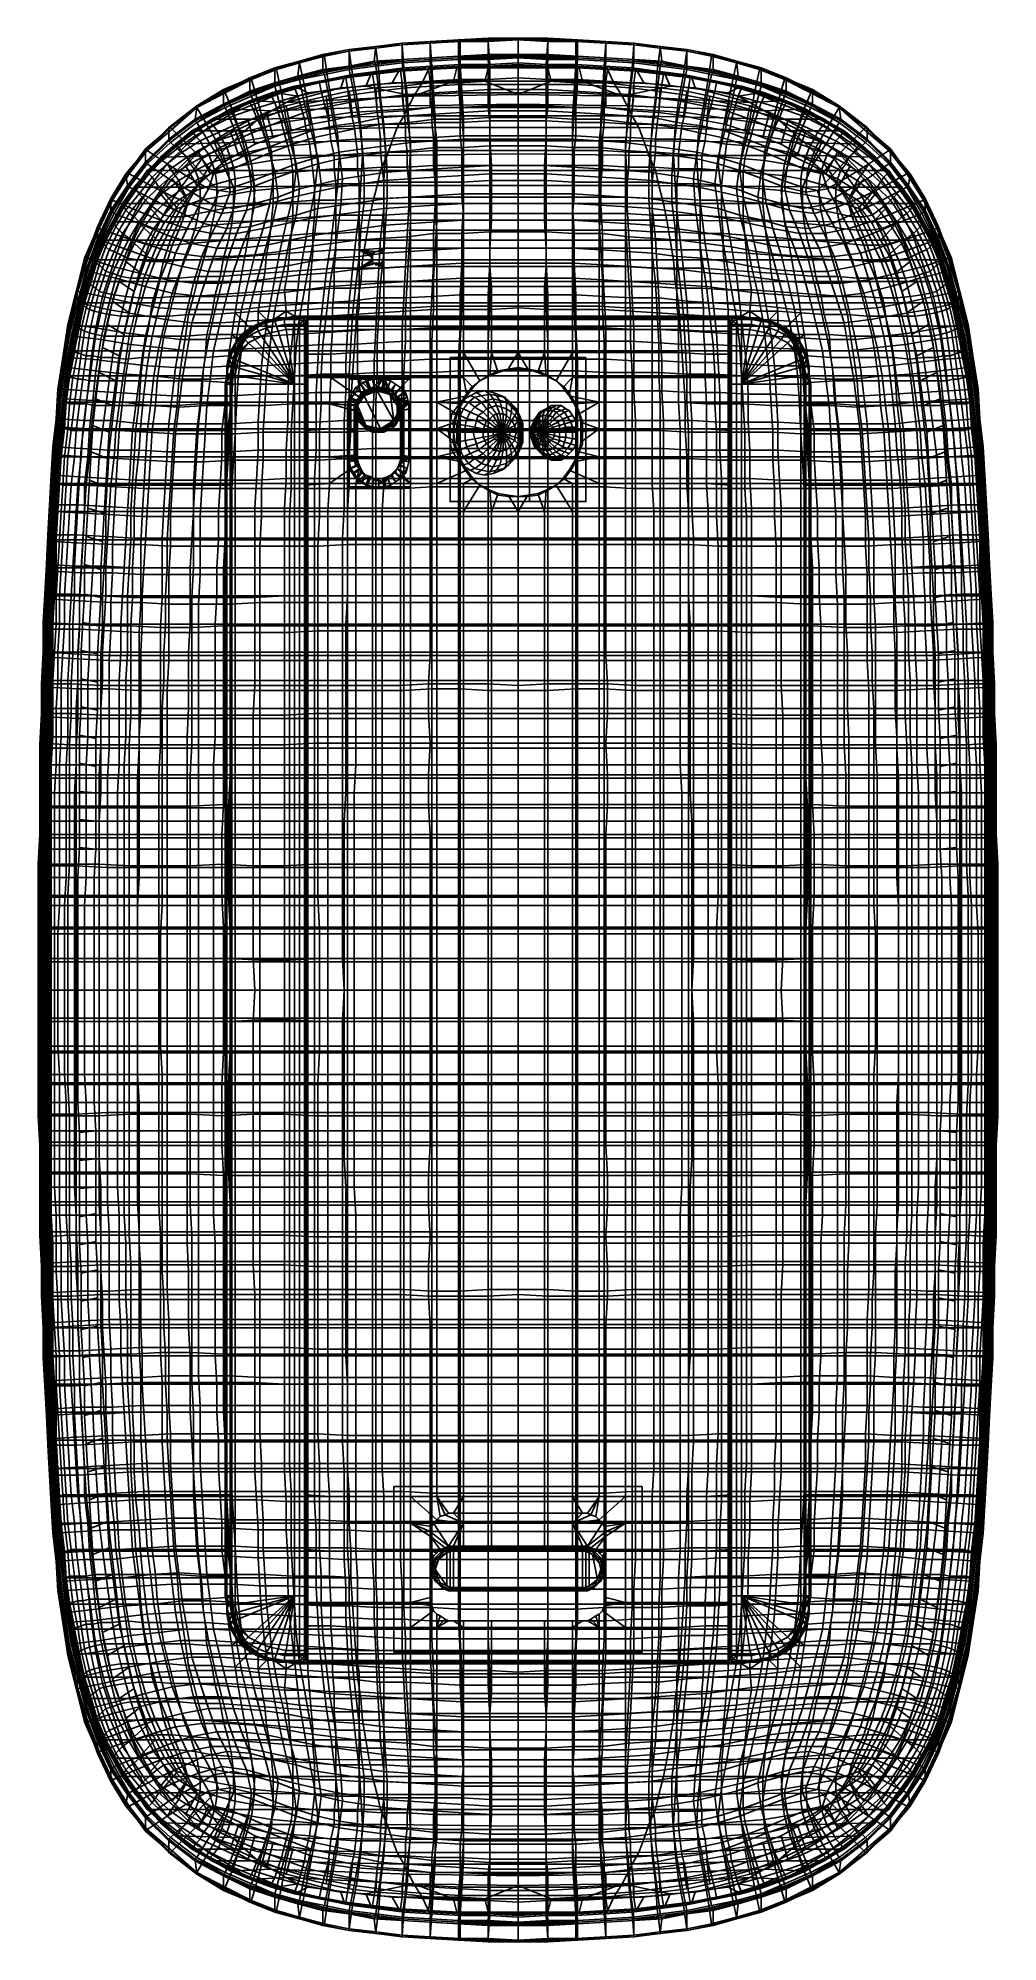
# Model space of a CAD drawing. Extents: x -0.029 to 0.029, y -0.058 to 0.058.
import ezdxf

# ---------------------------------------------------------------- set-up
doc = ezdxf.new("R2010")
doc.units = 0
doc.layers.add('IMAC_MOUSE', color=7, linetype='CONTINUOUS')

msp = doc.modelspace()

# ---------------------------------------------------------------- meshes
at = {"layer": 'IMAC_MOUSE'}
mesh = msp.add_polyface(dxfattribs=at)
corners = [(-0.0036, 0.055, 0.003), (-0.0018, 0.055, 0.003), (-0.0018, 0.0557, 0.0032), (-0.0036, 0.0557, 0.0032), (-0.0054, 0.0557, 0.0033), (-0.0071, 0.0555, 0.0034), (-0.0071, 0.0555, 0.0034), (-0.0054, 0.0556, 0.0033), (-0.0036, 0.0557, 0.0033), (-0.0018, 0.0558, 0.0032), (-0.0054, 0.0557, 0.0034), (-0.0071, 0.0556, 0.0034), (-0.0036, 0.0558, 0.0033), (-0.0018, 0.0558, 0.0033), (-0.0037, 0.0557, 0.0034), (-0.0018, 0.0557, 0.0034), (-0.002, 0.0549, 0.0038), (-0.0039, 0.0549, 0.0038), (-0.0036, 0.0558, 0.0033), (-0.0018, 0.0558, 0.0033), (-0.0072, 0.0555, 0.0035), (-0.0054, 0.0557, 0.0034), (-0.0054, 0.0556, 0.0034), (-0.0072, 0.0555, 0.0035), (-0.0068, 0.0545, 0.0053), (-0.0052, 0.0546, 0.0052), (-0.0053, 0.0561, 0.004), (-0.007, 0.056, 0.0041), (-0.0035, 0.0547, 0.0052), (-0.0036, 0.0562, 0.004), (-0.0017, 0.0547, 0.0051), (-0.0018, 0.0562, 0.0039), (-0.0036, 0.0563, 0.0039), (-0.0053, 0.0562, 0.004), (-0.0018, 0.0563, 0.0039), (-0.007, 0.0561, 0.0041), (-0.0036, 0.0563, 0.0039), (-0.0053, 0.0562, 0.004), (-0.0018, 0.0564, 0.0039), (-0.007, 0.0561, 0.004), (-0.0018, 0.0565, 0.004), (-0.0018, 0.0574, 0.0056), (-0.0036, 0.0573, 0.0056), (-0.0036, 0.0564, 0.004), (-0.0053, 0.0573, 0.0057), (-0.0053, 0.0563, 0.0041), (-0.007, 0.0571, 0.0058), (-0.007, 0.0562, 0.0042), (-0.0035, 0.0559, 0.007), (-0.0052, 0.0558, 0.0071), (-0.0053, 0.0572, 0.0059), (-0.0035, 0.0573, 0.0059), (-0.0069, 0.0557, 0.0071), (-0.007, 0.0571, 0.006), (-0.0084, 0.0555, 0.0072), (-0.0086, 0.0569, 0.0061), (-0.0018, 0.0573, 0.0058), (-0.0017, 0.0559, 0.007), (-0.0036, 0.0564, 0.004), (-0.0018, 0.0564, 0.0039), (-0.0036, 0.0574, 0.0057), (-0.0053, 0.0573, 0.0057), (-0.007, 0.0562, 0.0041), (-0.0053, 0.0563, 0.004), (-0.007, 0.0572, 0.0058), (-0.0035, 0.0574, 0.0058), (-0.0018, 0.0574, 0.0058), (-0.0053, 0.0573, 0.0059), (-0.007, 0.0571, 0.006), (-0.0086, 0.057, 0.0061), (-0.0018, 0.0574, 0.0056), (-0.0036, 0.0574, 0.0058), (-0.0053, 0.0573, 0.0058), (-0.007, 0.0572, 0.0059), (-0.0018, 0.0575, 0.0057)]
mesh.append_faces([[corners[k] for k in face] for face in [(0, 1, 2, 3), (4, 5, 6, 7), (8, 4, 7, 3), (9, 8, 3, 2), (5, 4, 10, 11), (4, 8, 12, 10), (13, 12, 8, 9), (14, 15, 16, 17), (18, 19, 15, 14), (20, 21, 22, 23), (21, 18, 14, 22), (12, 13, 19, 18), (21, 20, 11, 10), (18, 21, 10, 12), (24, 25, 26, 27), (26, 25, 28, 29), (28, 30, 31, 29), (29, 32, 33, 26), (31, 34, 32, 29), (26, 33, 35, 27), (32, 36, 37, 33), (36, 32, 34, 38), (39, 35, 33, 37), (40, 41, 42, 43), (44, 45, 43, 42), (45, 44, 46, 47), (48, 49, 50, 51), (50, 49, 52, 53), (52, 54, 55, 53), (56, 57, 48, 51), (43, 58, 59, 40), (42, 60, 61, 44), (47, 62, 63, 45), (44, 61, 64, 46), (51, 65, 66, 56), (45, 63, 58, 43), (50, 67, 65, 51), (53, 68, 67, 50), (55, 69, 68, 53), (41, 70, 60, 42), (58, 36, 38, 59), (60, 71, 72, 61), (62, 39, 37, 63), (61, 72, 73, 64), (65, 71, 74, 66), (36, 58, 63, 37), (71, 65, 67, 72), (72, 67, 68, 73), (71, 60, 70, 74)]])
mesh = msp.add_polyface(dxfattribs=at)
corners = [(0, 0.0551, 0.003), (0.0018, 0.055, 0.003), (0.0018, 0.0557, 0.0032), (0, 0.0557, 0.0032), (0.0018, 0.0558, 0.0032), (0, 0.0558, 0.0032), (0.0018, 0.0542, 0.0027), (0, 0.0542, 0.0027), (0, 0.0533, 0.0025), (0.0018, 0.0533, 0.0025), (0.0018, 0.0558, 0.0033), (0, 0.0559, 0.0033), (-0.0018, 0.0557, 0.0032), (-0.0018, 0.055, 0.003), (-0.0018, 0.0558, 0.0032), (-0.0018, 0.0542, 0.0027), (-0.0018, 0.0533, 0.0025), (-0.0018, 0.0558, 0.0033), (0.0018, 0.0557, 0.0034), (0.002, 0.0549, 0.0038), (0, 0.0549, 0.0038), (0, 0.0557, 0.0034), (0, 0.0558, 0.0033), (0.0018, 0.0558, 0.0033), (0, 0.0541, 0.0042), (-0.002, 0.0549, 0.0038), (-0.0018, 0.0557, 0.0034), (-0.0018, 0.0558, 0.0033), (0, 0.0547, 0.0051), (0.0017, 0.0547, 0.0051), (0.0018, 0.0562, 0.0039), (0, 0.0563, 0.0039), (0.0018, 0.0563, 0.0039), (0, 0.0563, 0.0039), (0.0035, 0.0547, 0.0052), (0.0017, 0.0531, 0.0064), (0.0034, 0.053, 0.0064), (0, 0.0531, 0.0064), (0.0018, 0.0564, 0.0039), (0, 0.0564, 0.0039), (-0.0018, 0.0562, 0.0039), (-0.0017, 0.0547, 0.0051), (-0.0018, 0.0563, 0.0039), (-0.0017, 0.0531, 0.0064), (-0.0018, 0.0564, 0.0039), (0, 0.0565, 0.004), (0.0018, 0.0565, 0.004), (0.0018, 0.0574, 0.0056), (0, 0.0574, 0.0055), (0.0018, 0.0573, 0.0058), (0.0017, 0.0559, 0.007), (0, 0.056, 0.007), (0, 0.0574, 0.0058), (0, 0.0564, 0.0039), (0.0018, 0.0564, 0.0039), (0, 0.0574, 0.0058), (0.0018, 0.0574, 0.0058), (0.0018, 0.0574, 0.0056), (0, 0.0574, 0.0056), (0.0017, 0.0544, 0.0082), (0.0035, 0.0559, 0.007), (0.0034, 0.0543, 0.0082), (0, 0.0544, 0.0082), (0, 0.0575, 0.0057), (0.0018, 0.0575, 0.0057), (-0.0018, 0.0574, 0.0056), (-0.0018, 0.0565, 0.004), (-0.0017, 0.0559, 0.007), (-0.0018, 0.0573, 0.0058), (-0.0018, 0.0564, 0.0039), (-0.0018, 0.0574, 0.0058), (-0.0018, 0.0574, 0.0056), (-0.0017, 0.0544, 0.0082), (-0.0018, 0.0575, 0.0057), (0.0018, 0.0549, 0.0048), (0, 0.0549, 0.0048), (0, 0.0534, 0.0041), (0.0018, 0.0534, 0.0041), (-0.0018, 0.0549, 0.0048), (-0.0018, 0.0534, 0.0041)]
mesh.append_faces([[corners[k] for k in face] for face in [(0, 1, 2, 3), (2, 4, 5, 3), (6, 1, 0, 7), (8, 9, 6, 7), (4, 10, 11, 5), (12, 13, 0, 3), (5, 14, 12, 3), (0, 13, 15, 7), (15, 16, 8, 7), (11, 17, 14, 5), (18, 19, 20, 21), (21, 22, 23, 18), (20, 19, 24, 24), (22, 11, 10, 23), (20, 25, 26, 21), (27, 22, 21, 26), (25, 20, 24, 24), (17, 11, 22, 27), (28, 29, 30, 31), (32, 33, 31, 30), (34, 29, 35, 36), (35, 29, 28, 37), (33, 32, 38, 39), (40, 41, 28, 31), (31, 33, 42, 40), (28, 41, 43, 37), (44, 42, 33, 39), (45, 46, 47, 48), (49, 50, 51, 52), (53, 54, 46, 45), (55, 56, 49, 52), (57, 58, 48, 47), (59, 50, 60, 61), (51, 50, 59, 62), (39, 38, 54, 53), (63, 64, 56, 55), (58, 57, 64, 63), (65, 66, 45, 48), (51, 67, 68, 52), (66, 69, 53, 45), (68, 70, 55, 52), (48, 58, 71, 65), (72, 67, 51, 62), (69, 44, 39, 53), (70, 73, 63, 55), (73, 71, 58, 63), (74, 75, 76, 77), (78, 79, 76, 75)]])
mesh = msp.add_polyface(dxfattribs=at)
corners = [(0.0018, 0.0557, 0.0032), (0.0018, 0.055, 0.003), (0.0036, 0.055, 0.003), (0.0036, 0.0557, 0.0032), (0.0053, 0.0549, 0.0031), (0.0054, 0.0556, 0.0033), (0.0054, 0.0557, 0.0033), (0.0036, 0.0557, 0.0033), (0.0018, 0.0558, 0.0032), (0.0018, 0.0542, 0.0027), (0.0035, 0.0542, 0.0028), (0.007, 0.0548, 0.0031), (0.0053, 0.0541, 0.0028), (0.007, 0.054, 0.0029), (0.0018, 0.0533, 0.0025), (0.0035, 0.0533, 0.0025), (0.0036, 0.0558, 0.0033), (0.0054, 0.0557, 0.0034), (0.0018, 0.0558, 0.0033), (0.0054, 0.0556, 0.0034), (0.0058, 0.0548, 0.0038), (0.0039, 0.0549, 0.0038), (0.0037, 0.0557, 0.0034), (0.002, 0.0549, 0.0038), (0.0018, 0.0557, 0.0034), (0.0018, 0.0558, 0.0033), (0.0036, 0.0558, 0.0033), (0.0054, 0.0557, 0.0034), (0.0063, 0.054, 0.0043), (0.0066, 0.0534, 0.0045), (0, 0.0535, 0.0045), (0, 0.0541, 0.0042), (0.0053, 0.0561, 0.004), (0.0052, 0.0546, 0.0052), (0.0068, 0.0545, 0.0053), (0.007, 0.056, 0.0041), (0.0035, 0.0547, 0.0052), (0.0036, 0.0562, 0.004), (0.0018, 0.0562, 0.0039), (0.0017, 0.0547, 0.0051), (0.0053, 0.0562, 0.004), (0.0036, 0.0563, 0.0039), (0.0018, 0.0563, 0.0039), (0.0051, 0.0529, 0.0064), (0.0034, 0.053, 0.0064), (0.0053, 0.0562, 0.004), (0.0036, 0.0563, 0.0039), (0.0018, 0.0564, 0.0039), (0.0036, 0.0573, 0.0056), (0.0018, 0.0574, 0.0056), (0.0018, 0.0565, 0.004), (0.0036, 0.0564, 0.004), (0.0053, 0.0563, 0.0041), (0.0053, 0.0573, 0.0057), (0.0053, 0.0572, 0.0059), (0.0052, 0.0558, 0.0071), (0.0035, 0.0559, 0.007), (0.0035, 0.0573, 0.0059), (0.0069, 0.0557, 0.0071), (0.007, 0.0571, 0.006), (0.0017, 0.0559, 0.007), (0.0018, 0.0573, 0.0058), (0.0018, 0.0564, 0.0039), (0.0036, 0.0564, 0.004), (0.0053, 0.0573, 0.0057), (0.0036, 0.0574, 0.0057), (0.0018, 0.0574, 0.0058), (0.0035, 0.0574, 0.0058), (0.0053, 0.0563, 0.004), (0.0053, 0.0573, 0.0059), (0.0018, 0.0574, 0.0056), (0.0051, 0.0542, 0.0083), (0.0067, 0.0541, 0.0083), (0.0034, 0.0543, 0.0082), (0.0053, 0.0573, 0.0058), (0.0036, 0.0574, 0.0058), (0.0018, 0.0575, 0.0057), (0.0053, 0.0548, 0.0049), (0.0053, 0.0533, 0.0041), (0.0069, 0.0531, 0.0042), (0.007, 0.0546, 0.005), (0.0018, 0.0549, 0.0048), (0.0018, 0.0534, 0.0041), (0.0035, 0.0533, 0.0041), (0.0036, 0.0548, 0.0048)]
mesh.append_faces([[corners[k] for k in face] for face in [(0, 1, 2, 3), (2, 4, 5, 3), (5, 6, 7, 3), (3, 7, 8, 0), (2, 1, 9, 10), (11, 4, 12, 13), (12, 4, 2, 10), (9, 14, 15, 10), (16, 7, 6, 17), (7, 16, 18, 8), (19, 20, 21, 22), (23, 24, 22, 21), (24, 25, 26, 22), (22, 26, 27, 19), (28, 29, 30, 31), (23, 21, 28, 31), (21, 20, 28, 28), (25, 18, 16, 26), (17, 27, 26, 16), (32, 33, 34, 35), (36, 33, 32, 37), (38, 39, 36, 37), (40, 41, 37, 32), (41, 42, 38, 37), (43, 33, 36, 44), (45, 46, 41, 40), (42, 41, 46, 47), (48, 49, 50, 51), (51, 52, 53, 48), (54, 55, 56, 57), (58, 55, 54, 59), (56, 60, 61, 57), (62, 63, 51, 50), (64, 65, 48, 53), (66, 67, 57, 61), (63, 68, 52, 51), (67, 69, 54, 57), (65, 70, 49, 48), (71, 55, 58, 72), (56, 55, 71, 73), (47, 46, 63, 62), (74, 75, 65, 64), (76, 75, 67, 66), (68, 63, 46, 45), (69, 67, 75, 74), (70, 65, 75, 76), (77, 78, 79, 80), (81, 82, 83, 84), (77, 84, 83, 78)]])
mesh = msp.add_polyface(dxfattribs=at)
corners = [(-0.0088, 0.0553, 0.0034), (-0.0087, 0.0547, 0.0032), (-0.007, 0.0548, 0.0031), (-0.0071, 0.0555, 0.0034), (-0.0071, 0.0555, 0.0034), (-0.0088, 0.0554, 0.0035), (-0.0104, 0.0552, 0.0036), (-0.0104, 0.0551, 0.0036), (-0.0071, 0.0556, 0.0034), (-0.0088, 0.0554, 0.0035), (-0.0104, 0.0552, 0.0036), (-0.012, 0.0549, 0.0038), (-0.012, 0.0549, 0.0037), (-0.0076, 0.0548, 0.0039), (-0.0092, 0.0546, 0.0039), (-0.0089, 0.0553, 0.0036), (-0.0072, 0.0555, 0.0035), (-0.0088, 0.0554, 0.0036), (-0.0072, 0.0555, 0.0035), (-0.0105, 0.0551, 0.0037), (-0.0105, 0.0551, 0.0037), (-0.0117, 0.0553, 0.0045), (-0.0118, 0.0554, 0.0044), (-0.0133, 0.055, 0.0046), (-0.0132, 0.055, 0.0047), (-0.0102, 0.0556, 0.0043), (-0.0102, 0.0557, 0.0043), (-0.0086, 0.0558, 0.0042), (-0.0086, 0.0559, 0.0042), (-0.007, 0.056, 0.0041), (-0.007, 0.0561, 0.0041), (-0.0118, 0.0555, 0.0044), (-0.0133, 0.0551, 0.0046), (-0.0102, 0.0557, 0.0043), (-0.0087, 0.056, 0.0041), (-0.007, 0.0561, 0.004), (-0.0086, 0.057, 0.0059), (-0.0087, 0.0561, 0.0043), (-0.007, 0.0562, 0.0042), (-0.007, 0.0571, 0.0058), (-0.0102, 0.0567, 0.006), (-0.0102, 0.0558, 0.0044), (-0.0118, 0.0564, 0.0062), (-0.0118, 0.0556, 0.0045), (-0.0132, 0.0561, 0.0064), (-0.0133, 0.0552, 0.0047), (-0.01, 0.0553, 0.0073), (-0.0115, 0.055, 0.0075), (-0.0117, 0.0564, 0.0065), (-0.0102, 0.0567, 0.0063), (-0.0129, 0.0546, 0.0077), (-0.0132, 0.056, 0.0067), (-0.0086, 0.0569, 0.0061), (-0.0084, 0.0555, 0.0072), (-0.007, 0.0572, 0.0058), (-0.0086, 0.057, 0.0059), (-0.0087, 0.056, 0.0042), (-0.007, 0.0562, 0.0041), (-0.0102, 0.0568, 0.0061), (-0.0118, 0.0565, 0.0063), (-0.0132, 0.0561, 0.0066), (-0.0117, 0.0564, 0.0064), (-0.0102, 0.0567, 0.0062), (-0.0086, 0.057, 0.0061), (-0.0133, 0.0552, 0.0047), (-0.0118, 0.0555, 0.0045), (-0.0102, 0.0558, 0.0043), (-0.0132, 0.0561, 0.0065), (-0.007, 0.0572, 0.0059), (-0.0086, 0.057, 0.006), (-0.0102, 0.0568, 0.0062), (-0.0117, 0.0565, 0.0063), (-0.0132, 0.0561, 0.0066), (-0.007, 0.0571, 0.006)]
mesh.append_faces([[corners[k] for k in face] for face in [(0, 1, 2, 3), (4, 5, 0, 3), (5, 6, 7, 0), (5, 4, 8, 9), (6, 5, 9, 10), (10, 11, 12, 6), (13, 14, 15, 16), (17, 18, 16, 15), (19, 17, 15, 20), (18, 17, 9, 8), (17, 19, 10, 9), (21, 22, 23, 24), (25, 26, 22, 21), (27, 28, 26, 25), (29, 30, 28, 27), (22, 31, 32, 23), (26, 33, 31, 22), (28, 34, 33, 26), (34, 28, 30, 35), (36, 37, 38, 39), (37, 36, 40, 41), (42, 43, 41, 40), (43, 42, 44, 45), (46, 47, 48, 49), (48, 47, 50, 51), (52, 53, 46, 49), (39, 54, 55, 36), (37, 56, 57, 38), (40, 58, 59, 42), (51, 60, 61, 48), (49, 62, 63, 52), (45, 64, 65, 43), (43, 65, 66, 41), (41, 66, 56, 37), (48, 61, 62, 49), (42, 59, 67, 44), (36, 55, 58, 40), (54, 68, 69, 55), (56, 34, 35, 57), (58, 70, 71, 59), (60, 72, 71, 61), (62, 70, 69, 63), (31, 65, 64, 32), (33, 66, 65, 31), (34, 56, 66, 33), (68, 73, 63, 69), (70, 62, 61, 71), (72, 67, 59, 71), (70, 58, 55, 69)]])
mesh = msp.add_polyface(dxfattribs=at)
corners = [(0.0054, 0.0556, 0.0033), (0.0053, 0.0549, 0.0031), (0.007, 0.0548, 0.0031), (0.0071, 0.0555, 0.0034), (0.0087, 0.0547, 0.0032), (0.0088, 0.0553, 0.0034), (0.0071, 0.0555, 0.0034), (0.0054, 0.0557, 0.0033), (0.0088, 0.0554, 0.0035), (0.0103, 0.0545, 0.0034), (0.0086, 0.0539, 0.003), (0.0102, 0.0537, 0.0031), (0.007, 0.054, 0.0029), (0.0054, 0.0557, 0.0034), (0.0071, 0.0556, 0.0034), (0.0088, 0.0554, 0.0035), (0.0089, 0.0553, 0.0036), (0.0092, 0.0546, 0.0039), (0.0076, 0.0548, 0.0039), (0.0072, 0.0555, 0.0035), (0.0058, 0.0548, 0.0038), (0.0054, 0.0556, 0.0034), (0.0054, 0.0557, 0.0034), (0.0072, 0.0555, 0.0035), (0.0088, 0.0554, 0.0036), (0.0063, 0.054, 0.0043), (0.0086, 0.0558, 0.0042), (0.0084, 0.0543, 0.0053), (0.0099, 0.0541, 0.0054), (0.0102, 0.0556, 0.0043), (0.0068, 0.0545, 0.0053), (0.007, 0.056, 0.0041), (0.0102, 0.0557, 0.0043), (0.0086, 0.0559, 0.0042), (0.007, 0.0561, 0.0041), (0.0053, 0.0562, 0.004), (0.0053, 0.0561, 0.004), (0.0102, 0.0557, 0.0043), (0.0087, 0.056, 0.0041), (0.007, 0.0561, 0.004), (0.0053, 0.0562, 0.004), (0.007, 0.0571, 0.0058), (0.0053, 0.0573, 0.0057), (0.0053, 0.0563, 0.0041), (0.007, 0.0562, 0.0042), (0.0087, 0.0561, 0.0043), (0.0086, 0.057, 0.0059), (0.0102, 0.0567, 0.006), (0.0102, 0.0558, 0.0044), (0.0086, 0.0569, 0.0061), (0.0084, 0.0555, 0.0072), (0.0069, 0.0557, 0.0071), (0.007, 0.0571, 0.006), (0.01, 0.0553, 0.0073), (0.0102, 0.0567, 0.0063), (0.0053, 0.0563, 0.004), (0.007, 0.0562, 0.0041), (0.007, 0.0572, 0.0058), (0.0053, 0.0573, 0.0057), (0.0086, 0.057, 0.0059), (0.0087, 0.056, 0.0042), (0.0086, 0.057, 0.0061), (0.0102, 0.0567, 0.0062), (0.0053, 0.0573, 0.0059), (0.007, 0.0571, 0.006), (0.0053, 0.0572, 0.0059), (0.0102, 0.0568, 0.0061), (0.0083, 0.0539, 0.0084), (0.0097, 0.0537, 0.0085), (0.0067, 0.0541, 0.0083), (0.007, 0.0572, 0.0059), (0.0053, 0.0573, 0.0058), (0.0086, 0.057, 0.006), (0.0102, 0.0568, 0.0062), (0.007, 0.0546, 0.005), (0.0069, 0.0531, 0.0042), (0.0085, 0.053, 0.0043), (0.0086, 0.0545, 0.005), (0.0102, 0.0543, 0.0052), (0.01, 0.0528, 0.0044)]
mesh.append_faces([[corners[k] for k in face] for face in [(0, 1, 2, 3), (2, 4, 5, 3), (3, 6, 7, 0), (5, 8, 6, 3), (9, 4, 10, 11), (10, 4, 2, 12), (13, 7, 6, 14), (14, 6, 8, 15), (16, 17, 18, 19), (18, 20, 21, 19), (21, 22, 23, 19), (19, 23, 24, 16), (20, 18, 17, 25), (14, 23, 22, 13), (15, 24, 23, 14), (26, 27, 28, 29), (30, 27, 26, 31), (32, 33, 26, 29), (34, 35, 36, 31), (33, 34, 31, 26), (37, 38, 33, 32), (35, 34, 39, 40), (34, 33, 38, 39), (41, 42, 43, 44), (44, 45, 46, 41), (47, 46, 45, 48), (49, 50, 51, 52), (53, 50, 49, 54), (55, 56, 44, 43), (57, 58, 42, 41), (59, 57, 41, 46), (56, 60, 45, 44), (61, 62, 54, 49), (63, 64, 52, 65), (64, 61, 49, 52), (66, 59, 46, 47), (67, 50, 53, 68), (51, 50, 67, 69), (40, 39, 56, 55), (70, 71, 58, 57), (72, 70, 57, 59), (39, 38, 60, 56), (72, 73, 62, 61), (64, 63, 71, 70), (61, 64, 70, 72), (59, 66, 73, 72), (74, 75, 76, 77), (78, 77, 76, 79)]])
mesh = msp.add_polyface(dxfattribs=at)
corners = [(0.012, 0.0548, 0.0037), (0.0119, 0.0543, 0.0035), (0.0133, 0.054, 0.0037), (0.0135, 0.0545, 0.0039), (0.0103, 0.0545, 0.0034), (0.0104, 0.0551, 0.0036), (0.0088, 0.0553, 0.0034), (0.0087, 0.0547, 0.0032), (0.0104, 0.0552, 0.0036), (0.0088, 0.0554, 0.0035), (0.0135, 0.0545, 0.0039), (0.012, 0.0549, 0.0037), (0.0117, 0.0535, 0.0032), (0.0131, 0.0533, 0.0034), (0.0102, 0.0537, 0.0031), (0.0088, 0.0554, 0.0035), (0.0104, 0.0552, 0.0036), (0.0135, 0.0546, 0.0039), (0.012, 0.0549, 0.0038), (0.0092, 0.0546, 0.0039), (0.0089, 0.0553, 0.0036), (0.0105, 0.0551, 0.0037), (0.0107, 0.0545, 0.004), (0.0127, 0.0542, 0.0042), (0.0119, 0.0543, 0.0041), (0.012, 0.0548, 0.0039), (0.0133, 0.0545, 0.004), (0.012, 0.0549, 0.0038), (0.0134, 0.0546, 0.004), (0.0105, 0.0551, 0.0037), (0.0088, 0.0554, 0.0036), (0.014, 0.0536, 0.0045), (0.0063, 0.054, 0.0043), (0.0133, 0.054, 0.0043), (0.0117, 0.0553, 0.0045), (0.0114, 0.0538, 0.0056), (0.0129, 0.0535, 0.0057), (0.0132, 0.055, 0.0047), (0.0099, 0.0541, 0.0054), (0.0102, 0.0556, 0.0043), (0.0133, 0.055, 0.0046), (0.0118, 0.0554, 0.0044), (0.0102, 0.0557, 0.0043), (0.0133, 0.0551, 0.0046), (0.0118, 0.0555, 0.0044), (0.0102, 0.0557, 0.0043), (0.0102, 0.0558, 0.0044), (0.0118, 0.0556, 0.0045), (0.0118, 0.0564, 0.0062), (0.0102, 0.0567, 0.006), (0.0132, 0.0561, 0.0064), (0.0133, 0.0552, 0.0047), (0.0117, 0.0564, 0.0065), (0.0115, 0.055, 0.0075), (0.01, 0.0553, 0.0073), (0.0102, 0.0567, 0.0063), (0.0129, 0.0546, 0.0077), (0.0132, 0.056, 0.0067), (0.0118, 0.0565, 0.0063), (0.0102, 0.0568, 0.0061), (0.0117, 0.0564, 0.0064), (0.0132, 0.0561, 0.0066), (0.0118, 0.0555, 0.0045), (0.0133, 0.0552, 0.0047), (0.0102, 0.0558, 0.0043), (0.0087, 0.056, 0.0042), (0.0087, 0.0561, 0.0043), (0.0102, 0.0567, 0.0062), (0.0132, 0.0561, 0.0065), (0.0112, 0.0534, 0.0086), (0.0126, 0.0531, 0.0087), (0.0097, 0.0537, 0.0085), (0.0117, 0.0565, 0.0063), (0.0102, 0.0568, 0.0062), (0.0132, 0.0561, 0.0066), (0.0087, 0.056, 0.0041)]
mesh.append_faces([[corners[k] for k in face] for face in [(0, 1, 2, 3), (4, 1, 0, 5), (6, 7, 4, 5), (5, 8, 9, 6), (3, 10, 11, 0), (0, 11, 8, 5), (2, 1, 12, 13), (12, 1, 4, 14), (15, 9, 8, 16), (10, 17, 18, 11), (11, 18, 16, 8), (19, 20, 21, 22), (23, 24, 25, 26), (25, 24, 22, 21), (25, 27, 28, 26), (21, 29, 27, 25), (20, 30, 29, 21), (19, 22, 31, 32), (22, 24, 33, 31), (24, 23, 33, 33), (27, 18, 17, 28), (29, 16, 18, 27), (16, 29, 30, 15), (34, 35, 36, 37), (38, 35, 34, 39), (40, 41, 34, 37), (41, 42, 39, 34), (43, 44, 41, 40), (44, 45, 42, 41), (46, 47, 48, 49), (50, 48, 47, 51), (52, 53, 54, 55), (56, 53, 52, 57), (58, 59, 49, 48), (60, 61, 57, 52), (62, 63, 51, 47), (64, 62, 47, 46), (65, 64, 46, 66), (67, 60, 52, 55), (68, 58, 48, 50), (69, 53, 56, 70), (54, 53, 69, 71), (72, 73, 59, 58), (72, 74, 61, 60), (63, 62, 44, 43), (62, 64, 45, 44), (64, 65, 75, 45), (60, 67, 73, 72), (58, 68, 74, 72)]])
mesh = msp.add_polyface(dxfattribs=at)
corners = [(-0.0149, 0.054, 0.0041), (-0.0147, 0.0536, 0.0039), (-0.0133, 0.054, 0.0037), (-0.0135, 0.0545, 0.0039), (-0.016, 0.0532, 0.0041), (-0.0162, 0.0536, 0.0043), (-0.0135, 0.0545, 0.0039), (-0.0149, 0.0541, 0.0041), (-0.0162, 0.0536, 0.0044), (-0.0145, 0.053, 0.0036), (-0.0158, 0.0527, 0.0039), (-0.0131, 0.0533, 0.0034), (-0.0129, 0.0526, 0.0031), (-0.0143, 0.0524, 0.0033), (-0.0141, 0.0517, 0.0031), (-0.0128, 0.0519, 0.0029), (-0.0155, 0.0521, 0.0036), (-0.0153, 0.0515, 0.0033), (-0.0135, 0.0546, 0.0039), (-0.0149, 0.0542, 0.0042), (-0.0162, 0.0537, 0.0044), (-0.0127, 0.0542, 0.0042), (-0.0133, 0.054, 0.0043), (-0.0146, 0.0542, 0.0042), (-0.0133, 0.0545, 0.004), (-0.014, 0.0536, 0.0045), (-0.0149, 0.0531, 0.0047), (-0.0171, 0.0532, 0.0047), (-0.0159, 0.0537, 0.0044), (-0.0147, 0.0542, 0.0042), (-0.0134, 0.0546, 0.004), (-0.016, 0.0537, 0.0044), (-0.0156, 0.0526, 0.0061), (-0.0143, 0.0531, 0.0059), (-0.0147, 0.0546, 0.0049), (-0.0161, 0.054, 0.0051), (-0.0129, 0.0535, 0.0057), (-0.0132, 0.055, 0.0047), (-0.0147, 0.0546, 0.0048), (-0.0162, 0.0541, 0.0051), (-0.0133, 0.055, 0.0046), (-0.0138, 0.0514, 0.007), (-0.0151, 0.0509, 0.0072), (-0.0125, 0.0519, 0.0068), (-0.0147, 0.0547, 0.0048), (-0.0162, 0.0542, 0.0051), (-0.0133, 0.0551, 0.0046), (-0.0147, 0.0556, 0.0066), (-0.0147, 0.0548, 0.0049), (-0.0133, 0.0552, 0.0047), (-0.0132, 0.0561, 0.0064), (-0.0162, 0.0551, 0.0069), (-0.0162, 0.0543, 0.0052), (-0.0129, 0.0546, 0.0077), (-0.0143, 0.0542, 0.0079), (-0.0146, 0.0556, 0.0069), (-0.0132, 0.056, 0.0067), (-0.0157, 0.0536, 0.0081), (-0.0161, 0.055, 0.0072), (-0.0147, 0.0548, 0.0049), (-0.0133, 0.0552, 0.0047), (-0.0147, 0.0557, 0.0067), (-0.0162, 0.0551, 0.007), (-0.0147, 0.0556, 0.0069), (-0.0132, 0.0561, 0.0066), (-0.0162, 0.0542, 0.0051), (-0.0161, 0.0551, 0.0071), (-0.0132, 0.0561, 0.0065), (-0.014, 0.0526, 0.0089), (-0.0153, 0.0521, 0.0091), (-0.0126, 0.0531, 0.0087), (-0.0136, 0.0511, 0.0099), (-0.0149, 0.0506, 0.0101), (-0.0147, 0.0557, 0.0068), (-0.0161, 0.0551, 0.0071), (-0.0132, 0.0561, 0.0066), (-0.014, 0.0534, 0.0056), (-0.0137, 0.0519, 0.0048), (-0.0125, 0.0523, 0.0047), (-0.0128, 0.0537, 0.0054), (-0.0152, 0.053, 0.0058), (-0.0148, 0.0515, 0.005), (-0.0163, 0.0525, 0.006), (-0.0159, 0.0511, 0.0052)]
mesh.append_faces([[corners[k] for k in face] for face in [(0, 1, 2, 3), (4, 1, 0, 5), (6, 7, 0, 3), (7, 8, 5, 0), (9, 1, 4, 10), (2, 1, 9, 11), (12, 13, 14, 15), (9, 13, 12, 11), (16, 13, 9, 10), (14, 13, 16, 17), (18, 19, 7, 6), (19, 20, 8, 7), (21, 22, 23, 24), (25, 26, 27, 28), (28, 23, 22, 25), (29, 30, 24, 23), (31, 29, 23, 28), (19, 18, 30, 29), (20, 19, 29, 31), (32, 33, 34, 35), (34, 33, 36, 37), (34, 38, 39, 35), (37, 40, 38, 34), (41, 33, 32, 42), (36, 33, 41, 43), (38, 44, 45, 39), (44, 38, 40, 46), (47, 48, 49, 50), (48, 47, 51, 52), (53, 54, 55, 56), (55, 54, 57, 58), (48, 59, 60, 49), (47, 61, 62, 51), (55, 63, 64, 56), (52, 65, 59, 48), (58, 66, 63, 55), (50, 67, 61, 47), (57, 54, 68, 69), (68, 54, 53, 70), (68, 71, 72, 69), (59, 44, 46, 60), (61, 73, 74, 62), (63, 73, 75, 64), (44, 59, 65, 45), (73, 63, 66, 74), (73, 61, 67, 75), (76, 77, 78, 79), (80, 81, 77, 76), (80, 82, 83, 81)]])
mesh = msp.add_polyface(dxfattribs=at)
corners = [(-0.0133, 0.054, 0.0037), (-0.0119, 0.0543, 0.0035), (-0.012, 0.0548, 0.0037), (-0.0135, 0.0545, 0.0039), (-0.0103, 0.0545, 0.0034), (-0.0104, 0.0551, 0.0036), (-0.0087, 0.0547, 0.0032), (-0.0088, 0.0553, 0.0034), (-0.012, 0.0549, 0.0037), (-0.0135, 0.0545, 0.0039), (-0.0104, 0.0552, 0.0036), (-0.0117, 0.0535, 0.0032), (-0.0131, 0.0533, 0.0034), (-0.0102, 0.0537, 0.0031), (-0.0114, 0.0521, 0.0027), (-0.0115, 0.0528, 0.003), (-0.0129, 0.0526, 0.0031), (-0.0128, 0.0519, 0.0029), (-0.0101, 0.053, 0.0028), (-0.0099, 0.0522, 0.0026), (-0.0085, 0.0531, 0.0027), (-0.0086, 0.0539, 0.003), (-0.0084, 0.0523, 0.0025), (-0.007, 0.0548, 0.0031), (-0.007, 0.054, 0.0029), (-0.0098, 0.0514, 0.0023), (-0.0083, 0.0514, 0.0022), (-0.0113, 0.0513, 0.0024), (-0.012, 0.0549, 0.0038), (-0.0135, 0.0546, 0.0039), (-0.0105, 0.0551, 0.0037), (-0.0089, 0.0553, 0.0036), (-0.0092, 0.0546, 0.0039), (-0.0107, 0.0545, 0.004), (-0.012, 0.0548, 0.0039), (-0.0119, 0.0543, 0.0041), (-0.0127, 0.0542, 0.0042), (-0.0133, 0.0545, 0.004), (-0.0134, 0.0546, 0.004), (-0.012, 0.0549, 0.0038), (-0.0105, 0.0551, 0.0037), (-0.0149, 0.0531, 0.0047), (-0.0066, 0.0534, 0.0045), (-0.0069, 0.0528, 0.0048), (-0.0157, 0.0526, 0.005), (-0.0073, 0.0521, 0.0052), (-0.0165, 0.0519, 0.0053), (-0.014, 0.0536, 0.0045), (-0.0063, 0.054, 0.0043), (-0.0133, 0.054, 0.0043), (-0.0104, 0.0552, 0.0036), (-0.0129, 0.0535, 0.0057), (-0.0114, 0.0538, 0.0056), (-0.0117, 0.0553, 0.0045), (-0.0132, 0.055, 0.0047), (-0.0099, 0.0541, 0.0054), (-0.0102, 0.0556, 0.0043), (-0.0084, 0.0543, 0.0053), (-0.0086, 0.0558, 0.0042), (-0.0111, 0.0522, 0.0067), (-0.0125, 0.0519, 0.0068), (-0.0096, 0.0524, 0.0066), (-0.0082, 0.0527, 0.0065), (-0.0094, 0.0508, 0.0077), (-0.008, 0.051, 0.0077), (-0.0129, 0.0546, 0.0077), (-0.0115, 0.055, 0.0075), (-0.0112, 0.0534, 0.0086), (-0.0126, 0.0531, 0.0087), (-0.01, 0.0553, 0.0073), (-0.0097, 0.0537, 0.0085), (-0.0084, 0.0555, 0.0072), (-0.0083, 0.0539, 0.0084), (-0.0123, 0.0515, 0.0098), (-0.0136, 0.0511, 0.0099), (-0.014, 0.0526, 0.0089), (-0.0095, 0.0521, 0.0096), (-0.0109, 0.0518, 0.0097), (-0.0081, 0.0523, 0.0095), (-0.0128, 0.0537, 0.0054), (-0.0125, 0.0523, 0.0047), (-0.0114, 0.0525, 0.0045), (-0.0116, 0.054, 0.0053), (-0.01, 0.0528, 0.0044), (-0.0102, 0.0543, 0.0052), (-0.0085, 0.053, 0.0043), (-0.0086, 0.0545, 0.005)]
mesh.append_faces([[corners[k] for k in face] for face in [(0, 1, 2, 3), (2, 1, 4, 5), (4, 6, 7, 5), (8, 9, 3, 2), (10, 8, 2, 5), (11, 1, 0, 12), (4, 1, 11, 13), (14, 15, 16, 17), (18, 15, 14, 19), (11, 15, 18, 13), (16, 15, 11, 12), (18, 20, 21, 13), (22, 20, 18, 19), (21, 6, 4, 13), (23, 6, 21, 24), (25, 26, 22, 19), (14, 27, 25, 19), (28, 29, 9, 8), (30, 31, 32, 33), (34, 35, 36, 37), (33, 35, 34, 30), (38, 39, 34, 37), (39, 40, 30, 34), (41, 42, 43, 44), (45, 46, 44, 43), (42, 41, 47, 48), (47, 33, 32, 48), (49, 35, 33, 47), (49, 36, 35, 35), (29, 28, 39, 38), (28, 50, 40, 39), (51, 52, 53, 54), (53, 52, 55, 56), (55, 57, 58, 56), (59, 52, 51, 60), (55, 52, 59, 61), (62, 57, 55, 61), (63, 64, 62, 61), (65, 66, 67, 68), (67, 66, 69, 70), (69, 71, 72, 70), (73, 74, 75, 68), (76, 77, 67, 70), (67, 77, 73, 68), (72, 78, 76, 70), (79, 80, 81, 82), (82, 81, 83, 84), (84, 83, 85, 86)]])
mesh = msp.add_polyface(dxfattribs=at)
corners = [(-0.007, 0.0548, 0.0031), (-0.0053, 0.0549, 0.0031), (-0.0054, 0.0556, 0.0033), (-0.0071, 0.0555, 0.0034), (-0.0036, 0.055, 0.003), (-0.0036, 0.0557, 0.0032), (-0.0035, 0.0516, 0.002), (-0.0017, 0.0516, 0.002), (-0.0017, 0.0525, 0.0022), (-0.0035, 0.0524, 0.0022), (-0.0068, 0.0515, 0.0021), (-0.0051, 0.0515, 0.002), (-0.0052, 0.0524, 0.0023), (-0.0068, 0.0523, 0.0024), (-0.0018, 0.0542, 0.0027), (-0.0018, 0.055, 0.003), (-0.0035, 0.0542, 0.0028), (-0.0053, 0.0541, 0.0028), (-0.007, 0.054, 0.0029), (-0.0052, 0.0533, 0.0025), (-0.0069, 0.0532, 0.0026), (-0.0035, 0.0533, 0.0025), (-0.0018, 0.0533, 0.0025), (-0.0085, 0.0531, 0.0027), (-0.0084, 0.0523, 0.0025), (-0.0086, 0.0539, 0.003), (-0.0083, 0.0514, 0.0022), (-0.0054, 0.0556, 0.0034), (-0.0058, 0.0548, 0.0038), (-0.0076, 0.0548, 0.0039), (-0.0072, 0.0555, 0.0035), (-0.0039, 0.0549, 0.0038), (-0.0037, 0.0557, 0.0034), (-0.0069, 0.0528, 0.0048), (-0.0066, 0.0534, 0.0045), (0, 0.0535, 0.0045), (0, 0.0528, 0.0048), (-0.0063, 0.054, 0.0043), (0, 0.0541, 0.0042), (0, 0.0521, 0.0052), (-0.0073, 0.0521, 0.0052), (-0.002, 0.0549, 0.0038), (-0.0092, 0.0546, 0.0039), (-0.0086, 0.0558, 0.0042), (-0.0084, 0.0543, 0.0053), (-0.0068, 0.0545, 0.0053), (-0.007, 0.056, 0.0041), (-0.0051, 0.0529, 0.0064), (-0.0052, 0.0546, 0.0052), (-0.0067, 0.0528, 0.0065), (-0.0035, 0.0547, 0.0052), (-0.0034, 0.053, 0.0064), (-0.0082, 0.0527, 0.0065), (-0.0017, 0.0531, 0.0064), (-0.0017, 0.0547, 0.0051), (-0.008, 0.051, 0.0077), (-0.0065, 0.0512, 0.0076), (-0.0049, 0.0513, 0.0076), (-0.0033, 0.0514, 0.0076), (-0.0017, 0.0514, 0.0076), (-0.0069, 0.0557, 0.0071), (-0.0052, 0.0558, 0.0071), (-0.0051, 0.0542, 0.0083), (-0.0067, 0.0541, 0.0083), (-0.0035, 0.0559, 0.007), (-0.0034, 0.0543, 0.0082), (-0.0083, 0.0539, 0.0084), (-0.0084, 0.0555, 0.0072), (-0.0017, 0.0559, 0.007), (-0.0017, 0.0544, 0.0082), (-0.0066, 0.0524, 0.0095), (-0.0081, 0.0523, 0.0095), (-0.0033, 0.0526, 0.0095), (-0.005, 0.0526, 0.0095), (-0.005, 0.0509, 0.0106), (-0.0033, 0.0509, 0.0106), (-0.0017, 0.0527, 0.0094), (-0.0017, 0.051, 0.0106), (-0.0036, 0.0548, 0.0048), (-0.0035, 0.0533, 0.0041), (-0.0018, 0.0534, 0.0041), (-0.0018, 0.0549, 0.0048), (-0.0086, 0.0545, 0.005), (-0.0085, 0.053, 0.0043), (-0.0069, 0.0531, 0.0042), (-0.007, 0.0546, 0.005), (-0.0053, 0.0533, 0.0041), (-0.0053, 0.0548, 0.0049)]
mesh.append_faces([[corners[k] for k in face] for face in [(0, 1, 2, 3), (2, 1, 4, 5), (6, 7, 8, 9), (10, 11, 12, 13), (12, 11, 6, 9), (14, 15, 4, 16), (17, 1, 0, 18), (4, 1, 17, 16), (12, 19, 20, 13), (21, 19, 12, 9), (17, 19, 21, 16), (20, 19, 17, 18), (21, 22, 14, 16), (8, 22, 21, 9), (20, 23, 24, 13), (25, 23, 20, 18), (24, 26, 10, 13), (27, 28, 29, 30), (31, 28, 27, 32), (33, 34, 35, 36), (35, 34, 37, 38), (39, 40, 33, 36), (37, 31, 41, 38), (37, 28, 31, 31), (42, 29, 28, 37), (43, 44, 45, 46), (47, 48, 45, 49), (50, 48, 47, 51), (45, 44, 52, 49), (53, 54, 50, 51), (52, 55, 56, 49), (47, 57, 58, 51), (56, 57, 47, 49), (58, 59, 53, 51), (60, 61, 62, 63), (62, 61, 64, 65), (66, 67, 60, 63), (64, 68, 69, 65), (70, 71, 66, 63), (72, 73, 62, 65), (62, 73, 70, 63), (74, 73, 72, 75), (69, 76, 72, 65), (72, 76, 77, 75), (78, 79, 80, 81), (82, 83, 84, 85), (85, 84, 86, 87), (78, 87, 86, 79)]])
mesh = msp.add_polyface(dxfattribs=at)
corners = [(0.0133, 0.054, 0.0037), (0.0147, 0.0536, 0.0039), (0.0149, 0.054, 0.0041), (0.0135, 0.0545, 0.0039), (0.016, 0.0532, 0.0041), (0.0162, 0.0536, 0.0043), (0.0149, 0.0541, 0.0041), (0.0135, 0.0545, 0.0039), (0.0162, 0.0536, 0.0044), (0.0145, 0.053, 0.0036), (0.0158, 0.0527, 0.0039), (0.0131, 0.0533, 0.0034), (0.0165, 0.0513, 0.0035), (0.0167, 0.0518, 0.0038), (0.0155, 0.0521, 0.0036), (0.0153, 0.0515, 0.0033), (0.0141, 0.0517, 0.0031), (0.0143, 0.0524, 0.0033), (0.0129, 0.0526, 0.0031), (0.0128, 0.0519, 0.0029), (0.0149, 0.0542, 0.0042), (0.0135, 0.0546, 0.0039), (0.0162, 0.0537, 0.0044), (0.0146, 0.0542, 0.0042), (0.0133, 0.054, 0.0043), (0.0127, 0.0542, 0.0042), (0.0133, 0.0545, 0.004), (0.0171, 0.0532, 0.0047), (0.0149, 0.0531, 0.0047), (0.014, 0.0536, 0.0045), (0.0159, 0.0537, 0.0044), (0.0134, 0.0546, 0.004), (0.0147, 0.0542, 0.0042), (0.016, 0.0537, 0.0044), (0.0147, 0.0546, 0.0049), (0.0143, 0.0531, 0.0059), (0.0156, 0.0526, 0.0061), (0.0161, 0.054, 0.0051), (0.0129, 0.0535, 0.0057), (0.0132, 0.055, 0.0047), (0.0162, 0.0541, 0.0051), (0.0147, 0.0546, 0.0048), (0.0133, 0.055, 0.0046), (0.0165, 0.0504, 0.0074), (0.0171, 0.0519, 0.0064), (0.0151, 0.0509, 0.0072), (0.0138, 0.0514, 0.007), (0.0162, 0.0542, 0.0051), (0.0147, 0.0547, 0.0048), (0.0133, 0.0551, 0.0046), (0.0133, 0.0552, 0.0047), (0.0147, 0.0548, 0.0049), (0.0147, 0.0556, 0.0066), (0.0132, 0.0561, 0.0064), (0.0162, 0.0551, 0.0069), (0.0162, 0.0543, 0.0052), (0.0146, 0.0556, 0.0069), (0.0143, 0.0542, 0.0079), (0.0129, 0.0546, 0.0077), (0.0132, 0.056, 0.0067), (0.0157, 0.0536, 0.0081), (0.0161, 0.055, 0.0072), (0.0133, 0.0552, 0.0047), (0.0147, 0.0548, 0.0049), (0.0162, 0.0551, 0.007), (0.0147, 0.0557, 0.0067), (0.0132, 0.0561, 0.0066), (0.0147, 0.0556, 0.0069), (0.0162, 0.0542, 0.0051), (0.0161, 0.0551, 0.0071), (0.0132, 0.0561, 0.0065), (0.014, 0.0526, 0.0089), (0.0153, 0.0521, 0.0091), (0.0149, 0.0506, 0.0101), (0.0136, 0.0511, 0.0099), (0.0161, 0.0551, 0.0071), (0.0147, 0.0557, 0.0068), (0.0132, 0.0561, 0.0066), (0.0152, 0.053, 0.0058), (0.0148, 0.0515, 0.005), (0.0159, 0.0511, 0.0052), (0.0163, 0.0525, 0.006), (0.014, 0.0534, 0.0056), (0.0137, 0.0519, 0.0048)]
mesh.append_faces([[corners[k] for k in face] for face in [(0, 1, 2, 3), (2, 1, 4, 5), (2, 6, 7, 3), (5, 8, 6, 2), (4, 1, 9, 10), (9, 1, 0, 11), (12, 13, 14, 15), (16, 17, 18, 19), (18, 17, 9, 11), (9, 17, 14, 10), (14, 17, 16, 15), (6, 20, 21, 7), (8, 22, 20, 6), (23, 24, 25, 26), (27, 28, 29, 30), (24, 23, 30, 29), (26, 31, 32, 23), (23, 32, 33, 30), (31, 21, 20, 32), (32, 20, 22, 33), (34, 35, 36, 37), (38, 35, 34, 39), (40, 41, 34, 37), (41, 42, 39, 34), (43, 44, 36, 45), (36, 35, 46, 45), (47, 48, 41, 40), (42, 41, 48, 49), (50, 51, 52, 53), (54, 52, 51, 55), (56, 57, 58, 59), (60, 57, 56, 61), (62, 63, 51, 50), (64, 65, 52, 54), (66, 67, 56, 59), (63, 68, 55, 51), (67, 69, 61, 56), (65, 70, 53, 52), (71, 57, 60, 72), (73, 74, 71, 72), (49, 48, 63, 62), (75, 76, 65, 64), (77, 76, 67, 66), (68, 63, 48, 47), (69, 67, 76, 75), (70, 65, 76, 77), (78, 79, 80, 81), (78, 82, 83, 79)]])
mesh = msp.add_polyface(dxfattribs=at)
corners = [(-0.0196, 0.0518, 0.0052), (-0.0195, 0.0516, 0.005), (-0.0184, 0.0522, 0.0047), (-0.0186, 0.0524, 0.0049), (-0.0172, 0.0528, 0.0044), (-0.0174, 0.053, 0.0046), (-0.016, 0.0532, 0.0041), (-0.0162, 0.0536, 0.0043), (-0.0175, 0.0531, 0.0046), (-0.0186, 0.0525, 0.0049), (-0.0162, 0.0536, 0.0044), (-0.0197, 0.0518, 0.0052), (-0.0192, 0.0513, 0.0047), (-0.0181, 0.0518, 0.0044), (-0.017, 0.0523, 0.0041), (-0.0158, 0.0527, 0.0039), (-0.0155, 0.0521, 0.0036), (-0.0167, 0.0518, 0.0038), (-0.0165, 0.0513, 0.0035), (-0.0153, 0.0515, 0.0033), (-0.0179, 0.0514, 0.0041), (-0.0174, 0.0532, 0.0047), (-0.0186, 0.0525, 0.005), (-0.0162, 0.0537, 0.0044), (-0.0205, 0.0511, 0.0056), (-0.0194, 0.0519, 0.0053), (-0.0165, 0.0519, 0.0053), (-0.0173, 0.0512, 0.0056), (-0.0157, 0.0526, 0.005), (-0.0183, 0.0526, 0.005), (-0.0171, 0.0532, 0.0047), (-0.0149, 0.0531, 0.0047), (-0.0196, 0.0519, 0.0053), (-0.0185, 0.0526, 0.005), (-0.0173, 0.0532, 0.0047), (-0.016, 0.0537, 0.0044), (-0.0159, 0.0537, 0.0044), (-0.0197, 0.0519, 0.0053), (-0.0186, 0.0511, 0.0067), (-0.0171, 0.0519, 0.0064), (-0.0177, 0.0533, 0.0055), (-0.0194, 0.0524, 0.0059), (-0.0156, 0.0526, 0.0061), (-0.0161, 0.054, 0.0051), (-0.0162, 0.0541, 0.0051), (-0.0178, 0.0534, 0.0054), (-0.0194, 0.0524, 0.0059), (-0.0162, 0.0542, 0.0051), (-0.0178, 0.0534, 0.0054), (-0.0195, 0.0525, 0.0059), (-0.0178, 0.0543, 0.0073), (-0.0178, 0.0535, 0.0056), (-0.0162, 0.0543, 0.0052), (-0.0162, 0.0551, 0.0069), (-0.0194, 0.0533, 0.0078), (-0.0195, 0.0526, 0.006), (-0.0157, 0.0536, 0.0081), (-0.0172, 0.053, 0.0084), (-0.0177, 0.0542, 0.0076), (-0.0161, 0.055, 0.0072), (-0.0187, 0.0521, 0.0088), (-0.0194, 0.0533, 0.008), (-0.0162, 0.0551, 0.007), (-0.0178, 0.0543, 0.0074), (-0.0195, 0.0525, 0.0059), (-0.0178, 0.0535, 0.0055), (-0.0194, 0.0533, 0.008), (-0.0177, 0.0543, 0.0075), (-0.0162, 0.0542, 0.0051), (-0.0161, 0.0551, 0.0071), (-0.0194, 0.0534, 0.0078), (-0.0167, 0.0515, 0.0093), (-0.018, 0.0509, 0.0096), (-0.0153, 0.0521, 0.0091), (-0.0161, 0.0551, 0.0071), (-0.0178, 0.0544, 0.0075), (-0.0194, 0.0534, 0.0079), (-0.0174, 0.0519, 0.0063), (-0.0169, 0.0505, 0.0054), (-0.0159, 0.0511, 0.0052), (-0.0163, 0.0525, 0.006)]
mesh.append_faces([[corners[k] for k in face] for face in [(0, 1, 2, 3), (2, 4, 5, 3), (5, 4, 6, 7), (8, 9, 3, 5), (10, 8, 5, 7), (9, 11, 0, 3), (2, 1, 12, 13), (14, 4, 2, 13), (6, 4, 14, 15), (16, 17, 18, 19), (14, 17, 16, 15), (20, 17, 14, 13), (9, 8, 21, 22), (8, 10, 23, 21), (24, 25, 26, 27), (28, 26, 25, 29), (30, 31, 28, 29), (32, 33, 29, 25), (33, 34, 30, 29), (34, 35, 36, 30), (37, 22, 33, 32), (34, 33, 22, 21), (35, 34, 21, 23), (38, 39, 40, 41), (40, 39, 42, 43), (43, 44, 45, 40), (40, 45, 46, 41), (44, 47, 48, 45), (49, 46, 45, 48), (50, 51, 52, 53), (51, 50, 54, 55), (56, 57, 58, 59), (58, 57, 60, 61), (53, 62, 63, 50), (55, 64, 65, 51), (61, 66, 67, 58), (51, 65, 68, 52), (58, 67, 69, 59), (50, 63, 70, 54), (60, 57, 71, 72), (71, 57, 56, 73), (62, 74, 75, 63), (64, 49, 48, 65), (66, 76, 75, 67), (47, 68, 65, 48), (74, 69, 67, 75), (76, 70, 63, 75), (77, 78, 79, 80)]])
mesh = msp.add_polyface(dxfattribs=at)
corners = [(0, 0.0498, 0.0015), (0.0017, 0.0498, 0.0015), (0.0017, 0.0507, 0.0017), (0, 0.0507, 0.0017), (0.0034, 0.0498, 0.0015), (0.0034, 0.0507, 0.0018), (0, 0.0516, 0.002), (0.0017, 0.0516, 0.002), (0.0017, 0.0525, 0.0022), (0, 0.0525, 0.0022), (0.0035, 0.0516, 0.002), (0.0035, 0.0524, 0.0022), (0.0052, 0.0524, 0.0023), (0.0051, 0.0515, 0.002), (0.0068, 0.0515, 0.0021), (0.0068, 0.0523, 0.0024), (0.0051, 0.0507, 0.0018), (0.0067, 0.0506, 0.0019), (0.0051, 0.0498, 0.0016), (0.0067, 0.0497, 0.0016), (0.0069, 0.0532, 0.0026), (0.0052, 0.0533, 0.0025), (0.0035, 0.0533, 0.0025), (0.0053, 0.0541, 0.0028), (0.0035, 0.0542, 0.0028), (0.007, 0.054, 0.0029), (0.0018, 0.0533, 0.0025), (0, 0.0533, 0.0025), (-0.0017, 0.0507, 0.0017), (-0.0017, 0.0498, 0.0015), (-0.0017, 0.0525, 0.0022), (-0.0017, 0.0516, 0.002), (-0.0018, 0.0533, 0.0025), (0, 0.0535, 0.0045), (0.0066, 0.0534, 0.0045), (0.0069, 0.0528, 0.0048), (0, 0.0528, 0.0048), (0.0076, 0.0513, 0.0055), (0.0079, 0.0504, 0.0059), (0, 0.0505, 0.0059), (0, 0.0513, 0.0055), (0.0073, 0.0521, 0.0052), (0, 0.0521, 0.0052), (0.0068, 0.0545, 0.0053), (0.0052, 0.0546, 0.0052), (0.0051, 0.0529, 0.0064), (0.0067, 0.0528, 0.0065), (0.0033, 0.0514, 0.0076), (0.0049, 0.0513, 0.0076), (0.0034, 0.053, 0.0064), (0.0049, 0.0496, 0.0087), (0.0033, 0.0497, 0.0087), (0.0065, 0.0512, 0.0076), (0.0065, 0.0495, 0.0087), (0.0016, 0.0498, 0.0087), (0.0017, 0.0514, 0.0076), (0, 0.0514, 0.0076), (0, 0.0498, 0.0087), (0.0017, 0.0531, 0.0064), (0, 0.0531, 0.0064), (-0.0017, 0.0514, 0.0076), (-0.0016, 0.0498, 0.0087), (-0.0017, 0.0531, 0.0064), (0.0017, 0.051, 0.0106), (0.0017, 0.0493, 0.0117), (0, 0.0493, 0.0117), (0, 0.051, 0.0106), (0.0051, 0.0542, 0.0083), (0.005, 0.0526, 0.0095), (0.0033, 0.0526, 0.0095), (0.0034, 0.0543, 0.0082), (0.0066, 0.0524, 0.0095), (0.0067, 0.0541, 0.0083), (0.005, 0.0509, 0.0106), (0.0065, 0.0507, 0.0106), (0.0033, 0.0509, 0.0106), (0, 0.0527, 0.0094), (0.0017, 0.0527, 0.0094), (0.0017, 0.0544, 0.0082), (0, 0.0544, 0.0082), (-0.0017, 0.051, 0.0106), (-0.0017, 0.0527, 0.0094), (-0.0017, 0.0544, 0.0082)]
mesh.append_faces([[corners[k] for k in face] for face in [(0, 1, 2, 3), (2, 1, 4, 5), (6, 7, 8, 9), (8, 7, 10, 11), (10, 7, 2, 5), (2, 7, 6, 3), (12, 13, 14, 15), (14, 13, 16, 17), (16, 13, 10, 5), (10, 13, 12, 11), (4, 18, 16, 5), (16, 18, 19, 17), (20, 21, 12, 15), (12, 21, 22, 11), (22, 21, 23, 24), (23, 21, 20, 25), (8, 26, 27, 9), (22, 26, 8, 11), (28, 29, 0, 3), (30, 31, 6, 9), (6, 31, 28, 3), (27, 32, 30, 9), (33, 34, 35, 36), (37, 38, 39, 40), (35, 41, 42, 36), (42, 41, 37, 40), (43, 44, 45, 46), (47, 48, 45, 49), (50, 48, 47, 51), (52, 48, 50, 53), (45, 48, 52, 46), (54, 55, 56, 57), (47, 55, 54, 51), (58, 55, 47, 49), (56, 55, 58, 59), (56, 60, 61, 57), (62, 60, 56, 59), (63, 64, 65, 66), (67, 68, 69, 70), (71, 68, 67, 72), (73, 68, 71, 74), (69, 68, 73, 75), (76, 77, 63, 66), (78, 77, 76, 79), (69, 77, 78, 70), (63, 77, 69, 75), (80, 81, 76, 66), (76, 81, 82, 79)]])
mesh = msp.add_polyface(dxfattribs=at)
corners = [(0.0126, 0.0511, 0.0026), (0.0139, 0.051, 0.0028), (0.0141, 0.0517, 0.0031), (0.0128, 0.0519, 0.0029), (0.0137, 0.0502, 0.0025), (0.0125, 0.0503, 0.0023), (0.0129, 0.0526, 0.0031), (0.0115, 0.0528, 0.003), (0.0114, 0.0521, 0.0027), (0.0101, 0.053, 0.0028), (0.0099, 0.0522, 0.0026), (0.0117, 0.0535, 0.0032), (0.0102, 0.0537, 0.0031), (0.0131, 0.0533, 0.0034), (0.0084, 0.0523, 0.0025), (0.0085, 0.0531, 0.0027), (0.0069, 0.0532, 0.0026), (0.0068, 0.0523, 0.0024), (0.0086, 0.0539, 0.003), (0.007, 0.054, 0.0029), (0.0067, 0.0497, 0.0016), (0.0082, 0.0497, 0.0017), (0.0083, 0.0506, 0.002), (0.0067, 0.0506, 0.0019), (0.0068, 0.0515, 0.0021), (0.0083, 0.0514, 0.0022), (0.0098, 0.0514, 0.0023), (0.0097, 0.0505, 0.0021), (0.0113, 0.0513, 0.0024), (0.0111, 0.0504, 0.0022), (0.0069, 0.0528, 0.0048), (0.0066, 0.0534, 0.0045), (0.0149, 0.0531, 0.0047), (0.0157, 0.0526, 0.005), (0.0165, 0.0519, 0.0053), (0.0073, 0.0521, 0.0052), (0.0076, 0.0513, 0.0055), (0.0173, 0.0512, 0.0056), (0.0181, 0.0504, 0.0059), (0.0079, 0.0504, 0.0059), (0.014, 0.0536, 0.0045), (0.0063, 0.054, 0.0043), (0.0129, 0.0535, 0.0057), (0.0114, 0.0538, 0.0056), (0.0111, 0.0522, 0.0067), (0.0125, 0.0519, 0.0068), (0.0099, 0.0541, 0.0054), (0.0096, 0.0524, 0.0066), (0.0138, 0.0514, 0.007), (0.0143, 0.0531, 0.0059), (0.0084, 0.0543, 0.0053), (0.0082, 0.0527, 0.0065), (0.0068, 0.0545, 0.0053), (0.0067, 0.0528, 0.0065), (0.0121, 0.0503, 0.0079), (0.0134, 0.0499, 0.008), (0.0094, 0.0508, 0.0077), (0.0108, 0.0506, 0.0078), (0.0065, 0.0512, 0.0076), (0.008, 0.051, 0.0077), (0.0079, 0.0494, 0.0087), (0.0065, 0.0495, 0.0087), (0.0129, 0.0546, 0.0077), (0.0143, 0.0542, 0.0079), (0.014, 0.0526, 0.0089), (0.0126, 0.0531, 0.0087), (0.0136, 0.0511, 0.0099), (0.0123, 0.0515, 0.0098), (0.0134, 0.0495, 0.0109), (0.0121, 0.0499, 0.0108), (0.0112, 0.0534, 0.0086), (0.0109, 0.0518, 0.0097), (0.0095, 0.0521, 0.0096), (0.0097, 0.0537, 0.0085), (0.0108, 0.0502, 0.0107), (0.0094, 0.0504, 0.0107), (0.0083, 0.0539, 0.0084), (0.0081, 0.0523, 0.0095), (0.0066, 0.0524, 0.0095), (0.0067, 0.0541, 0.0083), (0.008, 0.0506, 0.0106), (0.0065, 0.0507, 0.0106), (0.0102, 0.0543, 0.0052), (0.01, 0.0528, 0.0044), (0.0114, 0.0525, 0.0045), (0.0116, 0.054, 0.0053), (0.0128, 0.0537, 0.0054), (0.0125, 0.0523, 0.0047), (0.0137, 0.0519, 0.0048), (0.014, 0.0534, 0.0056)]
mesh.append_faces([[corners[k] for k in face] for face in [(0, 1, 2, 3), (4, 1, 0, 5), (6, 7, 8, 3), (8, 7, 9, 10), (9, 7, 11, 12), (11, 7, 6, 13), (14, 15, 16, 17), (16, 15, 18, 19), (18, 15, 9, 12), (9, 15, 14, 10), (20, 21, 22, 23), (24, 25, 14, 17), (14, 25, 26, 10), (26, 25, 22, 27), (22, 25, 24, 23), (8, 28, 0, 3), (0, 28, 29, 5), (29, 28, 26, 27), (26, 28, 8, 10), (30, 31, 32, 33), (33, 34, 35, 30), (36, 35, 34, 37), (38, 39, 36, 37), (40, 32, 31, 41), (42, 43, 44, 45), (44, 43, 46, 47), (48, 49, 42, 45), (46, 50, 51, 47), (51, 50, 52, 53), (54, 55, 48, 45), (56, 57, 44, 47), (44, 57, 54, 45), (58, 59, 51, 53), (60, 59, 58, 61), (51, 59, 56, 47), (62, 63, 64, 65), (64, 66, 67, 65), (67, 66, 68, 69), (70, 71, 72, 73), (67, 71, 70, 65), (74, 71, 67, 69), (72, 71, 74, 75), (76, 77, 78, 79), (72, 77, 76, 73), (80, 77, 72, 75), (78, 77, 80, 81), (82, 83, 84, 85), (86, 87, 88, 89), (86, 85, 84, 87)]])
mesh = msp.add_polyface(dxfattribs=at)
corners = [(0.0184, 0.0522, 0.0047), (0.0195, 0.0516, 0.005), (0.0196, 0.0518, 0.0052), (0.0186, 0.0524, 0.0049), (0.0174, 0.053, 0.0046), (0.0172, 0.0528, 0.0044), (0.016, 0.0532, 0.0041), (0.0162, 0.0536, 0.0043), (0.0186, 0.0525, 0.0049), (0.0175, 0.0531, 0.0046), (0.0162, 0.0536, 0.0044), (0.0197, 0.0518, 0.0052), (0.0179, 0.0514, 0.0041), (0.019, 0.0509, 0.0044), (0.0192, 0.0513, 0.0047), (0.0181, 0.0518, 0.0044), (0.017, 0.0523, 0.0041), (0.0158, 0.0527, 0.0039), (0.0155, 0.0521, 0.0036), (0.0167, 0.0518, 0.0038), (0.0174, 0.0532, 0.0047), (0.0186, 0.0525, 0.005), (0.0162, 0.0537, 0.0044), (0.0197, 0.0519, 0.0053), (0.0165, 0.0519, 0.0053), (0.0194, 0.0519, 0.0053), (0.0205, 0.0511, 0.0056), (0.0173, 0.0512, 0.0056), (0.0157, 0.0526, 0.005), (0.0183, 0.0526, 0.005), (0.0149, 0.0531, 0.0047), (0.0171, 0.0532, 0.0047), (0.0185, 0.0526, 0.005), (0.0196, 0.0519, 0.0053), (0.0173, 0.0532, 0.0047), (0.0159, 0.0537, 0.0044), (0.016, 0.0537, 0.0044), (0.0177, 0.0533, 0.0055), (0.0171, 0.0519, 0.0064), (0.0186, 0.0511, 0.0067), (0.0194, 0.0524, 0.0059), (0.0156, 0.0526, 0.0061), (0.0161, 0.054, 0.0051), (0.0178, 0.0534, 0.0054), (0.0162, 0.0541, 0.0051), (0.0194, 0.0524, 0.0059), (0.0178, 0.0534, 0.0054), (0.0162, 0.0542, 0.0051), (0.0195, 0.0525, 0.0059), (0.0162, 0.0543, 0.0052), (0.0178, 0.0535, 0.0056), (0.0178, 0.0543, 0.0073), (0.0162, 0.0551, 0.0069), (0.0194, 0.0533, 0.0078), (0.0195, 0.0526, 0.006), (0.0177, 0.0542, 0.0076), (0.0172, 0.053, 0.0084), (0.0157, 0.0536, 0.0081), (0.0161, 0.055, 0.0072), (0.0187, 0.0521, 0.0088), (0.0194, 0.0533, 0.008), (0.0178, 0.0543, 0.0074), (0.0162, 0.0551, 0.007), (0.0178, 0.0535, 0.0055), (0.0195, 0.0525, 0.0059), (0.0177, 0.0543, 0.0075), (0.0194, 0.0533, 0.008), (0.0162, 0.0542, 0.0051), (0.0161, 0.0551, 0.0071), (0.0194, 0.0534, 0.0078), (0.0167, 0.0515, 0.0093), (0.018, 0.0509, 0.0096), (0.0153, 0.0521, 0.0091), (0.0178, 0.0544, 0.0075), (0.0161, 0.0551, 0.0071), (0.0194, 0.0534, 0.0079), (0.0163, 0.0525, 0.006), (0.0159, 0.0511, 0.0052), (0.0169, 0.0505, 0.0054), (0.0174, 0.0519, 0.0063)]
mesh.append_faces([[corners[k] for k in face] for face in [(0, 1, 2, 3), (4, 5, 0, 3), (6, 5, 4, 7), (3, 8, 9, 4), (4, 9, 10, 7), (2, 11, 8, 3), (12, 13, 14, 15), (14, 1, 0, 15), (0, 5, 16, 15), (16, 5, 6, 17), (18, 19, 16, 17), (16, 19, 12, 15), (20, 9, 8, 21), (22, 10, 9, 20), (11, 23, 21, 8), (24, 25, 26, 27), (25, 24, 28, 29), (28, 30, 31, 29), (29, 32, 33, 25), (31, 34, 32, 29), (35, 36, 34, 31), (32, 21, 23, 33), (21, 32, 34, 20), (20, 34, 36, 22), (37, 38, 39, 40), (41, 38, 37, 42), (43, 44, 42, 37), (45, 43, 37, 40), (46, 47, 44, 43), (43, 45, 48, 46), (49, 50, 51, 52), (53, 51, 50, 54), (55, 56, 57, 58), (59, 56, 55, 60), (61, 62, 52, 51), (63, 64, 54, 50), (65, 66, 60, 55), (67, 63, 50, 49), (68, 65, 55, 58), (69, 61, 51, 53), (70, 56, 59, 71), (57, 56, 70, 72), (73, 74, 62, 61), (46, 48, 64, 63), (73, 75, 66, 65), (63, 67, 47, 46), (65, 68, 74, 73), (61, 69, 75, 73), (76, 77, 78, 79)]])
mesh = msp.add_polyface(dxfattribs=at)
corners = [(-0.0216, 0.0502, 0.0058), (-0.0215, 0.0501, 0.0057), (-0.0205, 0.0509, 0.0053), (-0.0206, 0.051, 0.0055), (-0.0195, 0.0516, 0.005), (-0.0196, 0.0518, 0.0052), (-0.0207, 0.0511, 0.0056), (-0.0216, 0.0503, 0.0059), (-0.0197, 0.0518, 0.0052), (-0.0212, 0.0499, 0.0054), (-0.0203, 0.0506, 0.0051), (-0.0208, 0.0493, 0.0047), (-0.021, 0.0496, 0.0051), (-0.0219, 0.0488, 0.0054), (-0.0217, 0.0485, 0.005), (-0.02, 0.0503, 0.0047), (-0.0198, 0.0499, 0.0044), (-0.019, 0.0509, 0.0044), (-0.0192, 0.0513, 0.0047), (-0.0187, 0.0505, 0.0041), (-0.0192, 0.0484, 0.0035), (-0.0201, 0.048, 0.0038), (-0.02, 0.0474, 0.0036), (-0.0192, 0.0477, 0.0033), (-0.0203, 0.0484, 0.0041), (-0.0193, 0.049, 0.0038), (-0.0208, 0.0475, 0.004), (-0.0211, 0.0478, 0.0043), (-0.0214, 0.0482, 0.0047), (-0.0205, 0.0489, 0.0044), (-0.0195, 0.0495, 0.0041), (-0.0207, 0.0511, 0.0056), (-0.0216, 0.0503, 0.0059), (-0.0197, 0.0519, 0.0053), (-0.0186, 0.0525, 0.005), (-0.0186, 0.0525, 0.0049), (-0.0188, 0.0495, 0.0063), (-0.0194, 0.0485, 0.0067), (-0.023, 0.0485, 0.0067), (-0.0222, 0.0495, 0.0063), (-0.0214, 0.0503, 0.006), (-0.0181, 0.0504, 0.0059), (-0.0173, 0.0512, 0.0056), (-0.0205, 0.0511, 0.0056), (-0.0215, 0.0503, 0.006), (-0.0206, 0.0511, 0.0056), (-0.0196, 0.0519, 0.0053), (-0.0194, 0.0519, 0.0053), (-0.0211, 0.049, 0.0076), (-0.0199, 0.0502, 0.0071), (-0.021, 0.0512, 0.0064), (-0.0224, 0.0499, 0.007), (-0.0186, 0.0511, 0.0067), (-0.0194, 0.0524, 0.0059), (-0.0194, 0.0524, 0.0059), (-0.021, 0.0512, 0.0064), (-0.022, 0.0477, 0.0081), (-0.0205, 0.047, 0.0087), (-0.0197, 0.0482, 0.0083), (-0.0189, 0.0491, 0.0078), (-0.0211, 0.0513, 0.0064), (-0.0195, 0.0525, 0.0059), (-0.0211, 0.0521, 0.0083), (-0.0211, 0.0514, 0.0065), (-0.0195, 0.0526, 0.006), (-0.0194, 0.0533, 0.0078), (-0.0209, 0.052, 0.0086), (-0.02, 0.0511, 0.0092), (-0.0212, 0.0499, 0.0097), (-0.0224, 0.0507, 0.0091), (-0.0187, 0.0521, 0.0088), (-0.0194, 0.0533, 0.008), (-0.0211, 0.0513, 0.0065), (-0.0195, 0.0525, 0.0059), (-0.021, 0.0521, 0.0085), (-0.0194, 0.0533, 0.008), (-0.0194, 0.0534, 0.0078), (-0.0211, 0.0521, 0.0084), (-0.0208, 0.0479, 0.0107), (-0.0222, 0.0486, 0.0102), (-0.0199, 0.0491, 0.0103), (-0.0187, 0.0484, 0.0108), (-0.0193, 0.0473, 0.0113), (-0.0191, 0.0502, 0.0098), (-0.021, 0.0521, 0.0085), (-0.0194, 0.0534, 0.0079), (-0.0209, 0.049, 0.0075), (-0.0201, 0.0479, 0.0064), (-0.0194, 0.0486, 0.0062), (-0.0201, 0.0498, 0.0071), (-0.0216, 0.0481, 0.0078), (-0.0208, 0.0471, 0.0067), (-0.0193, 0.0506, 0.0068), (-0.0186, 0.0493, 0.0059)]
mesh.append_faces([[corners[k] for k in face] for face in [(0, 1, 2, 3), (2, 4, 5, 3), (6, 7, 0, 3), (8, 6, 3, 5), (2, 1, 9, 10), (11, 12, 13, 14), (15, 12, 11, 16), (9, 12, 15, 10), (15, 17, 18, 10), (19, 17, 15, 16), (18, 4, 2, 10), (20, 21, 22, 23), (24, 21, 20, 25), (26, 21, 24, 27), (28, 29, 11, 14), (24, 29, 28, 27), (30, 29, 24, 25), (11, 29, 30, 16), (7, 6, 31, 32), (6, 8, 33, 31), (34, 33, 8, 35), (36, 37, 38, 39), (40, 41, 36, 39), (42, 41, 40, 43), (44, 45, 43, 40), (45, 46, 47, 43), (45, 44, 32, 31), (46, 45, 31, 33), (48, 49, 50, 51), (50, 49, 52, 53), (53, 54, 55, 50), (48, 56, 57, 58), (59, 49, 48, 58), (60, 55, 54, 61), (62, 63, 64, 65), (66, 67, 68, 69), (70, 67, 66, 71), (63, 72, 73, 64), (66, 74, 75, 71), (65, 76, 77, 62), (78, 79, 68, 80), (81, 82, 78, 80), (68, 67, 83, 80), (72, 60, 61, 73), (74, 84, 85, 75), (84, 77, 76, 85), (86, 87, 88, 89), (86, 90, 91, 87), (92, 89, 88, 93)]])
mesh = msp.add_polyface(dxfattribs=at)
corners = [(0.0216, 0.0502, 0.0058), (0.0215, 0.0501, 0.0057), (0.0223, 0.0493, 0.006), (0.0224, 0.0494, 0.0062), (0.0205, 0.0509, 0.0053), (0.0206, 0.051, 0.0055), (0.0196, 0.0518, 0.0052), (0.0195, 0.0516, 0.005), (0.0224, 0.0494, 0.0063), (0.0216, 0.0503, 0.0059), (0.0207, 0.0511, 0.0056), (0.0197, 0.0518, 0.0052), (0.0212, 0.0499, 0.0054), (0.0203, 0.0506, 0.0051), (0.0208, 0.0493, 0.0047), (0.021, 0.0496, 0.0051), (0.02, 0.0503, 0.0047), (0.0198, 0.0499, 0.0044), (0.0192, 0.0513, 0.0047), (0.019, 0.0509, 0.0044), (0.0187, 0.0505, 0.0041), (0.0216, 0.0503, 0.0059), (0.0224, 0.0494, 0.0063), (0.0207, 0.0511, 0.0056), (0.0197, 0.0519, 0.0053), (0.0188, 0.0495, 0.0063), (0.0181, 0.0504, 0.0059), (0.0214, 0.0503, 0.006), (0.0222, 0.0495, 0.0063), (0.0215, 0.0503, 0.006), (0.0224, 0.0495, 0.0063), (0.0205, 0.0511, 0.0056), (0.0206, 0.0511, 0.0056), (0.0194, 0.0519, 0.0053), (0.0196, 0.0519, 0.0053), (0.021, 0.0512, 0.0064), (0.0199, 0.0502, 0.0071), (0.0211, 0.049, 0.0076), (0.0224, 0.0499, 0.007), (0.0186, 0.0511, 0.0067), (0.0194, 0.0524, 0.0059), (0.021, 0.0512, 0.0064), (0.0194, 0.0524, 0.0059), (0.0224, 0.0499, 0.007), (0.0211, 0.0513, 0.0064), (0.0195, 0.0525, 0.0059), (0.0225, 0.0499, 0.007), (0.0195, 0.0526, 0.006), (0.0211, 0.0514, 0.0065), (0.0211, 0.0521, 0.0083), (0.0194, 0.0533, 0.0078), (0.0225, 0.0507, 0.0089), (0.0225, 0.05, 0.0071), (0.0212, 0.0499, 0.0097), (0.02, 0.0511, 0.0092), (0.0209, 0.052, 0.0086), (0.0224, 0.0507, 0.0091), (0.0187, 0.0521, 0.0088), (0.0194, 0.0533, 0.008), (0.0195, 0.0525, 0.0059), (0.0211, 0.0513, 0.0065), (0.0225, 0.05, 0.007), (0.0225, 0.0507, 0.009), (0.0211, 0.0521, 0.0084), (0.0224, 0.0507, 0.0091), (0.0236, 0.0493, 0.0096), (0.0235, 0.0493, 0.0097), (0.0194, 0.0533, 0.008), (0.021, 0.0521, 0.0085), (0.0237, 0.0493, 0.0095), (0.0237, 0.0493, 0.0094), (0.0194, 0.0534, 0.0078), (0.0191, 0.0502, 0.0098), (0.0199, 0.0491, 0.0103), (0.0225, 0.0508, 0.009), (0.021, 0.0521, 0.0085), (0.0236, 0.0493, 0.0096), (0.0194, 0.0534, 0.0079)]
mesh.append_faces([[corners[k] for k in face] for face in [(0, 1, 2, 3), (4, 1, 0, 5), (6, 7, 4, 5), (3, 8, 9, 0), (0, 9, 10, 5), (5, 10, 11, 6), (12, 1, 4, 13), (14, 15, 16, 17), (16, 15, 12, 13), (18, 19, 16, 13), (16, 19, 20, 17), (4, 7, 18, 13), (21, 9, 8, 22), (23, 10, 9, 21), (24, 11, 10, 23), (25, 26, 27, 28), (27, 29, 30, 28), (31, 32, 29, 27), (33, 34, 32, 31), (22, 30, 29, 21), (21, 29, 32, 23), (23, 32, 34, 24), (35, 36, 37, 38), (39, 36, 35, 40), (41, 42, 40, 35), (43, 41, 35, 38), (42, 41, 44, 45), (41, 43, 46, 44), (47, 48, 49, 50), (51, 49, 48, 52), (53, 54, 55, 56), (55, 54, 57, 58), (59, 60, 48, 47), (60, 61, 52, 48), (62, 63, 49, 51), (64, 65, 66, 56), (67, 68, 55, 58), (68, 64, 56, 55), (69, 62, 51, 70), (63, 71, 50, 49), (72, 54, 53, 73), (45, 44, 60, 59), (44, 46, 61, 60), (74, 75, 63, 62), (74, 76, 65, 64), (77, 75, 68, 67), (64, 68, 75, 74), (62, 69, 76, 74), (71, 63, 75, 77)]])
mesh = msp.add_polyface(dxfattribs=at)
corners = [(-0.0232, 0.0484, 0.0065), (-0.0231, 0.0483, 0.0064), (-0.0223, 0.0493, 0.006), (-0.0224, 0.0494, 0.0062), (-0.0238, 0.0473, 0.0067), (-0.0239, 0.0474, 0.0069), (-0.0215, 0.0501, 0.0057), (-0.0216, 0.0502, 0.0058), (-0.0216, 0.0503, 0.0059), (-0.0224, 0.0494, 0.0063), (-0.0232, 0.0485, 0.0066), (-0.0239, 0.0475, 0.007), (-0.0225, 0.0477, 0.0053), (-0.0222, 0.0474, 0.0049), (-0.0214, 0.0482, 0.0047), (-0.0217, 0.0485, 0.005), (-0.0229, 0.0481, 0.0061), (-0.0221, 0.0491, 0.0057), (-0.0219, 0.0488, 0.0054), (-0.0227, 0.0479, 0.0057), (-0.0212, 0.0499, 0.0054), (-0.021, 0.0496, 0.0051), (-0.0216, 0.0503, 0.0059), (-0.0224, 0.0494, 0.0063), (-0.0232, 0.0485, 0.0067), (-0.0239, 0.0475, 0.0071), (-0.0237, 0.0475, 0.0071), (-0.023, 0.0485, 0.0067), (-0.0194, 0.0485, 0.0067), (-0.02, 0.0475, 0.0071), (-0.0231, 0.0485, 0.0067), (-0.0224, 0.0495, 0.0063), (-0.0222, 0.0495, 0.0063), (-0.0238, 0.0475, 0.0071), (-0.0215, 0.0503, 0.006), (-0.0214, 0.0503, 0.006), (-0.0235, 0.0485, 0.0075), (-0.022, 0.0477, 0.0081), (-0.0211, 0.049, 0.0076), (-0.0224, 0.0499, 0.007), (-0.021, 0.0512, 0.0064), (-0.021, 0.0512, 0.0064), (-0.0224, 0.0499, 0.007), (-0.0236, 0.0485, 0.0075), (-0.0225, 0.0499, 0.007), (-0.0211, 0.0513, 0.0064), (-0.0236, 0.0485, 0.0075), (-0.0211, 0.0514, 0.0065), (-0.0211, 0.0521, 0.0083), (-0.0225, 0.0507, 0.0089), (-0.0225, 0.05, 0.0071), (-0.0237, 0.0493, 0.0094), (-0.0236, 0.0486, 0.0076), (-0.0246, 0.0477, 0.01), (-0.0246, 0.0471, 0.0082), (-0.0235, 0.0493, 0.0097), (-0.0222, 0.0486, 0.0102), (-0.0231, 0.0471, 0.0107), (-0.0245, 0.0477, 0.0102), (-0.0212, 0.0499, 0.0097), (-0.0224, 0.0507, 0.0091), (-0.0225, 0.05, 0.007), (-0.0211, 0.0513, 0.0065), (-0.0211, 0.0521, 0.0084), (-0.0225, 0.0507, 0.009), (-0.0236, 0.0486, 0.0076), (-0.0237, 0.0493, 0.0095), (-0.0246, 0.0478, 0.0101), (-0.0236, 0.0493, 0.0096), (-0.0224, 0.0507, 0.0091), (-0.021, 0.0521, 0.0085), (-0.0209, 0.052, 0.0086), (-0.0245, 0.0478, 0.0102), (-0.021, 0.0521, 0.0085), (-0.0225, 0.0508, 0.009), (-0.0236, 0.0493, 0.0096), (-0.0246, 0.0478, 0.0101)]
mesh.append_faces([[corners[k] for k in face] for face in [(0, 1, 2, 3), (4, 1, 0, 5), (2, 6, 7, 3), (8, 9, 3, 7), (9, 10, 0, 3), (10, 11, 5, 0), (12, 13, 14, 15), (2, 1, 16, 17), (18, 19, 12, 15), (16, 19, 18, 17), (20, 6, 2, 17), (18, 21, 20, 17), (9, 8, 22, 23), (23, 24, 10, 9), (24, 25, 11, 10), (26, 27, 28, 29), (30, 31, 32, 27), (33, 30, 27, 26), (31, 34, 35, 32), (24, 23, 31, 30), (25, 24, 30, 33), (34, 31, 23, 22), (36, 37, 38, 39), (40, 41, 42, 39), (39, 42, 43, 36), (44, 42, 41, 45), (46, 43, 42, 44), (47, 48, 49, 50), (51, 52, 50, 49), (52, 51, 53, 54), (55, 56, 57, 58), (59, 56, 55, 60), (50, 61, 62, 47), (48, 63, 64, 49), (52, 65, 61, 50), (51, 66, 67, 53), (55, 68, 69, 60), (60, 69, 70, 71), (58, 72, 68, 55), (49, 64, 66, 51), (61, 44, 45, 62), (63, 73, 74, 64), (65, 46, 44, 61), (66, 75, 76, 67), (68, 75, 74, 69), (73, 70, 69, 74), (75, 68, 72, 76), (75, 66, 64, 74)]])
mesh = msp.add_polyface(dxfattribs=at)
corners = [(-0.0179, 0.0514, 0.0041), (-0.019, 0.0509, 0.0044), (-0.0187, 0.0505, 0.0041), (-0.0176, 0.0509, 0.0038), (-0.0192, 0.0513, 0.0047), (-0.0181, 0.0518, 0.0044), (-0.0171, 0.049, 0.003), (-0.0182, 0.0487, 0.0032), (-0.0182, 0.0479, 0.003), (-0.0171, 0.0481, 0.0027), (-0.0183, 0.0494, 0.0035), (-0.0172, 0.0497, 0.0032), (-0.0192, 0.0484, 0.0035), (-0.0193, 0.049, 0.0038), (-0.0192, 0.0477, 0.0033), (-0.0185, 0.05, 0.0038), (-0.0174, 0.0503, 0.0035), (-0.0195, 0.0495, 0.0041), (-0.0198, 0.0499, 0.0044), (-0.0148, 0.0493, 0.0025), (-0.0136, 0.0494, 0.0023), (-0.0137, 0.0502, 0.0025), (-0.0149, 0.0501, 0.0027), (-0.0136, 0.0485, 0.002), (-0.0148, 0.0484, 0.0022), (-0.0141, 0.0517, 0.0031), (-0.0139, 0.051, 0.0028), (-0.0126, 0.0511, 0.0026), (-0.0128, 0.0519, 0.0029), (-0.0151, 0.0509, 0.003), (-0.0153, 0.0515, 0.0033), (-0.0125, 0.0503, 0.0023), (-0.0163, 0.0506, 0.0032), (-0.0165, 0.0513, 0.0035), (-0.0161, 0.0499, 0.003), (-0.0159, 0.0483, 0.0025), (-0.016, 0.0492, 0.0027), (-0.0167, 0.0518, 0.0038), (-0.0181, 0.0504, 0.0059), (-0.0079, 0.0504, 0.0059), (-0.0083, 0.0495, 0.0063), (-0.0188, 0.0495, 0.0063), (-0.0085, 0.0486, 0.0067), (-0.0194, 0.0485, 0.0067), (-0.0165, 0.0504, 0.0074), (-0.016, 0.0489, 0.0083), (-0.0147, 0.0494, 0.0082), (-0.0151, 0.0509, 0.0072), (-0.0159, 0.0475, 0.0091), (-0.0145, 0.0479, 0.009), (-0.0172, 0.0485, 0.0084), (-0.0178, 0.0498, 0.0076), (-0.0171, 0.0519, 0.0064), (-0.0186, 0.0511, 0.0067), (-0.0156, 0.0526, 0.0061), (-0.0132, 0.0484, 0.0089), (-0.0134, 0.0499, 0.008), (-0.0138, 0.0514, 0.007), (-0.0184, 0.0474, 0.0088), (-0.0181, 0.0483, 0.0084), (-0.0189, 0.0491, 0.0078), (-0.0197, 0.0482, 0.0083), (-0.0199, 0.0502, 0.0071), (-0.0149, 0.0506, 0.0101), (-0.0163, 0.05, 0.0103), (-0.0167, 0.0515, 0.0093), (-0.0153, 0.0521, 0.0091), (-0.0175, 0.0495, 0.0104), (-0.018, 0.0509, 0.0096), (-0.0161, 0.0485, 0.0111), (-0.0174, 0.0482, 0.0111), (-0.0148, 0.049, 0.011), (-0.0134, 0.0495, 0.0109), (-0.0136, 0.0479, 0.0117), (-0.015, 0.0475, 0.0118), (-0.0136, 0.0511, 0.0099), (-0.0191, 0.0502, 0.0098), (-0.0184, 0.0493, 0.0104), (-0.0187, 0.0484, 0.0108), (-0.0199, 0.0491, 0.0103), (-0.02, 0.0511, 0.0092), (-0.0187, 0.0521, 0.0088), (-0.0193, 0.0506, 0.0068), (-0.0186, 0.0493, 0.0059), (-0.0178, 0.05, 0.0057), (-0.0184, 0.0513, 0.0065), (-0.0169, 0.0505, 0.0054), (-0.0174, 0.0519, 0.0063)]
mesh.append_faces([[corners[k] for k in face] for face in [(0, 1, 2, 3), (4, 1, 0, 5), (6, 7, 8, 9), (10, 7, 6, 11), (12, 7, 10, 13), (8, 7, 12, 14), (2, 15, 16, 3), (17, 15, 2, 18), (10, 15, 17, 13), (16, 15, 10, 11), (19, 20, 21, 22), (23, 20, 19, 24), (25, 26, 27, 28), (29, 26, 25, 30), (21, 26, 29, 22), (27, 26, 21, 31), (16, 32, 33, 3), (34, 32, 16, 11), (29, 32, 34, 22), (33, 32, 29, 30), (35, 36, 6, 9), (19, 36, 35, 24), (34, 36, 19, 22), (6, 36, 34, 11), (33, 37, 0, 3), (38, 39, 40, 41), (42, 43, 41, 40), (44, 45, 46, 47), (46, 45, 48, 49), (50, 45, 44, 51), (44, 52, 53, 51), (54, 52, 44, 47), (55, 56, 46, 49), (46, 56, 57, 47), (58, 59, 60, 61), (60, 59, 50, 51), (53, 62, 60, 51), (63, 64, 65, 66), (65, 64, 67, 68), (67, 64, 69, 70), (69, 64, 63, 71), (72, 73, 74, 71), (63, 75, 72, 71), (76, 77, 78, 79), (78, 77, 67, 70), (67, 77, 76, 68), (76, 80, 81, 68), (82, 83, 84, 85), (85, 84, 86, 87)]])
mesh = msp.add_polyface(dxfattribs=at)
corners = [(-0.0136, 0.0485, 0.002), (-0.0136, 0.0476, 0.0018), (-0.0123, 0.0477, 0.0017), (-0.0123, 0.0486, 0.0019), (-0.0136, 0.0466, 0.0017), (-0.0123, 0.0467, 0.0015), (-0.011, 0.0477, 0.0015), (-0.011, 0.0487, 0.0017), (-0.011, 0.0468, 0.0014), (-0.0096, 0.0478, 0.0014), (-0.0096, 0.0468, 0.0012), (-0.0096, 0.0487, 0.0016), (-0.0096, 0.0458, 0.0011), (-0.0081, 0.0458, 0.001), (-0.0081, 0.0468, 0.0011), (-0.0081, 0.0478, 0.0013), (-0.0081, 0.0488, 0.0015), (-0.0124, 0.0495, 0.0021), (-0.0136, 0.0494, 0.0023), (-0.0137, 0.0502, 0.0025), (-0.0125, 0.0503, 0.0023), (-0.0111, 0.0496, 0.002), (-0.0097, 0.0496, 0.0018), (-0.0111, 0.0504, 0.0022), (-0.0097, 0.0505, 0.0021), (-0.0082, 0.0497, 0.0017), (-0.0083, 0.0506, 0.002), (-0.0083, 0.0514, 0.0022), (-0.0098, 0.0514, 0.0023), (-0.0126, 0.0511, 0.0026), (-0.0113, 0.0513, 0.0024), (-0.0114, 0.0521, 0.0027), (-0.0128, 0.0519, 0.0029), (-0.0165, 0.0519, 0.0053), (-0.0073, 0.0521, 0.0052), (-0.0076, 0.0513, 0.0055), (-0.0173, 0.0512, 0.0056), (-0.0079, 0.0504, 0.0059), (-0.0181, 0.0504, 0.0059), (-0.0109, 0.0458, 0.0105), (-0.0107, 0.0474, 0.0097), (-0.0121, 0.0472, 0.0097), (-0.0123, 0.0456, 0.0105), (-0.0106, 0.049, 0.0088), (-0.0119, 0.0487, 0.0088), (-0.0093, 0.0476, 0.0097), (-0.0093, 0.0492, 0.0088), (-0.0095, 0.046, 0.0105), (-0.0132, 0.0484, 0.0089), (-0.0134, 0.0468, 0.0098), (-0.008, 0.0462, 0.0106), (-0.0079, 0.0478, 0.0097), (-0.0079, 0.0494, 0.0087), (-0.0138, 0.0514, 0.007), (-0.0134, 0.0499, 0.008), (-0.0121, 0.0503, 0.0079), (-0.0125, 0.0519, 0.0068), (-0.0111, 0.0522, 0.0067), (-0.0108, 0.0506, 0.0078), (-0.0094, 0.0508, 0.0077), (-0.0096, 0.0524, 0.0066), (-0.008, 0.051, 0.0077), (-0.0123, 0.0482, 0.0117), (-0.0109, 0.0485, 0.0117), (-0.0111, 0.0468, 0.0125), (-0.0126, 0.0466, 0.0125), (-0.0095, 0.0487, 0.0116), (-0.0096, 0.047, 0.0125), (-0.0108, 0.0502, 0.0107), (-0.0094, 0.0504, 0.0107), (-0.0121, 0.0499, 0.0108), (-0.0136, 0.0479, 0.0117), (-0.0134, 0.0495, 0.0109), (-0.0081, 0.0489, 0.0116), (-0.0081, 0.0472, 0.0126), (-0.008, 0.0506, 0.0106), (-0.0136, 0.0511, 0.0099), (-0.0123, 0.0515, 0.0098), (-0.0109, 0.0518, 0.0097), (-0.0095, 0.0521, 0.0096), (-0.0081, 0.0523, 0.0095)]
mesh.append_faces([[corners[k] for k in face] for face in [(0, 1, 2, 3), (2, 1, 4, 5), (2, 6, 7, 3), (8, 6, 2, 5), (9, 6, 8, 10), (7, 6, 9, 11), (12, 13, 14, 10), (9, 15, 16, 11), (14, 15, 9, 10), (17, 18, 0, 3), (19, 18, 17, 20), (7, 21, 17, 3), (22, 21, 7, 11), (23, 21, 22, 24), (17, 21, 23, 20), (22, 25, 26, 24), (16, 25, 22, 11), (26, 27, 28, 24), (29, 30, 31, 32), (23, 30, 29, 20), (28, 30, 23, 24), (33, 34, 35, 36), (35, 37, 38, 36), (39, 40, 41, 42), (41, 40, 43, 44), (43, 40, 45, 46), (45, 40, 39, 47), (48, 49, 41, 44), (50, 51, 45, 47), (45, 51, 52, 46), (53, 54, 55, 56), (55, 54, 48, 44), (57, 58, 59, 60), (59, 58, 43, 46), (43, 58, 55, 44), (55, 58, 57, 56), (52, 61, 59, 46), (62, 63, 64, 65), (64, 63, 66, 67), (66, 63, 68, 69), (68, 63, 62, 70), (62, 71, 72, 70), (66, 73, 74, 67), (75, 73, 66, 69), (72, 76, 77, 70), (77, 78, 68, 70), (68, 78, 79, 69), (79, 80, 75, 69)]])
mesh = msp.add_polyface(dxfattribs=at)
corners = [(-0.0034, 0.0479, 0.0011), (-0.0017, 0.0479, 0.0011), (-0.0017, 0.0489, 0.0013), (-0.0034, 0.0488, 0.0013), (-0.0017, 0.0469, 0.0009), (-0.0033, 0.0469, 0.001), (-0.0066, 0.0479, 0.0012), (-0.005, 0.0479, 0.0012), (-0.005, 0.0488, 0.0014), (-0.0066, 0.0488, 0.0014), (-0.005, 0.0469, 0.001), (-0.0065, 0.0469, 0.0011), (-0.0081, 0.0488, 0.0015), (-0.0081, 0.0478, 0.0013), (-0.0081, 0.0468, 0.0011), (-0.0034, 0.0498, 0.0015), (-0.0017, 0.0498, 0.0015), (-0.0017, 0.0507, 0.0017), (-0.0034, 0.0507, 0.0018), (-0.0017, 0.0516, 0.002), (-0.0035, 0.0516, 0.002), (-0.0051, 0.0507, 0.0018), (-0.0051, 0.0515, 0.002), (-0.0068, 0.0515, 0.0021), (-0.0067, 0.0506, 0.0019), (-0.0051, 0.0498, 0.0016), (-0.0067, 0.0497, 0.0016), (-0.0082, 0.0497, 0.0017), (-0.0083, 0.0506, 0.002), (-0.0083, 0.0514, 0.0022), (-0.0083, 0.0495, 0.0063), (-0.0079, 0.0504, 0.0059), (0, 0.0505, 0.0059), (0, 0.0495, 0.0063), (-0.0076, 0.0513, 0.0055), (0, 0.0513, 0.0055), (-0.0073, 0.0521, 0.0052), (0, 0.0521, 0.0052), (0, 0.0486, 0.0067), (-0.0085, 0.0486, 0.0067), (-0.0088, 0.0475, 0.0071), (0, 0.0475, 0.0071), (0, 0.0465, 0.0075), (-0.009, 0.0465, 0.0075), (-0.0049, 0.0464, 0.0106), (-0.0049, 0.048, 0.0097), (-0.0065, 0.0479, 0.0097), (-0.0065, 0.0463, 0.0106), (-0.0049, 0.0496, 0.0087), (-0.0065, 0.0495, 0.0087), (-0.0033, 0.0481, 0.0097), (-0.0033, 0.0497, 0.0087), (-0.0033, 0.0465, 0.0106), (-0.0079, 0.0494, 0.0087), (-0.0079, 0.0478, 0.0097), (-0.008, 0.0462, 0.0106), (-0.0016, 0.0465, 0.0106), (-0.0016, 0.0481, 0.0097), (-0.0016, 0.0498, 0.0087), (-0.0065, 0.0512, 0.0076), (-0.008, 0.051, 0.0077), (-0.0033, 0.0514, 0.0076), (-0.0049, 0.0513, 0.0076), (-0.0017, 0.0514, 0.0076), (-0.0066, 0.049, 0.0117), (-0.005, 0.0491, 0.0117), (-0.005, 0.0474, 0.0126), (-0.0066, 0.0473, 0.0126), (-0.0033, 0.0492, 0.0117), (-0.0033, 0.0475, 0.0126), (-0.005, 0.0509, 0.0106), (-0.0033, 0.0509, 0.0106), (-0.0065, 0.0507, 0.0106), (-0.0081, 0.0472, 0.0126), (-0.0081, 0.0489, 0.0116), (-0.008, 0.0506, 0.0106), (-0.0017, 0.0493, 0.0117), (-0.0017, 0.0475, 0.0126), (-0.0017, 0.051, 0.0106), (-0.0081, 0.0523, 0.0095), (-0.0066, 0.0524, 0.0095), (-0.005, 0.0526, 0.0095), (-0.0017, 0.0458, 0.0135), (-0.0034, 0.0457, 0.0135)]
mesh.append_faces([[corners[k] for k in face] for face in [(0, 1, 2, 3), (4, 1, 0, 5), (6, 7, 8, 9), (10, 7, 6, 11), (0, 7, 10, 5), (8, 7, 0, 3), (12, 13, 6, 9), (6, 13, 14, 11), (15, 16, 17, 18), (2, 16, 15, 3), (17, 19, 20, 18), (21, 22, 23, 24), (20, 22, 21, 18), (8, 25, 26, 9), (15, 25, 8, 3), (21, 25, 15, 18), (26, 25, 21, 24), (26, 27, 12, 9), (28, 27, 26, 24), (23, 29, 28, 24), (30, 31, 32, 33), (32, 31, 34, 35), (34, 36, 37, 35), (38, 39, 30, 33), (40, 39, 38, 41), (42, 43, 40, 41), (44, 45, 46, 47), (46, 45, 48, 49), (48, 45, 50, 51), (50, 45, 44, 52), (53, 54, 46, 49), (46, 54, 55, 47), (56, 57, 50, 52), (50, 57, 58, 51), (59, 60, 53, 49), (61, 62, 48, 51), (48, 62, 59, 49), (58, 63, 61, 51), (64, 65, 66, 67), (66, 65, 68, 69), (68, 65, 70, 71), (70, 65, 64, 72), (73, 74, 64, 67), (64, 74, 75, 72), (68, 76, 77, 69), (78, 76, 68, 71), (75, 79, 80, 72), (80, 81, 70, 72), (77, 82, 83, 69)]])
mesh = msp.add_polyface(dxfattribs=at)
corners = [(0.0187, 0.0505, 0.0041), (0.019, 0.0509, 0.0044), (0.0179, 0.0514, 0.0041), (0.0176, 0.0509, 0.0038), (0.0182, 0.0479, 0.003), (0.0182, 0.0487, 0.0032), (0.0171, 0.049, 0.003), (0.0171, 0.0481, 0.0027), (0.0183, 0.0494, 0.0035), (0.0172, 0.0497, 0.0032), (0.0192, 0.0484, 0.0035), (0.0193, 0.049, 0.0038), (0.0192, 0.0477, 0.0033), (0.0174, 0.0503, 0.0035), (0.0185, 0.05, 0.0038), (0.0195, 0.0495, 0.0041), (0.0198, 0.0499, 0.0044), (0.0137, 0.0502, 0.0025), (0.0136, 0.0494, 0.0023), (0.0148, 0.0493, 0.0025), (0.0149, 0.0501, 0.0027), (0.0136, 0.0485, 0.002), (0.0148, 0.0484, 0.0022), (0.0141, 0.0517, 0.0031), (0.0139, 0.051, 0.0028), (0.0151, 0.0509, 0.003), (0.0153, 0.0515, 0.0033), (0.0165, 0.0513, 0.0035), (0.0163, 0.0506, 0.0032), (0.0161, 0.0499, 0.003), (0.016, 0.0492, 0.0027), (0.0159, 0.0483, 0.0025), (0.0167, 0.0518, 0.0038), (0.0214, 0.0503, 0.006), (0.0181, 0.0504, 0.0059), (0.0173, 0.0512, 0.0056), (0.0205, 0.0511, 0.0056), (0.0188, 0.0495, 0.0063), (0.0194, 0.0485, 0.0067), (0.0085, 0.0486, 0.0067), (0.0083, 0.0495, 0.0063), (0.0088, 0.0475, 0.0071), (0.02, 0.0475, 0.0071), (0.0147, 0.0494, 0.0082), (0.016, 0.0489, 0.0083), (0.0165, 0.0504, 0.0074), (0.0151, 0.0509, 0.0072), (0.0159, 0.0475, 0.0091), (0.0145, 0.0479, 0.009), (0.0172, 0.0485, 0.0084), (0.0172, 0.0472, 0.0091), (0.0178, 0.0498, 0.0076), (0.0186, 0.0511, 0.0067), (0.0171, 0.0519, 0.0064), (0.0134, 0.0499, 0.008), (0.0132, 0.0484, 0.0089), (0.0138, 0.0514, 0.007), (0.0189, 0.0491, 0.0078), (0.0181, 0.0483, 0.0084), (0.0184, 0.0474, 0.0088), (0.0197, 0.0482, 0.0083), (0.0199, 0.0502, 0.0071), (0.0161, 0.0485, 0.0111), (0.0164, 0.0471, 0.0118), (0.015, 0.0475, 0.0118), (0.0148, 0.049, 0.011), (0.0167, 0.0515, 0.0093), (0.0163, 0.05, 0.0103), (0.0149, 0.0506, 0.0101), (0.0153, 0.0521, 0.0091), (0.0175, 0.0495, 0.0104), (0.018, 0.0509, 0.0096), (0.0174, 0.0482, 0.0111), (0.0136, 0.0479, 0.0117), (0.0134, 0.0495, 0.0109), (0.0136, 0.0511, 0.0099), (0.0187, 0.0484, 0.0108), (0.0184, 0.0493, 0.0104), (0.0191, 0.0502, 0.0098), (0.0199, 0.0491, 0.0103), (0.0187, 0.0521, 0.0088), (0.02, 0.0511, 0.0092), (0.0193, 0.0506, 0.0068), (0.0184, 0.0513, 0.0066), (0.0178, 0.05, 0.0056), (0.0186, 0.0493, 0.0059), (0.0174, 0.0519, 0.0063), (0.0169, 0.0505, 0.0054)]
mesh.append_faces([[corners[k] for k in face] for face in [(0, 1, 2, 3), (4, 5, 6, 7), (6, 5, 8, 9), (8, 5, 10, 11), (10, 5, 4, 12), (13, 14, 0, 3), (0, 14, 15, 16), (15, 14, 8, 11), (8, 14, 13, 9), (17, 18, 19, 20), (19, 18, 21, 22), (23, 24, 25, 26), (25, 24, 17, 20), (27, 28, 13, 3), (13, 28, 29, 9), (29, 28, 25, 20), (25, 28, 27, 26), (6, 30, 31, 7), (31, 30, 19, 22), (19, 30, 29, 20), (29, 30, 6, 9), (2, 32, 27, 3), (33, 34, 35, 36), (37, 38, 39, 40), (41, 39, 38, 42), (43, 44, 45, 46), (47, 44, 43, 48), (49, 44, 47, 50), (45, 44, 49, 51), (52, 53, 45, 51), (43, 54, 55, 48), (56, 54, 43, 46), (57, 58, 59, 60), (49, 58, 57, 51), (57, 61, 52, 51), (62, 63, 64, 65), (66, 67, 68, 69), (70, 67, 66, 71), (62, 67, 70, 72), (68, 67, 62, 65), (64, 73, 74, 65), (74, 75, 68, 65), (76, 77, 78, 79), (70, 77, 76, 72), (78, 77, 70, 71), (80, 81, 78, 71), (82, 83, 84, 85), (86, 87, 84, 83)]])
mesh = msp.add_polyface(dxfattribs=at)
corners = [(0, 0.0479, 0.0011), (0.0017, 0.0479, 0.0011), (0.0017, 0.0489, 0.0013), (0, 0.0489, 0.0013), (0.0034, 0.0479, 0.0011), (0.0034, 0.0488, 0.0013), (0.0017, 0.0469, 0.0009), (0.0033, 0.0469, 0.001), (0, 0.0469, 0.0009), (0.005, 0.0488, 0.0014), (0.005, 0.0479, 0.0012), (0.0066, 0.0479, 0.0012), (0.0066, 0.0488, 0.0014), (0.005, 0.0469, 0.001), (0.0065, 0.0469, 0.0011), (0.0033, 0.0459, 0.0008), (0.0049, 0.0459, 0.0009), (0.0065, 0.0459, 0.0009), (0, 0.0459, 0.0008), (0.0017, 0.0459, 0.0008), (0.0017, 0.0498, 0.0015), (0, 0.0498, 0.0015), (0.0034, 0.0498, 0.0015), (0.0067, 0.0497, 0.0016), (0.0051, 0.0498, 0.0016), (-0.0017, 0.0489, 0.0013), (-0.0017, 0.0479, 0.0011), (-0.0017, 0.0469, 0.0009), (-0.0017, 0.0459, 0.0008), (-0.0017, 0.0498, 0.0015), (0, 0.0505, 0.0059), (0.0079, 0.0504, 0.0059), (0.0083, 0.0495, 0.0063), (0, 0.0495, 0.0063), (0.0085, 0.0486, 0.0067), (0, 0.0486, 0.0067), (0.0088, 0.0475, 0.0071), (0, 0.0475, 0.0071), (0.009, 0.0465, 0.0075), (0, 0.0465, 0.0075), (0.0065, 0.0479, 0.0097), (0.0049, 0.048, 0.0097), (0.0049, 0.0464, 0.0106), (0.0065, 0.0463, 0.0106), (0.0049, 0.0496, 0.0087), (0.0065, 0.0495, 0.0087), (0.0033, 0.0481, 0.0097), (0.0033, 0.0497, 0.0087), (0.0033, 0.0465, 0.0106), (0.0016, 0.0481, 0.0097), (0.0016, 0.0465, 0.0106), (0.0016, 0.0498, 0.0087), (0, 0.0481, 0.0097), (0, 0.0498, 0.0087), (0, 0.0465, 0.0107), (-0.0016, 0.0498, 0.0087), (-0.0016, 0.0481, 0.0097), (-0.0016, 0.0465, 0.0106), (0.005, 0.0474, 0.0126), (0.005, 0.0491, 0.0117), (0.0066, 0.049, 0.0117), (0.0066, 0.0473, 0.0126), (0.0033, 0.0492, 0.0117), (0.0033, 0.0475, 0.0126), (0.005, 0.0509, 0.0106), (0.0033, 0.0509, 0.0106), (0.0065, 0.0507, 0.0106), (0.0017, 0.0475, 0.0126), (0.0017, 0.0493, 0.0117), (0, 0.0493, 0.0117), (0, 0.0475, 0.0126), (0.0017, 0.051, 0.0106), (0.0051, 0.0457, 0.0135), (0.0034, 0.0457, 0.0135), (0.0067, 0.0455, 0.0135), (0.0017, 0.0458, 0.0135), (0, 0.0458, 0.0135), (-0.0017, 0.0475, 0.0126), (-0.0017, 0.0493, 0.0117), (-0.0017, 0.051, 0.0106), (0, 0.051, 0.0106), (-0.0017, 0.0458, 0.0135)]
mesh.append_faces([[corners[k] for k in face] for face in [(0, 1, 2, 3), (2, 1, 4, 5), (4, 1, 6, 7), (6, 1, 0, 8), (9, 10, 11, 12), (11, 10, 13, 14), (13, 10, 4, 7), (4, 10, 9, 5), (15, 16, 13, 7), (13, 16, 17, 14), (18, 19, 6, 8), (6, 19, 15, 7), (2, 20, 21, 3), (22, 20, 2, 5), (23, 24, 9, 12), (9, 24, 22, 5), (25, 26, 0, 3), (0, 26, 27, 8), (27, 28, 18, 8), (21, 29, 25, 3), (30, 31, 32, 33), (32, 34, 35, 33), (35, 34, 36, 37), (36, 38, 39, 37), (40, 41, 42, 43), (44, 41, 40, 45), (46, 41, 44, 47), (42, 41, 46, 48), (46, 49, 50, 48), (51, 49, 46, 47), (52, 49, 51, 53), (50, 49, 52, 54), (55, 56, 52, 53), (52, 56, 57, 54), (58, 59, 60, 61), (62, 59, 58, 63), (64, 59, 62, 65), (60, 59, 64, 66), (67, 68, 62, 63), (69, 68, 67, 70), (62, 68, 71, 65), (58, 72, 73, 63), (74, 72, 58, 61), (67, 75, 76, 70), (73, 75, 67, 63), (77, 78, 69, 70), (69, 78, 79, 80), (76, 81, 77, 70)]])
mesh = msp.add_polyface(dxfattribs=at)
corners = [(0.0123, 0.0477, 0.0017), (0.0136, 0.0476, 0.0018), (0.0136, 0.0485, 0.002), (0.0123, 0.0486, 0.0019), (0.0136, 0.0466, 0.0017), (0.0123, 0.0467, 0.0015), (0.011, 0.0487, 0.0017), (0.011, 0.0477, 0.0015), (0.011, 0.0468, 0.0014), (0.0096, 0.0478, 0.0014), (0.0096, 0.0468, 0.0012), (0.0096, 0.0487, 0.0016), (0.0096, 0.0458, 0.0011), (0.011, 0.0457, 0.0012), (0.0065, 0.0459, 0.0009), (0.0081, 0.0458, 0.001), (0.0081, 0.0468, 0.0011), (0.0065, 0.0469, 0.0011), (0.0066, 0.0479, 0.0012), (0.0081, 0.0478, 0.0013), (0.0081, 0.0488, 0.0015), (0.0066, 0.0488, 0.0014), (0.0136, 0.0494, 0.0023), (0.0124, 0.0495, 0.0021), (0.0137, 0.0502, 0.0025), (0.0125, 0.0503, 0.0023), (0.0111, 0.0496, 0.002), (0.0097, 0.0496, 0.0018), (0.0111, 0.0504, 0.0022), (0.0097, 0.0505, 0.0021), (0.0082, 0.0497, 0.0017), (0.0067, 0.0497, 0.0016), (0.0083, 0.0506, 0.002), (0.0083, 0.0495, 0.0063), (0.0079, 0.0504, 0.0059), (0.0181, 0.0504, 0.0059), (0.0188, 0.0495, 0.0063), (0.0121, 0.0472, 0.0097), (0.0107, 0.0474, 0.0097), (0.0109, 0.0458, 0.0105), (0.0123, 0.0456, 0.0105), (0.0106, 0.049, 0.0088), (0.0119, 0.0487, 0.0088), (0.0093, 0.0476, 0.0097), (0.0093, 0.0492, 0.0088), (0.0095, 0.046, 0.0105), (0.0134, 0.0468, 0.0098), (0.0132, 0.0484, 0.0089), (0.0079, 0.0478, 0.0097), (0.008, 0.0462, 0.0106), (0.0079, 0.0494, 0.0087), (0.0065, 0.0479, 0.0097), (0.0065, 0.0495, 0.0087), (0.0065, 0.0463, 0.0106), (0.0134, 0.0499, 0.008), (0.0121, 0.0503, 0.0079), (0.0108, 0.0506, 0.0078), (0.0094, 0.0508, 0.0077), (0.008, 0.051, 0.0077), (0.0111, 0.0468, 0.0125), (0.0109, 0.0485, 0.0117), (0.0123, 0.0482, 0.0117), (0.0126, 0.0466, 0.0125), (0.0095, 0.0487, 0.0116), (0.0096, 0.047, 0.0125), (0.0108, 0.0502, 0.0107), (0.0094, 0.0504, 0.0107), (0.0121, 0.0499, 0.0108), (0.0136, 0.0479, 0.0117), (0.014, 0.0463, 0.0125), (0.0134, 0.0495, 0.0109), (0.0081, 0.0472, 0.0126), (0.0081, 0.0489, 0.0116), (0.0066, 0.049, 0.0117), (0.0066, 0.0473, 0.0126), (0.008, 0.0506, 0.0106), (0.0065, 0.0507, 0.0106), (0.0083, 0.0454, 0.0134), (0.0067, 0.0455, 0.0135), (0.0098, 0.0453, 0.0134)]
mesh.append_faces([[corners[k] for k in face] for face in [(0, 1, 2, 3), (4, 1, 0, 5), (6, 7, 0, 3), (0, 7, 8, 5), (8, 7, 9, 10), (9, 7, 6, 11), (12, 13, 8, 10), (14, 15, 16, 17), (16, 15, 12, 10), (18, 19, 20, 21), (20, 19, 9, 11), (9, 19, 16, 10), (16, 19, 18, 17), (2, 22, 23, 3), (23, 22, 24, 25), (23, 26, 6, 3), (6, 26, 27, 11), (27, 26, 28, 29), (28, 26, 23, 25), (20, 30, 31, 21), (32, 30, 27, 29), (27, 30, 20, 11), (33, 34, 35, 36), (37, 38, 39, 40), (41, 38, 37, 42), (43, 38, 41, 44), (39, 38, 43, 45), (37, 46, 47, 42), (43, 48, 49, 45), (50, 48, 43, 44), (51, 48, 50, 52), (49, 48, 51, 53), (47, 54, 55, 42), (41, 56, 57, 44), (55, 56, 41, 42), (57, 58, 50, 44), (59, 60, 61, 62), (63, 60, 59, 64), (65, 60, 63, 66), (61, 60, 65, 67), (61, 68, 69, 62), (70, 68, 61, 67), (71, 72, 63, 64), (73, 72, 71, 74), (75, 72, 73, 76), (63, 72, 75, 66), (71, 77, 78, 74), (79, 77, 71, 64)]])
mesh = msp.add_polyface(dxfattribs=at)
corners = [(0.0223, 0.0493, 0.006), (0.0231, 0.0483, 0.0064), (0.0232, 0.0484, 0.0065), (0.0224, 0.0494, 0.0062), (0.0238, 0.0473, 0.0067), (0.0239, 0.0474, 0.0069), (0.0232, 0.0485, 0.0066), (0.0224, 0.0494, 0.0063), (0.0239, 0.0475, 0.007), (0.0214, 0.0482, 0.0047), (0.0222, 0.0474, 0.0049), (0.0225, 0.0477, 0.0053), (0.0217, 0.0485, 0.005), (0.0229, 0.0481, 0.0061), (0.0221, 0.0491, 0.0057), (0.0227, 0.0479, 0.0057), (0.0219, 0.0488, 0.0054), (0.0215, 0.0501, 0.0057), (0.0212, 0.0499, 0.0054), (0.021, 0.0496, 0.0051), (0.0208, 0.0493, 0.0047), (0.02, 0.0474, 0.0036), (0.0201, 0.048, 0.0038), (0.0192, 0.0484, 0.0035), (0.0192, 0.0477, 0.0033), (0.0203, 0.0484, 0.0041), (0.0193, 0.049, 0.0038), (0.0208, 0.0475, 0.004), (0.0211, 0.0478, 0.0043), (0.0205, 0.0489, 0.0044), (0.0195, 0.0495, 0.0041), (0.0198, 0.0499, 0.0044), (0.0232, 0.0485, 0.0067), (0.0224, 0.0494, 0.0063), (0.0239, 0.0475, 0.0071), (0.023, 0.0485, 0.0067), (0.0194, 0.0485, 0.0067), (0.0188, 0.0495, 0.0063), (0.0222, 0.0495, 0.0063), (0.0237, 0.0475, 0.0071), (0.02, 0.0475, 0.0071), (0.0224, 0.0495, 0.0063), (0.0231, 0.0485, 0.0067), (0.0238, 0.0475, 0.0071), (0.0211, 0.049, 0.0076), (0.022, 0.0477, 0.0081), (0.0235, 0.0485, 0.0075), (0.0224, 0.0499, 0.007), (0.0236, 0.0485, 0.0075), (0.0224, 0.0499, 0.007), (0.0205, 0.047, 0.0087), (0.0197, 0.0482, 0.0083), (0.0199, 0.0502, 0.0071), (0.0189, 0.0491, 0.0078), (0.0236, 0.0485, 0.0075), (0.0225, 0.0499, 0.007), (0.0225, 0.05, 0.0071), (0.0236, 0.0486, 0.0076), (0.0237, 0.0493, 0.0094), (0.0225, 0.0507, 0.0089), (0.0246, 0.0477, 0.01), (0.0246, 0.0471, 0.0082), (0.0231, 0.0471, 0.0107), (0.0222, 0.0486, 0.0102), (0.0235, 0.0493, 0.0097), (0.0245, 0.0477, 0.0102), (0.0212, 0.0499, 0.0097), (0.0224, 0.0507, 0.0091), (0.0225, 0.05, 0.007), (0.0236, 0.0486, 0.0076), (0.0246, 0.047, 0.0081), (0.0246, 0.0478, 0.0101), (0.0237, 0.0493, 0.0095), (0.0236, 0.0493, 0.0096), (0.0245, 0.0478, 0.0102), (0.0208, 0.0479, 0.0107), (0.0199, 0.0491, 0.0103), (0.0193, 0.0473, 0.0113), (0.0187, 0.0484, 0.0108), (0.0245, 0.047, 0.008), (0.0246, 0.0478, 0.0101), (0.0236, 0.0493, 0.0096), (0.0201, 0.0498, 0.0071), (0.0194, 0.0486, 0.0062), (0.0201, 0.0479, 0.0064), (0.0209, 0.049, 0.0075), (0.0193, 0.0506, 0.0068), (0.0186, 0.0493, 0.0059), (0.0208, 0.0471, 0.0067), (0.0216, 0.0481, 0.0078)]
mesh.append_faces([[corners[k] for k in face] for face in [(0, 1, 2, 3), (2, 1, 4, 5), (2, 6, 7, 3), (5, 8, 6, 2), (9, 10, 11, 12), (13, 1, 0, 14), (11, 15, 16, 12), (16, 15, 13, 14), (0, 17, 18, 14), (16, 19, 20, 12), (18, 19, 16, 14), (21, 22, 23, 24), (23, 22, 25, 26), (25, 22, 27, 28), (20, 29, 9, 12), (9, 29, 25, 28), (25, 29, 30, 26), (30, 29, 20, 31), (6, 32, 33, 7), (8, 34, 32, 6), (35, 36, 37, 38), (36, 35, 39, 40), (38, 41, 42, 35), (35, 42, 43, 39), (41, 33, 32, 42), (42, 32, 34, 43), (44, 45, 46, 47), (48, 49, 47, 46), (50, 45, 44, 51), (44, 52, 53, 51), (49, 48, 54, 55), (56, 57, 58, 59), (60, 58, 57, 61), (62, 63, 64, 65), (64, 63, 66, 67), (68, 69, 57, 56), (69, 70, 61, 57), (71, 72, 58, 60), (73, 74, 65, 64), (66, 63, 75, 76), (75, 77, 78, 76), (55, 54, 69, 68), (54, 79, 70, 69), (80, 81, 72, 71), (74, 73, 81, 80), (82, 83, 84, 85), (86, 87, 83, 82), (85, 84, 88, 89)]])
mesh = msp.add_polyface(dxfattribs=at)
corners = [(-0.0255, 0.044, 0.0081), (-0.0255, 0.0439, 0.0078), (-0.025, 0.0451, 0.0074), (-0.0251, 0.0452, 0.0077), (-0.0244, 0.0463, 0.0071), (-0.0245, 0.0464, 0.0073), (-0.0238, 0.0473, 0.0067), (-0.0239, 0.0474, 0.0069), (-0.0251, 0.0453, 0.0078), (-0.0256, 0.0441, 0.0082), (-0.0239, 0.0475, 0.007), (-0.0245, 0.0464, 0.0074), (-0.0253, 0.0438, 0.0073), (-0.0251, 0.0436, 0.0067), (-0.0247, 0.0447, 0.0065), (-0.0249, 0.0449, 0.007), (-0.024, 0.0444, 0.0055), (-0.0235, 0.0454, 0.0053), (-0.0239, 0.0457, 0.0058), (-0.0244, 0.0446, 0.006), (-0.0243, 0.0461, 0.0067), (-0.0237, 0.0471, 0.0064), (-0.0241, 0.0459, 0.0062), (-0.0235, 0.0469, 0.006), (-0.0251, 0.0453, 0.0078), (-0.0256, 0.0441, 0.0082), (-0.0239, 0.0475, 0.0071), (-0.0245, 0.0464, 0.0074), (-0.025, 0.0453, 0.0079), (-0.0244, 0.0464, 0.0075), (-0.0243, 0.0464, 0.0075), (-0.0249, 0.0453, 0.0079), (-0.0255, 0.0441, 0.0083), (-0.0254, 0.0441, 0.0083), (-0.0238, 0.0475, 0.0071), (-0.0237, 0.0475, 0.0071), (-0.0252, 0.0453, 0.0087), (-0.0236, 0.0447, 0.0092), (-0.0229, 0.0463, 0.0086), (-0.0244, 0.0469, 0.0081), (-0.0245, 0.047, 0.008), (-0.0253, 0.0453, 0.0086), (-0.0235, 0.0485, 0.0075), (-0.0236, 0.0485, 0.0075), (-0.026, 0.0435, 0.0092), (-0.0259, 0.0434, 0.0093), (-0.0245, 0.047, 0.008), (-0.0254, 0.0453, 0.0086), (-0.0236, 0.0485, 0.0075), (-0.026, 0.0435, 0.0092), (-0.0254, 0.046, 0.0106), (-0.0254, 0.0454, 0.0088), (-0.0246, 0.0471, 0.0082), (-0.0246, 0.0477, 0.01), (-0.0262, 0.0442, 0.0112), (-0.0261, 0.0435, 0.0094), (-0.0231, 0.0471, 0.0107), (-0.0239, 0.0455, 0.0113), (-0.0253, 0.046, 0.0108), (-0.0245, 0.0477, 0.0102), (-0.0245, 0.0437, 0.0119), (-0.026, 0.0442, 0.0114), (-0.0246, 0.047, 0.0081), (-0.0236, 0.0486, 0.0076), (-0.0236, 0.0486, 0.0076), (-0.0246, 0.0478, 0.0101), (-0.0254, 0.046, 0.0107), (-0.0261, 0.0435, 0.0093), (-0.0254, 0.0454, 0.0087), (-0.0261, 0.0442, 0.0114), (-0.0254, 0.046, 0.0108), (-0.0245, 0.0478, 0.0102), (-0.0262, 0.0442, 0.0113), (-0.0246, 0.0478, 0.0101), (-0.0254, 0.0461, 0.0107), (-0.0261, 0.0442, 0.0114)]
mesh.append_faces([[corners[k] for k in face] for face in [(0, 1, 2, 3), (2, 4, 5, 3), (5, 4, 6, 7), (8, 9, 0, 3), (10, 11, 5, 7), (11, 8, 3, 5), (12, 13, 14, 15), (2, 1, 12, 15), (16, 17, 18, 19), (20, 4, 2, 15), (6, 4, 20, 21), (18, 22, 14, 19), (20, 22, 23, 21), (14, 22, 20, 15), (9, 8, 24, 25), (11, 10, 26, 27), (27, 24, 8, 11), (28, 29, 30, 31), (32, 28, 31, 33), (29, 34, 35, 30), (24, 27, 29, 28), (28, 32, 25, 24), (34, 29, 27, 26), (36, 37, 38, 39), (39, 40, 41, 36), (42, 43, 40, 39), (36, 41, 44, 45), (40, 46, 47, 41), (46, 40, 43, 48), (49, 44, 41, 47), (50, 51, 52, 53), (51, 50, 54, 55), (56, 57, 58, 59), (58, 57, 60, 61), (52, 62, 63, 64), (53, 65, 66, 50), (55, 67, 68, 51), (61, 69, 70, 58), (51, 68, 62, 52), (58, 70, 71, 59), (50, 66, 72, 54), (62, 46, 48, 63), (65, 73, 74, 66), (67, 49, 47, 68), (69, 75, 74, 70), (46, 62, 68, 47), (73, 71, 70, 74), (75, 72, 66, 74)]])
mesh = msp.add_polyface(dxfattribs=at)
corners = [(-0.0209, 0.0467, 0.0038), (-0.0202, 0.0467, 0.0035), (-0.02, 0.0474, 0.0036), (-0.0206, 0.0472, 0.0038), (-0.0205, 0.0459, 0.0034), (-0.0213, 0.0459, 0.0038), (-0.0193, 0.0469, 0.0031), (-0.0195, 0.046, 0.003), (-0.0192, 0.0477, 0.0033), (-0.0212, 0.044, 0.0034), (-0.0209, 0.045, 0.0034), (-0.0218, 0.045, 0.0039), (-0.0222, 0.044, 0.0039), (-0.0198, 0.0451, 0.003), (-0.0202, 0.0441, 0.0029), (-0.019, 0.0441, 0.0025), (-0.0187, 0.0452, 0.0026), (-0.0208, 0.0475, 0.004), (-0.0214, 0.0468, 0.0042), (-0.0218, 0.0471, 0.0045), (-0.0211, 0.0478, 0.0043), (-0.022, 0.046, 0.0042), (-0.0225, 0.0462, 0.0047), (-0.0229, 0.0464, 0.0051), (-0.0222, 0.0474, 0.0049), (-0.0225, 0.0477, 0.0053), (-0.0232, 0.0467, 0.0056), (-0.0214, 0.0482, 0.0047), (-0.0231, 0.0453, 0.0048), (-0.0235, 0.0454, 0.0053), (-0.024, 0.0444, 0.0055), (-0.0236, 0.0442, 0.0049), (-0.0239, 0.0457, 0.0058), (-0.0225, 0.0451, 0.0043), (-0.023, 0.0441, 0.0044), (-0.0229, 0.0481, 0.0061), (-0.0231, 0.0483, 0.0064), (-0.0238, 0.0473, 0.0067), (-0.0237, 0.0471, 0.0064), (-0.0235, 0.0469, 0.006), (-0.0241, 0.0459, 0.0062), (-0.0227, 0.0479, 0.0057), (-0.0201, 0.048, 0.0038), (-0.021, 0.0453, 0.0079), (-0.0214, 0.0441, 0.0083), (-0.0254, 0.0441, 0.0083), (-0.0249, 0.0453, 0.0079), (-0.0243, 0.0464, 0.0075), (-0.0205, 0.0464, 0.0075), (-0.02, 0.0475, 0.0071), (-0.0237, 0.0475, 0.0071), (-0.0229, 0.0463, 0.0086), (-0.022, 0.0477, 0.0081), (-0.0235, 0.0485, 0.0075), (-0.0244, 0.0469, 0.0081), (-0.0205, 0.047, 0.0087), (-0.0212, 0.0456, 0.0092), (-0.0197, 0.0451, 0.0098), (-0.019, 0.0463, 0.0093), (-0.0184, 0.0474, 0.0088), (-0.0197, 0.0482, 0.0083), (-0.0236, 0.0447, 0.0092), (-0.0219, 0.0441, 0.0098), (-0.0203, 0.0437, 0.0103), (-0.0187, 0.0434, 0.0107), (-0.0182, 0.0448, 0.0101), (-0.0231, 0.0471, 0.0107), (-0.0222, 0.0486, 0.0102), (-0.0208, 0.0479, 0.0107), (-0.0216, 0.0465, 0.0113), (-0.0193, 0.0473, 0.0113), (-0.02, 0.046, 0.0118), (-0.0223, 0.045, 0.0118), (-0.0239, 0.0455, 0.0113), (-0.0245, 0.0437, 0.0119), (-0.0229, 0.0433, 0.0124), (-0.0191, 0.0443, 0.0127), (-0.0207, 0.0445, 0.0123), (-0.0185, 0.0457, 0.0122), (-0.0237, 0.044, 0.0092), (-0.0228, 0.0433, 0.008), (-0.0224, 0.0444, 0.0077), (-0.0233, 0.0452, 0.0088), (-0.0219, 0.0454, 0.0073), (-0.0228, 0.0462, 0.0085), (-0.0214, 0.0463, 0.007), (-0.0222, 0.0472, 0.0081), (-0.0208, 0.0471, 0.0067), (-0.0216, 0.0481, 0.0078)]
mesh.append_faces([[corners[k] for k in face] for face in [(0, 1, 2, 3), (4, 1, 0, 5), (6, 1, 4, 7), (2, 1, 6, 8), (9, 10, 11, 12), (13, 10, 9, 14), (4, 10, 13, 7), (11, 10, 4, 5), (15, 16, 13, 14), (17, 18, 0, 3), (19, 18, 17, 20), (21, 18, 19, 22), (0, 18, 21, 5), (23, 24, 25, 26), (19, 24, 23, 22), (27, 24, 19, 20), (28, 29, 30, 31), (23, 29, 28, 22), (32, 29, 23, 26), (11, 33, 34, 12), (21, 33, 11, 5), (28, 33, 21, 22), (34, 33, 28, 31), (35, 36, 37, 38), (39, 40, 32, 26), (39, 41, 35, 38), (25, 41, 39, 26), (2, 42, 17, 3), (43, 44, 45, 46), (47, 48, 43, 46), (49, 48, 47, 50), (51, 52, 53, 54), (55, 52, 51, 56), (57, 58, 55, 56), (55, 58, 59, 60), (51, 61, 62, 56), (57, 63, 64, 65), (62, 63, 57, 56), (66, 67, 68, 69), (68, 70, 71, 69), (72, 73, 66, 69), (74, 73, 72, 75), (76, 77, 71, 78), (71, 77, 72, 69), (79, 80, 81, 82), (82, 81, 83, 84), (84, 83, 85, 86), (86, 85, 87, 88)]])
mesh = msp.add_polyface(dxfattribs=at)
corners = [(-0.0148, 0.0475, 0.002), (-0.0136, 0.0476, 0.0018), (-0.0136, 0.0485, 0.002), (-0.0148, 0.0484, 0.0022), (-0.0136, 0.0466, 0.0017), (-0.0149, 0.0465, 0.0019), (-0.0172, 0.0473, 0.0025), (-0.016, 0.0474, 0.0023), (-0.0159, 0.0483, 0.0025), (-0.0171, 0.0481, 0.0027), (-0.0161, 0.0464, 0.0021), (-0.0173, 0.0463, 0.0024), (-0.0165, 0.0443, 0.0019), (-0.0163, 0.0454, 0.002), (-0.0175, 0.0453, 0.0023), (-0.0178, 0.0442, 0.0022), (-0.015, 0.0455, 0.0017), (-0.0152, 0.0444, 0.0016), (-0.0137, 0.0456, 0.0015), (-0.0138, 0.0445, 0.0014), (-0.0187, 0.0452, 0.0026), (-0.019, 0.0441, 0.0025), (-0.0185, 0.0462, 0.0027), (-0.0198, 0.0451, 0.003), (-0.0195, 0.046, 0.003), (-0.0182, 0.0479, 0.003), (-0.0183, 0.0471, 0.0028), (-0.0193, 0.0469, 0.0031), (-0.0192, 0.0477, 0.0033), (-0.0094, 0.0441, 0.0083), (-0.0214, 0.0441, 0.0083), (-0.021, 0.0453, 0.0079), (-0.0092, 0.0453, 0.0079), (-0.0194, 0.0485, 0.0067), (-0.0085, 0.0486, 0.0067), (-0.0088, 0.0475, 0.0071), (-0.02, 0.0475, 0.0071), (-0.0205, 0.0464, 0.0075), (-0.009, 0.0465, 0.0075), (-0.0167, 0.0448, 0.0104), (-0.0162, 0.0461, 0.0098), (-0.0176, 0.046, 0.0097), (-0.0182, 0.0448, 0.0101), (-0.0159, 0.0475, 0.0091), (-0.0172, 0.0472, 0.0091), (-0.0148, 0.0465, 0.0098), (-0.0145, 0.0479, 0.009), (-0.0152, 0.045, 0.0105), (-0.016, 0.0489, 0.0083), (-0.0172, 0.0485, 0.0084), (-0.0184, 0.0474, 0.0088), (-0.019, 0.0463, 0.0093), (-0.0197, 0.0451, 0.0098), (-0.0138, 0.0453, 0.0105), (-0.0134, 0.0468, 0.0098), (-0.0132, 0.0484, 0.0089), (-0.0172, 0.0434, 0.0109), (-0.0156, 0.0435, 0.0111), (-0.0141, 0.0437, 0.0112), (-0.0126, 0.044, 0.0112), (-0.0123, 0.0456, 0.0105), (-0.0181, 0.0483, 0.0084), (-0.0179, 0.0469, 0.0117), (-0.0164, 0.0471, 0.0118), (-0.017, 0.0457, 0.0124), (-0.0185, 0.0457, 0.0122), (-0.015, 0.0475, 0.0118), (-0.0154, 0.046, 0.0125), (-0.0161, 0.0485, 0.0111), (-0.0148, 0.049, 0.011), (-0.0174, 0.0482, 0.0111), (-0.02, 0.046, 0.0118), (-0.0193, 0.0473, 0.0113), (-0.0187, 0.0484, 0.0108), (-0.0136, 0.0479, 0.0117), (-0.014, 0.0463, 0.0125), (-0.0123, 0.0482, 0.0117), (-0.0126, 0.0466, 0.0125), (-0.0159, 0.0444, 0.0131), (-0.0175, 0.0443, 0.013), (-0.0191, 0.0443, 0.0127), (-0.0129, 0.0449, 0.0133), (-0.0144, 0.0446, 0.0132)]
mesh.append_faces([[corners[k] for k in face] for face in [(0, 1, 2, 3), (4, 1, 0, 5), (6, 7, 8, 9), (10, 7, 6, 11), (0, 7, 10, 5), (8, 7, 0, 3), (12, 13, 14, 15), (16, 13, 12, 17), (10, 13, 16, 5), (14, 13, 10, 11), (16, 18, 4, 5), (19, 18, 16, 17), (14, 20, 21, 15), (22, 20, 14, 11), (23, 20, 22, 24), (25, 26, 6, 9), (27, 26, 25, 28), (22, 26, 27, 24), (6, 26, 22, 11), (29, 30, 31, 32), (33, 34, 35, 36), (37, 38, 32, 31), (38, 37, 36, 35), (39, 40, 41, 42), (41, 40, 43, 44), (43, 40, 45, 46), (45, 40, 39, 47), (43, 48, 49, 44), (50, 51, 41, 44), (41, 51, 52, 42), (53, 54, 45, 47), (45, 54, 55, 46), (39, 56, 57, 47), (53, 58, 59, 60), (57, 58, 53, 47), (49, 61, 50, 44), (62, 63, 64, 65), (64, 63, 66, 67), (66, 63, 68, 69), (68, 63, 62, 70), (71, 72, 62, 65), (62, 72, 73, 70), (66, 74, 75, 67), (75, 74, 76, 77), (78, 79, 64, 67), (64, 79, 80, 65), (81, 82, 75, 77), (75, 82, 78, 67)]])
mesh = msp.add_polyface(dxfattribs=at)
corners = [(0.0138, 0.0445, 0.0014), (0.0139, 0.0434, 0.0013), (0.0153, 0.0433, 0.0015), (0.0152, 0.0444, 0.0016), (0.0167, 0.0432, 0.0018), (0.0165, 0.0443, 0.0019), (0.0136, 0.0485, 0.002), (0.0136, 0.0476, 0.0018), (0.0148, 0.0475, 0.002), (0.0148, 0.0484, 0.0022), (0.0136, 0.0466, 0.0017), (0.0149, 0.0465, 0.0019), (0.0159, 0.0483, 0.0025), (0.016, 0.0474, 0.0023), (0.0172, 0.0473, 0.0025), (0.0171, 0.0481, 0.0027), (0.0161, 0.0464, 0.0021), (0.0173, 0.0463, 0.0024), (0.0175, 0.0453, 0.0023), (0.0163, 0.0454, 0.002), (0.0178, 0.0442, 0.0022), (0.015, 0.0455, 0.0017), (0.0137, 0.0456, 0.0015), (0.019, 0.0441, 0.0025), (0.0187, 0.0452, 0.0026), (0.0185, 0.0462, 0.0027), (0.0198, 0.0451, 0.003), (0.0195, 0.046, 0.003), (0.0183, 0.0471, 0.0028), (0.0182, 0.0479, 0.003), (0.0193, 0.0469, 0.0031), (0.0192, 0.0477, 0.0033), (0.021, 0.0453, 0.0079), (0.0214, 0.0441, 0.0083), (0.0094, 0.0441, 0.0083), (0.0092, 0.0453, 0.0079), (0.009, 0.0465, 0.0075), (0.0205, 0.0464, 0.0075), (0.02, 0.0475, 0.0071), (0.0088, 0.0475, 0.0071), (0.0176, 0.046, 0.0097), (0.0162, 0.0461, 0.0098), (0.0167, 0.0448, 0.0104), (0.0182, 0.0448, 0.0101), (0.0159, 0.0475, 0.0091), (0.0172, 0.0472, 0.0091), (0.0148, 0.0465, 0.0098), (0.0145, 0.0479, 0.009), (0.0152, 0.045, 0.0105), (0.019, 0.0463, 0.0093), (0.0184, 0.0474, 0.0088), (0.0197, 0.0451, 0.0098), (0.0134, 0.0468, 0.0098), (0.0138, 0.0453, 0.0105), (0.0132, 0.0484, 0.0089), (0.0187, 0.0434, 0.0107), (0.0203, 0.0437, 0.0103), (0.0156, 0.0435, 0.0111), (0.0172, 0.0434, 0.0109), (0.0141, 0.0437, 0.0112), (0.0181, 0.0483, 0.0084), (0.0172, 0.0485, 0.0084), (0.017, 0.0457, 0.0124), (0.0164, 0.0471, 0.0118), (0.0179, 0.0469, 0.0117), (0.0185, 0.0457, 0.0122), (0.015, 0.0475, 0.0118), (0.0154, 0.046, 0.0125), (0.0161, 0.0485, 0.0111), (0.0174, 0.0482, 0.0111), (0.0193, 0.0473, 0.0113), (0.02, 0.046, 0.0118), (0.0187, 0.0484, 0.0108), (0.014, 0.0463, 0.0125), (0.0136, 0.0479, 0.0117), (0.0175, 0.0443, 0.013), (0.0159, 0.0444, 0.0131), (0.0191, 0.0443, 0.0127), (0.0144, 0.0446, 0.0132), (0.0129, 0.0449, 0.0133), (0.0126, 0.0466, 0.0125), (0.0147, 0.043, 0.0139), (0.0132, 0.0432, 0.014)]
mesh.append_faces([[corners[k] for k in face] for face in [(0, 1, 2, 3), (2, 4, 5, 3), (6, 7, 8, 9), (8, 7, 10, 11), (12, 13, 14, 15), (14, 13, 16, 17), (16, 13, 8, 11), (8, 13, 12, 9), (18, 19, 5, 20), (5, 19, 21, 3), (21, 19, 16, 11), (16, 19, 18, 17), (10, 22, 21, 11), (21, 22, 0, 3), (23, 24, 18, 20), (18, 24, 25, 17), (25, 24, 26, 27), (14, 28, 29, 15), (29, 28, 30, 31), (30, 28, 25, 27), (25, 28, 14, 17), (32, 33, 34, 35), (35, 36, 37, 32), (38, 37, 36, 39), (40, 41, 42, 43), (44, 41, 40, 45), (46, 41, 44, 47), (42, 41, 46, 48), (40, 49, 50, 45), (51, 49, 40, 43), (46, 52, 53, 48), (54, 52, 46, 47), (55, 56, 51, 43), (57, 58, 42, 48), (42, 58, 55, 43), (53, 59, 57, 48), (50, 60, 61, 45), (62, 63, 64, 65), (66, 63, 62, 67), (64, 63, 68, 69), (64, 70, 71, 65), (72, 70, 64, 69), (73, 74, 66, 67), (62, 75, 76, 67), (77, 75, 62, 65), (73, 78, 79, 80), (76, 78, 73, 67), (79, 78, 81, 82)]])
mesh = msp.add_polyface(dxfattribs=at)
corners = [(0.02, 0.0474, 0.0036), (0.0202, 0.0467, 0.0035), (0.0209, 0.0467, 0.0038), (0.0206, 0.0472, 0.0038), (0.0205, 0.0459, 0.0034), (0.0213, 0.0459, 0.0038), (0.0193, 0.0469, 0.0031), (0.0195, 0.046, 0.003), (0.0192, 0.0477, 0.0033), (0.0218, 0.045, 0.0039), (0.0209, 0.045, 0.0034), (0.0212, 0.044, 0.0034), (0.0222, 0.044, 0.0039), (0.0198, 0.0451, 0.003), (0.0202, 0.0441, 0.0029), (0.0187, 0.0452, 0.0026), (0.019, 0.0441, 0.0025), (0.0214, 0.0468, 0.0042), (0.0208, 0.0475, 0.004), (0.0218, 0.0471, 0.0045), (0.0211, 0.0478, 0.0043), (0.022, 0.046, 0.0042), (0.0225, 0.0462, 0.0047), (0.0225, 0.0477, 0.0053), (0.0222, 0.0474, 0.0049), (0.0229, 0.0464, 0.0051), (0.0232, 0.0467, 0.0056), (0.0214, 0.0482, 0.0047), (0.024, 0.0444, 0.0055), (0.0235, 0.0454, 0.0053), (0.0231, 0.0453, 0.0048), (0.0236, 0.0442, 0.0049), (0.0239, 0.0457, 0.0058), (0.023, 0.0441, 0.0044), (0.0225, 0.0451, 0.0043), (0.0238, 0.0473, 0.0067), (0.0231, 0.0483, 0.0064), (0.0229, 0.0481, 0.0061), (0.0237, 0.0471, 0.0064), (0.0241, 0.0459, 0.0062), (0.0235, 0.0469, 0.006), (0.0227, 0.0479, 0.0057), (0.0201, 0.048, 0.0038), (0.0254, 0.0441, 0.0083), (0.0214, 0.0441, 0.0083), (0.021, 0.0453, 0.0079), (0.0249, 0.0453, 0.0079), (0.0205, 0.0464, 0.0075), (0.0243, 0.0464, 0.0075), (0.02, 0.0475, 0.0071), (0.0237, 0.0475, 0.0071), (0.0235, 0.0485, 0.0075), (0.022, 0.0477, 0.0081), (0.0229, 0.0463, 0.0086), (0.0244, 0.0469, 0.0081), (0.0205, 0.047, 0.0087), (0.0212, 0.0456, 0.0092), (0.019, 0.0463, 0.0093), (0.0197, 0.0451, 0.0098), (0.0184, 0.0474, 0.0088), (0.0197, 0.0482, 0.0083), (0.0219, 0.0441, 0.0098), (0.0236, 0.0447, 0.0092), (0.0203, 0.0437, 0.0103), (0.0208, 0.0479, 0.0107), (0.0222, 0.0486, 0.0102), (0.0231, 0.0471, 0.0107), (0.0216, 0.0465, 0.0113), (0.02, 0.046, 0.0118), (0.0193, 0.0473, 0.0113), (0.0239, 0.0455, 0.0113), (0.0223, 0.045, 0.0118), (0.0245, 0.0437, 0.0119), (0.0229, 0.0433, 0.0124), (0.0207, 0.0445, 0.0123), (0.0191, 0.0443, 0.0127), (0.0185, 0.0457, 0.0122), (0.0212, 0.0429, 0.0129), (0.0233, 0.0452, 0.0088), (0.0224, 0.0444, 0.0077), (0.0228, 0.0433, 0.008), (0.0237, 0.044, 0.0092), (0.0228, 0.0462, 0.0085), (0.0219, 0.0453, 0.0073), (0.0222, 0.0472, 0.0081), (0.0214, 0.0463, 0.007), (0.0216, 0.0481, 0.0078), (0.0208, 0.0471, 0.0067)]
mesh.append_faces([[corners[k] for k in face] for face in [(0, 1, 2, 3), (2, 1, 4, 5), (4, 1, 6, 7), (6, 1, 0, 8), (9, 10, 11, 12), (11, 10, 13, 14), (13, 10, 4, 7), (4, 10, 9, 5), (13, 15, 16, 14), (2, 17, 18, 3), (18, 17, 19, 20), (19, 17, 21, 22), (21, 17, 2, 5), (23, 24, 25, 26), (25, 24, 19, 22), (19, 24, 27, 20), (28, 29, 30, 31), (30, 29, 25, 22), (25, 29, 32, 26), (33, 34, 9, 12), (9, 34, 21, 5), (21, 34, 30, 22), (30, 34, 33, 31), (35, 36, 37, 38), (32, 39, 40, 26), (37, 41, 40, 38), (40, 41, 23, 26), (18, 42, 0, 3), (43, 44, 45, 46), (45, 47, 48, 46), (48, 47, 49, 50), (51, 52, 53, 54), (53, 52, 55, 56), (55, 57, 58, 56), (59, 57, 55, 60), (61, 62, 53, 56), (58, 63, 61, 56), (64, 65, 66, 67), (68, 69, 64, 67), (66, 70, 71, 67), (71, 70, 72, 73), (68, 74, 75, 76), (71, 74, 68, 67), (77, 74, 71, 73), (78, 79, 80, 81), (78, 82, 83, 79), (84, 85, 83, 82), (86, 87, 85, 84)]])
mesh = msp.add_polyface(dxfattribs=at)
corners = [(0.025, 0.0451, 0.0074), (0.0255, 0.0439, 0.0078), (0.0255, 0.044, 0.0081), (0.0251, 0.0452, 0.0077), (0.0245, 0.0464, 0.0073), (0.0244, 0.0463, 0.0071), (0.0238, 0.0473, 0.0067), (0.0239, 0.0474, 0.0069), (0.0256, 0.0441, 0.0082), (0.0251, 0.0453, 0.0078), (0.0245, 0.0464, 0.0074), (0.0239, 0.0475, 0.007), (0.0249, 0.0434, 0.0062), (0.0251, 0.0436, 0.0067), (0.0247, 0.0447, 0.0065), (0.0244, 0.0446, 0.006), (0.0253, 0.0438, 0.0073), (0.0249, 0.0449, 0.007), (0.024, 0.0444, 0.0055), (0.0245, 0.0433, 0.0056), (0.0239, 0.0457, 0.0058), (0.0235, 0.0454, 0.0053), (0.0243, 0.0461, 0.0067), (0.0237, 0.0471, 0.0064), (0.0241, 0.0459, 0.0062), (0.0235, 0.0469, 0.006), (0.0251, 0.0453, 0.0078), (0.0256, 0.0441, 0.0082), (0.0239, 0.0475, 0.0071), (0.0245, 0.0464, 0.0074), (0.0243, 0.0464, 0.0075), (0.0244, 0.0464, 0.0075), (0.025, 0.0453, 0.0079), (0.0249, 0.0453, 0.0079), (0.0255, 0.0441, 0.0083), (0.0254, 0.0441, 0.0083), (0.0237, 0.0475, 0.0071), (0.0238, 0.0475, 0.0071), (0.0252, 0.0453, 0.0087), (0.0236, 0.0447, 0.0092), (0.0243, 0.043, 0.0098), (0.0259, 0.0434, 0.0093), (0.0229, 0.0463, 0.0086), (0.0244, 0.0469, 0.0081), (0.0253, 0.0453, 0.0086), (0.0245, 0.047, 0.008), (0.0236, 0.0485, 0.0075), (0.0235, 0.0485, 0.0075), (0.026, 0.0435, 0.0092), (0.0254, 0.0453, 0.0086), (0.0245, 0.047, 0.008), (0.0236, 0.0485, 0.0075), (0.026, 0.0435, 0.0092), (0.0246, 0.0471, 0.0082), (0.0254, 0.0454, 0.0088), (0.0254, 0.046, 0.0106), (0.0246, 0.0477, 0.01), (0.0262, 0.0442, 0.0112), (0.0261, 0.0435, 0.0094), (0.0253, 0.046, 0.0108), (0.0239, 0.0455, 0.0113), (0.0231, 0.0471, 0.0107), (0.0245, 0.0477, 0.0102), (0.0245, 0.0437, 0.0119), (0.026, 0.0442, 0.0114), (0.0254, 0.046, 0.0107), (0.0246, 0.0478, 0.0101), (0.0254, 0.0454, 0.0087), (0.0261, 0.0435, 0.0093), (0.0254, 0.046, 0.0108), (0.0261, 0.0442, 0.0114), (0.0246, 0.047, 0.0081), (0.0245, 0.0478, 0.0102), (0.0262, 0.0442, 0.0113), (0.0254, 0.0461, 0.0107), (0.0246, 0.0478, 0.0101), (0.0261, 0.0442, 0.0114)]
mesh.append_faces([[corners[k] for k in face] for face in [(0, 1, 2, 3), (4, 5, 0, 3), (6, 5, 4, 7), (2, 8, 9, 3), (4, 10, 11, 7), (3, 9, 10, 4), (12, 13, 14, 15), (14, 13, 16, 17), (16, 1, 0, 17), (18, 19, 12, 15), (20, 21, 18, 15), (0, 5, 22, 17), (22, 5, 6, 23), (14, 24, 20, 15), (25, 24, 22, 23), (22, 24, 14, 17), (26, 9, 8, 27), (28, 11, 10, 29), (9, 26, 29, 10), (30, 31, 32, 33), (33, 32, 34, 35), (36, 37, 31, 30), (31, 29, 26, 32), (27, 34, 32, 26), (29, 31, 37, 28), (38, 39, 40, 41), (42, 39, 38, 43), (44, 45, 43, 38), (45, 46, 47, 43), (48, 44, 38, 41), (49, 50, 45, 44), (46, 45, 50, 51), (44, 48, 52, 49), (53, 54, 55, 56), (57, 55, 54, 58), (59, 60, 61, 62), (63, 60, 59, 64), (65, 66, 56, 55), (67, 68, 58, 54), (69, 70, 64, 59), (71, 67, 54, 53), (72, 69, 59, 62), (73, 65, 55, 57), (74, 75, 66, 65), (49, 52, 68, 67), (74, 76, 70, 69), (67, 71, 50, 49), (69, 72, 75, 74), (65, 73, 76, 74)]])
mesh = msp.add_polyface(dxfattribs=at)
corners = [(-0.0124, 0.0457, 0.0013), (-0.0137, 0.0456, 0.0015), (-0.0138, 0.0445, 0.0014), (-0.0124, 0.0446, 0.0012), (-0.0136, 0.0466, 0.0017), (-0.0123, 0.0467, 0.0015), (-0.0125, 0.0435, 0.0011), (-0.0111, 0.0436, 0.0009), (-0.011, 0.0447, 0.0011), (-0.0096, 0.0436, 0.0008), (-0.0096, 0.0447, 0.0009), (-0.011, 0.0457, 0.0012), (-0.0096, 0.0458, 0.0011), (-0.011, 0.0468, 0.0014), (-0.0096, 0.0468, 0.0012), (-0.0081, 0.0448, 0.0008), (-0.0081, 0.0458, 0.001), (-0.0087, 0.0439, 0.0008), (-0.0088, 0.044, 0.0008), (-0.0086, 0.0439, 0.0008), (-0.0085, 0.0439, 0.0008), (-0.0081, 0.0436, 0.0007), (-0.0084, 0.0439, 0.0008), (-0.0083, 0.0439, 0.0008), (-0.0088, 0.0444, 0.0008), (-0.0088, 0.0445, 0.0009), (-0.0089, 0.0443, 0.0008), (-0.0088, 0.0441, 0.0008), (-0.0086, 0.0446, 0.0009), (-0.0085, 0.0446, 0.0009), (-0.0087, 0.0446, 0.0009), (-0.0087, 0.0439, 0.0013), (-0.0088, 0.044, 0.0013), (-0.0086, 0.0438, 0.0013), (-0.0085, 0.0438, 0.0013), (-0.0083, 0.0438, 0.0013), (-0.0082, 0.0439, 0.0013), (-0.0088, 0.0443, 0.0013), (-0.0088, 0.0444, 0.0013), (-0.0088, 0.0442, 0.0013), (-0.0088, 0.0441, 0.0013), (-0.0083, 0.0446, 0.0013), (-0.0082, 0.0445, 0.0013), (-0.0083, 0.0446, 0.0008), (-0.0084, 0.0446, 0.0008), (-0.0085, 0.0446, 0.0013), (-0.0086, 0.0446, 0.0014), (-0.0087, 0.0445, 0.0014), (-0.0121, 0.0472, 0.0097), (-0.0134, 0.0468, 0.0098), (-0.0138, 0.0453, 0.0105), (-0.0123, 0.0456, 0.0105), (-0.0109, 0.0458, 0.0105), (-0.0111, 0.0442, 0.0113), (-0.0096, 0.0443, 0.0113), (-0.0095, 0.046, 0.0105), (-0.0114, 0.0425, 0.012), (-0.0098, 0.0426, 0.0121), (-0.0126, 0.044, 0.0112), (-0.0129, 0.0423, 0.0119), (-0.0083, 0.0427, 0.0122), (-0.0081, 0.0445, 0.0114), (-0.008, 0.0462, 0.0106), (-0.0098, 0.0453, 0.0134), (-0.0113, 0.0451, 0.0133), (-0.0111, 0.0468, 0.0125), (-0.0096, 0.047, 0.0125), (-0.0129, 0.0449, 0.0133), (-0.0126, 0.0466, 0.0125), (-0.0116, 0.0433, 0.0141), (-0.0132, 0.0432, 0.014), (-0.01, 0.0435, 0.0142), (-0.0081, 0.0472, 0.0126), (-0.0083, 0.0454, 0.0134), (-0.0084, 0.0436, 0.0142)]
mesh.append_faces([[corners[k] for k in face] for face in [(0, 1, 2, 3), (4, 1, 0, 5), (6, 7, 8, 3), (8, 7, 9, 10), (8, 11, 0, 3), (12, 11, 8, 10), (13, 11, 12, 14), (0, 11, 13, 5), (15, 16, 12, 10), (17, 18, 9, 9), (19, 17, 9, 9), (20, 19, 9, 21), (21, 22, 20, 20), (21, 23, 22, 22), (24, 25, 10, 10), (26, 24, 10, 10), (27, 26, 10, 9), (9, 18, 27, 27), (10, 28, 29, 15), (10, 30, 28, 28), (10, 25, 30, 30), (31, 32, 18, 17), (33, 31, 17, 19), (34, 33, 19, 20), (35, 34, 20, 22), (36, 35, 22, 23), (37, 38, 25, 24), (39, 37, 24, 26), (40, 39, 26, 27), (32, 40, 27, 18), (41, 42, 43, 44), (45, 41, 44, 29), (46, 45, 29, 28), (47, 46, 28, 30), (38, 47, 30, 25), (48, 49, 50, 51), (52, 53, 54, 55), (54, 53, 56, 57), (56, 53, 58, 59), (58, 53, 52, 51), (60, 61, 54, 57), (54, 61, 62, 55), (63, 64, 65, 66), (65, 64, 67, 68), (67, 64, 69, 70), (69, 64, 63, 71), (72, 73, 63, 66), (63, 73, 74, 71)]])
mesh = msp.add_polyface(dxfattribs=at)
corners = [(-0.0081, 0.0448, 0.0008), (-0.0081, 0.0436, 0.0007), (-0.0065, 0.0437, 0.0006), (-0.0065, 0.0448, 0.0008), (-0.0033, 0.0437, 0.0006), (-0.0017, 0.0437, 0.0005), (-0.0017, 0.0448, 0.0007), (-0.0033, 0.0448, 0.0007), (-0.0016, 0.0425, 0.0004), (-0.0033, 0.0425, 0.0005), (-0.0049, 0.0437, 0.0006), (-0.0049, 0.0448, 0.0007), (-0.0049, 0.0425, 0.0005), (-0.0065, 0.0425, 0.0005), (-0.0049, 0.0459, 0.0009), (-0.0065, 0.0459, 0.0009), (-0.0033, 0.0459, 0.0008), (-0.005, 0.0469, 0.001), (-0.0033, 0.0469, 0.001), (-0.0065, 0.0469, 0.0011), (-0.0017, 0.0459, 0.0008), (-0.0017, 0.0469, 0.0009), (-0.0081, 0.0458, 0.001), (-0.0081, 0.0468, 0.0011), (-0.0082, 0.044, 0.0008), (-0.0083, 0.0439, 0.0008), (-0.0081, 0.0441, 0.0008), (-0.0081, 0.0443, 0.0008), (-0.0081, 0.0444, 0.0008), (-0.0082, 0.0445, 0.0008), (-0.0083, 0.0446, 0.0008), (-0.0084, 0.0446, 0.0008), (-0.0085, 0.0446, 0.0009), (-0.0082, 0.0445, 0.0013), (-0.0081, 0.0444, 0.0013), (-0.0081, 0.0443, 0.0013), (-0.0081, 0.044, 0.0013), (-0.0082, 0.0439, 0.0013), (-0.0081, 0.0441, 0.0013), (-0.0081, 0.0442, 0.0013), (0, 0.0441, 0.0083), (-0.0094, 0.0441, 0.0083), (-0.0092, 0.0453, 0.0079), (0, 0.0453, 0.0079), (-0.0095, 0.0428, 0.0087), (0, 0.0428, 0.0087), (-0.009, 0.0465, 0.0075), (0, 0.0465, 0.0075), (-0.008, 0.0462, 0.0106), (-0.0081, 0.0445, 0.0114), (-0.0066, 0.0446, 0.0114), (-0.0065, 0.0463, 0.0106), (-0.0083, 0.0427, 0.0122), (-0.0067, 0.0428, 0.0122), (-0.0049, 0.0464, 0.0106), (-0.005, 0.0447, 0.0115), (-0.0033, 0.0448, 0.0115), (-0.0033, 0.0465, 0.0106), (-0.0051, 0.0429, 0.0122), (-0.0034, 0.043, 0.0123), (-0.0017, 0.043, 0.0123), (-0.0017, 0.0448, 0.0115), (-0.0016, 0.0465, 0.0106), (-0.0067, 0.0455, 0.0135), (-0.0083, 0.0454, 0.0134), (-0.0081, 0.0472, 0.0126), (-0.0066, 0.0473, 0.0126), (-0.0084, 0.0436, 0.0142), (-0.0068, 0.0437, 0.0143), (-0.0034, 0.0457, 0.0135), (-0.0051, 0.0457, 0.0135), (-0.005, 0.0474, 0.0126), (-0.0033, 0.0475, 0.0126), (-0.0051, 0.0438, 0.0143), (-0.0034, 0.0439, 0.0143), (-0.0017, 0.0458, 0.0135), (-0.0017, 0.0439, 0.0144)]
mesh.append_faces([[corners[k] for k in face] for face in [(0, 1, 2, 3), (4, 5, 6, 7), (8, 5, 4, 9), (2, 10, 11, 3), (12, 10, 2, 13), (4, 10, 12, 9), (11, 10, 4, 7), (11, 14, 15, 3), (16, 14, 11, 7), (17, 14, 16, 18), (15, 14, 17, 19), (16, 20, 21, 18), (6, 20, 16, 7), (15, 22, 0, 3), (23, 22, 15, 19), (24, 25, 1, 1), (26, 24, 1, 1), (27, 26, 1, 1), (0, 27, 1, 1), (0, 28, 27, 27), (0, 29, 28, 28), (0, 30, 29, 29), (31, 30, 0, 0), (32, 31, 0, 0), (33, 34, 29, 30), (34, 35, 28, 29), (36, 37, 25, 24), (38, 36, 24, 26), (39, 38, 26, 27), (35, 39, 27, 28), (40, 41, 42, 43), (44, 41, 40, 45), (42, 46, 47, 43), (48, 49, 50, 51), (50, 49, 52, 53), (54, 55, 56, 57), (56, 55, 58, 59), (58, 55, 50, 53), (50, 55, 54, 51), (60, 61, 56, 59), (56, 61, 62, 57), (63, 64, 65, 66), (67, 64, 63, 68), (69, 70, 71, 72), (71, 70, 63, 66), (63, 70, 73, 68), (73, 70, 69, 74), (69, 75, 76, 74)]])
mesh = msp.add_polyface(dxfattribs=at)
corners = [(0.0135, 0.0406, 0.0007), (0.0134, 0.0406, 0.0014), (0.0132, 0.0406, 0.0014), (0.0132, 0.0406, 0.0007), (0.0129, 0.0405, 0.0013), (0.0129, 0.0405, 0.0007), (0.0132, 0.0406, 0.0004), (0.0135, 0.0406, 0.0004), (0.0129, 0.0405, 0.0004), (0.0132, 0.0405, 0.0001), (0.013, 0.0404, 0.0001), (0.0135, 0.0405, 0.0001), (0.0126, 0.0423, 0.001), (0.0127, 0.0411, 0.0009), (0.014, 0.041, 0.0011), (0.0141, 0.0423, 0.0012), (0.0125, 0.0435, 0.0011), (0.0139, 0.0434, 0.0013), (0.0138, 0.0445, 0.0014), (0.0124, 0.0446, 0.0012), (0.0137, 0.0456, 0.0015), (0.0124, 0.0457, 0.0013), (0.0136, 0.0466, 0.0017), (0.0123, 0.0467, 0.0015), (0.0127, 0.0407, 0.0009), (0.0112, 0.0412, 0.0007), (0.0112, 0.0407, 0.0007), (0.0096, 0.0412, 0.0006), (0.0097, 0.0407, 0.0006), (0.0111, 0.0424, 0.0008), (0.0096, 0.0424, 0.0007), (0.011, 0.0447, 0.0011), (0.0111, 0.0436, 0.0009), (0.0096, 0.0436, 0.0008), (0.0096, 0.0447, 0.0009), (0.011, 0.0457, 0.0012), (0.0096, 0.0458, 0.0011), (0.011, 0.0468, 0.0014), (0.0135, 0.0407, 0.001), (0.0112, 0.0406, 0.0012), (0.0127, 0.0406, 0.0014), (0.0096, 0.0406, 0.0011), (0.0134, 0.0406, 0.0015), (0.0114, 0.0425, 0.012), (0.0116, 0.0407, 0.0127), (0.0132, 0.0406, 0.0125), (0.0129, 0.0423, 0.0119), (0.01, 0.0408, 0.0128), (0.0098, 0.0426, 0.0121), (0.0138, 0.0453, 0.0105), (0.0134, 0.0468, 0.0098), (0.0121, 0.0472, 0.0097), (0.0123, 0.0456, 0.0105), (0.0126, 0.044, 0.0112), (0.0141, 0.0437, 0.0112), (0.0096, 0.0443, 0.0113), (0.0111, 0.0442, 0.0113), (0.0109, 0.0458, 0.0105), (0.0095, 0.046, 0.0105), (0.0102, 0.0416, 0.0149), (0.0118, 0.0415, 0.0148), (0.012, 0.0397, 0.0154), (0.0103, 0.0398, 0.0155), (0.0116, 0.0433, 0.0141), (0.01, 0.0435, 0.0142), (0.0134, 0.0414, 0.0146), (0.0132, 0.0432, 0.014), (0.0136, 0.0396, 0.0152), (0.0085, 0.0418, 0.015), (0.0084, 0.0436, 0.0142), (0.0086, 0.0399, 0.0156), (0.0111, 0.0468, 0.0125), (0.0113, 0.0451, 0.0133), (0.0098, 0.0453, 0.0134), (0.0096, 0.047, 0.0125), (0.0129, 0.0449, 0.0133), (0.0126, 0.0466, 0.0125), (0.0112, 0.0405, 0.0012), (0.0096, 0.0405, 0.0011), (0.0097, 0.0406, 0.0006), (0.0112, 0.0406, 0.0007), (0.0126, 0.0405, 0.0014), (0.0127, 0.0406, 0.0009), (0.0127, 0.0405, 0.0009), (0.0127, 0.0405, 0.0014), (0.0128, 0.0405, 0.0009), (0.0127, 0.0405, 0.0014), (0.0128, 0.0405, 0.0009)]
mesh.append_faces([[corners[k] for k in face] for face in [(0, 1, 2, 3), (2, 4, 5, 3), (3, 6, 7, 0), (5, 8, 6, 3), (9, 6, 8, 10), (11, 7, 6, 9), (12, 13, 14, 15), (16, 17, 18, 19), (15, 17, 16, 12), (18, 20, 21, 19), (21, 20, 22, 23), (24, 13, 25, 26), (26, 25, 27, 28), (27, 25, 29, 30), (29, 25, 13, 12), (31, 32, 16, 19), (16, 32, 29, 12), (29, 32, 33, 30), (33, 32, 31, 34), (21, 35, 31, 19), (31, 35, 36, 34), (37, 35, 21, 23), (14, 13, 24, 38), (39, 40, 24, 26), (41, 39, 26, 28), (40, 42, 38, 24), (43, 44, 45, 46), (47, 44, 43, 48), (49, 50, 51, 52), (53, 54, 49, 52), (55, 56, 57, 58), (43, 56, 55, 48), (53, 56, 43, 46), (57, 56, 53, 52), (59, 60, 61, 62), (63, 60, 59, 64), (65, 60, 63, 66), (61, 60, 65, 67), (59, 68, 69, 64), (70, 68, 59, 62), (71, 72, 73, 74), (75, 72, 71, 76), (63, 72, 75, 66), (73, 72, 63, 64), (77, 78, 79, 80), (81, 77, 80, 82), (82, 83, 84, 81), (83, 85, 86, 84), (87, 85, 83, 83)]])
mesh = msp.add_polyface(dxfattribs=at)
corners = [(0, 0.0407, 0.0003), (0.0016, 0.0407, 0.0003), (0.0016, 0.0413, 0.0004), (0, 0.0413, 0.0004), (0.0016, 0.0425, 0.0004), (0, 0.0425, 0.0004), (0.0033, 0.0413, 0.0004), (0.0033, 0.0425, 0.0005), (0.0033, 0.0407, 0.0003), (0, 0.0437, 0.0005), (0.0017, 0.0437, 0.0005), (0.0017, 0.0448, 0.0007), (0, 0.0448, 0.0007), (0.0033, 0.0437, 0.0006), (0.0033, 0.0448, 0.0007), (0.0049, 0.0425, 0.0005), (0.0049, 0.0437, 0.0006), (0.0049, 0.0448, 0.0007), (0.0049, 0.0407, 0.0004), (0.0049, 0.0413, 0.0004), (0.0049, 0.0459, 0.0009), (0.0033, 0.0459, 0.0008), (0.0017, 0.0459, 0.0008), (0, 0.0459, 0.0008), (-0.0016, 0.0413, 0.0004), (-0.0016, 0.0407, 0.0003), (-0.0016, 0.0425, 0.0004), (-0.0017, 0.0448, 0.0007), (-0.0017, 0.0437, 0.0005), (-0.0017, 0.0459, 0.0008), (0, 0.0406, 0.0008), (0.0016, 0.0406, 0.0008), (0.0033, 0.0406, 0.0008), (0.0049, 0.0406, 0.0009), (-0.0016, 0.0406, 0.0008), (0.0017, 0.043, 0.0123), (0.0017, 0.0411, 0.0131), (0.0034, 0.0411, 0.013), (0.0034, 0.043, 0.0123), (0, 0.0412, 0.0131), (0, 0.043, 0.0123), (0.0017, 0.0448, 0.0115), (0, 0.0448, 0.0115), (0.0033, 0.0448, 0.0115), (0.0016, 0.0465, 0.0106), (0.0033, 0.0465, 0.0106), (0, 0.0465, 0.0107), (-0.0017, 0.043, 0.0123), (-0.0017, 0.0411, 0.0131), (-0.0017, 0.0448, 0.0115), (-0.0016, 0.0465, 0.0106), (0.0035, 0.042, 0.0151), (0.0018, 0.042, 0.0152), (0.0017, 0.0439, 0.0144), (0.0034, 0.0439, 0.0143), (0.0018, 0.04, 0.0159), (0.0035, 0.04, 0.0159), (0, 0.042, 0.0152), (0, 0.04, 0.0159), (0, 0.0439, 0.0144), (0, 0.0458, 0.0135), (0.0017, 0.0458, 0.0135), (0.0034, 0.0457, 0.0135), (-0.0018, 0.04, 0.0159), (-0.0018, 0.042, 0.0152), (-0.0017, 0.0439, 0.0144), (-0.0017, 0.0458, 0.0135), (0.0049, 0.0405, 0.0009), (0.0033, 0.0405, 0.0008), (0.0033, 0.0406, 0.0003), (0.0049, 0.0406, 0.0004), (0.0016, 0.0405, 0.0008), (0.0016, 0.0406, 0.0003), (0, 0.0405, 0.0008), (0, 0.0406, 0.0003), (-0.0016, 0.0405, 0.0008), (-0.0016, 0.0406, 0.0003), (0.0016, 0.0399, 0.0003), (0.0033, 0.0399, 0.0003), (0, 0.0399, 0.0003), (-0.0016, 0.0399, 0.0003)]
mesh.append_faces([[corners[k] for k in face] for face in [(0, 1, 2, 3), (3, 2, 4, 5), (4, 2, 6, 7), (1, 8, 6, 2), (9, 10, 11, 12), (11, 10, 13, 14), (13, 10, 4, 7), (4, 10, 9, 5), (15, 16, 13, 7), (13, 16, 17, 14), (8, 18, 19, 6), (6, 19, 15, 7), (17, 20, 21, 14), (11, 22, 23, 12), (21, 22, 11, 14), (24, 25, 0, 3), (26, 24, 3, 5), (27, 28, 9, 12), (9, 28, 26, 5), (23, 29, 27, 12), (30, 31, 1, 0), (31, 32, 8, 1), (32, 33, 18, 8), (34, 30, 0, 25), (35, 36, 37, 38), (39, 36, 35, 40), (35, 41, 42, 40), (43, 41, 35, 38), (44, 41, 43, 45), (42, 41, 44, 46), (47, 48, 39, 40), (42, 49, 47, 40), (50, 49, 42, 46), (51, 52, 53, 54), (55, 52, 51, 56), (57, 52, 55, 58), (53, 52, 57, 59), (60, 61, 53, 59), (53, 61, 62, 54), (63, 64, 57, 58), (57, 64, 65, 59), (65, 66, 60, 59), (67, 68, 69, 70), (68, 71, 72, 69), (71, 73, 74, 72), (73, 75, 76, 74), (77, 78, 69, 72), (79, 77, 72, 74), (76, 80, 79, 74)]])
mesh = msp.add_polyface(dxfattribs=at)
corners = [(0.0081, 0.0407, 0.0005), (0.0081, 0.0412, 0.0005), (0.0065, 0.0412, 0.0004), (0.0065, 0.0407, 0.0004), (0.0081, 0.0425, 0.0006), (0.0065, 0.0425, 0.0005), (0.0096, 0.0412, 0.0006), (0.0096, 0.0424, 0.0007), (0.0097, 0.0407, 0.0006), (0.0065, 0.0437, 0.0006), (0.0081, 0.0436, 0.0007), (0.0081, 0.0448, 0.0008), (0.0065, 0.0448, 0.0008), (0.0096, 0.0436, 0.0008), (0.0096, 0.0447, 0.0009), (0.0049, 0.0448, 0.0007), (0.0049, 0.0437, 0.0006), (0.0049, 0.0425, 0.0005), (0.0049, 0.0407, 0.0004), (0.0049, 0.0413, 0.0004), (0.0065, 0.0459, 0.0009), (0.0049, 0.0459, 0.0009), (0.0081, 0.0458, 0.001), (0.0096, 0.0458, 0.0011), (0.0065, 0.0406, 0.0009), (0.0081, 0.0406, 0.001), (0.0096, 0.0406, 0.0011), (0.0049, 0.0406, 0.0009), (0, 0.0415, 0.0091), (0.0097, 0.0415, 0.0091), (0.0098, 0.0401, 0.0095), (0, 0.0401, 0.0095), (0.0095, 0.0428, 0.0087), (0, 0.0428, 0.0087), (0.0092, 0.0453, 0.0079), (0.0094, 0.0441, 0.0083), (0, 0.0441, 0.0083), (0, 0.0453, 0.0079), (0, 0.0465, 0.0075), (0.009, 0.0465, 0.0075), (0.0051, 0.0429, 0.0122), (0.0051, 0.0411, 0.013), (0.0068, 0.041, 0.0129), (0.0067, 0.0428, 0.0122), (0.0034, 0.0411, 0.013), (0.0034, 0.043, 0.0123), (0.0083, 0.0427, 0.0122), (0.0084, 0.0409, 0.0129), (0.01, 0.0408, 0.0128), (0.0098, 0.0426, 0.0121), (0.0066, 0.0446, 0.0114), (0.0081, 0.0445, 0.0114), (0.008, 0.0462, 0.0106), (0.0065, 0.0463, 0.0106), (0.0096, 0.0443, 0.0113), (0.0095, 0.046, 0.0105), (0.0033, 0.0448, 0.0115), (0.005, 0.0447, 0.0115), (0.0049, 0.0464, 0.0106), (0.0033, 0.0465, 0.0106), (0.0035, 0.042, 0.0151), (0.0052, 0.0419, 0.0151), (0.0053, 0.04, 0.0158), (0.0035, 0.04, 0.0159), (0.0051, 0.0438, 0.0143), (0.0034, 0.0439, 0.0143), (0.0069, 0.0418, 0.015), (0.0068, 0.0437, 0.0143), (0.007, 0.0399, 0.0157), (0.0085, 0.0418, 0.015), (0.0086, 0.0399, 0.0156), (0.0084, 0.0436, 0.0142), (0.0083, 0.0454, 0.0134), (0.0098, 0.0453, 0.0134), (0.01, 0.0435, 0.0142), (0.0067, 0.0455, 0.0135), (0.0051, 0.0457, 0.0135), (0.0034, 0.0457, 0.0135), (0.0096, 0.0405, 0.0011), (0.0081, 0.0405, 0.001), (0.0081, 0.0406, 0.0005), (0.0097, 0.0406, 0.0006), (0.0065, 0.0405, 0.0009), (0.0065, 0.0406, 0.0004), (0.0049, 0.0405, 0.0009), (0.0049, 0.0406, 0.0004)]
mesh.append_faces([[corners[k] for k in face] for face in [(0, 1, 2, 3), (2, 1, 4, 5), (4, 1, 6, 7), (8, 6, 1, 0), (9, 10, 11, 12), (11, 10, 13, 14), (13, 10, 4, 7), (4, 10, 9, 5), (15, 16, 9, 12), (9, 16, 17, 5), (18, 3, 2, 19), (17, 19, 2, 5), (20, 21, 15, 12), (11, 22, 20, 12), (23, 22, 11, 14), (24, 25, 0, 3), (25, 26, 8, 0), (27, 24, 3, 18), (28, 29, 30, 31), (32, 29, 28, 33), (34, 35, 36, 37), (36, 35, 32, 33), (38, 39, 34, 37), (40, 41, 42, 43), (44, 41, 40, 45), (46, 47, 48, 49), (42, 47, 46, 43), (50, 51, 52, 53), (46, 51, 50, 43), (54, 51, 46, 49), (52, 51, 54, 55), (56, 57, 58, 59), (40, 57, 56, 45), (50, 57, 40, 43), (58, 57, 50, 53), (60, 61, 62, 63), (64, 61, 60, 65), (66, 61, 64, 67), (62, 61, 66, 68), (66, 69, 70, 68), (71, 69, 66, 67), (71, 72, 73, 74), (75, 72, 71, 67), (64, 76, 75, 67), (77, 76, 64, 65), (78, 79, 80, 81), (79, 82, 83, 80), (82, 84, 85, 83)]])
mesh = msp.add_polyface(dxfattribs=at)
corners = [(-0.0225, 0.0395, 0.0035), (-0.0222, 0.0407, 0.0035), (-0.0232, 0.0407, 0.0041), (-0.0235, 0.0395, 0.0041), (-0.0211, 0.0407, 0.003), (-0.0214, 0.0395, 0.003), (-0.0219, 0.0418, 0.0035), (-0.0208, 0.0419, 0.0029), (-0.0229, 0.0418, 0.004), (-0.0226, 0.043, 0.0039), (-0.0216, 0.043, 0.0034), (-0.0212, 0.044, 0.0034), (-0.0222, 0.044, 0.0039), (-0.0205, 0.043, 0.0029), (-0.0247, 0.0447, 0.0065), (-0.0251, 0.0436, 0.0067), (-0.0249, 0.0434, 0.0062), (-0.0244, 0.0446, 0.006), (-0.0255, 0.0424, 0.007), (-0.0253, 0.0438, 0.0073), (-0.0257, 0.0425, 0.0076), (-0.0253, 0.0422, 0.0064), (-0.024, 0.0407, 0.0047), (-0.0243, 0.0395, 0.0047), (-0.0237, 0.0419, 0.0046), (-0.0247, 0.0408, 0.0053), (-0.0244, 0.042, 0.0052), (-0.025, 0.0395, 0.0054), (-0.023, 0.0441, 0.0044), (-0.0234, 0.043, 0.0045), (-0.024, 0.0431, 0.0051), (-0.0236, 0.0442, 0.0049), (-0.0245, 0.0433, 0.0056), (-0.024, 0.0444, 0.0055), (-0.0249, 0.0421, 0.0058), (-0.0255, 0.0396, 0.0061), (-0.0252, 0.0409, 0.0059), (-0.0256, 0.041, 0.0066), (-0.0259, 0.0397, 0.0068), (-0.0223, 0.0401, 0.0095), (-0.0226, 0.0386, 0.0099), (-0.0268, 0.0386, 0.0099), (-0.0265, 0.0401, 0.0095), (-0.0258, 0.0428, 0.0087), (-0.0254, 0.0441, 0.0083), (-0.0214, 0.0441, 0.0083), (-0.0217, 0.0428, 0.0087), (-0.0262, 0.0415, 0.0091), (-0.0221, 0.0415, 0.0091), (-0.0265, 0.0415, 0.0099), (-0.0248, 0.0411, 0.0104), (-0.0243, 0.043, 0.0098), (-0.0259, 0.0434, 0.0093), (-0.0236, 0.0447, 0.0092), (-0.0252, 0.0453, 0.0087), (-0.023, 0.0408, 0.0109), (-0.0252, 0.0393, 0.0109), (-0.0234, 0.039, 0.0114), (-0.0225, 0.0425, 0.0103), (-0.0213, 0.0405, 0.0113), (-0.0209, 0.0421, 0.0108), (-0.0217, 0.0388, 0.0119), (-0.0219, 0.0441, 0.0098), (-0.0203, 0.0437, 0.0103), (-0.0245, 0.0437, 0.0119), (-0.0251, 0.0419, 0.0125), (-0.0266, 0.0422, 0.012), (-0.026, 0.0442, 0.0114), (-0.0255, 0.04, 0.0131), (-0.0234, 0.0415, 0.013), (-0.0238, 0.0397, 0.0135), (-0.0229, 0.0433, 0.0124), (-0.0212, 0.0429, 0.0129), (-0.0217, 0.0412, 0.0134), (-0.0221, 0.0395, 0.014), (-0.02, 0.0411, 0.0138), (-0.0204, 0.0393, 0.0143), (-0.0223, 0.045, 0.0118), (-0.0207, 0.0445, 0.0123), (-0.0241, 0.0428, 0.0096), (-0.0245, 0.0416, 0.01), (-0.0235, 0.0409, 0.0088), (-0.0232, 0.0422, 0.0084), (-0.0251, 0.0388, 0.0108), (-0.0241, 0.0383, 0.0095), (-0.0238, 0.0396, 0.0091), (-0.0248, 0.0402, 0.0104), (-0.0228, 0.0433, 0.008), (-0.0237, 0.044, 0.0092)]
mesh.append_faces([[corners[k] for k in face] for face in [(0, 1, 2, 3), (4, 1, 0, 5), (6, 1, 4, 7), (2, 1, 6, 8), (9, 10, 11, 12), (6, 10, 9, 8), (13, 10, 6, 7), (14, 15, 16, 17), (18, 15, 19, 20), (16, 15, 18, 21), (2, 22, 23, 3), (24, 22, 2, 8), (25, 22, 24, 26), (23, 22, 25, 27), (28, 29, 9, 12), (30, 29, 28, 31), (24, 29, 30, 26), (9, 29, 24, 8), (16, 32, 33, 17), (34, 32, 16, 21), (30, 32, 34, 26), (33, 32, 30, 31), (35, 36, 37, 38), (25, 36, 35, 27), (34, 36, 25, 26), (37, 36, 34, 21), (39, 40, 41, 42), (43, 44, 45, 46), (47, 48, 39, 42), (46, 48, 47, 43), (49, 50, 51, 52), (51, 53, 54, 52), (55, 50, 56, 57), (51, 50, 55, 58), (55, 59, 60, 58), (61, 59, 55, 57), (62, 53, 51, 58), (60, 63, 62, 58), (64, 65, 66, 67), (68, 65, 69, 70), (69, 65, 64, 71), (72, 73, 69, 71), (69, 73, 74, 70), (74, 73, 75, 76), (77, 78, 72, 71), (79, 80, 81, 82), (83, 84, 85, 86), (79, 82, 87, 88), (86, 85, 81, 80)]])
mesh = msp.add_polyface(dxfattribs=at)
corners = [(-0.0134, 0.0406, 0.0014), (-0.014, 0.0406, 0.0015), (-0.0141, 0.0406, 0.0007), (-0.0135, 0.0406, 0.0007), (-0.0132, 0.0406, 0.0014), (-0.0132, 0.0406, 0.0007), (-0.0145, 0.0405, 0.0017), (-0.015, 0.0404, 0.0018), (-0.0152, 0.0404, 0.0007), (-0.0146, 0.0405, 0.0007), (-0.0157, 0.0402, 0.0007), (-0.0155, 0.0402, 0.0018), (-0.0147, 0.0405, 0.0004), (-0.0141, 0.0406, 0.0004), (-0.0135, 0.0406, 0.0004), (-0.0132, 0.0406, 0.0004), (-0.0153, 0.0404, 0.0004), (-0.0132, 0.0402), (-0.0135, 0.0402), (-0.0135, 0.0399), (-0.0132, 0.0399), (-0.0146, 0.0401), (-0.0145, 0.0398), (-0.014, 0.0399), (-0.0141, 0.0402), (-0.0152, 0.04), (-0.015, 0.0397), (-0.0157, 0.0398), (-0.0155, 0.0395), (-0.013, 0.0404, 0.0001), (-0.0132, 0.0405, 0.0001), (-0.0141, 0.0405, 0.0001), (-0.0147, 0.0404, 0.0001), (-0.0135, 0.0405, 0.0001), (-0.0153, 0.0403, 0.0001), (-0.0158, 0.0401, 0.0001), (-0.014, 0.041, 0.0011), (-0.0127, 0.0411, 0.0009), (-0.0126, 0.0423, 0.001), (-0.0141, 0.0423, 0.0012), (-0.0157, 0.041, 0.0014), (-0.0155, 0.0422, 0.0014), (-0.0138, 0.0445, 0.0014), (-0.0139, 0.0434, 0.0013), (-0.0125, 0.0435, 0.0011), (-0.0124, 0.0446, 0.0012), (-0.0153, 0.0433, 0.0015), (-0.0152, 0.0444, 0.0016), (-0.0135, 0.0407, 0.001), (-0.0127, 0.0407, 0.0009), (-0.014, 0.0406, 0.0011), (-0.0146, 0.0406, 0.0012), (-0.0151, 0.0404, 0.0013), (-0.0157, 0.0402, 0.0014), (-0.014, 0.0406, 0.0016), (-0.0134, 0.0406, 0.0015), (-0.0156, 0.0402, 0.0018), (-0.0151, 0.0404, 0.0018), (-0.0145, 0.0405, 0.0017), (-0.0214, 0.0441, 0.0083), (-0.0094, 0.0441, 0.0083), (-0.0095, 0.0428, 0.0087), (-0.0217, 0.0428, 0.0087), (-0.0164, 0.0404, 0.0122), (-0.0148, 0.0405, 0.0124), (-0.0145, 0.0421, 0.0118), (-0.016, 0.042, 0.0117), (-0.0132, 0.0406, 0.0125), (-0.0129, 0.0423, 0.0119), (-0.015, 0.0388, 0.013), (-0.0134, 0.0389, 0.0131), (-0.0126, 0.044, 0.0112), (-0.0141, 0.0437, 0.0112), (-0.0156, 0.0435, 0.0111), (-0.0153, 0.0395, 0.0151), (-0.015, 0.0413, 0.0145), (-0.0134, 0.0414, 0.0146), (-0.0136, 0.0396, 0.0152), (-0.0147, 0.043, 0.0139), (-0.0132, 0.0432, 0.014), (-0.0159, 0.0444, 0.0131), (-0.0144, 0.0446, 0.0132), (-0.0163, 0.0428, 0.0137), (-0.0129, 0.0449, 0.0133)]
mesh.append_faces([[corners[k] for k in face] for face in [(0, 1, 2, 3), (4, 0, 3, 5), (6, 7, 8, 9), (9, 2, 1, 6), (10, 8, 7, 11), (12, 13, 2, 9), (13, 14, 3, 2), (14, 15, 5, 3), (16, 12, 9, 8), (17, 18, 19, 20), (21, 22, 23, 24), (24, 23, 19, 18), (25, 26, 22, 21), (27, 28, 26, 25), (29, 30, 17, 17), (31, 32, 21, 24), (33, 31, 24, 18), (30, 33, 18, 17), (32, 34, 25, 21), (34, 35, 27, 25), (13, 12, 32, 31), (14, 13, 31, 33), (15, 14, 33, 30), (12, 16, 34, 32), (36, 37, 38, 39), (40, 36, 39, 41), (42, 43, 44, 45), (46, 43, 42, 47), (39, 43, 46, 41), (44, 43, 39, 38), (36, 48, 49, 37), (36, 50, 48, 48), (51, 50, 36, 36), (52, 51, 36, 40), (40, 53, 52, 52), (54, 55, 48, 50), (56, 57, 52, 53), (58, 54, 50, 51), (57, 58, 51, 52), (59, 60, 61, 62), (63, 64, 65, 66), (65, 64, 67, 68), (67, 64, 69, 70), (71, 72, 65, 68), (65, 72, 73, 66), (74, 75, 76, 77), (76, 75, 78, 79), (80, 81, 78, 82), (78, 81, 83, 79)]])
mesh = msp.add_polyface(dxfattribs=at)
corners = [(-0.027, 0.0386, 0.0098), (-0.0268, 0.0385, 0.0092), (-0.0266, 0.04, 0.0088), (-0.0267, 0.0401, 0.0093), (-0.0263, 0.0414, 0.0085), (-0.0264, 0.0415, 0.0089), (-0.0259, 0.0427, 0.0081), (-0.026, 0.0428, 0.0085), (-0.0255, 0.0439, 0.0078), (-0.0255, 0.044, 0.0081), (-0.0267, 0.0401, 0.0094), (-0.027, 0.0386, 0.0098), (-0.026, 0.0428, 0.0086), (-0.0264, 0.0415, 0.009), (-0.0256, 0.0441, 0.0082), (-0.0266, 0.0385, 0.0085), (-0.0264, 0.0399, 0.0081), (-0.0261, 0.0412, 0.0079), (-0.0257, 0.0425, 0.0076), (-0.0256, 0.041, 0.0066), (-0.0259, 0.0411, 0.0072), (-0.0262, 0.0398, 0.0075), (-0.0259, 0.0397, 0.0068), (-0.0255, 0.0424, 0.007), (-0.0253, 0.0422, 0.0064), (-0.0253, 0.0438, 0.0073), (-0.0267, 0.0401, 0.0095), (-0.027, 0.0386, 0.0099), (-0.026, 0.0428, 0.0086), (-0.0264, 0.0415, 0.0091), (-0.0256, 0.0441, 0.0082), (-0.0266, 0.0401, 0.0095), (-0.0263, 0.0415, 0.0091), (-0.0262, 0.0415, 0.0091), (-0.0265, 0.0401, 0.0095), (-0.0269, 0.0386, 0.0099), (-0.0268, 0.0386, 0.0099), (-0.0259, 0.0428, 0.0087), (-0.0258, 0.0428, 0.0087), (-0.0255, 0.0441, 0.0083), (-0.0254, 0.0441, 0.0083), (-0.0252, 0.0393, 0.0109), (-0.0248, 0.0411, 0.0104), (-0.0265, 0.0415, 0.0099), (-0.0269, 0.0395, 0.0105), (-0.0259, 0.0434, 0.0093), (-0.026, 0.0435, 0.0092), (-0.0265, 0.0415, 0.0099), (-0.027, 0.0395, 0.0105), (-0.0266, 0.0415, 0.0099), (-0.026, 0.0435, 0.0092), (-0.0271, 0.0396, 0.0105), (-0.0267, 0.0422, 0.0118), (-0.0266, 0.0416, 0.01), (-0.0261, 0.0435, 0.0094), (-0.0262, 0.0442, 0.0112), (-0.0272, 0.0402, 0.0124), (-0.0271, 0.0396, 0.0106), (-0.0266, 0.0422, 0.012), (-0.0251, 0.0419, 0.0125), (-0.0255, 0.04, 0.0131), (-0.027, 0.0402, 0.0127), (-0.0262, 0.0442, 0.0113), (-0.0267, 0.0422, 0.0119), (-0.0266, 0.0416, 0.0099), (-0.0261, 0.0435, 0.0093), (-0.0271, 0.0396, 0.0105), (-0.0272, 0.0402, 0.0125), (-0.0266, 0.0422, 0.012), (-0.0261, 0.0442, 0.0114), (-0.026, 0.0442, 0.0114), (-0.0271, 0.0402, 0.0126), (-0.0261, 0.0442, 0.0114), (-0.0267, 0.0422, 0.012), (-0.0272, 0.0402, 0.0126)]
mesh.append_faces([[corners[k] for k in face] for face in [(0, 1, 2, 3), (2, 4, 5, 3), (5, 4, 6, 7), (6, 8, 9, 7), (10, 11, 0, 3), (12, 13, 5, 7), (14, 12, 7, 9), (13, 10, 3, 5), (2, 1, 15, 16), (17, 4, 2, 16), (6, 4, 17, 18), (19, 20, 21, 22), (23, 20, 19, 24), (17, 20, 23, 18), (21, 20, 17, 16), (25, 8, 6, 18), (11, 10, 26, 27), (13, 12, 28, 29), (12, 14, 30, 28), (29, 26, 10, 13), (31, 32, 33, 34), (35, 31, 34, 36), (32, 37, 38, 33), (37, 39, 40, 38), (26, 29, 32, 31), (31, 35, 27, 26), (37, 32, 29, 28), (39, 37, 28, 30), (41, 42, 43, 44), (45, 46, 47, 43), (43, 47, 48, 44), (49, 47, 46, 50), (51, 48, 47, 49), (52, 53, 54, 55), (53, 52, 56, 57), (58, 59, 60, 61), (55, 62, 63, 52), (53, 64, 65, 54), (57, 66, 64, 53), (52, 63, 67, 56), (58, 68, 69, 70), (61, 71, 68, 58), (62, 72, 73, 63), (64, 49, 50, 65), (66, 51, 49, 64), (63, 73, 74, 67), (72, 69, 68, 73), (73, 68, 71, 74)]])
mesh = msp.add_polyface(dxfattribs=at)
corners = [(-0.0155, 0.0402, 0.0018), (-0.0159, 0.0399, 0.0019), (-0.0162, 0.0399, 0.0007), (-0.0157, 0.0402, 0.0007), (-0.0166, 0.0396, 0.0007), (-0.0163, 0.0396, 0.002), (-0.0167, 0.0396, 0.0004), (-0.0163, 0.0399, 0.0004), (-0.0158, 0.0402, 0.0004), (-0.0153, 0.0404, 0.0004), (-0.0152, 0.0404, 0.0007), (-0.0158, 0.0401, 0.0001), (-0.0163, 0.0398, 0.0001), (-0.0161, 0.0396), (-0.0157, 0.0398), (-0.0167, 0.0395, 0.0001), (-0.0153, 0.0403, 0.0001), (-0.0185, 0.0408, 0.0021), (-0.0199, 0.0408, 0.0025), (-0.0201, 0.0395, 0.0025), (-0.0188, 0.0396, 0.0021), (-0.0196, 0.0419, 0.0025), (-0.0183, 0.042, 0.0021), (-0.0211, 0.0407, 0.003), (-0.0208, 0.0419, 0.0029), (-0.0214, 0.0395, 0.003), (-0.019, 0.0441, 0.0025), (-0.0193, 0.0431, 0.0025), (-0.018, 0.0431, 0.0021), (-0.0178, 0.0442, 0.0022), (-0.0205, 0.043, 0.0029), (-0.0202, 0.0441, 0.0029), (-0.0212, 0.044, 0.0034), (-0.0216, 0.043, 0.0034), (-0.0167, 0.0432, 0.0018), (-0.0165, 0.0443, 0.0019), (-0.0169, 0.0421, 0.0017), (-0.0153, 0.0433, 0.0015), (-0.0155, 0.0422, 0.0014), (-0.0152, 0.0444, 0.0016), (-0.0173, 0.0396, 0.0017), (-0.0171, 0.0409, 0.0017), (-0.0157, 0.041, 0.0014), (-0.0161, 0.0399, 0.0014), (-0.0165, 0.0396, 0.0015), (-0.0157, 0.0402, 0.0014), (-0.0164, 0.0396, 0.002), (-0.016, 0.0399, 0.0019), (-0.0156, 0.0402, 0.0018), (-0.0221, 0.0415, 0.0091), (-0.0097, 0.0415, 0.0091), (-0.0098, 0.0401, 0.0095), (-0.0223, 0.0401, 0.0095), (-0.0095, 0.0428, 0.0087), (-0.0217, 0.0428, 0.0087), (-0.0197, 0.0403, 0.0117), (-0.018, 0.0403, 0.012), (-0.0176, 0.0419, 0.0115), (-0.0192, 0.0419, 0.0112), (-0.0164, 0.0404, 0.0122), (-0.016, 0.042, 0.0117), (-0.0209, 0.0421, 0.0108), (-0.0213, 0.0405, 0.0113), (-0.0187, 0.0434, 0.0107), (-0.0203, 0.0437, 0.0103), (-0.0156, 0.0435, 0.0111), (-0.0172, 0.0434, 0.0109), (-0.0167, 0.0448, 0.0104), (-0.0182, 0.0448, 0.0101), (-0.0187, 0.0393, 0.0146), (-0.0183, 0.0411, 0.0141), (-0.0167, 0.0411, 0.0143), (-0.017, 0.0394, 0.0149), (-0.0179, 0.0427, 0.0135), (-0.0163, 0.0428, 0.0137), (-0.02, 0.0411, 0.0138), (-0.0196, 0.0427, 0.0132), (-0.0204, 0.0393, 0.0143), (-0.0217, 0.0412, 0.0134), (-0.0212, 0.0429, 0.0129), (-0.0147, 0.043, 0.0139), (-0.015, 0.0413, 0.0145), (-0.0153, 0.0395, 0.0151), (-0.0207, 0.0445, 0.0123), (-0.0191, 0.0443, 0.0127), (-0.0175, 0.0443, 0.013), (-0.0159, 0.0444, 0.0131)]
mesh.append_faces([[corners[k] for k in face] for face in [(0, 1, 2, 3), (4, 2, 1, 5), (6, 7, 2, 4), (7, 8, 3, 2), (8, 9, 10, 3), (11, 12, 13, 14), (7, 6, 15, 12), (8, 7, 12, 11), (9, 8, 11, 16), (17, 18, 19, 20), (21, 18, 17, 22), (23, 18, 21, 24), (19, 18, 23, 25), (26, 27, 28, 29), (30, 27, 26, 31), (21, 27, 30, 24), (28, 27, 21, 22), (32, 33, 30, 31), (28, 34, 35, 29), (36, 34, 28, 22), (37, 34, 36, 38), (35, 34, 37, 39), (40, 41, 17, 20), (36, 41, 42, 38), (17, 41, 36, 22), (43, 41, 40, 44), (45, 42, 41, 43), (46, 47, 43, 44), (47, 48, 45, 43), (49, 50, 51, 52), (53, 50, 49, 54), (55, 56, 57, 58), (57, 56, 59, 60), (61, 62, 55, 58), (63, 64, 61, 58), (65, 66, 57, 60), (57, 66, 63, 58), (63, 66, 67, 68), (69, 70, 71, 72), (71, 70, 73, 74), (73, 70, 75, 76), (75, 70, 69, 77), (75, 78, 79, 76), (80, 81, 71, 74), (71, 81, 82, 72), (79, 83, 84, 76), (84, 85, 73, 76), (73, 85, 86, 74)]])
mesh = msp.add_polyface(dxfattribs=at)
corners = [(-0.0065, 0.0412, 0.0004), (-0.0081, 0.0412, 0.0005), (-0.0081, 0.0407, 0.0005), (-0.0065, 0.0407, 0.0004), (-0.0081, 0.0425, 0.0006), (-0.0065, 0.0425, 0.0005), (-0.0065, 0.0437, 0.0006), (-0.0081, 0.0436, 0.0007), (-0.0033, 0.0413, 0.0004), (-0.0016, 0.0413, 0.0004), (-0.0016, 0.0425, 0.0004), (-0.0033, 0.0425, 0.0005), (-0.0033, 0.0407, 0.0003), (-0.0016, 0.0407, 0.0003), (-0.0049, 0.0407, 0.0004), (-0.0049, 0.0413, 0.0004), (-0.0049, 0.0425, 0.0005), (-0.0081, 0.0406, 0.001), (-0.0065, 0.0406, 0.0009), (-0.0033, 0.0406, 0.0008), (-0.0016, 0.0406, 0.0008), (-0.0049, 0.0406, 0.0009), (0, 0.0386, 0.0099), (-0.0099, 0.0386, 0.0099), (-0.0098, 0.0401, 0.0095), (0, 0.0401, 0.0095), (-0.0097, 0.0415, 0.0091), (0, 0.0415, 0.0091), (-0.0095, 0.0428, 0.0087), (0, 0.0428, 0.0087), (-0.0034, 0.0411, 0.013), (-0.0051, 0.0411, 0.013), (-0.0052, 0.0392, 0.0137), (-0.0035, 0.0392, 0.0138), (-0.0068, 0.041, 0.0129), (-0.0068, 0.0392, 0.0136), (-0.0051, 0.0429, 0.0122), (-0.0067, 0.0428, 0.0122), (-0.0034, 0.043, 0.0123), (-0.0083, 0.0427, 0.0122), (-0.0084, 0.0409, 0.0129), (-0.0085, 0.0391, 0.0135), (-0.0035, 0.0374, 0.0144), (-0.0018, 0.0374, 0.0144), (-0.0018, 0.0392, 0.0138), (-0.0017, 0.0411, 0.0131), (-0.0017, 0.043, 0.0123), (-0.0053, 0.04, 0.0158), (-0.0052, 0.0419, 0.0151), (-0.0035, 0.042, 0.0151), (-0.0035, 0.04, 0.0159), (-0.0051, 0.0438, 0.0143), (-0.0034, 0.0439, 0.0143), (-0.0069, 0.0418, 0.015), (-0.0068, 0.0437, 0.0143), (-0.007, 0.0399, 0.0157), (-0.0036, 0.0381, 0.0165), (-0.0053, 0.0381, 0.0165), (-0.007, 0.038, 0.0164), (-0.0087, 0.038, 0.0163), (-0.0086, 0.0399, 0.0156), (-0.0085, 0.0418, 0.015), (-0.0084, 0.0436, 0.0142), (-0.0018, 0.04, 0.0159), (-0.0018, 0.0381, 0.0166), (-0.0017, 0.0439, 0.0144), (-0.0018, 0.042, 0.0152), (-0.0065, 0.0405, 0.0009), (-0.0081, 0.0405, 0.001), (-0.0081, 0.0406, 0.0005), (-0.0065, 0.0406, 0.0004), (-0.0049, 0.0405, 0.0009), (-0.0049, 0.0406, 0.0004), (-0.0033, 0.0405, 0.0008), (-0.0033, 0.0406, 0.0003), (-0.0016, 0.0405, 0.0008), (-0.0016, 0.0406, 0.0003), (-0.0016, 0.0399, 0.0003), (-0.0033, 0.0399, 0.0003), (-0.0033, 0.0385, 0.0002), (-0.0016, 0.0385, 0.0002), (-0.0049, 0.0399, 0.0003), (-0.0065, 0.0399, 0.0004), (-0.0065, 0.0385, 0.0003), (-0.0049, 0.0385, 0.0003), (-0.0081, 0.0399, 0.0004), (-0.0081, 0.0385, 0.0004)]
mesh.append_faces([[corners[k] for k in face] for face in [(0, 1, 2, 3), (4, 1, 0, 5), (6, 7, 4, 5), (8, 9, 10, 11), (8, 12, 13, 9), (0, 3, 14, 15), (15, 14, 12, 8), (16, 15, 8, 11), (0, 15, 16, 5), (17, 18, 3, 2), (19, 20, 13, 12), (18, 21, 14, 3), (21, 19, 12, 14), (22, 23, 24, 25), (24, 26, 27, 25), (27, 26, 28, 29), (30, 31, 32, 33), (32, 31, 34, 35), (34, 31, 36, 37), (36, 31, 30, 38), (39, 40, 34, 37), (34, 40, 41, 35), (42, 43, 44, 33), (30, 45, 46, 38), (44, 45, 30, 33), (47, 48, 49, 50), (49, 48, 51, 52), (51, 48, 53, 54), (53, 48, 47, 55), (56, 57, 47, 50), (47, 57, 58, 55), (58, 59, 60, 55), (60, 61, 53, 55), (53, 61, 62, 54), (63, 64, 56, 50), (65, 66, 49, 52), (49, 66, 63, 50), (67, 68, 69, 70), (71, 67, 70, 72), (73, 71, 72, 74), (75, 73, 74, 76), (77, 78, 79, 80), (81, 82, 83, 84), (79, 78, 81, 84), (83, 82, 85, 86), (69, 85, 82, 70), (70, 82, 81, 72), (72, 81, 78, 74), (74, 78, 77, 76)]])
mesh = msp.add_polyface(dxfattribs=at)
corners = [(0.0141, 0.0406, 0.0007), (0.014, 0.0406, 0.0015), (0.0134, 0.0406, 0.0014), (0.0135, 0.0406, 0.0007), (0.0162, 0.0399, 0.0007), (0.0159, 0.0399, 0.0019), (0.0155, 0.0402, 0.0018), (0.0157, 0.0402, 0.0007), (0.0152, 0.0404, 0.0007), (0.015, 0.0404, 0.0018), (0.0145, 0.0405, 0.0017), (0.0146, 0.0405, 0.0007), (0.0141, 0.0406, 0.0004), (0.0147, 0.0405, 0.0004), (0.0135, 0.0406, 0.0004), (0.0158, 0.0402, 0.0004), (0.0163, 0.0399, 0.0004), (0.0153, 0.0404, 0.0004), (0.014, 0.0399), (0.0145, 0.0398), (0.0146, 0.0401), (0.0141, 0.0402), (0.0135, 0.0399), (0.0135, 0.0402), (0.0155, 0.0395), (0.0159, 0.0393), (0.0161, 0.0396), (0.0157, 0.0398), (0.015, 0.0397), (0.0152, 0.04), (0.0147, 0.0404, 0.0001), (0.0141, 0.0405, 0.0001), (0.0135, 0.0405, 0.0001), (0.0163, 0.0398, 0.0001), (0.0158, 0.0401, 0.0001), (0.0153, 0.0403, 0.0001), (0.0141, 0.0423, 0.0012), (0.014, 0.041, 0.0011), (0.0157, 0.041, 0.0014), (0.0155, 0.0422, 0.0014), (0.0153, 0.0433, 0.0015), (0.0139, 0.0434, 0.0013), (0.014, 0.0406, 0.0011), (0.0135, 0.0407, 0.001), (0.0146, 0.0406, 0.0012), (0.0151, 0.0404, 0.0013), (0.0157, 0.0402, 0.0014), (0.0134, 0.0406, 0.0015), (0.014, 0.0406, 0.0016), (0.0156, 0.0402, 0.0018), (0.016, 0.0399, 0.0019), (0.0161, 0.0399, 0.0014), (0.0145, 0.0405, 0.0017), (0.0151, 0.0404, 0.0018), (0.0098, 0.0401, 0.0095), (0.0097, 0.0415, 0.0091), (0.0221, 0.0415, 0.0091), (0.0223, 0.0401, 0.0095), (0.0095, 0.0428, 0.0087), (0.0094, 0.0441, 0.0083), (0.0214, 0.0441, 0.0083), (0.0217, 0.0428, 0.0087), (0.0145, 0.0421, 0.0118), (0.0148, 0.0405, 0.0124), (0.0164, 0.0404, 0.0122), (0.016, 0.042, 0.0117), (0.0132, 0.0406, 0.0125), (0.0129, 0.0423, 0.0119), (0.015, 0.0388, 0.013), (0.0134, 0.0389, 0.0131), (0.0167, 0.0387, 0.0128), (0.0141, 0.0437, 0.0112), (0.0126, 0.044, 0.0112), (0.0156, 0.0435, 0.0111), (0.0167, 0.0411, 0.0143), (0.015, 0.0413, 0.0145), (0.0147, 0.043, 0.0139), (0.0163, 0.0428, 0.0137), (0.0134, 0.0414, 0.0146), (0.0153, 0.0395, 0.0151), (0.0136, 0.0396, 0.0152), (0.0132, 0.0432, 0.014), (0.0144, 0.0446, 0.0132), (0.0159, 0.0444, 0.0131)]
mesh.append_faces([[corners[k] for k in face] for face in [(0, 1, 2, 3), (4, 5, 6, 7), (8, 9, 10, 11), (1, 0, 11, 10), (9, 8, 7, 6), (0, 12, 13, 11), (3, 14, 12, 0), (7, 15, 16, 4), (11, 13, 17, 8), (8, 17, 15, 7), (18, 19, 20, 21), (22, 18, 21, 23), (24, 25, 26, 27), (19, 28, 29, 20), (28, 24, 27, 29), (20, 30, 31, 21), (21, 31, 32, 23), (26, 33, 34, 27), (29, 35, 30, 20), (27, 34, 35, 29), (30, 13, 12, 31), (31, 12, 14, 32), (35, 17, 13, 30), (34, 15, 17, 35), (36, 37, 38, 39), (40, 41, 36, 39), (42, 37, 43, 43), (37, 44, 45, 38), (37, 42, 44, 44), (45, 46, 38, 38), (47, 48, 42, 43), (49, 50, 51, 46), (48, 52, 44, 42), (52, 53, 45, 44), (53, 49, 46, 45), (54, 55, 56, 57), (58, 59, 60, 61), (56, 55, 58, 61), (62, 63, 64, 65), (66, 63, 62, 67), (68, 63, 66, 69), (64, 63, 68, 70), (62, 71, 72, 67), (73, 71, 62, 65), (74, 75, 76, 77), (78, 75, 79, 80), (76, 75, 78, 81), (76, 82, 83, 77)]])
mesh = msp.add_polyface(dxfattribs=at)
corners = [(0.017, 0.0392, 0.0007), (0.0166, 0.0391, 0.0021), (0.0163, 0.0396, 0.002), (0.0166, 0.0396, 0.0007), (0.0159, 0.0399, 0.0019), (0.0162, 0.0399, 0.0007), (0.0163, 0.0399, 0.0004), (0.0167, 0.0396, 0.0004), (0.017, 0.0392, 0.0004), (0.0165, 0.0393), (0.0167, 0.0395, 0.0001), (0.0163, 0.0398, 0.0001), (0.0161, 0.0396), (0.0158, 0.0402, 0.0004), (0.0158, 0.0401, 0.0001), (0.017, 0.0391, 0.0001), (0.0201, 0.0395, 0.0025), (0.0199, 0.0408, 0.0025), (0.0185, 0.0408, 0.0021), (0.0188, 0.0396, 0.0021), (0.0196, 0.0419, 0.0025), (0.0183, 0.042, 0.0021), (0.0211, 0.0407, 0.003), (0.0208, 0.0419, 0.0029), (0.0214, 0.0395, 0.003), (0.018, 0.0431, 0.0021), (0.0193, 0.0431, 0.0025), (0.019, 0.0441, 0.0025), (0.0178, 0.0442, 0.0022), (0.0205, 0.043, 0.0029), (0.0202, 0.0441, 0.0029), (0.0219, 0.0418, 0.0035), (0.0216, 0.043, 0.0034), (0.0212, 0.044, 0.0034), (0.0165, 0.0443, 0.0019), (0.0167, 0.0432, 0.0018), (0.0169, 0.0421, 0.0017), (0.0153, 0.0433, 0.0015), (0.0155, 0.0422, 0.0014), (0.0171, 0.0409, 0.0017), (0.0173, 0.0396, 0.0017), (0.0157, 0.041, 0.0014), (0.0161, 0.0399, 0.0014), (0.0165, 0.0396, 0.0015), (0.0157, 0.0402, 0.0014), (0.0168, 0.0392, 0.0016), (0.016, 0.0399, 0.0019), (0.0164, 0.0396, 0.002), (0.0167, 0.0392, 0.0021), (0.0184, 0.0386, 0.0125), (0.018, 0.0403, 0.012), (0.0164, 0.0404, 0.0122), (0.0167, 0.0387, 0.0128), (0.0197, 0.0403, 0.0117), (0.02, 0.0386, 0.0122), (0.0176, 0.0419, 0.0115), (0.0192, 0.0419, 0.0112), (0.016, 0.042, 0.0117), (0.0213, 0.0405, 0.0113), (0.0209, 0.0421, 0.0108), (0.0217, 0.0388, 0.0119), (0.0203, 0.0437, 0.0103), (0.0187, 0.0434, 0.0107), (0.0219, 0.0441, 0.0098), (0.0225, 0.0425, 0.0103), (0.0172, 0.0434, 0.0109), (0.0156, 0.0435, 0.0111), (0.0167, 0.0411, 0.0143), (0.0183, 0.0411, 0.0141), (0.0187, 0.0393, 0.0146), (0.017, 0.0394, 0.0149), (0.0179, 0.0427, 0.0135), (0.0163, 0.0428, 0.0137), (0.02, 0.0411, 0.0138), (0.0196, 0.0427, 0.0132), (0.0204, 0.0393, 0.0143), (0.0217, 0.0412, 0.0134), (0.0221, 0.0395, 0.014), (0.0212, 0.0429, 0.0129), (0.0153, 0.0395, 0.0151), (0.015, 0.0413, 0.0145), (0.0191, 0.0443, 0.0127), (0.0207, 0.0445, 0.0123), (0.0175, 0.0443, 0.013), (0.0159, 0.0444, 0.0131)]
mesh.append_faces([[corners[k] for k in face] for face in [(0, 1, 2, 3), (4, 5, 3, 2), (5, 6, 7, 3), (3, 7, 8, 0), (9, 10, 11, 12), (10, 7, 6, 11), (11, 6, 13, 14), (15, 8, 7, 10), (16, 17, 18, 19), (18, 17, 20, 21), (20, 17, 22, 23), (22, 17, 16, 24), (25, 26, 27, 28), (27, 26, 29, 30), (29, 26, 20, 23), (20, 26, 25, 21), (31, 32, 29, 23), (29, 32, 33, 30), (34, 35, 25, 28), (25, 35, 36, 21), (36, 35, 37, 38), (18, 39, 40, 19), (41, 39, 36, 38), (36, 39, 18, 21), (42, 43, 40, 39), (44, 42, 39, 41), (40, 43, 45, 45), (46, 47, 43, 42), (47, 48, 45, 43), (49, 50, 51, 52), (53, 50, 49, 54), (55, 50, 53, 56), (51, 50, 55, 57), (53, 58, 59, 56), (60, 58, 53, 54), (59, 61, 62, 56), (63, 61, 59, 64), (55, 65, 66, 57), (62, 65, 55, 56), (67, 68, 69, 70), (71, 68, 67, 72), (73, 68, 71, 74), (69, 68, 73, 75), (73, 76, 77, 75), (78, 76, 73, 74), (79, 80, 67, 70), (81, 82, 78, 74), (71, 83, 81, 74), (84, 83, 71, 72)]])
mesh = msp.add_polyface(dxfattribs=at)
corners = [(0.0255, 0.044, 0.0081), (0.0255, 0.0439, 0.0078), (0.0259, 0.0427, 0.0081), (0.026, 0.0428, 0.0085), (0.026, 0.0428, 0.0086), (0.0256, 0.0441, 0.0082), (0.0232, 0.0407, 0.0041), (0.0222, 0.0407, 0.0035), (0.0225, 0.0395, 0.0035), (0.0235, 0.0395, 0.0041), (0.0211, 0.0407, 0.003), (0.0214, 0.0395, 0.003), (0.0219, 0.0418, 0.0035), (0.0208, 0.0419, 0.0029), (0.0229, 0.0418, 0.004), (0.0212, 0.044, 0.0034), (0.0216, 0.043, 0.0034), (0.0226, 0.043, 0.0039), (0.0222, 0.044, 0.0039), (0.0256, 0.041, 0.0066), (0.0259, 0.0411, 0.0072), (0.0255, 0.0424, 0.007), (0.0253, 0.0422, 0.0064), (0.0253, 0.0438, 0.0073), (0.0251, 0.0436, 0.0067), (0.0257, 0.0425, 0.0076), (0.0249, 0.0434, 0.0062), (0.0243, 0.0395, 0.0047), (0.024, 0.0407, 0.0047), (0.0237, 0.0419, 0.0046), (0.0247, 0.0408, 0.0053), (0.0244, 0.042, 0.0052), (0.025, 0.0395, 0.0054), (0.0234, 0.043, 0.0045), (0.023, 0.0441, 0.0044), (0.024, 0.0431, 0.0051), (0.0236, 0.0442, 0.0049), (0.0245, 0.0433, 0.0056), (0.0249, 0.0421, 0.0058), (0.024, 0.0444, 0.0055), (0.0252, 0.0409, 0.0059), (0.0255, 0.0396, 0.0061), (0.0259, 0.0397, 0.0068), (0.0268, 0.0386, 0.0099), (0.0226, 0.0386, 0.0099), (0.0223, 0.0401, 0.0095), (0.0265, 0.0401, 0.0095), (0.0214, 0.0441, 0.0083), (0.0254, 0.0441, 0.0083), (0.0258, 0.0428, 0.0087), (0.0217, 0.0428, 0.0087), (0.0221, 0.0415, 0.0091), (0.0262, 0.0415, 0.0091), (0.0255, 0.0441, 0.0083), (0.0259, 0.0428, 0.0087), (0.026, 0.0428, 0.0086), (0.0256, 0.0441, 0.0082), (0.0243, 0.043, 0.0098), (0.0248, 0.0411, 0.0104), (0.0265, 0.0415, 0.0099), (0.0259, 0.0434, 0.0093), (0.0252, 0.0393, 0.0109), (0.023, 0.0408, 0.0109), (0.0234, 0.039, 0.0114), (0.0225, 0.0425, 0.0103), (0.0209, 0.0421, 0.0108), (0.0213, 0.0405, 0.0113), (0.0217, 0.0388, 0.0119), (0.0236, 0.0447, 0.0092), (0.0219, 0.0441, 0.0098), (0.0266, 0.0422, 0.012), (0.0251, 0.0419, 0.0125), (0.0245, 0.0437, 0.0119), (0.026, 0.0442, 0.0114), (0.0234, 0.0415, 0.013), (0.0255, 0.04, 0.0131), (0.0238, 0.0397, 0.0135), (0.0229, 0.0433, 0.0124), (0.0217, 0.0412, 0.0134), (0.0212, 0.0429, 0.0129), (0.0221, 0.0395, 0.014), (0.0237, 0.044, 0.0092), (0.0228, 0.0433, 0.008), (0.0232, 0.0422, 0.0084), (0.0241, 0.0428, 0.0096), (0.0245, 0.0416, 0.01), (0.0235, 0.0409, 0.0087), (0.0238, 0.0396, 0.0091), (0.0248, 0.0402, 0.0104), (0.0251, 0.0388, 0.0108), (0.0241, 0.0383, 0.0095)]
mesh.append_faces([[corners[k] for k in face] for face in [(0, 1, 2, 3), (3, 4, 5, 0), (6, 7, 8, 9), (8, 7, 10, 11), (10, 7, 12, 13), (12, 7, 6, 14), (15, 16, 17, 18), (17, 16, 12, 14), (19, 20, 21, 22), (23, 24, 21, 25), (21, 24, 26, 22), (2, 1, 23, 25), (27, 28, 6, 9), (6, 28, 29, 14), (29, 28, 30, 31), (30, 28, 27, 32), (17, 33, 34, 18), (34, 33, 35, 36), (35, 33, 29, 31), (29, 33, 17, 14), (26, 37, 38, 22), (38, 37, 35, 31), (35, 37, 39, 36), (19, 40, 41, 42), (41, 40, 30, 32), (30, 40, 38, 31), (38, 40, 19, 22), (43, 44, 45, 46), (47, 48, 49, 50), (45, 51, 52, 46), (52, 51, 50, 49), (48, 53, 54, 49), (55, 54, 53, 56), (57, 58, 59, 60), (61, 58, 62, 63), (62, 58, 57, 64), (65, 66, 62, 64), (62, 66, 67, 63), (57, 68, 69, 64), (70, 71, 72, 73), (74, 71, 75, 76), (72, 71, 74, 77), (74, 78, 79, 77), (80, 78, 74, 76), (81, 82, 83, 84), (85, 86, 87, 88), (89, 88, 87, 90), (85, 84, 83, 86)]])
mesh = msp.add_polyface(dxfattribs=at)
corners = [(0.0266, 0.04, 0.0088), (0.0268, 0.0385, 0.0092), (0.027, 0.0386, 0.0098), (0.0267, 0.0401, 0.0093), (0.0264, 0.0415, 0.0089), (0.0263, 0.0414, 0.0085), (0.0259, 0.0427, 0.0081), (0.026, 0.0428, 0.0085), (0.027, 0.0386, 0.0098), (0.0267, 0.0401, 0.0094), (0.0264, 0.0415, 0.009), (0.026, 0.0428, 0.0086), (0.0266, 0.0385, 0.0085), (0.0264, 0.0399, 0.0081), (0.0261, 0.0383, 0.007), (0.0264, 0.0384, 0.0077), (0.0262, 0.0398, 0.0075), (0.0259, 0.0397, 0.0068), (0.0261, 0.0412, 0.0079), (0.0257, 0.0425, 0.0076), (0.0259, 0.0411, 0.0072), (0.0256, 0.041, 0.0066), (0.0255, 0.0424, 0.007), (0.0267, 0.0401, 0.0095), (0.027, 0.0386, 0.0099), (0.026, 0.0428, 0.0086), (0.0264, 0.0415, 0.0091), (0.0256, 0.0441, 0.0082), (0.0256, 0.0441, 0.0082), (0.0262, 0.0415, 0.0091), (0.0263, 0.0415, 0.0091), (0.0266, 0.0401, 0.0095), (0.0265, 0.0401, 0.0095), (0.0269, 0.0386, 0.0099), (0.0268, 0.0386, 0.0099), (0.0258, 0.0428, 0.0087), (0.0259, 0.0428, 0.0087), (0.0265, 0.0415, 0.0099), (0.0248, 0.0411, 0.0104), (0.0252, 0.0393, 0.0109), (0.0269, 0.0395, 0.0105), (0.0265, 0.0415, 0.0099), (0.026, 0.0435, 0.0092), (0.0259, 0.0434, 0.0093), (0.027, 0.0395, 0.0105), (0.0266, 0.0415, 0.0099), (0.026, 0.0435, 0.0092), (0.0271, 0.0396, 0.0105), (0.0261, 0.0435, 0.0094), (0.0266, 0.0416, 0.01), (0.0267, 0.0422, 0.0118), (0.0262, 0.0442, 0.0112), (0.0272, 0.0402, 0.0124), (0.0271, 0.0396, 0.0106), (0.0274, 0.0382, 0.0132), (0.0258, 0.0381, 0.0136), (0.0255, 0.04, 0.0131), (0.027, 0.0402, 0.0127), (0.0251, 0.0419, 0.0125), (0.0266, 0.0422, 0.012), (0.0267, 0.0422, 0.0119), (0.0262, 0.0442, 0.0113), (0.0261, 0.0435, 0.0093), (0.0266, 0.0416, 0.0099), (0.0271, 0.0396, 0.0105), (0.0272, 0.0402, 0.0125), (0.0275, 0.0382, 0.0131), (0.0275, 0.0382, 0.013), (0.0261, 0.0442, 0.0114), (0.0266, 0.0422, 0.012), (0.026, 0.0442, 0.0114), (0.0271, 0.0402, 0.0126), (0.0274, 0.0382, 0.0132), (0.0267, 0.0422, 0.012), (0.0261, 0.0442, 0.0114), (0.0272, 0.0402, 0.0126), (0.0275, 0.0382, 0.0132)]
mesh.append_faces([[corners[k] for k in face] for face in [(0, 1, 2, 3), (4, 5, 0, 3), (6, 5, 4, 7), (2, 8, 9, 3), (4, 10, 11, 7), (3, 9, 10, 4), (12, 1, 0, 13), (14, 15, 16, 17), (16, 15, 12, 13), (0, 5, 18, 13), (18, 5, 6, 19), (16, 20, 21, 17), (22, 20, 18, 19), (18, 20, 16, 13), (23, 9, 8, 24), (25, 11, 10, 26), (27, 28, 11, 25), (9, 23, 26, 10), (29, 30, 31, 32), (32, 31, 33, 34), (35, 36, 30, 29), (30, 26, 23, 31), (24, 33, 31, 23), (26, 30, 36, 25), (37, 38, 39, 40), (41, 42, 43, 37), (44, 41, 37, 40), (42, 41, 45, 46), (41, 44, 47, 45), (48, 49, 50, 51), (52, 50, 49, 53), (54, 55, 56, 57), (56, 58, 59, 57), (60, 61, 51, 50), (62, 63, 49, 48), (63, 64, 53, 49), (65, 60, 50, 52), (66, 65, 52, 67), (68, 69, 59, 70), (69, 71, 57, 59), (71, 72, 54, 57), (73, 74, 61, 60), (46, 45, 63, 62), (45, 47, 64, 63), (75, 73, 60, 65), (76, 75, 65, 66), (69, 68, 74, 73), (71, 69, 73, 75), (72, 71, 75, 76)]])
mesh = msp.add_polyface(dxfattribs=at)
corners = [(-0.0128, 0.0402, 0.0007), (-0.0128, 0.0399, 0.0007), (-0.0128, 0.0399, 0.0013), (-0.0128, 0.0402, 0.0013), (-0.0129, 0.0405, 0.0007), (-0.0129, 0.0405, 0.0013), (-0.0132, 0.0406, 0.0014), (-0.0132, 0.0406, 0.0007), (-0.0129, 0.0405, 0.0004), (-0.0128, 0.0402, 0.0004), (-0.0128, 0.0399, 0.0004), (-0.0132, 0.0406, 0.0004), (-0.0129, 0.0399, 0.0001), (-0.0129, 0.0402, 0.0001), (-0.0132, 0.0402), (-0.0132, 0.0399), (-0.013, 0.0404, 0.0001), (-0.0132, 0.0405, 0.0001), (-0.0112, 0.0412, 0.0007), (-0.0127, 0.0411, 0.0009), (-0.0127, 0.0407, 0.0009), (-0.0112, 0.0407, 0.0007), (-0.0096, 0.0412, 0.0006), (-0.0097, 0.0407, 0.0006), (-0.0111, 0.0424, 0.0008), (-0.0096, 0.0424, 0.0007), (-0.0126, 0.0423, 0.001), (-0.0081, 0.0412, 0.0005), (-0.0081, 0.0425, 0.0006), (-0.0081, 0.0407, 0.0005), (-0.0081, 0.0436, 0.0007), (-0.0096, 0.0436, 0.0008), (-0.0111, 0.0436, 0.0009), (-0.0125, 0.0435, 0.0011), (-0.0127, 0.0406, 0.0014), (-0.0112, 0.0406, 0.0012), (-0.0096, 0.0406, 0.0011), (-0.0081, 0.0406, 0.001), (-0.0134, 0.0406, 0.0015), (-0.0135, 0.0407, 0.001), (-0.01, 0.0408, 0.0128), (-0.0116, 0.0407, 0.0127), (-0.0118, 0.039, 0.0133), (-0.0101, 0.039, 0.0134), (-0.0132, 0.0406, 0.0125), (-0.0134, 0.0389, 0.0131), (-0.0114, 0.0425, 0.012), (-0.0129, 0.0423, 0.0119), (-0.0098, 0.0426, 0.0121), (-0.0084, 0.0409, 0.0129), (-0.0083, 0.0427, 0.0122), (-0.0085, 0.0391, 0.0135), (-0.012, 0.0397, 0.0154), (-0.0118, 0.0415, 0.0148), (-0.0102, 0.0416, 0.0149), (-0.0103, 0.0398, 0.0155), (-0.0116, 0.0433, 0.0141), (-0.01, 0.0435, 0.0142), (-0.0134, 0.0414, 0.0146), (-0.0132, 0.0432, 0.014), (-0.0136, 0.0396, 0.0152), (-0.0084, 0.0436, 0.0142), (-0.0085, 0.0418, 0.015), (-0.0086, 0.0399, 0.0156), (-0.0096, 0.0405, 0.0011), (-0.0112, 0.0405, 0.0012), (-0.0112, 0.0406, 0.0007), (-0.0097, 0.0406, 0.0006), (-0.0081, 0.0405, 0.001), (-0.0081, 0.0406, 0.0005), (-0.0127, 0.0404, 0.0014), (-0.0127, 0.0398, 0.0014), (-0.0128, 0.0398, 0.0009), (-0.0128, 0.0405, 0.0009), (-0.0126, 0.0405, 0.0014), (-0.0127, 0.0406, 0.0009), (-0.0128, 0.0405, 0.0009), (-0.0127, 0.0405, 0.0014), (-0.0127, 0.0405, 0.0009), (-0.0127, 0.0405, 0.0014), (-0.0081, 0.0399, 0.0004), (-0.0097, 0.0399, 0.0005), (-0.0097, 0.0385, 0.0005), (-0.0081, 0.0385, 0.0004), (-0.0112, 0.0398, 0.0007)]
mesh.append_faces([[corners[k] for k in face] for face in [(0, 1, 2, 3), (4, 5, 6, 7), (0, 3, 5, 4), (8, 9, 0, 4), (9, 10, 1, 0), (11, 8, 4, 7), (12, 13, 14, 15), (13, 16, 14, 14), (9, 8, 16, 13), (8, 11, 17, 16), (10, 9, 13, 12), (18, 19, 20, 21), (22, 18, 21, 23), (24, 18, 22, 25), (19, 18, 24, 26), (22, 27, 28, 25), (27, 22, 23, 29), (28, 30, 31, 25), (24, 32, 33, 26), (31, 32, 24, 25), (34, 35, 21, 20), (35, 36, 23, 21), (36, 37, 29, 23), (38, 34, 20, 39), (40, 41, 42, 43), (42, 41, 44, 45), (44, 41, 46, 47), (46, 41, 40, 48), (40, 49, 50, 48), (51, 49, 40, 43), (52, 53, 54, 55), (54, 53, 56, 57), (56, 53, 58, 59), (58, 53, 52, 60), (61, 62, 54, 57), (54, 62, 63, 55), (64, 65, 66, 67), (68, 64, 67, 69), (70, 71, 72, 73), (65, 74, 75, 66), (73, 76, 77, 70), (76, 78, 79, 77), (78, 75, 74, 79), (80, 81, 82, 83), (67, 66, 84, 81), (69, 67, 81, 80), (78, 73, 72, 75), (66, 75, 72, 84), (78, 76, 73, 73)]])
mesh = msp.add_polyface(dxfattribs=at)
corners = [(-0.0168, 0.0387, 0.0021), (-0.017, 0.0382, 0.0021), (-0.0174, 0.0382, 0.0007), (-0.0172, 0.0387, 0.0007), (-0.0163, 0.0396, 0.002), (-0.0166, 0.0391, 0.0021), (-0.017, 0.0392, 0.0007), (-0.0166, 0.0396, 0.0007), (-0.017, 0.0392, 0.0004), (-0.0167, 0.0396, 0.0004), (-0.0173, 0.0387, 0.0004), (-0.0165, 0.0393), (-0.0163, 0.0391), (-0.0159, 0.0393), (-0.0161, 0.0396), (-0.0155, 0.0395), (-0.0157, 0.0398), (-0.0173, 0.0376), (-0.017, 0.0376), (-0.0169, 0.038), (-0.0172, 0.0381), (-0.0168, 0.0384), (-0.017, 0.0385), (-0.0168, 0.0389), (-0.0166, 0.0388), (-0.0163, 0.0398, 0.0001), (-0.0167, 0.0395, 0.0001), (-0.017, 0.0391, 0.0001), (-0.0173, 0.0387, 0.0001), (-0.0132, 0.0399), (-0.0135, 0.0399), (-0.0135, 0.0366), (-0.0132, 0.0366), (-0.0171, 0.0371), (-0.0171, 0.0366), (-0.015, 0.0397), (-0.0145, 0.0398), (-0.014, 0.0399), (-0.0168, 0.0392, 0.0016), (-0.0173, 0.0396, 0.0017), (-0.0175, 0.0383, 0.0017), (-0.017, 0.0387, 0.0016), (-0.0165, 0.0396, 0.0015), (-0.0171, 0.0382, 0.0021), (-0.0169, 0.0387, 0.0021), (-0.0172, 0.0382, 0.0016), (-0.0167, 0.0392, 0.0021), (-0.0164, 0.0396, 0.002), (-0.0099, 0.0386, 0.0099), (-0.0226, 0.0386, 0.0099), (-0.0223, 0.0401, 0.0095), (-0.0098, 0.0401, 0.0095), (-0.01, 0.0371, 0.0104), (-0.0228, 0.0371, 0.0104), (-0.0229, 0.0355, 0.0108), (-0.0101, 0.0355, 0.0108), (-0.0101, 0.0339, 0.0112), (-0.0231, 0.0339, 0.0112), (-0.0169, 0.037, 0.0133), (-0.0152, 0.0371, 0.0135), (-0.015, 0.0388, 0.013), (-0.0167, 0.0387, 0.0128), (-0.0135, 0.0371, 0.0137), (-0.0134, 0.0389, 0.0131), (-0.0153, 0.0353, 0.014), (-0.0136, 0.0354, 0.0142), (-0.017, 0.0353, 0.0138), (-0.0148, 0.0405, 0.0124), (-0.0164, 0.0404, 0.0122), (-0.0156, 0.036, 0.0162), (-0.0157, 0.0343, 0.0167), (-0.0175, 0.0342, 0.0164), (-0.0173, 0.0359, 0.0159), (-0.0139, 0.0343, 0.0169), (-0.0139, 0.036, 0.0164), (-0.0153, 0.0395, 0.0151), (-0.0155, 0.0377, 0.0156), (-0.0172, 0.0377, 0.0154), (-0.017, 0.0394, 0.0149), (-0.0138, 0.0378, 0.0158), (-0.0136, 0.0396, 0.0152)]
mesh.append_faces([[corners[k] for k in face] for face in [(0, 1, 2, 3), (4, 5, 6, 7), (3, 6, 5, 0), (8, 9, 7, 6), (10, 8, 6, 3), (11, 12, 13, 14), (14, 13, 15, 16), (17, 18, 19, 20), (20, 19, 21, 22), (23, 24, 12, 11), (22, 21, 24, 23), (25, 26, 11, 14), (26, 27, 23, 11), (27, 28, 22, 23), (9, 8, 27, 26), (8, 10, 28, 27), (29, 30, 31, 32), (33, 34, 31, 31), (18, 33, 31, 31), (19, 18, 31, 31), (12, 21, 19, 31), (13, 12, 31, 31), (15, 13, 31, 31), (35, 15, 31, 31), (36, 35, 31, 31), (37, 36, 31, 31), (30, 37, 31, 31), (12, 24, 21, 21), (38, 39, 40, 41), (38, 42, 39, 39), (43, 44, 41, 45), (44, 46, 38, 41), (46, 47, 42, 38), (48, 49, 50, 51), (49, 48, 52, 53), (54, 55, 56, 57), (55, 54, 53, 52), (58, 59, 60, 61), (60, 59, 62, 63), (62, 59, 64, 65), (64, 59, 58, 66), (60, 67, 68, 61), (69, 70, 71, 72), (73, 70, 69, 74), (75, 76, 77, 78), (77, 76, 69, 72), (69, 76, 79, 74), (79, 76, 75, 80)]])
mesh = msp.add_polyface(dxfattribs=at)
corners = [(-0.0171, 0.0377, 0.0021), (-0.0171, 0.0372, 0.0022), (-0.0176, 0.0372, 0.0007), (-0.0175, 0.0377, 0.0007), (-0.0174, 0.0382, 0.0007), (-0.017, 0.0382, 0.0021), (-0.0176, 0.0366, 0.0007), (-0.0171, 0.0366, 0.0022), (-0.0176, 0.0377, 0.0004), (-0.0175, 0.0382, 0.0004), (-0.0173, 0.0387, 0.0004), (-0.0172, 0.0387, 0.0007), (-0.0177, 0.0366, 0.0004), (-0.0176, 0.0372, 0.0004), (-0.0174, 0.0366), (-0.0171, 0.0366), (-0.0171, 0.0371), (-0.0174, 0.0371), (-0.017, 0.0376), (-0.0173, 0.0376), (-0.0175, 0.0382, 0.0001), (-0.0176, 0.0377, 0.0001), (-0.0172, 0.0381), (-0.0173, 0.0387, 0.0001), (-0.017, 0.0385), (-0.0176, 0.0372, 0.0001), (-0.0176, 0.0366, 0.0001), (-0.0189, 0.0382, 0.0021), (-0.0175, 0.0383, 0.0017), (-0.0173, 0.0396, 0.0017), (-0.0188, 0.0396, 0.0021), (-0.0176, 0.0367, 0.0017), (-0.0191, 0.0368, 0.0021), (-0.0205, 0.0368, 0.0026), (-0.0206, 0.0353, 0.0026), (-0.0192, 0.0354, 0.0021), (-0.0201, 0.0395, 0.0025), (-0.0203, 0.0382, 0.0025), (-0.0216, 0.0382, 0.003), (-0.0214, 0.0395, 0.003), (-0.0218, 0.0368, 0.0031), (-0.0172, 0.0382, 0.0016), (-0.017, 0.0387, 0.0016), (-0.0174, 0.0367, 0.0016), (-0.0174, 0.0372, 0.0016), (-0.0173, 0.0377, 0.0016), (-0.0177, 0.0354, 0.0017), (-0.0174, 0.0354, 0.0016), (-0.0173, 0.0366, 0.0021), (-0.0173, 0.0371, 0.0021), (-0.0172, 0.0377, 0.0021), (-0.0171, 0.0382, 0.0021), (-0.0173, 0.0354, 0.0021), (-0.0169, 0.037, 0.0133), (-0.0186, 0.0369, 0.013), (-0.0188, 0.0353, 0.0135), (-0.017, 0.0353, 0.0138), (-0.0203, 0.0369, 0.0127), (-0.0205, 0.0352, 0.0132), (-0.0184, 0.0386, 0.0125), (-0.02, 0.0386, 0.0122), (-0.0167, 0.0387, 0.0128), (-0.0164, 0.0404, 0.0122), (-0.018, 0.0403, 0.012), (-0.0197, 0.0403, 0.0117), (-0.0217, 0.0388, 0.0119), (-0.022, 0.0371, 0.0124), (-0.0213, 0.0405, 0.0113), (-0.0191, 0.0359, 0.0156), (-0.019, 0.0376, 0.0151), (-0.0172, 0.0377, 0.0154), (-0.0173, 0.0359, 0.0159), (-0.0187, 0.0393, 0.0146), (-0.017, 0.0394, 0.0149), (-0.0207, 0.0376, 0.0148), (-0.0204, 0.0393, 0.0143), (-0.0209, 0.0359, 0.0153), (-0.0175, 0.0342, 0.0164), (-0.0193, 0.0342, 0.0161), (-0.0211, 0.0342, 0.0158)]
mesh.append_faces([[corners[k] for k in face] for face in [(0, 1, 2, 3), (3, 4, 5, 0), (6, 2, 1, 7), (8, 9, 4, 3), (9, 10, 11, 4), (12, 13, 2, 6), (13, 8, 3, 2), (14, 15, 16, 17), (17, 16, 18, 19), (20, 21, 19, 22), (23, 20, 22, 24), (25, 26, 14, 17), (21, 25, 17, 19), (9, 8, 21, 20), (10, 9, 20, 23), (13, 12, 26, 25), (8, 13, 25, 21), (27, 28, 29, 30), (31, 28, 27, 32), (33, 34, 35, 32), (36, 37, 27, 30), (38, 37, 36, 39), (33, 37, 38, 40), (27, 37, 33, 32), (28, 41, 42, 42), (31, 43, 44, 44), (28, 31, 44, 45), (45, 41, 28, 28), (35, 46, 31, 32), (47, 43, 31, 46), (48, 49, 44, 43), (49, 50, 45, 44), (50, 51, 41, 45), (52, 48, 43, 47), (53, 54, 55, 56), (55, 54, 57, 58), (57, 54, 59, 60), (59, 54, 53, 61), (62, 63, 59, 61), (59, 63, 64, 60), (65, 66, 57, 60), (64, 67, 65, 60), (68, 69, 70, 71), (70, 69, 72, 73), (72, 69, 74, 75), (74, 69, 68, 76), (77, 78, 68, 71), (68, 78, 79, 76)]])
mesh = msp.add_polyface(dxfattribs=at)
corners = [(0.0018, 0.0392, 0.0138), (0.0018, 0.0374, 0.0144), (0.0035, 0.0374, 0.0144), (0.0035, 0.0392, 0.0138), (0, 0.0374, 0.0145), (0, 0.0392, 0.0138), (0.0018, 0.0355, 0.015), (0, 0.0355, 0.0151), (0.0035, 0.0355, 0.015), (0.0017, 0.0411, 0.0131), (0, 0.0412, 0.0131), (0.0034, 0.0411, 0.013), (-0.0018, 0.0392, 0.0138), (-0.0018, 0.0374, 0.0144), (-0.0018, 0.0355, 0.015), (-0.0017, 0.0411, 0.0131), (0.0036, 0.0381, 0.0165), (0.0018, 0.0381, 0.0166), (0.0018, 0.04, 0.0159), (0.0035, 0.04, 0.0159), (0.0018, 0.0362, 0.0172), (0.0036, 0.0362, 0.0171), (0, 0.0381, 0.0166), (0, 0.0362, 0.0172), (0, 0.04, 0.0159), (-0.0018, 0.0362, 0.0172), (-0.0018, 0.0381, 0.0166), (-0.0018, 0.04, 0.0159), (-0.0006, 0.0375, 0.0062), (-0.0006, 0.0375, 0.0006), (-0.0012, 0.0374, 0.0006), (-0.0012, 0.0374, 0.0062), (0, 0.0376, 0.0062), (0, 0.0376, 0.0006), (0.0006, 0.0375, 0.0062), (0.0006, 0.0375, 0.0006), (0.0012, 0.0374, 0.0062), (0.0012, 0.0374, 0.0006), (0.0018, 0.0371, 0.0062), (0.0018, 0.0371, 0.0006), (0.0023, 0.0368, 0.0062), (0.0023, 0.0368, 0.0006), (0.0028, 0.0364, 0.0062), (0.0028, 0.0364, 0.0006), (0.0032, 0.0359, 0.0062), (0.0032, 0.0359, 0.0006), (-0.0007, 0.0355, 0.0027), (-0.0008, 0.0358, 0.0032), (-0.0013, 0.0359, 0.0029), (-0.0011, 0.0356, 0.0025), (-0.001, 0.0359, 0.0037), (-0.0015, 0.0361, 0.0034), (0.0006, 0.0375, 0.0007), (0.0006, 0.0375, 0.0002), (0, 0.0375, 0.0002), (0, 0.0375, 0.0007), (0.0012, 0.0373, 0.0007), (0.0012, 0.0373, 0.0002), (0.0027, 0.0364, 0.0007), (0.0027, 0.0364, 0.0002), (0.0023, 0.0368, 0.0002), (0.0023, 0.0368, 0.0007), (0.0017, 0.0371, 0.0002), (0.0017, 0.0371, 0.0007), (0.0031, 0.0359, 0.0007), (0.0031, 0.0359, 0.0002), (-0.0006, 0.0375, 0.0007), (-0.0006, 0.0375, 0.0002), (-0.0012, 0.0373, 0.0002), (-0.0012, 0.0373, 0.0007), (0.0016, 0.0399, 0.0003), (0, 0.0399, 0.0003), (0, 0.0385, 0.0002), (0.0016, 0.0385, 0.0002), (0.0033, 0.0385, 0.0002), (0.0033, 0.0399, 0.0003), (0.0033, 0.037, 0.0002), (0.0049, 0.037, 0.0002), (0.0049, 0.0385, 0.0003), (0.0049, 0.0399, 0.0003), (0.0049, 0.0406, 0.0004), (0.0033, 0.0406, 0.0003), (0.0049, 0.0355, 0.0002), (-0.0016, 0.0399, 0.0003), (-0.0016, 0.0385, 0.0002)]
mesh.append_faces([[corners[k] for k in face] for face in [(0, 1, 2, 3), (4, 1, 0, 5), (6, 1, 4, 7), (2, 1, 6, 8), (0, 9, 10, 5), (11, 9, 0, 3), (12, 13, 4, 5), (4, 13, 14, 7), (10, 15, 12, 5), (16, 17, 18, 19), (20, 17, 16, 21), (22, 17, 20, 23), (18, 17, 22, 24), (25, 26, 22, 23), (22, 26, 27, 24), (28, 29, 30, 31), (32, 33, 29, 28), (34, 35, 33, 32), (36, 37, 35, 34), (38, 39, 37, 36), (40, 41, 39, 38), (42, 43, 41, 40), (44, 45, 43, 42), (46, 47, 48, 49), (47, 50, 51, 48), (52, 53, 54, 55), (56, 57, 53, 52), (58, 59, 60, 61), (61, 60, 62, 63), (63, 62, 57, 56), (64, 65, 59, 58), (66, 67, 68, 69), (55, 54, 67, 66), (70, 71, 72, 73), (74, 75, 70, 73), (74, 76, 77, 78), (79, 75, 74, 78), (75, 79, 80, 81), (72, 53, 57, 73), (72, 54, 53, 53), (73, 62, 60, 74), (73, 57, 62, 62), (59, 76, 74, 60), (82, 77, 76, 65), (76, 59, 65, 65), (72, 71, 83, 84), (54, 72, 67, 67), (72, 84, 68, 67)]])
mesh = msp.add_polyface(dxfattribs=at)
corners = [(0.0098, 0.0401, 0.0095), (0.0099, 0.0386, 0.0099), (0, 0.0386, 0.0099), (0, 0.0401, 0.0095), (0.01, 0.0371, 0.0104), (0, 0.0371, 0.0104), (0, 0.0355, 0.0108), (0.0101, 0.0355, 0.0108), (0.0101, 0.0339, 0.0112), (0, 0.0339, 0.0112), (0.0052, 0.0355, 0.0149), (0.0052, 0.0338, 0.0155), (0.0069, 0.0338, 0.0154), (0.0069, 0.0355, 0.0148), (0.0035, 0.0338, 0.0155), (0.0035, 0.0355, 0.015), (0.0052, 0.0392, 0.0137), (0.0051, 0.0411, 0.013), (0.0034, 0.0411, 0.013), (0.0035, 0.0392, 0.0138), (0.0068, 0.041, 0.0129), (0.0068, 0.0392, 0.0136), (0.0052, 0.0373, 0.0143), (0.0035, 0.0374, 0.0144), (0.0069, 0.0373, 0.0143), (0.0086, 0.0355, 0.0147), (0.0086, 0.0338, 0.0152), (0.0103, 0.0337, 0.0151), (0.0102, 0.0355, 0.0146), (0.0085, 0.0391, 0.0135), (0.0085, 0.0373, 0.0141), (0.0102, 0.0372, 0.014), (0.0101, 0.039, 0.0134), (0.0084, 0.0409, 0.0129), (0.01, 0.0408, 0.0128), (0.0053, 0.0362, 0.0171), (0.0053, 0.0344, 0.0176), (0.0036, 0.0344, 0.0177), (0.0036, 0.0362, 0.0171), (0.0071, 0.0344, 0.0175), (0.007, 0.0362, 0.017), (0.0036, 0.0381, 0.0165), (0.0053, 0.0381, 0.0165), (0.0053, 0.04, 0.0158), (0.0035, 0.04, 0.0159), (0.007, 0.038, 0.0164), (0.007, 0.0399, 0.0157), (0.0087, 0.0362, 0.0169), (0.0088, 0.0344, 0.0174), (0.0104, 0.0379, 0.0162), (0.0087, 0.038, 0.0163), (0.0086, 0.0399, 0.0156), (0.0103, 0.0398, 0.0155), (0.0104, 0.0361, 0.0167), (0.0065, 0.0385, 0.0003), (0.0065, 0.0399, 0.0004), (0.0049, 0.0399, 0.0003), (0.0049, 0.0385, 0.0003), (0.0049, 0.037, 0.0002), (0.0065, 0.037, 0.0003), (0.0049, 0.0339, 0.0002), (0.0065, 0.0339, 0.0002), (0.0065, 0.0355, 0.0002), (0.0049, 0.0355, 0.0002), (0.0081, 0.0339, 0.0003), (0.0081, 0.0355, 0.0003), (0.0081, 0.037, 0.0003), (0.0097, 0.0355, 0.0004), (0.0097, 0.037, 0.0004), (0.0098, 0.0339, 0.0004), (0.0081, 0.0399, 0.0004), (0.0081, 0.0385, 0.0004), (0.0097, 0.0385, 0.0005), (0.0097, 0.0399, 0.0005), (0.0097, 0.0406, 0.0006), (0.0081, 0.0406, 0.0005), (0.0065, 0.0406, 0.0004), (0.0049, 0.0406, 0.0004), (0.0037, 0.0348, 0.0002), (0.0038, 0.0343, 0.0002), (0.0038, 0.0337, 0.0002)]
mesh.append_faces([[corners[k] for k in face] for face in [(0, 1, 2, 3), (2, 1, 4, 5), (6, 7, 8, 9), (4, 7, 6, 5), (10, 11, 12, 13), (14, 11, 10, 15), (16, 17, 18, 19), (20, 17, 16, 21), (10, 22, 23, 15), (24, 22, 10, 13), (16, 22, 24, 21), (23, 22, 16, 19), (25, 26, 27, 28), (12, 26, 25, 13), (29, 30, 31, 32), (24, 30, 29, 21), (25, 30, 24, 13), (31, 30, 25, 28), (29, 33, 20, 21), (34, 33, 29, 32), (35, 36, 37, 38), (39, 36, 35, 40), (41, 42, 35, 38), (43, 42, 41, 44), (45, 42, 43, 46), (35, 42, 45, 40), (47, 48, 39, 40), (49, 50, 51, 52), (47, 50, 49, 53), (45, 50, 47, 40), (51, 50, 45, 46), (54, 55, 56, 57), (58, 59, 54, 57), (60, 61, 62, 63), (62, 59, 58, 63), (62, 61, 64, 65), (66, 59, 62, 65), (67, 68, 66, 65), (64, 69, 67, 65), (70, 55, 54, 71), (72, 73, 70, 71), (66, 68, 72, 71), (54, 59, 66, 71), (73, 74, 75, 70), (55, 70, 75, 76), (56, 55, 76, 77), (60, 63, 78, 79), (79, 80, 60, 60)]])
mesh = msp.add_polyface(dxfattribs=at)
corners = [(0.0128, 0.0399, 0.0013), (0.0128, 0.0399, 0.0007), (0.0128, 0.0402, 0.0007), (0.0128, 0.0402, 0.0013), (0.0128, 0.0366, 0.0013), (0.0128, 0.0366, 0.0007), (0.0129, 0.0405, 0.0013), (0.0129, 0.0405, 0.0007), (0.0128, 0.0402, 0.0004), (0.0129, 0.0405, 0.0004), (0.0128, 0.0399, 0.0004), (0.0128, 0.0366, 0.0004), (0.0135, 0.0399), (0.0135, 0.0402), (0.0132, 0.0402), (0.0132, 0.0399), (0.0132, 0.0405, 0.0001), (0.013, 0.0404, 0.0001), (0.0135, 0.0405, 0.0001), (0.0129, 0.0402, 0.0001), (0.0129, 0.0399, 0.0001), (0.0135, 0.0366), (0.0132, 0.0366), (0.0129, 0.0366, 0.0001), (0.0119, 0.0354, 0.0144), (0.012, 0.0337, 0.0149), (0.0137, 0.0337, 0.0147), (0.0136, 0.0354, 0.0142), (0.0103, 0.0337, 0.0151), (0.0102, 0.0355, 0.0146), (0.0118, 0.039, 0.0133), (0.0116, 0.0407, 0.0127), (0.01, 0.0408, 0.0128), (0.0101, 0.039, 0.0134), (0.0132, 0.0406, 0.0125), (0.0134, 0.0389, 0.0131), (0.0119, 0.0372, 0.0139), (0.0102, 0.0372, 0.014), (0.0135, 0.0371, 0.0137), (0.0122, 0.0361, 0.0166), (0.0122, 0.0343, 0.0171), (0.0105, 0.0344, 0.0172), (0.0104, 0.0361, 0.0167), (0.0139, 0.0343, 0.0169), (0.0139, 0.036, 0.0164), (0.0104, 0.0379, 0.0162), (0.0121, 0.0379, 0.016), (0.012, 0.0397, 0.0154), (0.0103, 0.0398, 0.0155), (0.0138, 0.0378, 0.0158), (0.0136, 0.0396, 0.0152), (0.0088, 0.0344, 0.0174), (0.0087, 0.0362, 0.0169), (0.0127, 0.0384, 0.0013), (0.0127, 0.0398, 0.0014), (0.0128, 0.0398, 0.0009), (0.0128, 0.0384, 0.0008), (0.0127, 0.0369, 0.0013), (0.0128, 0.037, 0.0008), (0.0127, 0.0338, 0.0012), (0.0127, 0.0354, 0.0012), (0.0128, 0.0354, 0.0007), (0.0128, 0.0338, 0.0007), (0.0127, 0.0404, 0.0014), (0.0128, 0.0405, 0.0009), (0.0128, 0.0405, 0.0009), (0.0127, 0.0405, 0.0014), (0.0097, 0.0385, 0.0005), (0.0097, 0.037, 0.0004), (0.0113, 0.037, 0.0006), (0.0113, 0.0384, 0.0006), (0.0112, 0.0398, 0.0007), (0.0097, 0.0399, 0.0005), (0.0097, 0.0355, 0.0004), (0.0098, 0.0339, 0.0004), (0.0114, 0.0339, 0.0006), (0.0114, 0.0354, 0.0006), (0.0112, 0.0406, 0.0007), (0.0097, 0.0406, 0.0006), (0.0127, 0.0406, 0.0009), (0.0127, 0.0405, 0.0009)]
mesh.append_faces([[corners[k] for k in face] for face in [(0, 1, 2, 3), (4, 5, 1, 0), (6, 3, 2, 7), (2, 8, 9, 7), (1, 10, 8, 2), (5, 11, 10, 1), (12, 13, 14, 15), (16, 17, 14, 14), (13, 18, 16, 14), (14, 19, 20, 15), (17, 19, 14, 14), (17, 9, 8, 19), (19, 8, 10, 20), (21, 12, 15, 22), (22, 15, 20, 23), (23, 20, 10, 11), (24, 25, 26, 27), (28, 25, 24, 29), (30, 31, 32, 33), (34, 31, 30, 35), (24, 36, 37, 29), (38, 36, 24, 27), (30, 36, 38, 35), (37, 36, 30, 33), (39, 40, 41, 42), (43, 40, 39, 44), (45, 46, 39, 42), (47, 46, 45, 48), (49, 46, 47, 50), (39, 46, 49, 44), (41, 51, 52, 42), (53, 54, 55, 56), (57, 53, 56, 58), (59, 60, 61, 62), (60, 57, 58, 61), (54, 63, 64, 55), (65, 64, 63, 66), (67, 68, 69, 70), (71, 72, 67, 70), (73, 74, 75, 76), (69, 68, 73, 76), (71, 77, 78, 72), (71, 70, 56, 55), (70, 69, 58, 56), (76, 75, 62, 61), (69, 76, 61, 58), (55, 79, 77, 71), (55, 64, 80, 79)]])
mesh = msp.add_polyface(dxfattribs=at)
corners = [(-0.0271, 0.037, 0.0096), (-0.0268, 0.0385, 0.0092), (-0.027, 0.0386, 0.0098), (-0.0272, 0.0371, 0.0102), (-0.0274, 0.0339, 0.0103), (-0.0273, 0.0355, 0.0099), (-0.0274, 0.0355, 0.0106), (-0.0276, 0.0339, 0.011), (-0.027, 0.0386, 0.0098), (-0.0272, 0.0371, 0.0103), (-0.0274, 0.0355, 0.0107), (-0.0276, 0.0339, 0.0111), (-0.0266, 0.0385, 0.0085), (-0.0269, 0.037, 0.0088), (-0.0271, 0.0354, 0.0091), (-0.0268, 0.0354, 0.0082), (-0.0266, 0.0369, 0.008), (-0.027, 0.0386, 0.0099), (-0.0272, 0.0371, 0.0103), (-0.0274, 0.0355, 0.0108), (-0.0276, 0.0339, 0.0112), (-0.0271, 0.0371, 0.0104), (-0.0269, 0.0386, 0.0099), (-0.0268, 0.0386, 0.0099), (-0.0271, 0.0371, 0.0104), (-0.0275, 0.0339, 0.0112), (-0.0273, 0.0355, 0.0108), (-0.0273, 0.0355, 0.0108), (-0.0274, 0.0339, 0.0112), (-0.0276, 0.034, 0.012), (-0.0259, 0.0339, 0.0124), (-0.0257, 0.0356, 0.012), (-0.0274, 0.0357, 0.0116), (-0.0275, 0.0357, 0.0115), (-0.0277, 0.034, 0.012), (-0.0269, 0.0395, 0.0105), (-0.027, 0.0395, 0.0105), (-0.0273, 0.0376, 0.011), (-0.0272, 0.0376, 0.011), (-0.0278, 0.034, 0.012), (-0.0276, 0.0358, 0.0115), (-0.0274, 0.0376, 0.011), (-0.0271, 0.0396, 0.0105), (-0.0279, 0.0345, 0.014), (-0.0278, 0.034, 0.0122), (-0.0276, 0.0358, 0.0117), (-0.0278, 0.0363, 0.0135), (-0.0275, 0.0382, 0.013), (-0.0274, 0.0377, 0.0112), (-0.0271, 0.0396, 0.0106), (-0.0272, 0.0402, 0.0124), (-0.026, 0.0362, 0.0141), (-0.0262, 0.0344, 0.0146), (-0.0278, 0.0345, 0.0142), (-0.0276, 0.0363, 0.0138), (-0.0274, 0.0382, 0.0132), (-0.0258, 0.0381, 0.0136), (-0.0278, 0.0363, 0.0136), (-0.0279, 0.0345, 0.0141), (-0.0278, 0.034, 0.0121), (-0.0276, 0.0358, 0.0116), (-0.0272, 0.0402, 0.0125), (-0.0275, 0.0382, 0.0131), (-0.0274, 0.0376, 0.0111), (-0.0271, 0.0396, 0.0105), (-0.0279, 0.0345, 0.0142), (-0.0277, 0.0363, 0.0137), (-0.0274, 0.0382, 0.0132), (-0.0271, 0.0402, 0.0126), (-0.027, 0.0402, 0.0127), (-0.0277, 0.0363, 0.0137), (-0.0279, 0.0345, 0.0142), (-0.0272, 0.0402, 0.0126), (-0.0275, 0.0382, 0.0132)]
mesh.append_faces([[corners[k] for k in face] for face in [(0, 1, 2, 3), (4, 5, 6, 7), (6, 5, 0, 3), (8, 9, 3, 2), (10, 11, 7, 6), (9, 10, 6, 3), (12, 1, 0, 13), (0, 5, 14, 13), (14, 15, 16, 13), (17, 18, 9, 8), (19, 20, 11, 10), (18, 19, 10, 9), (21, 22, 23, 24), (25, 26, 27, 28), (26, 21, 24, 27), (18, 17, 22, 21), (20, 19, 26, 25), (19, 18, 21, 26), (29, 30, 31, 32), (32, 33, 34, 29), (35, 36, 37, 38), (38, 37, 33, 32), (39, 34, 33, 40), (41, 37, 36, 42), (40, 33, 37, 41), (43, 44, 45, 46), (47, 48, 49, 50), (48, 47, 46, 45), (51, 52, 53, 54), (55, 56, 51, 54), (46, 57, 58, 43), (44, 59, 60, 45), (50, 61, 62, 47), (48, 63, 64, 49), (45, 60, 63, 48), (47, 62, 57, 46), (53, 65, 66, 54), (55, 67, 68, 69), (54, 66, 67, 55), (57, 70, 71, 58), (59, 39, 40, 60), (61, 72, 73, 62), (63, 41, 42, 64), (60, 40, 41, 63), (62, 73, 70, 57), (70, 66, 65, 71), (72, 68, 67, 73), (73, 67, 66, 70)]])
mesh = msp.add_polyface(dxfattribs=at)
corners = [(-0.0237, 0.0381, 0.0042), (-0.0227, 0.0382, 0.0036), (-0.0225, 0.0395, 0.0035), (-0.0235, 0.0395, 0.0041), (-0.0229, 0.0368, 0.0037), (-0.0239, 0.0368, 0.0043), (-0.0216, 0.0382, 0.003), (-0.0218, 0.0368, 0.0031), (-0.0214, 0.0395, 0.003), (-0.0231, 0.0353, 0.0037), (-0.0219, 0.0353, 0.0031), (-0.0241, 0.0353, 0.0044), (-0.0206, 0.0353, 0.0026), (-0.0205, 0.0368, 0.0026), (-0.0243, 0.0395, 0.0047), (-0.0245, 0.0382, 0.0048), (-0.0252, 0.0382, 0.0055), (-0.025, 0.0395, 0.0054), (-0.0247, 0.0368, 0.005), (-0.0254, 0.0368, 0.0057), (-0.0261, 0.0383, 0.007), (-0.0257, 0.0383, 0.0062), (-0.0255, 0.0396, 0.0061), (-0.0259, 0.0397, 0.0068), (-0.0259, 0.0368, 0.0064), (-0.0263, 0.0369, 0.0072), (-0.0261, 0.0354, 0.0066), (-0.0256, 0.0353, 0.0058), (-0.0265, 0.0354, 0.0074), (-0.0249, 0.0353, 0.0051), (-0.0266, 0.0369, 0.008), (-0.0268, 0.0354, 0.0082), (-0.0262, 0.0398, 0.0075), (-0.0264, 0.0384, 0.0077), (-0.0266, 0.0385, 0.0085), (-0.0264, 0.0399, 0.0081), (-0.0269, 0.037, 0.0088), (-0.0273, 0.0355, 0.0108), (-0.0229, 0.0355, 0.0108), (-0.0231, 0.0339, 0.0112), (-0.0274, 0.0339, 0.0112), (-0.0228, 0.0371, 0.0104), (-0.0271, 0.0371, 0.0104), (-0.0268, 0.0386, 0.0099), (-0.0226, 0.0386, 0.0099), (-0.0257, 0.0356, 0.012), (-0.0255, 0.0374, 0.0115), (-0.0272, 0.0376, 0.011), (-0.0274, 0.0357, 0.0116), (-0.0252, 0.0393, 0.0109), (-0.0269, 0.0395, 0.0105), (-0.0259, 0.0339, 0.0124), (-0.0241, 0.0338, 0.0129), (-0.0239, 0.0355, 0.0124), (-0.0237, 0.0372, 0.012), (-0.0234, 0.039, 0.0114), (-0.022, 0.0371, 0.0124), (-0.0217, 0.0388, 0.0119), (-0.0203, 0.0369, 0.0127), (-0.0222, 0.0353, 0.0129), (-0.0205, 0.0352, 0.0132), (-0.0255, 0.04, 0.0131), (-0.0258, 0.0381, 0.0136), (-0.0274, 0.0382, 0.0132), (-0.027, 0.0402, 0.0127), (-0.0245, 0.0344, 0.015), (-0.0262, 0.0344, 0.0146), (-0.026, 0.0362, 0.0141), (-0.0243, 0.0361, 0.0146), (-0.0241, 0.0379, 0.0141), (-0.0238, 0.0397, 0.0135), (-0.0226, 0.036, 0.015), (-0.0228, 0.0342, 0.0154), (-0.0211, 0.0342, 0.0158), (-0.0209, 0.0359, 0.0153), (-0.0221, 0.0395, 0.014), (-0.0224, 0.0377, 0.0145), (-0.0207, 0.0376, 0.0148), (-0.0204, 0.0393, 0.0143), (-0.0253, 0.0373, 0.0112), (-0.0255, 0.0357, 0.0116), (-0.0245, 0.0353, 0.0103), (-0.0243, 0.0368, 0.0099), (-0.0241, 0.0383, 0.0095), (-0.0251, 0.0388, 0.0108), (-0.0257, 0.0341, 0.012), (-0.0247, 0.0337, 0.0108)]
mesh.append_faces([[corners[k] for k in face] for face in [(0, 1, 2, 3), (4, 1, 0, 5), (6, 1, 4, 7), (2, 1, 6, 8), (4, 9, 10, 7), (11, 9, 4, 5), (10, 12, 13, 7), (14, 15, 0, 3), (16, 15, 14, 17), (18, 15, 16, 19), (0, 15, 18, 5), (20, 21, 22, 23), (24, 21, 20, 25), (16, 21, 24, 19), (22, 21, 16, 17), (24, 26, 27, 19), (28, 26, 24, 25), (18, 29, 11, 5), (27, 29, 18, 19), (30, 31, 28, 25), (32, 33, 20, 23), (34, 33, 32, 35), (30, 33, 34, 36), (20, 33, 30, 25), (37, 38, 39, 40), (41, 38, 37, 42), (42, 43, 44, 41), (45, 46, 47, 48), (47, 46, 49, 50), (45, 51, 52, 53), (54, 46, 45, 53), (49, 46, 54, 55), (54, 56, 57, 55), (58, 56, 59, 60), (59, 56, 54, 53), (61, 62, 63, 64), (65, 66, 67, 68), (67, 62, 69, 68), (69, 62, 61, 70), (71, 72, 65, 68), (73, 72, 71, 74), (75, 76, 69, 70), (69, 76, 71, 68), (71, 76, 77, 74), (77, 76, 75, 78), (79, 80, 81, 82), (79, 82, 83, 84), (85, 86, 81, 80)]])
mesh = msp.add_polyface(dxfattribs=at)
corners = [(-0.0128, 0.0399, 0.0007), (-0.0128, 0.0366, 0.0007), (-0.0128, 0.0366, 0.0013), (-0.0128, 0.0399, 0.0013), (-0.0128, 0.0399, 0.0004), (-0.0128, 0.0366, 0.0004), (-0.0129, 0.0399, 0.0001), (-0.0132, 0.0399), (-0.0132, 0.0366), (-0.0129, 0.0366, 0.0001), (-0.0087, 0.0364, 0.0019), (-0.0084, 0.0364, 0.0019), (-0.0084, 0.0364, 0.001), (-0.0087, 0.0364, 0.001), (-0.0081, 0.0364, 0.0018), (-0.0082, 0.0364, 0.0009), (-0.0092, 0.0368, 0.001), (-0.0095, 0.0366, 0.001), (-0.0092, 0.0362, 0.001), (-0.009, 0.0363, 0.001), (-0.0095, 0.0366, 0.0019), (-0.0091, 0.0368, 0.0019), (-0.0089, 0.0363, 0.0019), (-0.0092, 0.0362, 0.0019), (-0.0088, 0.0369, 0.001), (-0.0088, 0.0369, 0.0019), (-0.0084, 0.0369, 0.001), (-0.0084, 0.0369, 0.0019), (-0.0081, 0.0369, 0.0009), (-0.008, 0.0369, 0.0018), (-0.0086, 0.0364, 0.0021), (-0.0087, 0.0364, 0.0003), (-0.0085, 0.0364, 0.0003), (-0.0084, 0.0364, 0.0021), (-0.0082, 0.0364, 0.0003), (-0.0081, 0.0364, 0.002), (-0.0087, 0.0364, 0.0003), (-0.0085, 0.0364, 0.0003), (-0.0082, 0.0364, 0.0003), (-0.0088, 0.0364, 0.0002), (-0.0085, 0.0364, 0.0002), (-0.0082, 0.0364, 0.0002), (-0.008, 0.0363, 0.0002), (-0.008, 0.0363, 0.0002), (-0.0087, 0.0363, 0.0002), (-0.0085, 0.0364, 0.0002), (-0.0082, 0.0363, 0.0002), (-0.0135, 0.0371, 0.0137), (-0.0119, 0.0372, 0.0139), (-0.0118, 0.039, 0.0133), (-0.0134, 0.0389, 0.0131), (-0.0102, 0.0372, 0.014), (-0.0101, 0.039, 0.0134), (-0.0085, 0.0373, 0.0141), (-0.0085, 0.0391, 0.0135), (-0.0086, 0.0355, 0.0147), (-0.0102, 0.0355, 0.0146), (-0.0122, 0.0361, 0.0166), (-0.0121, 0.0379, 0.016), (-0.0104, 0.0379, 0.0162), (-0.0104, 0.0361, 0.0167), (-0.012, 0.0397, 0.0154), (-0.0103, 0.0398, 0.0155), (-0.0138, 0.0378, 0.0158), (-0.0136, 0.0396, 0.0152), (-0.0139, 0.036, 0.0164), (-0.0086, 0.0399, 0.0156), (-0.0087, 0.038, 0.0163), (-0.0087, 0.0362, 0.0169), (-0.0127, 0.0398, 0.0014), (-0.0127, 0.0384, 0.0013), (-0.0128, 0.0384, 0.0008), (-0.0128, 0.0398, 0.0009), (-0.0127, 0.0369, 0.0013), (-0.0128, 0.037, 0.0008), (-0.0113, 0.037, 0.0006), (-0.0097, 0.037, 0.0004), (-0.0097, 0.0385, 0.0005), (-0.0113, 0.0384, 0.0006), (-0.0097, 0.0399, 0.0005), (-0.0112, 0.0398, 0.0007), (-0.0081, 0.037, 0.0003), (-0.0081, 0.0385, 0.0004), (-0.0093, 0.0362, 0.0004), (-0.009, 0.0363, 0.0004), (-0.0088, 0.0364, 0.0004), (-0.0085, 0.0364, 0.0004), (-0.0082, 0.0364, 0.0003), (-0.0096, 0.0358, 0.0004), (-0.0095, 0.036, 0.0004), (-0.0085, 0.0364, 0.0009), (-0.0082, 0.0364, 0.0008), (-0.0087, 0.0364, 0.0009), (-0.009, 0.0363, 0.0009)]
mesh.append_faces([[corners[k] for k in face] for face in [(0, 1, 2, 3), (4, 5, 1, 0), (6, 7, 8, 9), (4, 6, 9, 5), (10, 11, 12, 13), (11, 14, 15, 12), (16, 17, 18, 19), (20, 21, 22, 23), (24, 16, 19, 13), (21, 25, 10, 22), (26, 24, 13, 12), (25, 27, 11, 10), (28, 26, 12, 15), (27, 29, 14, 11), (30, 31, 32, 33), (33, 32, 34, 35), (31, 36, 37, 32), (32, 37, 38, 34), (36, 39, 40, 37), (37, 40, 41, 38), (38, 41, 42, 43), (39, 44, 45, 40), (40, 45, 46, 41), (47, 48, 49, 50), (49, 48, 51, 52), (51, 53, 54, 52), (55, 53, 51, 56), (57, 58, 59, 60), (59, 58, 61, 62), (61, 58, 63, 64), (63, 58, 57, 65), (66, 67, 59, 62), (59, 67, 68, 60), (69, 70, 71, 72), (70, 73, 74, 71), (75, 76, 77, 78), (77, 79, 80, 78), (77, 76, 81, 82), (71, 78, 80, 72), (74, 75, 78, 71), (76, 83, 84, 84), (81, 76, 84, 85), (86, 87, 81, 81), (85, 86, 81, 81), (75, 88, 89, 76), (87, 86, 90, 91), (86, 85, 92, 90), (85, 84, 93, 92)]])
mesh = msp.add_polyface(dxfattribs=at)
corners = [(-0.0081, 0.0364, 0.0018), (-0.0079, 0.0363, 0.0018), (-0.0079, 0.0363, 0.0009), (-0.0082, 0.0364, 0.0009), (-0.0076, 0.0362, 0.0018), (-0.0077, 0.0362, 0.0009), (-0.0077, 0.0368, 0.0009), (-0.0081, 0.0369, 0.0009), (-0.008, 0.0369, 0.0018), (-0.0077, 0.0368, 0.0018), (-0.0074, 0.0366, 0.0009), (-0.0074, 0.0366, 0.0018), (-0.0071, 0.0364, 0.0009), (-0.0075, 0.036, 0.0009), (-0.0071, 0.0364, 0.0018), (-0.0074, 0.036, 0.0018), (-0.0081, 0.0364, 0.002), (-0.0082, 0.0364, 0.0003), (-0.008, 0.0363, 0.0003), (-0.0079, 0.0363, 0.002), (-0.0077, 0.0362, 0.0003), (-0.0076, 0.0362, 0.002), (-0.008, 0.0363, 0.0002), (-0.0077, 0.0362, 0.0002), (-0.008, 0.0363, 0.0002), (-0.0077, 0.0362, 0.0002), (-0.0082, 0.0363, 0.0002), (-0.0082, 0.0363, 0.0002), (-0.008, 0.0362, 0.0001), (-0.008, 0.0363, 0.0001), (-0.0078, 0.0361, 0.0001), (-0.0078, 0.0361, 0.0001), (-0.01, 0.0371, 0.0104), (-0.0099, 0.0386, 0.0099), (0, 0.0386, 0.0099), (0, 0.0371, 0.0104), (0, 0.0355, 0.0108), (-0.0101, 0.0355, 0.0108), (-0.0035, 0.0374, 0.0144), (-0.0052, 0.0373, 0.0143), (-0.0052, 0.0355, 0.0149), (-0.0035, 0.0355, 0.015), (-0.0069, 0.0373, 0.0143), (-0.0069, 0.0355, 0.0148), (-0.0052, 0.0392, 0.0137), (-0.0068, 0.0392, 0.0136), (-0.0035, 0.0392, 0.0138), (-0.0085, 0.0391, 0.0135), (-0.0085, 0.0373, 0.0141), (-0.0086, 0.0355, 0.0147), (-0.0018, 0.0355, 0.015), (-0.0018, 0.0374, 0.0144), (-0.0053, 0.0362, 0.0171), (-0.0053, 0.0381, 0.0165), (-0.0036, 0.0381, 0.0165), (-0.0036, 0.0362, 0.0171), (-0.007, 0.038, 0.0164), (-0.007, 0.0362, 0.017), (-0.0087, 0.0362, 0.0169), (-0.0087, 0.038, 0.0163), (-0.0018, 0.0381, 0.0166), (-0.0018, 0.0362, 0.0172), (-0.0023, 0.0368, 0.0062), (-0.0023, 0.0368, 0.0006), (-0.0028, 0.0364, 0.0006), (-0.0028, 0.0364, 0.0062), (-0.0018, 0.0371, 0.0062), (-0.0018, 0.0371, 0.0006), (-0.0012, 0.0374, 0.0062), (-0.0012, 0.0374, 0.0006), (-0.0023, 0.0368, 0.0007), (-0.0023, 0.0368, 0.0002), (-0.0027, 0.0364, 0.0002), (-0.0027, 0.0364, 0.0007), (-0.0017, 0.0371, 0.0007), (-0.0017, 0.0371, 0.0002), (-0.0012, 0.0373, 0.0007), (-0.0012, 0.0373, 0.0002), (-0.0065, 0.0385, 0.0003), (-0.0065, 0.037, 0.0003), (-0.0049, 0.037, 0.0002), (-0.0049, 0.0385, 0.0003), (-0.0033, 0.037, 0.0002), (-0.0033, 0.0385, 0.0002), (-0.0065, 0.0355, 0.0002), (-0.0049, 0.0355, 0.0002), (-0.0081, 0.037, 0.0003), (-0.0081, 0.0385, 0.0004), (-0.0016, 0.0385, 0.0002), (-0.0031, 0.0359, 0.0002), (-0.0077, 0.0362, 0.0003), (-0.0075, 0.036, 0.0003), (-0.0079, 0.0363, 0.0003), (-0.0082, 0.0364, 0.0003), (-0.0082, 0.0364, 0.0008), (-0.0079, 0.0363, 0.0008), (-0.0077, 0.0362, 0.0008)]
mesh.append_faces([[corners[k] for k in face] for face in [(0, 1, 2, 3), (1, 4, 5, 2), (6, 7, 3, 2), (8, 9, 1, 0), (10, 6, 2, 5), (9, 11, 4, 1), (12, 10, 5, 13), (11, 14, 15, 4), (16, 17, 18, 19), (19, 18, 20, 21), (18, 22, 23, 20), (22, 24, 25, 23), (26, 27, 28, 29), (24, 29, 30, 25), (29, 28, 31, 30), (32, 33, 34, 35), (36, 37, 32, 35), (38, 39, 40, 41), (40, 39, 42, 43), (42, 39, 44, 45), (44, 39, 38, 46), (47, 48, 42, 45), (42, 48, 49, 43), (50, 51, 38, 41), (52, 53, 54, 55), (56, 53, 52, 57), (58, 59, 56, 57), (54, 60, 61, 55), (62, 63, 64, 65), (66, 67, 63, 62), (68, 69, 67, 66), (70, 71, 72, 73), (74, 75, 71, 70), (76, 77, 75, 74), (78, 79, 80, 81), (80, 82, 83, 81), (80, 79, 84, 85), (86, 79, 78, 87), (75, 77, 88, 88), (71, 75, 88, 83), (83, 82, 72, 71), (82, 80, 85, 89), (72, 82, 89, 89), (86, 90, 91, 79), (86, 92, 90, 90), (86, 93, 92, 92), (92, 93, 94, 95), (90, 92, 95, 96)]])
mesh = msp.add_polyface(dxfattribs=at)
corners = [(0.0174, 0.0382, 0.0007), (0.017, 0.0382, 0.0021), (0.0168, 0.0387, 0.0021), (0.0172, 0.0387, 0.0007), (0.0175, 0.0377, 0.0007), (0.0171, 0.0377, 0.0021), (0.0166, 0.0391, 0.0021), (0.017, 0.0392, 0.0007), (0.017, 0.0392, 0.0004), (0.0173, 0.0387, 0.0004), (0.0159, 0.0393), (0.0163, 0.0391), (0.0165, 0.0393), (0.0161, 0.0396), (0.0169, 0.038), (0.017, 0.0376), (0.0173, 0.0376), (0.0172, 0.0381), (0.0168, 0.0384), (0.017, 0.0385), (0.0166, 0.0388), (0.0168, 0.0389), (0.0171, 0.0371), (0.0171, 0.0366), (0.0174, 0.0366), (0.0174, 0.0371), (0.0175, 0.0382, 0.0001), (0.0173, 0.0387, 0.0001), (0.017, 0.0391, 0.0001), (0.0167, 0.0395, 0.0001), (0.014, 0.0399), (0.0135, 0.0399), (0.0135, 0.0366), (0.0145, 0.0398), (0.015, 0.0397), (0.0155, 0.0395), (0.017, 0.0387, 0.0016), (0.0172, 0.0382, 0.0016), (0.0175, 0.0383, 0.0017), (0.0168, 0.0392, 0.0016), (0.0173, 0.0396, 0.0017), (0.0169, 0.0387, 0.0021), (0.0171, 0.0382, 0.0021), (0.0167, 0.0392, 0.0021), (0.0172, 0.0377, 0.0021), (0.0173, 0.0371, 0.0021), (0.0174, 0.0372, 0.0016), (0.0173, 0.0377, 0.0016), (0.0223, 0.0401, 0.0095), (0.0226, 0.0386, 0.0099), (0.0099, 0.0386, 0.0099), (0.0098, 0.0401, 0.0095), (0.01, 0.0371, 0.0104), (0.0228, 0.0371, 0.0104), (0.0101, 0.0339, 0.0112), (0.0101, 0.0355, 0.0108), (0.0229, 0.0355, 0.0108), (0.0231, 0.0339, 0.0112), (0.0153, 0.0353, 0.014), (0.0154, 0.0337, 0.0145), (0.0171, 0.0336, 0.0143), (0.017, 0.0353, 0.0138), (0.0137, 0.0337, 0.0147), (0.0136, 0.0354, 0.0142), (0.015, 0.0388, 0.013), (0.0152, 0.0371, 0.0135), (0.0169, 0.037, 0.0133), (0.0167, 0.0387, 0.0128), (0.0135, 0.0371, 0.0137), (0.0134, 0.0389, 0.0131), (0.0175, 0.0342, 0.0164), (0.0157, 0.0343, 0.0167), (0.0156, 0.036, 0.0162), (0.0173, 0.0359, 0.0159), (0.0139, 0.0343, 0.0169), (0.0139, 0.036, 0.0164), (0.0172, 0.0377, 0.0154), (0.0155, 0.0377, 0.0156), (0.0153, 0.0395, 0.0151), (0.017, 0.0394, 0.0149), (0.0138, 0.0378, 0.0158), (0.0136, 0.0396, 0.0152)]
mesh.append_faces([[corners[k] for k in face] for face in [(0, 1, 2, 3), (1, 0, 4, 5), (6, 7, 3, 2), (7, 8, 9, 3), (10, 11, 12, 13), (14, 15, 16, 17), (18, 14, 17, 19), (11, 20, 21, 12), (20, 18, 19, 21), (22, 23, 24, 25), (15, 22, 25, 16), (17, 26, 27, 19), (21, 28, 29, 12), (19, 27, 28, 21), (27, 9, 8, 28), (30, 31, 32, 32), (33, 30, 32, 32), (34, 33, 32, 32), (35, 34, 32, 32), (10, 35, 32, 32), (11, 10, 32, 32), (14, 18, 11, 32), (15, 14, 32, 32), (22, 15, 32, 32), (23, 22, 32, 32), (18, 20, 11, 11), (36, 37, 38, 38), (39, 36, 38, 40), (41, 42, 37, 36), (43, 41, 36, 39), (44, 45, 46, 47), (42, 44, 47, 37), (48, 49, 50, 51), (52, 50, 49, 53), (54, 55, 56, 57), (53, 56, 55, 52), (58, 59, 60, 61), (62, 59, 58, 63), (64, 65, 66, 67), (68, 65, 64, 69), (58, 65, 68, 63), (66, 65, 58, 61), (70, 71, 72, 73), (72, 71, 74, 75), (76, 77, 78, 79), (72, 77, 76, 73), (80, 77, 72, 75), (78, 77, 80, 81)]])
mesh = msp.add_polyface(dxfattribs=at)
corners = [(0.0176, 0.0372, 0.0007), (0.0171, 0.0372, 0.0022), (0.0171, 0.0377, 0.0021), (0.0175, 0.0377, 0.0007), (0.0176, 0.0366, 0.0007), (0.0171, 0.0366, 0.0022), (0.0174, 0.0382, 0.0007), (0.0175, 0.0382, 0.0004), (0.0176, 0.0377, 0.0004), (0.0172, 0.0387, 0.0007), (0.0173, 0.0387, 0.0004), (0.0176, 0.0372, 0.0004), (0.0177, 0.0366, 0.0004), (0.0173, 0.0376), (0.0176, 0.0377, 0.0001), (0.0175, 0.0382, 0.0001), (0.0172, 0.0381), (0.0174, 0.0366), (0.0176, 0.0366, 0.0001), (0.0176, 0.0372, 0.0001), (0.0174, 0.0371), (0.0173, 0.0387, 0.0001), (0.0173, 0.0396, 0.0017), (0.0175, 0.0383, 0.0017), (0.0189, 0.0382, 0.0021), (0.0188, 0.0396, 0.0021), (0.0176, 0.0367, 0.0017), (0.0191, 0.0368, 0.0021), (0.0192, 0.0354, 0.0021), (0.0177, 0.0354, 0.0017), (0.0179, 0.0338, 0.0017), (0.0194, 0.0338, 0.0021), (0.0208, 0.0338, 0.0026), (0.0206, 0.0353, 0.0026), (0.0205, 0.0368, 0.0026), (0.0219, 0.0353, 0.0031), (0.0218, 0.0368, 0.0031), (0.0221, 0.0338, 0.0032), (0.0203, 0.0382, 0.0025), (0.0201, 0.0395, 0.0025), (0.0216, 0.0382, 0.003), (0.0214, 0.0395, 0.003), (0.0174, 0.0372, 0.0016), (0.0174, 0.0367, 0.0016), (0.0173, 0.0377, 0.0016), (0.0172, 0.0382, 0.0016), (0.0174, 0.0354, 0.0016), (0.0174, 0.0338, 0.0016), (0.0173, 0.0371, 0.0021), (0.0173, 0.0366, 0.0021), (0.0173, 0.0354, 0.0021), (0.0173, 0.0338, 0.0021), (0.0188, 0.0353, 0.0135), (0.0186, 0.0369, 0.013), (0.0169, 0.037, 0.0133), (0.017, 0.0353, 0.0138), (0.0203, 0.0369, 0.0127), (0.0205, 0.0352, 0.0132), (0.0184, 0.0386, 0.0125), (0.02, 0.0386, 0.0122), (0.0167, 0.0387, 0.0128), (0.0189, 0.0336, 0.014), (0.0207, 0.0336, 0.0137), (0.0171, 0.0336, 0.0143), (0.022, 0.0371, 0.0124), (0.0217, 0.0388, 0.0119), (0.0222, 0.0353, 0.0129), (0.0172, 0.0377, 0.0154), (0.019, 0.0376, 0.0151), (0.0191, 0.0359, 0.0156), (0.0173, 0.0359, 0.0159), (0.0187, 0.0393, 0.0146), (0.017, 0.0394, 0.0149), (0.0207, 0.0376, 0.0148), (0.0204, 0.0393, 0.0143), (0.0209, 0.0359, 0.0153), (0.0193, 0.0342, 0.0161), (0.0175, 0.0342, 0.0164), (0.0211, 0.0342, 0.0158), (0.0221, 0.0395, 0.014), (0.0224, 0.0377, 0.0145)]
mesh.append_faces([[corners[k] for k in face] for face in [(0, 1, 2, 3), (1, 0, 4, 5), (6, 7, 8, 3), (9, 10, 7, 6), (0, 11, 12, 4), (3, 8, 11, 0), (13, 14, 15, 16), (17, 18, 19, 20), (20, 19, 14, 13), (14, 8, 7, 15), (15, 7, 10, 21), (18, 12, 11, 19), (19, 11, 8, 14), (22, 23, 24, 25), (24, 23, 26, 27), (28, 29, 30, 31), (32, 33, 28, 31), (28, 33, 34, 27), (34, 33, 35, 36), (35, 33, 32, 37), (24, 38, 39, 25), (39, 38, 40, 41), (40, 38, 34, 36), (34, 38, 24, 27), (42, 43, 26, 26), (23, 44, 42, 26), (23, 45, 44, 44), (46, 47, 30, 29), (26, 29, 28, 27), (26, 43, 46, 29), (48, 49, 43, 42), (50, 51, 47, 46), (49, 50, 46, 43), (52, 53, 54, 55), (56, 53, 52, 57), (58, 53, 56, 59), (54, 53, 58, 60), (52, 61, 62, 57), (63, 61, 52, 55), (56, 64, 65, 59), (66, 64, 56, 57), (67, 68, 69, 70), (71, 68, 67, 72), (73, 68, 71, 74), (69, 68, 73, 75), (69, 76, 77, 70), (78, 76, 69, 75), (79, 80, 73, 74)]])
mesh = msp.add_polyface(dxfattribs=at)
corners = [(0.0225, 0.0395, 0.0035), (0.0227, 0.0382, 0.0036), (0.0237, 0.0381, 0.0042), (0.0235, 0.0395, 0.0041), (0.0229, 0.0368, 0.0037), (0.0239, 0.0368, 0.0043), (0.0216, 0.0382, 0.003), (0.0218, 0.0368, 0.0031), (0.0214, 0.0395, 0.003), (0.0241, 0.0353, 0.0044), (0.0231, 0.0353, 0.0037), (0.0233, 0.0338, 0.0038), (0.0243, 0.0338, 0.0045), (0.0219, 0.0353, 0.0031), (0.0221, 0.0338, 0.0032), (0.0245, 0.0382, 0.0048), (0.0243, 0.0395, 0.0047), (0.0252, 0.0382, 0.0055), (0.025, 0.0395, 0.0054), (0.0247, 0.0368, 0.005), (0.0254, 0.0368, 0.0057), (0.0255, 0.0396, 0.0061), (0.0257, 0.0383, 0.0062), (0.0261, 0.0383, 0.007), (0.0259, 0.0397, 0.0068), (0.0259, 0.0368, 0.0064), (0.0263, 0.0369, 0.0072), (0.0265, 0.0354, 0.0074), (0.0261, 0.0354, 0.0066), (0.0263, 0.0338, 0.0068), (0.0267, 0.0338, 0.0076), (0.0256, 0.0353, 0.0058), (0.0258, 0.0338, 0.006), (0.0251, 0.0338, 0.0052), (0.0249, 0.0353, 0.0051), (0.0266, 0.0369, 0.008), (0.0264, 0.0384, 0.0077), (0.0231, 0.0339, 0.0112), (0.0229, 0.0355, 0.0108), (0.0273, 0.0355, 0.0108), (0.0274, 0.0339, 0.0112), (0.0228, 0.0371, 0.0104), (0.0271, 0.0371, 0.0104), (0.0226, 0.0386, 0.0099), (0.0268, 0.0386, 0.0099), (0.0272, 0.0376, 0.011), (0.0255, 0.0374, 0.0115), (0.0257, 0.0356, 0.012), (0.0274, 0.0357, 0.0116), (0.0252, 0.0393, 0.0109), (0.0269, 0.0395, 0.0105), (0.0241, 0.0338, 0.0129), (0.0259, 0.0339, 0.0124), (0.0239, 0.0355, 0.0124), (0.0237, 0.0372, 0.012), (0.0234, 0.039, 0.0114), (0.0222, 0.0353, 0.0129), (0.0224, 0.0337, 0.0133), (0.0207, 0.0336, 0.0137), (0.0205, 0.0352, 0.0132), (0.0217, 0.0388, 0.0119), (0.022, 0.0371, 0.0124), (0.026, 0.0362, 0.0141), (0.0262, 0.0344, 0.0146), (0.0245, 0.0344, 0.015), (0.0243, 0.0361, 0.0146), (0.0241, 0.0379, 0.0141), (0.0258, 0.0381, 0.0136), (0.0255, 0.04, 0.0131), (0.0238, 0.0397, 0.0135), (0.0228, 0.0342, 0.0154), (0.0226, 0.036, 0.015), (0.0211, 0.0342, 0.0158), (0.0209, 0.0359, 0.0153), (0.0224, 0.0377, 0.0145), (0.0221, 0.0395, 0.014), (0.0207, 0.0376, 0.0148), (0.0255, 0.0357, 0.0116), (0.0245, 0.0353, 0.0103), (0.0247, 0.0337, 0.0108), (0.0257, 0.0341, 0.012), (0.0251, 0.0388, 0.0108), (0.0241, 0.0383, 0.0095), (0.0243, 0.0368, 0.0099), (0.0253, 0.0373, 0.0112)]
mesh.append_faces([[corners[k] for k in face] for face in [(0, 1, 2, 3), (2, 1, 4, 5), (4, 1, 6, 7), (6, 1, 0, 8), (9, 10, 11, 12), (11, 10, 13, 14), (13, 10, 4, 7), (4, 10, 9, 5), (2, 15, 16, 3), (16, 15, 17, 18), (17, 15, 19, 20), (19, 15, 2, 5), (21, 22, 23, 24), (23, 22, 25, 26), (25, 22, 17, 20), (17, 22, 21, 18), (27, 28, 29, 30), (29, 28, 31, 32), (31, 28, 25, 20), (25, 28, 27, 26), (33, 34, 9, 12), (9, 34, 19, 5), (19, 34, 31, 20), (31, 34, 33, 32), (35, 36, 23, 26), (37, 38, 39, 40), (39, 38, 41, 42), (43, 44, 42, 41), (45, 46, 47, 48), (49, 46, 45, 50), (51, 52, 47, 53), (47, 46, 54, 53), (54, 46, 49, 55), (56, 57, 51, 53), (58, 57, 56, 59), (60, 61, 54, 55), (54, 61, 56, 53), (62, 63, 64, 65), (66, 67, 62, 65), (68, 67, 66, 69), (64, 70, 71, 65), (71, 70, 72, 73), (66, 74, 75, 69), (71, 74, 66, 65), (76, 74, 71, 73), (77, 78, 79, 80), (81, 82, 83, 84), (77, 84, 83, 78)]])
mesh = msp.add_polyface(dxfattribs=at)
corners = [(0.027, 0.0386, 0.0098), (0.0268, 0.0385, 0.0092), (0.0271, 0.037, 0.0096), (0.0272, 0.0371, 0.0102), (0.0274, 0.0355, 0.0106), (0.0273, 0.0355, 0.0099), (0.0274, 0.0339, 0.0103), (0.0276, 0.0339, 0.011), (0.0272, 0.0371, 0.0103), (0.027, 0.0386, 0.0098), (0.0276, 0.0339, 0.0111), (0.0274, 0.0355, 0.0107), (0.0266, 0.0385, 0.0085), (0.0269, 0.037, 0.0088), (0.0271, 0.0354, 0.0091), (0.0272, 0.0339, 0.0094), (0.027, 0.0338, 0.0085), (0.0268, 0.0354, 0.0082), (0.0265, 0.0354, 0.0074), (0.0267, 0.0338, 0.0076), (0.0266, 0.0369, 0.008), (0.0263, 0.0369, 0.0072), (0.0264, 0.0384, 0.0077), (0.0272, 0.0371, 0.0103), (0.027, 0.0386, 0.0099), (0.0276, 0.0339, 0.0112), (0.0274, 0.0355, 0.0108), (0.0268, 0.0386, 0.0099), (0.0269, 0.0386, 0.0099), (0.0271, 0.0371, 0.0104), (0.0271, 0.0371, 0.0104), (0.0273, 0.0355, 0.0108), (0.0273, 0.0355, 0.0108), (0.0275, 0.0339, 0.0112), (0.0274, 0.0339, 0.0112), (0.0257, 0.0356, 0.012), (0.0259, 0.0339, 0.0124), (0.0276, 0.034, 0.012), (0.0274, 0.0357, 0.0116), (0.0277, 0.034, 0.012), (0.0275, 0.0357, 0.0115), (0.0273, 0.0376, 0.011), (0.027, 0.0395, 0.0105), (0.0269, 0.0395, 0.0105), (0.0272, 0.0376, 0.011), (0.0278, 0.034, 0.012), (0.0276, 0.0358, 0.0115), (0.0274, 0.0376, 0.011), (0.0271, 0.0396, 0.0105), (0.0276, 0.0358, 0.0117), (0.0278, 0.034, 0.0122), (0.0279, 0.0345, 0.014), (0.0278, 0.0363, 0.0135), (0.0271, 0.0396, 0.0106), (0.0274, 0.0377, 0.0112), (0.0275, 0.0382, 0.013), (0.0272, 0.0402, 0.0124), (0.0278, 0.0345, 0.0142), (0.0262, 0.0344, 0.0146), (0.026, 0.0362, 0.0141), (0.0276, 0.0363, 0.0138), (0.0258, 0.0381, 0.0136), (0.0274, 0.0382, 0.0132), (0.0279, 0.0345, 0.0141), (0.0278, 0.0363, 0.0136), (0.0276, 0.0358, 0.0116), (0.0278, 0.034, 0.0121), (0.0271, 0.0396, 0.0105), (0.0274, 0.0376, 0.0111), (0.0275, 0.0382, 0.0131), (0.0277, 0.0363, 0.0137), (0.0279, 0.0345, 0.0142), (0.0274, 0.0382, 0.0132), (0.0279, 0.0345, 0.0142), (0.0277, 0.0363, 0.0137), (0.0275, 0.0382, 0.0132)]
mesh.append_faces([[corners[k] for k in face] for face in [(0, 1, 2, 3), (4, 5, 6, 7), (2, 5, 4, 3), (3, 8, 9, 0), (7, 10, 11, 4), (4, 11, 8, 3), (2, 1, 12, 13), (6, 5, 14, 15), (14, 5, 2, 13), (16, 17, 18, 19), (18, 17, 20, 21), (20, 17, 14, 13), (14, 17, 16, 15), (12, 22, 20, 13), (8, 23, 24, 9), (10, 25, 26, 11), (11, 26, 23, 8), (27, 28, 29, 30), (31, 32, 33, 34), (30, 29, 32, 31), (28, 24, 23, 29), (32, 26, 25, 33), (29, 23, 26, 32), (35, 36, 37, 38), (39, 40, 38, 37), (41, 42, 43, 44), (40, 41, 44, 38), (40, 39, 45, 46), (42, 41, 47, 48), (41, 40, 46, 47), (49, 50, 51, 52), (53, 54, 55, 56), (52, 55, 54, 49), (57, 58, 59, 60), (59, 61, 62, 60), (63, 64, 52, 51), (65, 66, 50, 49), (67, 68, 54, 53), (68, 65, 49, 54), (64, 69, 55, 52), (70, 71, 57, 60), (72, 70, 60, 62), (73, 74, 64, 63), (46, 45, 66, 65), (48, 47, 68, 67), (47, 46, 65, 68), (74, 75, 69, 64), (71, 70, 74, 73), (70, 72, 75, 74)]])
mesh = msp.add_polyface(dxfattribs=at)
corners = [(-0.0035, 0.0338, 0.0155), (-0.0018, 0.0338, 0.0156), (-0.0018, 0.0355, 0.015), (-0.0035, 0.0355, 0.015), (-0.0018, 0.0321, 0.0161), (-0.0035, 0.0321, 0.016), (-0.0036, 0.0344, 0.0177), (-0.0018, 0.0344, 0.0177), (-0.0018, 0.0327, 0.0182), (-0.0036, 0.0327, 0.0182), (-0.0037, 0.0325, 0.0062), (-0.0037, 0.0325, 0.0006), (-0.0035, 0.0319, 0.0006), (-0.0035, 0.0319, 0.0062), (0.0007, 0.0382, 0.0039), (-0.0041, 0.0382, 0.0012), (-0.0041, 0.0295, 0.0012), (0.0007, 0.0295, 0.0039), (-0.0014, 0.0333, 0.0012), (-0.0013, 0.0332, 0.0013), (-0.001, 0.0337, 0.0014), (-0.0015, 0.0334, 0.0012), (-0.0015, 0.0335, 0.0012), (-0.0015, 0.0337, 0.0012), (-0.0015, 0.0338, 0.0012), (-0.0015, 0.0339, 0.0012), (-0.0014, 0.034, 0.0012), (-0.0013, 0.0341, 0.0013), (-0.0012, 0.0331, 0.0013), (-0.0015, 0.0326, 0.0014), (-0.0013, 0.0326, 0.0015), (-0.0011, 0.0331, 0.0014), (-0.0017, 0.0328, 0.0013), (-0.0019, 0.033, 0.0012), (-0.002, 0.0332, 0.0011), (-0.0021, 0.0334, 0.0011), (-0.0021, 0.0337, 0.001), (-0.0021, 0.0339, 0.0011), (-0.002, 0.0341, 0.0011), (-0.0019, 0.0344, 0.0012), (-0.0017, 0.0345, 0.0013), (-0.0012, 0.0342, 0.0013), (-0.0015, 0.0347, 0.0014), (-0.0011, 0.0342, 0.0014), (-0.0013, 0.0348, 0.0015), (-0.0016, 0.0321, 0.0017), (-0.0013, 0.032, 0.0019), (-0.0011, 0.0325, 0.0016), (-0.0019, 0.0322, 0.0015), (-0.0021, 0.0324, 0.0014), (-0.0024, 0.0326, 0.0012), (-0.0025, 0.033, 0.0012), (-0.0026, 0.0333, 0.0011), (-0.0027, 0.0337, 0.0011), (-0.0026, 0.034, 0.0011), (-0.0025, 0.0344, 0.0012), (-0.0024, 0.0347, 0.0012), (-0.0021, 0.0349, 0.0014), (-0.0029, 0.0324, 0.0014), (-0.0026, 0.0321, 0.0016), (-0.0031, 0.0328, 0.0013), (-0.0032, 0.0332, 0.0012), (-0.0032, 0.0337, 0.0012), (-0.0032, 0.0341, 0.0012), (-0.0031, 0.0345, 0.0013), (-0.0029, 0.0349, 0.0014), (-0.0035, 0.0326, 0.0016), (-0.0033, 0.0322, 0.0017), (-0.0037, 0.0331, 0.0015), (-0.0037, 0.0337, 0.0015), (-0.0037, 0.0342, 0.0015), (-0.0035, 0.0347, 0.0016), (-0.0037, 0.0325, 0.0007), (-0.0037, 0.0325, 0.0002), (-0.0034, 0.0319, 0.0001), (-0.0034, 0.0319, 0.0006)]
mesh.append_faces([[corners[k] for k in face] for face in [(0, 1, 2, 3), (4, 1, 0, 5), (6, 7, 8, 9), (10, 11, 12, 13), (14, 15, 16, 17), (18, 19, 20, 20), (21, 18, 20, 20), (22, 21, 20, 20), (23, 22, 20, 20), (24, 23, 20, 20), (25, 24, 20, 20), (26, 25, 20, 20), (27, 26, 20, 20), (28, 29, 30, 31), (19, 32, 29, 28), (18, 33, 32, 19), (21, 34, 33, 18), (22, 35, 34, 21), (23, 36, 35, 22), (24, 37, 36, 23), (25, 38, 37, 24), (26, 39, 38, 25), (27, 40, 39, 26), (41, 42, 40, 27), (43, 44, 42, 41), (30, 45, 46, 47), (29, 48, 45, 30), (32, 49, 48, 29), (33, 50, 49, 32), (34, 51, 50, 33), (35, 52, 51, 34), (36, 53, 52, 35), (37, 54, 53, 36), (38, 55, 54, 37), (39, 56, 55, 38), (40, 57, 56, 39), (50, 58, 59, 49), (51, 60, 58, 50), (52, 61, 60, 51), (53, 62, 61, 52), (54, 63, 62, 53), (55, 64, 63, 54), (56, 65, 64, 55), (60, 66, 67, 58), (61, 68, 66, 60), (62, 69, 68, 61), (63, 70, 69, 62), (64, 71, 70, 63), (72, 73, 74, 75)]])
mesh = msp.add_polyface(dxfattribs=at)
corners = [(0.0101, 0.0339, 0.0112), (0.0102, 0.0322, 0.0116), (0, 0.0322, 0.0116), (0, 0.0339, 0.0112), (0.012, 0.032, 0.0154), (0.012, 0.0337, 0.0149), (0.0103, 0.0337, 0.0151), (0.0103, 0.0321, 0.0156), (0.0052, 0.0321, 0.0159), (0.0052, 0.0338, 0.0155), (0.0035, 0.0338, 0.0155), (0.0035, 0.0321, 0.016), (0.0069, 0.0338, 0.0154), (0.0069, 0.0321, 0.0158), (0.0086, 0.0321, 0.0157), (0.0086, 0.0338, 0.0152), (0.0018, 0.0338, 0.0156), (0.0018, 0.0321, 0.0161), (0.0105, 0.0344, 0.0172), (0.0122, 0.0343, 0.0171), (0.0122, 0.0326, 0.0176), (0.0105, 0.0326, 0.0177), (0.0036, 0.0344, 0.0177), (0.0053, 0.0344, 0.0176), (0.0053, 0.0327, 0.0181), (0.0036, 0.0327, 0.0182), (0.0071, 0.0344, 0.0175), (0.0071, 0.0327, 0.018), (0.0088, 0.0327, 0.0179), (0.0088, 0.0344, 0.0174), (0.0018, 0.0327, 0.0182), (0.0018, 0.0344, 0.0177), (0.0039, 0.033, 0.0062), (0.0039, 0.033, 0.0006), (0.0039, 0.0337, 0.0006), (0.0039, 0.0337, 0.0062), (0.0037, 0.0325, 0.0062), (0.0037, 0.0325, 0.0006), (0.0035, 0.0319, 0.0062), (0.0035, 0.0319, 0.0006), (0.0041, 0.0382, 0.0012), (0.0007, 0.0382, 0.0039), (0.0007, 0.0295, 0.0039), (0.0041, 0.0295, 0.0012), (0.0022, 0.0337, 0.0016), (0.0025, 0.0337, 0.0016), (0.0025, 0.0339, 0.0016), (0.0022, 0.0338, 0.0016), (0.0022, 0.0335, 0.0016), (0.0025, 0.0334, 0.0016), (0.0021, 0.0333, 0.0017), (0.0025, 0.0332, 0.0016), (0.0029, 0.0337, 0.0016), (0.0029, 0.034, 0.0016), (0.0029, 0.0334, 0.0016), (0.0028, 0.0331, 0.0017), (0.0024, 0.033, 0.0017), (0.0027, 0.0328, 0.0018), (0.0022, 0.0328, 0.0018), (0.0025, 0.0326, 0.0019), (0.0033, 0.0337, 0.0018), (0.0033, 0.034, 0.0018), (0.0033, 0.0333, 0.0018), (0.0032, 0.033, 0.0018), (0.003, 0.0327, 0.002), (0.0028, 0.0325, 0.0021), (0.0023, 0.0325, 0.0021), (0.0026, 0.0323, 0.0023), (0.0021, 0.0324, 0.0023), (0.0023, 0.0322, 0.0025), (0.0036, 0.0337, 0.002), (0.0036, 0.034, 0.002), (0.0036, 0.0333, 0.002), (0.0035, 0.0329, 0.0021), (0.0033, 0.0326, 0.0022), (0.0031, 0.0324, 0.0023), (0.0029, 0.0322, 0.0025), (0.0026, 0.032, 0.0027), (0.0038, 0.0331, 0.0007), (0.0038, 0.0331, 0.0002), (0.0038, 0.0337, 0.0002), (0.0038, 0.0337, 0.0007), (0.0037, 0.0325, 0.0007), (0.0037, 0.0325, 0.0002), (0.0034, 0.0319, 0.0006), (0.0034, 0.0319, 0.0001), (0.0065, 0.0322, 0.0002), (0.0065, 0.0339, 0.0002), (0.0049, 0.0339, 0.0002), (0.0049, 0.0322, 0.0002), (0.0081, 0.0339, 0.0003), (0.0081, 0.0322, 0.0003), (0.0098, 0.0322, 0.0004), (0.0098, 0.0339, 0.0004), (0.0114, 0.0339, 0.0006), (0.0114, 0.0322, 0.0005)]
mesh.append_faces([[corners[k] for k in face] for face in [(0, 1, 2, 3), (4, 5, 6, 7), (8, 9, 10, 11), (12, 9, 8, 13), (14, 15, 12, 13), (6, 15, 14, 7), (10, 16, 17, 11), (18, 19, 20, 21), (22, 23, 24, 25), (24, 23, 26, 27), (28, 29, 18, 21), (26, 29, 28, 27), (30, 31, 22, 25), (32, 33, 34, 35), (36, 37, 33, 32), (38, 39, 37, 36), (40, 41, 42, 43), (44, 45, 46, 47), (48, 49, 45, 44), (50, 51, 49, 48), (45, 52, 53, 46), (49, 54, 52, 45), (51, 55, 54, 49), (56, 57, 55, 51), (58, 59, 57, 56), (52, 60, 61, 53), (54, 62, 60, 52), (55, 63, 62, 54), (57, 64, 63, 55), (59, 65, 64, 57), (66, 67, 65, 59), (68, 69, 67, 66), (60, 70, 71, 61), (62, 72, 70, 60), (63, 73, 72, 62), (64, 74, 73, 63), (65, 75, 74, 64), (67, 76, 75, 65), (69, 77, 76, 67), (78, 79, 80, 81), (82, 83, 79, 78), (84, 85, 83, 82), (86, 87, 88, 89), (90, 87, 86, 91), (92, 93, 90, 91), (94, 93, 92, 95), (88, 80, 79, 79), (83, 89, 88, 79), (89, 83, 85, 85)]])
mesh = msp.add_polyface(dxfattribs=at)
corners = [(-0.0097, 0.035, 0.0019), (-0.0097, 0.0353, 0.0019), (-0.0098, 0.0353, 0.001), (-0.0098, 0.035, 0.001), (-0.0096, 0.0356, 0.0019), (-0.0097, 0.0356, 0.001), (-0.0095, 0.0358, 0.0019), (-0.0096, 0.0358, 0.001), (-0.0103, 0.0354, 0.0011), (-0.0103, 0.0351, 0.0011), (-0.0102, 0.0351, 0.002), (-0.0102, 0.0354, 0.002), (-0.0102, 0.0358, 0.0011), (-0.0101, 0.0357, 0.002), (-0.01, 0.0361, 0.0011), (-0.0099, 0.036, 0.002), (-0.0098, 0.0364, 0.001), (-0.0094, 0.036, 0.001), (-0.0097, 0.0363, 0.0019), (-0.0094, 0.036, 0.0019), (-0.0097, 0.035, 0.0021), (-0.0098, 0.035, 0.0004), (-0.0098, 0.0353, 0.0004), (-0.0097, 0.0353, 0.0021), (-0.0097, 0.0356, 0.0004), (-0.0096, 0.0356, 0.0021), (-0.0096, 0.0358, 0.0004), (-0.0095, 0.0358, 0.0021), (-0.0097, 0.0348, 0.0021), (-0.0098, 0.0348, 0.0004), (-0.0098, 0.035, 0.0003), (-0.0098, 0.0353, 0.0003), (-0.0097, 0.0356, 0.0003), (-0.0096, 0.0358, 0.0003), (-0.0098, 0.0348, 0.0003), (-0.0097, 0.0353, 0.0002), (-0.0097, 0.0353, 0.0002), (-0.0097, 0.035, 0.0002), (-0.0097, 0.035, 0.0002), (-0.0096, 0.0355, 0.0002), (-0.0096, 0.0355, 0.0002), (-0.0097, 0.0348, 0.0002), (-0.0097, 0.0348, 0.0002), (-0.0098, 0.035, 0.0003), (-0.0098, 0.0353, 0.0003), (-0.0097, 0.0356, 0.0003), (-0.0096, 0.0358, 0.0003), (-0.0098, 0.0348, 0.0003), (-0.0098, 0.035, 0.0003), (-0.0098, 0.0353, 0.0003), (-0.0097, 0.0355, 0.0003), (-0.0096, 0.0358, 0.0002), (-0.0095, 0.0357, 0.0002), (-0.0097, 0.0346, 0.0003), (-0.0096, 0.0346, 0.0002), (-0.0098, 0.0348, 0.0003), (-0.0102, 0.0372, 0.014), (-0.0119, 0.0372, 0.0139), (-0.0119, 0.0354, 0.0144), (-0.0102, 0.0355, 0.0146), (-0.0135, 0.0371, 0.0137), (-0.0136, 0.0354, 0.0142), (-0.0105, 0.0344, 0.0172), (-0.0122, 0.0343, 0.0171), (-0.0122, 0.0361, 0.0166), (-0.0104, 0.0361, 0.0167), (-0.0139, 0.0343, 0.0169), (-0.0139, 0.036, 0.0164), (-0.0087, 0.0362, 0.0169), (-0.0088, 0.0344, 0.0174), (-0.0127, 0.0369, 0.0013), (-0.0127, 0.0354, 0.0012), (-0.0128, 0.0354, 0.0007), (-0.0128, 0.037, 0.0008), (-0.0099, 0.0353, 0.0004), (-0.0114, 0.0354, 0.0006), (-0.0099, 0.035, 0.0004), (-0.0096, 0.0358, 0.0004), (-0.0113, 0.037, 0.0006), (-0.0098, 0.0356, 0.0004), (-0.0098, 0.035, 0.0009), (-0.0098, 0.0353, 0.0009), (-0.0097, 0.0356, 0.0009), (-0.0096, 0.0358, 0.0009)]
mesh.append_faces([[corners[k] for k in face] for face in [(0, 1, 2, 3), (1, 4, 5, 2), (4, 6, 7, 5), (8, 9, 3, 2), (10, 11, 1, 0), (12, 8, 2, 5), (11, 13, 4, 1), (14, 12, 5, 7), (13, 15, 6, 4), (16, 14, 7, 17), (15, 18, 19, 6), (20, 21, 22, 23), (23, 22, 24, 25), (25, 24, 26, 27), (28, 29, 21, 20), (21, 30, 31, 22), (22, 31, 32, 24), (24, 32, 33, 26), (29, 34, 30, 21), (35, 36, 37, 38), (39, 40, 36, 35), (38, 37, 41, 42), (30, 43, 44, 31), (31, 44, 45, 32), (32, 45, 46, 33), (34, 47, 43, 30), (43, 48, 49, 44), (48, 37, 36, 49), (44, 49, 50, 45), (49, 36, 40, 50), (45, 50, 51, 46), (50, 40, 52, 51), (53, 54, 41, 55), (47, 55, 48, 43), (55, 41, 37, 48), (56, 57, 58, 59), (58, 57, 60, 61), (62, 63, 64, 65), (64, 63, 66, 67), (68, 69, 62, 65), (70, 71, 72, 73), (74, 75, 76, 76), (77, 78, 75, 79), (74, 79, 75, 75), (72, 75, 78, 73), (74, 76, 80, 81), (79, 74, 81, 82), (77, 79, 82, 83)]])
mesh = msp.add_polyface(dxfattribs=at)
corners = [(-0.0065, 0.0304, 0.0019), (-0.0065, 0.0369, 0.0019), (-0.0102, 0.0369, 0.0021), (-0.0102, 0.0304, 0.0021), (-0.0073, 0.0343, 0.002), (-0.0074, 0.0343, 0.0003), (-0.0075, 0.0341, 0.0003), (-0.0074, 0.0341, 0.002), (-0.0077, 0.0339, 0.0003), (-0.0076, 0.0339, 0.002), (-0.008, 0.0338, 0.0003), (-0.0079, 0.0338, 0.002), (-0.0082, 0.0337, 0.0003), (-0.0081, 0.0337, 0.002), (-0.0085, 0.0337, 0.0003), (-0.0084, 0.0337, 0.0021), (-0.0087, 0.0337, 0.0003), (-0.0086, 0.0337, 0.0021), (-0.009, 0.0338, 0.0004), (-0.0089, 0.0338, 0.0021), (-0.0074, 0.0343, 0.0002), (-0.0075, 0.0341, 0.0002), (-0.0077, 0.0339, 0.0002), (-0.008, 0.0338, 0.0002), (-0.0082, 0.0337, 0.0003), (-0.0085, 0.0337, 0.0003), (-0.0087, 0.0337, 0.0003), (-0.009, 0.0338, 0.0003), (-0.0075, 0.0344, 0.0001), (-0.0075, 0.0344, 0.0001), (-0.0073, 0.0346, 0.0001), (-0.0074, 0.0346, 0.0001), (-0.0077, 0.0342, 0.0001), (-0.0076, 0.0342, 0.0001), (-0.0078, 0.0341, 0.0001), (-0.0078, 0.034, 0.0001), (-0.008, 0.034, 0.0001), (-0.008, 0.0339, 0.0001), (-0.0083, 0.0339, 0.0002), (-0.0082, 0.0338, 0.0002), (-0.0085, 0.0339, 0.0002), (-0.0085, 0.0338, 0.0002), (-0.0087, 0.0339, 0.0002), (-0.0087, 0.0338, 0.0002), (-0.0089, 0.034, 0.0002), (-0.009, 0.0339, 0.0002), (-0.0074, 0.0343, 0.0001), (-0.0075, 0.0341, 0.0002), (-0.0077, 0.0339, 0.0002), (-0.008, 0.0338, 0.0002), (-0.0082, 0.0337, 0.0002), (-0.0085, 0.0337, 0.0002), (-0.0088, 0.0337, 0.0002), (-0.0073, 0.0346, 0.0001), (-0.0074, 0.0343, 0.0001), (-0.0076, 0.0341, 0.0001), (-0.0078, 0.034, 0.0001), (-0.008, 0.0338, 0.0001), (-0.0082, 0.0338, 0.0002), (-0.0085, 0.0337, 0.0002), (-0.0087, 0.0338, 0.0002), (-0.009, 0.0338, 0.0002), (-0.0092, 0.0341, 0.0002), (-0.0086, 0.0355, 0.0147), (-0.0086, 0.0338, 0.0152), (-0.0069, 0.0338, 0.0154), (-0.0069, 0.0355, 0.0148), (-0.0086, 0.0321, 0.0157), (-0.0069, 0.0321, 0.0158), (-0.0088, 0.0327, 0.0179), (-0.0088, 0.0344, 0.0174), (-0.0071, 0.0344, 0.0175), (-0.0071, 0.0327, 0.018)]
mesh.append_faces([[corners[k] for k in face] for face in [(0, 1, 2, 3), (4, 5, 6, 7), (7, 6, 8, 9), (9, 8, 10, 11), (11, 10, 12, 13), (13, 12, 14, 15), (15, 14, 16, 17), (17, 16, 18, 19), (5, 20, 21, 6), (6, 21, 22, 8), (8, 22, 23, 10), (10, 23, 24, 12), (12, 24, 25, 14), (14, 25, 26, 16), (16, 26, 27, 18), (28, 29, 30, 31), (32, 33, 29, 28), (34, 35, 33, 32), (36, 37, 35, 34), (38, 39, 37, 36), (40, 41, 39, 38), (42, 43, 41, 40), (44, 45, 43, 42), (20, 46, 47, 21), (21, 47, 48, 22), (22, 48, 49, 23), (23, 49, 50, 24), (24, 50, 51, 25), (25, 51, 52, 26), (53, 30, 29, 54), (46, 54, 55, 47), (54, 29, 33, 55), (47, 55, 56, 48), (55, 33, 35, 56), (48, 56, 57, 49), (56, 35, 37, 57), (49, 57, 58, 50), (57, 37, 39, 58), (50, 58, 59, 51), (58, 39, 41, 59), (51, 59, 60, 52), (59, 41, 43, 60), (60, 43, 45, 61), (38, 36, 32, 28), (36, 34, 32, 32), (62, 42, 40, 38), (63, 64, 65, 66), (65, 64, 67, 68), (69, 70, 71, 72)]])
mesh = msp.add_polyface(dxfattribs=at)
corners = [(-0.0071, 0.0356, 0.0018), (-0.007, 0.0353, 0.0018), (-0.0071, 0.0353, 0.0009), (-0.0072, 0.0356, 0.0009), (-0.007, 0.035, 0.0018), (-0.0071, 0.035, 0.0009), (-0.0067, 0.0358, 0.0009), (-0.0069, 0.0361, 0.0009), (-0.0073, 0.0358, 0.0009), (-0.0068, 0.0361, 0.0018), (-0.0067, 0.0358, 0.0018), (-0.0073, 0.0358, 0.0018), (-0.0066, 0.0354, 0.0008), (-0.0066, 0.0354, 0.0017), (-0.0066, 0.0351, 0.0008), (-0.0065, 0.0351, 0.0017), (-0.0071, 0.0353, 0.002), (-0.0072, 0.0353, 0.0002), (-0.0071, 0.035, 0.0002), (-0.007, 0.035, 0.002), (-0.0072, 0.0348, 0.0002), (-0.0071, 0.0348, 0.002), (-0.0101, 0.0339, 0.0112), (-0.0101, 0.0355, 0.0108), (0, 0.0355, 0.0108), (0, 0.0339, 0.0112), (-0.0036, 0.0344, 0.0177), (-0.0053, 0.0344, 0.0176), (-0.0053, 0.0362, 0.0171), (-0.0036, 0.0362, 0.0171), (-0.0071, 0.0344, 0.0175), (-0.007, 0.0362, 0.017), (-0.0018, 0.0362, 0.0172), (-0.0018, 0.0344, 0.0177), (-0.0035, 0.0354, 0.0062), (-0.0035, 0.0354, 0.0006), (-0.0037, 0.0349, 0.0006), (-0.0037, 0.0349, 0.0062), (-0.0032, 0.0359, 0.0062), (-0.0032, 0.0359, 0.0006), (-0.0028, 0.0364, 0.0062), (-0.0028, 0.0364, 0.0006), (-0.0015, 0.0347, 0.0014), (-0.0019, 0.0351, 0.0015), (-0.0021, 0.0349, 0.0014), (-0.0017, 0.0345, 0.0013), (-0.0013, 0.0348, 0.0015), (-0.0016, 0.0352, 0.0017), (-0.0011, 0.0348, 0.0016), (-0.0013, 0.0353, 0.0019), (-0.001, 0.0352, 0.0021), (-0.0011, 0.0356, 0.0025), (-0.0015, 0.0357, 0.0022), (-0.0026, 0.0352, 0.0016), (-0.0029, 0.0349, 0.0014), (-0.0024, 0.0347, 0.0012), (-0.0022, 0.0355, 0.0018), (-0.0019, 0.0356, 0.002), (-0.0013, 0.0359, 0.0029), (-0.0017, 0.036, 0.0027), (-0.0033, 0.0351, 0.0017), (-0.0035, 0.0347, 0.0016), (-0.0031, 0.0345, 0.0013), (-0.003, 0.0355, 0.0019), (-0.0026, 0.0358, 0.0022), (-0.0022, 0.0359, 0.0024), (-0.0015, 0.0361, 0.0034), (-0.002, 0.0362, 0.0031), (-0.0037, 0.0352, 0.0021), (-0.004, 0.0348, 0.002), (-0.0034, 0.0356, 0.0023), (-0.0029, 0.0359, 0.0026), (-0.0025, 0.0361, 0.0029), (-0.0031, 0.0359, 0.0007), (-0.0031, 0.0359, 0.0002), (-0.0034, 0.0354, 0.0002), (-0.0034, 0.0354, 0.0007), (-0.0027, 0.0364, 0.0007), (-0.0027, 0.0364, 0.0002), (-0.0037, 0.0348, 0.0002), (-0.0037, 0.0348, 0.0007), (-0.0065, 0.0355, 0.0002), (-0.0065, 0.0339, 0.0002), (-0.0049, 0.0339, 0.0002), (-0.0049, 0.0355, 0.0002), (-0.0071, 0.0353, 0.0003), (-0.0071, 0.035, 0.0003), (-0.0075, 0.036, 0.0003), (-0.0073, 0.0358, 0.0003), (-0.0065, 0.037, 0.0003), (-0.0072, 0.0356, 0.0003), (-0.0071, 0.0353, 0.0008), (-0.0071, 0.035, 0.0008), (-0.0072, 0.0356, 0.0008)]
mesh.append_faces([[corners[k] for k in face] for face in [(0, 1, 2, 3), (1, 4, 5, 2), (6, 7, 8, 3), (9, 10, 0, 11), (12, 6, 3, 2), (10, 13, 1, 0), (14, 12, 2, 5), (13, 15, 4, 1), (16, 17, 18, 19), (19, 18, 20, 21), (22, 23, 24, 25), (26, 27, 28, 29), (28, 27, 30, 31), (32, 33, 26, 29), (34, 35, 36, 37), (38, 39, 35, 34), (40, 41, 39, 38), (42, 43, 44, 45), (46, 47, 43, 42), (48, 49, 47, 46), (50, 51, 52, 49), (44, 53, 54, 55), (43, 56, 53, 44), (47, 57, 56, 43), (49, 52, 57, 47), (51, 58, 59, 52), (54, 60, 61, 62), (53, 63, 60, 54), (56, 64, 63, 53), (57, 65, 64, 56), (52, 59, 65, 57), (58, 66, 67, 59), (60, 68, 69, 61), (63, 70, 68, 60), (64, 71, 70, 63), (65, 72, 71, 64), (59, 67, 72, 65), (73, 74, 75, 76), (77, 78, 74, 73), (76, 75, 79, 80), (81, 82, 83, 84), (81, 85, 86, 86), (84, 75, 74, 74), (79, 75, 84, 84), (87, 88, 81, 89), (90, 85, 81, 81), (88, 90, 81, 81), (86, 85, 91, 92), (85, 90, 93, 91)]])
mesh = msp.add_polyface(dxfattribs=at)
corners = [(-0.0095, 0.0358, 0.0019), (-0.0094, 0.036, 0.0019), (-0.0094, 0.036, 0.001), (-0.0096, 0.0358, 0.001), (-0.0092, 0.0362, 0.0019), (-0.0092, 0.0362, 0.001), (-0.0089, 0.0363, 0.0019), (-0.009, 0.0363, 0.001), (-0.0087, 0.0364, 0.0019), (-0.0087, 0.0364, 0.001), (-0.0095, 0.0366, 0.001), (-0.0098, 0.0364, 0.001), (-0.0097, 0.0363, 0.0019), (-0.0095, 0.0366, 0.0019), (-0.0095, 0.0358, 0.0021), (-0.0096, 0.0358, 0.0004), (-0.0094, 0.036, 0.0004), (-0.0093, 0.036, 0.0021), (-0.0092, 0.0362, 0.0004), (-0.0091, 0.0362, 0.0021), (-0.009, 0.0363, 0.0004), (-0.0089, 0.0363, 0.0021), (-0.0087, 0.0364, 0.0003), (-0.0086, 0.0364, 0.0021), (-0.0096, 0.0358, 0.0003), (-0.0094, 0.036, 0.0003), (-0.0092, 0.0362, 0.0003), (-0.009, 0.0363, 0.0003), (-0.0087, 0.0364, 0.0003), (-0.0082, 0.0364, 0.0003), (-0.0082, 0.0364, 0.0003), (-0.008, 0.0363, 0.0002), (-0.008, 0.0363, 0.0003), (-0.0095, 0.0357, 0.0002), (-0.0095, 0.0357, 0.0002), (-0.0096, 0.0355, 0.0002), (-0.0096, 0.0355, 0.0002), (-0.0093, 0.0359, 0.0002), (-0.0094, 0.0359, 0.0002), (-0.0092, 0.036, 0.0002), (-0.0092, 0.0361, 0.0002), (-0.0089, 0.0361, 0.0002), (-0.009, 0.0362, 0.0002), (-0.0087, 0.0362, 0.0002), (-0.0087, 0.0363, 0.0002), (-0.0085, 0.0362, 0.0002), (-0.0085, 0.0363, 0.0002), (-0.0083, 0.0362, 0.0002), (-0.0082, 0.0363, 0.0002), (-0.008, 0.0361, 0.0001), (-0.008, 0.0362, 0.0001), (-0.0096, 0.0358, 0.0003), (-0.0094, 0.036, 0.0003), (-0.0092, 0.0362, 0.0003), (-0.009, 0.0363, 0.0002), (-0.0088, 0.0364, 0.0002), (-0.0096, 0.0358, 0.0002), (-0.0094, 0.036, 0.0002), (-0.0092, 0.0361, 0.0002), (-0.009, 0.0363, 0.0002), (-0.0087, 0.0363, 0.0002), (-0.0085, 0.0364, 0.0002), (-0.0082, 0.0363, 0.0002), (-0.0082, 0.0364, 0.0002), (-0.008, 0.0363, 0.0001), (-0.008, 0.0363, 0.0002), (-0.0097, 0.0353, 0.0002), (-0.0092, 0.0341, 0.0002), (-0.0083, 0.0339, 0.0002), (-0.0075, 0.0344, 0.0001), (-0.0078, 0.036, 0.0001), (-0.0093, 0.0362, 0.0004), (-0.0097, 0.037, 0.0004), (-0.0095, 0.036, 0.0004), (-0.009, 0.0363, 0.0004), (-0.0092, 0.0362, 0.0009), (-0.009, 0.0363, 0.0009), (-0.0094, 0.036, 0.0009), (-0.0096, 0.0358, 0.0004), (-0.0096, 0.0358, 0.0009)]
mesh.append_faces([[corners[k] for k in face] for face in [(0, 1, 2, 3), (1, 4, 5, 2), (4, 6, 7, 5), (6, 8, 9, 7), (10, 11, 2, 5), (12, 13, 4, 1), (14, 15, 16, 17), (17, 16, 18, 19), (19, 18, 20, 21), (21, 20, 22, 23), (15, 24, 25, 16), (16, 25, 26, 18), (18, 26, 27, 20), (20, 27, 28, 22), (29, 30, 31, 32), (33, 34, 35, 36), (37, 38, 34, 33), (39, 40, 38, 37), (41, 42, 40, 39), (43, 44, 42, 41), (45, 46, 44, 43), (47, 48, 46, 45), (49, 50, 48, 47), (24, 51, 52, 25), (25, 52, 53, 26), (26, 53, 54, 27), (27, 54, 55, 28), (51, 56, 57, 52), (56, 34, 38, 57), (52, 57, 58, 53), (57, 38, 40, 58), (53, 58, 59, 54), (58, 40, 42, 59), (54, 59, 60, 55), (59, 42, 44, 60), (60, 44, 46, 61), (61, 46, 48, 62), (63, 62, 64, 65), (37, 33, 36, 66), (67, 68, 37, 66), (43, 39, 37, 45), (69, 45, 37, 68), (43, 41, 39, 39), (49, 47, 45, 70), (71, 72, 73, 73), (74, 71, 75, 76), (71, 73, 77, 75), (73, 78, 79, 77)]])
mesh = msp.add_polyface(dxfattribs=at)
corners = [(-0.0177, -0.0366, 0.0004), (-0.0177, 0.0366, 0.0004), (-0.0176, 0.0366, 0.0007), (-0.0176, -0.0366, 0.0007), (-0.0174, -0.0366), (-0.0171, -0.0366), (-0.0171, 0.0366), (-0.0174, 0.0366), (-0.0135, -0.0366), (-0.0135, 0.0366), (-0.0176, 0.0366, 0.0001), (-0.0176, -0.0366, 0.0001), (-0.0171, 0.0366, 0.0022), (-0.0171, -0.0366, 0.0022), (-0.02, 0.0017, 0.0023), (-0.0184, 0.0017, 0.0018), (-0.0184, 0.0034, 0.0018), (-0.02, 0.0034, 0.0023), (-0.0174, 0.0017, 0.0016), (-0.0174, 0.0034, 0.0016), (-0.0184, 0, 0.0018), (-0.0174, 0, 0.0016), (-0.02, -0.0051, 0.0023), (-0.0184, -0.0051, 0.0018), (-0.0184, -0.0034, 0.0018), (-0.02, -0.0034, 0.0023), (-0.02, -0.0017, 0.0023), (-0.0184, -0.0017, 0.0018), (-0.02, 0, 0.0023), (-0.0174, -0.0051, 0.0016), (-0.0174, -0.0034, 0.0016), (-0.0174, -0.0017, 0.0016), (-0.0173, 0.0017, 0.002), (-0.0173, 0.0034, 0.002), (-0.0173, 0, 0.002), (-0.0173, -0.0068, 0.002), (-0.0173, -0.0051, 0.002), (-0.0174, -0.0068, 0.0016), (-0.0173, -0.0034, 0.002), (-0.0173, -0.0017, 0.002), (-0.0238, 0.0017, 0.0151), (-0.0105, 0.0017, 0.0151), (-0.0105, 0, 0.0151), (-0.0238, 0, 0.0151), (-0.0105, 0.0034, 0.0151), (-0.0238, 0.0034, 0.0151), (-0.0105, -0.0017, 0.0151), (-0.0238, -0.0017, 0.0151), (-0.0238, -0.0068, 0.0149), (-0.0238, -0.0051, 0.015), (-0.0105, -0.0051, 0.015), (-0.0105, -0.0068, 0.0149), (-0.0105, -0.0034, 0.0151), (-0.0238, -0.0034, 0.0151), (-0.0156, 0, 0.0188), (-0.0156, 0.0018, 0.0188), (-0.0174, 0.0019, 0.0185), (-0.0174, 0, 0.0185), (-0.0156, 0.0037, 0.0188), (-0.0174, 0.0037, 0.0185), (-0.0193, 0.0037, 0.0181), (-0.0193, 0.0019, 0.0181), (-0.0193, 0, 0.0182), (-0.0174, -0.0019, 0.0185), (-0.0156, -0.0018, 0.0188), (-0.0156, -0.0037, 0.0188), (-0.0174, -0.0037, 0.0185), (-0.0193, -0.0019, 0.0181), (-0.0193, -0.0037, 0.0181), (-0.0193, -0.0056, 0.018), (-0.0175, -0.0056, 0.0184), (-0.0156, -0.0056, 0.0187), (-0.0178, 0.0019, 0.0207), (-0.016, 0.0019, 0.021), (-0.0159, 0, 0.021), (-0.0178, 0, 0.0207), (-0.0141, 0.0019, 0.0213), (-0.0141, 0, 0.0213), (-0.0198, 0, 0.0204), (-0.0198, 0.0019, 0.0203), (-0.016, -0.0019, 0.021), (-0.0178, -0.0019, 0.0207), (-0.016, -0.0038, 0.021), (-0.0178, -0.0038, 0.0207), (-0.0141, -0.0019, 0.0213), (-0.0141, -0.0038, 0.0213), (-0.0198, -0.0038, 0.0203), (-0.0198, -0.0019, 0.0203), (-0.0179, -0.0057, 0.0206), (-0.0198, -0.0057, 0.0202), (-0.0141, -0.0057, 0.0212), (-0.016, -0.0057, 0.0209)]
mesh.append_faces([[corners[k] for k in face] for face in [(0, 1, 2, 3), (4, 5, 6, 7), (6, 5, 8, 9), (10, 11, 4, 7), (0, 11, 10, 1), (3, 2, 12, 13), (14, 15, 16, 17), (15, 18, 19, 16), (20, 21, 18, 15), (22, 23, 24, 25), (26, 27, 20, 28), (24, 27, 26, 25), (29, 30, 24, 23), (30, 31, 27, 24), (31, 21, 20, 27), (32, 33, 19, 18), (34, 32, 18, 21), (35, 36, 29, 37), (36, 38, 30, 29), (38, 39, 31, 30), (39, 34, 21, 31), (40, 41, 42, 43), (44, 41, 40, 45), (42, 46, 47, 43), (48, 49, 50, 51), (52, 50, 49, 53), (47, 46, 52, 53), (54, 55, 56, 57), (56, 55, 58, 59), (60, 61, 56, 59), (56, 61, 62, 57), (63, 64, 54, 57), (65, 64, 63, 66), (63, 67, 68, 66), (62, 67, 63, 57), (68, 69, 70, 66), (70, 71, 65, 66), (72, 73, 74, 75), (74, 73, 76, 77), (78, 79, 72, 75), (74, 80, 81, 75), (81, 80, 82, 83), (82, 80, 84, 85), (86, 87, 81, 83), (81, 87, 78, 75), (88, 89, 86, 83), (90, 91, 82, 85), (82, 91, 88, 83)]])
mesh = msp.add_polyface(dxfattribs=at)
corners = [(-0.0135, 0.0366), (-0.0135, -0.0366), (-0.0132, -0.0366), (-0.0132, 0.0366), (-0.0129, -0.0366, 0.0001), (-0.0129, 0.0366, 0.0001), (-0.0128, -0.0366, 0.0004), (-0.0128, 0.0366, 0.0004), (-0.0128, -0.0366, 0.0007), (-0.0128, 0.0366, 0.0007), (-0.0128, -0.0366, 0.0013), (-0.0128, 0.0366, 0.0013), (-0.0156, 0.0037, 0.0188), (-0.0156, 0.0018, 0.0188), (-0.0138, 0.0018, 0.0191), (-0.0138, 0.0037, 0.019), (-0.0156, 0, 0.0188), (-0.0138, 0, 0.0191), (-0.012, 0.0037, 0.0193), (-0.012, 0.0019, 0.0193), (-0.0103, 0.0019, 0.0195), (-0.0103, 0.0037, 0.0195), (-0.012, 0, 0.0193), (-0.0103, 0, 0.0195), (-0.0156, -0.0018, 0.0188), (-0.0138, -0.0018, 0.0191), (-0.0156, -0.0037, 0.0188), (-0.0138, -0.0037, 0.019), (-0.0103, -0.0019, 0.0195), (-0.012, -0.0019, 0.0193), (-0.012, -0.0037, 0.0193), (-0.0103, -0.0037, 0.0195), (-0.0121, -0.0056, 0.0192), (-0.0103, -0.0056, 0.0194), (-0.0138, -0.0056, 0.019), (-0.0156, -0.0056, 0.0187), (-0.0141, 0.0019, 0.0213), (-0.0123, 0.0019, 0.0216), (-0.0123, 0, 0.0216), (-0.0141, 0, 0.0213), (-0.0106, 0.0019, 0.0218), (-0.0105, 0, 0.0218), (-0.0141, -0.0019, 0.0213), (-0.016, -0.0019, 0.021), (-0.0159, 0, 0.021), (-0.0123, -0.0038, 0.0215), (-0.0123, -0.0019, 0.0216), (-0.0106, -0.0019, 0.0218), (-0.0106, -0.0038, 0.0217), (-0.0141, -0.0038, 0.0213), (-0.0088, -0.0019, 0.0219), (-0.0088, -0.0038, 0.0219), (-0.0106, -0.0057, 0.0216), (-0.0123, -0.0057, 0.0214), (-0.0141, -0.0057, 0.0212), (-0.0088, -0.0057, 0.0218), (-0.0127, 0.0017, 0.0012), (-0.0127, 0, 0.0012), (-0.0128, 0, 0.0007), (-0.0128, 0.0017, 0.0007), (-0.0127, 0.0034, 0.0012), (-0.0128, 0.0034, 0.0007), (-0.0127, -0.0017, 0.0012), (-0.0128, -0.0017, 0.0007), (-0.0127, -0.0034, 0.0012), (-0.0128, -0.0034, 0.0007), (-0.0127, -0.0051, 0.0012), (-0.0127, -0.0068, 0.0012), (-0.0128, -0.0068, 0.0007), (-0.0128, -0.0051, 0.0007), (-0.0115, 0, 0.0006), (-0.0099, 0, 0.0004), (-0.0099, 0.0017, 0.0004), (-0.0115, 0.0017, 0.0006), (-0.0099, 0.0034, 0.0004), (-0.0115, 0.0034, 0.0006), (-0.0099, -0.0017, 0.0004), (-0.0115, -0.0017, 0.0006), (-0.0115, -0.0034, 0.0006), (-0.0099, -0.0034, 0.0004), (-0.0099, -0.0051, 0.0004), (-0.0115, -0.0051, 0.0006), (-0.0115, -0.0068, 0.0006), (-0.0099, -0.0068, 0.0004)]
mesh.append_faces([[corners[k] for k in face] for face in [(0, 1, 2, 3), (4, 5, 3, 2), (6, 7, 5, 4), (6, 8, 9, 7), (10, 11, 9, 8), (12, 13, 14, 15), (14, 13, 16, 17), (18, 19, 20, 21), (20, 19, 22, 23), (22, 19, 14, 17), (14, 19, 18, 15), (16, 24, 25, 17), (25, 24, 26, 27), (28, 29, 30, 31), (30, 29, 25, 27), (25, 29, 22, 17), (22, 29, 28, 23), (30, 32, 33, 31), (34, 32, 30, 27), (26, 35, 34, 27), (36, 37, 38, 39), (38, 37, 40, 41), (42, 43, 44, 39), (45, 46, 47, 48), (47, 46, 38, 41), (38, 46, 42, 39), (42, 46, 45, 49), (47, 50, 51, 48), (52, 53, 45, 48), (45, 53, 54, 49), (51, 55, 52, 48), (56, 57, 58, 59), (60, 56, 59, 61), (57, 62, 63, 58), (62, 64, 65, 63), (66, 67, 68, 69), (64, 66, 69, 65), (70, 71, 72, 73), (72, 74, 75, 73), (58, 70, 73, 59), (59, 73, 75, 61), (76, 71, 70, 77), (78, 79, 76, 77), (80, 79, 78, 81), (82, 83, 80, 81), (77, 70, 58, 63), (78, 77, 63, 65), (82, 81, 69, 68), (81, 78, 65, 69)]])
mesh = msp.add_polyface(dxfattribs=at)
corners = [(-0.0076, 0.0362, 0.0018), (-0.0074, 0.036, 0.0018), (-0.0075, 0.036, 0.0009), (-0.0077, 0.0362, 0.0009), (-0.0073, 0.0358, 0.0018), (-0.0073, 0.0358, 0.0009), (-0.0071, 0.0356, 0.0018), (-0.0072, 0.0356, 0.0009), (-0.0069, 0.0361, 0.0009), (-0.0071, 0.0364, 0.0009), (-0.0071, 0.0364, 0.0018), (-0.0068, 0.0361, 0.0018), (-0.0076, 0.0362, 0.002), (-0.0077, 0.0362, 0.0003), (-0.0075, 0.036, 0.0003), (-0.0074, 0.036, 0.002), (-0.0074, 0.0358, 0.0003), (-0.0073, 0.0358, 0.002), (-0.0072, 0.0356, 0.0003), (-0.0071, 0.0356, 0.002), (-0.0072, 0.0353, 0.0002), (-0.0071, 0.0353, 0.002), (-0.0077, 0.0362, 0.0002), (-0.0075, 0.036, 0.0002), (-0.0074, 0.0358, 0.0002), (-0.0072, 0.0356, 0.0002), (-0.0072, 0.0353, 0.0002), (-0.0071, 0.035, 0.0002), (-0.0071, 0.035, 0.0002), (-0.0072, 0.0348, 0.0002), (-0.0072, 0.0348, 0.0002), (-0.0078, 0.036, 0.0001), (-0.0078, 0.0361, 0.0001), (-0.008, 0.0362, 0.0001), (-0.008, 0.0361, 0.0001), (-0.0077, 0.0359, 0.0001), (-0.0076, 0.0359, 0.0001), (-0.0075, 0.0357, 0.0001), (-0.0075, 0.0357, 0.0001), (-0.0074, 0.0355, 0.0001), (-0.0073, 0.0355, 0.0001), (-0.0073, 0.0353, 0.0001), (-0.0073, 0.0353, 0.0001), (-0.0073, 0.035, 0.0001), (-0.0072, 0.035, 0.0001), (-0.0073, 0.0348, 0.0001), (-0.0073, 0.0348, 0.0001), (-0.0077, 0.0362, 0.0002), (-0.0075, 0.036, 0.0002), (-0.0074, 0.0358, 0.0001), (-0.0073, 0.0356, 0.0001), (-0.0072, 0.0353, 0.0001), (-0.0072, 0.035, 0.0001), (-0.0072, 0.0348, 0.0001), (-0.0078, 0.0361, 0.0001), (-0.0076, 0.036, 0.0001), (-0.0074, 0.0358, 0.0001), (-0.0073, 0.0355, 0.0001), (-0.0072, 0.0353, 0.0001), (-0.0072, 0.035, 0.0001), (-0.0072, 0.0348, 0.0001), (-0.0085, 0.0362, 0.0002), (-0.0075, 0.0344, 0.0001), (-0.0071, 0.0344, 0.0175), (-0.0088, 0.0344, 0.0174), (-0.0087, 0.0362, 0.0169), (-0.007, 0.0362, 0.017), (-0.0075, 0.036, 0.0003), (-0.0077, 0.0362, 0.0003), (-0.0077, 0.0362, 0.0008), (-0.0075, 0.036, 0.0008), (-0.0072, 0.0356, 0.0003), (-0.0073, 0.0358, 0.0003), (-0.0073, 0.0358, 0.0008), (-0.0072, 0.0356, 0.0008)]
mesh.append_faces([[corners[k] for k in face] for face in [(0, 1, 2, 3), (1, 4, 5, 2), (4, 6, 7, 5), (8, 9, 2, 5), (10, 11, 4, 1), (12, 13, 14, 15), (15, 14, 16, 17), (17, 16, 18, 19), (19, 18, 20, 21), (13, 22, 23, 14), (14, 23, 24, 16), (16, 24, 25, 18), (18, 25, 26, 20), (20, 26, 27, 28), (28, 27, 29, 30), (31, 32, 33, 34), (35, 36, 32, 31), (37, 38, 36, 35), (39, 40, 38, 37), (41, 42, 40, 39), (43, 44, 42, 41), (45, 46, 44, 43), (22, 47, 48, 23), (23, 48, 49, 24), (24, 49, 50, 25), (25, 50, 51, 26), (26, 51, 52, 27), (27, 52, 53, 29), (47, 54, 55, 48), (54, 32, 36, 55), (48, 55, 56, 49), (55, 36, 38, 56), (49, 56, 57, 50), (56, 38, 40, 57), (50, 57, 58, 51), (57, 40, 42, 58), (51, 58, 59, 52), (58, 42, 44, 59), (52, 59, 60, 53), (59, 44, 46, 60), (35, 31, 61, 62), (39, 37, 35, 41), (45, 41, 35, 62), (45, 43, 41, 41), (63, 64, 65, 66), (67, 68, 69, 70), (71, 72, 73, 74), (72, 67, 70, 73)]])
mesh = msp.add_polyface(dxfattribs=at)
corners = [(0, 0.0338, 0.0156), (0.0018, 0.0338, 0.0156), (0.0018, 0.0355, 0.015), (0, 0.0355, 0.0151), (-0.0018, 0.0355, 0.015), (-0.0018, 0.0338, 0.0156), (0.0018, 0.0362, 0.0172), (0.0018, 0.0344, 0.0177), (0, 0.0344, 0.0177), (0, 0.0362, 0.0172), (-0.0018, 0.0344, 0.0177), (-0.0018, 0.0362, 0.0172), (0.0013, 0.034, 0.0021), (0.0012, 0.0342, 0.0023), (0.0011, 0.0341, 0.0024), (0.0013, 0.0339, 0.0021), (0.0014, 0.034, 0.0021), (0.0013, 0.0343, 0.0023), (0.0014, 0.034, 0.002), (0.0015, 0.0344, 0.0022), (0.0011, 0.0343, 0.0027), (0.001, 0.0341, 0.0028), (0.0011, 0.034, 0.0025), (0.0012, 0.0345, 0.0026), (0.0013, 0.0346, 0.0025), (0.0015, 0.0347, 0.0024), (0.0009, 0.0342, 0.0032), (0.0008, 0.034, 0.0032), (0.0009, 0.0339, 0.0029), (0.001, 0.0345, 0.0031), (0.0012, 0.0347, 0.0029), (0.0014, 0.0349, 0.0028), (0.001, 0.0343, 0.0035), (0.0009, 0.034, 0.0036), (0.0011, 0.0346, 0.0034), (0.0013, 0.0349, 0.0033), (0.0015, 0.035, 0.0031), (0.0011, 0.0344, 0.0039), (0.001, 0.034, 0.004), (0.0013, 0.0347, 0.0038), (0.0015, 0.035, 0.0036), (-0.0009, 0.0342, 0.0015), (-0.0009, 0.0348, 0.0017), (-0.0011, 0.0348, 0.0016), (-0.001, 0.0342, 0.0014), (-0.0008, 0.0342, 0.0016), (-0.0007, 0.0347, 0.0019), (-0.0007, 0.0341, 0.0016), (-0.0005, 0.0345, 0.002), (-0.0006, 0.034, 0.0017), (-0.0004, 0.0344, 0.0021), (-0.0006, 0.0339, 0.0017), (-0.0002, 0.0341, 0.0021), (-0.0013, 0.0348, 0.0015), (-0.0011, 0.0342, 0.0014), (-0.001, 0.0352, 0.0021), (-0.0013, 0.0353, 0.0019), (-0.0007, 0.0351, 0.0022), (-0.0004, 0.0349, 0.0024), (-0.0002, 0.0347, 0.0025), (0, 0.0344, 0.0026), (-0.0002, 0.0339, 0.0022), (0.0001, 0.034, 0.0027), (-0.0007, 0.0355, 0.0027), (-0.0011, 0.0356, 0.0025), (-0.0004, 0.0352, 0.0029), (-0.0001, 0.0349, 0.003), (0.0001, 0.0345, 0.0032), (0.0002, 0.0341, 0.0032), (-0.0005, 0.0355, 0.0034), (-0.0008, 0.0358, 0.0032), (-0.0001, 0.0351, 0.0036), (0.0001, 0.0347, 0.0037), (0.0003, 0.0342, 0.0038), (-0.0006, 0.0356, 0.0039), (-0.001, 0.0359, 0.0037), (-0.0003, 0.0352, 0.0041), (0, 0.0348, 0.0043), (0.0001, 0.0342, 0.0044), (0.0003, 0.0337, 0.0038), (0.0002, 0.0337, 0.0044)]
mesh.append_faces([[corners[k] for k in face] for face in [(0, 1, 2, 3), (4, 5, 0, 3), (6, 7, 8, 9), (8, 10, 11, 9), (12, 13, 14, 15), (16, 17, 13, 12), (18, 19, 17, 16), (14, 20, 21, 22), (13, 23, 20, 14), (17, 24, 23, 13), (19, 25, 24, 17), (21, 26, 27, 28), (20, 29, 26, 21), (23, 30, 29, 20), (24, 31, 30, 23), (26, 32, 33, 27), (29, 34, 32, 26), (30, 35, 34, 29), (31, 36, 35, 30), (32, 37, 38, 33), (34, 39, 37, 32), (35, 40, 39, 34), (41, 42, 43, 44), (45, 46, 42, 41), (47, 48, 46, 45), (49, 50, 48, 47), (51, 52, 50, 49), (44, 43, 53, 54), (42, 55, 56, 43), (46, 57, 55, 42), (48, 58, 57, 46), (50, 59, 58, 48), (52, 60, 59, 50), (61, 62, 60, 52), (57, 63, 64, 55), (58, 65, 63, 57), (59, 66, 65, 58), (60, 67, 66, 59), (62, 68, 67, 60), (65, 69, 70, 63), (66, 71, 69, 65), (67, 72, 71, 66), (68, 73, 72, 67), (69, 74, 75, 70), (71, 76, 74, 69), (72, 77, 76, 71), (73, 78, 77, 72), (79, 80, 78, 73)]])
mesh = msp.add_polyface(dxfattribs=at)
corners = [(0.0018, 0.0355, 0.015), (0.0018, 0.0338, 0.0156), (0.0035, 0.0338, 0.0155), (0.0035, 0.0355, 0.015), (0.0036, 0.0344, 0.0177), (0.0018, 0.0344, 0.0177), (0.0018, 0.0362, 0.0172), (0.0036, 0.0362, 0.0171), (0.0035, 0.0354, 0.0062), (0.0035, 0.0354, 0.0006), (0.0032, 0.0359, 0.0006), (0.0032, 0.0359, 0.0062), (0.0037, 0.0349, 0.0062), (0.0037, 0.0349, 0.0006), (0.0039, 0.0343, 0.0062), (0.0039, 0.0343, 0.0006), (0.0039, 0.0337, 0.0062), (0.0039, 0.0337, 0.0006), (0.0016, 0.034, 0.0019), (0.0017, 0.0344, 0.002), (0.0016, 0.0344, 0.0021), (0.0015, 0.034, 0.002), (0.0016, 0.034, 0.0019), (0.0018, 0.0343, 0.0019), (0.0017, 0.034, 0.0018), (0.0019, 0.0342, 0.0018), (0.0017, 0.0339, 0.0018), (0.002, 0.0341, 0.0017), (0.0015, 0.0344, 0.0022), (0.0014, 0.034, 0.002), (0.0019, 0.0347, 0.0021), (0.0017, 0.0347, 0.0022), (0.0021, 0.0346, 0.0019), (0.0022, 0.0345, 0.0018), (0.0024, 0.0343, 0.0017), (0.0021, 0.034, 0.0017), (0.0025, 0.0341, 0.0016), (0.0015, 0.0347, 0.0024), (0.0021, 0.035, 0.0023), (0.0019, 0.035, 0.0024), (0.0023, 0.0349, 0.0021), (0.0025, 0.0347, 0.0019), (0.0027, 0.0345, 0.0018), (0.0028, 0.0342, 0.0017), (0.0025, 0.0339, 0.0016), (0.0029, 0.034, 0.0016), (0.0016, 0.035, 0.0026), (0.0014, 0.0349, 0.0028), (0.0013, 0.0346, 0.0025), (0.0023, 0.0351, 0.0025), (0.0021, 0.0352, 0.0027), (0.0026, 0.035, 0.0023), (0.0028, 0.0349, 0.0021), (0.003, 0.0346, 0.002), (0.0032, 0.0343, 0.0018), (0.0033, 0.034, 0.0018), (0.0018, 0.0351, 0.0029), (0.0015, 0.035, 0.0031), (0.0026, 0.0353, 0.0027), (0.0023, 0.0353, 0.003), (0.0029, 0.0351, 0.0025), (0.0031, 0.035, 0.0023), (0.0033, 0.0347, 0.0022), (0.0035, 0.0344, 0.0021), (0.0036, 0.034, 0.002), (0.0017, 0.0351, 0.0034), (0.0015, 0.035, 0.0036), (0.0013, 0.0349, 0.0033), (0.002, 0.0353, 0.0032), (0.0034, 0.0354, 0.0007), (0.0034, 0.0354, 0.0002), (0.0031, 0.0359, 0.0002), (0.0031, 0.0359, 0.0007), (0.0038, 0.0337, 0.0007), (0.0038, 0.0337, 0.0002), (0.0038, 0.0343, 0.0002), (0.0038, 0.0343, 0.0007), (0.0037, 0.0348, 0.0002), (0.0037, 0.0348, 0.0007), (0.0049, 0.0355, 0.0002)]
mesh.append_faces([[corners[k] for k in face] for face in [(0, 1, 2, 3), (4, 5, 6, 7), (8, 9, 10, 11), (12, 13, 9, 8), (14, 15, 13, 12), (16, 17, 15, 14), (18, 19, 20, 21), (22, 23, 19, 18), (24, 25, 23, 22), (26, 27, 25, 24), (21, 20, 28, 29), (19, 30, 31, 20), (23, 32, 30, 19), (25, 33, 32, 23), (27, 34, 33, 25), (35, 36, 34, 27), (20, 31, 37, 28), (30, 38, 39, 31), (32, 40, 38, 30), (33, 41, 40, 32), (34, 42, 41, 33), (36, 43, 42, 34), (44, 45, 43, 36), (37, 46, 47, 48), (31, 39, 46, 37), (38, 49, 50, 39), (40, 51, 49, 38), (41, 52, 51, 40), (42, 53, 52, 41), (43, 54, 53, 42), (45, 55, 54, 43), (46, 56, 57, 47), (39, 50, 56, 46), (49, 58, 59, 50), (51, 60, 58, 49), (52, 61, 60, 51), (53, 62, 61, 52), (54, 63, 62, 53), (55, 64, 63, 54), (57, 65, 66, 67), (56, 68, 65, 57), (50, 59, 68, 56), (69, 70, 71, 72), (73, 74, 75, 76), (76, 75, 77, 78), (78, 77, 70, 69), (70, 79, 71, 71), (79, 70, 77, 77)]])
mesh = msp.add_polyface(dxfattribs=at)
corners = [(0.0132, -0.0366), (0.0135, -0.0366), (0.0135, 0.0366), (0.0132, 0.0366), (0.0129, 0.0366, 0.0001), (0.0129, -0.0366, 0.0001), (0.0128, 0.0366, 0.0004), (0.0128, -0.0366, 0.0004), (0.0128, 0.0366, 0.0007), (0.0128, -0.0366, 0.0007), (0.0128, 0.0366, 0.0013), (0.0128, -0.0366, 0.0013), (0.0138, 0.0018, 0.0191), (0.0156, 0.0018, 0.0188), (0.0156, 0.0037, 0.0188), (0.0138, 0.0037, 0.019), (0.0156, 0, 0.0188), (0.0138, 0, 0.0191), (0.0103, 0.0019, 0.0195), (0.012, 0.0019, 0.0193), (0.012, 0.0037, 0.0193), (0.0103, 0.0037, 0.0195), (0.012, 0, 0.0193), (0.0103, 0, 0.0195), (0.0138, -0.0018, 0.0191), (0.0156, -0.0018, 0.0188), (0.0156, -0.0037, 0.0188), (0.0138, -0.0037, 0.019), (0.012, -0.0037, 0.0193), (0.012, -0.0019, 0.0193), (0.0103, -0.0019, 0.0195), (0.0103, -0.0037, 0.0195), (0.0103, -0.0056, 0.0194), (0.0121, -0.0056, 0.0192), (0.0138, -0.0056, 0.019), (0.0156, -0.0056, 0.0187), (0.0141, 0.0019, 0.0213), (0.016, 0.0019, 0.021), (0.0159, 0, 0.021), (0.0141, 0, 0.0213), (0.0123, 0, 0.0216), (0.0123, 0.0019, 0.0216), (0.0106, 0.0019, 0.0218), (0.0105, 0, 0.0218), (0.016, -0.0019, 0.021), (0.0141, -0.0019, 0.0213), (0.0106, -0.0019, 0.0218), (0.0123, -0.0019, 0.0216), (0.0123, -0.0038, 0.0215), (0.0106, -0.0038, 0.0217), (0.0141, -0.0038, 0.0213), (0.0123, -0.0057, 0.0214), (0.0106, -0.0057, 0.0216), (0.0141, -0.0057, 0.0212), (0.0127, 0, 0.0012), (0.0127, 0.0017, 0.0012), (0.0128, 0.0017, 0.0007), (0.0128, 0, 0.0007), (0.0127, 0.0034, 0.0012), (0.0128, 0.0034, 0.0007), (0.0127, -0.0017, 0.0012), (0.0128, -0.0017, 0.0007), (0.0127, -0.0034, 0.0012), (0.0128, -0.0034, 0.0007), (0.0127, -0.0068, 0.0012), (0.0127, -0.0051, 0.0012), (0.0128, -0.0051, 0.0007), (0.0128, -0.0068, 0.0007), (0.0099, 0.0017, 0.0004), (0.0099, 0, 0.0004), (0.0115, 0, 0.0006), (0.0115, 0.0017, 0.0006), (0.0115, 0.0034, 0.0006), (0.0099, 0.0034, 0.0004), (0.0099, -0.0017, 0.0004), (0.0115, -0.0017, 0.0006), (0.0099, -0.0034, 0.0004), (0.0115, -0.0034, 0.0006), (0.0099, -0.0051, 0.0004), (0.0115, -0.0051, 0.0006), (0.0099, -0.0068, 0.0004), (0.0115, -0.0068, 0.0006)]
mesh.append_faces([[corners[k] for k in face] for face in [(0, 1, 2, 3), (3, 4, 5, 0), (4, 6, 7, 5), (8, 9, 7, 6), (8, 10, 11, 9), (12, 13, 14, 15), (16, 13, 12, 17), (18, 19, 20, 21), (22, 19, 18, 23), (12, 19, 22, 17), (20, 19, 12, 15), (24, 25, 16, 17), (26, 25, 24, 27), (28, 29, 30, 31), (24, 29, 28, 27), (22, 29, 24, 17), (30, 29, 22, 23), (32, 33, 28, 31), (28, 33, 34, 27), (34, 35, 26, 27), (36, 37, 38, 39), (40, 41, 36, 39), (42, 41, 40, 43), (38, 44, 45, 39), (46, 47, 48, 49), (40, 47, 46, 43), (45, 47, 40, 39), (48, 47, 45, 50), (48, 51, 52, 49), (53, 51, 48, 50), (54, 55, 56, 57), (55, 58, 59, 56), (60, 54, 57, 61), (62, 60, 61, 63), (64, 65, 66, 67), (65, 62, 63, 66), (68, 69, 70, 71), (72, 73, 68, 71), (71, 70, 57, 56), (72, 71, 56, 59), (70, 69, 74, 75), (74, 76, 77, 75), (77, 76, 78, 79), (78, 80, 81, 79), (57, 70, 75, 61), (61, 75, 77, 63), (66, 79, 81, 67), (63, 77, 79, 66)]])
mesh = msp.add_polyface(dxfattribs=at)
corners = [(0.0176, 0.0366, 0.0007), (0.0177, 0.0366, 0.0004), (0.0177, -0.0366, 0.0004), (0.0176, -0.0366, 0.0007), (0.0171, 0.0366), (0.0171, -0.0366), (0.0174, -0.0366), (0.0174, 0.0366), (0.0135, -0.0366), (0.0135, 0.0366), (0.0176, -0.0366, 0.0001), (0.0176, 0.0366, 0.0001), (0.0171, 0.0366, 0.0022), (0.0171, -0.0366, 0.0022), (0.02, 0.0017, 0.0023), (0.0184, 0.0017, 0.0018), (0.0184, 0, 0.0018), (0.02, 0, 0.0023), (0.0184, 0.0034, 0.0018), (0.02, 0.0034, 0.0023), (0.0174, 0.0034, 0.0016), (0.0174, 0.0017, 0.0016), (0.0174, 0, 0.0016), (0.0184, -0.0034, 0.0018), (0.0184, -0.0051, 0.0018), (0.02, -0.0051, 0.0023), (0.02, -0.0034, 0.0023), (0.0184, -0.0017, 0.0018), (0.02, -0.0017, 0.0023), (0.0174, -0.0034, 0.0016), (0.0174, -0.0051, 0.0016), (0.0174, -0.0017, 0.0016), (0.0173, 0.0034, 0.002), (0.0173, 0.0017, 0.002), (0.0173, 0, 0.002), (0.0173, -0.0051, 0.002), (0.0173, -0.0068, 0.002), (0.0174, -0.0068, 0.0016), (0.0173, -0.0034, 0.002), (0.0173, -0.0017, 0.002), (0.0105, 0, 0.0151), (0.0105, 0.0017, 0.0151), (0.0238, 0.0017, 0.0151), (0.0238, 0, 0.0151), (0.0105, 0.0034, 0.0151), (0.0238, 0.0034, 0.0151), (0.0238, -0.0017, 0.0151), (0.0105, -0.0017, 0.0151), (0.0105, -0.0051, 0.015), (0.0238, -0.0051, 0.015), (0.0238, -0.0068, 0.0149), (0.0105, -0.0068, 0.0149), (0.0105, -0.0034, 0.0151), (0.0238, -0.0034, 0.0151), (0.0174, 0.0019, 0.0185), (0.0156, 0.0018, 0.0188), (0.0156, 0, 0.0188), (0.0174, 0, 0.0185), (0.0156, 0.0037, 0.0188), (0.0174, 0.0037, 0.0185), (0.0193, 0.0019, 0.0181), (0.0193, 0.0037, 0.0181), (0.0193, 0, 0.0182), (0.0212, 0.0019, 0.0177), (0.0212, 0, 0.0178), (0.0156, -0.0018, 0.0188), (0.0174, -0.0019, 0.0185), (0.0156, -0.0037, 0.0188), (0.0174, -0.0037, 0.0185), (0.0193, -0.0037, 0.0181), (0.0193, -0.0019, 0.0181), (0.0175, -0.0056, 0.0184), (0.0193, -0.0056, 0.018), (0.0156, -0.0056, 0.0187), (0.0159, 0, 0.021), (0.016, 0.0019, 0.021), (0.0178, 0.0019, 0.0207), (0.0178, 0, 0.0207), (0.0198, 0.0019, 0.0203), (0.0198, 0, 0.0204), (0.0178, -0.0019, 0.0207), (0.016, -0.0019, 0.021), (0.016, -0.0038, 0.021), (0.0178, -0.0038, 0.0207), (0.0141, -0.0019, 0.0213), (0.0141, -0.0038, 0.0213), (0.0198, -0.0019, 0.0203), (0.0198, -0.0038, 0.0203), (0.0198, -0.0057, 0.0202), (0.0179, -0.0057, 0.0206), (0.016, -0.0057, 0.0209), (0.0141, -0.0057, 0.0212)]
mesh.append_faces([[corners[k] for k in face] for face in [(0, 1, 2, 3), (4, 5, 6, 7), (8, 5, 4, 9), (6, 10, 11, 7), (11, 10, 2, 1), (12, 0, 3, 13), (14, 15, 16, 17), (18, 15, 14, 19), (20, 21, 15, 18), (21, 22, 16, 15), (23, 24, 25, 26), (16, 27, 28, 17), (28, 27, 23, 26), (23, 29, 30, 24), (27, 31, 29, 23), (16, 22, 31, 27), (32, 33, 21, 20), (33, 34, 22, 21), (35, 36, 37, 30), (38, 35, 30, 29), (39, 38, 29, 31), (34, 39, 31, 22), (40, 41, 42, 43), (42, 41, 44, 45), (46, 47, 40, 43), (48, 49, 50, 51), (49, 48, 52, 53), (52, 47, 46, 53), (54, 55, 56, 57), (58, 55, 54, 59), (54, 60, 61, 59), (62, 60, 54, 57), (63, 60, 62, 64), (56, 65, 66, 57), (66, 65, 67, 68), (69, 70, 66, 68), (66, 70, 62, 57), (71, 72, 69, 68), (67, 73, 71, 68), (74, 75, 76, 77), (76, 78, 79, 77), (80, 81, 74, 77), (82, 81, 80, 83), (84, 81, 82, 85), (80, 86, 87, 83), (79, 86, 80, 77), (87, 88, 89, 83), (82, 90, 91, 85), (89, 90, 82, 83)]])
mesh = msp.add_polyface(dxfattribs=at)
corners = [(-0.0277, 0.0322, 0.0114), (-0.0276, 0.0322, 0.0107), (-0.0274, 0.0339, 0.0103), (-0.0276, 0.0339, 0.011), (-0.0276, 0.0339, 0.0111), (-0.0277, 0.0322, 0.0115), (-0.027, 0.0338, 0.0085), (-0.0272, 0.0322, 0.0088), (-0.0268, 0.0322, 0.0078), (-0.0267, 0.0338, 0.0076), (-0.0274, 0.0322, 0.0097), (-0.0272, 0.0339, 0.0094), (-0.0251, 0.0338, 0.0052), (-0.0253, 0.0322, 0.0053), (-0.0244, 0.0322, 0.0045), (-0.0243, 0.0338, 0.0045), (-0.0259, 0.0322, 0.0061), (-0.0258, 0.0338, 0.006), (-0.0264, 0.0322, 0.0069), (-0.0263, 0.0338, 0.0068), (-0.0261, 0.0354, 0.0066), (-0.0265, 0.0354, 0.0074), (-0.0256, 0.0353, 0.0058), (-0.0241, 0.0353, 0.0044), (-0.0249, 0.0353, 0.0051), (-0.0271, 0.0354, 0.0091), (-0.0273, 0.0355, 0.0099), (-0.0268, 0.0354, 0.0082), (-0.0276, 0.0339, 0.0112), (-0.0277, 0.0322, 0.0116), (-0.0231, 0.0339, 0.0112), (-0.0232, 0.0322, 0.0116), (-0.0276, 0.0322, 0.0116), (-0.0274, 0.0339, 0.0112), (-0.0277, 0.0322, 0.0116), (-0.0275, 0.0339, 0.0112), (-0.0278, 0.0306, 0.012), (-0.0277, 0.0306, 0.012), (-0.0278, 0.0306, 0.012), (-0.026, 0.0322, 0.0129), (-0.0259, 0.0339, 0.0124), (-0.0276, 0.034, 0.012), (-0.0277, 0.0323, 0.0124), (-0.0279, 0.0306, 0.0128), (-0.0262, 0.0305, 0.0132), (-0.0277, 0.034, 0.012), (-0.0278, 0.0323, 0.0124), (-0.0279, 0.0306, 0.0128), (-0.0241, 0.0338, 0.0129), (-0.0242, 0.0321, 0.0133), (-0.0278, 0.034, 0.012), (-0.0279, 0.0323, 0.0124), (-0.028, 0.0306, 0.0128), (-0.0278, 0.034, 0.0122), (-0.0279, 0.0345, 0.014), (-0.0281, 0.0327, 0.0144), (-0.0279, 0.0323, 0.0126), (-0.0282, 0.031, 0.0148), (-0.0281, 0.0306, 0.0129), (-0.0278, 0.0345, 0.0142), (-0.0262, 0.0344, 0.0146), (-0.0264, 0.0327, 0.015), (-0.0279, 0.0328, 0.0146), (-0.0265, 0.031, 0.0154), (-0.028, 0.0311, 0.015), (-0.0279, 0.0345, 0.0141), (-0.0281, 0.0328, 0.0145), (-0.0282, 0.0311, 0.0149), (-0.0279, 0.0323, 0.0125), (-0.0278, 0.034, 0.0121), (-0.028, 0.0306, 0.0129), (-0.028, 0.0328, 0.0146), (-0.0279, 0.0345, 0.0142), (-0.0281, 0.0311, 0.015), (-0.0245, 0.0344, 0.015), (-0.0247, 0.0326, 0.0155), (-0.0248, 0.0309, 0.0159), (-0.0279, 0.0345, 0.0142), (-0.0281, 0.0328, 0.0146), (-0.0282, 0.0311, 0.015), (-0.0257, 0.0341, 0.012), (-0.0258, 0.0325, 0.0124), (-0.0248, 0.0321, 0.0111), (-0.0247, 0.0337, 0.0108), (-0.0259, 0.0308, 0.0128), (-0.0249, 0.0304, 0.0115)]
mesh.append_faces([[corners[k] for k in face] for face in [(0, 1, 2, 3), (4, 5, 0, 3), (6, 7, 8, 9), (10, 7, 6, 11), (2, 1, 10, 11), (12, 13, 14, 15), (16, 13, 12, 17), (8, 18, 19, 9), (19, 18, 16, 17), (19, 20, 21, 9), (22, 20, 19, 17), (23, 24, 12, 15), (12, 24, 22, 17), (25, 26, 2, 11), (21, 27, 6, 9), (6, 27, 25, 11), (28, 29, 5, 4), (30, 31, 32, 33), (34, 35, 33, 32), (36, 34, 32, 37), (29, 28, 35, 34), (34, 36, 38, 29), (39, 40, 41, 42), (43, 44, 39, 42), (41, 45, 46, 42), (42, 46, 47, 43), (48, 40, 39, 49), (45, 50, 51, 46), (46, 51, 52, 47), (53, 54, 55, 56), (57, 58, 56, 55), (59, 60, 61, 62), (61, 63, 64, 62), (54, 65, 66, 55), (55, 66, 67, 57), (56, 68, 69, 53), (58, 70, 68, 56), (62, 71, 72, 59), (64, 73, 71, 62), (61, 60, 74, 75), (76, 63, 61, 75), (65, 77, 78, 66), (66, 78, 79, 67), (50, 69, 68, 51), (51, 68, 70, 52), (77, 72, 71, 78), (78, 71, 73, 79), (80, 81, 82, 83), (84, 85, 82, 81)]])
mesh = msp.add_polyface(dxfattribs=at)
corners = [(-0.0179, 0.0338, 0.0017), (-0.0177, 0.0354, 0.0017), (-0.0192, 0.0354, 0.0021), (-0.0194, 0.0338, 0.0021), (-0.0233, 0.0338, 0.0038), (-0.0231, 0.0353, 0.0037), (-0.0241, 0.0353, 0.0044), (-0.0243, 0.0338, 0.0045), (-0.0219, 0.0353, 0.0031), (-0.0221, 0.0338, 0.0032), (-0.0206, 0.0353, 0.0026), (-0.0208, 0.0338, 0.0026), (-0.0235, 0.0305, 0.0039), (-0.0236, 0.0289, 0.004), (-0.0224, 0.0289, 0.0033), (-0.0223, 0.0305, 0.0033), (-0.0247, 0.0289, 0.0047), (-0.0246, 0.0305, 0.0046), (-0.021, 0.0305, 0.0027), (-0.0211, 0.0289, 0.0027), (-0.0196, 0.0289, 0.0022), (-0.0196, 0.0305, 0.0022), (-0.0209, 0.0322, 0.0027), (-0.0195, 0.0322, 0.0022), (-0.0222, 0.0322, 0.0032), (-0.0244, 0.0322, 0.0045), (-0.0234, 0.0322, 0.0038), (-0.0179, 0.0322, 0.0017), (-0.018, 0.0305, 0.0017), (-0.0181, 0.0289, 0.0017), (-0.0173, 0.0303, 0.0151), (-0.0191, 0.0303, 0.0148), (-0.0192, 0.0286, 0.0152), (-0.0173, 0.0286, 0.0155), (-0.0209, 0.0303, 0.0145), (-0.021, 0.0286, 0.0149), (-0.019, 0.0319, 0.0144), (-0.0208, 0.0319, 0.0141), (-0.0172, 0.032, 0.0147), (-0.0171, 0.0336, 0.0143), (-0.0189, 0.0336, 0.014), (-0.0207, 0.0336, 0.0137), (-0.0188, 0.0353, 0.0135), (-0.0205, 0.0352, 0.0132), (-0.017, 0.0353, 0.0138), (-0.0243, 0.0304, 0.0137), (-0.0226, 0.0303, 0.0141), (-0.0225, 0.032, 0.0137), (-0.0242, 0.0321, 0.0133), (-0.0227, 0.0286, 0.0145), (-0.0244, 0.0287, 0.0141), (-0.0241, 0.0338, 0.0129), (-0.0224, 0.0337, 0.0133), (-0.0222, 0.0353, 0.0129), (-0.0239, 0.0355, 0.0124), (-0.0196, 0.0291, 0.0174), (-0.0195, 0.0308, 0.017), (-0.0176, 0.0308, 0.0173), (-0.0177, 0.0291, 0.0177), (-0.0194, 0.0325, 0.0166), (-0.0175, 0.0325, 0.0169), (-0.0213, 0.0308, 0.0166), (-0.0212, 0.0325, 0.0162), (-0.0214, 0.0291, 0.017), (-0.0193, 0.0342, 0.0161), (-0.0175, 0.0342, 0.0164), (-0.0211, 0.0342, 0.0158), (-0.0232, 0.0291, 0.0166), (-0.0232, 0.0273, 0.017), (-0.0249, 0.0274, 0.0166), (-0.0249, 0.0292, 0.0162), (-0.0229, 0.0326, 0.0159), (-0.0231, 0.0308, 0.0163), (-0.0248, 0.0309, 0.0159), (-0.0247, 0.0326, 0.0155), (-0.0245, 0.0344, 0.015), (-0.0228, 0.0342, 0.0154)]
mesh.append_faces([[corners[k] for k in face] for face in [(0, 1, 2, 3), (4, 5, 6, 7), (8, 5, 4, 9), (2, 10, 11, 3), (11, 10, 8, 9), (12, 13, 14, 15), (16, 13, 12, 17), (18, 19, 20, 21), (14, 19, 18, 15), (11, 22, 23, 3), (24, 22, 11, 9), (18, 22, 24, 15), (23, 22, 18, 21), (25, 26, 4, 7), (12, 26, 25, 17), (24, 26, 12, 15), (4, 26, 24, 9), (23, 27, 0, 3), (28, 27, 23, 21), (20, 29, 28, 21), (30, 31, 32, 33), (32, 31, 34, 35), (34, 31, 36, 37), (36, 31, 30, 38), (39, 40, 36, 38), (36, 40, 41, 37), (41, 40, 42, 43), (42, 40, 39, 44), (45, 46, 47, 48), (47, 46, 34, 37), (34, 46, 49, 35), (49, 46, 45, 50), (51, 52, 53, 54), (53, 52, 41, 43), (41, 52, 47, 37), (47, 52, 51, 48), (55, 56, 57, 58), (57, 56, 59, 60), (59, 56, 61, 62), (61, 56, 55, 63), (59, 64, 65, 60), (66, 64, 59, 62), (67, 68, 69, 70), (71, 72, 73, 74), (73, 72, 67, 70), (67, 72, 61, 63), (61, 72, 71, 62), (75, 76, 71, 74), (71, 76, 66, 62)]])
mesh = msp.add_polyface(dxfattribs=at)
corners = [(-0.0179, 0.0338, 0.0017), (-0.0174, 0.0338, 0.0016), (-0.0174, 0.0354, 0.0016), (-0.0177, 0.0354, 0.0017), (-0.0179, 0.0322, 0.0017), (-0.0174, 0.0322, 0.0016), (-0.018, 0.0305, 0.0017), (-0.0174, 0.0305, 0.0016), (-0.0181, 0.0289, 0.0017), (-0.0174, 0.0289, 0.0016), (-0.0173, 0.0338, 0.0021), (-0.0173, 0.0354, 0.0021), (-0.0173, 0.0322, 0.0021), (-0.0173, 0.0305, 0.0021), (-0.0173, 0.0289, 0.0021), (-0.0102, 0.0322, 0.0116), (-0.0232, 0.0322, 0.0116), (-0.0231, 0.0339, 0.0112), (-0.0101, 0.0339, 0.0112), (-0.0102, 0.0306, 0.012), (-0.0233, 0.0306, 0.012), (-0.0103, 0.0289, 0.0124), (-0.0234, 0.0289, 0.0124), (-0.0103, 0.0337, 0.0151), (-0.012, 0.0337, 0.0149), (-0.012, 0.032, 0.0154), (-0.0103, 0.0321, 0.0156), (-0.0137, 0.0337, 0.0147), (-0.0137, 0.032, 0.0152), (-0.0119, 0.0354, 0.0144), (-0.0136, 0.0354, 0.0142), (-0.0102, 0.0355, 0.0146), (-0.0103, 0.0303, 0.016), (-0.012, 0.0303, 0.0158), (-0.012, 0.0286, 0.0163), (-0.0103, 0.0286, 0.0164), (-0.0137, 0.0303, 0.0156), (-0.0138, 0.0286, 0.016), (-0.0173, 0.0303, 0.0151), (-0.0155, 0.0303, 0.0154), (-0.0154, 0.032, 0.015), (-0.0172, 0.032, 0.0147), (-0.0155, 0.0286, 0.0158), (-0.0173, 0.0286, 0.0155), (-0.0171, 0.0336, 0.0143), (-0.0154, 0.0337, 0.0145), (-0.0153, 0.0353, 0.014), (-0.017, 0.0353, 0.0138), (-0.0122, 0.0326, 0.0176), (-0.0122, 0.0343, 0.0171), (-0.0105, 0.0344, 0.0172), (-0.0105, 0.0326, 0.0177), (-0.0139, 0.0343, 0.0169), (-0.014, 0.0326, 0.0174), (-0.0123, 0.0291, 0.0184), (-0.0123, 0.0309, 0.018), (-0.0105, 0.0309, 0.0182), (-0.0105, 0.0291, 0.0186), (-0.014, 0.0309, 0.0178), (-0.0141, 0.0291, 0.0182), (-0.0157, 0.0326, 0.0171), (-0.0158, 0.0308, 0.0176), (-0.0176, 0.0308, 0.0173), (-0.0175, 0.0325, 0.0169), (-0.0159, 0.0291, 0.018), (-0.0177, 0.0291, 0.0177), (-0.0175, 0.0342, 0.0164), (-0.0157, 0.0343, 0.0167), (-0.0127, 0.0354, 0.0012), (-0.0127, 0.0338, 0.0012), (-0.0128, 0.0338, 0.0007), (-0.0128, 0.0354, 0.0007), (-0.0127, 0.0305, 0.0012), (-0.0127, 0.0289, 0.0012), (-0.0128, 0.0289, 0.0007), (-0.0128, 0.0305, 0.0007), (-0.0127, 0.0322, 0.0012), (-0.0128, 0.0322, 0.0007), (-0.0114, 0.0354, 0.0006), (-0.0114, 0.0339, 0.0006), (-0.0099, 0.0339, 0.0004), (-0.0099, 0.035, 0.0004), (-0.0114, 0.0322, 0.0005), (-0.0099, 0.0323, 0.0004), (-0.0115, 0.0289, 0.0005), (-0.0114, 0.0306, 0.0005)]
mesh.append_faces([[corners[k] for k in face] for face in [(0, 1, 2, 3), (4, 5, 1, 0), (6, 7, 5, 4), (8, 9, 7, 6), (10, 11, 2, 1), (12, 10, 1, 5), (13, 12, 5, 7), (14, 13, 7, 9), (15, 16, 17, 18), (16, 15, 19, 20), (19, 21, 22, 20), (23, 24, 25, 26), (25, 24, 27, 28), (27, 24, 29, 30), (29, 24, 23, 31), (32, 33, 34, 35), (34, 33, 36, 37), (36, 33, 25, 28), (25, 33, 32, 26), (38, 39, 40, 41), (40, 39, 36, 28), (36, 39, 42, 37), (42, 39, 38, 43), (44, 45, 46, 47), (46, 45, 27, 30), (27, 45, 40, 28), (40, 45, 44, 41), (48, 49, 50, 51), (52, 49, 48, 53), (54, 55, 56, 57), (56, 55, 48, 51), (48, 55, 58, 53), (58, 55, 54, 59), (60, 61, 62, 63), (62, 61, 64, 65), (64, 61, 58, 59), (58, 61, 60, 53), (66, 67, 60, 63), (60, 67, 52, 53), (68, 69, 70, 71), (72, 73, 74, 75), (69, 76, 77, 70), (76, 72, 75, 77), (78, 79, 80, 81), (82, 83, 80, 79), (70, 79, 78, 71), (74, 84, 85, 75), (77, 82, 79, 70), (75, 85, 82, 77)]])
mesh = msp.add_polyface(dxfattribs=at)
corners = [(-0.0097, 0.0338, 0.0019), (-0.0097, 0.035, 0.0019), (-0.0098, 0.035, 0.001), (-0.0098, 0.0339, 0.001), (-0.0097, 0.032, 0.0019), (-0.0097, 0.0323, 0.0019), (-0.0098, 0.0323, 0.001), (-0.0098, 0.032, 0.001), (-0.0103, 0.0351, 0.0011), (-0.0103, 0.0339, 0.0011), (-0.0102, 0.0338, 0.002), (-0.0102, 0.0351, 0.002), (-0.0103, 0.0322, 0.001), (-0.0102, 0.0322, 0.0019), (-0.0089, 0.0338, 0.0021), (-0.009, 0.0338, 0.0004), (-0.0092, 0.0339, 0.0004), (-0.0091, 0.0339, 0.0021), (-0.0094, 0.0341, 0.0004), (-0.0093, 0.0341, 0.0021), (-0.0096, 0.0343, 0.0004), (-0.0095, 0.0343, 0.0021), (-0.0097, 0.0345, 0.0004), (-0.0096, 0.0345, 0.0021), (-0.0098, 0.0348, 0.0004), (-0.0097, 0.0348, 0.0021), (-0.009, 0.0338, 0.0003), (-0.0092, 0.0339, 0.0003), (-0.0094, 0.0341, 0.0003), (-0.0096, 0.0343, 0.0003), (-0.0097, 0.0345, 0.0003), (-0.0098, 0.0348, 0.0003), (-0.0092, 0.0341, 0.0002), (-0.0092, 0.034, 0.0002), (-0.009, 0.0339, 0.0002), (-0.0089, 0.034, 0.0002), (-0.0093, 0.0342, 0.0002), (-0.0094, 0.0342, 0.0002), (-0.0095, 0.0344, 0.0002), (-0.0095, 0.0344, 0.0002), (-0.0096, 0.0346, 0.0002), (-0.0096, 0.0346, 0.0002), (-0.0097, 0.0348, 0.0002), (-0.0097, 0.0348, 0.0002), (-0.0087, 0.0337, 0.0003), (-0.0088, 0.0337, 0.0002), (-0.009, 0.0338, 0.0002), (-0.0092, 0.0339, 0.0003), (-0.0094, 0.0341, 0.0003), (-0.0096, 0.0343, 0.0003), (-0.0097, 0.0345, 0.0003), (-0.0098, 0.0348, 0.0003), (-0.0087, 0.0338, 0.0002), (-0.009, 0.0338, 0.0002), (-0.0092, 0.034, 0.0002), (-0.0094, 0.0341, 0.0002), (-0.0096, 0.0343, 0.0002), (-0.0097, 0.0346, 0.0003), (-0.0098, 0.0348, 0.0003), (-0.0097, 0.0353, 0.0002), (-0.0097, 0.035, 0.0002), (-0.0087, 0.0339, 0.0002), (-0.0103, 0.0337, 0.0151), (-0.0086, 0.0338, 0.0152), (-0.0086, 0.0355, 0.0147), (-0.0102, 0.0355, 0.0146), (-0.0086, 0.0321, 0.0157), (-0.0103, 0.0321, 0.0156), (-0.0105, 0.0344, 0.0172), (-0.0088, 0.0344, 0.0174), (-0.0088, 0.0327, 0.0179), (-0.0105, 0.0326, 0.0177), (-0.0099, 0.035, 0.0004), (-0.0099, 0.0339, 0.0004), (-0.0098, 0.0339, 0.0009), (-0.0098, 0.035, 0.0009), (-0.0099, 0.0323, 0.0004), (-0.0098, 0.0323, 0.0009), (-0.0099, 0.032, 0.0004), (-0.0098, 0.032, 0.0009)]
mesh.append_faces([[corners[k] for k in face] for face in [(0, 1, 2, 3), (4, 5, 6, 7), (5, 0, 3, 6), (8, 9, 3, 2), (10, 11, 1, 0), (9, 12, 6, 3), (13, 10, 0, 5), (14, 15, 16, 17), (17, 16, 18, 19), (19, 18, 20, 21), (21, 20, 22, 23), (23, 22, 24, 25), (15, 26, 27, 16), (16, 27, 28, 18), (18, 28, 29, 20), (20, 29, 30, 22), (22, 30, 31, 24), (32, 33, 34, 35), (36, 37, 33, 32), (38, 39, 37, 36), (40, 41, 39, 38), (42, 43, 41, 40), (44, 45, 46, 26), (26, 46, 47, 27), (27, 47, 48, 28), (28, 48, 49, 29), (29, 49, 50, 30), (30, 50, 51, 31), (45, 52, 53, 46), (46, 53, 54, 47), (53, 34, 33, 54), (47, 54, 55, 48), (54, 33, 37, 55), (48, 55, 56, 49), (55, 37, 39, 56), (49, 56, 57, 50), (56, 39, 41, 57), (50, 57, 58, 51), (36, 32, 59, 60), (32, 35, 61, 61), (40, 38, 36, 36), (42, 40, 36, 60), (62, 63, 64, 65), (66, 63, 62, 67), (68, 69, 70, 71), (72, 73, 74, 75), (73, 76, 77, 74), (76, 78, 79, 77)]])
mesh = msp.add_polyface(dxfattribs=at)
corners = [(-0.007, 0.035, 0.0018), (-0.007, 0.0339, 0.0017), (-0.0071, 0.0339, 0.0008), (-0.0071, 0.035, 0.0009), (-0.007, 0.0323, 0.0017), (-0.0071, 0.0323, 0.0008), (-0.0066, 0.0339, 0.0008), (-0.0066, 0.0351, 0.0008), (-0.0065, 0.0351, 0.0017), (-0.0065, 0.0339, 0.0017), (-0.0066, 0.0322, 0.0008), (-0.0065, 0.0322, 0.0017), (-0.0071, 0.0348, 0.002), (-0.0072, 0.0348, 0.0002), (-0.0072, 0.0345, 0.0003), (-0.0071, 0.0345, 0.002), (-0.0074, 0.0343, 0.0003), (-0.0073, 0.0343, 0.002), (-0.0072, 0.0348, 0.0002), (-0.0072, 0.0345, 0.0002), (-0.0074, 0.0343, 0.0002), (-0.0074, 0.0346, 0.0001), (-0.0073, 0.0346, 0.0001), (-0.0073, 0.0348, 0.0001), (-0.0073, 0.0348, 0.0001), (-0.0072, 0.0348, 0.0001), (-0.0073, 0.0345, 0.0001), (-0.0074, 0.0343, 0.0001), (-0.0072, 0.0348, 0.0001), (-0.0073, 0.0346, 0.0001), (-0.0074, 0.0343, 0.0001), (-0.0075, 0.0344, 0.0001), (0, 0.0322, 0.0116), (-0.0102, 0.0322, 0.0116), (-0.0101, 0.0339, 0.0112), (0, 0.0339, 0.0112), (-0.0035, 0.0338, 0.0155), (-0.0052, 0.0338, 0.0155), (-0.0052, 0.0321, 0.0159), (-0.0035, 0.0321, 0.016), (-0.0069, 0.0338, 0.0154), (-0.0069, 0.0321, 0.0158), (-0.0052, 0.0355, 0.0149), (-0.0069, 0.0355, 0.0148), (-0.0035, 0.0355, 0.015), (-0.0053, 0.0327, 0.0181), (-0.0053, 0.0344, 0.0176), (-0.0036, 0.0344, 0.0177), (-0.0036, 0.0327, 0.0182), (-0.0071, 0.0344, 0.0175), (-0.0071, 0.0327, 0.018), (-0.0039, 0.0343, 0.0062), (-0.0039, 0.0343, 0.0006), (-0.0039, 0.0337, 0.0006), (-0.0039, 0.0337, 0.0062), (-0.0037, 0.0349, 0.0062), (-0.0037, 0.0349, 0.0006), (-0.0039, 0.033, 0.0062), (-0.0039, 0.033, 0.0006), (-0.0037, 0.0325, 0.0006), (-0.0037, 0.0325, 0.0062), (-0.0035, 0.0326, 0.0016), (-0.004, 0.0326, 0.002), (-0.0037, 0.0321, 0.0021), (-0.0033, 0.0322, 0.0017), (-0.0037, 0.0331, 0.0015), (-0.0041, 0.0331, 0.0019), (-0.0037, 0.0337, 0.0015), (-0.0042, 0.0337, 0.0019), (-0.0037, 0.0342, 0.0015), (-0.0041, 0.0342, 0.0019), (-0.0035, 0.0347, 0.0016), (-0.004, 0.0348, 0.002), (-0.0038, 0.0343, 0.0007), (-0.0038, 0.0343, 0.0002), (-0.0039, 0.0337, 0.0002), (-0.0039, 0.0337, 0.0007), (-0.0037, 0.0348, 0.0007), (-0.0037, 0.0348, 0.0002), (-0.0038, 0.0331, 0.0007), (-0.0038, 0.0331, 0.0002), (-0.0037, 0.0325, 0.0002), (-0.0037, 0.0325, 0.0007), (-0.0049, 0.0339, 0.0002), (-0.0065, 0.0339, 0.0002), (-0.0065, 0.0322, 0.0002), (-0.0049, 0.0322, 0.0002), (-0.0071, 0.0339, 0.0002), (-0.0065, 0.0355, 0.0002), (-0.0071, 0.035, 0.0003), (-0.0071, 0.0323, 0.0002), (-0.0049, 0.0355, 0.0002), (-0.0034, 0.0319, 0.0001), (-0.0071, 0.035, 0.0008), (-0.0071, 0.0339, 0.0007), (-0.0071, 0.0323, 0.0007), (-0.0071, 0.032, 0.0002), (-0.0071, 0.032, 0.0007)]
mesh.append_faces([[corners[k] for k in face] for face in [(0, 1, 2, 3), (1, 4, 5, 2), (6, 7, 3, 2), (8, 9, 1, 0), (10, 6, 2, 5), (9, 11, 4, 1), (12, 13, 14, 15), (15, 14, 16, 17), (13, 18, 19, 14), (14, 19, 20, 16), (21, 22, 23, 24), (18, 25, 26, 19), (19, 26, 27, 20), (25, 28, 29, 26), (28, 23, 22, 29), (26, 29, 30, 27), (31, 21, 24, 24), (32, 33, 34, 35), (36, 37, 38, 39), (38, 37, 40, 41), (40, 37, 42, 43), (42, 37, 36, 44), (45, 46, 47, 48), (49, 46, 45, 50), (51, 52, 53, 54), (55, 56, 52, 51), (57, 58, 59, 60), (54, 53, 58, 57), (61, 62, 63, 64), (65, 66, 62, 61), (67, 68, 66, 65), (69, 70, 68, 67), (71, 72, 70, 69), (73, 74, 75, 76), (77, 78, 74, 73), (79, 80, 81, 82), (76, 75, 80, 79), (83, 84, 85, 86), (87, 84, 88, 89), (85, 84, 87, 90), (83, 74, 78, 91), (83, 75, 74, 74), (83, 86, 81, 80), (75, 83, 80, 80), (92, 81, 86, 86), (87, 89, 93, 94), (90, 87, 94, 95), (96, 90, 95, 97)]])
mesh = msp.add_polyface(dxfattribs=at)
corners = [(0.0274, 0.0339, 0.0103), (0.0276, 0.0322, 0.0107), (0.0277, 0.0322, 0.0114), (0.0276, 0.0339, 0.011), (0.0277, 0.0306, 0.011), (0.0278, 0.0306, 0.0118), (0.0279, 0.0306, 0.0119), (0.0277, 0.0322, 0.0115), (0.0276, 0.0339, 0.0111), (0.0268, 0.0322, 0.0078), (0.0272, 0.0322, 0.0088), (0.027, 0.0338, 0.0085), (0.0267, 0.0338, 0.0076), (0.0274, 0.0322, 0.0097), (0.0272, 0.0339, 0.0094), (0.0273, 0.0305, 0.009), (0.0275, 0.0305, 0.01), (0.027, 0.0305, 0.0081), (0.0251, 0.0338, 0.0052), (0.0253, 0.0322, 0.0053), (0.0259, 0.0322, 0.0061), (0.0258, 0.0338, 0.006), (0.0254, 0.0305, 0.0054), (0.0261, 0.0305, 0.0062), (0.0263, 0.0338, 0.0068), (0.0264, 0.0322, 0.0069), (0.0266, 0.0305, 0.0071), (0.0277, 0.0322, 0.0116), (0.0278, 0.0306, 0.012), (0.0276, 0.0339, 0.0112), (0.0232, 0.0322, 0.0116), (0.0276, 0.0322, 0.0116), (0.0277, 0.0306, 0.012), (0.0233, 0.0306, 0.012), (0.0274, 0.0339, 0.0112), (0.0275, 0.0339, 0.0112), (0.0277, 0.0322, 0.0116), (0.0278, 0.0306, 0.012), (0.0276, 0.034, 0.012), (0.0259, 0.0339, 0.0124), (0.026, 0.0322, 0.0129), (0.0277, 0.0323, 0.0124), (0.0262, 0.0305, 0.0132), (0.0279, 0.0306, 0.0128), (0.0278, 0.0323, 0.0124), (0.0277, 0.034, 0.012), (0.0279, 0.0306, 0.0128), (0.0279, 0.0323, 0.0124), (0.0278, 0.034, 0.012), (0.028, 0.0306, 0.0128), (0.0281, 0.0327, 0.0144), (0.0279, 0.0345, 0.014), (0.0278, 0.034, 0.0122), (0.0279, 0.0323, 0.0126), (0.0281, 0.0306, 0.0129), (0.0282, 0.031, 0.0148), (0.0264, 0.0327, 0.015), (0.0262, 0.0344, 0.0146), (0.0278, 0.0345, 0.0142), (0.0279, 0.0328, 0.0146), (0.028, 0.0311, 0.015), (0.0265, 0.031, 0.0154), (0.0281, 0.0328, 0.0145), (0.0279, 0.0345, 0.0141), (0.0282, 0.0311, 0.0149), (0.0278, 0.034, 0.0121), (0.0279, 0.0323, 0.0125), (0.028, 0.0306, 0.0129), (0.0279, 0.0345, 0.0142), (0.028, 0.0328, 0.0146), (0.0281, 0.0311, 0.015), (0.0282, 0.0293, 0.0154), (0.0281, 0.0293, 0.0154), (0.0245, 0.0344, 0.015), (0.0247, 0.0326, 0.0155), (0.0248, 0.0309, 0.0159), (0.0281, 0.0328, 0.0146), (0.0279, 0.0345, 0.0142), (0.0282, 0.0311, 0.015), (0.0283, 0.0293, 0.0153)]
mesh.append_faces([[corners[k] for k in face] for face in [(0, 1, 2, 3), (2, 1, 4, 5), (5, 6, 7, 2), (2, 7, 8, 3), (9, 10, 11, 12), (11, 10, 13, 14), (13, 10, 15, 16), (15, 10, 9, 17), (4, 1, 13, 16), (13, 1, 0, 14), (18, 19, 20, 21), (20, 19, 22, 23), (24, 25, 9, 12), (9, 25, 26, 17), (26, 25, 20, 23), (20, 25, 24, 21), (27, 7, 6, 28), (7, 27, 29, 8), (30, 31, 32, 33), (34, 35, 36, 31), (31, 36, 37, 32), (35, 29, 27, 36), (28, 37, 36, 27), (38, 39, 40, 41), (40, 42, 43, 41), (44, 45, 38, 41), (46, 44, 41, 43), (47, 48, 45, 44), (49, 47, 44, 46), (50, 51, 52, 53), (53, 54, 55, 50), (56, 57, 58, 59), (60, 61, 56, 59), (62, 63, 51, 50), (64, 62, 50, 55), (65, 66, 53, 52), (66, 67, 54, 53), (68, 69, 59, 58), (69, 70, 60, 59), (70, 71, 72, 60), (73, 57, 56, 74), (56, 61, 75, 74), (76, 77, 63, 62), (78, 76, 62, 64), (66, 65, 48, 47), (67, 66, 47, 49), (69, 68, 77, 76), (70, 69, 76, 78), (71, 70, 78, 79)]])
mesh = msp.add_polyface(dxfattribs=at)
corners = [(0, 0.0338, 0.0156), (-0.0018, 0.0338, 0.0156), (-0.0018, 0.0321, 0.0161), (0, 0.0321, 0.0161), (-0.0018, 0.0327, 0.0182), (-0.0018, 0.0344, 0.0177), (0, 0.0344, 0.0177), (0, 0.0327, 0.0182), (-0.0009, 0.0342, 0.0015), (-0.001, 0.0342, 0.0014), (-0.001, 0.0337, 0.0014), (-0.0008, 0.0342, 0.0016), (-0.0007, 0.0341, 0.0016), (-0.0006, 0.034, 0.0017), (-0.0006, 0.0339, 0.0017), (-0.0005, 0.0338, 0.0017), (-0.0005, 0.0337, 0.0017), (-0.0005, 0.0335, 0.0017), (-0.0006, 0.0334, 0.0017), (-0.0006, 0.0333, 0.0017), (-0.0007, 0.0332, 0.0016), (-0.0008, 0.0331, 0.0016), (-0.0009, 0.0331, 0.0015), (-0.001, 0.0331, 0.0014), (-0.0011, 0.0331, 0.0014), (-0.0012, 0.0331, 0.0013), (-0.0013, 0.0332, 0.0013), (-0.0012, 0.0342, 0.0013), (-0.0013, 0.0341, 0.0013), (-0.0011, 0.0342, 0.0014), (-0.0002, 0.0339, 0.0022), (-0.0002, 0.0341, 0.0021), (-0.0001, 0.0337, 0.0022), (-0.0002, 0.0334, 0.0022), (-0.0002, 0.0332, 0.0021), (-0.0004, 0.033, 0.0021), (-0.0005, 0.0328, 0.002), (-0.0007, 0.0326, 0.0019), (-0.0009, 0.0326, 0.0017), (-0.0011, 0.0325, 0.0016), (-0.0013, 0.0326, 0.0015), (0.0001, 0.0337, 0.0027), (0.0001, 0.034, 0.0027), (0.0001, 0.0333, 0.0027), (0, 0.033, 0.0026), (-0.0002, 0.0326, 0.0025), (-0.0004, 0.0324, 0.0024), (-0.0007, 0.0322, 0.0022), (-0.001, 0.0321, 0.0021), (-0.0013, 0.032, 0.0019), (0.0003, 0.0337, 0.0033), (0.0002, 0.0341, 0.0032), (0.0001, 0.0328, 0.0032), (0.0002, 0.0332, 0.0032), (-0.0001, 0.0324, 0.003), (-0.0004, 0.0321, 0.0029), (-0.0001, 0.0322, 0.0036), (0.0001, 0.0326, 0.0037), (-0.0005, 0.0318, 0.0034), (0, 0.0326, 0.0043), (0.0001, 0.0331, 0.0044), (0.0003, 0.0331, 0.0038), (-0.0003, 0.0321, 0.0041)]
mesh.append_faces([[corners[k] for k in face] for face in [(0, 1, 2, 3), (4, 5, 6, 7), (8, 9, 10, 10), (11, 8, 10, 10), (12, 11, 10, 10), (13, 12, 10, 10), (14, 13, 10, 10), (15, 14, 10, 10), (16, 15, 10, 10), (17, 16, 10, 10), (18, 17, 10, 10), (19, 18, 10, 10), (20, 19, 10, 10), (21, 20, 10, 10), (22, 21, 10, 10), (23, 22, 10, 10), (24, 23, 10, 10), (25, 24, 10, 10), (26, 25, 10, 10), (27, 28, 10, 10), (29, 27, 10, 10), (9, 29, 10, 10), (15, 30, 31, 14), (16, 32, 30, 15), (17, 33, 32, 16), (18, 34, 33, 17), (19, 35, 34, 18), (20, 36, 35, 19), (21, 37, 36, 20), (22, 38, 37, 21), (23, 39, 38, 22), (24, 40, 39, 23), (32, 41, 42, 30), (33, 43, 41, 32), (34, 44, 43, 33), (35, 45, 44, 34), (36, 46, 45, 35), (37, 47, 46, 36), (38, 48, 47, 37), (39, 49, 48, 38), (41, 50, 51, 42), (44, 52, 53, 43), (45, 54, 52, 44), (46, 55, 54, 45), (54, 56, 57, 52), (55, 58, 56, 54), (57, 59, 60, 61), (56, 62, 59, 57)]])
mesh = msp.add_polyface(dxfattribs=at)
corners = [(0.0018, 0.0321, 0.0161), (0.0018, 0.0338, 0.0156), (0, 0.0338, 0.0156), (0, 0.0321, 0.0161), (0, 0.0344, 0.0177), (0.0018, 0.0344, 0.0177), (0.0018, 0.0327, 0.0182), (0, 0.0327, 0.0182), (0.0013, 0.0334, 0.0021), (0.0013, 0.0334, 0.0021), (0.0015, 0.0337, 0.0019), (0.0012, 0.0335, 0.0022), (0.0012, 0.0336, 0.0022), (0.0012, 0.0337, 0.0022), (0.0012, 0.0337, 0.0022), (0.0012, 0.0338, 0.0022), (0.0013, 0.0339, 0.0021), (0.0013, 0.034, 0.0021), (0.0014, 0.0333, 0.0021), (0.0013, 0.033, 0.0023), (0.0015, 0.0329, 0.0022), (0.0014, 0.0333, 0.002), (0.0012, 0.0331, 0.0023), (0.0011, 0.0332, 0.0024), (0.0011, 0.0333, 0.0025), (0.001, 0.0335, 0.0025), (0.001, 0.0337, 0.0025), (0.001, 0.0338, 0.0025), (0.0011, 0.034, 0.0025), (0.0011, 0.0341, 0.0024), (0.0013, 0.0327, 0.0025), (0.0015, 0.0326, 0.0024), (0.0012, 0.0328, 0.0026), (0.0011, 0.033, 0.0027), (0.001, 0.0332, 0.0028), (0.0009, 0.0334, 0.0029), (0.0009, 0.0337, 0.0029), (0.0009, 0.0339, 0.0029), (0.001, 0.0341, 0.0028), (0.0012, 0.0326, 0.0029), (0.0014, 0.0325, 0.0028), (0.001, 0.0328, 0.0031), (0.0009, 0.0331, 0.0032), (0.0008, 0.0334, 0.0032), (0.0008, 0.0337, 0.0032), (0.0008, 0.034, 0.0032), (0.0013, 0.0325, 0.0033), (0.0015, 0.0323, 0.0031), (0.0011, 0.0327, 0.0034), (0.001, 0.033, 0.0035), (0.0009, 0.0333, 0.0036), (0.0009, 0.0337, 0.0036), (0.0009, 0.034, 0.0036), (0.0013, 0.0326, 0.0038), (0.0015, 0.0324, 0.0036), (0.0011, 0.0329, 0.0039), (0.001, 0.0333, 0.004), (0.001, 0.0337, 0.004), (0.001, 0.034, 0.004), (0.0001, 0.0333, 0.0027), (0.0002, 0.0332, 0.0032), (0.0003, 0.0337, 0.0033), (0.0001, 0.0337, 0.0027), (0.0003, 0.0337, 0.0038), (0.0003, 0.0342, 0.0038), (0.0002, 0.0341, 0.0032), (0.0003, 0.0331, 0.0038), (0.0001, 0.0328, 0.0032), (0.0001, 0.0326, 0.0037), (0.0001, 0.0331, 0.0044), (0.0002, 0.0337, 0.0044)]
mesh.append_faces([[corners[k] for k in face] for face in [(0, 1, 2, 3), (4, 5, 6, 7), (8, 9, 10, 10), (11, 8, 10, 10), (12, 11, 10, 10), (13, 12, 10, 10), (14, 13, 10, 10), (15, 14, 10, 10), (16, 15, 10, 10), (17, 16, 10, 10), (18, 19, 20, 21), (9, 22, 19, 18), (8, 23, 22, 9), (11, 24, 23, 8), (12, 25, 24, 11), (13, 26, 25, 12), (14, 27, 26, 13), (15, 28, 27, 14), (16, 29, 28, 15), (19, 30, 31, 20), (22, 32, 30, 19), (23, 33, 32, 22), (24, 34, 33, 23), (25, 35, 34, 24), (26, 36, 35, 25), (27, 37, 36, 26), (28, 38, 37, 27), (32, 39, 40, 30), (33, 41, 39, 32), (34, 42, 41, 33), (35, 43, 42, 34), (36, 44, 43, 35), (37, 45, 44, 36), (39, 46, 47, 40), (41, 48, 46, 39), (42, 49, 48, 41), (43, 50, 49, 42), (44, 51, 50, 43), (45, 52, 51, 44), (48, 53, 54, 46), (49, 55, 53, 48), (50, 56, 55, 49), (51, 57, 56, 50), (52, 58, 57, 51), (59, 60, 61, 62), (61, 63, 64, 65), (60, 66, 63, 61), (67, 68, 66, 60), (66, 69, 70, 63)]])
mesh = msp.add_polyface(dxfattribs=at)
corners = [(0.0016, 0.034, 0.0019), (0.0015, 0.034, 0.002), (0.0015, 0.0337, 0.0019), (0.0016, 0.034, 0.0019), (0.0017, 0.034, 0.0018), (0.0017, 0.0339, 0.0018), (0.0018, 0.0338, 0.0018), (0.0018, 0.0337, 0.0017), (0.0018, 0.0337, 0.0017), (0.0018, 0.0336, 0.0017), (0.0018, 0.0335, 0.0018), (0.0017, 0.0334, 0.0018), (0.0017, 0.0334, 0.0018), (0.0016, 0.0333, 0.0019), (0.0016, 0.0333, 0.0019), (0.0015, 0.0333, 0.002), (0.0014, 0.0333, 0.002), (0.0014, 0.0333, 0.0021), (0.0013, 0.0334, 0.0021), (0.0014, 0.034, 0.0021), (0.0013, 0.034, 0.0021), (0.0014, 0.034, 0.002), (0.0021, 0.034, 0.0017), (0.002, 0.0341, 0.0017), (0.0022, 0.0338, 0.0016), (0.0022, 0.0337, 0.0016), (0.0022, 0.0335, 0.0016), (0.0021, 0.0333, 0.0017), (0.002, 0.0332, 0.0017), (0.0019, 0.0331, 0.0018), (0.0018, 0.033, 0.0019), (0.0017, 0.0329, 0.002), (0.0016, 0.0329, 0.0021), (0.0015, 0.0329, 0.0022), (0.0025, 0.0339, 0.0016), (0.0025, 0.0341, 0.0016), (0.0024, 0.033, 0.0017), (0.0025, 0.0332, 0.0016), (0.0022, 0.0328, 0.0018), (0.0021, 0.0327, 0.0019), (0.0019, 0.0326, 0.0021), (0.0017, 0.0326, 0.0022), (0.0015, 0.0326, 0.0024), (0.0023, 0.0325, 0.0021), (0.0025, 0.0326, 0.0019), (0.0021, 0.0324, 0.0023), (0.0019, 0.0323, 0.0024), (0.0016, 0.0324, 0.0026), (0.0013, 0.0327, 0.0025), (0.0014, 0.0325, 0.0028), (0.0021, 0.0321, 0.0027), (0.0023, 0.0322, 0.0025), (0.0018, 0.0322, 0.0029), (0.0015, 0.0323, 0.0031), (0.0017, 0.0322, 0.0034), (0.002, 0.032, 0.0032), (0.0013, 0.0325, 0.0033), (0.0015, 0.0324, 0.0036)]
mesh.append_faces([[corners[k] for k in face] for face in [(0, 1, 2, 2), (3, 0, 2, 2), (4, 3, 2, 2), (5, 4, 2, 2), (6, 5, 2, 2), (7, 6, 2, 2), (8, 7, 2, 2), (9, 8, 2, 2), (10, 9, 2, 2), (11, 10, 2, 2), (12, 11, 2, 2), (13, 12, 2, 2), (14, 13, 2, 2), (15, 14, 2, 2), (16, 15, 2, 2), (17, 16, 2, 2), (18, 17, 2, 2), (19, 20, 2, 2), (21, 19, 2, 2), (1, 21, 2, 2), (6, 22, 23, 5), (7, 24, 22, 6), (8, 25, 24, 7), (9, 26, 25, 8), (10, 27, 26, 9), (11, 28, 27, 10), (12, 29, 28, 11), (13, 30, 29, 12), (14, 31, 30, 13), (15, 32, 31, 14), (16, 33, 32, 15), (24, 34, 35, 22), (28, 36, 37, 27), (29, 38, 36, 28), (30, 39, 38, 29), (31, 40, 39, 30), (32, 41, 40, 31), (33, 42, 41, 32), (39, 43, 44, 38), (40, 45, 43, 39), (41, 46, 45, 40), (42, 47, 46, 41), (48, 49, 47, 42), (46, 50, 51, 45), (47, 52, 50, 46), (49, 53, 52, 47), (53, 54, 55, 52), (56, 57, 54, 53)]])
mesh = msp.add_polyface(dxfattribs=at)
corners = [(0.0179, 0.0338, 0.0017), (0.0179, 0.0322, 0.0017), (0.0195, 0.0322, 0.0022), (0.0194, 0.0338, 0.0021), (0.0174, 0.0338, 0.0016), (0.0174, 0.0322, 0.0016), (0.0174, 0.0305, 0.0016), (0.018, 0.0305, 0.0017), (0.0174, 0.0289, 0.0016), (0.0181, 0.0289, 0.0017), (0.0173, 0.0338, 0.0021), (0.0173, 0.0322, 0.0021), (0.0173, 0.0305, 0.0021), (0.0173, 0.0289, 0.0021), (0.0173, 0.0272, 0.0021), (0.0174, 0.0272, 0.0016), (0.0103, 0.0272, 0.0127), (0.0103, 0.0289, 0.0124), (0.0234, 0.0289, 0.0124), (0.0234, 0.0272, 0.0127), (0.0231, 0.0339, 0.0112), (0.0232, 0.0322, 0.0116), (0.0102, 0.0322, 0.0116), (0.0101, 0.0339, 0.0112), (0.0102, 0.0306, 0.012), (0.0233, 0.0306, 0.012), (0.0192, 0.0286, 0.0152), (0.0191, 0.0303, 0.0148), (0.0173, 0.0303, 0.0151), (0.0173, 0.0286, 0.0155), (0.019, 0.0319, 0.0144), (0.0172, 0.032, 0.0147), (0.0137, 0.0337, 0.0147), (0.012, 0.0337, 0.0149), (0.012, 0.032, 0.0154), (0.0137, 0.032, 0.0152), (0.0137, 0.0303, 0.0156), (0.012, 0.0303, 0.0158), (0.012, 0.0286, 0.0163), (0.0138, 0.0286, 0.016), (0.0189, 0.0336, 0.014), (0.0171, 0.0336, 0.0143), (0.0154, 0.032, 0.015), (0.0155, 0.0303, 0.0154), (0.0155, 0.0286, 0.0158), (0.0154, 0.0337, 0.0145), (0.0176, 0.0308, 0.0173), (0.0195, 0.0308, 0.017), (0.0196, 0.0291, 0.0174), (0.0177, 0.0291, 0.0177), (0.0194, 0.0325, 0.0166), (0.0175, 0.0325, 0.0169), (0.0122, 0.0326, 0.0176), (0.0122, 0.0343, 0.0171), (0.0139, 0.0343, 0.0169), (0.014, 0.0326, 0.0174), (0.014, 0.0309, 0.0178), (0.0123, 0.0309, 0.018), (0.0123, 0.0291, 0.0184), (0.0141, 0.0291, 0.0182), (0.0175, 0.0342, 0.0164), (0.0193, 0.0342, 0.0161), (0.0196, 0.0273, 0.0177), (0.0177, 0.0273, 0.0181), (0.0141, 0.0273, 0.0186), (0.0123, 0.0273, 0.0188), (0.0159, 0.0273, 0.0184), (0.0159, 0.0291, 0.018), (0.0158, 0.0308, 0.0176), (0.0157, 0.0326, 0.0171), (0.0157, 0.0343, 0.0167), (0.0127, 0.0272, 0.0012), (0.0127, 0.0289, 0.0012), (0.0128, 0.0289, 0.0007), (0.0128, 0.0272, 0.0007), (0.0127, 0.0305, 0.0012), (0.0128, 0.0305, 0.0007), (0.0127, 0.0322, 0.0012), (0.0127, 0.0338, 0.0012), (0.0128, 0.0338, 0.0007), (0.0128, 0.0322, 0.0007), (0.0115, 0.0289, 0.0005), (0.0115, 0.0272, 0.0005), (0.0114, 0.0306, 0.0005), (0.0114, 0.0339, 0.0006), (0.0114, 0.0322, 0.0005)]
mesh.append_faces([[corners[k] for k in face] for face in [(0, 1, 2, 3), (4, 5, 1, 0), (5, 6, 7, 1), (6, 8, 9, 7), (10, 11, 5, 4), (11, 12, 6, 5), (12, 13, 8, 6), (13, 14, 15, 8), (16, 17, 18, 19), (20, 21, 22, 23), (24, 22, 21, 25), (18, 17, 24, 25), (26, 27, 28, 29), (28, 27, 30, 31), (32, 33, 34, 35), (36, 37, 38, 39), (34, 37, 36, 35), (30, 40, 41, 31), (42, 43, 28, 31), (36, 43, 42, 35), (44, 43, 36, 39), (28, 43, 44, 29), (42, 45, 32, 35), (41, 45, 42, 31), (46, 47, 48, 49), (50, 47, 46, 51), (52, 53, 54, 55), (56, 57, 52, 55), (58, 57, 56, 59), (60, 61, 50, 51), (48, 62, 63, 49), (64, 65, 58, 59), (63, 66, 67, 49), (67, 66, 64, 59), (46, 68, 69, 51), (67, 68, 46, 49), (56, 68, 67, 59), (69, 68, 56, 55), (69, 70, 60, 51), (54, 70, 69, 55), (71, 72, 73, 74), (72, 75, 76, 73), (77, 78, 79, 80), (75, 77, 80, 76), (81, 82, 74, 73), (83, 81, 73, 76), (84, 85, 80, 79), (85, 83, 76, 80)]])
mesh = msp.add_polyface(dxfattribs=at)
corners = [(0.0237, 0.0272, 0.004), (0.0236, 0.0289, 0.004), (0.0224, 0.0289, 0.0033), (0.0225, 0.0272, 0.0034), (0.0235, 0.0305, 0.0039), (0.0223, 0.0305, 0.0033), (0.0247, 0.0289, 0.0047), (0.0246, 0.0305, 0.0046), (0.0212, 0.0272, 0.0028), (0.0211, 0.0289, 0.0027), (0.0196, 0.0289, 0.0022), (0.0197, 0.0272, 0.0022), (0.021, 0.0305, 0.0027), (0.0196, 0.0305, 0.0022), (0.0195, 0.0322, 0.0022), (0.0209, 0.0322, 0.0027), (0.0208, 0.0338, 0.0026), (0.0194, 0.0338, 0.0021), (0.0222, 0.0322, 0.0032), (0.0221, 0.0338, 0.0032), (0.0233, 0.0338, 0.0038), (0.0234, 0.0322, 0.0038), (0.0244, 0.0322, 0.0045), (0.0243, 0.0338, 0.0045), (0.0179, 0.0322, 0.0017), (0.018, 0.0305, 0.0017), (0.0181, 0.0289, 0.0017), (0.0181, 0.0272, 0.0018), (0.0256, 0.0272, 0.0056), (0.0255, 0.0289, 0.0055), (0.0248, 0.0272, 0.0048), (0.0254, 0.0305, 0.0054), (0.0253, 0.0322, 0.0053), (0.0251, 0.0338, 0.0052), (0.0276, 0.0322, 0.0116), (0.0232, 0.0322, 0.0116), (0.0231, 0.0339, 0.0112), (0.0274, 0.0339, 0.0112), (0.026, 0.0322, 0.0129), (0.0259, 0.0339, 0.0124), (0.0241, 0.0338, 0.0129), (0.0242, 0.0321, 0.0133), (0.0209, 0.0303, 0.0145), (0.0191, 0.0303, 0.0148), (0.0192, 0.0286, 0.0152), (0.021, 0.0286, 0.0149), (0.019, 0.0319, 0.0144), (0.0208, 0.0319, 0.0141), (0.0207, 0.0336, 0.0137), (0.0189, 0.0336, 0.014), (0.0262, 0.0288, 0.0136), (0.0262, 0.0305, 0.0132), (0.0243, 0.0304, 0.0137), (0.0244, 0.0287, 0.0141), (0.0225, 0.032, 0.0137), (0.0226, 0.0303, 0.0141), (0.0227, 0.0286, 0.0145), (0.0224, 0.0337, 0.0133), (0.0213, 0.0308, 0.0166), (0.0195, 0.0308, 0.017), (0.0194, 0.0325, 0.0166), (0.0212, 0.0325, 0.0162), (0.0196, 0.0291, 0.0174), (0.0214, 0.0291, 0.017), (0.0193, 0.0342, 0.0161), (0.0211, 0.0342, 0.0158), (0.0215, 0.0273, 0.0174), (0.0196, 0.0273, 0.0177), (0.0249, 0.0274, 0.0166), (0.0232, 0.0273, 0.017), (0.0232, 0.0291, 0.0166), (0.0249, 0.0292, 0.0162), (0.0248, 0.0309, 0.0159), (0.0231, 0.0308, 0.0163), (0.0229, 0.0326, 0.0159), (0.0247, 0.0326, 0.0155), (0.0228, 0.0342, 0.0154), (0.0245, 0.0344, 0.015), (0.0258, 0.0325, 0.0124), (0.0248, 0.0321, 0.0111), (0.0249, 0.0304, 0.0115), (0.0259, 0.0308, 0.0128), (0.0257, 0.0341, 0.012), (0.0247, 0.0337, 0.0108)]
mesh.append_faces([[corners[k] for k in face] for face in [(0, 1, 2, 3), (2, 1, 4, 5), (4, 1, 6, 7), (8, 9, 10, 11), (10, 9, 12, 13), (12, 9, 2, 5), (2, 9, 8, 3), (14, 15, 16, 17), (16, 15, 18, 19), (18, 15, 12, 5), (12, 15, 14, 13), (20, 21, 22, 23), (22, 21, 4, 7), (4, 21, 18, 5), (18, 21, 20, 19), (14, 24, 25, 13), (10, 26, 27, 11), (25, 26, 10, 13), (28, 29, 6, 30), (6, 29, 31, 7), (22, 32, 33, 23), (31, 32, 22, 7), (34, 35, 36, 37), (38, 39, 40, 41), (42, 43, 44, 45), (46, 43, 42, 47), (48, 49, 46, 47), (50, 51, 52, 53), (52, 51, 38, 41), (54, 55, 52, 41), (42, 55, 54, 47), (56, 55, 42, 45), (52, 55, 56, 53), (54, 57, 48, 47), (40, 57, 54, 41), (58, 59, 60, 61), (62, 59, 58, 63), (60, 64, 65, 61), (66, 67, 62, 63), (68, 69, 70, 71), (70, 69, 66, 63), (72, 73, 74, 75), (70, 73, 72, 71), (58, 73, 70, 63), (74, 73, 58, 61), (74, 76, 77, 75), (65, 76, 74, 61), (78, 79, 80, 81), (82, 83, 79, 78)]])
mesh = msp.add_polyface(dxfattribs=at)
corners = [(-0.0279, 0.0289, 0.0122), (-0.0278, 0.0289, 0.0113), (-0.0277, 0.0306, 0.011), (-0.0278, 0.0306, 0.0118), (-0.0276, 0.0322, 0.0107), (-0.0277, 0.0322, 0.0114), (-0.0277, 0.0322, 0.0115), (-0.0279, 0.0306, 0.0119), (-0.028, 0.0289, 0.0123), (-0.0276, 0.0289, 0.0103), (-0.0275, 0.0305, 0.01), (-0.0273, 0.0305, 0.009), (-0.0274, 0.0289, 0.0093), (-0.0271, 0.0289, 0.0083), (-0.027, 0.0305, 0.0081), (-0.0272, 0.0322, 0.0088), (-0.0274, 0.0322, 0.0097), (-0.0268, 0.0322, 0.0078), (-0.0254, 0.0305, 0.0054), (-0.0255, 0.0289, 0.0055), (-0.0247, 0.0289, 0.0047), (-0.0246, 0.0305, 0.0046), (-0.0262, 0.0289, 0.0064), (-0.0261, 0.0305, 0.0062), (-0.0253, 0.0322, 0.0053), (-0.0259, 0.0322, 0.0061), (-0.0244, 0.0322, 0.0045), (-0.0266, 0.0305, 0.0071), (-0.0264, 0.0322, 0.0069), (-0.0267, 0.0289, 0.0073), (-0.0277, 0.0322, 0.0116), (-0.0278, 0.0306, 0.012), (-0.0279, 0.0289, 0.0124), (-0.0277, 0.0306, 0.012), (-0.0276, 0.0322, 0.0116), (-0.0232, 0.0322, 0.0116), (-0.0233, 0.0306, 0.012), (-0.0234, 0.0289, 0.0124), (-0.0278, 0.0289, 0.0124), (-0.0279, 0.0289, 0.0124), (-0.0278, 0.0306, 0.012), (-0.028, 0.0272, 0.0127), (-0.028, 0.0272, 0.0127), (-0.0262, 0.0288, 0.0136), (-0.0262, 0.0305, 0.0132), (-0.0279, 0.0306, 0.0128), (-0.028, 0.0289, 0.0132), (-0.0279, 0.0306, 0.0128), (-0.028, 0.0289, 0.0131), (-0.0243, 0.0304, 0.0137), (-0.0244, 0.0287, 0.0141), (-0.026, 0.0322, 0.0129), (-0.0242, 0.0321, 0.0133), (-0.0281, 0.0289, 0.0131), (-0.028, 0.0306, 0.0128), (-0.0281, 0.0306, 0.0129), (-0.0282, 0.031, 0.0148), (-0.0283, 0.0293, 0.0152), (-0.0282, 0.0289, 0.0133), (-0.0284, 0.0275, 0.0155), (-0.0282, 0.0271, 0.0136), (-0.0266, 0.0293, 0.0158), (-0.0267, 0.0275, 0.0161), (-0.0282, 0.0275, 0.0157), (-0.0281, 0.0293, 0.0154), (-0.028, 0.0311, 0.015), (-0.0265, 0.031, 0.0154), (-0.0281, 0.0289, 0.0132), (-0.028, 0.0306, 0.0129), (-0.0282, 0.0311, 0.0149), (-0.0283, 0.0293, 0.0152), (-0.0284, 0.0275, 0.0156), (-0.0282, 0.0293, 0.0154), (-0.0281, 0.0311, 0.015), (-0.0283, 0.0275, 0.0157), (-0.0249, 0.0274, 0.0166), (-0.0249, 0.0292, 0.0162), (-0.0248, 0.0309, 0.0159), (-0.0282, 0.0311, 0.015), (-0.0283, 0.0293, 0.0153), (-0.0284, 0.0275, 0.0157), (-0.0259, 0.0308, 0.0128), (-0.026, 0.0291, 0.0132), (-0.025, 0.0288, 0.0119), (-0.0249, 0.0304, 0.0115), (-0.0261, 0.0274, 0.0135), (-0.0251, 0.0271, 0.0122)]
mesh.append_faces([[corners[k] for k in face] for face in [(0, 1, 2, 3), (2, 4, 5, 3), (6, 7, 3, 5), (7, 8, 0, 3), (2, 1, 9, 10), (11, 12, 13, 14), (9, 12, 11, 10), (11, 15, 16, 10), (17, 15, 11, 14), (16, 4, 2, 10), (18, 19, 20, 21), (22, 19, 18, 23), (18, 24, 25, 23), (26, 24, 18, 21), (27, 28, 17, 14), (25, 28, 27, 23), (27, 29, 22, 23), (13, 29, 27, 14), (7, 6, 30, 31), (31, 32, 8, 7), (33, 34, 35, 36), (36, 37, 38, 33), (39, 40, 33, 38), (41, 32, 39, 42), (32, 31, 40, 39), (43, 44, 45, 46), (45, 47, 48, 46), (49, 44, 43, 50), (51, 44, 49, 52), (53, 48, 47, 54), (55, 56, 57, 58), (59, 60, 58, 57), (61, 62, 63, 64), (65, 66, 61, 64), (58, 67, 68, 55), (56, 69, 70, 57), (57, 70, 71, 59), (64, 72, 73, 65), (63, 74, 72, 64), (75, 62, 61, 76), (61, 66, 77, 76), (67, 53, 54, 68), (69, 78, 79, 70), (70, 79, 80, 71), (78, 73, 72, 79), (79, 72, 74, 80), (81, 82, 83, 84), (85, 86, 83, 82)]])
mesh = msp.add_polyface(dxfattribs=at)
corners = [(-0.0071, 0.0317, 0.0017), (-0.0073, 0.0315, 0.0017), (-0.0073, 0.0315, 0.0008), (-0.0072, 0.0317, 0.0008), (-0.0074, 0.0313, 0.0017), (-0.0075, 0.0313, 0.0009), (-0.0076, 0.0311, 0.0018), (-0.0077, 0.0311, 0.0009), (-0.0079, 0.031, 0.0018), (-0.0079, 0.031, 0.0009), (-0.0081, 0.0309, 0.0018), (-0.0082, 0.0309, 0.0009), (-0.0084, 0.0309, 0.0018), (-0.0087, 0.0309, 0.0018), (-0.0087, 0.0309, 0.0009), (-0.0084, 0.0309, 0.0009), (-0.0089, 0.031, 0.0018), (-0.009, 0.031, 0.0009), (-0.0092, 0.0311, 0.0019), (-0.0092, 0.0311, 0.001), (-0.0094, 0.0313, 0.0019), (-0.0094, 0.0313, 0.001), (-0.0095, 0.0315, 0.0019), (-0.0096, 0.0315, 0.001), (-0.0096, 0.0317, 0.0019), (-0.0097, 0.0317, 0.001), (-0.0097, 0.032, 0.0019), (-0.0098, 0.032, 0.001), (-0.0071, 0.0309, 0.0008), (-0.0069, 0.0312, 0.0008), (-0.0074, 0.0307, 0.0008), (-0.0071, 0.0309, 0.0017), (-0.0074, 0.0307, 0.0017), (-0.0098, 0.0309, 0.001), (-0.0095, 0.0307, 0.001), (-0.0094, 0.0307, 0.0019), (-0.0097, 0.0309, 0.0019), (-0.01, 0.0312, 0.001), (-0.0099, 0.0312, 0.0019), (-0.0102, 0.0315, 0.001), (-0.0101, 0.0315, 0.0019), (-0.0103, 0.0319, 0.001), (-0.0102, 0.0319, 0.0019), (-0.0103, 0.0322, 0.001), (-0.0098, 0.0323, 0.001), (-0.0102, 0.0322, 0.0019), (-0.0097, 0.0323, 0.0019), (-0.0103, 0.0303, 0.016), (-0.0086, 0.0303, 0.0162), (-0.0086, 0.0321, 0.0157), (-0.0103, 0.0321, 0.0156), (-0.0069, 0.0303, 0.0163), (-0.0069, 0.0321, 0.0158), (-0.0088, 0.0327, 0.0179), (-0.0088, 0.0309, 0.0183), (-0.0105, 0.0309, 0.0182), (-0.0105, 0.0326, 0.0177), (-0.0071, 0.0309, 0.0185), (-0.0071, 0.0327, 0.018), (-0.0093, 0.0311, 0.0004), (-0.0095, 0.0313, 0.0004), (-0.0098, 0.0306, 0.0004), (-0.0096, 0.0315, 0.0004), (-0.0098, 0.0317, 0.0004), (-0.0114, 0.0306, 0.0005), (-0.0081, 0.0306, 0.0003), (-0.0065, 0.0306, 0.0002), (-0.0075, 0.0313, 0.0003), (-0.0077, 0.0311, 0.0003), (-0.0099, 0.032, 0.0004), (-0.0114, 0.0322, 0.0005), (-0.0099, 0.0323, 0.0004), (-0.0092, 0.0311, 0.0009), (-0.0094, 0.0313, 0.0009), (-0.009, 0.031, 0.0003), (-0.009, 0.031, 0.0008), (-0.0088, 0.0309, 0.0003), (-0.0087, 0.0309, 0.0008), (-0.0085, 0.0309, 0.0003), (-0.0082, 0.0309, 0.0003), (-0.0082, 0.0309, 0.0008), (-0.0085, 0.0309, 0.0008), (-0.0073, 0.0315, 0.0002), (-0.0072, 0.0317, 0.0002), (-0.0072, 0.0317, 0.0007), (-0.0073, 0.0315, 0.0007), (-0.0096, 0.0315, 0.0009), (-0.0097, 0.0317, 0.0009), (-0.0079, 0.031, 0.0003), (-0.0079, 0.031, 0.0008), (-0.0075, 0.0313, 0.0008), (-0.0077, 0.0311, 0.0008), (-0.0098, 0.032, 0.0009)]
mesh.append_faces([[corners[k] for k in face] for face in [(0, 1, 2, 3), (1, 4, 5, 2), (4, 6, 7, 5), (6, 8, 9, 7), (8, 10, 11, 9), (12, 13, 14, 15), (13, 16, 17, 14), (16, 18, 19, 17), (18, 20, 21, 19), (20, 22, 23, 21), (22, 24, 25, 23), (24, 26, 27, 25), (28, 29, 2, 5), (30, 28, 5, 7), (31, 32, 6, 4), (33, 34, 19, 21), (35, 36, 20, 18), (37, 33, 21, 23), (36, 38, 22, 20), (39, 37, 23, 25), (38, 40, 24, 22), (41, 39, 25, 27), (40, 42, 26, 24), (43, 41, 27, 44), (42, 45, 46, 26), (47, 48, 49, 50), (49, 48, 51, 52), (53, 54, 55, 56), (57, 54, 53, 58), (59, 60, 61, 61), (62, 63, 64, 61), (61, 60, 62, 62), (65, 66, 67, 68), (64, 63, 69, 70), (71, 70, 69, 69), (60, 59, 72, 73), (59, 74, 75, 72), (74, 76, 77, 75), (78, 79, 80, 81), (76, 78, 81, 77), (82, 83, 84, 85), (63, 62, 86, 87), (62, 60, 73, 86), (79, 88, 89, 80), (67, 82, 85, 90), (68, 67, 90, 91), (88, 68, 91, 89), (69, 63, 87, 92)]])
mesh = msp.add_polyface(dxfattribs=at)
corners = [(-0.007, 0.0323, 0.0017), (-0.007, 0.032, 0.0017), (-0.0071, 0.032, 0.0008), (-0.0071, 0.0323, 0.0008), (-0.0071, 0.0317, 0.0017), (-0.0072, 0.0317, 0.0008), (-0.0066, 0.0319, 0.0008), (-0.0066, 0.0322, 0.0008), (-0.0065, 0.0322, 0.0017), (-0.0066, 0.0319, 0.0017), (-0.0067, 0.0315, 0.0008), (-0.0067, 0.0315, 0.0017), (-0.0069, 0.0312, 0.0008), (-0.0073, 0.0315, 0.0008), (-0.0068, 0.0312, 0.0017), (-0.0073, 0.0315, 0.0017), (-0.0071, 0.0309, 0.0017), (-0.0074, 0.0313, 0.0017), (-0.0102, 0.0306, 0.012), (-0.0102, 0.0322, 0.0116), (0, 0.0322, 0.0116), (0, 0.0306, 0.012), (-0.0069, 0.0303, 0.0163), (-0.0052, 0.0304, 0.0164), (-0.0052, 0.0321, 0.0159), (-0.0069, 0.0321, 0.0158), (-0.0035, 0.0304, 0.0165), (-0.0035, 0.0321, 0.016), (-0.0018, 0.0304, 0.0165), (-0.0018, 0.0321, 0.0161), (-0.0036, 0.0309, 0.0186), (-0.0053, 0.0309, 0.0186), (-0.0053, 0.0327, 0.0181), (-0.0036, 0.0327, 0.0182), (-0.0071, 0.0309, 0.0185), (-0.0071, 0.0327, 0.018), (-0.0018, 0.0327, 0.0182), (-0.0018, 0.0309, 0.0187), (-0.0018, 0.0302, 0.0062), (-0.0018, 0.0302, 0.0006), (-0.0012, 0.0299, 0.0006), (-0.0012, 0.0299, 0.0062), (-0.0023, 0.0305, 0.0062), (-0.0023, 0.0305, 0.0006), (-0.0028, 0.0309, 0.0062), (-0.0028, 0.0309, 0.0006), (-0.0032, 0.0314, 0.0062), (-0.0032, 0.0314, 0.0006), (-0.0035, 0.0319, 0.0062), (-0.0035, 0.0319, 0.0006), (-0.0013, 0.032, 0.0019), (-0.0015, 0.0316, 0.0022), (-0.0011, 0.0317, 0.0025), (-0.001, 0.0321, 0.0021), (-0.0016, 0.0321, 0.0017), (-0.0019, 0.0317, 0.002), (-0.0019, 0.0322, 0.0015), (-0.0022, 0.0318, 0.0018), (-0.0021, 0.0324, 0.0014), (-0.0026, 0.0321, 0.0016), (-0.0017, 0.0313, 0.0027), (-0.0013, 0.0314, 0.0029), (-0.0022, 0.0314, 0.0024), (-0.0026, 0.0315, 0.0022), (-0.003, 0.0318, 0.0019), (-0.0029, 0.0324, 0.0014), (-0.0033, 0.0322, 0.0017), (-0.002, 0.0311, 0.0031), (-0.0015, 0.0312, 0.0034), (-0.0025, 0.0312, 0.0029), (-0.0029, 0.0314, 0.0026), (-0.0034, 0.0317, 0.0023), (-0.0037, 0.0321, 0.0021), (-0.0034, 0.0319, 0.0006), (-0.0034, 0.0319, 0.0001), (-0.0031, 0.0314, 0.0001), (-0.0031, 0.0314, 0.0006), (-0.0027, 0.0309, 0.0001), (-0.0027, 0.0309, 0.0006), (-0.0017, 0.0302, 0.0006), (-0.0017, 0.0302, 0.0001), (-0.0012, 0.03, 0.0001), (-0.0012, 0.03, 0.0006), (-0.0023, 0.0305, 0.0006), (-0.0023, 0.0305, 0.0001), (-0.0065, 0.0322, 0.0002), (-0.0065, 0.0306, 0.0002), (-0.0049, 0.0306, 0.0002), (-0.0049, 0.0322, 0.0002), (-0.0033, 0.0306, 0.0001), (-0.0033, 0.0289, 0.0001), (-0.0072, 0.0317, 0.0002), (-0.0073, 0.0315, 0.0002), (-0.0071, 0.032, 0.0002), (-0.0071, 0.0323, 0.0002), (-0.0075, 0.0313, 0.0003), (-0.0071, 0.032, 0.0007), (-0.0072, 0.0317, 0.0007)]
mesh.append_faces([[corners[k] for k in face] for face in [(0, 1, 2, 3), (1, 4, 5, 2), (6, 7, 3, 2), (8, 9, 1, 0), (10, 6, 2, 5), (9, 11, 4, 1), (12, 10, 5, 13), (11, 14, 15, 4), (14, 16, 17, 15), (18, 19, 20, 21), (22, 23, 24, 25), (24, 23, 26, 27), (26, 28, 29, 27), (30, 31, 32, 33), (32, 31, 34, 35), (36, 37, 30, 33), (38, 39, 40, 41), (42, 43, 39, 38), (44, 45, 43, 42), (46, 47, 45, 44), (48, 49, 47, 46), (50, 51, 52, 53), (54, 55, 51, 50), (56, 57, 55, 54), (58, 59, 57, 56), (51, 60, 61, 52), (55, 62, 60, 51), (57, 63, 62, 55), (59, 64, 63, 57), (65, 66, 64, 59), (60, 67, 68, 61), (62, 69, 67, 60), (63, 70, 69, 62), (64, 71, 70, 63), (66, 72, 71, 64), (73, 74, 75, 76), (76, 75, 77, 78), (79, 80, 81, 82), (83, 84, 80, 79), (78, 77, 84, 83), (85, 86, 87, 88), (87, 89, 77, 75), (88, 87, 75, 74), (90, 84, 77, 89), (85, 91, 92, 86), (85, 93, 91, 91), (85, 94, 93, 93), (86, 92, 95, 95), (91, 93, 96, 97)]])
mesh = msp.add_polyface(dxfattribs=at)
corners = [(0.0018, 0.0321, 0.0161), (0.0018, 0.0304, 0.0165), (0.0035, 0.0304, 0.0165), (0.0035, 0.0321, 0.016), (0, 0.0304, 0.0165), (0, 0.0321, 0.0161), (0.0018, 0.0286, 0.0169), (0, 0.0286, 0.0169), (0.0035, 0.0286, 0.0169), (-0.0018, 0.0321, 0.0161), (-0.0018, 0.0304, 0.0165), (-0.0018, 0.0286, 0.0169), (0.0036, 0.0309, 0.0186), (0.0018, 0.0309, 0.0187), (0.0018, 0.0327, 0.0182), (0.0036, 0.0327, 0.0182), (0.0018, 0.0291, 0.0191), (0.0036, 0.0291, 0.0191), (0, 0.0309, 0.0187), (0, 0.0291, 0.0191), (0, 0.0327, 0.0182), (-0.0018, 0.0291, 0.0191), (-0.0018, 0.0309, 0.0187), (-0.0018, 0.0327, 0.0182), (0.0032, 0.0314, 0.0062), (0.0032, 0.0314, 0.0006), (0.0035, 0.0319, 0.0006), (0.0035, 0.0319, 0.0062), (0.0028, 0.0309, 0.0062), (0.0028, 0.0309, 0.0006), (0.0023, 0.0305, 0.0062), (0.0023, 0.0305, 0.0006), (0.0018, 0.0302, 0.0062), (0.0018, 0.0302, 0.0006), (0.0012, 0.0299, 0.0062), (0.0012, 0.0299, 0.0006), (0.0006, 0.0298, 0.0062), (0.0006, 0.0298, 0.0006), (0, 0.0298, 0.0062), (0, 0.0298, 0.0006), (-0.0006, 0.0298, 0.0062), (-0.0006, 0.0298, 0.0006), (-0.0012, 0.0299, 0.0062), (-0.0012, 0.0299, 0.0006), (0.0021, 0.0321, 0.0027), (0.0023, 0.032, 0.003), (0.0026, 0.032, 0.0027), (0.0023, 0.0322, 0.0025), (0.0018, 0.0322, 0.0029), (0.002, 0.032, 0.0032), (-0.0007, 0.0322, 0.0022), (-0.0007, 0.0318, 0.0027), (-0.0004, 0.0321, 0.0029), (-0.0004, 0.0324, 0.0024), (-0.001, 0.0321, 0.0021), (-0.0011, 0.0317, 0.0025), (-0.0008, 0.0315, 0.0032), (-0.0005, 0.0318, 0.0034), (-0.0013, 0.0314, 0.0029), (-0.0006, 0.0317, 0.0039), (-0.0003, 0.0321, 0.0041), (-0.0001, 0.0322, 0.0036), (-0.001, 0.0314, 0.0037), (-0.0015, 0.0312, 0.0034), (0, 0.0298, 0.0006), (0, 0.0298, 0.0001), (0.0006, 0.0299, 0.0001), (0.0006, 0.0299, 0.0006), (0.0012, 0.03, 0.0001), (0.0012, 0.03, 0.0006), (0.0031, 0.0314, 0.0006), (0.0031, 0.0314, 0.0001), (0.0034, 0.0319, 0.0001), (0.0034, 0.0319, 0.0006), (0.0027, 0.0309, 0.0006), (0.0027, 0.0309, 0.0001), (0.0023, 0.0305, 0.0006), (0.0023, 0.0305, 0.0001), (0.0017, 0.0302, 0.0001), (0.0017, 0.0302, 0.0006), (-0.0012, 0.03, 0.0006), (-0.0012, 0.03, 0.0001), (-0.0006, 0.0299, 0.0001), (-0.0006, 0.0299, 0.0006), (0.0049, 0.0306, 0.0002), (0.0033, 0.0306, 0.0001), (0.0033, 0.0289, 0.0001), (0.0049, 0.0289, 0.0002), (0, 0.0289, 0.0001), (0.0049, 0.0322, 0.0002), (0.0016, 0.0289, 0.0001), (-0.0016, 0.0289, 0.0001)]
mesh.append_faces([[corners[k] for k in face] for face in [(0, 1, 2, 3), (4, 1, 0, 5), (6, 1, 4, 7), (2, 1, 6, 8), (9, 10, 4, 5), (4, 10, 11, 7), (12, 13, 14, 15), (16, 13, 12, 17), (18, 13, 16, 19), (14, 13, 18, 20), (21, 22, 18, 19), (18, 22, 23, 20), (24, 25, 26, 27), (28, 29, 25, 24), (30, 31, 29, 28), (32, 33, 31, 30), (34, 35, 33, 32), (36, 37, 35, 34), (38, 39, 37, 36), (40, 41, 39, 38), (42, 43, 41, 40), (44, 45, 46, 47), (48, 49, 45, 44), (50, 51, 52, 53), (54, 55, 51, 50), (51, 56, 57, 52), (55, 58, 56, 51), (57, 59, 60, 61), (56, 62, 59, 57), (58, 63, 62, 56), (64, 65, 66, 67), (67, 66, 68, 69), (70, 71, 72, 73), (74, 75, 71, 70), (76, 77, 75, 74), (69, 68, 78, 79), (79, 78, 77, 76), (80, 81, 82, 83), (83, 82, 65, 64), (84, 85, 86, 87), (65, 88, 66, 66), (84, 71, 75, 85), (89, 72, 71, 84), (86, 85, 75, 77), (90, 86, 77, 78), (78, 68, 90, 90), (88, 65, 82, 82), (81, 91, 88, 82)]])
mesh = msp.add_polyface(dxfattribs=at)
corners = [(0, 0.0289, 0.0124), (0.0103, 0.0289, 0.0124), (0.0103, 0.0272, 0.0127), (0, 0.0272, 0.0127), (0.0102, 0.0306, 0.012), (0, 0.0306, 0.012), (0, 0.0322, 0.0116), (0.0102, 0.0322, 0.0116), (0.0052, 0.0286, 0.0168), (0.0052, 0.0304, 0.0164), (0.0035, 0.0304, 0.0165), (0.0035, 0.0286, 0.0169), (0.0069, 0.0303, 0.0163), (0.0069, 0.0286, 0.0167), (0.0052, 0.0321, 0.0159), (0.0069, 0.0321, 0.0158), (0.0035, 0.0321, 0.016), (0.012, 0.0286, 0.0163), (0.012, 0.0303, 0.0158), (0.0103, 0.0303, 0.016), (0.0103, 0.0286, 0.0164), (0.012, 0.032, 0.0154), (0.0103, 0.0321, 0.0156), (0.0103, 0.0269, 0.0168), (0.0121, 0.0268, 0.0166), (0.0052, 0.0269, 0.0172), (0.0069, 0.0269, 0.0171), (0.0035, 0.0269, 0.0173), (0.0086, 0.0286, 0.0166), (0.0086, 0.0269, 0.017), (0.0086, 0.0321, 0.0157), (0.0086, 0.0303, 0.0162), (0.0036, 0.0309, 0.0186), (0.0053, 0.0309, 0.0186), (0.0053, 0.0291, 0.019), (0.0036, 0.0291, 0.0191), (0.0053, 0.0327, 0.0181), (0.0036, 0.0327, 0.0182), (0.0071, 0.0309, 0.0185), (0.0071, 0.0327, 0.018), (0.0071, 0.0291, 0.0189), (0.0105, 0.0309, 0.0182), (0.0123, 0.0309, 0.018), (0.0123, 0.0291, 0.0184), (0.0105, 0.0291, 0.0186), (0.0122, 0.0326, 0.0176), (0.0105, 0.0326, 0.0177), (0.0123, 0.0273, 0.0188), (0.0106, 0.0273, 0.019), (0.0036, 0.0273, 0.0195), (0.0053, 0.0273, 0.0194), (0.0053, 0.0255, 0.0198), (0.0036, 0.0255, 0.0198), (0.0071, 0.0273, 0.0193), (0.0071, 0.0255, 0.0197), (0.0088, 0.0273, 0.0192), (0.0088, 0.0291, 0.0188), (0.0088, 0.0255, 0.0195), (0.0106, 0.0255, 0.0194), (0.0088, 0.0309, 0.0183), (0.0088, 0.0327, 0.0179), (0.0049, 0.0306, 0.0002), (0.0065, 0.0306, 0.0002), (0.0065, 0.0322, 0.0002), (0.0049, 0.0322, 0.0002), (0.0049, 0.0272, 0.0002), (0.0065, 0.0272, 0.0002), (0.0065, 0.0289, 0.0002), (0.0049, 0.0289, 0.0002), (0.0098, 0.0289, 0.0004), (0.0098, 0.0272, 0.0004), (0.0115, 0.0272, 0.0005), (0.0115, 0.0289, 0.0005), (0.0114, 0.0306, 0.0005), (0.0098, 0.0306, 0.0004), (0.0082, 0.0272, 0.0003), (0.0082, 0.0289, 0.0003), (0.0081, 0.0306, 0.0003), (0.0098, 0.0322, 0.0004), (0.0081, 0.0322, 0.0003), (0.0114, 0.0322, 0.0005)]
mesh.append_faces([[corners[k] for k in face] for face in [(0, 1, 2, 3), (4, 1, 0, 5), (6, 7, 4, 5), (8, 9, 10, 11), (12, 9, 8, 13), (14, 9, 12, 15), (10, 9, 14, 16), (17, 18, 19, 20), (19, 18, 21, 22), (23, 24, 17, 20), (8, 25, 26, 13), (27, 25, 8, 11), (28, 29, 23, 20), (26, 29, 28, 13), (30, 31, 19, 22), (12, 31, 30, 15), (28, 31, 12, 13), (19, 31, 28, 20), (32, 33, 34, 35), (36, 33, 32, 37), (38, 33, 36, 39), (34, 33, 38, 40), (41, 42, 43, 44), (45, 42, 41, 46), (43, 47, 48, 44), (49, 50, 51, 52), (34, 50, 49, 35), (53, 50, 34, 40), (51, 50, 53, 54), (48, 55, 56, 44), (57, 55, 48, 58), (53, 55, 57, 54), (56, 55, 53, 40), (41, 59, 60, 46), (56, 59, 41, 44), (38, 59, 56, 40), (60, 59, 38, 39), (61, 62, 63, 64), (65, 66, 67, 68), (67, 62, 61, 68), (69, 70, 71, 72), (73, 74, 69, 72), (67, 66, 75, 76), (77, 62, 67, 76), (69, 74, 77, 76), (75, 70, 69, 76), (77, 74, 78, 79), (63, 62, 77, 79), (78, 74, 73, 80)]])
mesh = msp.add_polyface(dxfattribs=at)
corners = [(-0.0081, 0.0309, 0.0018), (-0.0084, 0.0309, 0.0018), (-0.0084, 0.0309, 0.0009), (-0.0082, 0.0309, 0.0009), (-0.0077, 0.0305, 0.0009), (-0.0074, 0.0307, 0.0008), (-0.0077, 0.0311, 0.0009), (-0.0079, 0.031, 0.0009), (-0.0074, 0.0307, 0.0017), (-0.0077, 0.0305, 0.0018), (-0.0079, 0.031, 0.0018), (-0.0076, 0.0311, 0.0018), (-0.0081, 0.0304, 0.0009), (-0.008, 0.0304, 0.0018), (-0.0084, 0.0304, 0.0009), (-0.0084, 0.0304, 0.0018), (-0.0088, 0.0304, 0.0009), (-0.0087, 0.0309, 0.0009), (-0.0088, 0.0304, 0.0018), (-0.0087, 0.0309, 0.0018), (-0.0092, 0.0305, 0.0009), (-0.009, 0.031, 0.0009), (-0.0091, 0.0305, 0.0018), (-0.0089, 0.031, 0.0018), (-0.0095, 0.0307, 0.001), (-0.0092, 0.0311, 0.001), (-0.0094, 0.0307, 0.0019), (-0.0092, 0.0311, 0.0019), (-0.0103, 0.0234, 0.0175), (-0.0086, 0.0234, 0.0177), (-0.0086, 0.0251, 0.0173), (-0.0103, 0.0251, 0.0172), (-0.0069, 0.0234, 0.0178), (-0.0069, 0.0251, 0.0175), (-0.0103, 0.0269, 0.0168), (-0.0086, 0.0269, 0.017), (-0.0086, 0.0286, 0.0166), (-0.0103, 0.0286, 0.0164), (-0.0069, 0.0269, 0.0171), (-0.0069, 0.0286, 0.0167), (-0.0069, 0.0303, 0.0163), (-0.0086, 0.0303, 0.0162), (-0.0103, 0.0303, 0.016), (-0.0088, 0.0255, 0.0195), (-0.0088, 0.0238, 0.0199), (-0.0106, 0.0238, 0.0197), (-0.0106, 0.0255, 0.0194), (-0.0088, 0.022, 0.0202), (-0.0106, 0.022, 0.02), (-0.0071, 0.0238, 0.02), (-0.0071, 0.022, 0.0203), (-0.0071, 0.0255, 0.0197), (-0.0088, 0.0291, 0.0188), (-0.0088, 0.0273, 0.0192), (-0.0106, 0.0273, 0.019), (-0.0105, 0.0291, 0.0186), (-0.0071, 0.0273, 0.0193), (-0.0071, 0.0291, 0.0189), (-0.0105, 0.0309, 0.0182), (-0.0088, 0.0309, 0.0183), (-0.0071, 0.0309, 0.0185), (-0.0065, 0.0221, 0.0002), (-0.0065, 0.0238, 0.0002), (-0.0082, 0.0238, 0.0003), (-0.0082, 0.0221, 0.0003), (-0.0098, 0.0238, 0.0004), (-0.0098, 0.0221, 0.0004), (-0.0065, 0.0255, 0.0002), (-0.0065, 0.0272, 0.0002), (-0.0082, 0.0272, 0.0003), (-0.0082, 0.0255, 0.0003), (-0.0098, 0.0272, 0.0004), (-0.0098, 0.0255, 0.0004), (-0.0098, 0.0289, 0.0004), (-0.0098, 0.0306, 0.0004), (-0.0114, 0.0306, 0.0005), (-0.0115, 0.0289, 0.0005), (-0.0065, 0.0289, 0.0002), (-0.0082, 0.0289, 0.0003), (-0.0065, 0.0306, 0.0002), (-0.0081, 0.0306, 0.0003), (-0.0082, 0.0309, 0.0003), (-0.0085, 0.0309, 0.0003), (-0.0088, 0.0309, 0.0003), (-0.009, 0.031, 0.0003), (-0.0093, 0.0311, 0.0004), (-0.0077, 0.0311, 0.0003), (-0.0079, 0.031, 0.0003)]
mesh.append_faces([[corners[k] for k in face] for face in [(0, 1, 2, 3), (4, 5, 6, 7), (8, 9, 10, 11), (12, 4, 7, 3), (9, 13, 0, 10), (14, 12, 3, 2), (13, 15, 1, 0), (16, 14, 2, 17), (15, 18, 19, 1), (20, 16, 17, 21), (18, 22, 23, 19), (24, 20, 21, 25), (22, 26, 27, 23), (28, 29, 30, 31), (30, 29, 32, 33), (34, 35, 36, 37), (36, 35, 38, 39), (38, 35, 30, 33), (30, 35, 34, 31), (40, 41, 36, 39), (36, 41, 42, 37), (43, 44, 45, 46), (45, 44, 47, 48), (47, 44, 49, 50), (49, 44, 43, 51), (52, 53, 54, 55), (54, 53, 43, 46), (43, 53, 56, 51), (56, 53, 52, 57), (58, 59, 52, 55), (52, 59, 60, 57), (61, 62, 63, 64), (63, 65, 66, 64), (67, 68, 69, 70), (69, 71, 72, 70), (72, 65, 63, 70), (63, 62, 67, 70), (73, 74, 75, 76), (69, 68, 77, 78), (77, 79, 80, 78), (80, 74, 73, 78), (73, 71, 69, 78), (80, 81, 82, 82), (83, 80, 82, 82), (84, 74, 80, 83), (84, 85, 74, 74), (86, 87, 80, 80), (87, 81, 80, 80)]])
mesh = msp.add_polyface(dxfattribs=at)
corners = [(0.0279, 0.0289, 0.0122), (0.0278, 0.0289, 0.0113), (0.0279, 0.0272, 0.0116), (0.028, 0.0272, 0.0125), (0.0277, 0.0306, 0.011), (0.0278, 0.0306, 0.0118), (0.028, 0.0272, 0.0126), (0.028, 0.0289, 0.0123), (0.0279, 0.0306, 0.0119), (0.0276, 0.0289, 0.0103), (0.0277, 0.0272, 0.0106), (0.0275, 0.0305, 0.01), (0.0275, 0.0272, 0.0095), (0.0274, 0.0289, 0.0093), (0.0271, 0.0289, 0.0083), (0.0272, 0.0272, 0.0084), (0.0273, 0.0305, 0.009), (0.027, 0.0305, 0.0081), (0.0254, 0.0305, 0.0054), (0.0255, 0.0289, 0.0055), (0.0262, 0.0289, 0.0064), (0.0261, 0.0305, 0.0062), (0.0256, 0.0272, 0.0056), (0.0263, 0.0272, 0.0065), (0.0267, 0.0289, 0.0073), (0.0268, 0.0272, 0.0074), (0.0266, 0.0305, 0.0071), (0.028, 0.0272, 0.0127), (0.0279, 0.0289, 0.0124), (0.0278, 0.0306, 0.012), (0.0234, 0.0272, 0.0127), (0.0234, 0.0289, 0.0124), (0.0278, 0.0289, 0.0124), (0.0279, 0.0272, 0.0127), (0.0233, 0.0306, 0.012), (0.0277, 0.0306, 0.012), (0.0279, 0.0289, 0.0124), (0.028, 0.0272, 0.0127), (0.0278, 0.0306, 0.012), (0.0262, 0.0288, 0.0136), (0.0263, 0.027, 0.014), (0.0281, 0.0271, 0.0135), (0.028, 0.0289, 0.0132), (0.0279, 0.0306, 0.0128), (0.0262, 0.0305, 0.0132), (0.028, 0.0289, 0.0131), (0.0279, 0.0306, 0.0128), (0.0281, 0.0271, 0.0135), (0.0281, 0.0289, 0.0131), (0.028, 0.0306, 0.0128), (0.0282, 0.0271, 0.0135), (0.0283, 0.0293, 0.0152), (0.0282, 0.031, 0.0148), (0.0281, 0.0306, 0.0129), (0.0282, 0.0289, 0.0133), (0.0282, 0.0271, 0.0136), (0.0284, 0.0275, 0.0155), (0.0282, 0.0275, 0.0157), (0.0267, 0.0275, 0.0161), (0.0266, 0.0293, 0.0158), (0.0281, 0.0293, 0.0154), (0.0265, 0.031, 0.0154), (0.028, 0.0311, 0.015), (0.028, 0.0306, 0.0129), (0.0281, 0.0289, 0.0132), (0.0283, 0.0293, 0.0152), (0.0282, 0.0311, 0.0149), (0.0284, 0.0275, 0.0156), (0.0282, 0.0271, 0.0136), (0.0282, 0.0293, 0.0154), (0.0283, 0.0275, 0.0157), (0.0249, 0.0274, 0.0166), (0.0249, 0.0292, 0.0162), (0.0248, 0.0309, 0.0159), (0.0283, 0.0293, 0.0153), (0.0282, 0.0311, 0.015), (0.0284, 0.0275, 0.0157), (0.026, 0.0291, 0.0132), (0.025, 0.0288, 0.0119), (0.0251, 0.0271, 0.0122), (0.0261, 0.0274, 0.0135), (0.0259, 0.0308, 0.0128), (0.0249, 0.0304, 0.0115)]
mesh.append_faces([[corners[k] for k in face] for face in [(0, 1, 2, 3), (4, 1, 0, 5), (3, 6, 7, 0), (0, 7, 8, 5), (2, 1, 9, 10), (9, 1, 4, 11), (12, 13, 14, 15), (14, 13, 16, 17), (16, 13, 9, 11), (9, 13, 12, 10), (18, 19, 20, 21), (20, 19, 22, 23), (14, 24, 25, 15), (25, 24, 20, 23), (20, 24, 26, 21), (26, 24, 14, 17), (6, 27, 28, 7), (7, 28, 29, 8), (30, 31, 32, 33), (32, 31, 34, 35), (32, 36, 37, 33), (35, 38, 36, 32), (36, 28, 27, 37), (38, 29, 28, 36), (39, 40, 41, 42), (43, 44, 39, 42), (45, 46, 43, 42), (47, 45, 42, 41), (46, 45, 48, 49), (45, 47, 50, 48), (51, 52, 53, 54), (54, 55, 56, 51), (57, 58, 59, 60), (59, 61, 62, 60), (63, 64, 54, 53), (65, 66, 52, 51), (67, 65, 51, 56), (64, 68, 55, 54), (69, 70, 57, 60), (59, 58, 71, 72), (73, 61, 59, 72), (49, 48, 64, 63), (74, 75, 66, 65), (76, 74, 65, 67), (48, 50, 68, 64), (70, 69, 74, 76), (77, 78, 79, 80), (81, 82, 78, 77)]])
mesh = msp.add_polyface(dxfattribs=at)
corners = [(0, 0.0255, 0.013), (-0.0103, 0.0255, 0.013), (-0.0103, 0.0272, 0.0127), (0, 0.0272, 0.0127), (-0.0103, 0.0238, 0.0133), (0, 0.0238, 0.0133), (0, 0.0221, 0.0136), (-0.0104, 0.0221, 0.0136), (-0.0103, 0.0289, 0.0124), (0, 0.0289, 0.0124), (-0.0102, 0.0306, 0.012), (0, 0.0306, 0.012), (-0.0035, 0.0304, 0.0165), (-0.0052, 0.0304, 0.0164), (-0.0052, 0.0286, 0.0168), (-0.0035, 0.0286, 0.0169), (-0.0069, 0.0303, 0.0163), (-0.0069, 0.0286, 0.0167), (-0.0069, 0.0234, 0.0178), (-0.0052, 0.0234, 0.0179), (-0.0052, 0.0251, 0.0176), (-0.0069, 0.0251, 0.0175), (-0.0035, 0.0234, 0.018), (-0.0035, 0.0251, 0.0176), (-0.0035, 0.0269, 0.0173), (-0.0052, 0.0269, 0.0172), (-0.0069, 0.0269, 0.0171), (-0.0018, 0.0234, 0.018), (-0.0018, 0.0251, 0.0177), (-0.0018, 0.0269, 0.0173), (-0.0018, 0.0286, 0.0169), (-0.0018, 0.0304, 0.0165), (-0.0053, 0.0291, 0.019), (-0.0053, 0.0309, 0.0186), (-0.0036, 0.0309, 0.0186), (-0.0036, 0.0291, 0.0191), (-0.0071, 0.0309, 0.0185), (-0.0071, 0.0291, 0.0189), (-0.0053, 0.022, 0.0204), (-0.0053, 0.0238, 0.0201), (-0.0036, 0.0238, 0.0202), (-0.0036, 0.022, 0.0205), (-0.0053, 0.0255, 0.0198), (-0.0036, 0.0255, 0.0198), (-0.0071, 0.0238, 0.02), (-0.0071, 0.0255, 0.0197), (-0.0071, 0.022, 0.0203), (-0.0053, 0.0273, 0.0194), (-0.0036, 0.0273, 0.0195), (-0.0071, 0.0273, 0.0193), (-0.0018, 0.0255, 0.0199), (-0.0018, 0.0238, 0.0202), (-0.0018, 0.022, 0.0205), (-0.0018, 0.0291, 0.0191), (-0.0018, 0.0273, 0.0195), (-0.0018, 0.0309, 0.0187), (-0.0016, 0.0272, 0.0001), (-0.0033, 0.0272, 0.0001), (-0.0033, 0.0255, 0.0001), (-0.0016, 0.0255, 0.0001), (-0.0033, 0.0238, 0.0001), (-0.0016, 0.0238, 0.0001), (-0.0049, 0.0272, 0.0002), (-0.0065, 0.0272, 0.0002), (-0.0065, 0.0255, 0.0002), (-0.0049, 0.0255, 0.0002), (-0.0065, 0.0238, 0.0002), (-0.0049, 0.0238, 0.0002), (-0.0033, 0.0221, 0.0001), (-0.0049, 0.0221, 0.0002), (-0.0065, 0.0221, 0.0002), (-0.0016, 0.0221, 0.0001), (-0.0033, 0.0289, 0.0001), (-0.0016, 0.0289, 0.0001), (-0.0065, 0.0289, 0.0002), (-0.0049, 0.0289, 0.0002), (-0.0033, 0.0306, 0.0001), (-0.0049, 0.0306, 0.0002), (-0.0065, 0.0306, 0.0002), (-0.0017, 0.0302, 0.0001), (-0.0023, 0.0305, 0.0001), (-0.0012, 0.03, 0.0001)]
mesh.append_faces([[corners[k] for k in face] for face in [(0, 1, 2, 3), (4, 1, 0, 5), (6, 7, 4, 5), (2, 8, 9, 3), (9, 8, 10, 11), (12, 13, 14, 15), (14, 13, 16, 17), (18, 19, 20, 21), (20, 19, 22, 23), (24, 25, 20, 23), (20, 25, 26, 21), (26, 25, 14, 17), (14, 25, 24, 15), (22, 27, 28, 23), (24, 29, 30, 15), (28, 29, 24, 23), (30, 31, 12, 15), (32, 33, 34, 35), (36, 33, 32, 37), (38, 39, 40, 41), (40, 39, 42, 43), (42, 39, 44, 45), (44, 39, 38, 46), (42, 47, 48, 43), (48, 47, 32, 35), (32, 47, 49, 37), (49, 47, 42, 45), (50, 51, 40, 43), (40, 51, 52, 41), (53, 54, 48, 35), (48, 54, 50, 43), (34, 55, 53, 35), (56, 57, 58, 59), (58, 60, 61, 59), (62, 63, 64, 65), (64, 66, 67, 65), (67, 60, 58, 65), (58, 57, 62, 65), (68, 60, 67, 69), (67, 66, 70, 69), (61, 60, 68, 71), (72, 57, 56, 73), (74, 63, 62, 75), (62, 57, 72, 75), (72, 76, 77, 75), (77, 78, 74, 75), (73, 79, 80, 72), (73, 81, 79, 79)]])
mesh = msp.add_polyface(dxfattribs=at)
corners = [(0.0018, 0.0251, 0.0177), (0.0018, 0.0234, 0.018), (0.0035, 0.0234, 0.018), (0.0035, 0.0251, 0.0176), (0, 0.0234, 0.018), (0, 0.0251, 0.0177), (0.0018, 0.0217, 0.0183), (0, 0.0217, 0.0183), (0.0035, 0.0217, 0.0183), (0.0018, 0.0286, 0.0169), (0.0018, 0.0269, 0.0173), (0.0035, 0.0269, 0.0173), (0.0035, 0.0286, 0.0169), (0, 0.0269, 0.0173), (0, 0.0286, 0.0169), (-0.0018, 0.0251, 0.0177), (-0.0018, 0.0234, 0.018), (-0.0018, 0.0217, 0.0183), (-0.0018, 0.0286, 0.0169), (-0.0018, 0.0269, 0.0173), (0.0036, 0.0202, 0.0208), (0.0018, 0.0202, 0.0208), (0.0018, 0.022, 0.0205), (0.0036, 0.022, 0.0205), (0, 0.0202, 0.0208), (0, 0.022, 0.0205), (0.0036, 0.0238, 0.0202), (0.0018, 0.0238, 0.0202), (0.0018, 0.0255, 0.0199), (0.0036, 0.0255, 0.0198), (0, 0.0238, 0.0202), (0, 0.0255, 0.0199), (0.0036, 0.0273, 0.0195), (0.0018, 0.0273, 0.0195), (0.0018, 0.0291, 0.0191), (0.0036, 0.0291, 0.0191), (0, 0.0273, 0.0195), (0, 0.0291, 0.0191), (-0.0018, 0.0202, 0.0208), (-0.0018, 0.022, 0.0205), (-0.0018, 0.0238, 0.0202), (-0.0018, 0.0255, 0.0199), (-0.0018, 0.0273, 0.0195), (-0.0018, 0.0291, 0.0191), (0.0016, 0.0272, 0.0001), (0, 0.0272, 0.0001), (0, 0.0255, 0.0001), (0.0016, 0.0255, 0.0001), (0.0033, 0.0255, 0.0001), (0.0033, 0.0272, 0.0001), (0.0016, 0.0238, 0.0001), (0.0033, 0.0238, 0.0001), (0, 0.0238, 0.0001), (0.0049, 0.0238, 0.0002), (0.0049, 0.0255, 0.0002), (0.0049, 0.0272, 0.0002), (0.0033, 0.0221, 0.0001), (0.0033, 0.0204, 0.0001), (0.0049, 0.0204, 0.0002), (0.0049, 0.0221, 0.0002), (0, 0.0221, 0.0001), (0, 0.0204, 0.0001), (0.0016, 0.0204, 0.0001), (0.0016, 0.0221, 0.0001), (0, 0.0289, 0.0001), (0.0016, 0.0289, 0.0001), (0.0033, 0.0289, 0.0001), (0.0049, 0.0289, 0.0002), (0.0012, 0.03, 0.0001), (0.0006, 0.0299, 0.0001), (-0.0016, 0.0272, 0.0001), (-0.0016, 0.0255, 0.0001), (-0.0016, 0.0238, 0.0001), (-0.0016, 0.0204, 0.0001), (-0.0016, 0.0221, 0.0001), (-0.0016, 0.0289, 0.0001)]
mesh.append_faces([[corners[k] for k in face] for face in [(0, 1, 2, 3), (4, 1, 0, 5), (6, 1, 4, 7), (2, 1, 6, 8), (9, 10, 11, 12), (13, 10, 9, 14), (0, 10, 13, 5), (11, 10, 0, 3), (15, 16, 4, 5), (4, 16, 17, 7), (18, 19, 13, 14), (13, 19, 15, 5), (20, 21, 22, 23), (22, 21, 24, 25), (26, 27, 28, 29), (22, 27, 26, 23), (30, 27, 22, 25), (28, 27, 30, 31), (32, 33, 34, 35), (28, 33, 32, 29), (36, 33, 28, 31), (34, 33, 36, 37), (24, 38, 39, 25), (39, 40, 30, 25), (30, 40, 41, 31), (41, 42, 36, 31), (36, 42, 43, 37), (44, 45, 46, 47), (48, 49, 44, 47), (50, 51, 48, 47), (46, 52, 50, 47), (48, 51, 53, 54), (55, 49, 48, 54), (56, 57, 58, 59), (53, 51, 56, 59), (60, 61, 62, 63), (50, 52, 60, 63), (56, 51, 50, 63), (62, 57, 56, 63), (64, 45, 44, 65), (44, 49, 66, 65), (66, 49, 55, 67), (64, 65, 68, 69), (46, 45, 70, 71), (72, 52, 46, 71), (73, 61, 60, 74), (60, 52, 72, 74), (70, 45, 64, 75)]])
mesh = msp.add_polyface(dxfattribs=at)
corners = [(-0.0281, 0.0255, 0.0129), (-0.028, 0.0255, 0.0119), (-0.0279, 0.0272, 0.0116), (-0.028, 0.0272, 0.0125), (-0.0278, 0.0289, 0.0113), (-0.0279, 0.0289, 0.0122), (-0.028, 0.0272, 0.0126), (-0.0281, 0.0255, 0.0129), (-0.028, 0.0289, 0.0123), (-0.0249, 0.0255, 0.0048), (-0.0238, 0.0255, 0.0041), (-0.0237, 0.0272, 0.004), (-0.0248, 0.0272, 0.0048), (-0.0256, 0.0272, 0.0056), (-0.0257, 0.0255, 0.0057), (-0.0264, 0.0255, 0.0066), (-0.0263, 0.0272, 0.0065), (-0.0273, 0.0255, 0.0086), (-0.0269, 0.0255, 0.0076), (-0.0268, 0.0272, 0.0074), (-0.0272, 0.0272, 0.0084), (-0.0278, 0.0255, 0.0108), (-0.0277, 0.0272, 0.0106), (-0.0275, 0.0272, 0.0095), (-0.0276, 0.0255, 0.0097), (-0.0276, 0.0289, 0.0103), (-0.0271, 0.0289, 0.0083), (-0.0274, 0.0289, 0.0093), (-0.0247, 0.0289, 0.0047), (-0.0255, 0.0289, 0.0055), (-0.0262, 0.0289, 0.0064), (-0.0267, 0.0289, 0.0073), (-0.028, 0.0272, 0.0127), (-0.0281, 0.0255, 0.013), (-0.0279, 0.0289, 0.0124), (-0.0234, 0.0272, 0.0127), (-0.0235, 0.0255, 0.013), (-0.0279, 0.0255, 0.013), (-0.0279, 0.0272, 0.0127), (-0.0278, 0.0289, 0.0124), (-0.0234, 0.0289, 0.0124), (-0.028, 0.0255, 0.013), (-0.028, 0.0272, 0.0127), (-0.0279, 0.0289, 0.0124), (-0.0264, 0.0252, 0.0143), (-0.0263, 0.027, 0.014), (-0.0281, 0.0271, 0.0135), (-0.0281, 0.0253, 0.0138), (-0.0262, 0.0288, 0.0136), (-0.028, 0.0289, 0.0132), (-0.028, 0.0289, 0.0131), (-0.0281, 0.0271, 0.0135), (-0.0282, 0.0253, 0.0138), (-0.0245, 0.0269, 0.0144), (-0.0245, 0.0252, 0.0148), (-0.0244, 0.0287, 0.0141), (-0.0282, 0.0271, 0.0135), (-0.0281, 0.0289, 0.0131), (-0.0283, 0.0253, 0.0138), (-0.0282, 0.0271, 0.0136), (-0.0284, 0.0275, 0.0155), (-0.0285, 0.0257, 0.0158), (-0.0283, 0.0253, 0.014), (-0.0282, 0.0275, 0.0157), (-0.0267, 0.0275, 0.0161), (-0.0268, 0.0256, 0.0165), (-0.0283, 0.0257, 0.0161), (-0.0282, 0.0271, 0.0136), (-0.0281, 0.0289, 0.0132), (-0.0282, 0.0289, 0.0133), (-0.0283, 0.0253, 0.0139), (-0.0284, 0.0257, 0.016), (-0.0283, 0.0275, 0.0157), (-0.0284, 0.0275, 0.0156), (-0.0285, 0.0257, 0.0159), (-0.0249, 0.0274, 0.0166), (-0.025, 0.0256, 0.0169), (-0.0285, 0.0257, 0.016), (-0.0286, 0.0239, 0.0163), (-0.0286, 0.0239, 0.0162), (-0.0284, 0.0275, 0.0157), (-0.0285, 0.0239, 0.0163), (-0.0261, 0.0274, 0.0135), (-0.0262, 0.0257, 0.0139), (-0.0252, 0.0254, 0.0125), (-0.0251, 0.0271, 0.0122)]
mesh.append_faces([[corners[k] for k in face] for face in [(0, 1, 2, 3), (2, 4, 5, 3), (6, 7, 0, 3), (8, 6, 3, 5), (9, 10, 11, 12), (13, 14, 9, 12), (15, 14, 13, 16), (17, 18, 19, 20), (19, 18, 15, 16), (2, 1, 21, 22), (23, 24, 17, 20), (21, 24, 23, 22), (25, 4, 2, 22), (26, 27, 23, 20), (23, 27, 25, 22), (28, 29, 13, 12), (13, 29, 30, 16), (19, 31, 26, 20), (30, 31, 19, 16), (32, 33, 7, 6), (34, 32, 6, 8), (35, 36, 37, 38), (39, 40, 35, 38), (41, 42, 38, 37), (42, 43, 39, 38), (33, 32, 42, 41), (44, 45, 46, 47), (46, 45, 48, 49), (49, 50, 51, 46), (46, 51, 52, 47), (53, 45, 44, 54), (48, 45, 53, 55), (56, 51, 50, 57), (58, 52, 51, 56), (59, 60, 61, 62), (63, 64, 65, 66), (59, 67, 68, 69), (62, 70, 67, 59), (66, 71, 72, 63), (60, 73, 74, 61), (65, 64, 75, 76), (67, 56, 57, 68), (70, 58, 56, 67), (74, 77, 78, 79), (71, 77, 80, 72), (77, 71, 81, 78), (77, 74, 73, 80), (82, 83, 84, 85)]])
mesh = msp.add_polyface(dxfattribs=at)
corners = [(-0.0198, 0.0255, 0.0022), (-0.0182, 0.0255, 0.0018), (-0.0181, 0.0272, 0.0018), (-0.0197, 0.0272, 0.0022), (-0.0182, 0.0238, 0.0018), (-0.0198, 0.0238, 0.0023), (-0.0198, 0.0221, 0.0023), (-0.0183, 0.0221, 0.0018), (-0.0226, 0.0255, 0.0034), (-0.0238, 0.0255, 0.0041), (-0.0239, 0.0238, 0.0041), (-0.0227, 0.0238, 0.0034), (-0.0237, 0.0272, 0.004), (-0.0225, 0.0272, 0.0034), (-0.024, 0.0221, 0.0042), (-0.0227, 0.0221, 0.0034), (-0.0213, 0.0238, 0.0028), (-0.0213, 0.0221, 0.0028), (-0.0212, 0.0272, 0.0028), (-0.0212, 0.0255, 0.0028), (-0.0236, 0.0289, 0.004), (-0.0247, 0.0289, 0.0047), (-0.0248, 0.0272, 0.0048), (-0.0224, 0.0289, 0.0033), (-0.0196, 0.0289, 0.0022), (-0.0211, 0.0289, 0.0027), (-0.0181, 0.0289, 0.0017), (-0.0174, 0.0272, 0.0016), (-0.0174, 0.0289, 0.0016), (-0.0174, 0.0255, 0.0016), (-0.0174, 0.0238, 0.0016), (-0.0174, 0.0221, 0.0016), (-0.0174, 0.0268, 0.0159), (-0.0192, 0.0268, 0.0156), (-0.0192, 0.0251, 0.0159), (-0.0174, 0.0251, 0.0162), (-0.021, 0.0268, 0.0152), (-0.0211, 0.0251, 0.0156), (-0.0192, 0.0286, 0.0152), (-0.021, 0.0286, 0.0149), (-0.0173, 0.0286, 0.0155), (-0.0211, 0.0233, 0.0159), (-0.0193, 0.0233, 0.0162), (-0.0174, 0.0233, 0.0166), (-0.0246, 0.0234, 0.0151), (-0.0228, 0.0234, 0.0155), (-0.0228, 0.0251, 0.0152), (-0.0245, 0.0252, 0.0148), (-0.0245, 0.0269, 0.0144), (-0.0228, 0.0269, 0.0148), (-0.0227, 0.0286, 0.0145), (-0.0244, 0.0287, 0.0141), (-0.0196, 0.0255, 0.0181), (-0.0196, 0.0273, 0.0177), (-0.0177, 0.0273, 0.0181), (-0.0178, 0.0255, 0.0184), (-0.0196, 0.0291, 0.0174), (-0.0177, 0.0291, 0.0177), (-0.0215, 0.0273, 0.0174), (-0.0214, 0.0291, 0.017), (-0.0215, 0.0255, 0.0177), (-0.0197, 0.0219, 0.0187), (-0.0197, 0.0237, 0.0184), (-0.0178, 0.0237, 0.0187), (-0.0178, 0.022, 0.019), (-0.0215, 0.0237, 0.018), (-0.0216, 0.0219, 0.0183), (-0.0233, 0.0255, 0.0173), (-0.0233, 0.0237, 0.0176), (-0.0251, 0.0238, 0.0172), (-0.025, 0.0256, 0.0169), (-0.0234, 0.022, 0.0179), (-0.0251, 0.022, 0.0175), (-0.0249, 0.0274, 0.0166), (-0.0232, 0.0273, 0.017), (-0.0232, 0.0291, 0.0166)]
mesh.append_faces([[corners[k] for k in face] for face in [(0, 1, 2, 3), (4, 1, 0, 5), (6, 7, 4, 5), (8, 9, 10, 11), (12, 9, 8, 13), (10, 14, 15, 11), (16, 17, 6, 5), (15, 17, 16, 11), (18, 19, 0, 3), (8, 19, 18, 13), (16, 19, 8, 11), (0, 19, 16, 5), (12, 20, 21, 22), (23, 20, 12, 13), (24, 25, 18, 3), (18, 25, 23, 13), (2, 26, 24, 3), (2, 27, 28, 26), (1, 29, 27, 2), (4, 30, 29, 1), (7, 31, 30, 4), (32, 33, 34, 35), (34, 33, 36, 37), (36, 33, 38, 39), (38, 33, 32, 40), (41, 42, 34, 37), (34, 42, 43, 35), (44, 45, 46, 47), (46, 45, 41, 37), (48, 49, 50, 51), (50, 49, 36, 39), (36, 49, 46, 37), (46, 49, 48, 47), (52, 53, 54, 55), (54, 53, 56, 57), (56, 53, 58, 59), (58, 53, 52, 60), (61, 62, 63, 64), (63, 62, 52, 55), (52, 62, 65, 60), (65, 62, 61, 66), (67, 68, 69, 70), (69, 68, 71, 72), (71, 68, 65, 66), (65, 68, 67, 60), (73, 74, 67, 70), (67, 74, 58, 60), (58, 74, 75, 59)]])
mesh = msp.add_polyface(dxfattribs=at)
corners = [(-0.0173, 0.0272, 0.0021), (-0.0173, 0.0289, 0.0021), (-0.0174, 0.0289, 0.0016), (-0.0174, 0.0272, 0.0016), (-0.0173, 0.0255, 0.0021), (-0.0174, 0.0255, 0.0016), (-0.0173, 0.0238, 0.0021), (-0.0174, 0.0238, 0.0016), (-0.0173, 0.0221, 0.0021), (-0.0174, 0.0221, 0.0016), (-0.0103, 0.0255, 0.013), (-0.0235, 0.0255, 0.013), (-0.0234, 0.0272, 0.0127), (-0.0103, 0.0272, 0.0127), (-0.0103, 0.0238, 0.0133), (-0.0236, 0.0238, 0.0133), (-0.0104, 0.0221, 0.0136), (-0.0236, 0.0221, 0.0136), (-0.0234, 0.0289, 0.0124), (-0.0103, 0.0289, 0.0124), (-0.0138, 0.0234, 0.0171), (-0.0121, 0.0234, 0.0173), (-0.0121, 0.0251, 0.017), (-0.0138, 0.0251, 0.0168), (-0.0103, 0.0234, 0.0175), (-0.0103, 0.0251, 0.0172), (-0.0103, 0.0269, 0.0168), (-0.0121, 0.0268, 0.0166), (-0.0138, 0.0268, 0.0164), (-0.012, 0.0286, 0.0163), (-0.0138, 0.0286, 0.016), (-0.0103, 0.0286, 0.0164), (-0.0174, 0.0233, 0.0166), (-0.0156, 0.0234, 0.0169), (-0.0156, 0.0251, 0.0165), (-0.0174, 0.0251, 0.0162), (-0.0174, 0.0268, 0.0159), (-0.0156, 0.0268, 0.0162), (-0.0155, 0.0286, 0.0158), (-0.0173, 0.0286, 0.0155), (-0.0123, 0.022, 0.0198), (-0.0123, 0.0238, 0.0195), (-0.0106, 0.0238, 0.0197), (-0.0106, 0.022, 0.02), (-0.0123, 0.0255, 0.0192), (-0.0106, 0.0255, 0.0194), (-0.0141, 0.0238, 0.0193), (-0.0141, 0.0255, 0.019), (-0.0141, 0.022, 0.0196), (-0.0123, 0.0273, 0.0188), (-0.0106, 0.0273, 0.019), (-0.0123, 0.0291, 0.0184), (-0.0105, 0.0291, 0.0186), (-0.0141, 0.0273, 0.0186), (-0.0141, 0.0291, 0.0182), (-0.0159, 0.0255, 0.0187), (-0.0159, 0.0237, 0.019), (-0.0178, 0.0237, 0.0187), (-0.0178, 0.0255, 0.0184), (-0.0159, 0.022, 0.0193), (-0.0178, 0.022, 0.019), (-0.0159, 0.0291, 0.018), (-0.0159, 0.0273, 0.0184), (-0.0177, 0.0273, 0.0181), (-0.0177, 0.0291, 0.0177), (-0.0127, 0.0272, 0.0012), (-0.0127, 0.0255, 0.0012), (-0.0128, 0.0255, 0.0007), (-0.0128, 0.0272, 0.0007), (-0.0127, 0.0238, 0.0012), (-0.0128, 0.0238, 0.0007), (-0.0127, 0.0221, 0.0012), (-0.0128, 0.0221, 0.0007), (-0.0127, 0.0289, 0.0012), (-0.0128, 0.0289, 0.0007), (-0.0115, 0.0238, 0.0006), (-0.0098, 0.0238, 0.0004), (-0.0098, 0.0255, 0.0004), (-0.0115, 0.0255, 0.0006), (-0.0098, 0.0272, 0.0004), (-0.0115, 0.0272, 0.0005), (-0.0098, 0.0221, 0.0004), (-0.0115, 0.0221, 0.0006), (-0.0098, 0.0289, 0.0004), (-0.0115, 0.0289, 0.0005)]
mesh.append_faces([[corners[k] for k in face] for face in [(0, 1, 2, 3), (4, 0, 3, 5), (6, 4, 5, 7), (8, 6, 7, 9), (10, 11, 12, 13), (11, 10, 14, 15), (16, 17, 15, 14), (18, 19, 13, 12), (20, 21, 22, 23), (22, 21, 24, 25), (26, 27, 22, 25), (22, 27, 28, 23), (28, 27, 29, 30), (29, 27, 26, 31), (32, 33, 34, 35), (34, 33, 20, 23), (36, 37, 38, 39), (38, 37, 28, 30), (28, 37, 34, 23), (34, 37, 36, 35), (40, 41, 42, 43), (42, 41, 44, 45), (44, 41, 46, 47), (46, 41, 40, 48), (44, 49, 50, 45), (50, 49, 51, 52), (51, 49, 53, 54), (53, 49, 44, 47), (55, 56, 57, 58), (57, 56, 59, 60), (59, 56, 46, 48), (46, 56, 55, 47), (61, 62, 63, 64), (63, 62, 55, 58), (55, 62, 53, 47), (53, 62, 61, 54), (65, 66, 67, 68), (66, 69, 70, 67), (69, 71, 72, 70), (73, 65, 68, 74), (75, 76, 77, 78), (77, 79, 80, 78), (81, 76, 75, 82), (80, 79, 83, 84), (67, 78, 80, 68), (70, 75, 78, 67), (72, 82, 75, 70), (68, 80, 84, 74)]])
mesh = msp.add_polyface(dxfattribs=at)
corners = [(0.0174, 0.0289, 0.0016), (0.0174, 0.0272, 0.0016), (0.0181, 0.0272, 0.0018), (0.0181, 0.0289, 0.0017), (0.0174, 0.0255, 0.0016), (0.0182, 0.0255, 0.0018), (0.0174, 0.0238, 0.0016), (0.0182, 0.0238, 0.0018), (0.0174, 0.0221, 0.0016), (0.0183, 0.0221, 0.0018), (0.0174, 0.0204, 0.0016), (0.0183, 0.0204, 0.0018), (0.0173, 0.0272, 0.0021), (0.0173, 0.0255, 0.0021), (0.0173, 0.0238, 0.0021), (0.0173, 0.0221, 0.0021), (0.0173, 0.0204, 0.0021), (0.0234, 0.0272, 0.0127), (0.0235, 0.0255, 0.013), (0.0103, 0.0255, 0.013), (0.0103, 0.0272, 0.0127), (0.0103, 0.0238, 0.0133), (0.0236, 0.0238, 0.0133), (0.0104, 0.0204, 0.0138), (0.0104, 0.0221, 0.0136), (0.0236, 0.0221, 0.0136), (0.0236, 0.0204, 0.0138), (0.0138, 0.0234, 0.0171), (0.0121, 0.0234, 0.0173), (0.0121, 0.0217, 0.0176), (0.0138, 0.0216, 0.0174), (0.0121, 0.0251, 0.017), (0.0138, 0.0251, 0.0168), (0.0192, 0.0251, 0.0159), (0.0192, 0.0268, 0.0156), (0.0174, 0.0268, 0.0159), (0.0174, 0.0251, 0.0162), (0.0192, 0.0286, 0.0152), (0.0173, 0.0286, 0.0155), (0.0193, 0.0216, 0.0165), (0.0193, 0.0233, 0.0162), (0.0174, 0.0233, 0.0166), (0.0174, 0.0216, 0.0168), (0.0138, 0.0268, 0.0164), (0.0121, 0.0268, 0.0166), (0.012, 0.0286, 0.0163), (0.0138, 0.0286, 0.016), (0.0156, 0.0251, 0.0165), (0.0156, 0.0234, 0.0169), (0.0156, 0.0216, 0.0171), (0.0155, 0.0286, 0.0158), (0.0156, 0.0268, 0.0162), (0.0141, 0.0238, 0.0193), (0.0123, 0.0238, 0.0195), (0.0123, 0.0255, 0.0192), (0.0141, 0.0255, 0.019), (0.0123, 0.022, 0.0198), (0.0141, 0.022, 0.0196), (0.0177, 0.0273, 0.0181), (0.0196, 0.0273, 0.0177), (0.0196, 0.0255, 0.0181), (0.0178, 0.0255, 0.0184), (0.0197, 0.0237, 0.0184), (0.0178, 0.0237, 0.0187), (0.0123, 0.0273, 0.0188), (0.0141, 0.0273, 0.0186), (0.0159, 0.0237, 0.019), (0.0159, 0.0255, 0.0187), (0.0159, 0.022, 0.0193), (0.0178, 0.022, 0.019), (0.0159, 0.0273, 0.0184), (0.0127, 0.0255, 0.0012), (0.0127, 0.0272, 0.0012), (0.0128, 0.0272, 0.0007), (0.0128, 0.0255, 0.0007), (0.0127, 0.0238, 0.0012), (0.0128, 0.0238, 0.0007), (0.0127, 0.0204, 0.0012), (0.0127, 0.0221, 0.0012), (0.0128, 0.0221, 0.0007), (0.0128, 0.0204, 0.0007), (0.0115, 0.0272, 0.0005), (0.0115, 0.0255, 0.0006), (0.0115, 0.0238, 0.0006), (0.0115, 0.0221, 0.0006), (0.0115, 0.0204, 0.0006)]
mesh.append_faces([[corners[k] for k in face] for face in [(0, 1, 2, 3), (1, 4, 5, 2), (4, 6, 7, 5), (6, 8, 9, 7), (8, 10, 11, 9), (12, 13, 4, 1), (13, 14, 6, 4), (14, 15, 8, 6), (15, 16, 10, 8), (17, 18, 19, 20), (21, 19, 18, 22), (23, 24, 25, 26), (22, 25, 24, 21), (27, 28, 29, 30), (31, 28, 27, 32), (33, 34, 35, 36), (35, 34, 37, 38), (39, 40, 41, 42), (41, 40, 33, 36), (43, 44, 31, 32), (45, 44, 43, 46), (47, 48, 41, 36), (27, 48, 47, 32), (49, 48, 27, 30), (41, 48, 49, 42), (50, 51, 35, 38), (43, 51, 50, 46), (47, 51, 43, 32), (35, 51, 47, 36), (52, 53, 54, 55), (56, 53, 52, 57), (58, 59, 60, 61), (60, 62, 63, 61), (54, 64, 65, 55), (63, 66, 67, 61), (68, 66, 63, 69), (52, 66, 68, 57), (67, 66, 52, 55), (67, 70, 58, 61), (65, 70, 67, 55), (71, 72, 73, 74), (75, 71, 74, 76), (77, 78, 79, 80), (78, 75, 76, 79), (81, 82, 74, 73), (82, 83, 76, 74), (84, 85, 80, 79), (83, 84, 79, 76)]])
mesh = msp.add_polyface(dxfattribs=at)
corners = [(0.0181, 0.0272, 0.0018), (0.0182, 0.0255, 0.0018), (0.0198, 0.0255, 0.0022), (0.0197, 0.0272, 0.0022), (0.0182, 0.0238, 0.0018), (0.0198, 0.0238, 0.0023), (0.0198, 0.0221, 0.0023), (0.0183, 0.0221, 0.0018), (0.0183, 0.0204, 0.0018), (0.0199, 0.0204, 0.0023), (0.0237, 0.0272, 0.004), (0.0238, 0.0255, 0.0041), (0.0249, 0.0255, 0.0048), (0.0248, 0.0272, 0.0048), (0.0239, 0.0238, 0.0041), (0.0249, 0.0238, 0.0049), (0.0226, 0.0255, 0.0034), (0.0227, 0.0238, 0.0034), (0.0225, 0.0272, 0.0034), (0.025, 0.0221, 0.005), (0.024, 0.0221, 0.0042), (0.024, 0.0204, 0.0042), (0.0251, 0.0204, 0.005), (0.0227, 0.0221, 0.0034), (0.0228, 0.0204, 0.0035), (0.0214, 0.0204, 0.0028), (0.0213, 0.0221, 0.0028), (0.0213, 0.0238, 0.0028), (0.0212, 0.0255, 0.0028), (0.0212, 0.0272, 0.0028), (0.0247, 0.0289, 0.0047), (0.0236, 0.0289, 0.004), (0.0257, 0.0255, 0.0057), (0.0256, 0.0272, 0.0056), (0.0258, 0.0238, 0.0058), (0.0259, 0.0221, 0.0058), (0.0264, 0.0252, 0.0143), (0.0263, 0.027, 0.014), (0.0245, 0.0269, 0.0144), (0.0245, 0.0252, 0.0148), (0.0262, 0.0288, 0.0136), (0.0244, 0.0287, 0.0141), (0.021, 0.0268, 0.0152), (0.0192, 0.0268, 0.0156), (0.0192, 0.0251, 0.0159), (0.0211, 0.0251, 0.0156), (0.0192, 0.0286, 0.0152), (0.021, 0.0286, 0.0149), (0.0211, 0.0233, 0.0159), (0.0193, 0.0233, 0.0162), (0.0193, 0.0216, 0.0165), (0.0211, 0.0216, 0.0161), (0.0228, 0.0251, 0.0152), (0.0228, 0.0234, 0.0155), (0.0246, 0.0234, 0.0151), (0.0229, 0.0216, 0.0158), (0.0246, 0.0217, 0.0153), (0.0227, 0.0286, 0.0145), (0.0228, 0.0269, 0.0148), (0.0196, 0.0255, 0.0181), (0.0196, 0.0273, 0.0177), (0.0215, 0.0273, 0.0174), (0.0215, 0.0255, 0.0177), (0.0178, 0.0237, 0.0187), (0.0197, 0.0237, 0.0184), (0.0197, 0.0219, 0.0187), (0.0178, 0.022, 0.019), (0.0215, 0.0237, 0.018), (0.0216, 0.0219, 0.0183), (0.0251, 0.0238, 0.0172), (0.0233, 0.0237, 0.0176), (0.0233, 0.0255, 0.0173), (0.025, 0.0256, 0.0169), (0.0234, 0.022, 0.0179), (0.0251, 0.022, 0.0175), (0.0232, 0.0273, 0.017), (0.0249, 0.0274, 0.0166)]
mesh.append_faces([[corners[k] for k in face] for face in [(0, 1, 2, 3), (2, 1, 4, 5), (6, 7, 8, 9), (4, 7, 6, 5), (10, 11, 12, 13), (12, 11, 14, 15), (14, 11, 16, 17), (16, 11, 10, 18), (19, 20, 21, 22), (21, 20, 23, 24), (23, 20, 14, 17), (14, 20, 19, 15), (25, 26, 6, 9), (6, 26, 27, 5), (27, 26, 23, 17), (23, 26, 25, 24), (2, 28, 29, 3), (29, 28, 16, 18), (16, 28, 27, 17), (27, 28, 2, 5), (30, 31, 10, 13), (12, 32, 33, 13), (34, 32, 12, 15), (19, 35, 34, 15), (36, 37, 38, 39), (38, 37, 40, 41), (42, 43, 44, 45), (46, 43, 42, 47), (48, 49, 50, 51), (44, 49, 48, 45), (52, 53, 54, 39), (48, 53, 52, 45), (55, 53, 48, 51), (54, 53, 55, 56), (57, 58, 38, 41), (42, 58, 57, 47), (52, 58, 42, 45), (38, 58, 52, 39), (59, 60, 61, 62), (63, 64, 65, 66), (67, 64, 59, 62), (65, 64, 67, 68), (69, 70, 71, 72), (73, 70, 69, 74), (67, 70, 73, 68), (71, 70, 67, 62), (71, 75, 76, 72), (61, 75, 71, 62)]])
mesh = msp.add_polyface(dxfattribs=at)
corners = [(0.0103, 0.0272, 0.0127), (0.0103, 0.0255, 0.013), (0, 0.0255, 0.013), (0, 0.0272, 0.0127), (0.0103, 0.0238, 0.0133), (0, 0.0238, 0.0133), (0, 0.0221, 0.0136), (0.0104, 0.0221, 0.0136), (0.0104, 0.0204, 0.0138), (0, 0.0204, 0.0138), (0.0052, 0.0217, 0.0182), (0.0052, 0.0234, 0.0179), (0.0035, 0.0234, 0.018), (0.0035, 0.0217, 0.0183), (0.0069, 0.0234, 0.0178), (0.0069, 0.0217, 0.0181), (0.0052, 0.0251, 0.0176), (0.0069, 0.0251, 0.0175), (0.0035, 0.0251, 0.0176), (0.0121, 0.0217, 0.0176), (0.0121, 0.0234, 0.0173), (0.0103, 0.0234, 0.0175), (0.0103, 0.0217, 0.0178), (0.0121, 0.0251, 0.017), (0.0103, 0.0251, 0.0172), (0.0121, 0.0268, 0.0166), (0.0103, 0.0269, 0.0168), (0.0052, 0.0269, 0.0172), (0.0035, 0.0269, 0.0173), (0.0069, 0.0269, 0.0171), (0.0086, 0.0251, 0.0173), (0.0086, 0.0234, 0.0177), (0.0086, 0.0217, 0.018), (0.0086, 0.0269, 0.017), (0.0036, 0.0238, 0.0202), (0.0053, 0.0238, 0.0201), (0.0053, 0.022, 0.0204), (0.0036, 0.022, 0.0205), (0.0053, 0.0255, 0.0198), (0.0036, 0.0255, 0.0198), (0.0071, 0.0238, 0.02), (0.0071, 0.0255, 0.0197), (0.0071, 0.022, 0.0203), (0.0106, 0.0238, 0.0197), (0.0123, 0.0238, 0.0195), (0.0123, 0.022, 0.0198), (0.0106, 0.022, 0.02), (0.0123, 0.0255, 0.0192), (0.0106, 0.0255, 0.0194), (0.0106, 0.0273, 0.019), (0.0123, 0.0273, 0.0188), (0.0106, 0.0202, 0.0203), (0.0088, 0.0202, 0.0205), (0.0088, 0.022, 0.0202), (0.0071, 0.0202, 0.0206), (0.0088, 0.0238, 0.0199), (0.0088, 0.0255, 0.0195), (0.0065, 0.0255, 0.0002), (0.0065, 0.0272, 0.0002), (0.0049, 0.0272, 0.0002), (0.0049, 0.0255, 0.0002), (0.0049, 0.0238, 0.0002), (0.0065, 0.0238, 0.0002), (0.0049, 0.0204, 0.0002), (0.0065, 0.0204, 0.0002), (0.0065, 0.0221, 0.0002), (0.0049, 0.0221, 0.0002), (0.0098, 0.0255, 0.0004), (0.0098, 0.0238, 0.0004), (0.0115, 0.0238, 0.0006), (0.0115, 0.0255, 0.0006), (0.0115, 0.0272, 0.0005), (0.0098, 0.0272, 0.0004), (0.0098, 0.0221, 0.0004), (0.0098, 0.0204, 0.0004), (0.0115, 0.0204, 0.0006), (0.0115, 0.0221, 0.0006), (0.0082, 0.0204, 0.0003), (0.0082, 0.0221, 0.0003), (0.0082, 0.0238, 0.0003), (0.0082, 0.0272, 0.0003), (0.0082, 0.0255, 0.0003)]
mesh.append_faces([[corners[k] for k in face] for face in [(0, 1, 2, 3), (2, 1, 4, 5), (6, 7, 8, 9), (4, 7, 6, 5), (10, 11, 12, 13), (14, 11, 10, 15), (16, 11, 14, 17), (12, 11, 16, 18), (19, 20, 21, 22), (21, 20, 23, 24), (23, 25, 26, 24), (16, 27, 28, 18), (29, 27, 16, 17), (30, 31, 21, 24), (14, 31, 30, 17), (32, 31, 14, 15), (21, 31, 32, 22), (30, 33, 29, 17), (26, 33, 30, 24), (34, 35, 36, 37), (38, 35, 34, 39), (40, 35, 38, 41), (36, 35, 40, 42), (43, 44, 45, 46), (47, 44, 43, 48), (49, 50, 47, 48), (51, 52, 53, 46), (53, 52, 54, 42), (43, 55, 56, 48), (53, 55, 43, 46), (40, 55, 53, 42), (56, 55, 40, 41), (57, 58, 59, 60), (61, 62, 57, 60), (63, 64, 65, 66), (65, 62, 61, 66), (67, 68, 69, 70), (71, 72, 67, 70), (73, 74, 75, 76), (69, 68, 73, 76), (65, 64, 77, 78), (79, 62, 65, 78), (73, 68, 79, 78), (77, 74, 73, 78), (80, 58, 57, 81), (67, 72, 80, 81), (79, 68, 67, 81), (57, 62, 79, 81)]])
mesh = msp.add_polyface(dxfattribs=at)
corners = [(0.0279, 0.0272, 0.0116), (0.028, 0.0255, 0.0119), (0.0281, 0.0255, 0.0129), (0.028, 0.0272, 0.0125), (0.0281, 0.0238, 0.0122), (0.0282, 0.0238, 0.0131), (0.0282, 0.0238, 0.0132), (0.0281, 0.0255, 0.0129), (0.028, 0.0272, 0.0126), (0.0256, 0.0272, 0.0056), (0.0257, 0.0255, 0.0057), (0.0264, 0.0255, 0.0066), (0.0263, 0.0272, 0.0065), (0.0258, 0.0238, 0.0058), (0.0265, 0.0238, 0.0067), (0.0268, 0.0272, 0.0074), (0.0269, 0.0255, 0.0076), (0.0273, 0.0255, 0.0086), (0.0272, 0.0272, 0.0084), (0.027, 0.0238, 0.0077), (0.0274, 0.0238, 0.0088), (0.0278, 0.0255, 0.0108), (0.0279, 0.0238, 0.011), (0.0277, 0.0272, 0.0106), (0.0276, 0.0255, 0.0097), (0.0275, 0.0272, 0.0095), (0.0277, 0.0238, 0.0099), (0.0281, 0.0255, 0.013), (0.0282, 0.0238, 0.0133), (0.028, 0.0272, 0.0127), (0.0279, 0.0255, 0.013), (0.0235, 0.0255, 0.013), (0.0234, 0.0272, 0.0127), (0.0279, 0.0272, 0.0127), (0.028, 0.0238, 0.0133), (0.0236, 0.0238, 0.0133), (0.028, 0.0272, 0.0127), (0.028, 0.0255, 0.013), (0.0281, 0.0238, 0.0133), (0.0281, 0.0271, 0.0135), (0.0263, 0.027, 0.014), (0.0264, 0.0252, 0.0143), (0.0281, 0.0253, 0.0138), (0.0282, 0.0253, 0.0138), (0.0281, 0.0271, 0.0135), (0.0283, 0.0236, 0.0141), (0.0282, 0.0236, 0.0141), (0.0283, 0.0253, 0.0138), (0.0282, 0.0271, 0.0135), (0.0284, 0.0236, 0.0141), (0.0285, 0.0257, 0.0158), (0.0284, 0.0275, 0.0155), (0.0282, 0.0271, 0.0136), (0.0283, 0.0253, 0.014), (0.0284, 0.0236, 0.0142), (0.0286, 0.0239, 0.0161), (0.0284, 0.0239, 0.0163), (0.0268, 0.0239, 0.0168), (0.0268, 0.0256, 0.0165), (0.0283, 0.0257, 0.0161), (0.0267, 0.0275, 0.0161), (0.0282, 0.0275, 0.0157), (0.0282, 0.0271, 0.0136), (0.0283, 0.0253, 0.0139), (0.0286, 0.0239, 0.0162), (0.0285, 0.0257, 0.0159), (0.0284, 0.0236, 0.0142), (0.0283, 0.0275, 0.0157), (0.0284, 0.0257, 0.016), (0.0285, 0.0239, 0.0163), (0.0284, 0.0275, 0.0156), (0.0251, 0.0238, 0.0172), (0.025, 0.0256, 0.0169), (0.0249, 0.0274, 0.0166), (0.0286, 0.0239, 0.0163), (0.0285, 0.0257, 0.016), (0.0284, 0.0275, 0.0157), (0.0261, 0.0274, 0.0135), (0.0251, 0.0271, 0.0122), (0.0252, 0.0254, 0.0125), (0.0262, 0.0257, 0.0139), (0.0252, 0.0237, 0.0128), (0.0262, 0.0239, 0.0141)]
mesh.append_faces([[corners[k] for k in face] for face in [(0, 1, 2, 3), (2, 1, 4, 5), (5, 6, 7, 2), (2, 7, 8, 3), (9, 10, 11, 12), (11, 10, 13, 14), (15, 16, 17, 18), (17, 16, 19, 20), (19, 16, 11, 14), (11, 16, 15, 12), (4, 1, 21, 22), (21, 1, 0, 23), (17, 24, 25, 18), (25, 24, 21, 23), (21, 24, 26, 22), (26, 24, 17, 20), (27, 7, 6, 28), (7, 27, 29, 8), (30, 31, 32, 33), (31, 30, 34, 35), (33, 36, 37, 30), (30, 37, 38, 34), (36, 29, 27, 37), (28, 38, 37, 27), (39, 40, 41, 42), (43, 44, 39, 42), (45, 43, 42, 46), (44, 43, 47, 48), (43, 45, 49, 47), (50, 51, 52, 53), (53, 54, 55, 50), (56, 57, 58, 59), (58, 60, 61, 59), (62, 63, 53, 52), (64, 65, 50, 55), (63, 66, 54, 53), (67, 68, 59, 61), (68, 69, 56, 59), (65, 70, 51, 50), (58, 57, 71, 72), (73, 60, 58, 72), (48, 47, 63, 62), (74, 75, 65, 64), (47, 49, 66, 63), (76, 75, 68, 67), (69, 68, 75, 74), (70, 65, 75, 76), (77, 78, 79, 80), (80, 79, 81, 82)]])
mesh = msp.add_polyface(dxfattribs=at)
corners = [(-0.0281, 0.0238, 0.0122), (-0.028, 0.0255, 0.0119), (-0.0281, 0.0255, 0.0129), (-0.0282, 0.0238, 0.0131), (-0.0282, 0.0221, 0.0134), (-0.0281, 0.0221, 0.0124), (-0.0281, 0.0255, 0.0129), (-0.0282, 0.0238, 0.0132), (-0.0282, 0.0221, 0.0135), (-0.0239, 0.0238, 0.0041), (-0.0238, 0.0255, 0.0041), (-0.0249, 0.0255, 0.0048), (-0.0249, 0.0238, 0.0049), (-0.025, 0.0221, 0.005), (-0.024, 0.0221, 0.0042), (-0.0258, 0.0238, 0.0058), (-0.0257, 0.0255, 0.0057), (-0.0264, 0.0255, 0.0066), (-0.0265, 0.0238, 0.0067), (-0.027, 0.0238, 0.0077), (-0.0269, 0.0255, 0.0076), (-0.0273, 0.0255, 0.0086), (-0.0274, 0.0238, 0.0088), (-0.0271, 0.0221, 0.0078), (-0.0265, 0.0221, 0.0068), (-0.0274, 0.0221, 0.0089), (-0.0259, 0.0221, 0.0058), (-0.0278, 0.0255, 0.0108), (-0.0279, 0.0238, 0.011), (-0.0279, 0.0221, 0.0112), (-0.0277, 0.0238, 0.0099), (-0.0277, 0.0221, 0.01), (-0.0276, 0.0255, 0.0097), (-0.0281, 0.0255, 0.013), (-0.0282, 0.0238, 0.0133), (-0.0282, 0.0221, 0.0136), (-0.0236, 0.0238, 0.0133), (-0.0236, 0.0221, 0.0136), (-0.0281, 0.0221, 0.0136), (-0.028, 0.0238, 0.0133), (-0.0279, 0.0255, 0.013), (-0.0235, 0.0255, 0.013), (-0.0281, 0.0221, 0.0136), (-0.0281, 0.0238, 0.0133), (-0.028, 0.0255, 0.013), (-0.0282, 0.0236, 0.0141), (-0.0265, 0.0235, 0.0146), (-0.0264, 0.0252, 0.0143), (-0.0281, 0.0253, 0.0138), (-0.0282, 0.0253, 0.0138), (-0.0283, 0.0236, 0.0141), (-0.0246, 0.0234, 0.0151), (-0.0245, 0.0252, 0.0148), (-0.0284, 0.0236, 0.0141), (-0.0283, 0.0253, 0.0138), (-0.0286, 0.0239, 0.0161), (-0.0284, 0.0236, 0.0142), (-0.0283, 0.0253, 0.014), (-0.0285, 0.0257, 0.0158), (-0.0286, 0.0221, 0.0164), (-0.0285, 0.0219, 0.0145), (-0.0268, 0.0256, 0.0165), (-0.0268, 0.0239, 0.0168), (-0.0284, 0.0239, 0.0163), (-0.0283, 0.0257, 0.0161), (-0.0269, 0.0221, 0.017), (-0.0285, 0.0222, 0.0166), (-0.0285, 0.0257, 0.0159), (-0.0286, 0.0239, 0.0162), (-0.0284, 0.0236, 0.0142), (-0.0283, 0.0253, 0.0139), (-0.0286, 0.0222, 0.0166), (-0.0285, 0.0239, 0.0163), (-0.0284, 0.0257, 0.016), (-0.0287, 0.0222, 0.0165), (-0.0251, 0.0238, 0.0172), (-0.0251, 0.022, 0.0175), (-0.025, 0.0256, 0.0169), (-0.0286, 0.0222, 0.0165), (-0.0286, 0.0239, 0.0163), (-0.0263, 0.0222, 0.0144), (-0.0253, 0.022, 0.0131), (-0.0252, 0.0237, 0.0128), (-0.0262, 0.0239, 0.0141), (-0.0252, 0.0254, 0.0125), (-0.0262, 0.0257, 0.0139)]
mesh.append_faces([[corners[k] for k in face] for face in [(0, 1, 2, 3), (4, 5, 0, 3), (6, 7, 3, 2), (7, 8, 4, 3), (9, 10, 11, 12), (13, 14, 9, 12), (15, 16, 17, 18), (11, 16, 15, 12), (19, 20, 21, 22), (17, 20, 19, 18), (19, 23, 24, 18), (25, 23, 19, 22), (15, 26, 13, 12), (24, 26, 15, 18), (27, 1, 0, 28), (0, 5, 29, 28), (30, 31, 25, 22), (29, 31, 30, 28), (30, 32, 27, 28), (21, 32, 30, 22), (7, 6, 33, 34), (34, 35, 8, 7), (36, 37, 38, 39), (39, 40, 41, 36), (42, 43, 39, 38), (43, 44, 40, 39), (35, 34, 43, 42), (44, 43, 34, 33), (45, 46, 47, 48), (48, 49, 50, 45), (47, 46, 51, 52), (53, 50, 49, 54), (55, 56, 57, 58), (56, 55, 59, 60), (61, 62, 63, 64), (63, 62, 65, 66), (58, 67, 68, 55), (56, 69, 70, 57), (66, 71, 72, 63), (63, 72, 73, 64), (55, 68, 74, 59), (65, 62, 75, 76), (75, 62, 61, 77), (69, 53, 54, 70), (71, 78, 79, 72), (78, 74, 68, 79), (80, 81, 82, 83), (83, 82, 84, 85)]])
mesh = msp.add_polyface(dxfattribs=at)
corners = [(0.0282, 0.0221, 0.0134), (0.0281, 0.0221, 0.0124), (0.0282, 0.0204, 0.0126), (0.0283, 0.0204, 0.0136), (0.0281, 0.0238, 0.0122), (0.0282, 0.0238, 0.0131), (0.0283, 0.0204, 0.0137), (0.0282, 0.0221, 0.0135), (0.0282, 0.0238, 0.0132), (0.0274, 0.0221, 0.0089), (0.0271, 0.0221, 0.0078), (0.0271, 0.0204, 0.0079), (0.0275, 0.0204, 0.009), (0.0265, 0.0221, 0.0068), (0.0266, 0.0204, 0.0069), (0.027, 0.0238, 0.0077), (0.0265, 0.0238, 0.0067), (0.0274, 0.0238, 0.0088), (0.0259, 0.0204, 0.0059), (0.0259, 0.0221, 0.0058), (0.025, 0.0221, 0.005), (0.0251, 0.0204, 0.005), (0.0258, 0.0238, 0.0058), (0.0279, 0.0221, 0.0112), (0.028, 0.0204, 0.0114), (0.0279, 0.0238, 0.011), (0.0278, 0.0204, 0.0102), (0.0277, 0.0221, 0.01), (0.0277, 0.0238, 0.0099), (0.0282, 0.0221, 0.0136), (0.0283, 0.0204, 0.0138), (0.0282, 0.0238, 0.0133), (0.0236, 0.0204, 0.0138), (0.0236, 0.0221, 0.0136), (0.0281, 0.0221, 0.0136), (0.0281, 0.0204, 0.0138), (0.0236, 0.0238, 0.0133), (0.028, 0.0238, 0.0133), (0.0281, 0.0238, 0.0133), (0.0281, 0.0221, 0.0136), (0.0282, 0.0204, 0.0138), (0.0282, 0.0236, 0.0141), (0.0265, 0.0235, 0.0146), (0.0265, 0.0218, 0.0148), (0.0283, 0.0218, 0.0144), (0.0264, 0.0252, 0.0143), (0.0281, 0.0253, 0.0138), (0.0284, 0.0218, 0.0143), (0.0283, 0.0236, 0.0141), (0.0246, 0.0234, 0.0151), (0.0246, 0.0217, 0.0153), (0.0245, 0.0252, 0.0148), (0.0284, 0.0218, 0.0143), (0.0284, 0.0236, 0.0141), (0.0286, 0.0221, 0.0164), (0.0286, 0.0239, 0.0161), (0.0284, 0.0236, 0.0142), (0.0285, 0.0219, 0.0145), (0.0269, 0.0221, 0.017), (0.0268, 0.0239, 0.0168), (0.0284, 0.0239, 0.0163), (0.0285, 0.0222, 0.0166), (0.0286, 0.0204, 0.0168), (0.0269, 0.0203, 0.0173), (0.0287, 0.0203, 0.0167), (0.0287, 0.0222, 0.0165), (0.0287, 0.0203, 0.0166), (0.0285, 0.0239, 0.0163), (0.0286, 0.0222, 0.0166), (0.0284, 0.0236, 0.0142), (0.0285, 0.0219, 0.0144), (0.0286, 0.0204, 0.0168), (0.0286, 0.0239, 0.0162), (0.0251, 0.0238, 0.0172), (0.0251, 0.022, 0.0175), (0.0252, 0.0202, 0.0178), (0.0287, 0.0204, 0.0168), (0.0286, 0.0222, 0.0165), (0.0286, 0.0239, 0.0163), (0.0263, 0.0222, 0.0144), (0.0253, 0.022, 0.0131), (0.0254, 0.0203, 0.0133), (0.0264, 0.0205, 0.0146), (0.0262, 0.0239, 0.0141), (0.0252, 0.0237, 0.0128)]
mesh.append_faces([[corners[k] for k in face] for face in [(0, 1, 2, 3), (4, 1, 0, 5), (3, 6, 7, 0), (0, 7, 8, 5), (9, 10, 11, 12), (11, 10, 13, 14), (13, 10, 15, 16), (15, 10, 9, 17), (18, 19, 20, 21), (22, 19, 13, 16), (13, 19, 18, 14), (2, 1, 23, 24), (23, 1, 4, 25), (26, 27, 9, 12), (9, 27, 28, 17), (28, 27, 23, 25), (23, 27, 26, 24), (29, 7, 6, 30), (7, 29, 31, 8), (32, 33, 34, 35), (34, 33, 36, 37), (37, 38, 39, 34), (34, 39, 40, 35), (38, 31, 29, 39), (30, 40, 39, 29), (41, 42, 43, 44), (45, 42, 41, 46), (47, 48, 41, 44), (43, 42, 49, 50), (49, 42, 45, 51), (52, 53, 48, 47), (54, 55, 56, 57), (58, 59, 60, 61), (62, 63, 58, 61), (64, 65, 54, 66), (67, 68, 61, 60), (69, 70, 57, 56), (68, 71, 62, 61), (65, 72, 55, 54), (73, 59, 58, 74), (58, 63, 75, 74), (76, 77, 65, 64), (78, 77, 68, 67), (70, 69, 53, 52), (71, 68, 77, 76), (72, 65, 77, 78), (79, 80, 81, 82), (83, 84, 80, 79)]])
mesh = msp.add_polyface(dxfattribs=at)
corners = [(-0.0283, 0.0187, 0.0138), (-0.0282, 0.0187, 0.0128), (-0.0282, 0.0204, 0.0126), (-0.0283, 0.0204, 0.0136), (-0.0282, 0.017, 0.0129), (-0.0284, 0.017, 0.014), (-0.0281, 0.0221, 0.0124), (-0.0282, 0.0221, 0.0134), (-0.0283, 0.0204, 0.0137), (-0.0283, 0.0187, 0.0139), (-0.0282, 0.0221, 0.0135), (-0.0284, 0.017, 0.0141), (-0.0281, 0.0187, 0.0115), (-0.0278, 0.0187, 0.0103), (-0.0278, 0.0204, 0.0102), (-0.028, 0.0204, 0.0114), (-0.0279, 0.017, 0.0104), (-0.0281, 0.017, 0.0117), (-0.0279, 0.0221, 0.0112), (-0.0277, 0.0221, 0.01), (-0.0283, 0.0204, 0.0138), (-0.0283, 0.0187, 0.014), (-0.0282, 0.0221, 0.0136), (-0.0283, 0.017, 0.0142), (-0.0283, 0.017, 0.0142), (-0.0282, 0.0187, 0.014), (-0.0282, 0.0187, 0.014), (-0.0282, 0.017, 0.0142), (-0.0282, 0.0204, 0.0138), (-0.0281, 0.0204, 0.0138), (-0.0281, 0.0221, 0.0136), (-0.0281, 0.0221, 0.0136), (-0.0282, 0.0236, 0.0141), (-0.0283, 0.0236, 0.0141), (-0.0284, 0.0218, 0.0143), (-0.0283, 0.0218, 0.0144), (-0.0283, 0.0201, 0.0146), (-0.0284, 0.0201, 0.0146), (-0.0285, 0.0183, 0.0148), (-0.0284, 0.0183, 0.0148), (-0.0284, 0.0236, 0.0141), (-0.0284, 0.0218, 0.0143), (-0.0285, 0.0201, 0.0146), (-0.0285, 0.0183, 0.0148), (-0.0287, 0.0203, 0.0166), (-0.0285, 0.0201, 0.0147), (-0.0285, 0.0219, 0.0145), (-0.0286, 0.0221, 0.0164), (-0.0288, 0.0185, 0.0168), (-0.0286, 0.0183, 0.015), (-0.0286, 0.0204, 0.0168), (-0.0269, 0.0203, 0.0173), (-0.027, 0.0185, 0.0175), (-0.0286, 0.0185, 0.0171), (-0.0287, 0.0222, 0.0165), (-0.0287, 0.0203, 0.0167), (-0.0288, 0.0185, 0.0169), (-0.0288, 0.0167, 0.0171), (-0.0288, 0.0167, 0.017), (-0.0287, 0.0185, 0.017), (-0.0286, 0.0204, 0.0168), (-0.0285, 0.0219, 0.0144), (-0.0284, 0.0236, 0.0142), (-0.0284, 0.0236, 0.0142), (-0.0286, 0.0183, 0.0149), (-0.0285, 0.0201, 0.0147), (-0.0286, 0.0222, 0.0166), (-0.0285, 0.0222, 0.0166), (-0.0287, 0.0167, 0.0173), (-0.0287, 0.0167, 0.0172), (-0.0286, 0.0222, 0.0165), (-0.0287, 0.0204, 0.0168), (-0.0288, 0.0185, 0.017), (-0.0288, 0.0167, 0.0172)]
mesh.append_faces([[corners[k] for k in face] for face in [(0, 1, 2, 3), (4, 1, 0, 5), (2, 6, 7, 3), (8, 9, 0, 3), (10, 8, 3, 7), (9, 11, 5, 0), (12, 13, 14, 15), (16, 13, 12, 17), (12, 1, 4, 17), (2, 1, 12, 15), (18, 6, 2, 15), (14, 19, 18, 15), (9, 8, 20, 21), (8, 10, 22, 20), (21, 23, 11, 9), (24, 25, 26, 27), (25, 28, 29, 26), (28, 30, 31, 29), (23, 21, 25, 24), (28, 25, 21, 20), (30, 28, 20, 22), (32, 33, 34, 35), (36, 37, 38, 39), (35, 34, 37, 36), (33, 40, 41, 34), (37, 42, 43, 38), (34, 41, 42, 37), (44, 45, 46, 47), (45, 44, 48, 49), (50, 51, 52, 53), (47, 54, 55, 44), (48, 56, 57, 58), (53, 59, 60, 50), (46, 61, 62, 63), (49, 64, 65, 45), (45, 65, 61, 46), (50, 60, 66, 67), (68, 69, 59, 53), (44, 55, 56, 48), (54, 70, 71, 55), (56, 72, 73, 57), (59, 72, 71, 60), (40, 62, 61, 41), (42, 65, 64, 43), (41, 61, 65, 42), (70, 66, 60, 71), (72, 59, 69, 73), (72, 56, 55, 71)]])
mesh = msp.add_polyface(dxfattribs=at)
corners = [(-0.024, 0.0204, 0.0042), (-0.024, 0.0221, 0.0042), (-0.025, 0.0221, 0.005), (-0.0251, 0.0204, 0.005), (-0.0227, 0.0221, 0.0034), (-0.0228, 0.0204, 0.0035), (-0.0214, 0.0204, 0.0028), (-0.0213, 0.0221, 0.0028), (-0.0228, 0.0187, 0.0035), (-0.0214, 0.0187, 0.0028), (-0.0215, 0.017, 0.0028), (-0.0228, 0.017, 0.0035), (-0.0251, 0.0187, 0.005), (-0.0241, 0.0187, 0.0042), (-0.0241, 0.017, 0.0042), (-0.0252, 0.017, 0.0051), (-0.0278, 0.0204, 0.0102), (-0.0278, 0.0187, 0.0103), (-0.0276, 0.0187, 0.0091), (-0.0275, 0.0204, 0.009), (-0.0279, 0.017, 0.0104), (-0.0276, 0.017, 0.0092), (-0.0259, 0.0204, 0.0059), (-0.026, 0.0187, 0.0059), (-0.0266, 0.0187, 0.0069), (-0.0266, 0.0204, 0.0069), (-0.026, 0.017, 0.006), (-0.0267, 0.017, 0.007), (-0.0272, 0.0187, 0.008), (-0.0271, 0.0204, 0.0079), (-0.0272, 0.017, 0.0081), (-0.0271, 0.0221, 0.0078), (-0.0274, 0.0221, 0.0089), (-0.0265, 0.0221, 0.0068), (-0.0259, 0.0221, 0.0058), (-0.0277, 0.0221, 0.01), (-0.0282, 0.017, 0.0142), (-0.0282, 0.0187, 0.014), (-0.0237, 0.0187, 0.014), (-0.0237, 0.017, 0.0142), (-0.0236, 0.0204, 0.0138), (-0.0281, 0.0204, 0.0138), (-0.0281, 0.0221, 0.0136), (-0.0236, 0.0221, 0.0136), (-0.0265, 0.0218, 0.0148), (-0.0265, 0.0235, 0.0146), (-0.0282, 0.0236, 0.0141), (-0.0283, 0.0218, 0.0144), (-0.0266, 0.0182, 0.0153), (-0.0266, 0.02, 0.0151), (-0.0283, 0.0201, 0.0146), (-0.0284, 0.0183, 0.0148), (-0.0246, 0.0234, 0.0151), (-0.0246, 0.0217, 0.0153), (-0.0247, 0.0199, 0.0156), (-0.0247, 0.0182, 0.0158), (-0.0229, 0.0199, 0.016), (-0.0229, 0.0216, 0.0158), (-0.0211, 0.0199, 0.0164), (-0.0211, 0.0216, 0.0161), (-0.0229, 0.0181, 0.0162), (-0.0212, 0.0181, 0.0166), (-0.0211, 0.0233, 0.0159), (-0.0228, 0.0234, 0.0155), (-0.0269, 0.0221, 0.017), (-0.0269, 0.0203, 0.0173), (-0.0286, 0.0204, 0.0168), (-0.0285, 0.0222, 0.0166), (-0.027, 0.0185, 0.0175), (-0.0252, 0.0202, 0.0178), (-0.0252, 0.0184, 0.018), (-0.0251, 0.022, 0.0175), (-0.0234, 0.022, 0.0179), (-0.0234, 0.0202, 0.0182), (-0.0234, 0.0184, 0.0184), (-0.0216, 0.0202, 0.0186), (-0.0216, 0.0184, 0.0188), (-0.0216, 0.0219, 0.0183), (-0.0263, 0.0222, 0.0144), (-0.0264, 0.0205, 0.0146), (-0.0254, 0.0203, 0.0133), (-0.0253, 0.022, 0.0131), (-0.0264, 0.0171, 0.015), (-0.0254, 0.0169, 0.0137), (-0.0254, 0.0186, 0.0135), (-0.0264, 0.0188, 0.0148)]
mesh.append_faces([[corners[k] for k in face] for face in [(0, 1, 2, 3), (4, 1, 0, 5), (6, 7, 4, 5), (8, 9, 6, 5), (10, 9, 8, 11), (12, 13, 0, 3), (14, 13, 12, 15), (8, 13, 14, 11), (0, 13, 8, 5), (16, 17, 18, 19), (18, 17, 20, 21), (22, 23, 12, 3), (24, 23, 22, 25), (26, 23, 24, 27), (12, 23, 26, 15), (18, 28, 29, 19), (30, 28, 18, 21), (24, 28, 30, 27), (29, 28, 24, 25), (29, 31, 32, 19), (33, 31, 29, 25), (2, 34, 22, 3), (22, 34, 33, 25), (32, 35, 16, 19), (36, 37, 38, 39), (40, 38, 37, 41), (42, 43, 40, 41), (44, 45, 46, 47), (48, 49, 50, 51), (50, 49, 44, 47), (52, 45, 44, 53), (54, 49, 48, 55), (44, 49, 54, 53), (54, 56, 57, 53), (57, 56, 58, 59), (58, 56, 60, 61), (60, 56, 54, 55), (62, 63, 57, 59), (57, 63, 52, 53), (64, 65, 66, 67), (68, 65, 69, 70), (69, 65, 64, 71), (72, 73, 69, 71), (69, 73, 74, 70), (74, 73, 75, 76), (75, 73, 72, 77), (78, 79, 80, 81), (82, 83, 84, 85), (85, 84, 80, 79)]])
mesh = msp.add_polyface(dxfattribs=at)
corners = [(-0.0183, 0.0204, 0.0018), (-0.0183, 0.0221, 0.0018), (-0.0198, 0.0221, 0.0023), (-0.0199, 0.0204, 0.0023), (-0.0213, 0.0221, 0.0028), (-0.0214, 0.0204, 0.0028), (-0.0214, 0.0187, 0.0028), (-0.0199, 0.0187, 0.0023), (-0.0183, 0.0187, 0.0018), (-0.0183, 0.017, 0.0018), (-0.0199, 0.017, 0.0023), (-0.0174, 0.0204, 0.0016), (-0.0174, 0.0221, 0.0016), (-0.0174, 0.0187, 0.0016), (-0.0174, 0.017, 0.0016), (-0.0173, 0.0204, 0.0021), (-0.0173, 0.0221, 0.0021), (-0.0173, 0.0187, 0.0021), (-0.0173, 0.017, 0.002), (-0.0104, 0.0187, 0.014), (-0.0237, 0.0187, 0.014), (-0.0236, 0.0204, 0.0138), (-0.0104, 0.0204, 0.0138), (-0.0104, 0.017, 0.0142), (-0.0237, 0.017, 0.0142), (-0.0236, 0.0221, 0.0136), (-0.0104, 0.0221, 0.0136), (-0.0103, 0.0199, 0.0181), (-0.0121, 0.0199, 0.0179), (-0.0121, 0.0181, 0.0181), (-0.0103, 0.0181, 0.0183), (-0.0138, 0.0199, 0.0177), (-0.0138, 0.0181, 0.0179), (-0.0121, 0.0217, 0.0176), (-0.0138, 0.0216, 0.0174), (-0.0103, 0.0217, 0.0178), (-0.0121, 0.0234, 0.0173), (-0.0138, 0.0234, 0.0171), (-0.0174, 0.0199, 0.0171), (-0.0193, 0.0199, 0.0168), (-0.0193, 0.0181, 0.017), (-0.0174, 0.0181, 0.0173), (-0.0211, 0.0199, 0.0164), (-0.0212, 0.0181, 0.0166), (-0.0193, 0.0216, 0.0165), (-0.0211, 0.0216, 0.0161), (-0.0174, 0.0216, 0.0168), (-0.0174, 0.0233, 0.0166), (-0.0193, 0.0233, 0.0162), (-0.0211, 0.0233, 0.0159), (-0.0156, 0.0199, 0.0174), (-0.0156, 0.0216, 0.0171), (-0.0156, 0.0181, 0.0177), (-0.0156, 0.0234, 0.0169), (-0.0123, 0.0184, 0.0204), (-0.0123, 0.0202, 0.0201), (-0.0106, 0.0202, 0.0203), (-0.0106, 0.0184, 0.0205), (-0.0123, 0.022, 0.0198), (-0.0106, 0.022, 0.02), (-0.0141, 0.0202, 0.0199), (-0.0141, 0.022, 0.0196), (-0.0141, 0.0184, 0.0201), (-0.0197, 0.0184, 0.0192), (-0.0197, 0.0202, 0.019), (-0.0178, 0.0202, 0.0193), (-0.0178, 0.0184, 0.0195), (-0.0197, 0.0219, 0.0187), (-0.0178, 0.022, 0.019), (-0.0216, 0.0202, 0.0186), (-0.0216, 0.0219, 0.0183), (-0.0216, 0.0184, 0.0188), (-0.0159, 0.022, 0.0193), (-0.0159, 0.0202, 0.0196), (-0.0159, 0.0184, 0.0199), (-0.0127, 0.0221, 0.0012), (-0.0127, 0.0204, 0.0012), (-0.0128, 0.0204, 0.0007), (-0.0128, 0.0221, 0.0007), (-0.0127, 0.0187, 0.0012), (-0.0128, 0.0187, 0.0007), (-0.0127, 0.017, 0.0012), (-0.0128, 0.017, 0.0007), (-0.0115, 0.0204, 0.0006), (-0.0115, 0.0221, 0.0006), (-0.0115, 0.0187, 0.0006), (-0.0115, 0.017, 0.0006)]
mesh.append_faces([[corners[k] for k in face] for face in [(0, 1, 2, 3), (2, 4, 5, 3), (5, 6, 7, 3), (7, 8, 0, 3), (9, 8, 7, 10), (0, 11, 12, 1), (8, 13, 11, 0), (9, 14, 13, 8), (15, 16, 12, 11), (17, 15, 11, 13), (18, 17, 13, 14), (19, 20, 21, 22), (20, 19, 23, 24), (25, 26, 22, 21), (27, 28, 29, 30), (29, 28, 31, 32), (31, 28, 33, 34), (33, 28, 27, 35), (33, 36, 37, 34), (38, 39, 40, 41), (40, 39, 42, 43), (42, 39, 44, 45), (44, 39, 38, 46), (47, 48, 44, 46), (44, 48, 49, 45), (38, 50, 51, 46), (51, 50, 31, 34), (31, 50, 52, 32), (52, 50, 38, 41), (37, 53, 51, 34), (51, 53, 47, 46), (54, 55, 56, 57), (56, 55, 58, 59), (58, 55, 60, 61), (60, 55, 54, 62), (63, 64, 65, 66), (65, 64, 67, 68), (67, 64, 69, 70), (69, 64, 63, 71), (72, 73, 65, 68), (65, 73, 74, 66), (74, 73, 60, 62), (60, 73, 72, 61), (75, 76, 77, 78), (76, 79, 80, 77), (79, 81, 82, 80), (77, 83, 84, 78), (80, 85, 83, 77), (82, 86, 85, 80)]])
mesh = msp.add_polyface(dxfattribs=at)
corners = [(0, 0.0187, 0.014), (-0.0104, 0.0187, 0.014), (-0.0104, 0.0204, 0.0138), (0, 0.0204, 0.0138), (-0.0104, 0.017, 0.0142), (0, 0.017, 0.0142), (-0.0104, 0.0221, 0.0136), (0, 0.0221, 0.0136), (-0.0035, 0.0199, 0.0185), (-0.0052, 0.0199, 0.0185), (-0.0052, 0.0182, 0.0187), (-0.0035, 0.0182, 0.0188), (-0.0069, 0.0199, 0.0184), (-0.0069, 0.0181, 0.0186), (-0.0052, 0.0217, 0.0182), (-0.0069, 0.0217, 0.0181), (-0.0035, 0.0217, 0.0183), (-0.0035, 0.0234, 0.018), (-0.0052, 0.0234, 0.0179), (-0.0069, 0.0234, 0.0178), (-0.0103, 0.0234, 0.0175), (-0.0121, 0.0234, 0.0173), (-0.0121, 0.0217, 0.0176), (-0.0103, 0.0217, 0.0178), (-0.0103, 0.0199, 0.0181), (-0.0086, 0.0199, 0.0182), (-0.0086, 0.0217, 0.018), (-0.0086, 0.0181, 0.0185), (-0.0103, 0.0181, 0.0183), (-0.0086, 0.0234, 0.0177), (-0.0018, 0.0199, 0.0186), (-0.0018, 0.0217, 0.0183), (-0.0018, 0.0181, 0.0188), (-0.0018, 0.0234, 0.018), (-0.0054, 0.0185, 0.0209), (-0.0053, 0.0202, 0.0207), (-0.0036, 0.0202, 0.0208), (-0.0036, 0.0185, 0.021), (-0.0053, 0.022, 0.0204), (-0.0036, 0.022, 0.0205), (-0.0071, 0.0202, 0.0206), (-0.0071, 0.022, 0.0203), (-0.0071, 0.0184, 0.0208), (-0.0036, 0.0167, 0.0212), (-0.0054, 0.0167, 0.0212), (-0.0088, 0.022, 0.0202), (-0.0088, 0.0202, 0.0205), (-0.0106, 0.0202, 0.0203), (-0.0106, 0.022, 0.02), (-0.0088, 0.0184, 0.0207), (-0.0106, 0.0184, 0.0205), (-0.0018, 0.0185, 0.0211), (-0.0018, 0.0167, 0.0213), (-0.0018, 0.022, 0.0205), (-0.0018, 0.0202, 0.0208), (-0.0016, 0.0204, 0.0001), (-0.0033, 0.0204, 0.0001), (-0.0033, 0.0187, 0.0001), (-0.0016, 0.0187, 0.0001), (-0.0033, 0.017, 0.0001), (-0.0016, 0.017, 0.0001), (-0.0049, 0.0204, 0.0002), (-0.0065, 0.0204, 0.0002), (-0.0065, 0.0187, 0.0002), (-0.0049, 0.0187, 0.0002), (-0.0065, 0.017, 0.0002), (-0.0049, 0.017, 0.0002), (-0.0065, 0.0221, 0.0002), (-0.0049, 0.0221, 0.0002), (-0.0033, 0.0221, 0.0001), (-0.0016, 0.0221, 0.0001), (-0.0115, 0.0204, 0.0006), (-0.0098, 0.0204, 0.0004), (-0.0098, 0.0221, 0.0004), (-0.0115, 0.0221, 0.0006), (-0.0082, 0.0204, 0.0003), (-0.0082, 0.0221, 0.0003), (-0.0082, 0.0187, 0.0003), (-0.0098, 0.0187, 0.0004), (-0.0098, 0.017, 0.0004), (-0.0082, 0.017, 0.0003), (-0.0115, 0.017, 0.0006), (-0.0115, 0.0187, 0.0006)]
mesh.append_faces([[corners[k] for k in face] for face in [(0, 1, 2, 3), (4, 1, 0, 5), (2, 6, 7, 3), (8, 9, 10, 11), (10, 9, 12, 13), (12, 9, 14, 15), (14, 9, 8, 16), (17, 18, 14, 16), (14, 18, 19, 15), (20, 21, 22, 23), (24, 25, 26, 23), (26, 25, 12, 15), (12, 25, 27, 13), (27, 25, 24, 28), (19, 29, 26, 15), (26, 29, 20, 23), (8, 30, 31, 16), (32, 30, 8, 11), (31, 33, 17, 16), (34, 35, 36, 37), (36, 35, 38, 39), (38, 35, 40, 41), (40, 35, 34, 42), (43, 44, 34, 37), (45, 46, 47, 48), (47, 46, 49, 50), (49, 46, 40, 42), (40, 46, 45, 41), (51, 52, 43, 37), (53, 54, 36, 39), (36, 54, 51, 37), (55, 56, 57, 58), (57, 59, 60, 58), (61, 62, 63, 64), (63, 65, 66, 64), (66, 59, 57, 64), (57, 56, 61, 64), (67, 62, 61, 68), (61, 56, 69, 68), (69, 56, 55, 70), (71, 72, 73, 74), (75, 62, 67, 76), (73, 72, 75, 76), (63, 62, 75, 77), (75, 72, 78, 77), (78, 79, 80, 77), (80, 65, 63, 77), (81, 79, 78, 82), (78, 72, 71, 82)]])
mesh = msp.add_polyface(dxfattribs=at)
corners = [(0.0104, 0.0136, 0.0145), (0.0104, 0.0119, 0.0147), (0, 0.0119, 0.0147), (0, 0.0136, 0.0145), (0, 0.0153, 0.0144), (0.0104, 0.0153, 0.0144), (0.0104, 0.017, 0.0142), (0, 0.017, 0.0142), (0.0104, 0.0204, 0.0138), (0.0104, 0.0187, 0.014), (0, 0.0187, 0.014), (0, 0.0204, 0.0138), (0.0052, 0.0182, 0.0187), (0.0052, 0.0199, 0.0185), (0.0035, 0.0199, 0.0185), (0.0035, 0.0182, 0.0188), (0.0069, 0.0199, 0.0184), (0.0069, 0.0181, 0.0186), (0.0052, 0.0217, 0.0182), (0.0069, 0.0217, 0.0181), (0.0035, 0.0217, 0.0183), (0.0052, 0.0146, 0.0191), (0.0052, 0.0164, 0.0189), (0.0035, 0.0164, 0.019), (0.0035, 0.0146, 0.0192), (0.0069, 0.0164, 0.0188), (0.0069, 0.0146, 0.019), (0.0052, 0.0128, 0.0193), (0.0069, 0.0128, 0.0192), (0.0035, 0.0128, 0.0194), (0.0086, 0.0128, 0.0191), (0.0086, 0.0146, 0.0189), (0.0086, 0.0164, 0.0187), (0.0086, 0.0181, 0.0185), (0.0086, 0.0199, 0.0182), (0.0086, 0.0217, 0.018), (0.0036, 0.0202, 0.0208), (0.0053, 0.0202, 0.0207), (0.0054, 0.0185, 0.0209), (0.0036, 0.0185, 0.021), (0.0053, 0.022, 0.0204), (0.0036, 0.022, 0.0205), (0.0071, 0.0202, 0.0206), (0.0071, 0.022, 0.0203), (0.0071, 0.0184, 0.0208), (0.0036, 0.0167, 0.0212), (0.0054, 0.0167, 0.0212), (0.0053, 0.0149, 0.0214), (0.0036, 0.0149, 0.0215), (0.0071, 0.0167, 0.0211), (0.0071, 0.0149, 0.0213), (0.0054, 0.013, 0.0216), (0.0036, 0.013, 0.0216), (0.0071, 0.013, 0.0215), (0.0054, 0.0112, 0.0217), (0.0071, 0.0112, 0.0216), (0.0088, 0.013, 0.0213), (0.0088, 0.0112, 0.0215), (0.0088, 0.0149, 0.0211), (0.0088, 0.0167, 0.0209), (0.0088, 0.0184, 0.0207), (0.0088, 0.0202, 0.0205), (0.0065, 0.0119, 0.0002), (0.0065, 0.0136, 0.0002), (0.0049, 0.0136, 0.0002), (0.0049, 0.0119, 0.0002), (0.0082, 0.0136, 0.0003), (0.0082, 0.0119, 0.0003), (0.0065, 0.0187, 0.0002), (0.0065, 0.0204, 0.0002), (0.0049, 0.0204, 0.0002), (0.0049, 0.0187, 0.0002), (0.0049, 0.017, 0.0002), (0.0065, 0.017, 0.0002), (0.0065, 0.0153, 0.0002), (0.0049, 0.0153, 0.0002), (0.0033, 0.0153, 0.0001), (0.0033, 0.0136, 0.0001), (0.0033, 0.017, 0.0001), (0.0082, 0.0153, 0.0003), (0.0082, 0.017, 0.0003), (0.0098, 0.0153, 0.0004), (0.0098, 0.017, 0.0004), (0.0082, 0.0204, 0.0003), (0.0082, 0.0187, 0.0003)]
mesh.append_faces([[corners[k] for k in face] for face in [(0, 1, 2, 3), (4, 5, 0, 3), (6, 5, 4, 7), (8, 9, 10, 11), (10, 9, 6, 7), (12, 13, 14, 15), (16, 13, 12, 17), (18, 13, 16, 19), (14, 13, 18, 20), (21, 22, 23, 24), (25, 22, 21, 26), (12, 22, 25, 17), (23, 22, 12, 15), (21, 27, 28, 26), (29, 27, 21, 24), (28, 30, 31, 26), (25, 32, 33, 17), (31, 32, 25, 26), (16, 34, 35, 19), (33, 34, 16, 17), (36, 37, 38, 39), (40, 37, 36, 41), (42, 37, 40, 43), (38, 37, 42, 44), (45, 46, 47, 48), (38, 46, 45, 39), (49, 46, 38, 44), (47, 46, 49, 50), (47, 51, 52, 48), (53, 51, 47, 50), (54, 51, 53, 55), (53, 56, 57, 55), (58, 56, 53, 50), (49, 59, 58, 50), (60, 59, 49, 44), (42, 61, 60, 44), (62, 63, 64, 65), (66, 63, 62, 67), (68, 69, 70, 71), (72, 73, 68, 71), (64, 63, 74, 75), (76, 77, 64, 75), (72, 78, 76, 75), (74, 73, 72, 75), (74, 63, 66, 79), (80, 73, 74, 79), (81, 82, 80, 79), (83, 69, 68, 84), (68, 73, 80, 84)]])
mesh = msp.add_polyface(dxfattribs=at)
corners = [(0.0121, 0.0181, 0.0181), (0.0121, 0.0199, 0.0179), (0.0103, 0.0199, 0.0181), (0.0103, 0.0181, 0.0183), (0.0138, 0.0199, 0.0177), (0.0138, 0.0181, 0.0179), (0.0121, 0.0217, 0.0176), (0.0138, 0.0216, 0.0174), (0.0103, 0.0217, 0.0178), (0.0121, 0.0146, 0.0185), (0.0121, 0.0164, 0.0184), (0.0103, 0.0164, 0.0185), (0.0103, 0.0146, 0.0187), (0.0138, 0.0164, 0.0181), (0.0138, 0.0146, 0.0183), (0.0121, 0.0128, 0.0187), (0.0138, 0.0128, 0.0185), (0.0103, 0.0128, 0.0189), (0.0086, 0.0146, 0.0189), (0.0086, 0.0128, 0.0191), (0.0086, 0.0181, 0.0185), (0.0086, 0.0164, 0.0187), (0.0086, 0.0217, 0.018), (0.0086, 0.0199, 0.0182), (0.0106, 0.0202, 0.0203), (0.0123, 0.0202, 0.0201), (0.0123, 0.0184, 0.0204), (0.0106, 0.0184, 0.0205), (0.0123, 0.022, 0.0198), (0.0106, 0.022, 0.02), (0.0141, 0.0202, 0.0199), (0.0141, 0.022, 0.0196), (0.0141, 0.0184, 0.0201), (0.0106, 0.0167, 0.0208), (0.0123, 0.0167, 0.0206), (0.0123, 0.0149, 0.0208), (0.0106, 0.0149, 0.021), (0.0141, 0.0166, 0.0203), (0.0141, 0.0148, 0.0205), (0.0123, 0.013, 0.021), (0.0106, 0.013, 0.0212), (0.0088, 0.013, 0.0213), (0.0088, 0.0149, 0.0211), (0.0088, 0.0112, 0.0215), (0.0106, 0.0112, 0.0213), (0.0088, 0.0167, 0.0209), (0.0088, 0.0184, 0.0207), (0.0088, 0.0202, 0.0205), (0.0127, 0.0119, 0.0012), (0.0127, 0.0136, 0.0012), (0.0128, 0.0136, 0.0007), (0.0128, 0.0119, 0.0007), (0.0127, 0.0153, 0.0012), (0.0128, 0.0153, 0.0007), (0.0127, 0.017, 0.0012), (0.0128, 0.017, 0.0007), (0.0127, 0.0187, 0.0012), (0.0127, 0.0204, 0.0012), (0.0128, 0.0204, 0.0007), (0.0128, 0.0187, 0.0007), (0.0115, 0.0136, 0.0006), (0.0098, 0.0136, 0.0004), (0.0099, 0.0119, 0.0004), (0.0115, 0.0119, 0.0006), (0.0082, 0.0136, 0.0003), (0.0082, 0.0119, 0.0003), (0.0098, 0.0153, 0.0004), (0.0115, 0.0153, 0.0006), (0.0115, 0.017, 0.0006), (0.0098, 0.017, 0.0004), (0.0082, 0.0153, 0.0003), (0.0098, 0.0187, 0.0004), (0.0098, 0.0204, 0.0004), (0.0082, 0.0204, 0.0003), (0.0082, 0.0187, 0.0003), (0.0082, 0.017, 0.0003), (0.0115, 0.0187, 0.0006), (0.0115, 0.0204, 0.0006)]
mesh.append_faces([[corners[k] for k in face] for face in [(0, 1, 2, 3), (4, 1, 0, 5), (6, 1, 4, 7), (2, 1, 6, 8), (9, 10, 11, 12), (13, 10, 9, 14), (0, 10, 13, 5), (11, 10, 0, 3), (9, 15, 16, 14), (17, 15, 9, 12), (18, 19, 17, 12), (20, 21, 11, 3), (11, 21, 18, 12), (22, 23, 2, 8), (2, 23, 20, 3), (24, 25, 26, 27), (28, 25, 24, 29), (30, 25, 28, 31), (26, 25, 30, 32), (33, 34, 35, 36), (26, 34, 33, 27), (37, 34, 26, 32), (35, 34, 37, 38), (35, 39, 40, 36), (40, 41, 42, 36), (43, 41, 40, 44), (33, 45, 46, 27), (42, 45, 33, 36), (46, 47, 24, 27), (48, 49, 50, 51), (49, 52, 53, 50), (52, 54, 55, 53), (56, 57, 58, 59), (54, 56, 59, 55), (60, 61, 62, 63), (62, 61, 64, 65), (66, 61, 60, 67), (68, 69, 66, 67), (64, 61, 66, 70), (71, 72, 73, 74), (75, 69, 71, 74), (71, 69, 68, 76), (77, 72, 71, 76), (60, 63, 51, 50), (67, 60, 50, 53), (68, 67, 53, 55), (77, 76, 59, 58), (76, 68, 55, 59)]])
mesh = msp.add_polyface(dxfattribs=at)
corners = [(0.0174, 0.0204, 0.0016), (0.0174, 0.0187, 0.0016), (0.0183, 0.0187, 0.0018), (0.0183, 0.0204, 0.0018), (0.0174, 0.017, 0.0016), (0.0183, 0.017, 0.0018), (0.0174, 0.0153, 0.0016), (0.0183, 0.0153, 0.0018), (0.0174, 0.0136, 0.0016), (0.0184, 0.0136, 0.0018), (0.0174, 0.0119, 0.0016), (0.0184, 0.0119, 0.0018), (0.0173, 0.0204, 0.0021), (0.0173, 0.0187, 0.0021), (0.0173, 0.017, 0.002), (0.0173, 0.0153, 0.002), (0.0173, 0.0136, 0.002), (0.0173, 0.0119, 0.002), (0.0238, 0.0136, 0.0145), (0.0238, 0.0119, 0.0147), (0.0104, 0.0119, 0.0147), (0.0104, 0.0136, 0.0145), (0.0104, 0.0153, 0.0144), (0.0237, 0.0153, 0.0144), (0.0236, 0.0204, 0.0138), (0.0237, 0.0187, 0.014), (0.0104, 0.0187, 0.014), (0.0104, 0.0204, 0.0138), (0.0104, 0.017, 0.0142), (0.0237, 0.017, 0.0142), (0.0193, 0.0146, 0.0174), (0.0193, 0.0164, 0.0172), (0.0174, 0.0164, 0.0176), (0.0174, 0.0146, 0.0177), (0.0193, 0.0181, 0.017), (0.0174, 0.0181, 0.0173), (0.0193, 0.0199, 0.0168), (0.0174, 0.0199, 0.0171), (0.0193, 0.0216, 0.0165), (0.0174, 0.0216, 0.0168), (0.0174, 0.0128, 0.0179), (0.0193, 0.0128, 0.0176), (0.0156, 0.0146, 0.0181), (0.0156, 0.0128, 0.0182), (0.0138, 0.0128, 0.0185), (0.0138, 0.0146, 0.0183), (0.0156, 0.0181, 0.0177), (0.0156, 0.0164, 0.0179), (0.0138, 0.0164, 0.0181), (0.0138, 0.0181, 0.0179), (0.0156, 0.0216, 0.0171), (0.0156, 0.0199, 0.0174), (0.0138, 0.0199, 0.0177), (0.0138, 0.0216, 0.0174), (0.0178, 0.0166, 0.0198), (0.0197, 0.0166, 0.0194), (0.0197, 0.0148, 0.0196), (0.0178, 0.0148, 0.02), (0.0197, 0.0184, 0.0192), (0.0178, 0.0184, 0.0195), (0.0178, 0.0202, 0.0193), (0.0197, 0.0202, 0.019), (0.0197, 0.0219, 0.0187), (0.0178, 0.022, 0.019), (0.0198, 0.013, 0.0198), (0.0178, 0.013, 0.0201), (0.0141, 0.013, 0.0207), (0.0123, 0.013, 0.021), (0.0123, 0.0149, 0.0208), (0.0141, 0.0148, 0.0205), (0.0123, 0.0112, 0.0211), (0.0141, 0.0112, 0.0209), (0.016, 0.013, 0.0204), (0.016, 0.0148, 0.0203), (0.016, 0.0112, 0.0206), (0.0178, 0.0112, 0.0203), (0.016, 0.0166, 0.0201), (0.0159, 0.0184, 0.0199), (0.0141, 0.0166, 0.0203), (0.0141, 0.0184, 0.0201), (0.0159, 0.0202, 0.0196), (0.0159, 0.022, 0.0193), (0.0141, 0.0202, 0.0199), (0.0141, 0.022, 0.0196)]
mesh.append_faces([[corners[k] for k in face] for face in [(0, 1, 2, 3), (1, 4, 5, 2), (4, 6, 7, 5), (6, 8, 9, 7), (8, 10, 11, 9), (12, 13, 1, 0), (13, 14, 4, 1), (14, 15, 6, 4), (15, 16, 8, 6), (16, 17, 10, 8), (18, 19, 20, 21), (21, 22, 23, 18), (24, 25, 26, 27), (28, 26, 25, 29), (23, 22, 28, 29), (30, 31, 32, 33), (32, 31, 34, 35), (34, 36, 37, 35), (37, 36, 38, 39), (40, 41, 30, 33), (42, 43, 40, 33), (44, 43, 42, 45), (46, 47, 32, 35), (48, 47, 46, 49), (42, 47, 48, 45), (32, 47, 42, 33), (50, 51, 37, 39), (52, 51, 50, 53), (46, 51, 52, 49), (37, 51, 46, 35), (54, 55, 56, 57), (58, 55, 54, 59), (60, 61, 58, 59), (62, 61, 60, 63), (56, 64, 65, 57), (66, 67, 68, 69), (70, 67, 66, 71), (65, 72, 73, 57), (74, 72, 65, 75), (66, 72, 74, 71), (73, 72, 66, 69), (54, 76, 77, 59), (73, 76, 54, 57), (78, 76, 73, 69), (77, 76, 78, 79), (60, 80, 81, 63), (77, 80, 60, 59), (82, 80, 77, 79), (81, 80, 82, 83)]])
mesh = msp.add_polyface(dxfattribs=at)
corners = [(0.0199, 0.0187, 0.0023), (0.0214, 0.0187, 0.0028), (0.0214, 0.0204, 0.0028), (0.0199, 0.0204, 0.0023), (0.0228, 0.0187, 0.0035), (0.0228, 0.0204, 0.0035), (0.0215, 0.017, 0.0028), (0.0228, 0.017, 0.0035), (0.0199, 0.017, 0.0023), (0.024, 0.0204, 0.0042), (0.0241, 0.0187, 0.0042), (0.0251, 0.0187, 0.005), (0.0251, 0.0204, 0.005), (0.0241, 0.017, 0.0042), (0.0252, 0.017, 0.0051), (0.0183, 0.0204, 0.0018), (0.0183, 0.0187, 0.0018), (0.0183, 0.017, 0.0018), (0.026, 0.0187, 0.0059), (0.0259, 0.0204, 0.0059), (0.0266, 0.0187, 0.0069), (0.0266, 0.0204, 0.0069), (0.026, 0.017, 0.006), (0.0267, 0.017, 0.007), (0.0271, 0.0204, 0.0079), (0.0272, 0.0187, 0.008), (0.0276, 0.0187, 0.0091), (0.0275, 0.0204, 0.009), (0.0272, 0.017, 0.0081), (0.0276, 0.017, 0.0092), (0.0272, 0.0153, 0.0082), (0.0276, 0.0153, 0.0093), (0.0237, 0.0187, 0.014), (0.0282, 0.0187, 0.014), (0.0282, 0.017, 0.0142), (0.0237, 0.017, 0.0142), (0.0282, 0.0153, 0.0144), (0.0237, 0.0153, 0.0144), (0.0236, 0.0204, 0.0138), (0.0281, 0.0204, 0.0138), (0.0265, 0.0218, 0.0148), (0.0266, 0.02, 0.0151), (0.0283, 0.0201, 0.0146), (0.0283, 0.0218, 0.0144), (0.0193, 0.0181, 0.017), (0.0193, 0.0164, 0.0172), (0.0212, 0.0164, 0.0168), (0.0212, 0.0181, 0.0166), (0.0266, 0.0182, 0.0153), (0.0247, 0.0199, 0.0156), (0.0247, 0.0182, 0.0158), (0.0246, 0.0217, 0.0153), (0.0211, 0.0199, 0.0164), (0.0193, 0.0199, 0.0168), (0.0193, 0.0216, 0.0165), (0.0211, 0.0216, 0.0161), (0.0247, 0.0164, 0.016), (0.0266, 0.0164, 0.0155), (0.0229, 0.0181, 0.0162), (0.0229, 0.0164, 0.0164), (0.0229, 0.0216, 0.0158), (0.0229, 0.0199, 0.016), (0.0216, 0.0166, 0.019), (0.0197, 0.0166, 0.0194), (0.0197, 0.0184, 0.0192), (0.0216, 0.0184, 0.0188), (0.0252, 0.0202, 0.0178), (0.0269, 0.0203, 0.0173), (0.027, 0.0185, 0.0175), (0.0252, 0.0184, 0.018), (0.0216, 0.0202, 0.0186), (0.0197, 0.0202, 0.019), (0.0197, 0.0219, 0.0187), (0.0216, 0.0219, 0.0183), (0.027, 0.0167, 0.0177), (0.0252, 0.0166, 0.0182), (0.0234, 0.0166, 0.0186), (0.0234, 0.0184, 0.0184), (0.0234, 0.0202, 0.0182), (0.0234, 0.022, 0.0179), (0.0251, 0.022, 0.0175), (0.0264, 0.0188, 0.0148), (0.0254, 0.0186, 0.0135), (0.0254, 0.0169, 0.0137), (0.0264, 0.0171, 0.015), (0.0255, 0.0152, 0.0139), (0.0265, 0.0154, 0.0152), (0.0264, 0.0205, 0.0146), (0.0254, 0.0203, 0.0133)]
mesh.append_faces([[corners[k] for k in face] for face in [(0, 1, 2, 3), (2, 1, 4, 5), (4, 1, 6, 7), (6, 1, 0, 8), (9, 10, 11, 12), (11, 10, 13, 14), (13, 10, 4, 7), (4, 10, 9, 5), (15, 16, 0, 3), (0, 16, 17, 8), (11, 18, 19, 12), (19, 18, 20, 21), (20, 18, 22, 23), (22, 18, 11, 14), (24, 25, 26, 27), (26, 25, 28, 29), (28, 25, 20, 23), (20, 25, 24, 21), (28, 30, 31, 29), (32, 33, 34, 35), (36, 37, 35, 34), (33, 32, 38, 39), (40, 41, 42, 43), (44, 45, 46, 47), (48, 41, 49, 50), (49, 41, 40, 51), (52, 53, 44, 47), (54, 53, 52, 55), (56, 57, 48, 50), (58, 59, 56, 50), (46, 59, 58, 47), (60, 61, 49, 51), (52, 61, 60, 55), (58, 61, 52, 47), (49, 61, 58, 50), (62, 63, 64, 65), (66, 67, 68, 69), (70, 71, 72, 73), (64, 71, 70, 65), (68, 74, 75, 69), (75, 76, 77, 69), (77, 76, 62, 65), (66, 78, 79, 80), (77, 78, 66, 69), (70, 78, 77, 65), (79, 78, 70, 73), (81, 82, 83, 84), (84, 83, 85, 86), (81, 87, 88, 82)]])
mesh = msp.add_polyface(dxfattribs=at)
corners = [(0.0282, 0.0204, 0.0126), (0.0282, 0.0187, 0.0128), (0.0283, 0.0187, 0.0138), (0.0283, 0.0204, 0.0136), (0.0282, 0.017, 0.0129), (0.0284, 0.017, 0.014), (0.0283, 0.0187, 0.0139), (0.0283, 0.0204, 0.0137), (0.0284, 0.017, 0.0141), (0.0281, 0.0153, 0.0118), (0.0283, 0.0153, 0.0131), (0.0281, 0.017, 0.0117), (0.0276, 0.0153, 0.0093), (0.0279, 0.0153, 0.0105), (0.0279, 0.017, 0.0104), (0.0276, 0.017, 0.0092), (0.0276, 0.0187, 0.0091), (0.0278, 0.0187, 0.0103), (0.0278, 0.0204, 0.0102), (0.0275, 0.0204, 0.009), (0.0281, 0.0187, 0.0115), (0.028, 0.0204, 0.0114), (0.0283, 0.0204, 0.0138), (0.0283, 0.0187, 0.014), (0.0284, 0.0153, 0.0143), (0.0284, 0.0153, 0.0143), (0.0283, 0.017, 0.0142), (0.0282, 0.017, 0.0142), (0.0283, 0.017, 0.0142), (0.0283, 0.0153, 0.0144), (0.0282, 0.0153, 0.0144), (0.0282, 0.0187, 0.014), (0.0282, 0.0187, 0.014), (0.0281, 0.0204, 0.0138), (0.0282, 0.0204, 0.0138), (0.0283, 0.0201, 0.0146), (0.0266, 0.02, 0.0151), (0.0266, 0.0182, 0.0153), (0.0284, 0.0183, 0.0148), (0.0266, 0.0164, 0.0155), (0.0284, 0.0165, 0.015), (0.0285, 0.0183, 0.0148), (0.0284, 0.0201, 0.0146), (0.0284, 0.0218, 0.0143), (0.0283, 0.0218, 0.0144), (0.0285, 0.0165, 0.015), (0.0285, 0.0183, 0.0148), (0.0285, 0.0201, 0.0146), (0.0284, 0.0218, 0.0143), (0.0286, 0.0165, 0.015), (0.0285, 0.0219, 0.0145), (0.0285, 0.0201, 0.0147), (0.0287, 0.0203, 0.0166), (0.0286, 0.0221, 0.0164), (0.0288, 0.0185, 0.0168), (0.0286, 0.0183, 0.015), (0.0286, 0.0165, 0.0151), (0.0288, 0.0167, 0.017), (0.027, 0.0185, 0.0175), (0.0269, 0.0203, 0.0173), (0.0286, 0.0204, 0.0168), (0.0286, 0.0185, 0.0171), (0.0287, 0.0167, 0.0173), (0.027, 0.0167, 0.0177), (0.0288, 0.0167, 0.0171), (0.0288, 0.0185, 0.0169), (0.0286, 0.0204, 0.0168), (0.0287, 0.0185, 0.017), (0.0285, 0.0201, 0.0147), (0.0286, 0.0183, 0.0149), (0.0285, 0.0219, 0.0144), (0.0286, 0.0165, 0.0151), (0.0287, 0.0167, 0.0172), (0.0287, 0.0203, 0.0167), (0.0288, 0.0167, 0.0172), (0.0288, 0.0185, 0.017), (0.0287, 0.0204, 0.0168)]
mesh.append_faces([[corners[k] for k in face] for face in [(0, 1, 2, 3), (2, 1, 4, 5), (2, 6, 7, 3), (5, 8, 6, 2), (9, 10, 4, 11), (12, 13, 14, 15), (14, 13, 9, 11), (16, 17, 18, 19), (18, 17, 20, 21), (20, 17, 14, 11), (14, 17, 16, 15), (4, 1, 20, 11), (20, 1, 0, 21), (22, 7, 6, 23), (24, 25, 26, 8), (8, 26, 23, 6), (27, 28, 29, 30), (31, 32, 28, 27), (33, 34, 32, 31), (28, 26, 25, 29), (32, 23, 26, 28), (23, 32, 34, 22), (35, 36, 37, 38), (37, 39, 40, 38), (41, 42, 35, 38), (42, 43, 44, 35), (45, 41, 38, 40), (46, 47, 42, 41), (47, 48, 43, 42), (49, 46, 41, 45), (50, 51, 52, 53), (54, 52, 51, 55), (55, 56, 57, 54), (58, 59, 60, 61), (62, 63, 58, 61), (64, 65, 54, 57), (66, 67, 61, 60), (68, 69, 55, 51), (70, 68, 51, 50), (69, 71, 56, 55), (67, 72, 62, 61), (65, 73, 52, 54), (74, 75, 65, 64), (76, 75, 67, 66), (69, 68, 47, 46), (68, 70, 48, 47), (71, 69, 46, 49), (72, 67, 75, 74), (73, 65, 75, 76)]])
mesh = msp.add_polyface(dxfattribs=at)
corners = [(0.0018, 0.0146, 0.0193), (0.0018, 0.0128, 0.0194), (0.0035, 0.0128, 0.0194), (0.0035, 0.0146, 0.0192), (0, 0.0128, 0.0195), (0, 0.0146, 0.0193), (0.0018, 0.0181, 0.0188), (0.0018, 0.0164, 0.0191), (0.0035, 0.0164, 0.019), (0.0035, 0.0182, 0.0188), (0, 0.0164, 0.0191), (0, 0.0181, 0.0188), (0.0018, 0.0217, 0.0183), (0.0018, 0.0199, 0.0186), (0.0035, 0.0199, 0.0185), (0.0035, 0.0217, 0.0183), (0, 0.0199, 0.0186), (0, 0.0217, 0.0183), (-0.0018, 0.0146, 0.0193), (-0.0018, 0.0128, 0.0194), (-0.0018, 0.0181, 0.0188), (-0.0018, 0.0164, 0.0191), (-0.0018, 0.0217, 0.0183), (-0.0018, 0.0199, 0.0186), (0.0036, 0.013, 0.0216), (0.0018, 0.013, 0.0217), (0.0018, 0.0149, 0.0215), (0.0036, 0.0149, 0.0215), (0.0018, 0.0112, 0.0219), (0.0036, 0.0112, 0.0218), (0, 0.013, 0.0217), (0, 0.0112, 0.0219), (0, 0.0149, 0.0215), (0.0036, 0.0167, 0.0212), (0.0018, 0.0167, 0.0213), (0.0018, 0.0185, 0.0211), (0.0036, 0.0185, 0.021), (0, 0.0167, 0.0213), (0, 0.0184, 0.0211), (0.0018, 0.0202, 0.0208), (0.0036, 0.0202, 0.0208), (0, 0.0202, 0.0208), (-0.0018, 0.0112, 0.0219), (-0.0018, 0.013, 0.0217), (-0.0018, 0.0149, 0.0215), (-0.0018, 0.0167, 0.0213), (-0.0018, 0.0185, 0.0211), (-0.0018, 0.0202, 0.0208), (0.0016, 0.0136, 0.0001), (0, 0.0136, 0.0001), (0, 0.0119, 0.0001), (0.0016, 0.0119, 0.0001), (0.0033, 0.0119, 0.0001), (0.0033, 0.0136, 0.0001), (0.0049, 0.0136, 0.0002), (0.0049, 0.0119, 0.0002), (0, 0.0153, 0.0001), (0.0016, 0.0153, 0.0001), (0.0016, 0.017, 0.0001), (0, 0.017, 0.0001), (0.0033, 0.0153, 0.0001), (0.0033, 0.017, 0.0001), (0.0016, 0.0204, 0.0001), (0, 0.0204, 0.0001), (0, 0.0187, 0.0001), (0.0016, 0.0187, 0.0001), (0.0033, 0.0187, 0.0001), (0.0033, 0.0204, 0.0001), (0.0049, 0.017, 0.0002), (0.0049, 0.0187, 0.0002), (0.0049, 0.0204, 0.0002), (-0.0016, 0.0136, 0.0001), (-0.0016, 0.0119, 0.0001), (-0.0016, 0.0153, 0.0001), (-0.0016, 0.017, 0.0001), (-0.0016, 0.0204, 0.0001), (-0.0016, 0.0187, 0.0001)]
mesh.append_faces([[corners[k] for k in face] for face in [(0, 1, 2, 3), (4, 1, 0, 5), (6, 7, 8, 9), (10, 7, 6, 11), (0, 7, 10, 5), (8, 7, 0, 3), (12, 13, 14, 15), (16, 13, 12, 17), (6, 13, 16, 11), (14, 13, 6, 9), (18, 19, 4, 5), (20, 21, 10, 11), (10, 21, 18, 5), (22, 23, 16, 17), (16, 23, 20, 11), (24, 25, 26, 27), (28, 25, 24, 29), (30, 25, 28, 31), (26, 25, 30, 32), (33, 34, 35, 36), (26, 34, 33, 27), (37, 34, 26, 32), (35, 34, 37, 38), (35, 39, 40, 36), (41, 39, 35, 38), (42, 43, 30, 31), (30, 43, 44, 32), (44, 45, 37, 32), (37, 45, 46, 38), (46, 47, 41, 38), (48, 49, 50, 51), (52, 53, 48, 51), (54, 53, 52, 55), (56, 49, 48, 57), (58, 59, 56, 57), (60, 61, 58, 57), (48, 53, 60, 57), (62, 63, 64, 65), (66, 67, 62, 65), (58, 61, 66, 65), (64, 59, 58, 65), (66, 61, 68, 69), (70, 67, 66, 69), (50, 49, 71, 72), (71, 49, 56, 73), (56, 59, 74, 73), (64, 63, 75, 76), (74, 59, 64, 76)]])
mesh = msp.add_polyface(dxfattribs=at)
corners = [(-0.0283, 0.0136, 0.0132), (-0.0283, 0.0153, 0.0131), (-0.0284, 0.0153, 0.0142), (-0.0284, 0.0136, 0.0143), (-0.0282, 0.017, 0.0129), (-0.0284, 0.017, 0.014), (-0.0284, 0.0153, 0.0143), (-0.0284, 0.0136, 0.0144), (-0.0284, 0.017, 0.0141), (-0.0283, 0.0119, 0.0133), (-0.0282, 0.0119, 0.012), (-0.0282, 0.0136, 0.0119), (-0.0279, 0.0136, 0.0106), (-0.028, 0.0119, 0.0107), (-0.0277, 0.0119, 0.0095), (-0.0277, 0.0136, 0.0094), (-0.0281, 0.0153, 0.0118), (-0.0281, 0.017, 0.0117), (-0.0276, 0.0153, 0.0093), (-0.0279, 0.0153, 0.0105), (-0.0279, 0.017, 0.0104), (-0.0276, 0.017, 0.0092), (-0.0284, 0.0136, 0.0145), (-0.0284, 0.0119, 0.0146), (-0.0284, 0.0119, 0.0146), (-0.0284, 0.0153, 0.0143), (-0.0283, 0.017, 0.0142), (-0.0284, 0.0119, 0.0147), (-0.0283, 0.0136, 0.0145), (-0.0283, 0.0136, 0.0145), (-0.0283, 0.0119, 0.0147), (-0.0283, 0.0153, 0.0144), (-0.0282, 0.0153, 0.0144), (-0.0283, 0.017, 0.0142), (-0.0282, 0.017, 0.0142), (-0.0284, 0.0183, 0.0148), (-0.0285, 0.0183, 0.0148), (-0.0285, 0.0165, 0.015), (-0.0284, 0.0165, 0.015), (-0.0285, 0.0146, 0.0152), (-0.0285, 0.0146, 0.0152), (-0.0286, 0.0128, 0.0153), (-0.0285, 0.0128, 0.0153), (-0.0285, 0.0183, 0.0148), (-0.0286, 0.0165, 0.015), (-0.0286, 0.0147, 0.0152), (-0.0286, 0.0128, 0.0153), (-0.0288, 0.0167, 0.017), (-0.0286, 0.0165, 0.0151), (-0.0286, 0.0183, 0.015), (-0.0288, 0.0185, 0.0168), (-0.0289, 0.0148, 0.0172), (-0.0286, 0.0147, 0.0153), (-0.0289, 0.013, 0.0174), (-0.0287, 0.0128, 0.0155), (-0.027, 0.0185, 0.0175), (-0.027, 0.0167, 0.0177), (-0.0287, 0.0167, 0.0173), (-0.0286, 0.0185, 0.0171), (-0.0271, 0.0148, 0.0179), (-0.0287, 0.0149, 0.0174), (-0.0271, 0.013, 0.018), (-0.0287, 0.013, 0.0176), (-0.0286, 0.0147, 0.0152), (-0.0286, 0.0165, 0.0151), (-0.0288, 0.0167, 0.0171), (-0.0289, 0.0148, 0.0173), (-0.0289, 0.013, 0.0174), (-0.0286, 0.0183, 0.0149), (-0.0287, 0.0128, 0.0154), (-0.0288, 0.0149, 0.0174), (-0.0287, 0.0167, 0.0172), (-0.0288, 0.013, 0.0176), (-0.0288, 0.0167, 0.0172), (-0.0288, 0.0148, 0.0174), (-0.0289, 0.013, 0.0175)]
mesh.append_faces([[corners[k] for k in face] for face in [(0, 1, 2, 3), (2, 1, 4, 5), (6, 7, 3, 2), (8, 6, 2, 5), (0, 9, 10, 11), (12, 13, 14, 15), (10, 13, 12, 11), (16, 1, 0, 11), (4, 1, 16, 17), (18, 19, 12, 15), (20, 19, 18, 21), (16, 19, 20, 17), (12, 19, 16, 11), (22, 23, 24, 7), (25, 22, 7, 6), (26, 25, 6, 8), (27, 28, 29, 30), (28, 31, 32, 29), (31, 33, 34, 32), (23, 22, 28, 27), (22, 25, 31, 28), (25, 26, 33, 31), (35, 36, 37, 38), (39, 40, 41, 42), (38, 37, 40, 39), (36, 43, 44, 37), (40, 45, 46, 41), (45, 40, 37, 44), (47, 48, 49, 50), (48, 47, 51, 52), (53, 54, 52, 51), (55, 56, 57, 58), (57, 56, 59, 60), (59, 61, 62, 60), (52, 63, 64, 48), (47, 65, 66, 51), (51, 66, 67, 53), (48, 64, 68, 49), (54, 69, 63, 52), (60, 70, 71, 57), (62, 72, 70, 60), (63, 45, 44, 64), (65, 73, 74, 66), (66, 74, 75, 67), (43, 68, 64, 44), (45, 63, 69, 46), (73, 71, 70, 74), (74, 70, 72, 75)]])
mesh = msp.add_polyface(dxfattribs=at)
corners = [(-0.0215, 0.0136, 0.0029), (-0.0215, 0.0119, 0.0029), (-0.02, 0.0119, 0.0023), (-0.02, 0.0136, 0.0023), (-0.0229, 0.0119, 0.0035), (-0.0229, 0.0136, 0.0035), (-0.0241, 0.0136, 0.0043), (-0.0241, 0.0153, 0.0043), (-0.0252, 0.0153, 0.0051), (-0.0252, 0.0136, 0.0051), (-0.0229, 0.0153, 0.0035), (-0.0241, 0.017, 0.0042), (-0.0228, 0.017, 0.0035), (-0.0252, 0.017, 0.0051), (-0.02, 0.0153, 0.0023), (-0.0215, 0.0153, 0.0029), (-0.0215, 0.017, 0.0028), (-0.0261, 0.0136, 0.0061), (-0.0261, 0.0119, 0.0061), (-0.0252, 0.0119, 0.0051), (-0.0268, 0.0119, 0.0071), (-0.0267, 0.0136, 0.0071), (-0.0277, 0.0119, 0.0095), (-0.0273, 0.0119, 0.0083), (-0.0273, 0.0136, 0.0082), (-0.0277, 0.0136, 0.0094), (-0.026, 0.0153, 0.006), (-0.026, 0.017, 0.006), (-0.0267, 0.0153, 0.0071), (-0.0267, 0.017, 0.007), (-0.0272, 0.0153, 0.0082), (-0.0276, 0.0153, 0.0093), (-0.0272, 0.017, 0.0081), (-0.0276, 0.017, 0.0092), (-0.0238, 0.0136, 0.0145), (-0.0238, 0.0119, 0.0147), (-0.0283, 0.0119, 0.0147), (-0.0283, 0.0136, 0.0145), (-0.0282, 0.0153, 0.0144), (-0.0237, 0.0153, 0.0144), (-0.0237, 0.017, 0.0142), (-0.0282, 0.017, 0.0142), (-0.0267, 0.0146, 0.0157), (-0.0266, 0.0164, 0.0155), (-0.0284, 0.0165, 0.015), (-0.0285, 0.0146, 0.0152), (-0.0266, 0.0182, 0.0153), (-0.0284, 0.0183, 0.0148), (-0.0285, 0.0128, 0.0153), (-0.0267, 0.0128, 0.0158), (-0.0247, 0.0164, 0.016), (-0.0247, 0.0146, 0.0162), (-0.0247, 0.0182, 0.0158), (-0.0248, 0.0128, 0.0163), (-0.023, 0.0128, 0.0168), (-0.0229, 0.0146, 0.0166), (-0.0212, 0.0128, 0.0172), (-0.0212, 0.0146, 0.017), (-0.0229, 0.0164, 0.0164), (-0.0229, 0.0181, 0.0162), (-0.0212, 0.0164, 0.0168), (-0.0212, 0.0181, 0.0166), (-0.0271, 0.0148, 0.0179), (-0.027, 0.0167, 0.0177), (-0.0252, 0.0166, 0.0182), (-0.0252, 0.0148, 0.0184), (-0.027, 0.0185, 0.0175), (-0.0252, 0.0184, 0.018), (-0.0253, 0.013, 0.0185), (-0.0271, 0.013, 0.018), (-0.0235, 0.0148, 0.0188), (-0.0235, 0.013, 0.019), (-0.0217, 0.013, 0.0194), (-0.0216, 0.0148, 0.0192), (-0.0234, 0.0184, 0.0184), (-0.0234, 0.0166, 0.0186), (-0.0216, 0.0166, 0.019), (-0.0216, 0.0184, 0.0188), (-0.0264, 0.0171, 0.015), (-0.0265, 0.0154, 0.0152), (-0.0255, 0.0152, 0.0139), (-0.0254, 0.0169, 0.0137), (-0.0265, 0.012, 0.0155), (-0.0255, 0.0119, 0.0141), (-0.0255, 0.0135, 0.014), (-0.0265, 0.0137, 0.0153)]
mesh.append_faces([[corners[k] for k in face] for face in [(0, 1, 2, 3), (4, 1, 0, 5), (6, 7, 8, 9), (10, 7, 6, 5), (11, 7, 10, 12), (8, 7, 11, 13), (14, 15, 0, 3), (10, 15, 16, 12), (0, 15, 10, 5), (17, 18, 19, 9), (20, 18, 17, 21), (22, 23, 24, 25), (24, 23, 20, 21), (8, 26, 17, 9), (27, 26, 8, 13), (28, 26, 27, 29), (17, 26, 28, 21), (24, 30, 31, 25), (28, 30, 24, 21), (32, 30, 28, 29), (31, 30, 32, 33), (34, 35, 36, 37), (38, 39, 34, 37), (40, 39, 38, 41), (42, 43, 44, 45), (44, 43, 46, 47), (48, 49, 42, 45), (50, 43, 42, 51), (46, 43, 50, 52), (42, 49, 53, 51), (53, 54, 55, 51), (55, 54, 56, 57), (50, 58, 59, 52), (59, 58, 60, 61), (60, 58, 55, 57), (55, 58, 50, 51), (62, 63, 64, 65), (64, 63, 66, 67), (68, 69, 62, 65), (70, 71, 68, 65), (72, 71, 70, 73), (74, 75, 64, 67), (64, 75, 70, 65), (70, 75, 76, 73), (76, 75, 74, 77), (78, 79, 80, 81), (82, 83, 84, 85), (85, 84, 80, 79)]])
mesh = msp.add_polyface(dxfattribs=at)
corners = [(-0.0215, 0.017, 0.0028), (-0.0215, 0.0153, 0.0029), (-0.02, 0.0153, 0.0023), (-0.0199, 0.017, 0.0023), (-0.0199, 0.0187, 0.0023), (-0.0214, 0.0187, 0.0028), (-0.0184, 0.0136, 0.0018), (-0.0183, 0.0153, 0.0018), (-0.02, 0.0136, 0.0023), (-0.0183, 0.017, 0.0018), (-0.0174, 0.0153, 0.0016), (-0.0174, 0.017, 0.0016), (-0.0174, 0.0136, 0.0016), (-0.0173, 0.0153, 0.002), (-0.0173, 0.017, 0.002), (-0.0173, 0.0136, 0.002), (-0.0237, 0.0153, 0.0144), (-0.0104, 0.0153, 0.0144), (-0.0104, 0.0136, 0.0145), (-0.0238, 0.0136, 0.0145), (-0.0104, 0.017, 0.0142), (-0.0237, 0.017, 0.0142), (-0.0174, 0.0164, 0.0176), (-0.0193, 0.0164, 0.0172), (-0.0193, 0.0146, 0.0174), (-0.0174, 0.0146, 0.0177), (-0.0212, 0.0164, 0.0168), (-0.0212, 0.0146, 0.017), (-0.0193, 0.0181, 0.017), (-0.0212, 0.0181, 0.0166), (-0.0174, 0.0181, 0.0173), (-0.0121, 0.0146, 0.0185), (-0.0121, 0.0164, 0.0184), (-0.0138, 0.0164, 0.0181), (-0.0138, 0.0146, 0.0183), (-0.0121, 0.0181, 0.0181), (-0.0138, 0.0181, 0.0179), (-0.0212, 0.0128, 0.0172), (-0.0193, 0.0128, 0.0176), (-0.0174, 0.0128, 0.0179), (-0.0138, 0.0128, 0.0185), (-0.0121, 0.0128, 0.0187), (-0.0156, 0.0128, 0.0182), (-0.0156, 0.0146, 0.0181), (-0.0156, 0.0164, 0.0179), (-0.0156, 0.0181, 0.0177), (-0.0197, 0.0148, 0.0196), (-0.0197, 0.0166, 0.0194), (-0.0178, 0.0166, 0.0198), (-0.0178, 0.0148, 0.02), (-0.0197, 0.0184, 0.0192), (-0.0178, 0.0184, 0.0195), (-0.0216, 0.0166, 0.019), (-0.0216, 0.0184, 0.0188), (-0.0216, 0.0148, 0.0192), (-0.0123, 0.0149, 0.0208), (-0.0123, 0.0167, 0.0206), (-0.0106, 0.0167, 0.0208), (-0.0106, 0.0149, 0.021), (-0.0123, 0.0184, 0.0204), (-0.0106, 0.0184, 0.0205), (-0.0141, 0.0166, 0.0203), (-0.0141, 0.0184, 0.0201), (-0.0141, 0.0148, 0.0205), (-0.0178, 0.013, 0.0201), (-0.0198, 0.013, 0.0198), (-0.0217, 0.013, 0.0194), (-0.0106, 0.013, 0.0212), (-0.0123, 0.013, 0.021), (-0.0141, 0.013, 0.0207), (-0.016, 0.0148, 0.0203), (-0.016, 0.013, 0.0204), (-0.0159, 0.0184, 0.0199), (-0.016, 0.0166, 0.0201), (-0.0127, 0.0153, 0.0012), (-0.0127, 0.0136, 0.0012), (-0.0128, 0.0136, 0.0007), (-0.0128, 0.0153, 0.0007), (-0.0127, 0.017, 0.0012), (-0.0128, 0.017, 0.0007), (-0.0128, 0.0119, 0.0007), (-0.0115, 0.0119, 0.0006), (-0.0115, 0.0136, 0.0006), (-0.0115, 0.0153, 0.0006), (-0.0115, 0.017, 0.0006)]
mesh.append_faces([[corners[k] for k in face] for face in [(0, 1, 2, 3), (4, 5, 0, 3), (6, 7, 2, 8), (2, 7, 9, 3), (7, 10, 11, 9), (6, 12, 10, 7), (13, 14, 11, 10), (15, 13, 10, 12), (16, 17, 18, 19), (20, 17, 16, 21), (22, 23, 24, 25), (24, 23, 26, 27), (26, 23, 28, 29), (28, 23, 22, 30), (31, 32, 33, 34), (33, 32, 35, 36), (37, 38, 24, 27), (24, 38, 39, 25), (40, 41, 31, 34), (39, 42, 43, 25), (43, 42, 40, 34), (22, 44, 45, 30), (45, 44, 33, 36), (33, 44, 43, 34), (43, 44, 22, 25), (46, 47, 48, 49), (48, 47, 50, 51), (50, 47, 52, 53), (52, 47, 46, 54), (55, 56, 57, 58), (57, 56, 59, 60), (59, 56, 61, 62), (61, 56, 55, 63), (64, 65, 46, 49), (46, 65, 66, 54), (67, 68, 55, 58), (55, 68, 69, 63), (70, 71, 64, 49), (69, 71, 70, 63), (72, 73, 48, 51), (48, 73, 70, 49), (70, 73, 61, 63), (61, 73, 72, 62), (74, 75, 76, 77), (78, 74, 77, 79), (80, 81, 82, 76), (76, 82, 83, 77), (77, 83, 84, 79)]])
mesh = msp.add_polyface(dxfattribs=at)
corners = [(-0.0104, 0.0136, 0.0145), (-0.0104, 0.0153, 0.0144), (0, 0.0153, 0.0144), (0, 0.0136, 0.0145), (-0.0104, 0.017, 0.0142), (0, 0.017, 0.0142), (-0.0035, 0.0164, 0.019), (-0.0052, 0.0164, 0.0189), (-0.0052, 0.0146, 0.0191), (-0.0035, 0.0146, 0.0192), (-0.0069, 0.0164, 0.0188), (-0.0069, 0.0146, 0.019), (-0.0052, 0.0182, 0.0187), (-0.0069, 0.0181, 0.0186), (-0.0035, 0.0182, 0.0188), (-0.0103, 0.0164, 0.0185), (-0.0121, 0.0164, 0.0184), (-0.0121, 0.0146, 0.0185), (-0.0103, 0.0146, 0.0187), (-0.0121, 0.0181, 0.0181), (-0.0103, 0.0181, 0.0183), (-0.0069, 0.0128, 0.0192), (-0.0052, 0.0128, 0.0193), (-0.0035, 0.0128, 0.0194), (-0.0121, 0.0128, 0.0187), (-0.0103, 0.0128, 0.0189), (-0.0086, 0.0128, 0.0191), (-0.0086, 0.0146, 0.0189), (-0.0086, 0.0164, 0.0187), (-0.0086, 0.0181, 0.0185), (-0.0018, 0.0128, 0.0194), (-0.0018, 0.0146, 0.0193), (-0.0018, 0.0164, 0.0191), (-0.0018, 0.0181, 0.0188), (-0.0053, 0.0149, 0.0214), (-0.0054, 0.0167, 0.0212), (-0.0036, 0.0167, 0.0212), (-0.0036, 0.0149, 0.0215), (-0.0054, 0.0185, 0.0209), (-0.0071, 0.0167, 0.0211), (-0.0071, 0.0184, 0.0208), (-0.0071, 0.0149, 0.0213), (-0.0036, 0.013, 0.0216), (-0.0054, 0.013, 0.0216), (-0.0071, 0.013, 0.0215), (-0.0088, 0.0149, 0.0211), (-0.0088, 0.013, 0.0213), (-0.0106, 0.013, 0.0212), (-0.0106, 0.0149, 0.021), (-0.0088, 0.0184, 0.0207), (-0.0088, 0.0167, 0.0209), (-0.0106, 0.0167, 0.0208), (-0.0106, 0.0184, 0.0205), (-0.0018, 0.0149, 0.0215), (-0.0018, 0.013, 0.0217), (-0.0018, 0.0167, 0.0213), (-0.0033, 0.0119, 0.0001), (-0.0033, 0.0136, 0.0001), (-0.0049, 0.0136, 0.0002), (-0.0049, 0.0119, 0.0002), (-0.0099, 0.0119, 0.0004), (-0.0098, 0.0136, 0.0004), (-0.0115, 0.0136, 0.0006), (-0.0115, 0.0119, 0.0006), (-0.0065, 0.0119, 0.0002), (-0.0065, 0.0136, 0.0002), (-0.0082, 0.0136, 0.0003), (-0.0082, 0.0119, 0.0003), (-0.0016, 0.017, 0.0001), (-0.0033, 0.017, 0.0001), (-0.0033, 0.0153, 0.0001), (-0.0016, 0.0153, 0.0001), (-0.0016, 0.0136, 0.0001), (-0.0065, 0.0153, 0.0002), (-0.0049, 0.0153, 0.0002), (-0.0049, 0.017, 0.0002), (-0.0065, 0.017, 0.0002), (-0.0098, 0.0153, 0.0004), (-0.0115, 0.0153, 0.0006), (-0.0098, 0.017, 0.0004), (-0.0115, 0.017, 0.0006), (-0.0082, 0.0153, 0.0003), (-0.0082, 0.017, 0.0003)]
mesh.append_faces([[corners[k] for k in face] for face in [(0, 1, 2, 3), (2, 1, 4, 5), (6, 7, 8, 9), (8, 7, 10, 11), (10, 7, 12, 13), (12, 7, 6, 14), (15, 16, 17, 18), (19, 16, 15, 20), (21, 22, 8, 11), (8, 22, 23, 9), (17, 24, 25, 18), (25, 26, 27, 18), (27, 26, 21, 11), (15, 28, 29, 20), (29, 28, 10, 13), (10, 28, 27, 11), (27, 28, 15, 18), (23, 30, 31, 9), (6, 32, 33, 14), (31, 32, 6, 9), (34, 35, 36, 37), (38, 35, 39, 40), (39, 35, 34, 41), (42, 43, 34, 37), (34, 43, 44, 41), (45, 46, 47, 48), (44, 46, 45, 41), (49, 50, 51, 52), (51, 50, 45, 48), (45, 50, 39, 41), (39, 50, 49, 40), (53, 54, 42, 37), (36, 55, 53, 37), (56, 57, 58, 59), (60, 61, 62, 63), (64, 65, 66, 67), (68, 69, 70, 71), (70, 57, 72, 71), (73, 65, 58, 74), (58, 57, 70, 74), (70, 69, 75, 74), (75, 76, 73, 74), (62, 61, 77, 78), (77, 79, 80, 78), (66, 65, 73, 81), (73, 76, 82, 81), (82, 79, 77, 81), (77, 61, 66, 81)]])
mesh = msp.add_polyface(dxfattribs=at)
corners = [(0.0184, 0.0136, 0.0018), (0.0184, 0.0119, 0.0018), (0.02, 0.0119, 0.0023), (0.02, 0.0136, 0.0023), (0.0241, 0.0136, 0.0043), (0.0242, 0.0119, 0.0043), (0.0252, 0.0119, 0.0051), (0.0252, 0.0136, 0.0051), (0.0229, 0.0119, 0.0035), (0.0229, 0.0136, 0.0035), (0.0215, 0.0119, 0.0029), (0.0215, 0.0136, 0.0029), (0.0252, 0.0153, 0.0051), (0.0241, 0.0153, 0.0043), (0.0229, 0.0153, 0.0035), (0.0241, 0.017, 0.0042), (0.0228, 0.017, 0.0035), (0.0252, 0.017, 0.0051), (0.0215, 0.0153, 0.0029), (0.02, 0.0153, 0.0023), (0.0215, 0.017, 0.0028), (0.0199, 0.017, 0.0023), (0.0183, 0.0153, 0.0018), (0.0183, 0.017, 0.0018), (0.0261, 0.0119, 0.0061), (0.0261, 0.0136, 0.0061), (0.0268, 0.0119, 0.0071), (0.0267, 0.0136, 0.0071), (0.0273, 0.0119, 0.0083), (0.0273, 0.0136, 0.0082), (0.026, 0.0153, 0.006), (0.026, 0.017, 0.006), (0.0267, 0.0153, 0.0071), (0.0267, 0.017, 0.007), (0.0272, 0.0153, 0.0082), (0.0272, 0.017, 0.0081), (0.0283, 0.0119, 0.0147), (0.0238, 0.0119, 0.0147), (0.0238, 0.0136, 0.0145), (0.0283, 0.0136, 0.0145), (0.0237, 0.0153, 0.0144), (0.0282, 0.0153, 0.0144), (0.0212, 0.0164, 0.0168), (0.0193, 0.0164, 0.0172), (0.0193, 0.0146, 0.0174), (0.0212, 0.0146, 0.017), (0.0267, 0.0146, 0.0157), (0.0266, 0.0164, 0.0155), (0.0247, 0.0164, 0.016), (0.0247, 0.0146, 0.0162), (0.0248, 0.0128, 0.0163), (0.0267, 0.0128, 0.0158), (0.0193, 0.0128, 0.0176), (0.0212, 0.0128, 0.0172), (0.0229, 0.0146, 0.0166), (0.023, 0.0128, 0.0168), (0.0229, 0.0164, 0.0164), (0.0197, 0.0148, 0.0196), (0.0197, 0.0166, 0.0194), (0.0216, 0.0166, 0.019), (0.0216, 0.0148, 0.0192), (0.0252, 0.0166, 0.0182), (0.027, 0.0167, 0.0177), (0.0271, 0.0148, 0.0179), (0.0252, 0.0148, 0.0184), (0.0253, 0.013, 0.0185), (0.0271, 0.013, 0.018), (0.0271, 0.0111, 0.0182), (0.0253, 0.0111, 0.0187), (0.0217, 0.013, 0.0194), (0.0198, 0.013, 0.0198), (0.0198, 0.0111, 0.0199), (0.0217, 0.0111, 0.0195), (0.0235, 0.013, 0.019), (0.0235, 0.0148, 0.0188), (0.0235, 0.0111, 0.0191), (0.0234, 0.0166, 0.0186), (0.0265, 0.0137, 0.0153), (0.0255, 0.0135, 0.014), (0.0255, 0.0119, 0.0141), (0.0265, 0.012, 0.0155), (0.0265, 0.0154, 0.0152), (0.0255, 0.0152, 0.0139)]
mesh.append_faces([[corners[k] for k in face] for face in [(0, 1, 2, 3), (4, 5, 6, 7), (8, 5, 4, 9), (2, 10, 11, 3), (11, 10, 8, 9), (12, 13, 4, 7), (4, 13, 14, 9), (14, 13, 15, 16), (15, 13, 12, 17), (11, 18, 19, 3), (19, 18, 20, 21), (20, 18, 14, 16), (14, 18, 11, 9), (19, 22, 0, 3), (23, 22, 19, 21), (6, 24, 25, 7), (25, 24, 26, 27), (26, 28, 29, 27), (25, 30, 12, 7), (12, 30, 31, 17), (31, 30, 32, 33), (32, 30, 25, 27), (29, 34, 32, 27), (32, 34, 35, 33), (36, 37, 38, 39), (38, 40, 41, 39), (42, 43, 44, 45), (46, 47, 48, 49), (50, 51, 46, 49), (44, 52, 53, 45), (54, 55, 50, 49), (53, 55, 54, 45), (54, 56, 42, 45), (48, 56, 54, 49), (57, 58, 59, 60), (61, 62, 63, 64), (65, 66, 67, 68), (63, 66, 65, 64), (69, 70, 57, 60), (71, 70, 69, 72), (65, 73, 74, 64), (75, 73, 65, 68), (69, 73, 75, 72), (74, 73, 69, 60), (74, 76, 61, 64), (59, 76, 74, 60), (77, 78, 79, 80), (81, 82, 78, 77)]])
mesh = msp.add_polyface(dxfattribs=at)
corners = [(0.0283, 0.0136, 0.0132), (0.0283, 0.0119, 0.0133), (0.0284, 0.0119, 0.0145), (0.0284, 0.0136, 0.0143), (0.0284, 0.0153, 0.0142), (0.0283, 0.0153, 0.0131), (0.0282, 0.017, 0.0129), (0.0284, 0.017, 0.014), (0.0284, 0.0119, 0.0146), (0.0284, 0.0136, 0.0144), (0.0284, 0.0153, 0.0143), (0.0284, 0.017, 0.0141), (0.0273, 0.0136, 0.0082), (0.0273, 0.0119, 0.0083), (0.0277, 0.0119, 0.0095), (0.0277, 0.0136, 0.0094), (0.0282, 0.0119, 0.012), (0.0282, 0.0136, 0.0119), (0.028, 0.0119, 0.0107), (0.0279, 0.0136, 0.0106), (0.0281, 0.0153, 0.0118), (0.0279, 0.0153, 0.0105), (0.0276, 0.0153, 0.0093), (0.0272, 0.0153, 0.0082), (0.0284, 0.0119, 0.0146), (0.0284, 0.0136, 0.0145), (0.0284, 0.0153, 0.0143), (0.0283, 0.0136, 0.0145), (0.0283, 0.0136, 0.0145), (0.0284, 0.0119, 0.0147), (0.0283, 0.0119, 0.0147), (0.0282, 0.0153, 0.0144), (0.0283, 0.0153, 0.0144), (0.0284, 0.0165, 0.015), (0.0266, 0.0164, 0.0155), (0.0267, 0.0146, 0.0157), (0.0285, 0.0146, 0.0152), (0.0267, 0.0128, 0.0158), (0.0285, 0.0128, 0.0153), (0.0286, 0.0128, 0.0153), (0.0285, 0.0146, 0.0152), (0.0285, 0.0165, 0.015), (0.0286, 0.0128, 0.0153), (0.0286, 0.0147, 0.0152), (0.0286, 0.0165, 0.015), (0.0289, 0.0148, 0.0172), (0.0288, 0.0167, 0.017), (0.0286, 0.0165, 0.0151), (0.0286, 0.0147, 0.0153), (0.0287, 0.0128, 0.0155), (0.0289, 0.013, 0.0174), (0.0289, 0.0111, 0.0175), (0.0287, 0.011, 0.0156), (0.0271, 0.0148, 0.0179), (0.027, 0.0167, 0.0177), (0.0287, 0.0167, 0.0173), (0.0287, 0.0149, 0.0174), (0.0287, 0.013, 0.0176), (0.0271, 0.013, 0.018), (0.0271, 0.0111, 0.0182), (0.0288, 0.0111, 0.0177), (0.0286, 0.0165, 0.0151), (0.0286, 0.0147, 0.0152), (0.0289, 0.0148, 0.0173), (0.0288, 0.0167, 0.0171), (0.0289, 0.013, 0.0174), (0.0289, 0.0111, 0.0176), (0.0287, 0.0128, 0.0154), (0.0287, 0.0167, 0.0172), (0.0288, 0.0149, 0.0174), (0.0288, 0.013, 0.0176), (0.0288, 0.0111, 0.0177), (0.0288, 0.0148, 0.0174), (0.0288, 0.0167, 0.0172), (0.0289, 0.013, 0.0175), (0.0289, 0.0111, 0.0177)]
mesh.append_faces([[corners[k] for k in face] for face in [(0, 1, 2, 3), (4, 5, 0, 3), (6, 5, 4, 7), (2, 8, 9, 3), (3, 9, 10, 4), (4, 10, 11, 7), (12, 13, 14, 15), (16, 1, 0, 17), (14, 18, 19, 15), (19, 18, 16, 17), (0, 5, 20, 17), (19, 21, 22, 15), (20, 21, 19, 17), (22, 23, 12, 15), (8, 24, 25, 9), (9, 25, 26, 10), (27, 28, 29, 30), (31, 32, 28, 27), (28, 25, 24, 29), (32, 26, 25, 28), (33, 34, 35, 36), (35, 37, 38, 36), (39, 40, 36, 38), (40, 41, 33, 36), (42, 43, 40, 39), (41, 40, 43, 44), (45, 46, 47, 48), (48, 49, 50, 45), (51, 50, 49, 52), (53, 54, 55, 56), (57, 58, 53, 56), (59, 58, 57, 60), (61, 62, 48, 47), (63, 64, 46, 45), (65, 63, 45, 50), (66, 65, 50, 51), (62, 67, 49, 48), (68, 69, 56, 55), (69, 70, 57, 56), (70, 71, 60, 57), (44, 43, 62, 61), (72, 73, 64, 63), (74, 72, 63, 65), (75, 74, 65, 66), (67, 62, 43, 42), (69, 68, 73, 72), (70, 69, 72, 74), (71, 70, 74, 75)]])
mesh = msp.add_polyface(dxfattribs=at)
corners = [(-0.0284, 0.0119, 0.0145), (-0.0283, 0.0119, 0.0133), (-0.0283, 0.0136, 0.0132), (-0.0284, 0.0136, 0.0143), (-0.0283, 0.0102, 0.0134), (-0.0285, 0.0102, 0.0146), (-0.0285, 0.0085, 0.0147), (-0.0284, 0.0085, 0.0135), (-0.0284, 0.0136, 0.0144), (-0.0284, 0.0119, 0.0146), (-0.0285, 0.0102, 0.0147), (-0.0285, 0.0085, 0.0148), (-0.0282, 0.0119, 0.012), (-0.0282, 0.0102, 0.0121), (-0.0282, 0.0085, 0.0122), (-0.028, 0.0085, 0.0109), (-0.028, 0.0102, 0.0108), (-0.028, 0.0119, 0.0107), (-0.0284, 0.0119, 0.0146), (-0.0285, 0.0102, 0.0147), (-0.0285, 0.0085, 0.0148), (-0.0285, 0.0068, 0.0149), (-0.0285, 0.0068, 0.0148), (-0.0284, 0.0102, 0.0148), (-0.0284, 0.0119, 0.0147), (-0.0283, 0.0119, 0.0147), (-0.0283, 0.0102, 0.0148), (-0.0284, 0.0068, 0.0149), (-0.0284, 0.0085, 0.0149), (-0.0283, 0.0085, 0.0149), (-0.0283, 0.0068, 0.0149), (-0.0285, 0.0128, 0.0153), (-0.0286, 0.0128, 0.0153), (-0.0286, 0.011, 0.0154), (-0.0285, 0.011, 0.0155), (-0.0286, 0.0092, 0.0155), (-0.0285, 0.0092, 0.0156), (-0.0286, 0.0075, 0.0156), (-0.0285, 0.0075, 0.0157), (-0.0287, 0.011, 0.0154), (-0.0286, 0.0128, 0.0153), (-0.0287, 0.0092, 0.0155), (-0.0287, 0.0075, 0.0156), (-0.0287, 0.0128, 0.0155), (-0.0289, 0.013, 0.0174), (-0.0289, 0.0111, 0.0175), (-0.0287, 0.011, 0.0156), (-0.0289, 0.0094, 0.0176), (-0.0287, 0.0093, 0.0157), (-0.029, 0.0076, 0.0177), (-0.0287, 0.0075, 0.0158), (-0.0271, 0.0111, 0.0182), (-0.0271, 0.0094, 0.0183), (-0.0288, 0.0094, 0.0178), (-0.0288, 0.0111, 0.0177), (-0.0271, 0.0076, 0.0184), (-0.0288, 0.0076, 0.0179), (-0.0287, 0.011, 0.0155), (-0.0287, 0.0128, 0.0154), (-0.0289, 0.013, 0.0174), (-0.0289, 0.0111, 0.0176), (-0.0287, 0.0092, 0.0156), (-0.0287, 0.0075, 0.0157), (-0.0289, 0.0094, 0.0177), (-0.029, 0.0076, 0.0178), (-0.0289, 0.0094, 0.0178), (-0.0288, 0.0111, 0.0177), (-0.0288, 0.013, 0.0176), (-0.0287, 0.013, 0.0176), (-0.0289, 0.0076, 0.0179), (-0.0289, 0.013, 0.0175), (-0.0289, 0.0111, 0.0177), (-0.0289, 0.0094, 0.0178), (-0.0289, 0.0076, 0.0178)]
mesh.append_faces([[corners[k] for k in face] for face in [(0, 1, 2, 3), (4, 1, 0, 5), (6, 7, 4, 5), (8, 9, 0, 3), (9, 10, 5, 0), (10, 11, 6, 5), (12, 1, 4, 13), (4, 7, 14, 13), (14, 15, 16, 13), (16, 17, 12, 13), (18, 19, 10, 9), (20, 21, 22, 11), (19, 20, 11, 10), (23, 24, 25, 26), (27, 28, 29, 30), (28, 23, 26, 29), (19, 18, 24, 23), (21, 20, 28, 27), (20, 19, 23, 28), (31, 32, 33, 34), (34, 33, 35, 36), (36, 35, 37, 38), (39, 33, 32, 40), (41, 35, 33, 39), (42, 37, 35, 41), (43, 44, 45, 46), (47, 48, 46, 45), (48, 47, 49, 50), (51, 52, 53, 54), (53, 52, 55, 56), (46, 57, 58, 43), (44, 59, 60, 45), (48, 61, 57, 46), (50, 62, 61, 48), (47, 63, 64, 49), (53, 65, 66, 54), (54, 66, 67, 68), (56, 69, 65, 53), (45, 60, 63, 47), (57, 39, 40, 58), (59, 70, 71, 60), (61, 41, 39, 57), (62, 42, 41, 61), (63, 72, 73, 64), (65, 72, 71, 66), (70, 67, 66, 71), (72, 65, 69, 73), (72, 63, 60, 71)]])
mesh = msp.add_polyface(dxfattribs=at)
corners = [(-0.0252, 0.0119, 0.0051), (-0.0242, 0.0119, 0.0043), (-0.0241, 0.0136, 0.0043), (-0.0252, 0.0136, 0.0051), (-0.0242, 0.0102, 0.0043), (-0.0253, 0.0102, 0.0052), (-0.0229, 0.0119, 0.0035), (-0.0229, 0.0102, 0.0035), (-0.0229, 0.0136, 0.0035), (-0.0242, 0.0085, 0.0043), (-0.0229, 0.0085, 0.0035), (-0.0253, 0.0085, 0.0052), (-0.0215, 0.0102, 0.0029), (-0.0215, 0.0085, 0.0029), (-0.02, 0.0085, 0.0023), (-0.02, 0.0102, 0.0023), (-0.0215, 0.0119, 0.0029), (-0.02, 0.0119, 0.0023), (-0.0261, 0.0102, 0.0061), (-0.0261, 0.0119, 0.0061), (-0.0268, 0.0119, 0.0071), (-0.0268, 0.0102, 0.0072), (-0.0273, 0.0102, 0.0083), (-0.0273, 0.0119, 0.0083), (-0.0277, 0.0119, 0.0095), (-0.0277, 0.0102, 0.0095), (-0.0273, 0.0085, 0.0084), (-0.0268, 0.0085, 0.0072), (-0.0277, 0.0085, 0.0096), (-0.0261, 0.0085, 0.0061), (-0.028, 0.0102, 0.0108), (-0.028, 0.0085, 0.0109), (-0.028, 0.0119, 0.0107), (-0.0283, 0.0085, 0.0149), (-0.0238, 0.0085, 0.0149), (-0.0238, 0.0068, 0.0149), (-0.0283, 0.0068, 0.0149), (-0.0238, 0.0102, 0.0148), (-0.0283, 0.0102, 0.0148), (-0.0283, 0.0119, 0.0147), (-0.0238, 0.0119, 0.0147), (-0.0267, 0.0075, 0.0162), (-0.0267, 0.0092, 0.0161), (-0.0285, 0.0092, 0.0156), (-0.0285, 0.0075, 0.0157), (-0.0267, 0.011, 0.016), (-0.0285, 0.011, 0.0155), (-0.0267, 0.0128, 0.0158), (-0.0285, 0.0128, 0.0153), (-0.0248, 0.0092, 0.0166), (-0.0248, 0.0074, 0.0167), (-0.0248, 0.011, 0.0165), (-0.0248, 0.0128, 0.0163), (-0.023, 0.0092, 0.017), (-0.023, 0.011, 0.0169), (-0.0212, 0.0092, 0.0174), (-0.0212, 0.011, 0.0173), (-0.023, 0.0074, 0.0171), (-0.0212, 0.0074, 0.0176), (-0.0212, 0.0128, 0.0172), (-0.023, 0.0128, 0.0168), (-0.0287, 0.013, 0.0176), (-0.0271, 0.013, 0.018), (-0.0271, 0.0111, 0.0182), (-0.0288, 0.0111, 0.0177), (-0.0271, 0.0076, 0.0184), (-0.0271, 0.0094, 0.0183), (-0.0253, 0.0094, 0.0188), (-0.0253, 0.0076, 0.0189), (-0.0253, 0.0111, 0.0187), (-0.0198, 0.0111, 0.0199), (-0.0198, 0.0094, 0.02), (-0.0217, 0.0094, 0.0196), (-0.0217, 0.0111, 0.0195), (-0.0253, 0.013, 0.0185), (-0.0235, 0.0111, 0.0191), (-0.0235, 0.0094, 0.0192), (-0.0235, 0.0075, 0.0193), (-0.0217, 0.0075, 0.0197), (-0.0235, 0.013, 0.019), (-0.0217, 0.013, 0.0194), (-0.0266, 0.0068, 0.0158), (-0.0256, 0.0068, 0.0144), (-0.0255, 0.0085, 0.0143), (-0.0265, 0.0086, 0.0157), (-0.0255, 0.0102, 0.0142), (-0.0265, 0.0103, 0.0156), (-0.0255, 0.0119, 0.0141), (-0.0265, 0.012, 0.0155)]
mesh.append_faces([[corners[k] for k in face] for face in [(0, 1, 2, 3), (4, 1, 0, 5), (6, 1, 4, 7), (2, 1, 6, 8), (4, 9, 10, 7), (11, 9, 4, 5), (12, 13, 14, 15), (10, 13, 12, 7), (12, 16, 6, 7), (17, 16, 12, 15), (18, 19, 20, 21), (0, 19, 18, 5), (22, 23, 24, 25), (20, 23, 22, 21), (22, 26, 27, 21), (28, 26, 22, 25), (18, 29, 11, 5), (27, 29, 18, 21), (30, 31, 28, 25), (24, 32, 30, 25), (33, 34, 35, 36), (37, 34, 33, 38), (38, 39, 40, 37), (41, 42, 43, 44), (43, 42, 45, 46), (45, 47, 48, 46), (49, 42, 41, 50), (45, 42, 49, 51), (52, 47, 45, 51), (49, 53, 54, 51), (54, 53, 55, 56), (55, 53, 57, 58), (57, 53, 49, 50), (59, 60, 54, 56), (54, 60, 52, 51), (61, 62, 63, 64), (65, 66, 67, 68), (67, 66, 63, 69), (70, 71, 72, 73), (63, 62, 74, 69), (75, 76, 67, 69), (67, 76, 77, 68), (77, 76, 72, 78), (72, 76, 75, 73), (74, 79, 75, 69), (75, 79, 80, 73), (81, 82, 83, 84), (84, 83, 85, 86), (86, 85, 87, 88)]])
mesh = msp.add_polyface(dxfattribs=at)
corners = [(-0.02, 0.0119, 0.0023), (-0.0184, 0.0119, 0.0018), (-0.0184, 0.0136, 0.0018), (-0.02, 0.0136, 0.0023), (-0.0184, 0.0102, 0.0018), (-0.02, 0.0102, 0.0023), (-0.02, 0.0085, 0.0023), (-0.0184, 0.0085, 0.0018), (-0.0174, 0.0119, 0.0016), (-0.0174, 0.0136, 0.0016), (-0.0174, 0.0102, 0.0016), (-0.0174, 0.0085, 0.0016), (-0.0173, 0.0119, 0.002), (-0.0173, 0.0136, 0.002), (-0.0173, 0.0102, 0.002), (-0.0173, 0.0085, 0.002), (-0.0104, 0.0119, 0.0147), (-0.0238, 0.0119, 0.0147), (-0.0238, 0.0136, 0.0145), (-0.0104, 0.0136, 0.0145), (-0.0105, 0.0102, 0.0148), (-0.0238, 0.0102, 0.0148), (-0.0105, 0.0085, 0.0149), (-0.0238, 0.0085, 0.0149), (-0.0212, 0.0092, 0.0174), (-0.0193, 0.0092, 0.0178), (-0.0193, 0.011, 0.0177), (-0.0212, 0.011, 0.0173), (-0.0175, 0.0092, 0.0182), (-0.0175, 0.011, 0.0181), (-0.0121, 0.0074, 0.0191), (-0.0121, 0.0092, 0.019), (-0.0138, 0.0092, 0.0188), (-0.0138, 0.0074, 0.0189), (-0.0121, 0.011, 0.0189), (-0.0138, 0.011, 0.0187), (-0.0103, 0.0092, 0.0192), (-0.0103, 0.011, 0.0191), (-0.0174, 0.0128, 0.0179), (-0.0193, 0.0128, 0.0176), (-0.0212, 0.0128, 0.0172), (-0.0121, 0.0128, 0.0187), (-0.0138, 0.0128, 0.0185), (-0.0156, 0.0092, 0.0185), (-0.0156, 0.011, 0.0184), (-0.0156, 0.0074, 0.0186), (-0.0175, 0.0074, 0.0183), (-0.0156, 0.0128, 0.0182), (-0.0198, 0.0075, 0.0201), (-0.0198, 0.0094, 0.02), (-0.0179, 0.0094, 0.0204), (-0.0179, 0.0076, 0.0205), (-0.0198, 0.0111, 0.0199), (-0.0178, 0.0112, 0.0203), (-0.0217, 0.0094, 0.0196), (-0.0217, 0.0075, 0.0197), (-0.0123, 0.0076, 0.0214), (-0.0123, 0.0094, 0.0212), (-0.0106, 0.0094, 0.0214), (-0.0106, 0.0076, 0.0216), (-0.0123, 0.0112, 0.0211), (-0.0106, 0.0112, 0.0213), (-0.0141, 0.0094, 0.021), (-0.0141, 0.0112, 0.0209), (-0.0141, 0.0075, 0.0211), (-0.0198, 0.013, 0.0198), (-0.0178, 0.013, 0.0201), (-0.0217, 0.013, 0.0194), (-0.0217, 0.0111, 0.0195), (-0.0123, 0.013, 0.021), (-0.0106, 0.013, 0.0212), (-0.0141, 0.013, 0.0207), (-0.016, 0.0112, 0.0206), (-0.016, 0.0094, 0.0207), (-0.016, 0.0075, 0.0208), (-0.016, 0.013, 0.0204), (-0.0127, 0.0136, 0.0012), (-0.0127, 0.0119, 0.0012), (-0.0128, 0.0119, 0.0007), (-0.0128, 0.0136, 0.0007), (-0.0127, 0.0102, 0.0012), (-0.0128, 0.0102, 0.0007), (-0.0127, 0.0085, 0.0012), (-0.0128, 0.0085, 0.0007), (-0.0115, 0.0102, 0.0006), (-0.0115, 0.0119, 0.0006), (-0.0115, 0.0085, 0.0006)]
mesh.append_faces([[corners[k] for k in face] for face in [(0, 1, 2, 3), (4, 1, 0, 5), (6, 7, 4, 5), (1, 8, 9, 2), (4, 10, 8, 1), (7, 11, 10, 4), (12, 13, 9, 8), (14, 12, 8, 10), (15, 14, 10, 11), (16, 17, 18, 19), (17, 16, 20, 21), (22, 23, 21, 20), (24, 25, 26, 27), (26, 25, 28, 29), (30, 31, 32, 33), (32, 31, 34, 35), (34, 31, 36, 37), (38, 39, 26, 29), (26, 39, 40, 27), (34, 41, 42, 35), (28, 43, 44, 29), (44, 43, 32, 35), (32, 43, 45, 33), (45, 43, 28, 46), (42, 47, 44, 35), (44, 47, 38, 29), (48, 49, 50, 51), (50, 49, 52, 53), (54, 49, 48, 55), (56, 57, 58, 59), (58, 57, 60, 61), (60, 57, 62, 63), (62, 57, 56, 64), (52, 65, 66, 53), (67, 65, 52, 68), (60, 69, 70, 61), (71, 69, 60, 63), (72, 73, 50, 53), (50, 73, 74, 51), (74, 73, 62, 64), (62, 73, 72, 63), (66, 75, 72, 53), (72, 75, 71, 63), (76, 77, 78, 79), (77, 80, 81, 78), (80, 82, 83, 81), (81, 84, 85, 78), (83, 86, 84, 81)]])
mesh = msp.add_polyface(dxfattribs=at)
corners = [(0, 0.0119, 0.0147), (-0.0104, 0.0119, 0.0147), (-0.0104, 0.0136, 0.0145), (0, 0.0136, 0.0145), (-0.0105, 0.0102, 0.0148), (0, 0.0102, 0.0148), (0, 0.0085, 0.0149), (-0.0105, 0.0085, 0.0149), (-0.0035, 0.0128, 0.0194), (-0.0052, 0.0128, 0.0193), (-0.0052, 0.011, 0.0195), (-0.0035, 0.011, 0.0196), (-0.0069, 0.0128, 0.0192), (-0.0069, 0.011, 0.0194), (-0.0035, 0.0092, 0.0197), (-0.0052, 0.0092, 0.0196), (-0.0052, 0.0074, 0.0197), (-0.0035, 0.0074, 0.0198), (-0.0069, 0.0092, 0.0195), (-0.0069, 0.0074, 0.0196), (-0.0103, 0.0128, 0.0189), (-0.0121, 0.0128, 0.0187), (-0.0121, 0.011, 0.0189), (-0.0103, 0.011, 0.0191), (-0.0103, 0.0092, 0.0192), (-0.0086, 0.0092, 0.0194), (-0.0086, 0.011, 0.0192), (-0.0086, 0.0074, 0.0195), (-0.0103, 0.0074, 0.0193), (-0.0086, 0.0128, 0.0191), (-0.0018, 0.0092, 0.0197), (-0.0018, 0.011, 0.0196), (-0.0018, 0.0074, 0.0199), (-0.0018, 0.0128, 0.0194), (-0.0054, 0.0112, 0.0217), (-0.0054, 0.013, 0.0216), (-0.0036, 0.013, 0.0216), (-0.0036, 0.0112, 0.0218), (-0.0071, 0.013, 0.0215), (-0.0071, 0.0112, 0.0216), (-0.0053, 0.0076, 0.022), (-0.0053, 0.0094, 0.0219), (-0.0036, 0.0094, 0.0219), (-0.0036, 0.0076, 0.0221), (-0.0071, 0.0094, 0.0218), (-0.0071, 0.0076, 0.0219), (-0.0088, 0.0112, 0.0215), (-0.0088, 0.0094, 0.0216), (-0.0106, 0.0094, 0.0214), (-0.0106, 0.0112, 0.0213), (-0.0088, 0.0076, 0.0217), (-0.0106, 0.0076, 0.0216), (-0.0106, 0.013, 0.0212), (-0.0088, 0.013, 0.0213), (-0.0018, 0.0112, 0.0219), (-0.0018, 0.0094, 0.022), (-0.0018, 0.0076, 0.0221), (-0.0018, 0.013, 0.0217), (-0.0016, 0.0136, 0.0001), (-0.0033, 0.0136, 0.0001), (-0.0033, 0.0119, 0.0001), (-0.0016, 0.0119, 0.0001), (-0.0033, 0.0102, 0.0001), (-0.0016, 0.0102, 0.0001), (-0.0049, 0.0136, 0.0002), (-0.0065, 0.0136, 0.0002), (-0.0065, 0.0119, 0.0002), (-0.0049, 0.0119, 0.0002), (-0.0065, 0.0102, 0.0002), (-0.0049, 0.0102, 0.0002), (-0.0033, 0.0085, 0.0001), (-0.0049, 0.0085, 0.0002), (-0.0065, 0.0085, 0.0002), (-0.0016, 0.0085, 0.0001), (-0.0115, 0.0102, 0.0006), (-0.0099, 0.0102, 0.0004), (-0.0099, 0.0119, 0.0004), (-0.0115, 0.0119, 0.0006), (-0.0099, 0.0085, 0.0004), (-0.0115, 0.0085, 0.0006), (-0.0082, 0.0102, 0.0003), (-0.0082, 0.0085, 0.0003), (-0.0082, 0.0136, 0.0003), (-0.0098, 0.0136, 0.0004), (-0.0082, 0.0119, 0.0003)]
mesh.append_faces([[corners[k] for k in face] for face in [(0, 1, 2, 3), (4, 1, 0, 5), (6, 7, 4, 5), (8, 9, 10, 11), (10, 9, 12, 13), (14, 15, 16, 17), (16, 15, 18, 19), (18, 15, 10, 13), (10, 15, 14, 11), (20, 21, 22, 23), (24, 25, 26, 23), (26, 25, 18, 13), (18, 25, 27, 19), (27, 25, 24, 28), (12, 29, 26, 13), (26, 29, 20, 23), (14, 30, 31, 11), (32, 30, 14, 17), (31, 33, 8, 11), (34, 35, 36, 37), (38, 35, 34, 39), (40, 41, 42, 43), (42, 41, 34, 37), (34, 41, 44, 39), (44, 41, 40, 45), (46, 47, 48, 49), (48, 47, 50, 51), (50, 47, 44, 45), (44, 47, 46, 39), (52, 53, 46, 49), (46, 53, 38, 39), (54, 55, 42, 37), (42, 55, 56, 43), (36, 57, 54, 37), (58, 59, 60, 61), (60, 62, 63, 61), (64, 65, 66, 67), (66, 68, 69, 67), (69, 62, 60, 67), (70, 62, 69, 71), (69, 68, 72, 71), (63, 62, 70, 73), (74, 75, 76, 77), (78, 75, 74, 79), (72, 68, 80, 81), (80, 75, 78, 81), (82, 83, 76, 84), (76, 75, 80, 84), (80, 68, 66, 84)]])
mesh = msp.add_polyface(dxfattribs=at)
corners = [(0, 0.0119, 0.0147), (0.0104, 0.0119, 0.0147), (0.0105, 0.0102, 0.0148), (0, 0.0102, 0.0148), (0.0105, 0.0085, 0.0149), (0, 0.0085, 0.0149), (0.0052, 0.011, 0.0195), (0.0052, 0.0128, 0.0193), (0.0035, 0.0128, 0.0194), (0.0035, 0.011, 0.0196), (0.0069, 0.0128, 0.0192), (0.0069, 0.011, 0.0194), (0.0052, 0.0074, 0.0197), (0.0052, 0.0092, 0.0196), (0.0035, 0.0092, 0.0197), (0.0035, 0.0074, 0.0198), (0.0069, 0.0092, 0.0195), (0.0069, 0.0074, 0.0196), (0.0086, 0.0092, 0.0194), (0.0086, 0.011, 0.0192), (0.0086, 0.0074, 0.0195), (0.0086, 0.0128, 0.0191), (0.0018, 0.011, 0.0196), (0.0018, 0.0092, 0.0197), (0, 0.0092, 0.0198), (0, 0.011, 0.0196), (0.0018, 0.0074, 0.0199), (0, 0.0074, 0.0199), (0.0018, 0.0128, 0.0194), (0, 0.0128, 0.0195), (-0.0018, 0.011, 0.0196), (-0.0018, 0.0092, 0.0197), (-0.0018, 0.0074, 0.0199), (-0.0018, 0.0128, 0.0194), (0.0036, 0.013, 0.0216), (0.0054, 0.013, 0.0216), (0.0054, 0.0112, 0.0217), (0.0036, 0.0112, 0.0218), (0.0036, 0.0094, 0.0219), (0.0053, 0.0094, 0.0219), (0.0053, 0.0076, 0.022), (0.0036, 0.0076, 0.0221), (0.0071, 0.0094, 0.0218), (0.0071, 0.0112, 0.0216), (0.0071, 0.0076, 0.0219), (0.0088, 0.0094, 0.0216), (0.0088, 0.0076, 0.0217), (0.0088, 0.0112, 0.0215), (0.0018, 0.0094, 0.022), (0.0018, 0.0112, 0.0219), (0.0018, 0.0076, 0.0221), (0, 0.0094, 0.022), (0, 0.0076, 0.0221), (0, 0.0112, 0.0219), (-0.0018, 0.0076, 0.0221), (-0.0018, 0.0094, 0.022), (-0.0018, 0.0112, 0.0219), (0.0016, 0.0102, 0.0001), (0.0033, 0.0102, 0.0001), (0.0033, 0.0119, 0.0001), (0.0016, 0.0119, 0.0001), (0, 0.0119, 0.0001), (0, 0.0102, 0.0001), (0.0049, 0.0102, 0.0002), (0.0065, 0.0102, 0.0002), (0.0065, 0.0119, 0.0002), (0.0049, 0.0119, 0.0002), (0.0033, 0.0085, 0.0001), (0.0049, 0.0085, 0.0002), (0.0065, 0.0085, 0.0002), (0, 0.0085, 0.0001), (0.0016, 0.0085, 0.0001), (0.0082, 0.0102, 0.0003), (0.0082, 0.0085, 0.0003), (0.0082, 0.0119, 0.0003), (-0.0016, 0.0102, 0.0001), (-0.0016, 0.0119, 0.0001), (-0.0016, 0.0085, 0.0001), (0, 0.0068, 0.0001), (0.0016, 0.0068, 0.0001), (0.0033, 0.0068, 0.0001), (-0.0016, 0.0068, 0.0001)]
mesh.append_faces([[corners[k] for k in face] for face in [(0, 1, 2, 3), (2, 4, 5, 3), (6, 7, 8, 9), (10, 7, 6, 11), (12, 13, 14, 15), (16, 13, 12, 17), (6, 13, 16, 11), (14, 13, 6, 9), (16, 18, 19, 11), (20, 18, 16, 17), (19, 21, 10, 11), (22, 23, 14, 9), (24, 23, 22, 25), (26, 23, 24, 27), (14, 23, 26, 15), (22, 28, 29, 25), (8, 28, 22, 9), (30, 31, 24, 25), (24, 31, 32, 27), (29, 33, 30, 25), (34, 35, 36, 37), (38, 39, 40, 41), (36, 39, 38, 37), (42, 39, 36, 43), (40, 39, 42, 44), (42, 45, 46, 44), (47, 45, 42, 43), (38, 48, 49, 37), (50, 48, 38, 41), (51, 48, 50, 52), (49, 48, 51, 53), (54, 55, 51, 52), (51, 55, 56, 53), (57, 58, 59, 60), (61, 62, 57, 60), (63, 64, 65, 66), (59, 58, 63, 66), (63, 58, 67, 68), (69, 64, 63, 68), (57, 62, 70, 71), (67, 58, 57, 71), (72, 64, 69, 73), (65, 64, 72, 74), (75, 62, 61, 76), (70, 62, 75, 77), (70, 78, 79, 71), (79, 80, 67, 71), (81, 78, 70, 77)]])
mesh = msp.add_polyface(dxfattribs=at)
corners = [(0.0121, 0.0074, 0.0191), (0.0121, 0.0092, 0.019), (0.0103, 0.0092, 0.0192), (0.0103, 0.0074, 0.0193), (0.0138, 0.0092, 0.0188), (0.0138, 0.0074, 0.0189), (0.0121, 0.011, 0.0189), (0.0138, 0.011, 0.0187), (0.0103, 0.011, 0.0191), (0.0121, 0.0128, 0.0187), (0.0103, 0.0128, 0.0189), (0.0138, 0.0128, 0.0185), (0.012, 0.0037, 0.0193), (0.0121, 0.0056, 0.0192), (0.0103, 0.0056, 0.0194), (0.0103, 0.0037, 0.0195), (0.0138, 0.0056, 0.019), (0.0138, 0.0037, 0.019), (0.0086, 0.0074, 0.0195), (0.0086, 0.0056, 0.0196), (0.0086, 0.0037, 0.0196), (0.0086, 0.011, 0.0192), (0.0086, 0.0092, 0.0194), (0.0086, 0.0128, 0.0191), (0.0123, 0.0038, 0.0215), (0.0123, 0.0019, 0.0216), (0.0106, 0.0019, 0.0218), (0.0106, 0.0038, 0.0217), (0.0141, 0.0019, 0.0213), (0.0141, 0.0038, 0.0213), (0.0088, 0.0019, 0.0219), (0.0088, 0.0038, 0.0219), (0.0106, 0.0094, 0.0214), (0.0123, 0.0094, 0.0212), (0.0123, 0.0076, 0.0214), (0.0106, 0.0076, 0.0216), (0.0123, 0.0112, 0.0211), (0.0106, 0.0112, 0.0213), (0.0141, 0.0094, 0.021), (0.0141, 0.0112, 0.0209), (0.0106, 0.013, 0.0212), (0.0123, 0.013, 0.021), (0.0106, 0.0057, 0.0216), (0.0123, 0.0057, 0.0214), (0.0088, 0.0057, 0.0218), (0.0088, 0.0076, 0.0217), (0.0088, 0.0094, 0.0216), (0.0088, 0.0112, 0.0215), (0.0127, 0.0102, 0.0012), (0.0127, 0.0119, 0.0012), (0.0128, 0.0119, 0.0007), (0.0128, 0.0102, 0.0007), (0.0127, 0.0068, 0.0012), (0.0127, 0.0085, 0.0012), (0.0128, 0.0085, 0.0007), (0.0128, 0.0068, 0.0007), (0.0127, 0.0051, 0.0012), (0.0128, 0.0051, 0.0007), (0.0127, 0.0034, 0.0012), (0.0128, 0.0034, 0.0007), (0.0099, 0.0119, 0.0004), (0.0099, 0.0102, 0.0004), (0.0115, 0.0102, 0.0006), (0.0115, 0.0119, 0.0006), (0.0099, 0.0085, 0.0004), (0.0099, 0.0068, 0.0004), (0.0115, 0.0068, 0.0006), (0.0115, 0.0085, 0.0006), (0.0082, 0.0102, 0.0003), (0.0082, 0.0085, 0.0003), (0.0082, 0.0068, 0.0003), (0.0082, 0.0119, 0.0003), (0.0099, 0.0051, 0.0004), (0.0082, 0.0051, 0.0003), (0.0082, 0.0034, 0.0003), (0.0099, 0.0034, 0.0004), (0.0115, 0.0034, 0.0006), (0.0115, 0.0051, 0.0006)]
mesh.append_faces([[corners[k] for k in face] for face in [(0, 1, 2, 3), (4, 1, 0, 5), (6, 1, 4, 7), (2, 1, 6, 8), (6, 9, 10, 8), (11, 9, 6, 7), (12, 13, 14, 15), (16, 13, 12, 17), (0, 13, 16, 5), (14, 13, 0, 3), (18, 19, 14, 3), (14, 19, 20, 15), (21, 22, 2, 8), (2, 22, 18, 3), (10, 23, 21, 8), (24, 25, 26, 27), (28, 25, 24, 29), (26, 30, 31, 27), (32, 33, 34, 35), (36, 33, 32, 37), (38, 33, 36, 39), (40, 41, 36, 37), (42, 43, 24, 27), (34, 43, 42, 35), (42, 44, 45, 35), (31, 44, 42, 27), (32, 46, 47, 37), (45, 46, 32, 35), (48, 49, 50, 51), (52, 53, 54, 55), (53, 48, 51, 54), (56, 52, 55, 57), (58, 56, 57, 59), (60, 61, 62, 63), (64, 65, 66, 67), (62, 61, 64, 67), (64, 61, 68, 69), (70, 65, 64, 69), (68, 61, 60, 71), (72, 65, 70, 73), (74, 75, 72, 73), (72, 75, 76, 77), (66, 65, 72, 77), (63, 62, 51, 50), (67, 66, 55, 54), (62, 67, 54, 51), (66, 77, 57, 55), (77, 76, 59, 57)]])
mesh = msp.add_polyface(dxfattribs=at)
corners = [(0.0174, 0.0119, 0.0016), (0.0174, 0.0102, 0.0016), (0.0184, 0.0102, 0.0018), (0.0184, 0.0119, 0.0018), (0.0174, 0.0085, 0.0016), (0.0184, 0.0085, 0.0018), (0.0174, 0.0068, 0.0016), (0.0184, 0.0068, 0.0018), (0.0174, 0.0051, 0.0016), (0.0184, 0.0051, 0.0018), (0.0174, 0.0034, 0.0016), (0.0184, 0.0034, 0.0018), (0.0173, 0.0119, 0.002), (0.0173, 0.0102, 0.002), (0.0173, 0.0085, 0.002), (0.0173, 0.0068, 0.002), (0.0173, 0.0051, 0.002), (0.0173, 0.0034, 0.002), (0.0238, 0.0068, 0.0149), (0.0238, 0.0051, 0.015), (0.0105, 0.0051, 0.015), (0.0105, 0.0068, 0.0149), (0.0105, 0.0034, 0.0151), (0.0238, 0.0034, 0.0151), (0.0105, 0.0102, 0.0148), (0.0104, 0.0119, 0.0147), (0.0238, 0.0119, 0.0147), (0.0238, 0.0102, 0.0148), (0.0105, 0.0085, 0.0149), (0.0238, 0.0085, 0.0149), (0.0193, 0.0074, 0.0179), (0.0193, 0.0092, 0.0178), (0.0175, 0.0092, 0.0182), (0.0175, 0.0074, 0.0183), (0.0193, 0.011, 0.0177), (0.0175, 0.011, 0.0181), (0.0193, 0.0128, 0.0176), (0.0174, 0.0128, 0.0179), (0.0193, 0.0037, 0.0181), (0.0193, 0.0056, 0.018), (0.0175, 0.0056, 0.0184), (0.0174, 0.0037, 0.0185), (0.0156, 0.0074, 0.0186), (0.0156, 0.0056, 0.0187), (0.0138, 0.0056, 0.019), (0.0138, 0.0074, 0.0189), (0.0156, 0.0037, 0.0188), (0.0138, 0.0037, 0.019), (0.0156, 0.011, 0.0184), (0.0156, 0.0092, 0.0185), (0.0138, 0.0092, 0.0188), (0.0138, 0.011, 0.0187), (0.0156, 0.0128, 0.0182), (0.0138, 0.0128, 0.0185), (0.016, 0.0038, 0.021), (0.016, 0.0019, 0.021), (0.0141, 0.0019, 0.0213), (0.0141, 0.0038, 0.0213), (0.0178, 0.0019, 0.0207), (0.0178, 0.0038, 0.0207), (0.0198, 0.0038, 0.0203), (0.0198, 0.0019, 0.0203), (0.0179, 0.0094, 0.0204), (0.0198, 0.0094, 0.02), (0.0198, 0.0075, 0.0201), (0.0179, 0.0076, 0.0205), (0.0198, 0.0111, 0.0199), (0.0178, 0.0112, 0.0203), (0.0123, 0.0076, 0.0214), (0.0123, 0.0094, 0.0212), (0.0141, 0.0094, 0.021), (0.0141, 0.0075, 0.0211), (0.0178, 0.013, 0.0201), (0.0198, 0.013, 0.0198), (0.0179, 0.0057, 0.0206), (0.0198, 0.0057, 0.0202), (0.0141, 0.0057, 0.0212), (0.0123, 0.0057, 0.0214), (0.0123, 0.0038, 0.0215), (0.016, 0.0057, 0.0209), (0.016, 0.0075, 0.0208), (0.016, 0.0094, 0.0207), (0.016, 0.0112, 0.0206), (0.0141, 0.0112, 0.0209)]
mesh.append_faces([[corners[k] for k in face] for face in [(0, 1, 2, 3), (1, 4, 5, 2), (4, 6, 7, 5), (6, 8, 9, 7), (8, 10, 11, 9), (12, 13, 1, 0), (13, 14, 4, 1), (14, 15, 6, 4), (15, 16, 8, 6), (16, 17, 10, 8), (18, 19, 20, 21), (22, 20, 19, 23), (24, 25, 26, 27), (21, 28, 29, 18), (27, 29, 28, 24), (30, 31, 32, 33), (32, 31, 34, 35), (34, 36, 37, 35), (38, 39, 40, 41), (40, 39, 30, 33), (42, 43, 40, 33), (44, 43, 42, 45), (46, 43, 44, 47), (40, 43, 46, 41), (48, 49, 32, 35), (50, 49, 48, 51), (42, 49, 50, 45), (32, 49, 42, 33), (48, 52, 53, 51), (37, 52, 48, 35), (54, 55, 56, 57), (58, 55, 54, 59), (60, 61, 58, 59), (62, 63, 64, 65), (66, 63, 62, 67), (68, 69, 70, 71), (72, 73, 66, 67), (74, 75, 60, 59), (76, 77, 68, 71), (78, 77, 76, 57), (74, 79, 80, 65), (54, 79, 74, 59), (76, 79, 54, 57), (80, 79, 76, 71), (62, 81, 82, 67), (80, 81, 62, 65), (70, 81, 80, 71), (82, 81, 70, 83)]])
mesh = msp.add_polyface(dxfattribs=at)
corners = [(0.02, 0.0119, 0.0023), (0.0184, 0.0119, 0.0018), (0.0184, 0.0102, 0.0018), (0.02, 0.0102, 0.0023), (0.0184, 0.0085, 0.0018), (0.02, 0.0085, 0.0023), (0.0252, 0.0119, 0.0051), (0.0242, 0.0119, 0.0043), (0.0242, 0.0102, 0.0043), (0.0253, 0.0102, 0.0052), (0.0229, 0.0119, 0.0035), (0.0229, 0.0102, 0.0035), (0.0229, 0.0085, 0.0035), (0.0242, 0.0085, 0.0043), (0.0253, 0.0085, 0.0052), (0.0215, 0.0085, 0.0029), (0.0215, 0.0102, 0.0029), (0.0215, 0.0119, 0.0029), (0.0268, 0.0119, 0.0071), (0.0261, 0.0119, 0.0061), (0.0261, 0.0102, 0.0061), (0.0268, 0.0102, 0.0072), (0.0277, 0.0119, 0.0095), (0.0273, 0.0119, 0.0083), (0.0273, 0.0102, 0.0083), (0.0277, 0.0102, 0.0095), (0.0277, 0.0085, 0.0096), (0.0273, 0.0085, 0.0084), (0.0273, 0.0068, 0.0084), (0.0277, 0.0068, 0.0096), (0.0268, 0.0085, 0.0072), (0.0268, 0.0068, 0.0072), (0.0261, 0.0068, 0.0062), (0.0261, 0.0085, 0.0061), (0.0253, 0.0068, 0.0052), (0.0238, 0.0068, 0.0149), (0.0238, 0.0085, 0.0149), (0.0283, 0.0085, 0.0149), (0.0283, 0.0068, 0.0149), (0.0238, 0.0102, 0.0148), (0.0283, 0.0102, 0.0148), (0.0238, 0.0119, 0.0147), (0.0283, 0.0119, 0.0147), (0.0267, 0.0075, 0.0162), (0.0267, 0.0092, 0.0161), (0.0248, 0.0092, 0.0166), (0.0248, 0.0074, 0.0167), (0.0267, 0.011, 0.016), (0.0248, 0.011, 0.0165), (0.0212, 0.0092, 0.0174), (0.0193, 0.0092, 0.0178), (0.0193, 0.0074, 0.0179), (0.0212, 0.0074, 0.0176), (0.0193, 0.011, 0.0177), (0.0212, 0.011, 0.0173), (0.0267, 0.0128, 0.0158), (0.0248, 0.0128, 0.0163), (0.0212, 0.0128, 0.0172), (0.0193, 0.0128, 0.0176), (0.023, 0.011, 0.0169), (0.023, 0.0092, 0.017), (0.023, 0.0074, 0.0171), (0.023, 0.0128, 0.0168), (0.0253, 0.0094, 0.0188), (0.0271, 0.0094, 0.0183), (0.0271, 0.0076, 0.0184), (0.0253, 0.0076, 0.0189), (0.0271, 0.0111, 0.0182), (0.0253, 0.0111, 0.0187), (0.0217, 0.0094, 0.0196), (0.0198, 0.0094, 0.02), (0.0198, 0.0111, 0.0199), (0.0217, 0.0111, 0.0195), (0.0198, 0.0075, 0.0201), (0.0217, 0.0075, 0.0197), (0.0235, 0.0094, 0.0192), (0.0235, 0.0111, 0.0191), (0.0235, 0.0075, 0.0193), (0.0265, 0.0103, 0.0156), (0.0255, 0.0102, 0.0142), (0.0255, 0.0085, 0.0143), (0.0265, 0.0086, 0.0157), (0.0265, 0.012, 0.0155), (0.0255, 0.0119, 0.0141), (0.0266, 0.0068, 0.0158), (0.0256, 0.0068, 0.0144)]
mesh.append_faces([[corners[k] for k in face] for face in [(0, 1, 2, 3), (2, 4, 5, 3), (6, 7, 8, 9), (8, 7, 10, 11), (12, 13, 8, 11), (8, 13, 14, 9), (5, 15, 16, 3), (16, 15, 12, 11), (10, 17, 16, 11), (16, 17, 0, 3), (18, 19, 20, 21), (20, 19, 6, 9), (22, 23, 24, 25), (24, 23, 18, 21), (26, 27, 28, 29), (28, 27, 30, 31), (30, 27, 24, 21), (24, 27, 26, 25), (32, 33, 14, 34), (14, 33, 20, 9), (20, 33, 30, 21), (30, 33, 32, 31), (35, 36, 37, 38), (37, 36, 39, 40), (41, 42, 40, 39), (43, 44, 45, 46), (45, 44, 47, 48), (49, 50, 51, 52), (53, 50, 49, 54), (47, 55, 56, 48), (57, 58, 53, 54), (59, 60, 45, 48), (49, 60, 59, 54), (61, 60, 49, 52), (45, 60, 61, 46), (59, 62, 57, 54), (56, 62, 59, 48), (63, 64, 65, 66), (67, 64, 63, 68), (69, 70, 71, 72), (73, 70, 69, 74), (63, 75, 76, 68), (77, 75, 63, 66), (69, 75, 77, 74), (76, 75, 69, 72), (78, 79, 80, 81), (82, 83, 79, 78), (84, 81, 80, 85)]])
mesh = msp.add_polyface(dxfattribs=at)
corners = [(0.0284, 0.0119, 0.0145), (0.0283, 0.0119, 0.0133), (0.0283, 0.0102, 0.0134), (0.0285, 0.0102, 0.0146), (0.0284, 0.0085, 0.0135), (0.0285, 0.0085, 0.0147), (0.0285, 0.0102, 0.0147), (0.0284, 0.0119, 0.0146), (0.0285, 0.0085, 0.0148), (0.0282, 0.0119, 0.012), (0.0282, 0.0102, 0.0121), (0.0284, 0.0068, 0.0136), (0.0282, 0.0085, 0.0122), (0.0282, 0.0068, 0.0122), (0.028, 0.0068, 0.0109), (0.028, 0.0085, 0.0109), (0.0277, 0.0085, 0.0096), (0.0277, 0.0068, 0.0096), (0.028, 0.0102, 0.0108), (0.0277, 0.0102, 0.0095), (0.028, 0.0119, 0.0107), (0.0277, 0.0119, 0.0095), (0.0285, 0.0102, 0.0147), (0.0284, 0.0119, 0.0146), (0.0285, 0.0068, 0.0148), (0.0285, 0.0068, 0.0149), (0.0285, 0.0085, 0.0148), (0.0283, 0.0119, 0.0147), (0.0284, 0.0119, 0.0147), (0.0284, 0.0102, 0.0148), (0.0283, 0.0102, 0.0148), (0.0283, 0.0085, 0.0149), (0.0284, 0.0085, 0.0149), (0.0284, 0.0068, 0.0149), (0.0283, 0.0068, 0.0149), (0.0285, 0.0092, 0.0156), (0.0267, 0.0092, 0.0161), (0.0267, 0.0075, 0.0162), (0.0285, 0.0075, 0.0157), (0.0267, 0.011, 0.016), (0.0285, 0.011, 0.0155), (0.0285, 0.0128, 0.0153), (0.0267, 0.0128, 0.0158), (0.0286, 0.011, 0.0154), (0.0286, 0.0128, 0.0153), (0.0286, 0.0092, 0.0155), (0.0286, 0.0075, 0.0156), (0.0287, 0.011, 0.0154), (0.0286, 0.0128, 0.0153), (0.0287, 0.0092, 0.0155), (0.0287, 0.0075, 0.0156), (0.0287, 0.011, 0.0156), (0.0287, 0.0093, 0.0157), (0.0289, 0.0094, 0.0176), (0.0289, 0.0111, 0.0175), (0.029, 0.0076, 0.0177), (0.0287, 0.0075, 0.0158), (0.0288, 0.0094, 0.0178), (0.0271, 0.0094, 0.0183), (0.0271, 0.0111, 0.0182), (0.0288, 0.0111, 0.0177), (0.0271, 0.0076, 0.0184), (0.0288, 0.0076, 0.0179), (0.0287, 0.0128, 0.0154), (0.0287, 0.011, 0.0155), (0.0287, 0.0128, 0.0155), (0.0287, 0.0092, 0.0156), (0.0287, 0.0075, 0.0157), (0.029, 0.0076, 0.0178), (0.0289, 0.0094, 0.0177), (0.0288, 0.0111, 0.0177), (0.0289, 0.0094, 0.0178), (0.0289, 0.0076, 0.0179), (0.0289, 0.0111, 0.0176), (0.0289, 0.0076, 0.0178), (0.0289, 0.0094, 0.0178), (0.0289, 0.0111, 0.0177)]
mesh.append_faces([[corners[k] for k in face] for face in [(0, 1, 2, 3), (2, 4, 5, 3), (3, 6, 7, 0), (5, 8, 6, 3), (2, 1, 9, 10), (11, 4, 12, 13), (12, 4, 2, 10), (14, 15, 16, 17), (16, 15, 18, 19), (18, 15, 12, 10), (12, 15, 14, 13), (9, 20, 18, 10), (18, 20, 21, 19), (6, 22, 23, 7), (24, 25, 26, 8), (8, 26, 22, 6), (27, 28, 29, 30), (31, 32, 33, 34), (30, 29, 32, 31), (28, 23, 22, 29), (32, 26, 25, 33), (29, 22, 26, 32), (35, 36, 37, 38), (39, 36, 35, 40), (41, 42, 39, 40), (43, 44, 41, 40), (45, 43, 40, 35), (46, 45, 35, 38), (44, 43, 47, 48), (43, 45, 49, 47), (45, 46, 50, 49), (51, 52, 53, 54), (55, 53, 52, 56), (57, 58, 59, 60), (61, 58, 57, 62), (63, 64, 51, 65), (64, 66, 52, 51), (66, 67, 56, 52), (68, 69, 53, 55), (70, 71, 57, 60), (71, 72, 62, 57), (69, 73, 54, 53), (48, 47, 64, 63), (47, 49, 66, 64), (49, 50, 67, 66), (74, 75, 69, 68), (76, 75, 71, 70), (72, 71, 75, 74), (73, 69, 75, 76)]])
mesh = msp.add_polyface(dxfattribs=at)
corners = [(-0.0184, 0.0068, 0.0018), (-0.0184, 0.0085, 0.0018), (-0.02, 0.0085, 0.0023), (-0.02, 0.0068, 0.0023), (-0.02, 0.0051, 0.0023), (-0.0184, 0.0051, 0.0018), (-0.0184, 0.0034, 0.0018), (-0.02, 0.0034, 0.0023), (-0.0174, 0.0068, 0.0016), (-0.0174, 0.0085, 0.0016), (-0.0174, 0.0051, 0.0016), (-0.0174, 0.0034, 0.0016), (-0.0173, 0.0068, 0.002), (-0.0173, 0.0085, 0.002), (-0.0173, 0.0051, 0.002), (-0.0173, 0.0034, 0.002), (-0.0105, 0.0051, 0.015), (-0.0238, 0.0051, 0.015), (-0.0238, 0.0068, 0.0149), (-0.0105, 0.0068, 0.0149), (-0.0105, 0.0034, 0.0151), (-0.0238, 0.0034, 0.0151), (-0.0238, 0.0085, 0.0149), (-0.0105, 0.0085, 0.0149), (-0.0175, 0.0092, 0.0182), (-0.0193, 0.0092, 0.0178), (-0.0193, 0.0074, 0.0179), (-0.0175, 0.0074, 0.0183), (-0.0212, 0.0092, 0.0174), (-0.0212, 0.0074, 0.0176), (-0.0103, 0.0092, 0.0192), (-0.0121, 0.0092, 0.019), (-0.0121, 0.0074, 0.0191), (-0.0103, 0.0074, 0.0193), (-0.0175, 0.0056, 0.0184), (-0.0193, 0.0056, 0.018), (-0.0193, 0.0037, 0.0181), (-0.0174, 0.0037, 0.0185), (-0.0212, 0.0056, 0.0176), (-0.0212, 0.0037, 0.0177), (-0.012, 0.0037, 0.0193), (-0.0121, 0.0056, 0.0192), (-0.0138, 0.0056, 0.019), (-0.0138, 0.0037, 0.019), (-0.0138, 0.0074, 0.0189), (-0.0156, 0.0056, 0.0187), (-0.0156, 0.0074, 0.0186), (-0.0156, 0.0037, 0.0188), (-0.0141, 0.0019, 0.0213), (-0.016, 0.0019, 0.021), (-0.016, 0.0038, 0.021), (-0.0141, 0.0038, 0.0213), (-0.0178, 0.0019, 0.0207), (-0.0178, 0.0038, 0.0207), (-0.0106, 0.0019, 0.0218), (-0.0123, 0.0019, 0.0216), (-0.0123, 0.0038, 0.0215), (-0.0106, 0.0038, 0.0217), (-0.0198, 0.0019, 0.0203), (-0.0198, 0.0038, 0.0203), (-0.0198, 0.0057, 0.0202), (-0.0179, 0.0057, 0.0206), (-0.0198, 0.0075, 0.0201), (-0.0179, 0.0076, 0.0205), (-0.0217, 0.0057, 0.0198), (-0.0217, 0.0075, 0.0197), (-0.0217, 0.0038, 0.0199), (-0.0123, 0.0057, 0.0214), (-0.0106, 0.0057, 0.0216), (-0.0123, 0.0076, 0.0214), (-0.0106, 0.0076, 0.0216), (-0.0141, 0.0057, 0.0212), (-0.0141, 0.0075, 0.0211), (-0.016, 0.0075, 0.0208), (-0.016, 0.0057, 0.0209), (-0.0127, 0.0085, 0.0012), (-0.0127, 0.0068, 0.0012), (-0.0128, 0.0068, 0.0007), (-0.0128, 0.0085, 0.0007), (-0.0127, 0.0051, 0.0012), (-0.0128, 0.0051, 0.0007), (-0.0127, 0.0034, 0.0012), (-0.0128, 0.0034, 0.0007), (-0.0115, 0.0068, 0.0006), (-0.0115, 0.0085, 0.0006), (-0.0115, 0.0051, 0.0006), (-0.0115, 0.0034, 0.0006)]
mesh.append_faces([[corners[k] for k in face] for face in [(0, 1, 2, 3), (4, 5, 0, 3), (6, 5, 4, 7), (0, 8, 9, 1), (5, 10, 8, 0), (6, 11, 10, 5), (12, 13, 9, 8), (14, 12, 8, 10), (15, 14, 10, 11), (16, 17, 18, 19), (17, 16, 20, 21), (22, 23, 19, 18), (24, 25, 26, 27), (26, 25, 28, 29), (30, 31, 32, 33), (34, 35, 36, 37), (36, 35, 38, 39), (38, 35, 26, 29), (26, 35, 34, 27), (40, 41, 42, 43), (42, 41, 32, 44), (34, 45, 46, 27), (46, 45, 42, 44), (42, 45, 47, 43), (47, 45, 34, 37), (48, 49, 50, 51), (50, 49, 52, 53), (54, 55, 56, 57), (56, 55, 48, 51), (52, 58, 59, 53), (59, 60, 61, 53), (61, 60, 62, 63), (62, 60, 64, 65), (64, 60, 59, 66), (56, 67, 68, 57), (68, 67, 69, 70), (69, 67, 71, 72), (71, 67, 56, 51), (73, 74, 61, 63), (61, 74, 50, 53), (50, 74, 71, 51), (71, 74, 73, 72), (75, 76, 77, 78), (76, 79, 80, 77), (79, 81, 82, 80), (77, 83, 84, 78), (80, 85, 83, 77), (82, 86, 85, 80)]])
mesh = msp.add_polyface(dxfattribs=at)
corners = [(-0.0285, 0.0051, 0.0148), (-0.0284, 0.0051, 0.0136), (-0.0284, 0.0068, 0.0136), (-0.0285, 0.0068, 0.0148), (-0.0284, 0.0034, 0.0137), (-0.0285, 0.0034, 0.0149), (-0.0284, 0.0085, 0.0135), (-0.0285, 0.0085, 0.0147), (-0.0285, 0.0051, 0.0149), (-0.0285, 0.0034, 0.015), (-0.0285, 0.0068, 0.0148), (-0.0285, 0.0085, 0.0148), (-0.0282, 0.0051, 0.0123), (-0.028, 0.0051, 0.011), (-0.028, 0.0068, 0.0109), (-0.0282, 0.0068, 0.0122), (-0.028, 0.0034, 0.011), (-0.0282, 0.0034, 0.0123), (-0.0277, 0.0051, 0.0097), (-0.0278, 0.0034, 0.0097), (-0.0282, 0.0085, 0.0122), (-0.028, 0.0085, 0.0109), (-0.0285, 0.0051, 0.015), (-0.0285, 0.0034, 0.015), (-0.0285, 0.0068, 0.0149), (-0.0284, 0.0051, 0.015), (-0.0284, 0.0068, 0.0149), (-0.0283, 0.0068, 0.0149), (-0.0283, 0.0051, 0.015), (-0.0284, 0.0034, 0.0151), (-0.0283, 0.0034, 0.0151), (-0.0286, 0.0056, 0.0157), (-0.0286, 0.0056, 0.0157), (-0.0286, 0.0037, 0.0158), (-0.0286, 0.0037, 0.0158), (-0.0285, 0.0075, 0.0157), (-0.0286, 0.0075, 0.0156), (-0.0286, 0.0019, 0.0158), (-0.0286, 0.0019, 0.0158), (-0.0287, 0.0056, 0.0157), (-0.0287, 0.0037, 0.0158), (-0.0287, 0.0075, 0.0156), (-0.029, 0.0057, 0.0178), (-0.0287, 0.0056, 0.0159), (-0.0287, 0.0075, 0.0158), (-0.029, 0.0076, 0.0177), (-0.029, 0.0038, 0.0178), (-0.0288, 0.0037, 0.0159), (-0.029, 0.0019, 0.0179), (-0.0288, 0.0019, 0.016), (-0.0272, 0.0038, 0.0185), (-0.0272, 0.0019, 0.0186), (-0.0288, 0.0019, 0.0181), (-0.0288, 0.0038, 0.0181), (-0.0271, 0.0076, 0.0184), (-0.0272, 0.0057, 0.0185), (-0.0288, 0.0057, 0.018), (-0.0288, 0.0076, 0.0179), (-0.0287, 0.0056, 0.0158), (-0.0287, 0.0075, 0.0157), (-0.029, 0.0057, 0.0178), (-0.029, 0.0038, 0.0179), (-0.029, 0.0019, 0.018), (-0.0287, 0.0019, 0.0159), (-0.0287, 0.0037, 0.0159), (-0.0289, 0.0057, 0.018), (-0.0289, 0.0076, 0.0179), (-0.0289, 0.0038, 0.018), (-0.0289, 0.0019, 0.0181), (-0.029, 0.0076, 0.0178), (-0.029, 0.0057, 0.0179), (-0.029, 0.0038, 0.018), (-0.029, 0.0019, 0.018), (-0.0287, 0.0019, 0.0158), (-0.0289, 0.0076, 0.0178)]
mesh.append_faces([[corners[k] for k in face] for face in [(0, 1, 2, 3), (4, 1, 0, 5), (2, 6, 7, 3), (8, 9, 5, 0), (10, 8, 0, 3), (11, 10, 3, 7), (12, 13, 14, 15), (16, 13, 12, 17), (18, 13, 16, 19), (12, 1, 4, 17), (2, 1, 12, 15), (20, 6, 2, 15), (14, 21, 20, 15), (9, 8, 22, 23), (24, 22, 8, 10), (25, 26, 27, 28), (29, 25, 28, 30), (22, 24, 26, 25), (25, 29, 23, 22), (31, 32, 33, 34), (35, 36, 32, 31), (34, 33, 37, 38), (32, 39, 40, 33), (39, 32, 36, 41), (42, 43, 44, 45), (43, 42, 46, 47), (48, 49, 47, 46), (50, 51, 52, 53), (54, 55, 56, 57), (56, 55, 50, 53), (43, 58, 59, 44), (42, 60, 61, 46), (46, 61, 62, 48), (49, 63, 64, 47), (56, 65, 66, 57), (47, 64, 58, 43), (53, 67, 65, 56), (52, 68, 67, 53), (45, 69, 60, 42), (58, 39, 41, 59), (60, 70, 71, 61), (61, 71, 72, 62), (63, 73, 40, 64), (65, 70, 74, 66), (39, 58, 64, 40), (70, 65, 67, 71), (71, 67, 68, 72), (70, 60, 69, 74)]])
mesh = msp.add_polyface(dxfattribs=at)
corners = [(-0.0242, 0.0068, 0.0043), (-0.0242, 0.0085, 0.0043), (-0.0253, 0.0085, 0.0052), (-0.0253, 0.0068, 0.0052), (-0.0229, 0.0085, 0.0035), (-0.0229, 0.0068, 0.0035), (-0.02, 0.0085, 0.0023), (-0.0215, 0.0085, 0.0029), (-0.0215, 0.0068, 0.0029), (-0.02, 0.0068, 0.0023), (-0.0215, 0.0051, 0.0029), (-0.02, 0.0051, 0.0023), (-0.023, 0.0051, 0.0036), (-0.0216, 0.0034, 0.0029), (-0.023, 0.0034, 0.0036), (-0.02, 0.0034, 0.0023), (-0.0253, 0.0051, 0.0052), (-0.0242, 0.0051, 0.0043), (-0.0242, 0.0034, 0.0043), (-0.0253, 0.0034, 0.0052), (-0.028, 0.0068, 0.0109), (-0.028, 0.0051, 0.011), (-0.0277, 0.0051, 0.0097), (-0.0277, 0.0068, 0.0096), (-0.0261, 0.0068, 0.0062), (-0.0262, 0.0051, 0.0062), (-0.0268, 0.0051, 0.0073), (-0.0268, 0.0068, 0.0072), (-0.0262, 0.0034, 0.0062), (-0.0268, 0.0034, 0.0073), (-0.0274, 0.0051, 0.0084), (-0.0273, 0.0068, 0.0084), (-0.0274, 0.0034, 0.0084), (-0.0278, 0.0034, 0.0097), (-0.0273, 0.0085, 0.0084), (-0.0277, 0.0085, 0.0096), (-0.0268, 0.0085, 0.0072), (-0.0261, 0.0085, 0.0061), (-0.028, 0.0085, 0.0109), (-0.0283, 0.0034, 0.0151), (-0.0283, 0.0051, 0.015), (-0.0238, 0.0051, 0.015), (-0.0238, 0.0034, 0.0151), (-0.0238, 0.0068, 0.0149), (-0.0283, 0.0068, 0.0149), (-0.0267, 0.0037, 0.0163), (-0.0267, 0.0056, 0.0162), (-0.0286, 0.0056, 0.0157), (-0.0286, 0.0037, 0.0158), (-0.0267, 0.0075, 0.0162), (-0.0285, 0.0075, 0.0157), (-0.0248, 0.0056, 0.0168), (-0.0248, 0.0037, 0.0168), (-0.0248, 0.0074, 0.0167), (-0.023, 0.0056, 0.0172), (-0.023, 0.0074, 0.0171), (-0.0212, 0.0056, 0.0176), (-0.0212, 0.0074, 0.0176), (-0.023, 0.0037, 0.0173), (-0.0212, 0.0037, 0.0177), (-0.0217, 0.0019, 0.0199), (-0.0235, 0.0019, 0.0195), (-0.0235, 0.0038, 0.0195), (-0.0217, 0.0038, 0.0199), (-0.0253, 0.0019, 0.0191), (-0.0253, 0.0038, 0.019), (-0.0198, 0.0038, 0.0203), (-0.0198, 0.0019, 0.0203), (-0.0272, 0.0019, 0.0186), (-0.0272, 0.0038, 0.0185), (-0.0272, 0.0057, 0.0185), (-0.0253, 0.0057, 0.019), (-0.0271, 0.0076, 0.0184), (-0.0253, 0.0076, 0.0189), (-0.0235, 0.0075, 0.0193), (-0.0235, 0.0057, 0.0194), (-0.0217, 0.0057, 0.0198), (-0.0217, 0.0075, 0.0197), (-0.0266, 0.0068, 0.0158), (-0.0266, 0.0051, 0.0158), (-0.0256, 0.0051, 0.0145), (-0.0256, 0.0068, 0.0144), (-0.0266, 0.0034, 0.0159), (-0.0256, 0.0034, 0.0145)]
mesh.append_faces([[corners[k] for k in face] for face in [(0, 1, 2, 3), (4, 1, 0, 5), (6, 7, 8, 9), (8, 7, 4, 5), (8, 10, 11, 9), (12, 10, 8, 5), (13, 10, 12, 14), (11, 10, 13, 15), (16, 17, 0, 3), (18, 17, 16, 19), (12, 17, 18, 14), (0, 17, 12, 5), (20, 21, 22, 23), (24, 25, 16, 3), (26, 25, 24, 27), (28, 25, 26, 29), (16, 25, 28, 19), (22, 30, 31, 23), (32, 30, 22, 33), (26, 30, 32, 29), (31, 30, 26, 27), (31, 34, 35, 23), (36, 34, 31, 27), (2, 37, 24, 3), (24, 37, 36, 27), (35, 38, 20, 23), (39, 40, 41, 42), (43, 41, 40, 44), (45, 46, 47, 48), (47, 46, 49, 50), (51, 46, 45, 52), (49, 46, 51, 53), (51, 54, 55, 53), (55, 54, 56, 57), (56, 54, 58, 59), (58, 54, 51, 52), (60, 61, 62, 63), (62, 61, 64, 65), (66, 67, 60, 63), (64, 68, 69, 65), (69, 70, 71, 65), (71, 70, 72, 73), (74, 75, 71, 73), (71, 75, 62, 65), (62, 75, 76, 63), (76, 75, 74, 77), (78, 79, 80, 81), (82, 83, 80, 79)]])
mesh = msp.add_polyface(dxfattribs=at)
corners = [(0, 0.0051, 0.015), (-0.0105, 0.0051, 0.015), (-0.0105, 0.0068, 0.0149), (0, 0.0068, 0.0149), (-0.0105, 0.0034, 0.0151), (0, 0.0034, 0.0151), (-0.0105, 0.0085, 0.0149), (0, 0.0085, 0.0149), (-0.0035, 0.0056, 0.0199), (-0.0052, 0.0056, 0.0198), (-0.0052, 0.0037, 0.0199), (-0.0035, 0.0037, 0.02), (-0.0069, 0.0056, 0.0197), (-0.0069, 0.0037, 0.0198), (-0.0052, 0.0074, 0.0197), (-0.0069, 0.0074, 0.0196), (-0.0035, 0.0074, 0.0198), (-0.0103, 0.0056, 0.0194), (-0.0121, 0.0056, 0.0192), (-0.012, 0.0037, 0.0193), (-0.0103, 0.0037, 0.0195), (-0.0121, 0.0074, 0.0191), (-0.0103, 0.0074, 0.0193), (-0.0086, 0.0056, 0.0196), (-0.0086, 0.0074, 0.0195), (-0.0086, 0.0037, 0.0196), (-0.0018, 0.0056, 0.0199), (-0.0018, 0.0074, 0.0199), (-0.0018, 0.0037, 0.02), (-0.0053, 0.0038, 0.0221), (-0.0053, 0.0057, 0.0221), (-0.0036, 0.0057, 0.0221), (-0.0036, 0.0038, 0.0222), (-0.0053, 0.0076, 0.022), (-0.0036, 0.0076, 0.0221), (-0.0071, 0.0057, 0.022), (-0.0071, 0.0076, 0.0219), (-0.0071, 0.0038, 0.022), (-0.0071, 0.0019, 0.0221), (-0.0088, 0.0019, 0.0219), (-0.0088, 0.0038, 0.0219), (-0.0106, 0.0019, 0.0218), (-0.0106, 0.0038, 0.0217), (-0.0018, 0.0038, 0.0223), (-0.0018, 0.0019, 0.0223), (-0.0036, 0.0019, 0.0222), (-0.0088, 0.0076, 0.0217), (-0.0088, 0.0057, 0.0218), (-0.0106, 0.0057, 0.0216), (-0.0106, 0.0076, 0.0216), (-0.0018, 0.0076, 0.0221), (-0.0018, 0.0057, 0.0222), (-0.0053, 0.0019, 0.0222), (-0.0049, 0.0068, 0.0002), (-0.0065, 0.0068, 0.0002), (-0.0065, 0.0051, 0.0002), (-0.0049, 0.0051, 0.0002), (-0.0065, 0.0034, 0.0002), (-0.0049, 0.0034, 0.0002), (-0.0065, 0.0085, 0.0002), (-0.0049, 0.0085, 0.0002), (-0.0115, 0.0068, 0.0006), (-0.0099, 0.0068, 0.0004), (-0.0099, 0.0085, 0.0004), (-0.0115, 0.0085, 0.0006), (-0.0082, 0.0068, 0.0003), (-0.0082, 0.0085, 0.0003), (-0.0082, 0.0051, 0.0003), (-0.0099, 0.0051, 0.0004), (-0.0099, 0.0034, 0.0004), (-0.0082, 0.0034, 0.0003), (-0.0115, 0.0034, 0.0006), (-0.0115, 0.0051, 0.0006), (-0.0016, 0.0068, 0.0001), (-0.0033, 0.0068, 0.0001), (-0.0033, 0.0051, 0.0001), (-0.0016, 0.0051, 0.0001), (-0.0033, 0.0034, 0.0001), (-0.0016, 0.0034, 0.0001), (-0.0033, 0.0085, 0.0001), (-0.0016, 0.0085, 0.0001)]
mesh.append_faces([[corners[k] for k in face] for face in [(0, 1, 2, 3), (4, 1, 0, 5), (2, 6, 7, 3), (8, 9, 10, 11), (10, 9, 12, 13), (12, 9, 14, 15), (14, 9, 8, 16), (17, 18, 19, 20), (21, 18, 17, 22), (17, 23, 24, 22), (24, 23, 12, 15), (12, 23, 25, 13), (25, 23, 17, 20), (8, 26, 27, 16), (28, 26, 8, 11), (29, 30, 31, 32), (31, 30, 33, 34), (33, 30, 35, 36), (35, 30, 29, 37), (38, 39, 40, 37), (40, 39, 41, 42), (43, 44, 45, 32), (46, 47, 48, 49), (48, 47, 40, 42), (40, 47, 35, 37), (35, 47, 46, 36), (50, 51, 31, 34), (31, 51, 43, 32), (45, 52, 29, 32), (29, 52, 38, 37), (53, 54, 55, 56), (55, 57, 58, 56), (59, 54, 53, 60), (61, 62, 63, 64), (65, 54, 59, 66), (63, 62, 65, 66), (55, 54, 65, 67), (65, 62, 68, 67), (68, 69, 70, 67), (70, 57, 55, 67), (71, 69, 68, 72), (68, 62, 61, 72), (73, 74, 75, 76), (75, 77, 78, 76), (58, 77, 75, 56), (75, 74, 53, 56), (53, 74, 79, 60), (79, 74, 73, 80)]])
mesh = msp.add_polyface(dxfattribs=at)
corners = [(0.0105, 0.0068, 0.0149), (0.0105, 0.0051, 0.015), (0, 0.0051, 0.015), (0, 0.0068, 0.0149), (0.0105, 0.0034, 0.0151), (0, 0.0034, 0.0151), (0, 0.0085, 0.0149), (0.0105, 0.0085, 0.0149), (0.0052, 0.0037, 0.0199), (0.0052, 0.0056, 0.0198), (0.0035, 0.0056, 0.0199), (0.0035, 0.0037, 0.02), (0.0069, 0.0056, 0.0197), (0.0069, 0.0037, 0.0198), (0.0052, 0.0074, 0.0197), (0.0069, 0.0074, 0.0196), (0.0035, 0.0074, 0.0198), (0.0086, 0.0056, 0.0196), (0.0086, 0.0074, 0.0195), (0.0086, 0.0037, 0.0196), (0.0018, 0.0074, 0.0199), (0.0018, 0.0056, 0.0199), (0, 0.0056, 0.02), (0, 0.0074, 0.0199), (0.0018, 0.0037, 0.02), (0, 0.0037, 0.02), (-0.0018, 0.0074, 0.0199), (-0.0018, 0.0056, 0.0199), (-0.0018, 0.0037, 0.02), (0.0036, 0.0057, 0.0221), (0.0053, 0.0057, 0.0221), (0.0053, 0.0038, 0.0221), (0.0036, 0.0038, 0.0222), (0.0053, 0.0076, 0.022), (0.0036, 0.0076, 0.0221), (0.0071, 0.0057, 0.022), (0.0071, 0.0076, 0.0219), (0.0071, 0.0038, 0.022), (0.0088, 0.0038, 0.0219), (0.0088, 0.0019, 0.0219), (0.0071, 0.0019, 0.0221), (0.0018, 0.0038, 0.0223), (0.0018, 0.0019, 0.0223), (0, 0.0019, 0.0223), (0, 0.0038, 0.0223), (0.0036, 0.0019, 0.0222), (0.0088, 0.0057, 0.0218), (0.0088, 0.0076, 0.0217), (0.0018, 0.0057, 0.0222), (0.0018, 0.0076, 0.0221), (0, 0.0057, 0.0222), (0, 0.0076, 0.0221), (0.0053, 0.0019, 0.0222), (-0.0018, 0.0019, 0.0223), (-0.0018, 0.0038, 0.0223), (-0.0018, 0.0057, 0.0222), (-0.0018, 0.0076, 0.0221), (0.0065, 0.0051, 0.0002), (0.0065, 0.0068, 0.0002), (0.0049, 0.0068, 0.0002), (0.0049, 0.0051, 0.0002), (0.0049, 0.0034, 0.0002), (0.0065, 0.0034, 0.0002), (0.0065, 0.0085, 0.0002), (0.0049, 0.0085, 0.0002), (0.0082, 0.0068, 0.0003), (0.0082, 0.0085, 0.0003), (0.0082, 0.0051, 0.0003), (0.0082, 0.0034, 0.0003), (0.0016, 0.0068, 0.0001), (0, 0.0068, 0.0001), (0, 0.0051, 0.0001), (0.0016, 0.0051, 0.0001), (0.0033, 0.0051, 0.0001), (0.0033, 0.0068, 0.0001), (0.0016, 0.0034, 0.0001), (0.0033, 0.0034, 0.0001), (0, 0.0034, 0.0001), (0.0033, 0.0085, 0.0001), (-0.0016, 0.0068, 0.0001), (-0.0016, 0.0051, 0.0001), (-0.0016, 0.0034, 0.0001)]
mesh.append_faces([[corners[k] for k in face] for face in [(0, 1, 2, 3), (2, 1, 4, 5), (6, 7, 0, 3), (8, 9, 10, 11), (12, 9, 8, 13), (14, 9, 12, 15), (10, 9, 14, 16), (12, 17, 18, 15), (19, 17, 12, 13), (20, 21, 10, 16), (22, 21, 20, 23), (24, 21, 22, 25), (10, 21, 24, 11), (26, 27, 22, 23), (22, 27, 28, 25), (29, 30, 31, 32), (33, 30, 29, 34), (35, 30, 33, 36), (31, 30, 35, 37), (38, 39, 40, 37), (41, 42, 43, 44), (45, 42, 41, 32), (35, 46, 38, 37), (47, 46, 35, 36), (29, 48, 49, 34), (41, 48, 29, 32), (50, 48, 41, 44), (49, 48, 50, 51), (31, 52, 45, 32), (40, 52, 31, 37), (43, 53, 54, 44), (54, 55, 50, 44), (50, 55, 56, 51), (57, 58, 59, 60), (61, 62, 57, 60), (59, 58, 63, 64), (63, 58, 65, 66), (65, 58, 57, 67), (57, 62, 68, 67), (69, 70, 71, 72), (73, 74, 69, 72), (75, 76, 73, 72), (71, 77, 75, 72), (73, 76, 61, 60), (59, 74, 73, 60), (78, 74, 59, 64), (71, 70, 79, 80), (81, 77, 71, 80)]])
mesh = msp.add_polyface(dxfattribs=at)
corners = [(0.02, 0.0085, 0.0023), (0.0184, 0.0085, 0.0018), (0.0184, 0.0068, 0.0018), (0.02, 0.0068, 0.0023), (0.0253, 0.0085, 0.0052), (0.0242, 0.0085, 0.0043), (0.0242, 0.0068, 0.0043), (0.0253, 0.0068, 0.0052), (0.0229, 0.0085, 0.0035), (0.0229, 0.0068, 0.0035), (0.0215, 0.0068, 0.0029), (0.0215, 0.0085, 0.0029), (0.02, 0.0051, 0.0023), (0.0215, 0.0051, 0.0029), (0.023, 0.0051, 0.0036), (0.0216, 0.0034, 0.0029), (0.023, 0.0034, 0.0036), (0.02, 0.0034, 0.0023), (0.0242, 0.0051, 0.0043), (0.0253, 0.0051, 0.0052), (0.0242, 0.0034, 0.0043), (0.0253, 0.0034, 0.0052), (0.0184, 0.0051, 0.0018), (0.0184, 0.0034, 0.0018), (0.0262, 0.0051, 0.0062), (0.0261, 0.0068, 0.0062), (0.0268, 0.0051, 0.0073), (0.0268, 0.0068, 0.0072), (0.0262, 0.0034, 0.0062), (0.0268, 0.0034, 0.0073), (0.0273, 0.0068, 0.0084), (0.0274, 0.0051, 0.0084), (0.0277, 0.0051, 0.0097), (0.0277, 0.0068, 0.0096), (0.0274, 0.0034, 0.0084), (0.0278, 0.0034, 0.0097), (0.0238, 0.0051, 0.015), (0.0283, 0.0051, 0.015), (0.0283, 0.0034, 0.0151), (0.0238, 0.0034, 0.0151), (0.0238, 0.0068, 0.0149), (0.0283, 0.0068, 0.0149), (0.0267, 0.0037, 0.0163), (0.0267, 0.0056, 0.0162), (0.0248, 0.0056, 0.0168), (0.0248, 0.0037, 0.0168), (0.0267, 0.0075, 0.0162), (0.0248, 0.0074, 0.0167), (0.0212, 0.0056, 0.0176), (0.0193, 0.0056, 0.018), (0.0193, 0.0037, 0.0181), (0.0212, 0.0037, 0.0177), (0.0193, 0.0074, 0.0179), (0.0212, 0.0074, 0.0176), (0.023, 0.0074, 0.0171), (0.023, 0.0056, 0.0172), (0.023, 0.0037, 0.0173), (0.0235, 0.0038, 0.0195), (0.0235, 0.0019, 0.0195), (0.0217, 0.0019, 0.0199), (0.0217, 0.0038, 0.0199), (0.0253, 0.0019, 0.0191), (0.0253, 0.0038, 0.019), (0.0198, 0.0019, 0.0203), (0.0198, 0.0038, 0.0203), (0.0272, 0.0038, 0.0185), (0.0272, 0.0019, 0.0186), (0.0253, 0.0057, 0.019), (0.0272, 0.0057, 0.0185), (0.0271, 0.0076, 0.0184), (0.0253, 0.0076, 0.0189), (0.0198, 0.0075, 0.0201), (0.0198, 0.0057, 0.0202), (0.0179, 0.0057, 0.0206), (0.0179, 0.0076, 0.0205), (0.0217, 0.0057, 0.0198), (0.0217, 0.0075, 0.0197), (0.0235, 0.0057, 0.0194), (0.0235, 0.0075, 0.0193), (0.0266, 0.0068, 0.0158), (0.0256, 0.0068, 0.0144), (0.0256, 0.0051, 0.0145), (0.0266, 0.0051, 0.0158), (0.0266, 0.0034, 0.0159), (0.0256, 0.0034, 0.0145)]
mesh.append_faces([[corners[k] for k in face] for face in [(0, 1, 2, 3), (4, 5, 6, 7), (6, 5, 8, 9), (10, 11, 0, 3), (8, 11, 10, 9), (12, 13, 10, 3), (10, 13, 14, 9), (14, 13, 15, 16), (15, 13, 12, 17), (6, 18, 19, 7), (19, 18, 20, 21), (20, 18, 14, 16), (14, 18, 6, 9), (2, 22, 12, 3), (12, 22, 23, 17), (19, 24, 25, 7), (25, 24, 26, 27), (26, 24, 28, 29), (28, 24, 19, 21), (30, 31, 32, 33), (32, 31, 34, 35), (34, 31, 26, 29), (26, 31, 30, 27), (36, 37, 38, 39), (37, 36, 40, 41), (42, 43, 44, 45), (44, 43, 46, 47), (48, 49, 50, 51), (52, 49, 48, 53), (54, 55, 44, 47), (48, 55, 54, 53), (56, 55, 48, 51), (44, 55, 56, 45), (57, 58, 59, 60), (61, 58, 57, 62), (59, 63, 64, 60), (65, 66, 61, 62), (67, 68, 65, 62), (69, 68, 67, 70), (71, 72, 73, 74), (75, 72, 71, 76), (64, 72, 75, 60), (67, 77, 78, 70), (57, 77, 67, 62), (75, 77, 57, 60), (78, 77, 75, 76), (79, 80, 81, 82), (83, 82, 81, 84)]])
mesh = msp.add_polyface(dxfattribs=at)
corners = [(0.0284, 0.0068, 0.0136), (0.0284, 0.0051, 0.0136), (0.0285, 0.0051, 0.0148), (0.0285, 0.0068, 0.0148), (0.0284, 0.0034, 0.0137), (0.0285, 0.0034, 0.0149), (0.0285, 0.0085, 0.0147), (0.0284, 0.0085, 0.0135), (0.0285, 0.0034, 0.015), (0.0285, 0.0051, 0.0149), (0.0285, 0.0068, 0.0148), (0.0285, 0.0085, 0.0148), (0.0277, 0.0051, 0.0097), (0.028, 0.0051, 0.011), (0.028, 0.0068, 0.0109), (0.0277, 0.0068, 0.0096), (0.0282, 0.0051, 0.0123), (0.0282, 0.0068, 0.0122), (0.028, 0.0034, 0.011), (0.0282, 0.0034, 0.0123), (0.0278, 0.0034, 0.0097), (0.0285, 0.0051, 0.015), (0.0285, 0.0034, 0.015), (0.0285, 0.0068, 0.0149), (0.0283, 0.0068, 0.0149), (0.0284, 0.0068, 0.0149), (0.0284, 0.0051, 0.015), (0.0283, 0.0051, 0.015), (0.0284, 0.0034, 0.0151), (0.0283, 0.0034, 0.0151), (0.0286, 0.0056, 0.0157), (0.0267, 0.0056, 0.0162), (0.0267, 0.0037, 0.0163), (0.0286, 0.0037, 0.0158), (0.0267, 0.0075, 0.0162), (0.0285, 0.0075, 0.0157), (0.0286, 0.0037, 0.0158), (0.0286, 0.0056, 0.0157), (0.0286, 0.0075, 0.0156), (0.0287, 0.0037, 0.0158), (0.0287, 0.0056, 0.0157), (0.0287, 0.0075, 0.0156), (0.0287, 0.0075, 0.0158), (0.0287, 0.0056, 0.0159), (0.029, 0.0057, 0.0178), (0.029, 0.0076, 0.0177), (0.029, 0.0038, 0.0178), (0.0288, 0.0037, 0.0159), (0.0288, 0.0019, 0.016), (0.029, 0.0019, 0.0179), (0.0288, 0.0019, 0.0181), (0.0272, 0.0019, 0.0186), (0.0272, 0.0038, 0.0185), (0.0288, 0.0038, 0.0181), (0.0288, 0.0057, 0.018), (0.0272, 0.0057, 0.0185), (0.0271, 0.0076, 0.0184), (0.0288, 0.0076, 0.0179), (0.0287, 0.0075, 0.0157), (0.0287, 0.0056, 0.0158), (0.029, 0.0038, 0.0179), (0.029, 0.0057, 0.0178), (0.029, 0.0019, 0.018), (0.0287, 0.0037, 0.0159), (0.0287, 0.0019, 0.0159), (0.0289, 0.0076, 0.0179), (0.0289, 0.0057, 0.018), (0.0289, 0.0038, 0.018), (0.0289, 0.0019, 0.0181), (0.029, 0.0076, 0.0178), (0.029, 0.0038, 0.018), (0.029, 0.0057, 0.0179), (0.029, 0.0019, 0.018), (0.0287, 0.0019, 0.0158), (0.0289, 0.0076, 0.0178)]
mesh.append_faces([[corners[k] for k in face] for face in [(0, 1, 2, 3), (2, 1, 4, 5), (6, 7, 0, 3), (5, 8, 9, 2), (2, 9, 10, 3), (3, 10, 11, 6), (12, 13, 14, 15), (14, 13, 16, 17), (16, 13, 18, 19), (18, 13, 12, 20), (4, 1, 16, 19), (16, 1, 0, 17), (21, 9, 8, 22), (9, 21, 23, 10), (24, 25, 26, 27), (27, 26, 28, 29), (25, 23, 21, 26), (22, 28, 26, 21), (30, 31, 32, 33), (34, 31, 30, 35), (36, 37, 30, 33), (37, 38, 35, 30), (39, 40, 37, 36), (38, 37, 40, 41), (42, 43, 44, 45), (46, 44, 43, 47), (47, 48, 49, 46), (50, 51, 52, 53), (54, 55, 56, 57), (52, 55, 54, 53), (58, 59, 43, 42), (60, 61, 44, 46), (62, 60, 46, 49), (63, 64, 48, 47), (65, 66, 54, 57), (59, 63, 47, 43), (66, 67, 53, 54), (67, 68, 50, 53), (61, 69, 45, 44), (41, 40, 59, 58), (70, 71, 61, 60), (72, 70, 60, 62), (39, 73, 64, 63), (74, 71, 66, 65), (63, 59, 40, 39), (67, 66, 71, 70), (68, 67, 70, 72), (69, 61, 71, 74)]])
mesh = msp.add_polyface(dxfattribs=at)
corners = [(-0.0284, 0, 0.0137), (-0.0284, 0.0017, 0.0137), (-0.0285, 0.0017, 0.0149), (-0.0285, 0, 0.0149), (-0.0284, 0.0034, 0.0137), (-0.0285, 0.0034, 0.0149), (-0.0285, 0.0017, 0.015), (-0.0285, 0, 0.015), (-0.0285, 0.0034, 0.015), (-0.0282, 0.0017, 0.0123), (-0.0282, 0, 0.0123), (-0.0282, 0.0034, 0.0123), (-0.0278, 0.0017, 0.0097), (-0.028, 0.0017, 0.011), (-0.028, 0, 0.011), (-0.0278, 0, 0.0097), (-0.028, 0.0034, 0.011), (-0.0278, 0.0034, 0.0097), (-0.0274, 0, 0.0085), (-0.0274, 0.0017, 0.0085), (-0.0274, 0.0034, 0.0084), (-0.0285, 0.0017, 0.0151), (-0.0285, 0, 0.0151), (-0.0285, 0.0034, 0.015), (-0.0285, -0.0017, 0.0149), (-0.0284, -0.0017, 0.0137), (-0.0285, -0.0017, 0.015), (-0.0282, -0.0017, 0.0123), (-0.028, -0.0017, 0.011), (-0.0278, -0.0017, 0.0097), (-0.0274, -0.0017, 0.0085), (-0.0285, -0.0017, 0.0151), (-0.0284, 0, 0.0151), (-0.0284, 0.0017, 0.0151), (-0.0283, 0.0017, 0.0151), (-0.0283, 0, 0.0151), (-0.0284, 0.0034, 0.0151), (-0.0283, 0.0034, 0.0151), (-0.0283, -0.0017, 0.0151), (-0.0284, -0.0017, 0.0151), (-0.0267, 0, 0.0164), (-0.0267, 0.0019, 0.0164), (-0.0286, 0.0019, 0.0158), (-0.0286, 0, 0.0159), (-0.0267, 0.0037, 0.0163), (-0.0286, 0.0037, 0.0158), (-0.0286, 0.0019, 0.0158), (-0.0286, 0, 0.0158), (-0.0287, 0.0019, 0.0158), (-0.0286, 0.0037, 0.0158), (-0.0287, 0.0037, 0.0158), (-0.0287, 0, 0.0158), (-0.0287, -0.0019, 0.0158), (-0.0286, -0.0019, 0.0158), (-0.0288, 0.0019, 0.016), (-0.029, 0.0019, 0.0179), (-0.029, 0, 0.0179), (-0.0288, 0, 0.016), (-0.029, -0.0019, 0.0179), (-0.0288, -0.0019, 0.016), (-0.0288, 0.0019, 0.0181), (-0.0272, 0.0019, 0.0186), (-0.0272, 0, 0.0186), (-0.0288, 0, 0.0181), (-0.0272, -0.0019, 0.0186), (-0.0288, -0.0019, 0.0181), (-0.0287, 0, 0.0159), (-0.0287, 0.0019, 0.0159), (-0.029, 0, 0.018), (-0.029, -0.0019, 0.018), (-0.0287, -0.0019, 0.0159), (-0.0289, 0, 0.0181), (-0.0289, 0.0019, 0.0181), (-0.0289, -0.0019, 0.0181), (-0.029, 0.0019, 0.018), (-0.029, 0, 0.0181), (-0.029, -0.0019, 0.018), (-0.029, 0.0019, 0.018)]
mesh.append_faces([[corners[k] for k in face] for face in [(0, 1, 2, 3), (2, 1, 4, 5), (6, 7, 3, 2), (8, 6, 2, 5), (9, 1, 0, 10), (4, 1, 9, 11), (12, 13, 14, 15), (16, 13, 12, 17), (9, 13, 16, 11), (14, 13, 9, 10), (18, 19, 12, 15), (12, 19, 20, 17), (7, 6, 21, 22), (6, 8, 23, 21), (24, 25, 0, 3), (3, 7, 26, 24), (0, 25, 27, 10), (14, 28, 29, 15), (27, 28, 14, 10), (29, 30, 18, 15), (31, 26, 7, 22), (32, 33, 34, 35), (33, 36, 37, 34), (33, 32, 22, 21), (36, 33, 21, 23), (38, 39, 32, 35), (22, 32, 39, 31), (40, 41, 42, 43), (42, 41, 44, 45), (42, 46, 47, 43), (48, 46, 49, 50), (51, 47, 46, 48), (52, 53, 47, 51), (54, 55, 56, 57), (58, 59, 57, 56), (60, 61, 62, 63), (62, 64, 65, 63), (57, 66, 67, 54), (56, 68, 69, 58), (59, 70, 66, 57), (63, 71, 72, 60), (65, 73, 71, 63), (55, 74, 68, 56), (66, 51, 48, 67), (68, 75, 76, 69), (70, 52, 51, 66), (71, 75, 77, 72), (75, 71, 73, 76), (75, 68, 74, 77)]])
mesh = msp.add_polyface(dxfattribs=at)
corners = [(-0.0242, 0, 0.0043), (-0.0242, 0.0017, 0.0043), (-0.0253, 0.0017, 0.0052), (-0.0253, 0, 0.0052), (-0.023, 0.0017, 0.0036), (-0.023, 0, 0.0036), (-0.0242, 0.0034, 0.0043), (-0.023, 0.0034, 0.0036), (-0.0253, 0.0034, 0.0052), (-0.02, 0.0017, 0.0023), (-0.0216, 0.0017, 0.0029), (-0.0216, 0, 0.0029), (-0.02, 0, 0.0023), (-0.0216, 0.0034, 0.0029), (-0.02, 0.0034, 0.0023), (-0.0184, 0, 0.0018), (-0.0184, 0.0017, 0.0018), (-0.0262, 0.0017, 0.0062), (-0.0262, 0, 0.0062), (-0.0262, 0.0034, 0.0062), (-0.0268, 0.0017, 0.0073), (-0.0268, 0.0034, 0.0073), (-0.0268, 0, 0.0073), (-0.0274, 0.0017, 0.0085), (-0.0274, 0, 0.0085), (-0.0274, 0.0034, 0.0084), (-0.0253, -0.0017, 0.0052), (-0.0242, -0.0017, 0.0043), (-0.023, -0.0017, 0.0036), (-0.0216, -0.0017, 0.0029), (-0.02, -0.0017, 0.0023), (-0.0262, -0.0017, 0.0062), (-0.0268, -0.0017, 0.0073), (-0.0274, -0.0017, 0.0085), (-0.0283, 0.0017, 0.0151), (-0.0238, 0.0017, 0.0151), (-0.0238, 0, 0.0151), (-0.0283, 0, 0.0151), (-0.0238, 0.0034, 0.0151), (-0.0283, 0.0034, 0.0151), (-0.0238, -0.0017, 0.0151), (-0.0283, -0.0017, 0.0151), (-0.023, 0, 0.0174), (-0.023, 0.0019, 0.0173), (-0.0248, 0.0019, 0.0169), (-0.0248, 0, 0.0169), (-0.023, 0.0037, 0.0173), (-0.0248, 0.0037, 0.0168), (-0.0212, 0.0019, 0.0177), (-0.0212, 0.0037, 0.0177), (-0.0212, 0, 0.0178), (-0.0193, 0, 0.0182), (-0.0193, 0.0019, 0.0181), (-0.0193, 0.0037, 0.0181), (-0.0267, 0.0037, 0.0163), (-0.0267, 0.0019, 0.0164), (-0.0267, 0, 0.0164), (-0.0248, -0.0019, 0.0169), (-0.023, -0.0019, 0.0173), (-0.0212, -0.0019, 0.0177), (-0.0193, -0.0019, 0.0181), (-0.0267, -0.0019, 0.0164), (-0.0253, 0.0019, 0.0191), (-0.0235, 0.0019, 0.0195), (-0.0235, 0, 0.0195), (-0.0253, 0, 0.0191), (-0.0217, 0.0019, 0.0199), (-0.0217, 0, 0.02), (-0.0198, 0.0019, 0.0203), (-0.0198, 0, 0.0204), (-0.0272, 0, 0.0186), (-0.0272, 0.0019, 0.0186), (-0.0235, -0.0019, 0.0195), (-0.0253, -0.0019, 0.0191), (-0.0217, -0.0019, 0.0199), (-0.0198, -0.0019, 0.0203), (-0.0272, -0.0019, 0.0186), (-0.0266, -0.0017, 0.0159), (-0.0266, -0.0034, 0.0159), (-0.0256, -0.0034, 0.0145), (-0.0256, -0.0017, 0.0146), (-0.0266, 0.0017, 0.0159), (-0.0266, 0, 0.0159), (-0.0256, 0, 0.0146), (-0.0256, 0.0017, 0.0146), (-0.0256, 0.0034, 0.0145), (-0.0266, 0.0034, 0.0159)]
mesh.append_faces([[corners[k] for k in face] for face in [(0, 1, 2, 3), (4, 1, 0, 5), (6, 1, 4, 7), (2, 1, 6, 8), (9, 10, 11, 12), (13, 10, 9, 14), (4, 10, 13, 7), (11, 10, 4, 5), (15, 16, 9, 12), (2, 17, 18, 3), (19, 17, 2, 8), (20, 17, 19, 21), (18, 17, 20, 22), (20, 23, 24, 22), (25, 23, 20, 21), (26, 27, 0, 3), (0, 27, 28, 5), (11, 29, 30, 12), (28, 29, 11, 5), (18, 31, 26, 3), (32, 31, 18, 22), (24, 33, 32, 22), (34, 35, 36, 37), (38, 35, 34, 39), (36, 40, 41, 37), (42, 43, 44, 45), (44, 43, 46, 47), (46, 43, 48, 49), (48, 43, 42, 50), (51, 52, 48, 50), (48, 52, 53, 49), (54, 55, 44, 47), (44, 55, 56, 45), (57, 58, 42, 45), (42, 58, 59, 50), (59, 60, 51, 50), (56, 61, 57, 45), (62, 63, 64, 65), (64, 63, 66, 67), (66, 68, 69, 67), (70, 71, 62, 65), (64, 72, 73, 65), (74, 72, 64, 67), (69, 75, 74, 67), (73, 76, 70, 65), (77, 78, 79, 80), (81, 82, 83, 84), (81, 84, 85, 86), (77, 80, 83, 82)]])
mesh = msp.add_polyface(dxfattribs=at)
corners = [(-0.0105, 0, 0.0151), (-0.0105, 0.0017, 0.0151), (0, 0.0017, 0.0151), (0, 0, 0.0151), (-0.0105, 0.0034, 0.0151), (0, 0.0034, 0.0151), (0, -0.0017, 0.0151), (-0.0105, -0.0017, 0.0151), (-0.0105, -0.0034, 0.0151), (0, -0.0034, 0.0151), (-0.0086, 0, 0.0197), (-0.0086, 0.0019, 0.0197), (-0.0103, 0.0019, 0.0195), (-0.0103, 0, 0.0195), (-0.0086, 0.0037, 0.0196), (-0.0103, 0.0037, 0.0195), (-0.0069, 0.0019, 0.0198), (-0.0069, 0.0037, 0.0198), (-0.0069, 0, 0.0198), (-0.0052, 0, 0.0199), (-0.0052, 0.0019, 0.0199), (-0.0052, 0.0037, 0.0199), (-0.0069, -0.0056, 0.0197), (-0.0052, -0.0056, 0.0198), (-0.0052, -0.0037, 0.0199), (-0.0069, -0.0037, 0.0198), (-0.0103, -0.0019, 0.0195), (-0.0086, -0.0019, 0.0197), (-0.0069, -0.0019, 0.0198), (-0.0086, -0.0037, 0.0196), (-0.0103, -0.0037, 0.0195), (-0.0103, -0.0056, 0.0194), (-0.0086, -0.0056, 0.0196), (-0.0086, -0.0074, 0.0195), (-0.0069, -0.0074, 0.0196), (-0.0052, -0.0019, 0.0199), (-0.0106, 0.0019, 0.0218), (-0.0088, 0.0019, 0.0219), (-0.0088, 0, 0.0219), (-0.0105, 0, 0.0218), (-0.0071, 0.0019, 0.0221), (-0.0071, 0, 0.0221), (-0.0053, 0.0019, 0.0222), (-0.0053, 0, 0.0222), (-0.0053, -0.0038, 0.0221), (-0.0053, -0.0057, 0.0221), (-0.0071, -0.0057, 0.022), (-0.0071, -0.0038, 0.022), (-0.0088, -0.0019, 0.0219), (-0.0106, -0.0019, 0.0218), (-0.0088, -0.0038, 0.0219), (-0.0071, -0.0019, 0.0221), (-0.0088, -0.0057, 0.0218), (-0.0053, -0.0019, 0.0222), (-0.0065, 0.0017, 0.0002), (-0.0065, 0, 0.0002), (-0.0049, 0, 0.0002), (-0.0049, 0.0017, 0.0002), (-0.0049, 0.0034, 0.0002), (-0.0065, 0.0034, 0.0002), (-0.0082, 0, 0.0003), (-0.0082, 0.0017, 0.0003), (-0.0082, 0.0034, 0.0003), (-0.0099, 0.0034, 0.0004), (-0.0099, 0.0017, 0.0004), (-0.0099, 0, 0.0004), (-0.0065, -0.0051, 0.0002), (-0.0065, -0.0068, 0.0002), (-0.0049, -0.0068, 0.0002), (-0.0049, -0.0051, 0.0002), (-0.0049, -0.0034, 0.0002), (-0.0065, -0.0034, 0.0002), (-0.0065, -0.0017, 0.0002), (-0.0049, -0.0017, 0.0002), (-0.0082, -0.0017, 0.0003), (-0.0082, -0.0034, 0.0003), (-0.0099, -0.0017, 0.0004), (-0.0099, -0.0034, 0.0004), (-0.0082, -0.0068, 0.0003), (-0.0082, -0.0051, 0.0003), (-0.0099, -0.0051, 0.0004), (-0.0099, -0.0068, 0.0004)]
mesh.append_faces([[corners[k] for k in face] for face in [(0, 1, 2, 3), (2, 1, 4, 5), (6, 7, 0, 3), (8, 7, 6, 9), (10, 11, 12, 13), (12, 11, 14, 15), (14, 11, 16, 17), (16, 11, 10, 18), (19, 20, 16, 18), (16, 20, 21, 17), (22, 23, 24, 25), (26, 27, 10, 13), (10, 27, 28, 18), (28, 27, 29, 25), (29, 27, 26, 30), (31, 32, 29, 30), (29, 32, 22, 25), (22, 32, 33, 34), (24, 35, 28, 25), (28, 35, 19, 18), (36, 37, 38, 39), (38, 37, 40, 41), (40, 42, 43, 41), (44, 45, 46, 47), (38, 48, 49, 39), (50, 48, 51, 47), (51, 48, 38, 41), (46, 52, 50, 47), (43, 53, 51, 41), (51, 53, 44, 47), (54, 55, 56, 57), (58, 59, 54, 57), (60, 55, 54, 61), (54, 59, 62, 61), (62, 63, 64, 61), (64, 65, 60, 61), (66, 67, 68, 69), (70, 71, 66, 69), (56, 55, 72, 73), (72, 71, 70, 73), (72, 55, 60, 74), (75, 71, 72, 74), (76, 77, 75, 74), (60, 65, 76, 74), (78, 67, 66, 79), (80, 81, 78, 79), (75, 77, 80, 79), (66, 71, 75, 79)]])
mesh = msp.add_polyface(dxfattribs=at)
corners = [(-0.0105, -0.0068, 0.0149), (-0.0105, -0.0051, 0.015), (0, -0.0051, 0.015), (0, -0.0068, 0.0149), (-0.0105, -0.0034, 0.0151), (0, -0.0034, 0.0151), (-0.0018, 0, 0.0201), (-0.0018, 0.0019, 0.02), (-0.0035, 0.0019, 0.02), (-0.0035, 0, 0.02), (-0.0018, 0.0037, 0.02), (-0.0035, 0.0037, 0.02), (0, 0.0019, 0.0201), (0, 0.0037, 0.02), (0, 0, 0.0201), (-0.0052, 0.0037, 0.0199), (-0.0052, 0.0019, 0.0199), (-0.0052, 0, 0.0199), (-0.0052, -0.0037, 0.0199), (-0.0052, -0.0056, 0.0198), (-0.0035, -0.0056, 0.0199), (-0.0035, -0.0037, 0.02), (-0.0035, -0.0019, 0.02), (-0.0018, -0.0019, 0.02), (0, -0.0019, 0.0201), (-0.0018, -0.0037, 0.02), (0, -0.0037, 0.02), (-0.0018, -0.0056, 0.0199), (0, -0.0056, 0.02), (-0.0018, -0.0074, 0.0199), (0, -0.0074, 0.0199), (-0.0052, -0.0019, 0.0199), (-0.0036, 0.0019, 0.0222), (-0.0018, 0.0019, 0.0223), (-0.0018, 0, 0.0223), (-0.0036, 0, 0.0223), (0, 0.0019, 0.0223), (0, 0, 0.0223), (-0.0053, 0, 0.0222), (-0.0053, 0.0019, 0.0222), (-0.0036, -0.0057, 0.0221), (-0.0053, -0.0057, 0.0221), (-0.0053, -0.0038, 0.0221), (-0.0036, -0.0038, 0.0222), (-0.0018, -0.0019, 0.0223), (-0.0036, -0.0019, 0.0222), (-0.0018, -0.0038, 0.0223), (0, -0.0019, 0.0223), (0, -0.0038, 0.0223), (0, -0.0057, 0.0222), (-0.0018, -0.0057, 0.0222), (-0.0053, -0.0019, 0.0222), (0, -0.0051, 0.0001), (0, -0.0068, 0.0001), (0.0016, -0.0068, 0.0001), (0.0016, -0.0051, 0.0001), (-0.0016, -0.0068, 0.0001), (-0.0016, -0.0051, 0.0001), (-0.0033, -0.0051, 0.0001), (-0.0033, -0.0068, 0.0001), (-0.0016, -0.0034, 0.0001), (-0.0033, -0.0034, 0.0001), (0, -0.0034, 0.0001), (-0.0049, -0.0034, 0.0002), (-0.0049, -0.0051, 0.0002), (-0.0049, -0.0068, 0.0002), (-0.0016, 0, 0.0001), (0, 0, 0.0001), (0, 0.0017, 0.0001), (-0.0016, 0.0017, 0.0001), (0, 0.0034, 0.0001), (-0.0016, 0.0034, 0.0001), (-0.0033, 0.0034, 0.0001), (-0.0033, 0.0017, 0.0001), (-0.0033, 0, 0.0001), (-0.0049, 0, 0.0002), (-0.0049, 0.0017, 0.0002), (-0.0049, 0.0034, 0.0002), (0, -0.0017, 0.0001), (-0.0016, -0.0017, 0.0001), (-0.0033, -0.0017, 0.0001), (-0.0049, -0.0017, 0.0002)]
mesh.append_faces([[corners[k] for k in face] for face in [(0, 1, 2, 3), (2, 1, 4, 5), (6, 7, 8, 9), (8, 7, 10, 11), (10, 7, 12, 13), (12, 7, 6, 14), (15, 16, 8, 11), (8, 16, 17, 9), (18, 19, 20, 21), (22, 23, 6, 9), (6, 23, 24, 14), (24, 23, 25, 26), (25, 23, 22, 21), (20, 27, 25, 21), (25, 27, 28, 26), (28, 27, 29, 30), (22, 31, 18, 21), (17, 31, 22, 9), (32, 33, 34, 35), (34, 33, 36, 37), (38, 39, 32, 35), (40, 41, 42, 43), (34, 44, 45, 35), (45, 44, 46, 43), (46, 44, 47, 48), (47, 44, 34, 37), (49, 50, 46, 48), (46, 50, 40, 43), (42, 51, 45, 43), (45, 51, 38, 35), (52, 53, 54, 55), (56, 53, 52, 57), (58, 59, 56, 57), (60, 61, 58, 57), (52, 62, 60, 57), (58, 61, 63, 64), (65, 59, 58, 64), (66, 67, 68, 69), (68, 70, 71, 69), (71, 72, 73, 69), (73, 74, 66, 69), (75, 74, 73, 76), (73, 72, 77, 76), (78, 67, 66, 79), (60, 62, 78, 79), (80, 61, 60, 79), (66, 74, 80, 79), (80, 74, 75, 81), (63, 61, 80, 81)]])
mesh = msp.add_polyface(dxfattribs=at)
corners = [(0, 0.0017, 0.0151), (0.0105, 0.0017, 0.0151), (0.0105, 0, 0.0151), (0, 0, 0.0151), (0.0105, 0.0034, 0.0151), (0, 0.0034, 0.0151), (0.0105, -0.0017, 0.0151), (0, -0.0017, 0.0151), (0.0103, 0.0019, 0.0195), (0.0086, 0.0019, 0.0197), (0.0086, 0, 0.0197), (0.0103, 0, 0.0195), (0.0086, 0.0037, 0.0196), (0.0103, 0.0037, 0.0195), (0.0069, 0.0019, 0.0198), (0.0069, 0.0037, 0.0198), (0.0069, 0, 0.0198), (0.0035, 0.0019, 0.02), (0.0018, 0.0019, 0.02), (0.0018, 0, 0.0201), (0.0035, 0, 0.02), (0.0018, 0.0037, 0.02), (0.0035, 0.0037, 0.02), (0, 0.0019, 0.0201), (0, 0.0037, 0.02), (0, 0, 0.0201), (0.0052, 0.0019, 0.0199), (0.0052, 0.0037, 0.0199), (0.0052, 0, 0.0199), (0.0018, -0.0019, 0.02), (0.0035, -0.0019, 0.02), (0, -0.0019, 0.0201), (0.0052, -0.0019, 0.0199), (0.0069, -0.0019, 0.0198), (0.0088, 0, 0.0219), (0.0088, 0.0019, 0.0219), (0.0106, 0.0019, 0.0218), (0.0105, 0, 0.0218), (0.0071, 0.0019, 0.0221), (0.0071, 0, 0.0221), (0.0018, 0, 0.0223), (0.0018, 0.0019, 0.0223), (0.0036, 0.0019, 0.0222), (0.0036, 0, 0.0223), (0, 0.0019, 0.0223), (0, 0, 0.0223), (0.0053, 0, 0.0222), (0.0053, 0.0019, 0.0222), (0.0106, -0.0019, 0.0218), (0.0088, -0.0019, 0.0219), (0.0071, -0.0019, 0.0221), (0.0036, -0.0019, 0.0222), (0.0018, -0.0019, 0.0223), (0, -0.0019, 0.0223), (0.0053, -0.0019, 0.0222), (0.0049, 0, 0.0002), (0.0065, 0, 0.0002), (0.0065, 0.0017, 0.0002), (0.0049, 0.0017, 0.0002), (0.0065, 0.0034, 0.0002), (0.0049, 0.0034, 0.0002), (0.0082, 0, 0.0003), (0.0082, 0.0017, 0.0003), (0.0082, 0.0034, 0.0003), (0.0099, 0.0017, 0.0004), (0.0099, 0.0034, 0.0004), (0.0099, 0, 0.0004), (0.0065, -0.0017, 0.0002), (0.0049, -0.0017, 0.0002), (0.0082, -0.0017, 0.0003), (0.0099, -0.0017, 0.0004), (0, 0.0017, 0.0001), (0, 0, 0.0001), (0.0016, 0, 0.0001), (0.0016, 0.0017, 0.0001), (0.0016, 0.0034, 0.0001), (0, 0.0034, 0.0001), (0.0033, 0.0017, 0.0001), (0.0033, 0.0034, 0.0001), (0.0033, 0, 0.0001), (0, -0.0017, 0.0001), (0.0016, -0.0017, 0.0001), (0.0033, -0.0017, 0.0001)]
mesh.append_faces([[corners[k] for k in face] for face in [(0, 1, 2, 3), (4, 1, 0, 5), (2, 6, 7, 3), (8, 9, 10, 11), (12, 9, 8, 13), (14, 9, 12, 15), (10, 9, 14, 16), (17, 18, 19, 20), (21, 18, 17, 22), (23, 18, 21, 24), (19, 18, 23, 25), (17, 26, 27, 22), (28, 26, 17, 20), (14, 26, 28, 16), (27, 26, 14, 15), (19, 29, 30, 20), (31, 29, 19, 25), (28, 32, 33, 16), (30, 32, 28, 20), (34, 35, 36, 37), (38, 35, 34, 39), (40, 41, 42, 43), (44, 41, 40, 45), (46, 47, 38, 39), (42, 47, 46, 43), (48, 49, 34, 37), (34, 49, 50, 39), (51, 52, 40, 43), (40, 52, 53, 45), (46, 54, 51, 43), (50, 54, 46, 39), (55, 56, 57, 58), (57, 59, 60, 58), (57, 56, 61, 62), (63, 59, 57, 62), (64, 65, 63, 62), (61, 66, 64, 62), (67, 56, 55, 68), (61, 56, 67, 69), (70, 66, 61, 69), (71, 72, 73, 74), (75, 76, 71, 74), (77, 78, 75, 74), (73, 79, 77, 74), (77, 79, 55, 58), (60, 78, 77, 58), (73, 72, 80, 81), (82, 79, 73, 81), (55, 79, 82, 68)]])
mesh = msp.add_polyface(dxfattribs=at)
corners = [(0.0253, 0.0017, 0.0052), (0.0242, 0.0017, 0.0043), (0.0242, 0, 0.0043), (0.0253, 0, 0.0052), (0.023, 0.0017, 0.0036), (0.023, 0, 0.0036), (0.0242, 0.0034, 0.0043), (0.023, 0.0034, 0.0036), (0.0253, 0.0034, 0.0052), (0.0216, 0, 0.0029), (0.0216, 0.0017, 0.0029), (0.02, 0.0017, 0.0023), (0.02, 0, 0.0023), (0.0216, 0.0034, 0.0029), (0.02, 0.0034, 0.0023), (0.0262, 0, 0.0062), (0.0262, 0.0017, 0.0062), (0.0262, 0.0034, 0.0062), (0.0268, 0.0017, 0.0073), (0.0268, 0.0034, 0.0073), (0.0268, 0, 0.0073), (0.0278, 0.0017, 0.0097), (0.0274, 0.0017, 0.0085), (0.0274, 0, 0.0085), (0.0278, 0, 0.0097), (0.0274, 0.0034, 0.0084), (0.0278, 0.0034, 0.0097), (0.0242, -0.0017, 0.0043), (0.0253, -0.0017, 0.0052), (0.023, -0.0017, 0.0036), (0.02, -0.0017, 0.0023), (0.0216, -0.0017, 0.0029), (0.0262, -0.0017, 0.0062), (0.0268, -0.0017, 0.0073), (0.0274, -0.0017, 0.0085), (0.0238, 0, 0.0151), (0.0238, 0.0017, 0.0151), (0.0283, 0.0017, 0.0151), (0.0283, 0, 0.0151), (0.0238, 0.0034, 0.0151), (0.0283, 0.0034, 0.0151), (0.0283, -0.0017, 0.0151), (0.0238, -0.0017, 0.0151), (0.0248, 0.0019, 0.0169), (0.023, 0.0019, 0.0173), (0.023, 0, 0.0174), (0.0248, 0, 0.0169), (0.023, 0.0037, 0.0173), (0.0248, 0.0037, 0.0168), (0.0212, 0.0019, 0.0177), (0.0212, 0.0037, 0.0177), (0.0212, 0, 0.0178), (0.0193, 0.0037, 0.0181), (0.0193, 0.0019, 0.0181), (0.0267, 0.0019, 0.0164), (0.0267, 0.0037, 0.0163), (0.0267, 0, 0.0164), (0.023, -0.0019, 0.0173), (0.0248, -0.0019, 0.0169), (0.0212, -0.0019, 0.0177), (0.0193, 0, 0.0182), (0.0193, -0.0019, 0.0181), (0.0267, -0.0019, 0.0164), (0.0235, 0, 0.0195), (0.0235, 0.0019, 0.0195), (0.0253, 0.0019, 0.0191), (0.0253, 0, 0.0191), (0.0217, 0.0019, 0.0199), (0.0217, 0, 0.02), (0.0198, 0, 0.0204), (0.0198, 0.0019, 0.0203), (0.0272, 0.0019, 0.0186), (0.0272, 0, 0.0186), (0.0253, -0.0019, 0.0191), (0.0235, -0.0019, 0.0195), (0.0217, -0.0019, 0.0199), (0.0198, -0.0019, 0.0203), (0.0272, -0.0019, 0.0186), (0.0266, 0, 0.0159), (0.0256, 0, 0.0146), (0.0256, -0.0017, 0.0146), (0.0266, -0.0017, 0.0159), (0.0266, 0.0017, 0.0159), (0.0256, 0.0017, 0.0146), (0.0266, 0.0034, 0.0159), (0.0256, 0.0034, 0.0145)]
mesh.append_faces([[corners[k] for k in face] for face in [(0, 1, 2, 3), (2, 1, 4, 5), (4, 1, 6, 7), (6, 1, 0, 8), (9, 10, 11, 12), (11, 10, 13, 14), (13, 10, 4, 7), (4, 10, 9, 5), (15, 16, 0, 3), (0, 16, 17, 8), (17, 16, 18, 19), (18, 16, 15, 20), (21, 22, 23, 24), (23, 22, 18, 20), (18, 22, 25, 19), (25, 22, 21, 26), (2, 27, 28, 3), (29, 27, 2, 5), (30, 31, 9, 12), (9, 31, 29, 5), (28, 32, 15, 3), (15, 32, 33, 20), (33, 34, 23, 20), (35, 36, 37, 38), (37, 36, 39, 40), (41, 42, 35, 38), (43, 44, 45, 46), (47, 44, 43, 48), (49, 44, 47, 50), (45, 44, 49, 51), (52, 53, 49, 50), (43, 54, 55, 48), (56, 54, 43, 46), (45, 57, 58, 46), (59, 57, 45, 51), (60, 61, 59, 51), (58, 62, 56, 46), (63, 64, 65, 66), (67, 64, 63, 68), (69, 70, 67, 68), (65, 71, 72, 66), (73, 74, 63, 66), (63, 74, 75, 68), (75, 76, 69, 68), (72, 77, 73, 66), (78, 79, 80, 81), (82, 83, 79, 78), (84, 85, 83, 82)]])
mesh = msp.add_polyface(dxfattribs=at)
corners = [(0.0285, 0.0017, 0.0149), (0.0284, 0.0017, 0.0137), (0.0284, 0, 0.0137), (0.0285, 0, 0.0149), (0.0284, 0.0034, 0.0137), (0.0285, 0.0034, 0.0149), (0.0285, 0, 0.015), (0.0285, 0.0017, 0.015), (0.0285, 0.0034, 0.015), (0.0282, 0.0017, 0.0123), (0.0282, 0, 0.0123), (0.0282, 0.0034, 0.0123), (0.028, 0, 0.011), (0.028, 0.0017, 0.011), (0.0278, 0.0017, 0.0097), (0.0278, 0, 0.0097), (0.028, 0.0034, 0.011), (0.0278, 0.0034, 0.0097), (0.0285, 0.0017, 0.0151), (0.0285, 0, 0.0151), (0.0285, 0.0034, 0.015), (0.0284, -0.0017, 0.0137), (0.0285, -0.0017, 0.0149), (0.0285, -0.0017, 0.015), (0.0282, -0.0017, 0.0123), (0.0278, -0.0017, 0.0097), (0.028, -0.0017, 0.011), (0.0274, 0, 0.0085), (0.0274, -0.0017, 0.0085), (0.0285, -0.0017, 0.0151), (0.0283, 0.0017, 0.0151), (0.0284, 0.0017, 0.0151), (0.0284, 0, 0.0151), (0.0283, 0, 0.0151), (0.0283, 0.0034, 0.0151), (0.0284, 0.0034, 0.0151), (0.0284, -0.0017, 0.0151), (0.0283, -0.0017, 0.0151), (0.0286, 0.0019, 0.0158), (0.0267, 0.0019, 0.0164), (0.0267, 0, 0.0164), (0.0286, 0, 0.0159), (0.0267, 0.0037, 0.0163), (0.0286, 0.0037, 0.0158), (0.0286, 0.0019, 0.0158), (0.0286, 0.0037, 0.0158), (0.0286, 0, 0.0158), (0.0286, -0.0019, 0.0158), (0.0286, -0.0019, 0.0158), (0.0287, 0.0019, 0.0158), (0.0287, 0.0037, 0.0158), (0.0287, 0, 0.0158), (0.0287, -0.0019, 0.0158), (0.029, 0, 0.0179), (0.029, 0.0019, 0.0179), (0.0288, 0.0019, 0.016), (0.0288, 0, 0.016), (0.0288, -0.0019, 0.016), (0.029, -0.0019, 0.0179), (0.0272, 0, 0.0186), (0.0272, 0.0019, 0.0186), (0.0288, 0.0019, 0.0181), (0.0288, 0, 0.0181), (0.0288, -0.0019, 0.0181), (0.0272, -0.0019, 0.0186), (0.0287, 0.0019, 0.0159), (0.0287, 0, 0.0159), (0.029, -0.0019, 0.018), (0.029, 0, 0.018), (0.0287, -0.0019, 0.0159), (0.0289, 0.0019, 0.0181), (0.0289, 0, 0.0181), (0.0289, -0.0019, 0.0181), (0.029, 0.0019, 0.018), (0.029, -0.0019, 0.018), (0.029, 0, 0.0181), (0.029, 0.0019, 0.018)]
mesh.append_faces([[corners[k] for k in face] for face in [(0, 1, 2, 3), (4, 1, 0, 5), (3, 6, 7, 0), (0, 7, 8, 5), (2, 1, 9, 10), (9, 1, 4, 11), (12, 13, 14, 15), (14, 13, 16, 17), (16, 13, 9, 11), (9, 13, 12, 10), (18, 7, 6, 19), (20, 8, 7, 18), (2, 21, 22, 3), (23, 6, 3, 22), (24, 21, 2, 10), (25, 26, 12, 15), (12, 26, 24, 10), (27, 28, 25, 15), (6, 23, 29, 19), (30, 31, 32, 33), (34, 35, 31, 30), (19, 32, 31, 18), (18, 31, 35, 20), (32, 36, 37, 33), (36, 32, 19, 29), (38, 39, 40, 41), (42, 39, 38, 43), (44, 45, 43, 38), (46, 44, 38, 41), (47, 46, 41, 48), (45, 44, 49, 50), (44, 46, 51, 49), (46, 47, 52, 51), (53, 54, 55, 56), (56, 57, 58, 53), (59, 60, 61, 62), (63, 64, 59, 62), (65, 66, 56, 55), (67, 68, 53, 58), (66, 69, 57, 56), (70, 71, 62, 61), (71, 72, 63, 62), (68, 73, 54, 53), (49, 51, 66, 65), (74, 75, 68, 67), (51, 52, 69, 66), (76, 75, 71, 70), (72, 71, 75, 74), (73, 68, 75, 76)]])
mesh = msp.add_polyface(dxfattribs=at)
corners = [(-0.0284, -0.0034, 0.0137), (-0.0284, -0.0017, 0.0137), (-0.0285, -0.0017, 0.0149), (-0.0285, -0.0034, 0.0149), (-0.0284, -0.0068, 0.0136), (-0.0284, -0.0051, 0.0136), (-0.0285, -0.0051, 0.0148), (-0.0285, -0.0068, 0.0148), (-0.0285, -0.0017, 0.015), (-0.0285, -0.0034, 0.015), (-0.0285, -0.0051, 0.0149), (-0.0285, -0.0068, 0.0148), (-0.0282, -0.0017, 0.0123), (-0.0282, -0.0034, 0.0123), (-0.0278, -0.0017, 0.0097), (-0.028, -0.0017, 0.011), (-0.028, -0.0034, 0.011), (-0.0278, -0.0034, 0.0097), (-0.0277, -0.0051, 0.0097), (-0.028, -0.0051, 0.011), (-0.028, -0.0068, 0.0109), (-0.0277, -0.0068, 0.0096), (-0.0282, -0.0051, 0.0123), (-0.0282, -0.0068, 0.0122), (-0.0285, -0.0034, 0.015), (-0.0285, -0.0017, 0.0151), (-0.0285, -0.0051, 0.015), (-0.0285, -0.0068, 0.0149), (-0.0283, -0.0068, 0.0149), (-0.0284, -0.0068, 0.0149), (-0.0284, -0.0051, 0.015), (-0.0283, -0.0051, 0.015), (-0.0283, -0.0034, 0.0151), (-0.0284, -0.0034, 0.0151), (-0.0284, -0.0017, 0.0151), (-0.0283, -0.0017, 0.0151), (-0.0267, -0.0037, 0.0163), (-0.0267, -0.0019, 0.0164), (-0.0286, -0.0019, 0.0158), (-0.0286, -0.0037, 0.0158), (-0.0267, 0, 0.0164), (-0.0286, 0, 0.0159), (-0.0286, -0.0056, 0.0157), (-0.0267, -0.0056, 0.0162), (-0.0286, -0.0037, 0.0158), (-0.0286, -0.0056, 0.0157), (-0.0286, 0, 0.0158), (-0.0286, -0.0019, 0.0158), (-0.0287, -0.0056, 0.0157), (-0.0287, -0.0037, 0.0158), (-0.0287, -0.0019, 0.0158), (-0.029, -0.0057, 0.0178), (-0.0287, -0.0056, 0.0159), (-0.0288, -0.0037, 0.0159), (-0.029, -0.0038, 0.0178), (-0.0288, -0.0019, 0.016), (-0.029, -0.0019, 0.0179), (-0.0288, -0.0019, 0.0181), (-0.0272, -0.0019, 0.0186), (-0.0272, -0.0038, 0.0185), (-0.0288, -0.0038, 0.0181), (-0.0272, -0.0057, 0.0185), (-0.0288, -0.0057, 0.018), (-0.0287, -0.0056, 0.0158), (-0.0287, -0.0037, 0.0159), (-0.029, -0.0019, 0.018), (-0.029, -0.0038, 0.0179), (-0.0287, -0.0019, 0.0159), (-0.0289, -0.0057, 0.018), (-0.0289, -0.0038, 0.018), (-0.0289, -0.0019, 0.0181), (-0.029, -0.0057, 0.0178), (-0.029, -0.0019, 0.018), (-0.029, -0.0038, 0.018), (-0.029, -0.0057, 0.0179)]
mesh.append_faces([[corners[k] for k in face] for face in [(0, 1, 2, 3), (4, 5, 6, 7), (6, 5, 0, 3), (2, 8, 9, 3), (3, 9, 10, 6), (6, 10, 11, 7), (12, 1, 0, 13), (14, 15, 16, 17), (16, 15, 12, 13), (18, 19, 20, 21), (20, 19, 22, 23), (22, 19, 16, 13), (16, 19, 18, 17), (0, 5, 22, 13), (22, 5, 4, 23), (24, 9, 8, 25), (26, 10, 9, 24), (10, 26, 27, 11), (28, 29, 30, 31), (32, 33, 34, 35), (31, 30, 33, 32), (29, 27, 26, 30), (25, 34, 33, 24), (24, 33, 30, 26), (36, 37, 38, 39), (38, 37, 40, 41), (42, 43, 36, 39), (39, 44, 45, 42), (41, 46, 47, 38), (38, 47, 44, 39), (48, 45, 44, 49), (49, 44, 47, 50), (51, 52, 53, 54), (53, 55, 56, 54), (57, 58, 59, 60), (59, 61, 62, 60), (52, 63, 64, 53), (56, 65, 66, 54), (53, 64, 67, 55), (62, 68, 69, 60), (60, 69, 70, 57), (54, 66, 71, 51), (63, 48, 49, 64), (65, 72, 73, 66), (64, 49, 50, 67), (68, 74, 73, 69), (72, 70, 69, 73), (74, 71, 66, 73)]])
mesh = msp.add_polyface(dxfattribs=at)
corners = [(0, -0.0017, 0.0151), (0.0105, -0.0017, 0.0151), (0.0105, -0.0034, 0.0151), (0, -0.0034, 0.0151), (0, -0.0051, 0.015), (0.0105, -0.0051, 0.015), (0.0105, -0.0068, 0.0149), (0, -0.0068, 0.0149), (0.0035, -0.0056, 0.0199), (0.0052, -0.0056, 0.0198), (0.0052, -0.0037, 0.0199), (0.0035, -0.0037, 0.02), (0.0069, -0.0056, 0.0197), (0.0069, -0.0037, 0.0198), (0.0086, 0, 0.0197), (0.0086, -0.0019, 0.0197), (0.0103, -0.0019, 0.0195), (0.0103, 0, 0.0195), (0.0069, -0.0019, 0.0198), (0.0069, 0, 0.0198), (0.0086, -0.0037, 0.0196), (0.0103, -0.0037, 0.0195), (0.0018, -0.0037, 0.02), (0.0018, -0.0019, 0.02), (0, -0.0019, 0.0201), (0, -0.0037, 0.02), (0.0035, -0.0019, 0.02), (0.0103, -0.0056, 0.0194), (0.0086, -0.0056, 0.0196), (0.0086, -0.0074, 0.0195), (0.0103, -0.0074, 0.0193), (0.0018, -0.0056, 0.0199), (0.0018, -0.0074, 0.0199), (0.0035, -0.0074, 0.0198), (0, -0.0056, 0.02), (0.0052, -0.0019, 0.0199), (0.0053, -0.0038, 0.0221), (0.0053, -0.0057, 0.0221), (0.0036, -0.0057, 0.0221), (0.0036, -0.0038, 0.0222), (0.0071, -0.0057, 0.022), (0.0071, -0.0038, 0.022), (0.0088, -0.0038, 0.0219), (0.0088, -0.0019, 0.0219), (0.0106, -0.0019, 0.0218), (0.0106, -0.0038, 0.0217), (0.0071, -0.0019, 0.0221), (0.0018, -0.0038, 0.0223), (0.0018, -0.0019, 0.0223), (0.0036, -0.0019, 0.0222), (0, -0.0019, 0.0223), (0, -0.0038, 0.0223), (0.0088, -0.0057, 0.0218), (0.0106, -0.0057, 0.0216), (0.0018, -0.0057, 0.0222), (0, -0.0057, 0.0222), (0.0053, -0.0019, 0.0222), (0.0016, -0.0068, 0.0001), (0.0033, -0.0068, 0.0001), (0.0033, -0.0051, 0.0001), (0.0016, -0.0051, 0.0001), (0.0033, -0.0034, 0.0001), (0.0016, -0.0034, 0.0001), (0, -0.0034, 0.0001), (0, -0.0051, 0.0001), (0.0049, -0.0068, 0.0002), (0.0065, -0.0068, 0.0002), (0.0065, -0.0051, 0.0002), (0.0049, -0.0051, 0.0002), (0.0065, -0.0034, 0.0002), (0.0049, -0.0034, 0.0002), (0.0065, -0.0017, 0.0002), (0.0049, -0.0017, 0.0002), (0.0082, -0.0034, 0.0003), (0.0082, -0.0017, 0.0003), (0.0099, -0.0034, 0.0004), (0.0099, -0.0017, 0.0004), (0.0082, -0.0068, 0.0003), (0.0082, -0.0051, 0.0003), (0.0099, -0.0068, 0.0004), (0.0099, -0.0051, 0.0004), (0, -0.0017, 0.0001), (0.0016, -0.0017, 0.0001), (0.0033, -0.0017, 0.0001)]
mesh.append_faces([[corners[k] for k in face] for face in [(0, 1, 2, 3), (4, 5, 6, 7), (2, 5, 4, 3), (8, 9, 10, 11), (10, 9, 12, 13), (14, 15, 16, 17), (18, 15, 14, 19), (20, 15, 18, 13), (16, 15, 20, 21), (22, 23, 24, 25), (26, 23, 22, 11), (27, 28, 29, 30), (20, 28, 27, 21), (12, 28, 20, 13), (8, 31, 32, 33), (22, 31, 8, 11), (34, 31, 22, 25), (10, 35, 26, 11), (18, 35, 10, 13), (36, 37, 38, 39), (40, 37, 36, 41), (42, 43, 44, 45), (46, 43, 42, 41), (47, 48, 49, 39), (50, 48, 47, 51), (42, 52, 40, 41), (53, 52, 42, 45), (47, 54, 55, 51), (38, 54, 47, 39), (49, 56, 36, 39), (36, 56, 46, 41), (57, 58, 59, 60), (59, 61, 62, 60), (62, 63, 64, 60), (65, 66, 67, 68), (67, 69, 70, 68), (70, 61, 59, 68), (59, 58, 65, 68), (70, 69, 71, 72), (71, 69, 73, 74), (73, 75, 76, 74), (67, 66, 77, 78), (77, 79, 80, 78), (80, 75, 73, 78), (73, 69, 67, 78), (81, 63, 62, 82), (62, 61, 83, 82), (83, 61, 70, 72)]])
mesh = msp.add_polyface(dxfattribs=at)
corners = [(0.0285, -0.0017, 0.0149), (0.0284, -0.0017, 0.0137), (0.0284, -0.0034, 0.0137), (0.0285, -0.0034, 0.0149), (0.0285, -0.0051, 0.0148), (0.0284, -0.0051, 0.0136), (0.0284, -0.0068, 0.0136), (0.0285, -0.0068, 0.0148), (0.0285, -0.0034, 0.015), (0.0285, -0.0017, 0.015), (0.0285, -0.0051, 0.0149), (0.0285, -0.0068, 0.0148), (0.0282, -0.0017, 0.0123), (0.0282, -0.0034, 0.0123), (0.028, -0.0034, 0.011), (0.028, -0.0017, 0.011), (0.0278, -0.0017, 0.0097), (0.0278, -0.0034, 0.0097), (0.028, -0.0068, 0.0109), (0.028, -0.0051, 0.011), (0.0277, -0.0051, 0.0097), (0.0277, -0.0068, 0.0096), (0.0282, -0.0051, 0.0123), (0.0282, -0.0068, 0.0122), (0.0274, -0.0034, 0.0084), (0.0274, -0.0051, 0.0084), (0.0274, -0.0017, 0.0085), (0.0285, -0.0034, 0.015), (0.0285, -0.0017, 0.0151), (0.0285, -0.0051, 0.015), (0.0285, -0.0068, 0.0149), (0.0284, -0.0051, 0.015), (0.0284, -0.0068, 0.0149), (0.0283, -0.0068, 0.0149), (0.0283, -0.0051, 0.015), (0.0284, -0.0017, 0.0151), (0.0284, -0.0034, 0.0151), (0.0283, -0.0034, 0.0151), (0.0283, -0.0017, 0.0151), (0.0286, -0.0019, 0.0158), (0.0267, -0.0019, 0.0164), (0.0267, -0.0037, 0.0163), (0.0286, -0.0037, 0.0158), (0.0267, 0, 0.0164), (0.0286, 0, 0.0159), (0.0267, -0.0056, 0.0162), (0.0286, -0.0056, 0.0157), (0.0286, -0.0056, 0.0157), (0.0286, -0.0037, 0.0158), (0.0286, -0.0019, 0.0158), (0.0287, -0.0056, 0.0157), (0.0287, -0.0037, 0.0158), (0.0287, -0.0019, 0.0158), (0.0288, -0.0037, 0.0159), (0.0287, -0.0056, 0.0159), (0.029, -0.0057, 0.0178), (0.029, -0.0038, 0.0178), (0.029, -0.0019, 0.0179), (0.0288, -0.0019, 0.016), (0.0272, -0.0038, 0.0185), (0.0272, -0.0019, 0.0186), (0.0288, -0.0019, 0.0181), (0.0288, -0.0038, 0.0181), (0.0288, -0.0057, 0.018), (0.0272, -0.0057, 0.0185), (0.0287, -0.0037, 0.0159), (0.0287, -0.0056, 0.0158), (0.029, -0.0038, 0.0179), (0.029, -0.0019, 0.018), (0.0287, -0.0019, 0.0159), (0.0289, -0.0038, 0.018), (0.0289, -0.0057, 0.018), (0.0289, -0.0019, 0.0181), (0.029, -0.0057, 0.0178), (0.029, -0.0038, 0.018), (0.029, -0.0019, 0.018), (0.029, -0.0057, 0.0179)]
mesh.append_faces([[corners[k] for k in face] for face in [(0, 1, 2, 3), (4, 5, 6, 7), (2, 5, 4, 3), (8, 9, 0, 3), (10, 8, 3, 4), (11, 10, 4, 7), (2, 1, 12, 13), (14, 15, 16, 17), (12, 15, 14, 13), (18, 19, 20, 21), (22, 19, 18, 23), (14, 19, 22, 13), (20, 19, 14, 17), (22, 5, 2, 13), (6, 5, 22, 23), (24, 25, 20, 17), (16, 26, 24, 17), (9, 8, 27, 28), (8, 10, 29, 27), (30, 29, 10, 11), (31, 32, 33, 34), (35, 36, 37, 38), (36, 31, 34, 37), (29, 30, 32, 31), (36, 35, 28, 27), (31, 36, 27, 29), (39, 40, 41, 42), (43, 40, 39, 44), (41, 45, 46, 42), (47, 48, 42, 46), (48, 49, 39, 42), (48, 47, 50, 51), (49, 48, 51, 52), (53, 54, 55, 56), (57, 58, 53, 56), (59, 60, 61, 62), (63, 64, 59, 62), (65, 66, 54, 53), (67, 68, 57, 56), (69, 65, 53, 58), (70, 71, 63, 62), (72, 70, 62, 61), (73, 67, 56, 55), (51, 50, 66, 65), (74, 75, 68, 67), (52, 51, 65, 69), (74, 76, 71, 70), (70, 72, 75, 74), (67, 73, 76, 74)]])
mesh = msp.add_polyface(dxfattribs=at)
corners = [(-0.023, -0.0017, 0.0036), (-0.0242, -0.0017, 0.0043), (-0.0242, -0.0034, 0.0043), (-0.023, -0.0034, 0.0036), (-0.0253, -0.0017, 0.0052), (-0.0253, -0.0034, 0.0052), (-0.02, -0.0017, 0.0023), (-0.0216, -0.0017, 0.0029), (-0.0216, -0.0034, 0.0029), (-0.02, -0.0034, 0.0023), (-0.02, -0.0051, 0.0023), (-0.0215, -0.0051, 0.0029), (-0.0215, -0.0068, 0.0029), (-0.02, -0.0068, 0.0023), (-0.023, -0.0051, 0.0036), (-0.0229, -0.0068, 0.0035), (-0.0242, -0.0068, 0.0043), (-0.0242, -0.0051, 0.0043), (-0.0253, -0.0051, 0.0052), (-0.0253, -0.0068, 0.0052), (-0.0262, -0.0017, 0.0062), (-0.0262, -0.0034, 0.0062), (-0.0268, -0.0017, 0.0073), (-0.0268, -0.0034, 0.0073), (-0.0262, -0.0051, 0.0062), (-0.0261, -0.0068, 0.0062), (-0.0268, -0.0051, 0.0073), (-0.0268, -0.0068, 0.0072), (-0.0273, -0.0068, 0.0084), (-0.0274, -0.0051, 0.0084), (-0.0277, -0.0051, 0.0097), (-0.0277, -0.0068, 0.0096), (-0.0274, -0.0034, 0.0084), (-0.0278, -0.0034, 0.0097), (-0.0274, -0.0017, 0.0085), (-0.0278, -0.0017, 0.0097), (-0.0238, -0.0051, 0.015), (-0.0283, -0.0051, 0.015), (-0.0283, -0.0034, 0.0151), (-0.0238, -0.0034, 0.0151), (-0.0283, -0.0017, 0.0151), (-0.0238, -0.0017, 0.0151), (-0.0238, -0.0068, 0.0149), (-0.0283, -0.0068, 0.0149), (-0.0212, -0.0019, 0.0177), (-0.023, -0.0019, 0.0173), (-0.023, -0.0037, 0.0173), (-0.0212, -0.0037, 0.0177), (-0.0248, -0.0019, 0.0169), (-0.0248, -0.0037, 0.0168), (-0.0193, -0.0037, 0.0181), (-0.0193, -0.0019, 0.0181), (-0.0267, -0.0019, 0.0164), (-0.0267, -0.0037, 0.0163), (-0.0267, -0.0056, 0.0162), (-0.0248, -0.0056, 0.0168), (-0.0193, -0.0074, 0.0179), (-0.0193, -0.0056, 0.018), (-0.0212, -0.0056, 0.0176), (-0.0212, -0.0074, 0.0176), (-0.023, -0.0074, 0.0171), (-0.023, -0.0056, 0.0172), (-0.0248, -0.0074, 0.0167), (-0.0253, -0.0019, 0.0191), (-0.0235, -0.0019, 0.0195), (-0.0235, -0.0038, 0.0195), (-0.0253, -0.0038, 0.019), (-0.0217, -0.0019, 0.0199), (-0.0217, -0.0038, 0.0199), (-0.0198, -0.0019, 0.0203), (-0.0198, -0.0038, 0.0203), (-0.0272, -0.0038, 0.0185), (-0.0272, -0.0019, 0.0186), (-0.0253, -0.0057, 0.019), (-0.0272, -0.0057, 0.0185), (-0.0198, -0.0057, 0.0202), (-0.0217, -0.0057, 0.0198), (-0.0235, -0.0057, 0.0194), (-0.0266, -0.0068, 0.0158), (-0.0256, -0.0068, 0.0144), (-0.0256, -0.0051, 0.0145), (-0.0266, -0.0051, 0.0158), (-0.0256, -0.0034, 0.0145), (-0.0266, -0.0034, 0.0159)]
mesh.append_faces([[corners[k] for k in face] for face in [(0, 1, 2, 3), (2, 1, 4, 5), (6, 7, 8, 9), (8, 7, 0, 3), (10, 11, 12, 13), (12, 11, 14, 15), (14, 11, 8, 3), (8, 11, 10, 9), (16, 17, 18, 19), (18, 17, 2, 5), (2, 17, 14, 3), (14, 17, 16, 15), (4, 20, 21, 5), (21, 20, 22, 23), (18, 24, 25, 19), (25, 24, 26, 27), (26, 24, 21, 23), (21, 24, 18, 5), (28, 29, 30, 31), (30, 29, 32, 33), (32, 29, 26, 23), (26, 29, 28, 27), (22, 34, 32, 23), (32, 34, 35, 33), (36, 37, 38, 39), (40, 41, 39, 38), (37, 36, 42, 43), (44, 45, 46, 47), (46, 45, 48, 49), (50, 51, 44, 47), (48, 52, 53, 49), (53, 54, 55, 49), (56, 57, 58, 59), (58, 57, 50, 47), (60, 61, 55, 62), (55, 61, 46, 49), (46, 61, 58, 47), (58, 61, 60, 59), (63, 64, 65, 66), (65, 64, 67, 68), (67, 69, 70, 68), (71, 72, 63, 66), (73, 74, 71, 66), (70, 75, 76, 68), (76, 77, 65, 68), (65, 77, 73, 66), (78, 79, 80, 81), (81, 80, 82, 83)]])
mesh = msp.add_polyface(dxfattribs=at)
corners = [(0.0242, -0.0034, 0.0043), (0.0242, -0.0017, 0.0043), (0.023, -0.0017, 0.0036), (0.023, -0.0034, 0.0036), (0.0253, -0.0017, 0.0052), (0.0253, -0.0034, 0.0052), (0.0216, -0.0034, 0.0029), (0.0216, -0.0017, 0.0029), (0.02, -0.0017, 0.0023), (0.02, -0.0034, 0.0023), (0.0215, -0.0068, 0.0029), (0.0215, -0.0051, 0.0029), (0.02, -0.0051, 0.0023), (0.02, -0.0068, 0.0023), (0.023, -0.0051, 0.0036), (0.0229, -0.0068, 0.0035), (0.0253, -0.0051, 0.0052), (0.0242, -0.0051, 0.0043), (0.0242, -0.0068, 0.0043), (0.0253, -0.0068, 0.0052), (0.0262, -0.0034, 0.0062), (0.0262, -0.0017, 0.0062), (0.0268, -0.0017, 0.0073), (0.0268, -0.0034, 0.0073), (0.0261, -0.0068, 0.0062), (0.0262, -0.0051, 0.0062), (0.0268, -0.0051, 0.0073), (0.0268, -0.0068, 0.0072), (0.0277, -0.0051, 0.0097), (0.0274, -0.0051, 0.0084), (0.0273, -0.0068, 0.0084), (0.0277, -0.0068, 0.0096), (0.0274, -0.0034, 0.0084), (0.0274, -0.0017, 0.0085), (0.0283, -0.0034, 0.0151), (0.0283, -0.0051, 0.015), (0.0238, -0.0051, 0.015), (0.0238, -0.0034, 0.0151), (0.0238, -0.0017, 0.0151), (0.0283, -0.0017, 0.0151), (0.0238, -0.0068, 0.0149), (0.0283, -0.0068, 0.0149), (0.023, -0.0037, 0.0173), (0.023, -0.0019, 0.0173), (0.0212, -0.0019, 0.0177), (0.0212, -0.0037, 0.0177), (0.0248, -0.0019, 0.0169), (0.0248, -0.0037, 0.0168), (0.0193, -0.0019, 0.0181), (0.0193, -0.0037, 0.0181), (0.0267, -0.0037, 0.0163), (0.0267, -0.0019, 0.0164), (0.0248, -0.0056, 0.0168), (0.0267, -0.0056, 0.0162), (0.0267, -0.0075, 0.0162), (0.0248, -0.0074, 0.0167), (0.0212, -0.0056, 0.0176), (0.0193, -0.0056, 0.018), (0.0193, -0.0074, 0.0179), (0.0212, -0.0074, 0.0176), (0.023, -0.0056, 0.0172), (0.023, -0.0074, 0.0171), (0.0235, -0.0038, 0.0195), (0.0235, -0.0019, 0.0195), (0.0253, -0.0019, 0.0191), (0.0253, -0.0038, 0.019), (0.0217, -0.0019, 0.0199), (0.0217, -0.0038, 0.0199), (0.0198, -0.0038, 0.0203), (0.0198, -0.0019, 0.0203), (0.0272, -0.0019, 0.0186), (0.0272, -0.0038, 0.0185), (0.0272, -0.0057, 0.0185), (0.0253, -0.0057, 0.019), (0.0217, -0.0057, 0.0198), (0.0198, -0.0057, 0.0202), (0.0235, -0.0057, 0.0194), (0.0266, -0.0017, 0.0159), (0.0256, -0.0017, 0.0146), (0.0256, -0.0034, 0.0145), (0.0266, -0.0034, 0.0159), (0.0266, -0.0051, 0.0158), (0.0256, -0.0051, 0.0145), (0.0256, -0.0068, 0.0144), (0.0266, -0.0068, 0.0158)]
mesh.append_faces([[corners[k] for k in face] for face in [(0, 1, 2, 3), (4, 1, 0, 5), (6, 7, 8, 9), (2, 7, 6, 3), (10, 11, 12, 13), (14, 11, 10, 15), (6, 11, 14, 3), (12, 11, 6, 9), (16, 17, 18, 19), (0, 17, 16, 5), (14, 17, 0, 3), (18, 17, 14, 15), (20, 21, 4, 5), (22, 21, 20, 23), (24, 25, 16, 19), (26, 25, 24, 27), (20, 25, 26, 23), (16, 25, 20, 5), (28, 29, 30, 31), (26, 29, 32, 23), (30, 29, 26, 27), (32, 33, 22, 23), (34, 35, 36, 37), (37, 38, 39, 34), (40, 36, 35, 41), (42, 43, 44, 45), (46, 43, 42, 47), (44, 48, 49, 45), (50, 51, 46, 47), (52, 53, 50, 47), (54, 53, 52, 55), (56, 57, 58, 59), (49, 57, 56, 45), (52, 60, 61, 55), (42, 60, 52, 47), (56, 60, 42, 45), (61, 60, 56, 59), (62, 63, 64, 65), (66, 63, 62, 67), (68, 69, 66, 67), (64, 70, 71, 65), (71, 72, 73, 65), (74, 75, 68, 67), (62, 76, 74, 67), (73, 76, 62, 65), (77, 78, 79, 80), (81, 82, 83, 84), (81, 80, 79, 82)]])
mesh = msp.add_polyface(dxfattribs=at)
corners = [(-0.0285, -0.0085, 0.0147), (-0.0284, -0.0085, 0.0135), (-0.0284, -0.0068, 0.0136), (-0.0285, -0.0068, 0.0148), (-0.0283, -0.0102, 0.0134), (-0.0285, -0.0102, 0.0146), (-0.0285, -0.0068, 0.0148), (-0.0285, -0.0085, 0.0148), (-0.0285, -0.0102, 0.0147), (-0.0283, -0.0119, 0.0133), (-0.0282, -0.0119, 0.012), (-0.0282, -0.0102, 0.0121), (-0.0282, -0.0085, 0.0122), (-0.0282, -0.0068, 0.0122), (-0.028, -0.0102, 0.0108), (-0.028, -0.0085, 0.0109), (-0.028, -0.0068, 0.0109), (-0.028, -0.0119, 0.0107), (-0.0285, -0.0102, 0.0147), (-0.0284, -0.0119, 0.0146), (-0.0284, -0.0119, 0.0146), (-0.0285, -0.0068, 0.0149), (-0.0285, -0.0085, 0.0148), (-0.0283, -0.0119, 0.0147), (-0.0284, -0.0119, 0.0147), (-0.0284, -0.0102, 0.0148), (-0.0283, -0.0102, 0.0148), (-0.0283, -0.0085, 0.0149), (-0.0284, -0.0085, 0.0149), (-0.0284, -0.0068, 0.0149), (-0.0283, -0.0068, 0.0149), (-0.0285, -0.0092, 0.0156), (-0.0286, -0.0092, 0.0155), (-0.0286, -0.011, 0.0154), (-0.0285, -0.011, 0.0155), (-0.0286, -0.0056, 0.0157), (-0.0286, -0.0056, 0.0157), (-0.0286, -0.0075, 0.0156), (-0.0285, -0.0075, 0.0157), (-0.0287, -0.0092, 0.0155), (-0.0287, -0.011, 0.0154), (-0.0287, -0.0056, 0.0157), (-0.0287, -0.0075, 0.0156), (-0.0287, -0.011, 0.0156), (-0.0287, -0.0093, 0.0157), (-0.0289, -0.0094, 0.0176), (-0.0289, -0.0111, 0.0175), (-0.0287, -0.0075, 0.0158), (-0.029, -0.0076, 0.0177), (-0.0287, -0.0056, 0.0159), (-0.029, -0.0057, 0.0178), (-0.0271, -0.0076, 0.0184), (-0.0271, -0.0094, 0.0183), (-0.0288, -0.0094, 0.0178), (-0.0288, -0.0076, 0.0179), (-0.0288, -0.0057, 0.018), (-0.0272, -0.0057, 0.0185), (-0.0289, -0.0094, 0.0177), (-0.0289, -0.0111, 0.0176), (-0.029, -0.0076, 0.0178), (-0.0287, -0.0092, 0.0156), (-0.0287, -0.0075, 0.0157), (-0.0289, -0.0076, 0.0179), (-0.0289, -0.0057, 0.018), (-0.0287, -0.011, 0.0155), (-0.0287, -0.0056, 0.0158), (-0.0288, -0.0111, 0.0177), (-0.0288, -0.0111, 0.0177), (-0.0289, -0.0094, 0.0178), (-0.029, -0.0057, 0.0178), (-0.0289, -0.0094, 0.0178), (-0.0289, -0.0111, 0.0177), (-0.0289, -0.0076, 0.0178), (-0.029, -0.0057, 0.0179)]
mesh.append_faces([[corners[k] for k in face] for face in [(0, 1, 2, 3), (4, 1, 0, 5), (3, 6, 7, 0), (0, 7, 8, 5), (4, 9, 10, 11), (2, 1, 12, 13), (12, 1, 4, 11), (14, 15, 12, 11), (12, 15, 16, 13), (10, 17, 14, 11), (8, 18, 19, 20), (6, 21, 22, 7), (7, 22, 18, 8), (23, 24, 25, 26), (27, 28, 29, 30), (26, 25, 28, 27), (24, 19, 18, 25), (28, 22, 21, 29), (25, 18, 22, 28), (31, 32, 33, 34), (35, 36, 37, 38), (38, 37, 32, 31), (32, 39, 40, 33), (36, 41, 42, 37), (39, 32, 37, 42), (43, 44, 45, 46), (45, 44, 47, 48), (47, 49, 50, 48), (51, 52, 53, 54), (55, 56, 51, 54), (45, 57, 58, 46), (48, 59, 57, 45), (44, 60, 61, 47), (54, 62, 63, 55), (43, 64, 60, 44), (47, 61, 65, 49), (66, 67, 68, 53), (53, 68, 62, 54), (50, 69, 59, 48), (57, 70, 71, 58), (59, 72, 70, 57), (60, 39, 42, 61), (62, 72, 73, 63), (39, 60, 64, 40), (41, 65, 61, 42), (70, 68, 67, 71), (72, 62, 68, 70), (72, 59, 69, 73)]])
mesh = msp.add_polyface(dxfattribs=at)
corners = [(-0.0253, -0.0085, 0.0052), (-0.0242, -0.0085, 0.0043), (-0.0242, -0.0068, 0.0043), (-0.0253, -0.0068, 0.0052), (-0.0229, -0.0085, 0.0035), (-0.0229, -0.0068, 0.0035), (-0.0242, -0.0102, 0.0043), (-0.0229, -0.0102, 0.0035), (-0.0253, -0.0102, 0.0052), (-0.0215, -0.0068, 0.0029), (-0.0215, -0.0085, 0.0029), (-0.02, -0.0085, 0.0023), (-0.02, -0.0068, 0.0023), (-0.0215, -0.0102, 0.0029), (-0.02, -0.0102, 0.0023), (-0.0277, -0.0085, 0.0096), (-0.0273, -0.0085, 0.0084), (-0.0273, -0.0068, 0.0084), (-0.0277, -0.0068, 0.0096), (-0.0268, -0.0085, 0.0072), (-0.0268, -0.0068, 0.0072), (-0.0273, -0.0102, 0.0083), (-0.0268, -0.0102, 0.0072), (-0.0277, -0.0102, 0.0095), (-0.0261, -0.0068, 0.0062), (-0.0261, -0.0085, 0.0061), (-0.0261, -0.0102, 0.0061), (-0.028, -0.0068, 0.0109), (-0.028, -0.0085, 0.0109), (-0.028, -0.0102, 0.0108), (-0.028, -0.0119, 0.0107), (-0.0277, -0.0119, 0.0095), (-0.0238, -0.0068, 0.0149), (-0.0238, -0.0085, 0.0149), (-0.0283, -0.0085, 0.0149), (-0.0283, -0.0068, 0.0149), (-0.0238, -0.0102, 0.0148), (-0.0283, -0.0102, 0.0148), (-0.0238, -0.0119, 0.0147), (-0.0283, -0.0119, 0.0147), (-0.0267, -0.011, 0.016), (-0.0267, -0.0092, 0.0161), (-0.0285, -0.0092, 0.0156), (-0.0285, -0.011, 0.0155), (-0.0267, -0.0075, 0.0162), (-0.0285, -0.0075, 0.0157), (-0.0267, -0.0056, 0.0162), (-0.0286, -0.0056, 0.0157), (-0.0248, -0.0092, 0.0166), (-0.0248, -0.0074, 0.0167), (-0.0248, -0.011, 0.0165), (-0.0193, -0.011, 0.0177), (-0.0193, -0.0092, 0.0178), (-0.0212, -0.0092, 0.0174), (-0.0212, -0.011, 0.0173), (-0.0193, -0.0074, 0.0179), (-0.0212, -0.0074, 0.0176), (-0.0248, -0.0056, 0.0168), (-0.023, -0.011, 0.0169), (-0.023, -0.0092, 0.017), (-0.023, -0.0074, 0.0171), (-0.0288, -0.0094, 0.0178), (-0.0271, -0.0094, 0.0183), (-0.0271, -0.0111, 0.0182), (-0.0288, -0.0111, 0.0177), (-0.0253, -0.0094, 0.0188), (-0.0271, -0.0076, 0.0184), (-0.0253, -0.0076, 0.0189), (-0.0253, -0.0111, 0.0187), (-0.0198, -0.0075, 0.0201), (-0.0198, -0.0094, 0.02), (-0.0217, -0.0094, 0.0196), (-0.0217, -0.0075, 0.0197), (-0.0198, -0.0111, 0.0199), (-0.0217, -0.0111, 0.0195), (-0.0272, -0.0057, 0.0185), (-0.0253, -0.0057, 0.019), (-0.0217, -0.0057, 0.0198), (-0.0198, -0.0057, 0.0202), (-0.0235, -0.0057, 0.0194), (-0.0235, -0.0075, 0.0193), (-0.0235, -0.0094, 0.0192), (-0.0235, -0.0111, 0.0191), (-0.0266, -0.0068, 0.0158), (-0.0265, -0.0086, 0.0157), (-0.0255, -0.0085, 0.0143), (-0.0256, -0.0068, 0.0144), (-0.0265, -0.0103, 0.0156), (-0.0255, -0.0102, 0.0142)]
mesh.append_faces([[corners[k] for k in face] for face in [(0, 1, 2, 3), (2, 1, 4, 5), (4, 1, 6, 7), (6, 1, 0, 8), (9, 10, 11, 12), (11, 10, 13, 14), (13, 10, 4, 7), (4, 10, 9, 5), (15, 16, 17, 18), (17, 16, 19, 20), (19, 16, 21, 22), (21, 16, 15, 23), (24, 25, 0, 3), (0, 25, 26, 8), (26, 25, 19, 22), (19, 25, 24, 20), (27, 28, 15, 18), (15, 28, 29, 23), (29, 30, 31, 23), (32, 33, 34, 35), (34, 33, 36, 37), (38, 39, 37, 36), (40, 41, 42, 43), (42, 41, 44, 45), (44, 46, 47, 45), (44, 41, 48, 49), (48, 41, 40, 50), (51, 52, 53, 54), (53, 52, 55, 56), (57, 46, 44, 49), (58, 59, 48, 50), (48, 59, 60, 49), (60, 59, 53, 56), (53, 59, 58, 54), (61, 62, 63, 64), (65, 62, 66, 67), (63, 62, 65, 68), (69, 70, 71, 72), (71, 70, 73, 74), (66, 75, 76, 67), (77, 78, 69, 72), (76, 79, 80, 67), (80, 79, 77, 72), (65, 81, 82, 68), (82, 81, 71, 74), (71, 81, 80, 72), (80, 81, 65, 67), (83, 84, 85, 86), (87, 88, 85, 84)]])
mesh = msp.add_polyface(dxfattribs=at)
corners = [(-0.02, -0.0085, 0.0023), (-0.0184, -0.0085, 0.0018), (-0.0184, -0.0068, 0.0018), (-0.02, -0.0068, 0.0023), (-0.0184, -0.0102, 0.0018), (-0.02, -0.0102, 0.0023), (-0.0184, -0.0051, 0.0018), (-0.02, -0.0051, 0.0023), (-0.0174, -0.0102, 0.0016), (-0.0174, -0.0085, 0.0016), (-0.0174, -0.0068, 0.0016), (-0.0174, -0.0051, 0.0016), (-0.0173, -0.0102, 0.002), (-0.0173, -0.0085, 0.002), (-0.0173, -0.0068, 0.002), (-0.0105, -0.0068, 0.0149), (-0.0105, -0.0085, 0.0149), (-0.0238, -0.0085, 0.0149), (-0.0238, -0.0068, 0.0149), (-0.0238, -0.0102, 0.0148), (-0.0105, -0.0102, 0.0148), (-0.0193, -0.0074, 0.0179), (-0.0193, -0.0092, 0.0178), (-0.0175, -0.0092, 0.0182), (-0.0175, -0.0074, 0.0183), (-0.0193, -0.011, 0.0177), (-0.0175, -0.011, 0.0181), (-0.0121, -0.0074, 0.0191), (-0.0121, -0.0092, 0.019), (-0.0103, -0.0092, 0.0192), (-0.0103, -0.0074, 0.0193), (-0.0121, -0.011, 0.0189), (-0.0103, -0.011, 0.0191), (-0.0138, -0.0092, 0.0188), (-0.0138, -0.011, 0.0187), (-0.0138, -0.0074, 0.0189), (-0.0175, -0.0056, 0.0184), (-0.0193, -0.0056, 0.018), (-0.0103, -0.0056, 0.0194), (-0.0121, -0.0056, 0.0192), (-0.0138, -0.0056, 0.019), (-0.0156, -0.0074, 0.0186), (-0.0156, -0.0056, 0.0187), (-0.0156, -0.011, 0.0184), (-0.0156, -0.0092, 0.0185), (-0.0179, -0.0094, 0.0204), (-0.0198, -0.0094, 0.02), (-0.0198, -0.0075, 0.0201), (-0.0179, -0.0076, 0.0205), (-0.0198, -0.0111, 0.0199), (-0.0178, -0.0112, 0.0203), (-0.0106, -0.0094, 0.0214), (-0.0123, -0.0094, 0.0212), (-0.0123, -0.0076, 0.0214), (-0.0106, -0.0076, 0.0216), (-0.0141, -0.0094, 0.021), (-0.0141, -0.0075, 0.0211), (-0.0123, -0.0112, 0.0211), (-0.0141, -0.0112, 0.0209), (-0.0106, -0.0112, 0.0213), (-0.0198, -0.0057, 0.0202), (-0.0179, -0.0057, 0.0206), (-0.0141, -0.0057, 0.0212), (-0.0123, -0.0057, 0.0214), (-0.0106, -0.0057, 0.0216), (-0.016, -0.0057, 0.0209), (-0.016, -0.0075, 0.0208), (-0.016, -0.0094, 0.0207), (-0.016, -0.0112, 0.0206), (-0.0088, -0.0057, 0.0218), (-0.0088, -0.0076, 0.0217), (-0.0088, -0.0094, 0.0216), (-0.0088, -0.0112, 0.0215), (-0.0127, -0.0068, 0.0012), (-0.0127, -0.0085, 0.0012), (-0.0128, -0.0085, 0.0007), (-0.0128, -0.0068, 0.0007), (-0.0127, -0.0102, 0.0012), (-0.0128, -0.0102, 0.0007), (-0.0099, -0.0085, 0.0004), (-0.0099, -0.0068, 0.0004), (-0.0115, -0.0068, 0.0006), (-0.0115, -0.0085, 0.0006), (-0.0115, -0.0102, 0.0006), (-0.0099, -0.0102, 0.0004)]
mesh.append_faces([[corners[k] for k in face] for face in [(0, 1, 2, 3), (4, 1, 0, 5), (2, 6, 7, 3), (8, 9, 1, 4), (9, 10, 2, 1), (10, 11, 6, 2), (12, 13, 9, 8), (13, 14, 10, 9), (15, 16, 17, 18), (19, 17, 16, 20), (21, 22, 23, 24), (23, 22, 25, 26), (27, 28, 29, 30), (29, 28, 31, 32), (31, 28, 33, 34), (33, 28, 27, 35), (36, 37, 21, 24), (38, 39, 27, 30), (27, 39, 40, 35), (41, 42, 36, 24), (40, 42, 41, 35), (43, 44, 23, 26), (23, 44, 41, 24), (41, 44, 33, 35), (33, 44, 43, 34), (45, 46, 47, 48), (49, 46, 45, 50), (51, 52, 53, 54), (53, 52, 55, 56), (55, 52, 57, 58), (57, 52, 51, 59), (47, 60, 61, 48), (62, 63, 53, 56), (53, 63, 64, 54), (61, 65, 66, 48), (66, 65, 62, 56), (45, 67, 68, 50), (68, 67, 55, 58), (55, 67, 66, 56), (66, 67, 45, 48), (64, 69, 70, 54), (51, 71, 72, 59), (73, 74, 75, 76), (74, 77, 78, 75), (79, 80, 81, 82), (83, 84, 79, 82), (82, 81, 76, 75), (83, 82, 75, 78)]])
mesh = msp.add_polyface(dxfattribs=at)
corners = [(0, -0.0085, 0.0149), (-0.0105, -0.0085, 0.0149), (-0.0105, -0.0068, 0.0149), (0, -0.0068, 0.0149), (-0.0105, -0.0102, 0.0148), (0, -0.0102, 0.0148), (-0.0035, -0.0056, 0.0199), (-0.0052, -0.0056, 0.0198), (-0.0052, -0.0074, 0.0197), (-0.0035, -0.0074, 0.0198), (-0.0069, -0.0056, 0.0197), (-0.0069, -0.0074, 0.0196), (-0.0052, -0.0092, 0.0196), (-0.0035, -0.0092, 0.0197), (-0.0052, -0.011, 0.0195), (-0.0035, -0.011, 0.0196), (-0.0069, -0.0092, 0.0195), (-0.0069, -0.011, 0.0194), (-0.0086, -0.0074, 0.0195), (-0.0086, -0.0056, 0.0196), (-0.0103, -0.0056, 0.0194), (-0.0103, -0.0074, 0.0193), (-0.0086, -0.011, 0.0192), (-0.0086, -0.0092, 0.0194), (-0.0103, -0.0092, 0.0192), (-0.0103, -0.011, 0.0191), (-0.0018, -0.0074, 0.0199), (-0.0018, -0.0056, 0.0199), (-0.0018, -0.011, 0.0196), (-0.0018, -0.0092, 0.0197), (0, -0.0092, 0.0198), (0, -0.0074, 0.0199), (0, -0.011, 0.0196), (-0.0071, -0.0057, 0.022), (-0.0053, -0.0057, 0.0221), (-0.0053, -0.0076, 0.022), (-0.0071, -0.0076, 0.0219), (-0.0036, -0.0057, 0.0221), (-0.0036, -0.0076, 0.0221), (-0.0036, -0.0094, 0.0219), (-0.0053, -0.0094, 0.0219), (-0.0071, -0.0094, 0.0218), (-0.0054, -0.0112, 0.0217), (-0.0071, -0.0112, 0.0216), (-0.0036, -0.0112, 0.0218), (-0.0088, -0.0076, 0.0217), (-0.0088, -0.0057, 0.0218), (-0.0088, -0.0112, 0.0215), (-0.0088, -0.0094, 0.0216), (-0.0106, -0.0094, 0.0214), (-0.0106, -0.0076, 0.0216), (-0.0018, -0.0057, 0.0222), (-0.0018, -0.0076, 0.0221), (0, -0.0057, 0.0222), (0, -0.0076, 0.0221), (-0.0018, -0.0094, 0.022), (-0.0018, -0.0112, 0.0219), (0, -0.0094, 0.022), (0, -0.0112, 0.0219), (-0.0033, -0.0119, 0.0001), (-0.0033, -0.0102, 0.0001), (-0.0049, -0.0102, 0.0002), (-0.0049, -0.0119, 0.0002), (-0.0049, -0.0068, 0.0002), (-0.0065, -0.0068, 0.0002), (-0.0065, -0.0085, 0.0002), (-0.0049, -0.0085, 0.0002), (-0.0033, -0.0085, 0.0001), (-0.0033, -0.0068, 0.0001), (-0.0065, -0.0102, 0.0002), (0, -0.0085, 0.0001), (0, -0.0068, 0.0001), (-0.0016, -0.0068, 0.0001), (-0.0016, -0.0085, 0.0001), (-0.0016, -0.0102, 0.0001), (0, -0.0102, 0.0001), (-0.0082, -0.0068, 0.0003), (-0.0082, -0.0085, 0.0003), (-0.0082, -0.0102, 0.0003), (-0.0099, -0.0085, 0.0004), (-0.0099, -0.0102, 0.0004), (-0.0099, -0.0068, 0.0004), (-0.0099, -0.0119, 0.0004), (-0.0082, -0.0119, 0.0003), (-0.0065, -0.0119, 0.0002)]
mesh.append_faces([[corners[k] for k in face] for face in [(0, 1, 2, 3), (4, 1, 0, 5), (6, 7, 8, 9), (8, 7, 10, 11), (8, 12, 13, 9), (13, 12, 14, 15), (14, 12, 16, 17), (16, 12, 8, 11), (18, 19, 20, 21), (22, 23, 24, 25), (24, 23, 18, 21), (18, 23, 16, 11), (16, 23, 22, 17), (26, 27, 6, 9), (28, 29, 13, 15), (13, 29, 26, 9), (26, 29, 30, 31), (30, 29, 28, 32), (33, 34, 35, 36), (35, 34, 37, 38), (39, 40, 35, 38), (35, 40, 41, 36), (41, 40, 42, 43), (42, 40, 39, 44), (45, 46, 33, 36), (47, 48, 41, 43), (41, 48, 45, 36), (45, 48, 49, 50), (37, 51, 52, 38), (52, 51, 53, 54), (39, 55, 56, 44), (56, 55, 57, 58), (57, 55, 52, 54), (52, 55, 39, 38), (59, 60, 61, 62), (63, 64, 65, 66), (67, 68, 63, 66), (61, 60, 67, 66), (65, 69, 61, 66), (70, 71, 72, 73), (74, 75, 70, 73), (67, 60, 74, 73), (72, 68, 67, 73), (65, 64, 76, 77), (78, 69, 65, 77), (79, 80, 78, 77), (76, 81, 79, 77), (78, 80, 82, 83), (84, 69, 78, 83)]])
mesh = msp.add_polyface(dxfattribs=at)
corners = [(0.0105, -0.0068, 0.0149), (0.0105, -0.0085, 0.0149), (0, -0.0085, 0.0149), (0, -0.0068, 0.0149), (0.0105, -0.0102, 0.0148), (0, -0.0102, 0.0148), (0.0052, -0.0074, 0.0197), (0.0052, -0.0056, 0.0198), (0.0035, -0.0056, 0.0199), (0.0035, -0.0074, 0.0198), (0.0069, -0.0056, 0.0197), (0.0069, -0.0074, 0.0196), (0.0035, -0.0092, 0.0197), (0.0052, -0.0092, 0.0196), (0.0052, -0.011, 0.0195), (0.0035, -0.011, 0.0196), (0.0069, -0.0092, 0.0195), (0.0069, -0.011, 0.0194), (0.0086, -0.0074, 0.0195), (0.0086, -0.0056, 0.0196), (0.0103, -0.0092, 0.0192), (0.0086, -0.0092, 0.0194), (0.0086, -0.011, 0.0192), (0.0103, -0.011, 0.0191), (0.0103, -0.0074, 0.0193), (0.0018, -0.0074, 0.0199), (0.0018, -0.0056, 0.0199), (0, -0.0056, 0.02), (0, -0.0074, 0.0199), (0.0018, -0.0092, 0.0197), (0.0018, -0.011, 0.0196), (0, -0.0092, 0.0198), (0, -0.011, 0.0196), (0.0053, -0.0076, 0.022), (0.0053, -0.0057, 0.0221), (0.0071, -0.0057, 0.022), (0.0071, -0.0076, 0.0219), (0.0036, -0.0057, 0.0221), (0.0036, -0.0076, 0.0221), (0.0053, -0.0094, 0.0219), (0.0036, -0.0094, 0.0219), (0.0071, -0.0094, 0.0218), (0.0054, -0.0112, 0.0217), (0.0071, -0.0112, 0.0216), (0.0036, -0.0112, 0.0218), (0.0088, -0.0076, 0.0217), (0.0088, -0.0057, 0.0218), (0.0106, -0.0057, 0.0216), (0.0106, -0.0076, 0.0216), (0.0088, -0.0112, 0.0215), (0.0088, -0.0094, 0.0216), (0.0106, -0.0094, 0.0214), (0.0106, -0.0112, 0.0213), (0.0018, -0.0076, 0.0221), (0.0018, -0.0057, 0.0222), (0, -0.0057, 0.0222), (0, -0.0076, 0.0221), (0.0018, -0.0112, 0.0219), (0.0018, -0.0094, 0.022), (0, -0.0094, 0.022), (0, -0.0112, 0.0219), (0.0065, -0.0085, 0.0002), (0.0065, -0.0068, 0.0002), (0.0049, -0.0068, 0.0002), (0.0049, -0.0085, 0.0002), (0.0033, -0.0068, 0.0001), (0.0033, -0.0085, 0.0001), (0.0033, -0.0102, 0.0001), (0.0049, -0.0102, 0.0002), (0.0065, -0.0102, 0.0002), (0.0016, -0.0068, 0.0001), (0, -0.0068, 0.0001), (0, -0.0085, 0.0001), (0.0016, -0.0085, 0.0001), (0, -0.0102, 0.0001), (0.0016, -0.0102, 0.0001), (0.0082, -0.0068, 0.0003), (0.0082, -0.0085, 0.0003), (0.0082, -0.0102, 0.0003), (0.0099, -0.0102, 0.0004), (0.0099, -0.0085, 0.0004), (0.0099, -0.0068, 0.0004), (0.0065, -0.0119, 0.0002), (0.0082, -0.0119, 0.0003)]
mesh.append_faces([[corners[k] for k in face] for face in [(0, 1, 2, 3), (2, 1, 4, 5), (6, 7, 8, 9), (10, 7, 6, 11), (12, 13, 6, 9), (14, 13, 12, 15), (16, 13, 14, 17), (6, 13, 16, 11), (18, 19, 10, 11), (20, 21, 22, 23), (18, 21, 20, 24), (16, 21, 18, 11), (22, 21, 16, 17), (25, 26, 27, 28), (12, 29, 30, 15), (25, 29, 12, 9), (31, 29, 25, 28), (30, 29, 31, 32), (33, 34, 35, 36), (37, 34, 33, 38), (33, 39, 40, 38), (41, 39, 33, 36), (42, 39, 41, 43), (40, 39, 42, 44), (45, 46, 47, 48), (35, 46, 45, 36), (49, 50, 51, 52), (41, 50, 49, 43), (45, 50, 41, 36), (53, 54, 37, 38), (55, 54, 53, 56), (57, 58, 40, 44), (59, 58, 57, 60), (53, 58, 59, 56), (40, 58, 53, 38), (61, 62, 63, 64), (63, 65, 66, 64), (66, 67, 68, 64), (68, 69, 61, 64), (70, 71, 72, 73), (72, 74, 75, 73), (75, 67, 66, 73), (66, 65, 70, 73), (76, 62, 61, 77), (61, 69, 78, 77), (78, 79, 80, 77), (80, 81, 76, 77), (78, 69, 82, 83)]])
mesh = msp.add_polyface(dxfattribs=at)
corners = [(0.0184, -0.0068, 0.0018), (0.0184, -0.0085, 0.0018), (0.02, -0.0085, 0.0023), (0.02, -0.0068, 0.0023), (0.0184, -0.0102, 0.0018), (0.02, -0.0102, 0.0023), (0.02, -0.0051, 0.0023), (0.0184, -0.0051, 0.0018), (0.0174, -0.0085, 0.0016), (0.0174, -0.0102, 0.0016), (0.0174, -0.0068, 0.0016), (0.0174, -0.0051, 0.0016), (0.0173, -0.0085, 0.002), (0.0173, -0.0102, 0.002), (0.0173, -0.0068, 0.002), (0.0238, -0.0085, 0.0149), (0.0105, -0.0085, 0.0149), (0.0105, -0.0068, 0.0149), (0.0238, -0.0068, 0.0149), (0.0238, -0.0102, 0.0148), (0.0105, -0.0102, 0.0148), (0.0175, -0.0092, 0.0182), (0.0193, -0.0092, 0.0178), (0.0193, -0.0074, 0.0179), (0.0175, -0.0074, 0.0183), (0.0193, -0.011, 0.0177), (0.0175, -0.011, 0.0181), (0.0103, -0.0092, 0.0192), (0.0121, -0.0092, 0.019), (0.0121, -0.0074, 0.0191), (0.0103, -0.0074, 0.0193), (0.0121, -0.011, 0.0189), (0.0103, -0.011, 0.0191), (0.0138, -0.0092, 0.0188), (0.0138, -0.011, 0.0187), (0.0138, -0.0074, 0.0189), (0.0193, -0.0056, 0.018), (0.0175, -0.0056, 0.0184), (0.0121, -0.0056, 0.0192), (0.0103, -0.0056, 0.0194), (0.0138, -0.0056, 0.019), (0.0156, -0.0056, 0.0187), (0.0156, -0.0074, 0.0186), (0.0156, -0.0092, 0.0185), (0.0156, -0.011, 0.0184), (0.0198, -0.0075, 0.0201), (0.0198, -0.0094, 0.02), (0.0179, -0.0094, 0.0204), (0.0179, -0.0076, 0.0205), (0.0198, -0.0111, 0.0199), (0.0178, -0.0112, 0.0203), (0.0123, -0.0076, 0.0214), (0.0123, -0.0094, 0.0212), (0.0106, -0.0094, 0.0214), (0.0106, -0.0076, 0.0216), (0.0141, -0.0094, 0.021), (0.0141, -0.0075, 0.0211), (0.0123, -0.0112, 0.0211), (0.0141, -0.0112, 0.0209), (0.0106, -0.0112, 0.0213), (0.0179, -0.0057, 0.0206), (0.0198, -0.0057, 0.0202), (0.0123, -0.0057, 0.0214), (0.0141, -0.0057, 0.0212), (0.0106, -0.0057, 0.0216), (0.016, -0.0075, 0.0208), (0.016, -0.0057, 0.0209), (0.016, -0.0112, 0.0206), (0.016, -0.0094, 0.0207), (0.0088, -0.0094, 0.0216), (0.0088, -0.0076, 0.0217), (0.0127, -0.0085, 0.0012), (0.0127, -0.0068, 0.0012), (0.0128, -0.0068, 0.0007), (0.0128, -0.0085, 0.0007), (0.0127, -0.0102, 0.0012), (0.0128, -0.0102, 0.0007), (0.0115, -0.0102, 0.0006), (0.0099, -0.0102, 0.0004), (0.0099, -0.0119, 0.0004), (0.0115, -0.0119, 0.0006), (0.0115, -0.0068, 0.0006), (0.0099, -0.0068, 0.0004), (0.0099, -0.0085, 0.0004), (0.0115, -0.0085, 0.0006), (0.0128, -0.0119, 0.0007)]
mesh.append_faces([[corners[k] for k in face] for face in [(0, 1, 2, 3), (2, 1, 4, 5), (6, 7, 0, 3), (1, 8, 9, 4), (0, 10, 8, 1), (7, 11, 10, 0), (12, 13, 9, 8), (14, 12, 8, 10), (15, 16, 17, 18), (16, 15, 19, 20), (21, 22, 23, 24), (25, 22, 21, 26), (27, 28, 29, 30), (31, 28, 27, 32), (33, 28, 31, 34), (29, 28, 33, 35), (23, 36, 37, 24), (29, 38, 39, 30), (40, 38, 29, 35), (37, 41, 42, 24), (42, 41, 40, 35), (21, 43, 44, 26), (42, 43, 21, 24), (33, 43, 42, 35), (44, 43, 33, 34), (45, 46, 47, 48), (47, 46, 49, 50), (51, 52, 53, 54), (55, 52, 51, 56), (57, 52, 55, 58), (53, 52, 57, 59), (60, 61, 45, 48), (51, 62, 63, 56), (64, 62, 51, 54), (65, 66, 60, 48), (63, 66, 65, 56), (67, 68, 47, 50), (55, 68, 67, 58), (65, 68, 55, 56), (47, 68, 65, 48), (53, 69, 70, 54), (71, 72, 73, 74), (75, 71, 74, 76), (77, 78, 79, 80), (81, 82, 83, 84), (83, 78, 77, 84), (76, 77, 80, 85), (73, 81, 84, 74), (74, 84, 77, 76)]])
mesh = msp.add_polyface(dxfattribs=at)
corners = [(0.0242, -0.0068, 0.0043), (0.0242, -0.0085, 0.0043), (0.0253, -0.0085, 0.0052), (0.0253, -0.0068, 0.0052), (0.0229, -0.0085, 0.0035), (0.0229, -0.0068, 0.0035), (0.0242, -0.0102, 0.0043), (0.0229, -0.0102, 0.0035), (0.0253, -0.0102, 0.0052), (0.02, -0.0085, 0.0023), (0.0215, -0.0085, 0.0029), (0.0215, -0.0068, 0.0029), (0.02, -0.0068, 0.0023), (0.0215, -0.0102, 0.0029), (0.02, -0.0102, 0.0023), (0.0268, -0.0119, 0.0071), (0.0273, -0.0119, 0.0083), (0.0273, -0.0102, 0.0083), (0.0268, -0.0102, 0.0072), (0.0273, -0.0068, 0.0084), (0.0273, -0.0085, 0.0084), (0.0277, -0.0085, 0.0096), (0.0277, -0.0068, 0.0096), (0.0268, -0.0085, 0.0072), (0.0268, -0.0068, 0.0072), (0.0277, -0.0102, 0.0095), (0.0261, -0.0085, 0.0061), (0.0261, -0.0068, 0.0062), (0.0261, -0.0102, 0.0061), (0.028, -0.0085, 0.0109), (0.028, -0.0068, 0.0109), (0.028, -0.0102, 0.0108), (0.0277, -0.0119, 0.0095), (0.028, -0.0119, 0.0107), (0.0283, -0.0085, 0.0149), (0.0238, -0.0085, 0.0149), (0.0238, -0.0068, 0.0149), (0.0283, -0.0068, 0.0149), (0.0238, -0.0102, 0.0148), (0.0283, -0.0102, 0.0148), (0.0283, -0.0119, 0.0147), (0.0238, -0.0119, 0.0147), (0.0285, -0.0092, 0.0156), (0.0267, -0.0092, 0.0161), (0.0267, -0.011, 0.016), (0.0285, -0.011, 0.0155), (0.0267, -0.0075, 0.0162), (0.0285, -0.0075, 0.0157), (0.0286, -0.0056, 0.0157), (0.0267, -0.0056, 0.0162), (0.0248, -0.0092, 0.0166), (0.0248, -0.0074, 0.0167), (0.0248, -0.011, 0.0165), (0.0212, -0.0092, 0.0174), (0.0193, -0.0092, 0.0178), (0.0193, -0.011, 0.0177), (0.0212, -0.011, 0.0173), (0.0193, -0.0074, 0.0179), (0.0212, -0.0074, 0.0176), (0.023, -0.0092, 0.017), (0.023, -0.011, 0.0169), (0.023, -0.0074, 0.0171), (0.0271, -0.0076, 0.0184), (0.0271, -0.0094, 0.0183), (0.0253, -0.0094, 0.0188), (0.0253, -0.0076, 0.0189), (0.0271, -0.0111, 0.0182), (0.0253, -0.0111, 0.0187), (0.0217, -0.0094, 0.0196), (0.0198, -0.0094, 0.02), (0.0198, -0.0075, 0.0201), (0.0217, -0.0075, 0.0197), (0.0198, -0.0111, 0.0199), (0.0217, -0.0111, 0.0195), (0.0253, -0.0057, 0.019), (0.0272, -0.0057, 0.0185), (0.0198, -0.0057, 0.0202), (0.0217, -0.0057, 0.0198), (0.0235, -0.0075, 0.0193), (0.0235, -0.0057, 0.0194), (0.0235, -0.0111, 0.0191), (0.0235, -0.0094, 0.0192), (0.0266, -0.0068, 0.0158), (0.0256, -0.0068, 0.0144), (0.0255, -0.0085, 0.0143), (0.0265, -0.0086, 0.0157), (0.0265, -0.0103, 0.0156), (0.0255, -0.0102, 0.0142)]
mesh.append_faces([[corners[k] for k in face] for face in [(0, 1, 2, 3), (4, 1, 0, 5), (6, 1, 4, 7), (2, 1, 6, 8), (9, 10, 11, 12), (13, 10, 9, 14), (4, 10, 13, 7), (11, 10, 4, 5), (15, 16, 17, 18), (19, 20, 21, 22), (23, 20, 19, 24), (17, 20, 23, 18), (21, 20, 17, 25), (2, 26, 27, 3), (28, 26, 2, 8), (23, 26, 28, 18), (27, 26, 23, 24), (21, 29, 30, 22), (31, 29, 21, 25), (32, 33, 31, 25), (34, 35, 36, 37), (38, 35, 34, 39), (39, 40, 41, 38), (42, 43, 44, 45), (46, 43, 42, 47), (48, 49, 46, 47), (50, 43, 46, 51), (44, 43, 50, 52), (53, 54, 55, 56), (57, 54, 53, 58), (50, 59, 60, 52), (61, 59, 50, 51), (53, 59, 61, 58), (60, 59, 53, 56), (62, 63, 64, 65), (64, 63, 66, 67), (68, 69, 70, 71), (72, 69, 68, 73), (74, 75, 62, 65), (70, 76, 77, 71), (78, 79, 74, 65), (77, 79, 78, 71), (80, 81, 64, 67), (68, 81, 80, 73), (78, 81, 68, 71), (64, 81, 78, 65), (82, 83, 84, 85), (86, 85, 84, 87)]])
mesh = msp.add_polyface(dxfattribs=at)
corners = [(0.0284, -0.0068, 0.0136), (0.0284, -0.0085, 0.0135), (0.0285, -0.0085, 0.0147), (0.0285, -0.0068, 0.0148), (0.0283, -0.0102, 0.0134), (0.0285, -0.0102, 0.0146), (0.0285, -0.0085, 0.0148), (0.0285, -0.0068, 0.0148), (0.0285, -0.0102, 0.0147), (0.0282, -0.0119, 0.012), (0.0283, -0.0119, 0.0133), (0.0282, -0.0102, 0.0121), (0.0282, -0.0085, 0.0122), (0.0282, -0.0068, 0.0122), (0.028, -0.0085, 0.0109), (0.028, -0.0102, 0.0108), (0.028, -0.0068, 0.0109), (0.028, -0.0119, 0.0107), (0.0284, -0.0119, 0.0146), (0.0285, -0.0102, 0.0147), (0.0284, -0.0119, 0.0146), (0.0285, -0.0085, 0.0148), (0.0285, -0.0068, 0.0149), (0.0284, -0.0102, 0.0148), (0.0284, -0.0119, 0.0147), (0.0283, -0.0119, 0.0147), (0.0283, -0.0102, 0.0148), (0.0284, -0.0068, 0.0149), (0.0284, -0.0085, 0.0149), (0.0283, -0.0085, 0.0149), (0.0283, -0.0068, 0.0149), (0.0286, -0.011, 0.0154), (0.0286, -0.0092, 0.0155), (0.0285, -0.0092, 0.0156), (0.0285, -0.011, 0.0155), (0.0286, -0.0075, 0.0156), (0.0286, -0.0056, 0.0157), (0.0286, -0.0056, 0.0157), (0.0285, -0.0075, 0.0157), (0.0287, -0.011, 0.0154), (0.0287, -0.0092, 0.0155), (0.0287, -0.0075, 0.0156), (0.0287, -0.0056, 0.0157), (0.0289, -0.0094, 0.0176), (0.0287, -0.0093, 0.0157), (0.0287, -0.011, 0.0156), (0.0289, -0.0111, 0.0175), (0.0287, -0.0075, 0.0158), (0.029, -0.0076, 0.0177), (0.029, -0.0057, 0.0178), (0.0287, -0.0056, 0.0159), (0.0288, -0.0094, 0.0178), (0.0271, -0.0094, 0.0183), (0.0271, -0.0076, 0.0184), (0.0288, -0.0076, 0.0179), (0.0271, -0.0111, 0.0182), (0.0288, -0.0111, 0.0177), (0.0272, -0.0057, 0.0185), (0.0288, -0.0057, 0.018), (0.0289, -0.0111, 0.0176), (0.0289, -0.0094, 0.0177), (0.029, -0.0076, 0.0178), (0.0287, -0.0075, 0.0157), (0.0287, -0.0092, 0.0156), (0.0289, -0.0057, 0.018), (0.0289, -0.0076, 0.0179), (0.0287, -0.011, 0.0155), (0.0287, -0.0056, 0.0158), (0.0289, -0.0094, 0.0178), (0.0288, -0.0111, 0.0177), (0.029, -0.0057, 0.0178), (0.0289, -0.0111, 0.0177), (0.0289, -0.0094, 0.0178), (0.0289, -0.0076, 0.0178), (0.029, -0.0057, 0.0179)]
mesh.append_faces([[corners[k] for k in face] for face in [(0, 1, 2, 3), (2, 1, 4, 5), (6, 7, 3, 2), (8, 6, 2, 5), (9, 10, 4, 11), (12, 1, 0, 13), (4, 1, 12, 11), (12, 14, 15, 11), (16, 14, 12, 13), (15, 17, 9, 11), (18, 19, 8, 20), (21, 22, 7, 6), (19, 21, 6, 8), (23, 24, 25, 26), (27, 28, 29, 30), (28, 23, 26, 29), (19, 18, 24, 23), (22, 21, 28, 27), (21, 19, 23, 28), (31, 32, 33, 34), (35, 36, 37, 38), (32, 35, 38, 33), (39, 40, 32, 31), (41, 42, 36, 35), (35, 32, 40, 41), (43, 44, 45, 46), (47, 44, 43, 48), (49, 50, 47, 48), (51, 52, 53, 54), (55, 52, 51, 56), (53, 57, 58, 54), (59, 60, 43, 46), (60, 61, 48, 43), (62, 63, 44, 47), (64, 65, 54, 58), (63, 66, 45, 44), (67, 62, 47, 50), (68, 69, 56, 51), (65, 68, 51, 54), (61, 70, 49, 48), (71, 72, 60, 59), (72, 73, 61, 60), (41, 40, 63, 62), (74, 73, 65, 64), (66, 63, 40, 39), (62, 67, 42, 41), (69, 68, 72, 71), (68, 65, 73, 72), (70, 61, 73, 74)]])
mesh = msp.add_polyface(dxfattribs=at)
corners = [(-0.0283, -0.0136, 0.0132), (-0.0283, -0.0119, 0.0133), (-0.0284, -0.0119, 0.0145), (-0.0284, -0.0136, 0.0143), (-0.0283, -0.0102, 0.0134), (-0.0285, -0.0102, 0.0146), (-0.0284, -0.0153, 0.0142), (-0.0283, -0.0153, 0.0131), (-0.0284, -0.0119, 0.0146), (-0.0284, -0.0136, 0.0144), (-0.0285, -0.0102, 0.0147), (-0.0284, -0.0153, 0.0143), (-0.0273, -0.0136, 0.0082), (-0.0273, -0.0119, 0.0083), (-0.0277, -0.0119, 0.0095), (-0.0277, -0.0136, 0.0094), (-0.0273, -0.0102, 0.0083), (-0.0277, -0.0102, 0.0095), (-0.0282, -0.0119, 0.012), (-0.0282, -0.0136, 0.0119), (-0.028, -0.0119, 0.0107), (-0.0279, -0.0136, 0.0106), (-0.0281, -0.0153, 0.0118), (-0.0279, -0.0153, 0.0105), (-0.0276, -0.0153, 0.0093), (-0.0284, -0.0119, 0.0146), (-0.0284, -0.0136, 0.0145), (-0.0284, -0.0153, 0.0143), (-0.0283, -0.0136, 0.0145), (-0.0283, -0.0136, 0.0145), (-0.0284, -0.0119, 0.0147), (-0.0283, -0.0119, 0.0147), (-0.0282, -0.0153, 0.0144), (-0.0283, -0.0153, 0.0144), (-0.0284, -0.0165, 0.015), (-0.0266, -0.0164, 0.0155), (-0.0267, -0.0146, 0.0157), (-0.0285, -0.0146, 0.0152), (-0.0267, -0.0128, 0.0158), (-0.0285, -0.0128, 0.0153), (-0.0267, -0.011, 0.016), (-0.0285, -0.011, 0.0155), (-0.0285, -0.0146, 0.0152), (-0.0285, -0.0165, 0.015), (-0.0286, -0.011, 0.0154), (-0.0286, -0.0128, 0.0153), (-0.0286, -0.0165, 0.015), (-0.0286, -0.0147, 0.0152), (-0.0286, -0.0128, 0.0153), (-0.0287, -0.011, 0.0154), (-0.0288, -0.0167, 0.017), (-0.0286, -0.0165, 0.0151), (-0.0286, -0.0147, 0.0153), (-0.0289, -0.0148, 0.0172), (-0.0287, -0.0128, 0.0155), (-0.0289, -0.013, 0.0174), (-0.0287, -0.011, 0.0156), (-0.0289, -0.0111, 0.0175), (-0.0271, -0.0111, 0.0182), (-0.0271, -0.013, 0.018), (-0.0287, -0.013, 0.0176), (-0.0288, -0.0111, 0.0177), (-0.0271, -0.0148, 0.0179), (-0.0287, -0.0149, 0.0174), (-0.0286, -0.0165, 0.0151), (-0.0286, -0.0147, 0.0152), (-0.0289, -0.013, 0.0174), (-0.0289, -0.0148, 0.0173), (-0.0289, -0.0111, 0.0176), (-0.0287, -0.0128, 0.0154), (-0.0287, -0.011, 0.0155), (-0.0288, -0.0149, 0.0174), (-0.0288, -0.013, 0.0176), (-0.0288, -0.0111, 0.0177), (-0.0289, -0.013, 0.0175), (-0.0288, -0.0148, 0.0174), (-0.0289, -0.0111, 0.0177)]
mesh.append_faces([[corners[k] for k in face] for face in [(0, 1, 2, 3), (2, 1, 4, 5), (6, 7, 0, 3), (2, 8, 9, 3), (5, 10, 8, 2), (3, 9, 11, 6), (12, 13, 14, 15), (14, 13, 16, 17), (18, 1, 0, 19), (14, 20, 21, 15), (21, 20, 18, 19), (0, 7, 22, 19), (21, 23, 24, 15), (22, 23, 21, 19), (8, 25, 26, 9), (9, 26, 27, 11), (28, 29, 30, 31), (32, 33, 29, 28), (29, 26, 25, 30), (33, 27, 26, 29), (34, 35, 36, 37), (36, 38, 39, 37), (39, 38, 40, 41), (37, 42, 43, 34), (41, 44, 45, 39), (39, 45, 42, 37), (46, 43, 42, 47), (48, 45, 44, 49), (47, 42, 45, 48), (50, 51, 52, 53), (52, 54, 55, 53), (55, 54, 56, 57), (58, 59, 60, 61), (60, 59, 62, 63), (51, 64, 65, 52), (55, 66, 67, 53), (57, 68, 66, 55), (54, 69, 70, 56), (52, 65, 69, 54), (63, 71, 72, 60), (60, 72, 73, 61), (64, 46, 47, 65), (66, 74, 75, 67), (68, 76, 74, 66), (69, 48, 49, 70), (65, 47, 48, 69), (74, 72, 71, 75), (76, 73, 72, 74)]])
mesh = msp.add_polyface(dxfattribs=at)
corners = [(-0.0241, -0.0136, 0.0043), (-0.0242, -0.0119, 0.0043), (-0.0252, -0.0119, 0.0051), (-0.0252, -0.0136, 0.0051), (-0.0242, -0.0102, 0.0043), (-0.0253, -0.0102, 0.0052), (-0.0229, -0.0119, 0.0035), (-0.0229, -0.0102, 0.0035), (-0.0229, -0.0136, 0.0035), (-0.02, -0.0119, 0.0023), (-0.0215, -0.0119, 0.0029), (-0.0215, -0.0136, 0.0029), (-0.02, -0.0136, 0.0023), (-0.0215, -0.0102, 0.0029), (-0.02, -0.0102, 0.0023), (-0.0252, -0.0153, 0.0051), (-0.0241, -0.0153, 0.0043), (-0.0229, -0.0153, 0.0035), (-0.0215, -0.0153, 0.0029), (-0.02, -0.0153, 0.0023), (-0.0261, -0.0119, 0.0061), (-0.0261, -0.0136, 0.0061), (-0.0268, -0.0119, 0.0071), (-0.0267, -0.0136, 0.0071), (-0.0261, -0.0102, 0.0061), (-0.0268, -0.0102, 0.0072), (-0.0273, -0.0102, 0.0083), (-0.0273, -0.0119, 0.0083), (-0.0273, -0.0136, 0.0082), (-0.026, -0.0153, 0.006), (-0.0267, -0.0153, 0.0071), (-0.0276, -0.0153, 0.0093), (-0.0272, -0.0153, 0.0082), (-0.0277, -0.0136, 0.0094), (-0.0283, -0.0119, 0.0147), (-0.0238, -0.0119, 0.0147), (-0.0238, -0.0136, 0.0145), (-0.0283, -0.0136, 0.0145), (-0.0237, -0.0153, 0.0144), (-0.0282, -0.0153, 0.0144), (-0.0212, -0.0164, 0.0168), (-0.0193, -0.0164, 0.0172), (-0.0193, -0.0146, 0.0174), (-0.0212, -0.0146, 0.017), (-0.0267, -0.0146, 0.0157), (-0.0266, -0.0164, 0.0155), (-0.0247, -0.0164, 0.016), (-0.0247, -0.0146, 0.0162), (-0.0267, -0.011, 0.016), (-0.0267, -0.0128, 0.0158), (-0.0248, -0.0128, 0.0163), (-0.0248, -0.011, 0.0165), (-0.0193, -0.0128, 0.0176), (-0.0212, -0.0128, 0.0172), (-0.0193, -0.011, 0.0177), (-0.0212, -0.011, 0.0173), (-0.0229, -0.0146, 0.0166), (-0.023, -0.0128, 0.0168), (-0.023, -0.011, 0.0169), (-0.0229, -0.0164, 0.0164), (-0.0253, -0.013, 0.0185), (-0.0271, -0.013, 0.018), (-0.0271, -0.0111, 0.0182), (-0.0253, -0.0111, 0.0187), (-0.0271, -0.0148, 0.0179), (-0.0252, -0.0148, 0.0184), (-0.0198, -0.0111, 0.0199), (-0.0198, -0.013, 0.0198), (-0.0217, -0.013, 0.0194), (-0.0217, -0.0111, 0.0195), (-0.0197, -0.0148, 0.0196), (-0.0216, -0.0148, 0.0192), (-0.0235, -0.013, 0.019), (-0.0235, -0.0148, 0.0188), (-0.0235, -0.0111, 0.0191), (-0.0234, -0.0166, 0.0186), (-0.0252, -0.0166, 0.0182), (-0.0265, -0.012, 0.0155), (-0.0265, -0.0137, 0.0153), (-0.0255, -0.0135, 0.014), (-0.0255, -0.0119, 0.0141), (-0.0255, -0.0102, 0.0142), (-0.0265, -0.0103, 0.0156), (-0.0265, -0.0154, 0.0152), (-0.0255, -0.0152, 0.0139)]
mesh.append_faces([[corners[k] for k in face] for face in [(0, 1, 2, 3), (2, 1, 4, 5), (4, 1, 6, 7), (6, 1, 0, 8), (9, 10, 11, 12), (11, 10, 6, 8), (6, 10, 13, 7), (13, 10, 9, 14), (15, 16, 0, 3), (0, 16, 17, 8), (11, 18, 19, 12), (17, 18, 11, 8), (2, 20, 21, 3), (21, 20, 22, 23), (22, 20, 24, 25), (24, 20, 2, 5), (26, 27, 22, 25), (22, 27, 28, 23), (21, 29, 15, 3), (30, 29, 21, 23), (31, 32, 28, 33), (28, 32, 30, 23), (34, 35, 36, 37), (36, 38, 39, 37), (40, 41, 42, 43), (44, 45, 46, 47), (48, 49, 50, 51), (50, 49, 44, 47), (42, 52, 53, 43), (53, 52, 54, 55), (56, 57, 50, 47), (50, 57, 58, 51), (58, 57, 53, 55), (53, 57, 56, 43), (46, 59, 56, 47), (56, 59, 40, 43), (60, 61, 62, 63), (64, 61, 60, 65), (66, 67, 68, 69), (68, 67, 70, 71), (60, 72, 73, 65), (73, 72, 68, 71), (68, 72, 74, 69), (74, 72, 60, 63), (73, 75, 76, 65), (77, 78, 79, 80), (77, 80, 81, 82), (83, 84, 79, 78)]])
mesh = msp.add_polyface(dxfattribs=at)
corners = [(-0.0184, -0.0136, 0.0018), (-0.0184, -0.0119, 0.0018), (-0.02, -0.0119, 0.0023), (-0.02, -0.0136, 0.0023), (-0.0184, -0.0102, 0.0018), (-0.02, -0.0102, 0.0023), (-0.02, -0.0153, 0.0023), (-0.0183, -0.0153, 0.0018), (-0.0174, -0.0153, 0.0016), (-0.0174, -0.0136, 0.0016), (-0.0174, -0.0119, 0.0016), (-0.0174, -0.0102, 0.0016), (-0.0173, -0.0153, 0.002), (-0.0173, -0.0136, 0.002), (-0.0173, -0.0119, 0.002), (-0.0173, -0.0102, 0.002), (-0.0238, -0.0136, 0.0145), (-0.0238, -0.0119, 0.0147), (-0.0104, -0.0119, 0.0147), (-0.0104, -0.0136, 0.0145), (-0.0105, -0.0102, 0.0148), (-0.0238, -0.0102, 0.0148), (-0.0104, -0.0153, 0.0144), (-0.0237, -0.0153, 0.0144), (-0.0193, -0.0146, 0.0174), (-0.0193, -0.0164, 0.0172), (-0.0174, -0.0164, 0.0176), (-0.0174, -0.0146, 0.0177), (-0.0121, -0.0146, 0.0185), (-0.0121, -0.0164, 0.0184), (-0.0103, -0.0164, 0.0185), (-0.0103, -0.0146, 0.0187), (-0.0138, -0.0164, 0.0181), (-0.0138, -0.0146, 0.0183), (-0.0193, -0.011, 0.0177), (-0.0193, -0.0128, 0.0176), (-0.0174, -0.0128, 0.0179), (-0.0175, -0.011, 0.0181), (-0.0121, -0.011, 0.0189), (-0.0121, -0.0128, 0.0187), (-0.0103, -0.0128, 0.0189), (-0.0103, -0.011, 0.0191), (-0.0138, -0.0128, 0.0185), (-0.0138, -0.011, 0.0187), (-0.0156, -0.0146, 0.0181), (-0.0156, -0.0128, 0.0182), (-0.0156, -0.011, 0.0184), (-0.0156, -0.0164, 0.0179), (-0.0178, -0.013, 0.0201), (-0.0198, -0.013, 0.0198), (-0.0198, -0.0111, 0.0199), (-0.0178, -0.0112, 0.0203), (-0.0197, -0.0148, 0.0196), (-0.0178, -0.0148, 0.02), (-0.0106, -0.013, 0.0212), (-0.0123, -0.013, 0.021), (-0.0123, -0.0112, 0.0211), (-0.0106, -0.0112, 0.0213), (-0.0141, -0.013, 0.0207), (-0.0141, -0.0112, 0.0209), (-0.0123, -0.0149, 0.0208), (-0.0141, -0.0148, 0.0205), (-0.0106, -0.0149, 0.021), (-0.016, -0.013, 0.0204), (-0.016, -0.0148, 0.0203), (-0.016, -0.0112, 0.0206), (-0.0141, -0.0166, 0.0203), (-0.016, -0.0166, 0.0201), (-0.0178, -0.0166, 0.0198), (-0.0127, -0.0119, 0.0012), (-0.0127, -0.0136, 0.0012), (-0.0128, -0.0136, 0.0007), (-0.0128, -0.0119, 0.0007), (-0.0127, -0.0102, 0.0012), (-0.0128, -0.0102, 0.0007), (-0.0127, -0.0153, 0.0012), (-0.0128, -0.0153, 0.0007), (-0.0099, -0.0119, 0.0004), (-0.0099, -0.0102, 0.0004), (-0.0115, -0.0102, 0.0006), (-0.0115, -0.0119, 0.0006), (-0.0115, -0.0136, 0.0006), (-0.0098, -0.0136, 0.0004), (-0.0098, -0.0153, 0.0004), (-0.0115, -0.0153, 0.0006)]
mesh.append_faces([[corners[k] for k in face] for face in [(0, 1, 2, 3), (2, 1, 4, 5), (6, 7, 0, 3), (8, 9, 0, 7), (9, 10, 1, 0), (10, 11, 4, 1), (12, 13, 9, 8), (13, 14, 10, 9), (14, 15, 11, 10), (16, 17, 18, 19), (20, 18, 17, 21), (19, 22, 23, 16), (24, 25, 26, 27), (28, 29, 30, 31), (32, 29, 28, 33), (34, 35, 36, 37), (36, 35, 24, 27), (38, 39, 40, 41), (40, 39, 28, 31), (28, 39, 42, 33), (42, 39, 38, 43), (44, 45, 36, 27), (36, 45, 46, 37), (46, 45, 42, 43), (42, 45, 44, 33), (26, 47, 44, 27), (44, 47, 32, 33), (48, 49, 50, 51), (52, 49, 48, 53), (54, 55, 56, 57), (56, 55, 58, 59), (58, 55, 60, 61), (60, 55, 54, 62), (48, 63, 64, 53), (64, 63, 58, 61), (58, 63, 65, 59), (65, 63, 48, 51), (66, 67, 64, 61), (64, 67, 68, 53), (69, 70, 71, 72), (73, 69, 72, 74), (70, 75, 76, 71), (77, 78, 79, 80), (81, 82, 77, 80), (83, 82, 81, 84), (81, 80, 72, 71), (80, 79, 74, 72), (84, 81, 71, 76)]])
mesh = msp.add_polyface(dxfattribs=at)
corners = [(-0.0104, -0.0136, 0.0145), (-0.0104, -0.0119, 0.0147), (0, -0.0119, 0.0147), (0, -0.0136, 0.0145), (-0.0105, -0.0102, 0.0148), (0, -0.0102, 0.0148), (0, -0.0153, 0.0144), (-0.0104, -0.0153, 0.0144), (-0.0052, -0.0146, 0.0191), (-0.0052, -0.0164, 0.0189), (-0.0035, -0.0164, 0.019), (-0.0035, -0.0146, 0.0192), (-0.0069, -0.0164, 0.0188), (-0.0069, -0.0146, 0.019), (-0.0052, -0.011, 0.0195), (-0.0052, -0.0128, 0.0193), (-0.0035, -0.0128, 0.0194), (-0.0035, -0.011, 0.0196), (-0.0069, -0.0128, 0.0192), (-0.0069, -0.011, 0.0194), (-0.0086, -0.0146, 0.0189), (-0.0086, -0.0128, 0.0191), (-0.0103, -0.0128, 0.0189), (-0.0103, -0.0146, 0.0187), (-0.0086, -0.011, 0.0192), (-0.0103, -0.011, 0.0191), (-0.0103, -0.0164, 0.0185), (-0.0086, -0.0164, 0.0187), (-0.0018, -0.0146, 0.0193), (-0.0018, -0.0128, 0.0194), (-0.0018, -0.011, 0.0196), (0, -0.0128, 0.0195), (0, -0.011, 0.0196), (0, -0.0146, 0.0193), (-0.0018, -0.0164, 0.0191), (0, -0.0164, 0.0191), (-0.0036, -0.013, 0.0216), (-0.0054, -0.013, 0.0216), (-0.0054, -0.0112, 0.0217), (-0.0036, -0.0112, 0.0218), (-0.0071, -0.013, 0.0215), (-0.0071, -0.0112, 0.0216), (-0.0053, -0.0149, 0.0214), (-0.0071, -0.0149, 0.0213), (-0.0036, -0.0149, 0.0215), (-0.0106, -0.013, 0.0212), (-0.0088, -0.013, 0.0213), (-0.0088, -0.0149, 0.0211), (-0.0106, -0.0149, 0.021), (-0.0088, -0.0112, 0.0215), (-0.0106, -0.0112, 0.0213), (-0.0018, -0.013, 0.0217), (-0.0018, -0.0149, 0.0215), (0, -0.013, 0.0217), (0, -0.0149, 0.0215), (-0.0018, -0.0112, 0.0219), (0, -0.0112, 0.0219), (-0.0016, -0.0136, 0.0001), (0, -0.0136, 0.0001), (0, -0.0119, 0.0001), (-0.0016, -0.0119, 0.0001), (-0.0033, -0.0119, 0.0001), (-0.0033, -0.0136, 0.0001), (-0.0016, -0.0102, 0.0001), (-0.0033, -0.0102, 0.0001), (0, -0.0102, 0.0001), (-0.0065, -0.0119, 0.0002), (-0.0065, -0.0136, 0.0002), (-0.0049, -0.0136, 0.0002), (-0.0049, -0.0119, 0.0002), (-0.0049, -0.0102, 0.0002), (-0.0065, -0.0102, 0.0002), (-0.0082, -0.0136, 0.0003), (-0.0082, -0.0119, 0.0003), (-0.0099, -0.0119, 0.0004), (-0.0098, -0.0136, 0.0004), (0, -0.0153, 0.0001), (-0.0016, -0.0153, 0.0001), (-0.0033, -0.0153, 0.0001), (-0.0065, -0.0153, 0.0002), (-0.0049, -0.0153, 0.0002), (-0.0082, -0.0153, 0.0003), (-0.0098, -0.0153, 0.0004)]
mesh.append_faces([[corners[k] for k in face] for face in [(0, 1, 2, 3), (2, 1, 4, 5), (6, 7, 0, 3), (8, 9, 10, 11), (12, 9, 8, 13), (14, 15, 16, 17), (16, 15, 8, 11), (8, 15, 18, 13), (18, 15, 14, 19), (20, 21, 22, 23), (22, 21, 24, 25), (24, 21, 18, 19), (18, 21, 20, 13), (26, 27, 20, 23), (20, 27, 12, 13), (28, 29, 16, 11), (16, 29, 30, 17), (30, 29, 31, 32), (31, 29, 28, 33), (10, 34, 28, 11), (28, 34, 35, 33), (36, 37, 38, 39), (38, 37, 40, 41), (40, 37, 42, 43), (42, 37, 36, 44), (45, 46, 47, 48), (47, 46, 40, 43), (40, 46, 49, 41), (49, 46, 45, 50), (36, 51, 52, 44), (52, 51, 53, 54), (53, 51, 55, 56), (55, 51, 36, 39), (57, 58, 59, 60), (61, 62, 57, 60), (63, 64, 61, 60), (59, 65, 63, 60), (66, 67, 68, 69), (70, 71, 66, 69), (68, 62, 61, 69), (72, 67, 66, 73), (74, 75, 72, 73), (76, 58, 57, 77), (57, 62, 78, 77), (68, 67, 79, 80), (78, 62, 68, 80), (79, 67, 72, 81), (72, 75, 82, 81)]])
mesh = msp.add_polyface(dxfattribs=at)
corners = [(0, -0.0119, 0.0147), (0.0104, -0.0119, 0.0147), (0.0104, -0.0136, 0.0145), (0, -0.0136, 0.0145), (0.0105, -0.0102, 0.0148), (0, -0.0102, 0.0148), (0.0104, -0.0153, 0.0144), (0, -0.0153, 0.0144), (0.0035, -0.0164, 0.019), (0.0052, -0.0164, 0.0189), (0.0052, -0.0146, 0.0191), (0.0035, -0.0146, 0.0192), (0.0069, -0.0164, 0.0188), (0.0069, -0.0146, 0.019), (0.0035, -0.0128, 0.0194), (0.0052, -0.0128, 0.0193), (0.0052, -0.011, 0.0195), (0.0035, -0.011, 0.0196), (0.0069, -0.0128, 0.0192), (0.0069, -0.011, 0.0194), (0.0103, -0.0128, 0.0189), (0.0086, -0.0128, 0.0191), (0.0086, -0.0146, 0.0189), (0.0103, -0.0146, 0.0187), (0.0086, -0.011, 0.0192), (0.0103, -0.011, 0.0191), (0.0086, -0.0164, 0.0187), (0.0103, -0.0164, 0.0185), (0.0018, -0.0128, 0.0194), (0.0018, -0.0146, 0.0193), (0.0018, -0.011, 0.0196), (0, -0.0128, 0.0195), (0, -0.011, 0.0196), (0, -0.0146, 0.0193), (0.0018, -0.0164, 0.0191), (0, -0.0164, 0.0191), (0.0054, -0.0112, 0.0217), (0.0054, -0.013, 0.0216), (0.0036, -0.013, 0.0216), (0.0036, -0.0112, 0.0218), (0.0071, -0.013, 0.0215), (0.0071, -0.0112, 0.0216), (0.0053, -0.0149, 0.0214), (0.0071, -0.0149, 0.0213), (0.0036, -0.0149, 0.0215), (0.0088, -0.013, 0.0213), (0.0088, -0.0149, 0.0211), (0.0088, -0.0112, 0.0215), (0.0018, -0.0149, 0.0215), (0.0018, -0.013, 0.0217), (0, -0.013, 0.0217), (0, -0.0149, 0.0215), (0.0018, -0.0112, 0.0219), (0, -0.0112, 0.0219), (0, -0.0119, 0.0001), (0, -0.0136, 0.0001), (0.0016, -0.0136, 0.0001), (0.0016, -0.0119, 0.0001), (0.0033, -0.0136, 0.0001), (0.0033, -0.0119, 0.0001), (0.0033, -0.0102, 0.0001), (0.0016, -0.0102, 0.0001), (0, -0.0102, 0.0001), (0.0049, -0.0136, 0.0002), (0.0065, -0.0136, 0.0002), (0.0065, -0.0119, 0.0002), (0.0049, -0.0119, 0.0002), (0.0065, -0.0102, 0.0002), (0.0049, -0.0102, 0.0002), (0.0082, -0.0136, 0.0003), (0.0082, -0.0119, 0.0003), (0.0098, -0.0136, 0.0004), (0.0099, -0.0119, 0.0004), (0.0099, -0.0102, 0.0004), (0.0082, -0.0102, 0.0003), (0, -0.0153, 0.0001), (0.0016, -0.0153, 0.0001), (0.0033, -0.0153, 0.0001), (0.0065, -0.0153, 0.0002), (0.0049, -0.0153, 0.0002), (0.0082, -0.0153, 0.0003), (0.0098, -0.0153, 0.0004)]
mesh.append_faces([[corners[k] for k in face] for face in [(0, 1, 2, 3), (4, 1, 0, 5), (2, 6, 7, 3), (8, 9, 10, 11), (10, 9, 12, 13), (14, 15, 16, 17), (10, 15, 14, 11), (18, 15, 10, 13), (16, 15, 18, 19), (20, 21, 22, 23), (24, 21, 20, 25), (18, 21, 24, 19), (22, 21, 18, 13), (22, 26, 27, 23), (12, 26, 22, 13), (14, 28, 29, 11), (30, 28, 14, 17), (31, 28, 30, 32), (29, 28, 31, 33), (29, 34, 8, 11), (35, 34, 29, 33), (36, 37, 38, 39), (40, 37, 36, 41), (42, 37, 40, 43), (38, 37, 42, 44), (40, 45, 46, 43), (47, 45, 40, 41), (48, 49, 38, 44), (50, 49, 48, 51), (52, 49, 50, 53), (38, 49, 52, 39), (54, 55, 56, 57), (56, 58, 59, 57), (59, 60, 61, 57), (61, 62, 54, 57), (63, 64, 65, 66), (65, 67, 68, 66), (68, 60, 59, 66), (59, 58, 63, 66), (65, 64, 69, 70), (69, 71, 72, 70), (72, 73, 74, 70), (56, 55, 75, 76), (77, 58, 56, 76), (78, 64, 63, 79), (63, 58, 77, 79), (69, 64, 78, 80), (81, 71, 69, 80)]])
mesh = msp.add_polyface(dxfattribs=at)
corners = [(0.02, -0.0119, 0.0023), (0.0184, -0.0119, 0.0018), (0.0184, -0.0136, 0.0018), (0.02, -0.0136, 0.0023), (0.0184, -0.0102, 0.0018), (0.02, -0.0102, 0.0023), (0.0183, -0.0153, 0.0018), (0.02, -0.0153, 0.0023), (0.0174, -0.0136, 0.0016), (0.0174, -0.0153, 0.0016), (0.0174, -0.0119, 0.0016), (0.0174, -0.0102, 0.0016), (0.0173, -0.0136, 0.002), (0.0173, -0.0153, 0.002), (0.0173, -0.0119, 0.002), (0.0173, -0.0102, 0.002), (0.0104, -0.0119, 0.0147), (0.0238, -0.0119, 0.0147), (0.0238, -0.0136, 0.0145), (0.0104, -0.0136, 0.0145), (0.0105, -0.0102, 0.0148), (0.0238, -0.0102, 0.0148), (0.0237, -0.0153, 0.0144), (0.0104, -0.0153, 0.0144), (0.0174, -0.0164, 0.0176), (0.0193, -0.0164, 0.0172), (0.0193, -0.0146, 0.0174), (0.0174, -0.0146, 0.0177), (0.0103, -0.0164, 0.0185), (0.0121, -0.0164, 0.0184), (0.0121, -0.0146, 0.0185), (0.0103, -0.0146, 0.0187), (0.0138, -0.0164, 0.0181), (0.0138, -0.0146, 0.0183), (0.0174, -0.0128, 0.0179), (0.0193, -0.0128, 0.0176), (0.0193, -0.011, 0.0177), (0.0175, -0.011, 0.0181), (0.0103, -0.0128, 0.0189), (0.0121, -0.0128, 0.0187), (0.0121, -0.011, 0.0189), (0.0103, -0.011, 0.0191), (0.0138, -0.0128, 0.0185), (0.0138, -0.011, 0.0187), (0.0156, -0.0128, 0.0182), (0.0156, -0.0146, 0.0181), (0.0156, -0.011, 0.0184), (0.0156, -0.0164, 0.0179), (0.0198, -0.0111, 0.0199), (0.0198, -0.013, 0.0198), (0.0178, -0.013, 0.0201), (0.0178, -0.0112, 0.0203), (0.0197, -0.0148, 0.0196), (0.0178, -0.0148, 0.02), (0.0123, -0.0112, 0.0211), (0.0123, -0.013, 0.021), (0.0106, -0.013, 0.0212), (0.0106, -0.0112, 0.0213), (0.0141, -0.013, 0.0207), (0.0141, -0.0112, 0.0209), (0.0123, -0.0149, 0.0208), (0.0141, -0.0148, 0.0205), (0.0106, -0.0149, 0.021), (0.016, -0.0148, 0.0203), (0.016, -0.013, 0.0204), (0.016, -0.0112, 0.0206), (0.016, -0.0166, 0.0201), (0.0141, -0.0166, 0.0203), (0.0178, -0.0166, 0.0198), (0.0088, -0.0149, 0.0211), (0.0088, -0.013, 0.0213), (0.0088, -0.0112, 0.0215), (0.0127, -0.0136, 0.0012), (0.0127, -0.0119, 0.0012), (0.0128, -0.0119, 0.0007), (0.0128, -0.0136, 0.0007), (0.0127, -0.0102, 0.0012), (0.0128, -0.0102, 0.0007), (0.0127, -0.0153, 0.0012), (0.0128, -0.0153, 0.0007), (0.0099, -0.0119, 0.0004), (0.0098, -0.0136, 0.0004), (0.0115, -0.0136, 0.0006), (0.0115, -0.0119, 0.0006), (0.0098, -0.0153, 0.0004), (0.0115, -0.0153, 0.0006)]
mesh.append_faces([[corners[k] for k in face] for face in [(0, 1, 2, 3), (4, 1, 0, 5), (2, 6, 7, 3), (2, 8, 9, 6), (1, 10, 8, 2), (4, 11, 10, 1), (12, 13, 9, 8), (14, 12, 8, 10), (15, 14, 10, 11), (16, 17, 18, 19), (17, 16, 20, 21), (22, 23, 19, 18), (24, 25, 26, 27), (28, 29, 30, 31), (30, 29, 32, 33), (34, 35, 36, 37), (26, 35, 34, 27), (38, 39, 40, 41), (30, 39, 38, 31), (42, 39, 30, 33), (40, 39, 42, 43), (34, 44, 45, 27), (46, 44, 34, 37), (42, 44, 46, 43), (45, 44, 42, 33), (45, 47, 24, 27), (32, 47, 45, 33), (48, 49, 50, 51), (50, 49, 52, 53), (54, 55, 56, 57), (58, 55, 54, 59), (60, 55, 58, 61), (56, 55, 60, 62), (63, 64, 50, 53), (58, 64, 63, 61), (65, 64, 58, 59), (50, 64, 65, 51), (63, 66, 67, 61), (68, 66, 63, 53), (69, 70, 56, 62), (56, 70, 71, 57), (72, 73, 74, 75), (73, 76, 77, 74), (78, 72, 75, 79), (80, 81, 82, 83), (82, 81, 84, 85), (74, 83, 82, 75), (75, 82, 85, 79)]])
mesh = msp.add_polyface(dxfattribs=at)
corners = [(0.0252, -0.0119, 0.0051), (0.0242, -0.0119, 0.0043), (0.0241, -0.0136, 0.0043), (0.0252, -0.0136, 0.0051), (0.0242, -0.0102, 0.0043), (0.0253, -0.0102, 0.0052), (0.0229, -0.0119, 0.0035), (0.0229, -0.0102, 0.0035), (0.0229, -0.0136, 0.0035), (0.0215, -0.0136, 0.0029), (0.0215, -0.0119, 0.0029), (0.02, -0.0119, 0.0023), (0.02, -0.0136, 0.0023), (0.0215, -0.0102, 0.0029), (0.02, -0.0102, 0.0023), (0.0241, -0.0153, 0.0043), (0.0252, -0.0153, 0.0051), (0.0229, -0.0153, 0.0035), (0.02, -0.0153, 0.0023), (0.0215, -0.0153, 0.0029), (0.0261, -0.0136, 0.0061), (0.0261, -0.0119, 0.0061), (0.0268, -0.0119, 0.0071), (0.0267, -0.0136, 0.0071), (0.0261, -0.0102, 0.0061), (0.0268, -0.0102, 0.0072), (0.0273, -0.0136, 0.0082), (0.0273, -0.0119, 0.0083), (0.026, -0.0153, 0.006), (0.0267, -0.0153, 0.0071), (0.0272, -0.0153, 0.0082), (0.0276, -0.0153, 0.0093), (0.0277, -0.0136, 0.0094), (0.0238, -0.0136, 0.0145), (0.0238, -0.0119, 0.0147), (0.0283, -0.0119, 0.0147), (0.0283, -0.0136, 0.0145), (0.0282, -0.0153, 0.0144), (0.0237, -0.0153, 0.0144), (0.0193, -0.0146, 0.0174), (0.0193, -0.0164, 0.0172), (0.0212, -0.0164, 0.0168), (0.0212, -0.0146, 0.017), (0.0247, -0.0164, 0.016), (0.0266, -0.0164, 0.0155), (0.0267, -0.0146, 0.0157), (0.0247, -0.0146, 0.0162), (0.0248, -0.0128, 0.0163), (0.0267, -0.0128, 0.0158), (0.0267, -0.011, 0.016), (0.0248, -0.011, 0.0165), (0.0212, -0.0128, 0.0172), (0.0193, -0.0128, 0.0176), (0.0193, -0.011, 0.0177), (0.0212, -0.011, 0.0173), (0.023, -0.0128, 0.0168), (0.0229, -0.0146, 0.0166), (0.023, -0.011, 0.0169), (0.0229, -0.0164, 0.0164), (0.0271, -0.0111, 0.0182), (0.0271, -0.013, 0.018), (0.0253, -0.013, 0.0185), (0.0253, -0.0111, 0.0187), (0.0271, -0.0148, 0.0179), (0.0252, -0.0148, 0.0184), (0.0217, -0.013, 0.0194), (0.0198, -0.013, 0.0198), (0.0198, -0.0111, 0.0199), (0.0217, -0.0111, 0.0195), (0.0197, -0.0148, 0.0196), (0.0216, -0.0148, 0.0192), (0.0235, -0.0148, 0.0188), (0.0235, -0.013, 0.019), (0.0235, -0.0111, 0.0191), (0.0234, -0.0166, 0.0186), (0.0216, -0.0166, 0.019), (0.0252, -0.0166, 0.0182), (0.0265, -0.012, 0.0155), (0.0255, -0.0119, 0.0141), (0.0255, -0.0135, 0.014), (0.0265, -0.0137, 0.0153), (0.0265, -0.0103, 0.0156), (0.0255, -0.0102, 0.0142), (0.0265, -0.0154, 0.0152), (0.0255, -0.0152, 0.0139)]
mesh.append_faces([[corners[k] for k in face] for face in [(0, 1, 2, 3), (4, 1, 0, 5), (6, 1, 4, 7), (2, 1, 6, 8), (9, 10, 11, 12), (6, 10, 9, 8), (13, 10, 6, 7), (11, 10, 13, 14), (2, 15, 16, 3), (17, 15, 2, 8), (18, 19, 9, 12), (9, 19, 17, 8), (20, 21, 0, 3), (22, 21, 20, 23), (24, 21, 22, 25), (0, 21, 24, 5), (26, 27, 22, 23), (16, 28, 20, 3), (20, 28, 29, 23), (26, 30, 31, 32), (29, 30, 26, 23), (33, 34, 35, 36), (37, 38, 33, 36), (39, 40, 41, 42), (43, 44, 45, 46), (47, 48, 49, 50), (45, 48, 47, 46), (51, 52, 39, 42), (53, 52, 51, 54), (47, 55, 56, 46), (57, 55, 47, 50), (51, 55, 57, 54), (56, 55, 51, 42), (56, 58, 43, 46), (41, 58, 56, 42), (59, 60, 61, 62), (61, 60, 63, 64), (65, 66, 67, 68), (69, 66, 65, 70), (71, 72, 61, 64), (65, 72, 71, 70), (73, 72, 65, 68), (61, 72, 73, 62), (71, 74, 75, 70), (76, 74, 71, 64), (77, 78, 79, 80), (81, 82, 78, 77), (83, 80, 79, 84)]])
mesh = msp.add_polyface(dxfattribs=at)
corners = [(0.0284, -0.0119, 0.0145), (0.0283, -0.0119, 0.0133), (0.0283, -0.0136, 0.0132), (0.0284, -0.0136, 0.0143), (0.0283, -0.0102, 0.0134), (0.0285, -0.0102, 0.0146), (0.0283, -0.0153, 0.0131), (0.0284, -0.0153, 0.0142), (0.0284, -0.0136, 0.0144), (0.0284, -0.0119, 0.0146), (0.0285, -0.0102, 0.0147), (0.0284, -0.0153, 0.0143), (0.0277, -0.0119, 0.0095), (0.0273, -0.0119, 0.0083), (0.0273, -0.0136, 0.0082), (0.0277, -0.0136, 0.0094), (0.0273, -0.0102, 0.0083), (0.0277, -0.0102, 0.0095), (0.0282, -0.0119, 0.012), (0.0282, -0.0136, 0.0119), (0.0279, -0.0136, 0.0106), (0.028, -0.0119, 0.0107), (0.0281, -0.0153, 0.0118), (0.0276, -0.0153, 0.0093), (0.0279, -0.0153, 0.0105), (0.0284, -0.0136, 0.0145), (0.0284, -0.0119, 0.0146), (0.0284, -0.0153, 0.0143), (0.0284, -0.0119, 0.0147), (0.0283, -0.0136, 0.0145), (0.0283, -0.0136, 0.0145), (0.0283, -0.0119, 0.0147), (0.0283, -0.0153, 0.0144), (0.0282, -0.0153, 0.0144), (0.0267, -0.0146, 0.0157), (0.0266, -0.0164, 0.0155), (0.0284, -0.0165, 0.015), (0.0285, -0.0146, 0.0152), (0.0285, -0.0128, 0.0153), (0.0267, -0.0128, 0.0158), (0.0267, -0.011, 0.016), (0.0285, -0.011, 0.0155), (0.0285, -0.0165, 0.015), (0.0285, -0.0146, 0.0152), (0.0286, -0.0128, 0.0153), (0.0286, -0.011, 0.0154), (0.0286, -0.0165, 0.015), (0.0286, -0.0147, 0.0152), (0.0286, -0.0128, 0.0153), (0.0287, -0.011, 0.0154), (0.0286, -0.0147, 0.0153), (0.0286, -0.0165, 0.0151), (0.0288, -0.0167, 0.017), (0.0289, -0.0148, 0.0172), (0.0289, -0.013, 0.0174), (0.0287, -0.0128, 0.0155), (0.0287, -0.011, 0.0156), (0.0289, -0.0111, 0.0175), (0.0287, -0.013, 0.0176), (0.0271, -0.013, 0.018), (0.0271, -0.0111, 0.0182), (0.0288, -0.0111, 0.0177), (0.0271, -0.0148, 0.0179), (0.0287, -0.0149, 0.0174), (0.0286, -0.0147, 0.0152), (0.0286, -0.0165, 0.0151), (0.0289, -0.0148, 0.0173), (0.0289, -0.013, 0.0174), (0.0289, -0.0111, 0.0176), (0.0287, -0.011, 0.0155), (0.0287, -0.0128, 0.0154), (0.0288, -0.013, 0.0176), (0.0288, -0.0149, 0.0174), (0.0288, -0.0111, 0.0177), (0.0288, -0.0148, 0.0174), (0.0289, -0.013, 0.0175), (0.0289, -0.0111, 0.0177)]
mesh.append_faces([[corners[k] for k in face] for face in [(0, 1, 2, 3), (4, 1, 0, 5), (2, 6, 7, 3), (8, 9, 0, 3), (9, 10, 5, 0), (11, 8, 3, 7), (12, 13, 14, 15), (16, 13, 12, 17), (2, 1, 18, 19), (20, 21, 12, 15), (18, 21, 20, 19), (22, 6, 2, 19), (23, 24, 20, 15), (20, 24, 22, 19), (25, 26, 9, 8), (27, 25, 8, 11), (28, 29, 30, 31), (29, 32, 33, 30), (26, 25, 29, 28), (25, 27, 32, 29), (34, 35, 36, 37), (38, 39, 34, 37), (40, 39, 38, 41), (42, 43, 37, 36), (44, 45, 41, 38), (43, 44, 38, 37), (43, 42, 46, 47), (45, 44, 48, 49), (44, 43, 47, 48), (50, 51, 52, 53), (54, 55, 50, 53), (56, 55, 54, 57), (58, 59, 60, 61), (62, 59, 58, 63), (64, 65, 51, 50), (66, 67, 54, 53), (67, 68, 57, 54), (69, 70, 55, 56), (70, 64, 50, 55), (71, 72, 63, 58), (73, 71, 58, 61), (47, 46, 65, 64), (74, 75, 67, 66), (75, 76, 68, 67), (49, 48, 70, 69), (48, 47, 64, 70), (72, 71, 75, 74), (71, 73, 76, 75)]])
mesh = msp.add_polyface(dxfattribs=at)
corners = [(-0.0282, -0.017, 0.0129), (-0.0283, -0.0153, 0.0131), (-0.0284, -0.0153, 0.0142), (-0.0284, -0.017, 0.014), (-0.0283, -0.0187, 0.0138), (-0.0282, -0.0187, 0.0128), (-0.0284, -0.0153, 0.0143), (-0.0284, -0.017, 0.0141), (-0.0283, -0.0187, 0.0139), (-0.0281, -0.0153, 0.0118), (-0.0281, -0.017, 0.0117), (-0.0276, -0.0153, 0.0093), (-0.0279, -0.0153, 0.0105), (-0.0279, -0.017, 0.0104), (-0.0276, -0.017, 0.0092), (-0.0281, -0.0187, 0.0115), (-0.0278, -0.0187, 0.0103), (-0.0276, -0.0187, 0.0091), (-0.0272, -0.0187, 0.008), (-0.0272, -0.017, 0.0081), (-0.0272, -0.0153, 0.0082), (-0.0283, -0.0204, 0.0138), (-0.0283, -0.0204, 0.0137), (-0.0283, -0.0187, 0.014), (-0.0284, -0.0153, 0.0143), (-0.0283, -0.017, 0.0142), (-0.0282, -0.017, 0.0142), (-0.0283, -0.017, 0.0142), (-0.0283, -0.0153, 0.0144), (-0.0282, -0.0153, 0.0144), (-0.0282, -0.0187, 0.014), (-0.0282, -0.0187, 0.014), (-0.0281, -0.0204, 0.0138), (-0.0282, -0.0204, 0.0138), (-0.0283, -0.0201, 0.0146), (-0.0266, -0.02, 0.0151), (-0.0266, -0.0182, 0.0153), (-0.0284, -0.0183, 0.0148), (-0.0266, -0.0164, 0.0155), (-0.0284, -0.0165, 0.015), (-0.0285, -0.0183, 0.0148), (-0.0284, -0.0201, 0.0146), (-0.0285, -0.0165, 0.015), (-0.0285, -0.0183, 0.0148), (-0.0285, -0.0201, 0.0146), (-0.0286, -0.0165, 0.015), (-0.0287, -0.0203, 0.0166), (-0.0285, -0.0201, 0.0147), (-0.0286, -0.0183, 0.015), (-0.0288, -0.0185, 0.0168), (-0.0286, -0.0165, 0.0151), (-0.0288, -0.0167, 0.017), (-0.027, -0.0185, 0.0175), (-0.0269, -0.0203, 0.0173), (-0.0286, -0.0204, 0.0168), (-0.0286, -0.0185, 0.0171), (-0.0271, -0.0148, 0.0179), (-0.027, -0.0167, 0.0177), (-0.0287, -0.0167, 0.0173), (-0.0287, -0.0149, 0.0174), (-0.0288, -0.0185, 0.0169), (-0.0287, -0.0203, 0.0167), (-0.0289, -0.0148, 0.0172), (-0.0289, -0.0148, 0.0173), (-0.0288, -0.0167, 0.0171), (-0.0286, -0.0183, 0.0149), (-0.0286, -0.0165, 0.0151), (-0.0287, -0.0185, 0.017), (-0.0287, -0.0167, 0.0172), (-0.0285, -0.0201, 0.0147), (-0.0286, -0.0204, 0.0168), (-0.0288, -0.0149, 0.0174), (-0.0288, -0.0185, 0.017), (-0.0287, -0.0204, 0.0168), (-0.0288, -0.0148, 0.0174), (-0.0288, -0.0167, 0.0172)]
mesh.append_faces([[corners[k] for k in face] for face in [(0, 1, 2, 3), (4, 5, 0, 3), (2, 6, 7, 3), (3, 7, 8, 4), (9, 1, 0, 10), (11, 12, 13, 14), (13, 12, 9, 10), (15, 16, 13, 10), (13, 16, 17, 14), (0, 5, 15, 10), (17, 18, 19, 14), (19, 20, 11, 14), (21, 22, 8, 23), (6, 24, 25, 7), (7, 25, 23, 8), (26, 27, 28, 29), (30, 31, 27, 26), (32, 33, 31, 30), (27, 25, 24, 28), (31, 23, 25, 27), (23, 31, 33, 21), (34, 35, 36, 37), (36, 38, 39, 37), (37, 40, 41, 34), (39, 42, 40, 37), (40, 43, 44, 41), (43, 40, 42, 45), (46, 47, 48, 49), (48, 50, 51, 49), (52, 53, 54, 55), (56, 57, 58, 59), (58, 57, 52, 55), (49, 60, 61, 46), (62, 63, 64, 51), (48, 65, 66, 50), (55, 67, 68, 58), (47, 69, 65, 48), (54, 70, 67, 55), (58, 68, 71, 59), (51, 64, 60, 49), (60, 72, 73, 61), (63, 74, 75, 64), (65, 43, 45, 66), (67, 72, 75, 68), (43, 65, 69, 44), (72, 67, 70, 73), (74, 71, 68, 75), (72, 60, 64, 75)]])
mesh = msp.add_polyface(dxfattribs=at)
corners = [(-0.0229, -0.0153, 0.0035), (-0.0241, -0.0153, 0.0043), (-0.0241, -0.017, 0.0042), (-0.0228, -0.017, 0.0035), (-0.0252, -0.0153, 0.0051), (-0.0252, -0.017, 0.0051), (-0.02, -0.0153, 0.0023), (-0.0215, -0.0153, 0.0029), (-0.0215, -0.017, 0.0028), (-0.0199, -0.017, 0.0023), (-0.0214, -0.0204, 0.0028), (-0.0214, -0.0187, 0.0028), (-0.0228, -0.0187, 0.0035), (-0.0228, -0.0204, 0.0035), (-0.0199, -0.0187, 0.0023), (-0.024, -0.0204, 0.0042), (-0.0241, -0.0187, 0.0042), (-0.0251, -0.0187, 0.005), (-0.0251, -0.0204, 0.005), (-0.0183, -0.0204, 0.0018), (-0.0183, -0.0187, 0.0018), (-0.0199, -0.0204, 0.0023), (-0.0183, -0.017, 0.0018), (-0.0183, -0.0153, 0.0018), (-0.026, -0.0153, 0.006), (-0.026, -0.017, 0.006), (-0.0267, -0.0153, 0.0071), (-0.0267, -0.017, 0.007), (-0.026, -0.0187, 0.0059), (-0.0259, -0.0204, 0.0059), (-0.0266, -0.0187, 0.0069), (-0.0266, -0.0204, 0.0069), (-0.0271, -0.0204, 0.0079), (-0.0272, -0.0187, 0.008), (-0.0276, -0.0187, 0.0091), (-0.0275, -0.0204, 0.009), (-0.0272, -0.017, 0.0081), (-0.0272, -0.0153, 0.0082), (-0.0237, -0.0187, 0.014), (-0.0282, -0.0187, 0.014), (-0.0282, -0.017, 0.0142), (-0.0237, -0.017, 0.0142), (-0.0282, -0.0153, 0.0144), (-0.0237, -0.0153, 0.0144), (-0.0236, -0.0204, 0.0138), (-0.0281, -0.0204, 0.0138), (-0.0193, -0.0181, 0.017), (-0.0193, -0.0164, 0.0172), (-0.0212, -0.0164, 0.0168), (-0.0212, -0.0181, 0.0166), (-0.0266, -0.0182, 0.0153), (-0.0266, -0.02, 0.0151), (-0.0247, -0.0199, 0.0156), (-0.0247, -0.0182, 0.0158), (-0.0211, -0.0199, 0.0164), (-0.0193, -0.0199, 0.0168), (-0.0247, -0.0164, 0.016), (-0.0266, -0.0164, 0.0155), (-0.0229, -0.0181, 0.0162), (-0.0229, -0.0164, 0.0164), (-0.0229, -0.0199, 0.016), (-0.0197, -0.0148, 0.0196), (-0.0197, -0.0166, 0.0194), (-0.0216, -0.0166, 0.019), (-0.0216, -0.0148, 0.0192), (-0.0197, -0.0184, 0.0192), (-0.0216, -0.0184, 0.0188), (-0.0252, -0.0202, 0.0178), (-0.0269, -0.0203, 0.0173), (-0.027, -0.0185, 0.0175), (-0.0252, -0.0184, 0.018), (-0.0197, -0.0202, 0.019), (-0.0216, -0.0202, 0.0186), (-0.0252, -0.0166, 0.0182), (-0.027, -0.0167, 0.0177), (-0.0271, -0.0148, 0.0179), (-0.0252, -0.0148, 0.0184), (-0.0234, -0.0166, 0.0186), (-0.0234, -0.0184, 0.0184), (-0.0235, -0.0148, 0.0188), (-0.0234, -0.0202, 0.0182), (-0.0265, -0.0154, 0.0152), (-0.0264, -0.0171, 0.015), (-0.0254, -0.0169, 0.0137), (-0.0255, -0.0152, 0.0139), (-0.0264, -0.0188, 0.0148), (-0.0254, -0.0186, 0.0135), (-0.0264, -0.0205, 0.0146), (-0.0254, -0.0203, 0.0133)]
mesh.append_faces([[corners[k] for k in face] for face in [(0, 1, 2, 3), (2, 1, 4, 5), (6, 7, 8, 9), (8, 7, 0, 3), (10, 11, 12, 13), (12, 11, 8, 3), (8, 11, 14, 9), (15, 16, 17, 18), (17, 16, 2, 5), (2, 16, 12, 3), (12, 16, 15, 13), (19, 20, 14, 21), (14, 20, 22, 9), (22, 23, 6, 9), (4, 24, 25, 5), (25, 24, 26, 27), (17, 28, 29, 18), (29, 28, 30, 31), (30, 28, 25, 27), (25, 28, 17, 5), (32, 33, 34, 35), (36, 33, 30, 27), (30, 33, 32, 31), (26, 37, 36, 27), (38, 39, 40, 41), (42, 43, 41, 40), (39, 38, 44, 45), (46, 47, 48, 49), (50, 51, 52, 53), (54, 55, 46, 49), (56, 57, 50, 53), (58, 59, 56, 53), (48, 59, 58, 49), (52, 60, 58, 53), (58, 60, 54, 49), (61, 62, 63, 64), (63, 62, 65, 66), (67, 68, 69, 70), (65, 71, 72, 66), (73, 74, 75, 76), (69, 74, 73, 70), (73, 77, 78, 70), (78, 77, 63, 66), (63, 77, 79, 64), (72, 80, 78, 66), (78, 80, 67, 70), (81, 82, 83, 84), (85, 86, 83, 82), (87, 88, 86, 85)]])
mesh = msp.add_polyface(dxfattribs=at)
corners = [(-0.0174, -0.0238, 0.0016), (-0.0174, -0.0221, 0.0016), (-0.0183, -0.0221, 0.0018), (-0.0182, -0.0238, 0.0018), (-0.0174, -0.0204, 0.0016), (-0.0183, -0.0204, 0.0018), (-0.0174, -0.0187, 0.0016), (-0.0183, -0.0187, 0.0018), (-0.0174, -0.017, 0.0016), (-0.0183, -0.017, 0.0018), (-0.0174, -0.0153, 0.0016), (-0.0183, -0.0153, 0.0018), (-0.0173, -0.0238, 0.0021), (-0.0173, -0.0221, 0.0021), (-0.0173, -0.0204, 0.0021), (-0.0173, -0.0187, 0.0021), (-0.0173, -0.017, 0.002), (-0.0173, -0.0153, 0.002), (-0.0236, -0.0204, 0.0138), (-0.0237, -0.0187, 0.014), (-0.0104, -0.0187, 0.014), (-0.0104, -0.0204, 0.0138), (-0.0104, -0.017, 0.0142), (-0.0237, -0.017, 0.0142), (-0.0237, -0.0153, 0.0144), (-0.0104, -0.0153, 0.0144), (-0.0104, -0.0221, 0.0136), (-0.0236, -0.0221, 0.0136), (-0.0236, -0.0238, 0.0133), (-0.0103, -0.0238, 0.0133), (-0.0174, -0.0164, 0.0176), (-0.0193, -0.0164, 0.0172), (-0.0193, -0.0181, 0.017), (-0.0174, -0.0181, 0.0173), (-0.0193, -0.0199, 0.0168), (-0.0174, -0.0199, 0.0171), (-0.0193, -0.0216, 0.0165), (-0.0174, -0.0216, 0.0168), (-0.0193, -0.0233, 0.0162), (-0.0174, -0.0233, 0.0166), (-0.0192, -0.0251, 0.0159), (-0.0174, -0.0251, 0.0162), (-0.0156, -0.0181, 0.0177), (-0.0156, -0.0164, 0.0179), (-0.0138, -0.0164, 0.0181), (-0.0138, -0.0181, 0.0179), (-0.0156, -0.0216, 0.0171), (-0.0156, -0.0199, 0.0174), (-0.0138, -0.0199, 0.0177), (-0.0138, -0.0216, 0.0174), (-0.0156, -0.0251, 0.0165), (-0.0156, -0.0234, 0.0169), (-0.0138, -0.0234, 0.0171), (-0.0138, -0.0251, 0.0168), (-0.0123, -0.0184, 0.0204), (-0.0123, -0.0202, 0.0201), (-0.0141, -0.0202, 0.0199), (-0.0141, -0.0184, 0.0201), (-0.0123, -0.022, 0.0198), (-0.0141, -0.022, 0.0196), (-0.0178, -0.0166, 0.0198), (-0.0197, -0.0166, 0.0194), (-0.0197, -0.0148, 0.0196), (-0.0178, -0.0148, 0.02), (-0.0197, -0.0184, 0.0192), (-0.0178, -0.0184, 0.0195), (-0.0178, -0.0202, 0.0193), (-0.0197, -0.0202, 0.019), (-0.0197, -0.0219, 0.0187), (-0.0178, -0.022, 0.019), (-0.0178, -0.0237, 0.0187), (-0.0197, -0.0237, 0.0184), (-0.0196, -0.0255, 0.0181), (-0.0178, -0.0255, 0.0184), (-0.016, -0.0166, 0.0201), (-0.0159, -0.0184, 0.0199), (-0.0141, -0.0166, 0.0203), (-0.0159, -0.0202, 0.0196), (-0.0159, -0.022, 0.0193), (-0.0159, -0.0237, 0.019), (-0.0159, -0.0255, 0.0187), (-0.0141, -0.0238, 0.0193), (-0.0141, -0.0255, 0.019)]
mesh.append_faces([[corners[k] for k in face] for face in [(0, 1, 2, 3), (1, 4, 5, 2), (4, 6, 7, 5), (6, 8, 9, 7), (8, 10, 11, 9), (12, 13, 1, 0), (13, 14, 4, 1), (14, 15, 6, 4), (15, 16, 8, 6), (16, 17, 10, 8), (18, 19, 20, 21), (22, 20, 19, 23), (24, 25, 22, 23), (21, 26, 27, 18), (28, 27, 26, 29), (30, 31, 32, 33), (32, 34, 35, 33), (35, 34, 36, 37), (36, 38, 39, 37), (39, 38, 40, 41), (42, 43, 30, 33), (44, 43, 42, 45), (46, 47, 35, 37), (35, 47, 42, 33), (42, 47, 48, 45), (48, 47, 46, 49), (50, 51, 39, 41), (39, 51, 46, 37), (46, 51, 52, 49), (52, 51, 50, 53), (54, 55, 56, 57), (56, 55, 58, 59), (60, 61, 62, 63), (64, 61, 60, 65), (66, 67, 64, 65), (68, 67, 66, 69), (70, 71, 68, 69), (72, 71, 70, 73), (60, 74, 75, 65), (75, 74, 76, 57), (66, 77, 78, 69), (78, 77, 56, 59), (56, 77, 75, 57), (75, 77, 66, 65), (70, 79, 80, 73), (80, 79, 81, 82), (81, 79, 78, 59), (78, 79, 70, 69)]])
mesh = msp.add_polyface(dxfattribs=at)
corners = [(-0.0121, -0.0181, 0.0181), (-0.0121, -0.0199, 0.0179), (-0.0103, -0.0199, 0.0181), (-0.0103, -0.0181, 0.0183), (-0.0121, -0.0217, 0.0176), (-0.0103, -0.0217, 0.0178), (-0.0138, -0.0199, 0.0177), (-0.0138, -0.0216, 0.0174), (-0.0138, -0.0181, 0.0179), (-0.0121, -0.0234, 0.0173), (-0.0103, -0.0234, 0.0175), (-0.0121, -0.0251, 0.017), (-0.0103, -0.0251, 0.0172), (-0.0138, -0.0234, 0.0171), (-0.0138, -0.0251, 0.0168), (-0.0103, -0.0164, 0.0185), (-0.0121, -0.0164, 0.0184), (-0.0138, -0.0164, 0.0181), (-0.0086, -0.0181, 0.0185), (-0.0086, -0.0164, 0.0187), (-0.0086, -0.0217, 0.018), (-0.0086, -0.0199, 0.0182), (-0.0086, -0.0251, 0.0173), (-0.0086, -0.0234, 0.0177), (-0.0106, -0.0202, 0.0203), (-0.0123, -0.0202, 0.0201), (-0.0123, -0.0184, 0.0204), (-0.0106, -0.0184, 0.0205), (-0.0123, -0.022, 0.0198), (-0.0106, -0.022, 0.02), (-0.0106, -0.0238, 0.0197), (-0.0123, -0.0238, 0.0195), (-0.0141, -0.0238, 0.0193), (-0.0141, -0.022, 0.0196), (-0.0106, -0.0167, 0.0208), (-0.0123, -0.0167, 0.0206), (-0.0123, -0.0149, 0.0208), (-0.0106, -0.0149, 0.021), (-0.0141, -0.0166, 0.0203), (-0.0141, -0.0148, 0.0205), (-0.0141, -0.0184, 0.0201), (-0.0088, -0.0167, 0.0209), (-0.0088, -0.0184, 0.0207), (-0.0088, -0.0149, 0.0211), (-0.0088, -0.0202, 0.0205), (-0.0088, -0.022, 0.0202), (-0.0088, -0.0238, 0.0199), (-0.0127, -0.0204, 0.0012), (-0.0127, -0.0221, 0.0012), (-0.0128, -0.0221, 0.0007), (-0.0128, -0.0204, 0.0007), (-0.0127, -0.0238, 0.0012), (-0.0128, -0.0238, 0.0007), (-0.0127, -0.0153, 0.0012), (-0.0127, -0.017, 0.0012), (-0.0128, -0.017, 0.0007), (-0.0128, -0.0153, 0.0007), (-0.0127, -0.0187, 0.0012), (-0.0128, -0.0187, 0.0007), (-0.0098, -0.0221, 0.0004), (-0.0098, -0.0204, 0.0004), (-0.0115, -0.0204, 0.0006), (-0.0115, -0.0221, 0.0006), (-0.0115, -0.0238, 0.0006), (-0.0098, -0.0238, 0.0004), (-0.0082, -0.0238, 0.0003), (-0.0082, -0.0221, 0.0003), (-0.0082, -0.0204, 0.0003), (-0.0098, -0.0255, 0.0004), (-0.0082, -0.0255, 0.0003), (-0.0115, -0.017, 0.0006), (-0.0098, -0.017, 0.0004), (-0.0098, -0.0153, 0.0004), (-0.0115, -0.0153, 0.0006), (-0.0082, -0.017, 0.0003), (-0.0082, -0.0153, 0.0003), (-0.0098, -0.0187, 0.0004), (-0.0082, -0.0187, 0.0003), (-0.0115, -0.0187, 0.0006), (-0.0115, -0.0255, 0.0006), (-0.0128, -0.0255, 0.0007)]
mesh.append_faces([[corners[k] for k in face] for face in [(0, 1, 2, 3), (2, 1, 4, 5), (4, 1, 6, 7), (6, 1, 0, 8), (4, 9, 10, 5), (10, 9, 11, 12), (11, 9, 13, 14), (13, 9, 4, 7), (15, 16, 0, 3), (0, 16, 17, 8), (18, 19, 15, 3), (20, 21, 2, 5), (2, 21, 18, 3), (22, 23, 10, 12), (10, 23, 20, 5), (24, 25, 26, 27), (28, 25, 24, 29), (30, 31, 28, 29), (28, 31, 32, 33), (34, 35, 36, 37), (36, 35, 38, 39), (38, 35, 26, 40), (26, 35, 34, 27), (34, 41, 42, 27), (43, 41, 34, 37), (24, 44, 45, 29), (42, 44, 24, 27), (45, 46, 30, 29), (47, 48, 49, 50), (48, 51, 52, 49), (53, 54, 55, 56), (57, 47, 50, 58), (54, 57, 58, 55), (59, 60, 61, 62), (63, 64, 59, 62), (59, 64, 65, 66), (67, 60, 59, 66), (65, 64, 68, 69), (70, 71, 72, 73), (72, 71, 74, 75), (74, 71, 76, 77), (76, 71, 70, 78), (61, 60, 76, 78), (79, 63, 52, 80), (62, 61, 50, 49), (63, 62, 49, 52), (70, 73, 56, 55), (61, 78, 58, 50), (78, 70, 55, 58)]])
mesh = msp.add_polyface(dxfattribs=at)
corners = [(-0.0104, -0.017, 0.0142), (-0.0104, -0.0153, 0.0144), (0, -0.0153, 0.0144), (0, -0.017, 0.0142), (-0.0104, -0.0204, 0.0138), (-0.0104, -0.0187, 0.014), (0, -0.0187, 0.014), (0, -0.0204, 0.0138), (-0.0052, -0.0182, 0.0187), (-0.0052, -0.0199, 0.0185), (-0.0035, -0.0199, 0.0185), (-0.0035, -0.0182, 0.0188), (-0.0052, -0.0217, 0.0182), (-0.0035, -0.0217, 0.0183), (-0.0069, -0.0199, 0.0184), (-0.0069, -0.0217, 0.0181), (-0.0069, -0.0181, 0.0186), (-0.0035, -0.0164, 0.019), (-0.0052, -0.0164, 0.0189), (-0.0069, -0.0164, 0.0188), (-0.0086, -0.0164, 0.0187), (-0.0086, -0.0181, 0.0185), (-0.0086, -0.0199, 0.0182), (-0.0086, -0.0217, 0.018), (-0.0018, -0.0181, 0.0188), (-0.0018, -0.0164, 0.0191), (0, -0.0164, 0.0191), (0, -0.0181, 0.0188), (-0.0018, -0.0217, 0.0183), (-0.0018, -0.0199, 0.0186), (0, -0.0199, 0.0186), (0, -0.0217, 0.0183), (-0.0036, -0.0202, 0.0208), (-0.0053, -0.0202, 0.0207), (-0.0054, -0.0185, 0.0209), (-0.0036, -0.0185, 0.021), (-0.0071, -0.0202, 0.0206), (-0.0071, -0.0184, 0.0208), (-0.0036, -0.0167, 0.0212), (-0.0054, -0.0167, 0.0212), (-0.0053, -0.0149, 0.0214), (-0.0036, -0.0149, 0.0215), (-0.0071, -0.0167, 0.0211), (-0.0071, -0.0149, 0.0213), (-0.0088, -0.0184, 0.0207), (-0.0088, -0.0167, 0.0209), (-0.0088, -0.0149, 0.0211), (-0.0088, -0.0202, 0.0205), (-0.0018, -0.0167, 0.0213), (-0.0018, -0.0185, 0.0211), (0, -0.0167, 0.0213), (0, -0.0184, 0.0211), (-0.0018, -0.0149, 0.0215), (0, -0.0149, 0.0215), (0, -0.0202, 0.0208), (-0.0018, -0.0202, 0.0208), (-0.0016, -0.017, 0.0001), (0, -0.017, 0.0001), (0, -0.0153, 0.0001), (-0.0016, -0.0153, 0.0001), (-0.0033, -0.0153, 0.0001), (-0.0033, -0.017, 0.0001), (-0.0016, -0.0204, 0.0001), (0, -0.0204, 0.0001), (0, -0.0187, 0.0001), (-0.0016, -0.0187, 0.0001), (-0.0033, -0.0187, 0.0001), (-0.0033, -0.0204, 0.0001), (-0.0065, -0.0187, 0.0002), (-0.0065, -0.0204, 0.0002), (-0.0049, -0.0204, 0.0002), (-0.0049, -0.0187, 0.0002), (-0.0049, -0.017, 0.0002), (-0.0065, -0.017, 0.0002), (-0.0049, -0.0153, 0.0002), (-0.0065, -0.0153, 0.0002), (-0.0082, -0.017, 0.0003), (-0.0082, -0.0153, 0.0003), (-0.0082, -0.0204, 0.0003), (-0.0082, -0.0187, 0.0003), (-0.0098, -0.0187, 0.0004), (-0.0098, -0.0204, 0.0004)]
mesh.append_faces([[corners[k] for k in face] for face in [(0, 1, 2, 3), (4, 5, 6, 7), (6, 5, 0, 3), (8, 9, 10, 11), (10, 9, 12, 13), (12, 9, 14, 15), (14, 9, 8, 16), (17, 18, 8, 11), (8, 18, 19, 16), (19, 20, 21, 16), (21, 22, 14, 16), (14, 22, 23, 15), (24, 25, 17, 11), (26, 25, 24, 27), (28, 29, 10, 13), (10, 29, 24, 11), (24, 29, 30, 27), (30, 29, 28, 31), (32, 33, 34, 35), (34, 33, 36, 37), (38, 39, 40, 41), (40, 39, 42, 43), (42, 39, 34, 37), (34, 39, 38, 35), (44, 45, 42, 37), (42, 45, 46, 43), (36, 47, 44, 37), (38, 48, 49, 35), (49, 48, 50, 51), (50, 48, 52, 53), (52, 48, 38, 41), (54, 55, 49, 51), (49, 55, 32, 35), (56, 57, 58, 59), (60, 61, 56, 59), (62, 63, 64, 65), (66, 67, 62, 65), (56, 61, 66, 65), (64, 57, 56, 65), (68, 69, 70, 71), (72, 73, 68, 71), (66, 61, 72, 71), (70, 67, 66, 71), (72, 61, 60, 74), (75, 73, 72, 74), (76, 73, 75, 77), (78, 69, 68, 79), (80, 81, 78, 79), (68, 73, 76, 79)]])
mesh = msp.add_polyface(dxfattribs=at)
corners = [(0, -0.0153, 0.0144), (0.0104, -0.0153, 0.0144), (0.0104, -0.017, 0.0142), (0, -0.017, 0.0142), (0, -0.0187, 0.014), (0.0104, -0.0187, 0.014), (0.0104, -0.0204, 0.0138), (0, -0.0204, 0.0138), (0.0035, -0.0199, 0.0185), (0.0052, -0.0199, 0.0185), (0.0052, -0.0182, 0.0187), (0.0035, -0.0182, 0.0188), (0.0052, -0.0217, 0.0182), (0.0035, -0.0217, 0.0183), (0.0069, -0.0199, 0.0184), (0.0069, -0.0217, 0.0181), (0.0069, -0.0181, 0.0186), (0.0052, -0.0164, 0.0189), (0.0035, -0.0164, 0.019), (0.0069, -0.0164, 0.0188), (0.0086, -0.0181, 0.0185), (0.0086, -0.0164, 0.0187), (0.0086, -0.0199, 0.0182), (0.0086, -0.0217, 0.018), (0.0018, -0.0164, 0.0191), (0.0018, -0.0181, 0.0188), (0, -0.0164, 0.0191), (0, -0.0181, 0.0188), (0.0018, -0.0199, 0.0186), (0.0018, -0.0217, 0.0183), (0, -0.0199, 0.0186), (0, -0.0217, 0.0183), (0.0054, -0.0185, 0.0209), (0.0053, -0.0202, 0.0207), (0.0036, -0.0202, 0.0208), (0.0036, -0.0185, 0.021), (0.0071, -0.0202, 0.0206), (0.0071, -0.0184, 0.0208), (0.0053, -0.0149, 0.0214), (0.0054, -0.0167, 0.0212), (0.0036, -0.0167, 0.0212), (0.0036, -0.0149, 0.0215), (0.0071, -0.0167, 0.0211), (0.0071, -0.0149, 0.0213), (0.0088, -0.0167, 0.0209), (0.0088, -0.0184, 0.0207), (0.0088, -0.0149, 0.0211), (0.0088, -0.0202, 0.0205), (0.0018, -0.0185, 0.0211), (0.0018, -0.0167, 0.0213), (0, -0.0167, 0.0213), (0, -0.0184, 0.0211), (0.0018, -0.0149, 0.0215), (0, -0.0149, 0.0215), (0, -0.0202, 0.0208), (0.0018, -0.0202, 0.0208), (0.0018, -0.022, 0.0205), (0, -0.022, 0.0205), (0, -0.0153, 0.0001), (0, -0.017, 0.0001), (0.0016, -0.017, 0.0001), (0.0016, -0.0153, 0.0001), (0.0033, -0.017, 0.0001), (0.0033, -0.0153, 0.0001), (0, -0.0187, 0.0001), (0, -0.0204, 0.0001), (0.0016, -0.0204, 0.0001), (0.0016, -0.0187, 0.0001), (0.0033, -0.0204, 0.0001), (0.0033, -0.0187, 0.0001), (0.0049, -0.0204, 0.0002), (0.0065, -0.0204, 0.0002), (0.0065, -0.0187, 0.0002), (0.0049, -0.0187, 0.0002), (0.0065, -0.017, 0.0002), (0.0049, -0.017, 0.0002), (0.0049, -0.0153, 0.0002), (0.0065, -0.0153, 0.0002), (0.0082, -0.017, 0.0003), (0.0082, -0.0153, 0.0003), (0.0082, -0.0204, 0.0003), (0.0082, -0.0187, 0.0003)]
mesh.append_faces([[corners[k] for k in face] for face in [(0, 1, 2, 3), (4, 5, 6, 7), (2, 5, 4, 3), (8, 9, 10, 11), (12, 9, 8, 13), (14, 9, 12, 15), (10, 9, 14, 16), (10, 17, 18, 11), (19, 17, 10, 16), (20, 21, 19, 16), (14, 22, 20, 16), (23, 22, 14, 15), (18, 24, 25, 11), (25, 24, 26, 27), (8, 28, 29, 13), (25, 28, 8, 11), (30, 28, 25, 27), (29, 28, 30, 31), (32, 33, 34, 35), (36, 33, 32, 37), (38, 39, 40, 41), (42, 39, 38, 43), (32, 39, 42, 37), (40, 39, 32, 35), (42, 44, 45, 37), (46, 44, 42, 43), (45, 47, 36, 37), (48, 49, 40, 35), (50, 49, 48, 51), (52, 49, 50, 53), (40, 49, 52, 41), (54, 55, 56, 57), (48, 55, 54, 51), (34, 55, 48, 35), (58, 59, 60, 61), (60, 62, 63, 61), (64, 65, 66, 67), (66, 68, 69, 67), (69, 62, 60, 67), (60, 59, 64, 67), (70, 71, 72, 73), (72, 74, 75, 73), (75, 62, 69, 73), (69, 68, 70, 73), (63, 62, 75, 76), (75, 74, 77, 76), (77, 74, 78, 79), (72, 71, 80, 81), (78, 74, 72, 81)]])
mesh = msp.add_polyface(dxfattribs=at)
corners = [(0.0103, -0.0199, 0.0181), (0.0121, -0.0199, 0.0179), (0.0121, -0.0181, 0.0181), (0.0103, -0.0181, 0.0183), (0.0121, -0.0217, 0.0176), (0.0103, -0.0217, 0.0178), (0.0138, -0.0199, 0.0177), (0.0138, -0.0216, 0.0174), (0.0138, -0.0181, 0.0179), (0.0103, -0.0234, 0.0175), (0.0121, -0.0234, 0.0173), (0.0121, -0.0251, 0.017), (0.0103, -0.0251, 0.0172), (0.0138, -0.0234, 0.0171), (0.0138, -0.0251, 0.0168), (0.0121, -0.0164, 0.0184), (0.0103, -0.0164, 0.0185), (0.0138, -0.0164, 0.0181), (0.0086, -0.0164, 0.0187), (0.0086, -0.0181, 0.0185), (0.0086, -0.0199, 0.0182), (0.0086, -0.0217, 0.018), (0.0086, -0.0234, 0.0177), (0.0086, -0.0251, 0.0173), (0.0123, -0.0184, 0.0204), (0.0123, -0.0202, 0.0201), (0.0106, -0.0202, 0.0203), (0.0106, -0.0184, 0.0205), (0.0141, -0.0202, 0.0199), (0.0141, -0.0184, 0.0201), (0.0123, -0.022, 0.0198), (0.0141, -0.022, 0.0196), (0.0106, -0.022, 0.02), (0.0123, -0.0238, 0.0195), (0.0106, -0.0238, 0.0197), (0.0123, -0.0149, 0.0208), (0.0123, -0.0167, 0.0206), (0.0106, -0.0167, 0.0208), (0.0106, -0.0149, 0.021), (0.0088, -0.0184, 0.0207), (0.0088, -0.0167, 0.0209), (0.0088, -0.0149, 0.0211), (0.0088, -0.022, 0.0202), (0.0088, -0.0202, 0.0205), (0.0088, -0.0238, 0.0199), (0.0127, -0.0221, 0.0012), (0.0127, -0.0204, 0.0012), (0.0128, -0.0204, 0.0007), (0.0128, -0.0221, 0.0007), (0.0127, -0.0238, 0.0012), (0.0128, -0.0238, 0.0007), (0.0127, -0.017, 0.0012), (0.0127, -0.0153, 0.0012), (0.0128, -0.0153, 0.0007), (0.0128, -0.017, 0.0007), (0.0127, -0.0187, 0.0012), (0.0128, -0.0187, 0.0007), (0.0115, -0.0238, 0.0006), (0.0098, -0.0238, 0.0004), (0.0098, -0.0255, 0.0004), (0.0115, -0.0255, 0.0006), (0.0115, -0.0204, 0.0006), (0.0098, -0.0204, 0.0004), (0.0098, -0.0221, 0.0004), (0.0115, -0.0221, 0.0006), (0.0082, -0.0238, 0.0003), (0.0082, -0.0221, 0.0003), (0.0098, -0.0153, 0.0004), (0.0098, -0.017, 0.0004), (0.0115, -0.017, 0.0006), (0.0115, -0.0153, 0.0006), (0.0082, -0.017, 0.0003), (0.0082, -0.0153, 0.0003), (0.0082, -0.0204, 0.0003), (0.0098, -0.0187, 0.0004), (0.0082, -0.0187, 0.0003), (0.0115, -0.0187, 0.0006), (0.0128, -0.0255, 0.0007)]
mesh.append_faces([[corners[k] for k in face] for face in [(0, 1, 2, 3), (4, 1, 0, 5), (6, 1, 4, 7), (2, 1, 6, 8), (9, 10, 4, 5), (11, 10, 9, 12), (13, 10, 11, 14), (4, 10, 13, 7), (2, 15, 16, 3), (17, 15, 2, 8), (16, 18, 19, 3), (0, 20, 21, 5), (19, 20, 0, 3), (9, 22, 23, 12), (21, 22, 9, 5), (24, 25, 26, 27), (28, 25, 24, 29), (30, 25, 28, 31), (26, 25, 30, 32), (30, 33, 34, 32), (35, 36, 37, 38), (37, 36, 24, 27), (39, 40, 37, 27), (37, 40, 41, 38), (42, 43, 26, 32), (26, 43, 39, 27), (34, 44, 42, 32), (45, 46, 47, 48), (49, 45, 48, 50), (51, 52, 53, 54), (46, 55, 56, 47), (55, 51, 54, 56), (57, 58, 59, 60), (61, 62, 63, 64), (63, 58, 57, 64), (65, 58, 63, 66), (67, 68, 69, 70), (71, 68, 67, 72), (73, 62, 74, 75), (74, 68, 71, 75), (69, 68, 74, 76), (74, 62, 61, 76), (50, 57, 60, 77), (47, 61, 64, 48), (48, 64, 57, 50), (53, 70, 69, 54), (56, 76, 61, 47), (54, 69, 76, 56)]])
mesh = msp.add_polyface(dxfattribs=at)
corners = [(0.0183, -0.0221, 0.0018), (0.0174, -0.0221, 0.0016), (0.0174, -0.0238, 0.0016), (0.0182, -0.0238, 0.0018), (0.0183, -0.0204, 0.0018), (0.0174, -0.0204, 0.0016), (0.0183, -0.0187, 0.0018), (0.0174, -0.0187, 0.0016), (0.0183, -0.017, 0.0018), (0.0174, -0.017, 0.0016), (0.0183, -0.0153, 0.0018), (0.0174, -0.0153, 0.0016), (0.0173, -0.0221, 0.0021), (0.0173, -0.0238, 0.0021), (0.0173, -0.0204, 0.0021), (0.0173, -0.0187, 0.0021), (0.0173, -0.017, 0.002), (0.0173, -0.0153, 0.002), (0.0104, -0.0187, 0.014), (0.0237, -0.0187, 0.014), (0.0236, -0.0204, 0.0138), (0.0104, -0.0204, 0.0138), (0.0104, -0.017, 0.0142), (0.0237, -0.017, 0.0142), (0.0104, -0.0153, 0.0144), (0.0237, -0.0153, 0.0144), (0.0236, -0.0221, 0.0136), (0.0104, -0.0221, 0.0136), (0.0236, -0.0238, 0.0133), (0.0103, -0.0238, 0.0133), (0.0193, -0.0181, 0.017), (0.0193, -0.0164, 0.0172), (0.0174, -0.0164, 0.0176), (0.0174, -0.0181, 0.0173), (0.0174, -0.0199, 0.0171), (0.0193, -0.0199, 0.0168), (0.0193, -0.0216, 0.0165), (0.0174, -0.0216, 0.0168), (0.0174, -0.0233, 0.0166), (0.0193, -0.0233, 0.0162), (0.0192, -0.0251, 0.0159), (0.0174, -0.0251, 0.0162), (0.0156, -0.0164, 0.0179), (0.0156, -0.0181, 0.0177), (0.0138, -0.0164, 0.0181), (0.0138, -0.0181, 0.0179), (0.0156, -0.0199, 0.0174), (0.0156, -0.0216, 0.0171), (0.0138, -0.0199, 0.0177), (0.0138, -0.0216, 0.0174), (0.0156, -0.0234, 0.0169), (0.0156, -0.0251, 0.0165), (0.0138, -0.0234, 0.0171), (0.0138, -0.0251, 0.0168), (0.0197, -0.0148, 0.0196), (0.0197, -0.0166, 0.0194), (0.0178, -0.0166, 0.0198), (0.0178, -0.0148, 0.02), (0.0197, -0.0184, 0.0192), (0.0178, -0.0184, 0.0195), (0.0141, -0.0238, 0.0193), (0.0123, -0.0238, 0.0195), (0.0123, -0.022, 0.0198), (0.0141, -0.022, 0.0196), (0.0197, -0.0202, 0.019), (0.0178, -0.0202, 0.0193), (0.0197, -0.0219, 0.0187), (0.0178, -0.022, 0.019), (0.0141, -0.0166, 0.0203), (0.0123, -0.0167, 0.0206), (0.0123, -0.0149, 0.0208), (0.0141, -0.0148, 0.0205), (0.0123, -0.0184, 0.0204), (0.0141, -0.0184, 0.0201), (0.0197, -0.0237, 0.0184), (0.0178, -0.0237, 0.0187), (0.0196, -0.0255, 0.0181), (0.0178, -0.0255, 0.0184), (0.0159, -0.0184, 0.0199), (0.016, -0.0166, 0.0201), (0.0159, -0.022, 0.0193), (0.0159, -0.0202, 0.0196), (0.0141, -0.0202, 0.0199), (0.0159, -0.0255, 0.0187), (0.0159, -0.0237, 0.019), (0.0141, -0.0255, 0.019)]
mesh.append_faces([[corners[k] for k in face] for face in [(0, 1, 2, 3), (4, 5, 1, 0), (6, 7, 5, 4), (8, 9, 7, 6), (10, 11, 9, 8), (12, 13, 2, 1), (14, 12, 1, 5), (15, 14, 5, 7), (16, 15, 7, 9), (17, 16, 9, 11), (18, 19, 20, 21), (19, 18, 22, 23), (22, 24, 25, 23), (26, 27, 21, 20), (27, 26, 28, 29), (30, 31, 32, 33), (34, 35, 30, 33), (36, 35, 34, 37), (38, 39, 36, 37), (40, 39, 38, 41), (32, 42, 43, 33), (43, 42, 44, 45), (34, 46, 47, 37), (43, 46, 34, 33), (48, 46, 43, 45), (47, 46, 48, 49), (38, 50, 51, 41), (47, 50, 38, 37), (52, 50, 47, 49), (51, 50, 52, 53), (54, 55, 56, 57), (56, 55, 58, 59), (60, 61, 62, 63), (58, 64, 65, 59), (65, 64, 66, 67), (68, 69, 70, 71), (72, 69, 68, 73), (66, 74, 75, 67), (75, 74, 76, 77), (78, 79, 56, 59), (68, 79, 78, 73), (80, 81, 65, 67), (82, 81, 80, 63), (78, 81, 82, 73), (65, 81, 78, 59), (83, 84, 75, 77), (60, 84, 83, 85), (80, 84, 60, 63), (75, 84, 80, 67)]])
mesh = msp.add_polyface(dxfattribs=at)
corners = [(0.0241, -0.017, 0.0042), (0.0241, -0.0153, 0.0043), (0.0229, -0.0153, 0.0035), (0.0228, -0.017, 0.0035), (0.0252, -0.0153, 0.0051), (0.0252, -0.017, 0.0051), (0.0215, -0.017, 0.0028), (0.0215, -0.0153, 0.0029), (0.02, -0.0153, 0.0023), (0.0199, -0.017, 0.0023), (0.0214, -0.0204, 0.0028), (0.0214, -0.0187, 0.0028), (0.0199, -0.0187, 0.0023), (0.0199, -0.0204, 0.0023), (0.0228, -0.0187, 0.0035), (0.0228, -0.0204, 0.0035), (0.0251, -0.0187, 0.005), (0.0241, -0.0187, 0.0042), (0.024, -0.0204, 0.0042), (0.0251, -0.0204, 0.005), (0.0183, -0.0187, 0.0018), (0.0183, -0.0204, 0.0018), (0.0183, -0.017, 0.0018), (0.0183, -0.0153, 0.0018), (0.026, -0.017, 0.006), (0.026, -0.0153, 0.006), (0.0267, -0.0153, 0.0071), (0.0267, -0.017, 0.007), (0.0259, -0.0204, 0.0059), (0.026, -0.0187, 0.0059), (0.0266, -0.0187, 0.0069), (0.0266, -0.0204, 0.0069), (0.0276, -0.0187, 0.0091), (0.0272, -0.0187, 0.008), (0.0271, -0.0204, 0.0079), (0.0275, -0.0204, 0.009), (0.0272, -0.017, 0.0081), (0.0272, -0.0153, 0.0082), (0.0282, -0.017, 0.0142), (0.0282, -0.0187, 0.014), (0.0237, -0.0187, 0.014), (0.0237, -0.017, 0.0142), (0.0237, -0.0153, 0.0144), (0.0282, -0.0153, 0.0144), (0.0236, -0.0204, 0.0138), (0.0281, -0.0204, 0.0138), (0.0212, -0.0164, 0.0168), (0.0193, -0.0164, 0.0172), (0.0193, -0.0181, 0.017), (0.0212, -0.0181, 0.0166), (0.0247, -0.0199, 0.0156), (0.0266, -0.02, 0.0151), (0.0266, -0.0182, 0.0153), (0.0247, -0.0182, 0.0158), (0.0193, -0.0199, 0.0168), (0.0211, -0.0199, 0.0164), (0.0266, -0.0164, 0.0155), (0.0247, -0.0164, 0.016), (0.0229, -0.0164, 0.0164), (0.0229, -0.0181, 0.0162), (0.0229, -0.0199, 0.016), (0.0216, -0.0166, 0.019), (0.0197, -0.0166, 0.0194), (0.0197, -0.0148, 0.0196), (0.0216, -0.0148, 0.0192), (0.0197, -0.0184, 0.0192), (0.0216, -0.0184, 0.0188), (0.027, -0.0185, 0.0175), (0.0269, -0.0203, 0.0173), (0.0252, -0.0202, 0.0178), (0.0252, -0.0184, 0.018), (0.0216, -0.0202, 0.0186), (0.0197, -0.0202, 0.019), (0.0271, -0.0148, 0.0179), (0.027, -0.0167, 0.0177), (0.0252, -0.0166, 0.0182), (0.0252, -0.0148, 0.0184), (0.0234, -0.0184, 0.0184), (0.0234, -0.0166, 0.0186), (0.0234, -0.0202, 0.0182), (0.0264, -0.0171, 0.015), (0.0254, -0.0169, 0.0137), (0.0254, -0.0186, 0.0135), (0.0264, -0.0188, 0.0148), (0.0265, -0.0154, 0.0152), (0.0255, -0.0152, 0.0139), (0.0254, -0.0203, 0.0133), (0.0264, -0.0205, 0.0146)]
mesh.append_faces([[corners[k] for k in face] for face in [(0, 1, 2, 3), (4, 1, 0, 5), (6, 7, 8, 9), (2, 7, 6, 3), (10, 11, 12, 13), (14, 11, 10, 15), (6, 11, 14, 3), (12, 11, 6, 9), (16, 17, 18, 19), (0, 17, 16, 5), (14, 17, 0, 3), (18, 17, 14, 15), (12, 20, 21, 13), (22, 20, 12, 9), (8, 23, 22, 9), (24, 25, 4, 5), (26, 25, 24, 27), (28, 29, 16, 19), (30, 29, 28, 31), (24, 29, 30, 27), (16, 29, 24, 5), (32, 33, 34, 35), (30, 33, 36, 27), (34, 33, 30, 31), (36, 37, 26, 27), (38, 39, 40, 41), (41, 42, 43, 38), (44, 40, 39, 45), (46, 47, 48, 49), (50, 51, 52, 53), (48, 54, 55, 49), (52, 56, 57, 53), (57, 58, 59, 53), (59, 58, 46, 49), (59, 60, 50, 53), (55, 60, 59, 49), (61, 62, 63, 64), (65, 62, 61, 66), (67, 68, 69, 70), (71, 72, 65, 66), (73, 74, 75, 76), (75, 74, 67, 70), (77, 78, 75, 70), (61, 78, 77, 66), (77, 79, 71, 66), (69, 79, 77, 70), (80, 81, 82, 83), (84, 85, 81, 80), (83, 82, 86, 87)]])
mesh = msp.add_polyface(dxfattribs=at)
corners = [(0.0284, -0.0153, 0.0142), (0.0283, -0.0153, 0.0131), (0.0282, -0.017, 0.0129), (0.0284, -0.017, 0.014), (0.0282, -0.0187, 0.0128), (0.0283, -0.0187, 0.0138), (0.0284, -0.017, 0.0141), (0.0284, -0.0153, 0.0143), (0.0283, -0.0187, 0.0139), (0.0281, -0.0153, 0.0118), (0.0281, -0.017, 0.0117), (0.0279, -0.017, 0.0104), (0.0279, -0.0153, 0.0105), (0.0276, -0.0153, 0.0093), (0.0276, -0.017, 0.0092), (0.0278, -0.0187, 0.0103), (0.0281, -0.0187, 0.0115), (0.0276, -0.0187, 0.0091), (0.0282, -0.0204, 0.0126), (0.028, -0.0204, 0.0114), (0.0272, -0.017, 0.0081), (0.0272, -0.0187, 0.008), (0.0272, -0.0153, 0.0082), (0.0283, -0.0204, 0.0137), (0.0283, -0.0204, 0.0138), (0.0283, -0.0187, 0.014), (0.0283, -0.017, 0.0142), (0.0284, -0.0153, 0.0143), (0.0283, -0.0153, 0.0144), (0.0283, -0.017, 0.0142), (0.0282, -0.017, 0.0142), (0.0282, -0.0153, 0.0144), (0.0282, -0.0187, 0.014), (0.0282, -0.0187, 0.014), (0.0282, -0.0204, 0.0138), (0.0281, -0.0204, 0.0138), (0.0266, -0.0182, 0.0153), (0.0266, -0.02, 0.0151), (0.0283, -0.0201, 0.0146), (0.0284, -0.0183, 0.0148), (0.0284, -0.0165, 0.015), (0.0266, -0.0164, 0.0155), (0.0284, -0.0201, 0.0146), (0.0285, -0.0183, 0.0148), (0.0285, -0.0165, 0.015), (0.0285, -0.0201, 0.0146), (0.0285, -0.0183, 0.0148), (0.0286, -0.0165, 0.015), (0.0286, -0.0183, 0.015), (0.0285, -0.0201, 0.0147), (0.0287, -0.0203, 0.0166), (0.0288, -0.0185, 0.0168), (0.0288, -0.0167, 0.017), (0.0286, -0.0165, 0.0151), (0.0286, -0.0204, 0.0168), (0.0269, -0.0203, 0.0173), (0.027, -0.0185, 0.0175), (0.0286, -0.0185, 0.0171), (0.0287, -0.0167, 0.0173), (0.027, -0.0167, 0.0177), (0.0271, -0.0148, 0.0179), (0.0287, -0.0149, 0.0174), (0.0287, -0.0203, 0.0167), (0.0288, -0.0185, 0.0169), (0.0288, -0.0167, 0.0171), (0.0289, -0.0148, 0.0173), (0.0289, -0.0148, 0.0172), (0.0286, -0.0165, 0.0151), (0.0286, -0.0183, 0.0149), (0.0287, -0.0167, 0.0172), (0.0287, -0.0185, 0.017), (0.0285, -0.0201, 0.0147), (0.0286, -0.0204, 0.0168), (0.0288, -0.0149, 0.0174), (0.0287, -0.0204, 0.0168), (0.0288, -0.0185, 0.017), (0.0288, -0.0167, 0.0172), (0.0288, -0.0148, 0.0174)]
mesh.append_faces([[corners[k] for k in face] for face in [(0, 1, 2, 3), (2, 4, 5, 3), (6, 7, 0, 3), (8, 6, 3, 5), (2, 1, 9, 10), (11, 12, 13, 14), (9, 12, 11, 10), (11, 15, 16, 10), (17, 15, 11, 14), (16, 4, 2, 10), (18, 4, 16, 19), (20, 21, 17, 14), (13, 22, 20, 14), (8, 23, 24, 25), (26, 27, 7, 6), (25, 26, 6, 8), (28, 29, 30, 31), (29, 32, 33, 30), (32, 34, 35, 33), (27, 26, 29, 28), (26, 25, 32, 29), (34, 32, 25, 24), (36, 37, 38, 39), (40, 41, 36, 39), (42, 43, 39, 38), (43, 44, 40, 39), (45, 46, 43, 42), (44, 43, 46, 47), (48, 49, 50, 51), (52, 53, 48, 51), (54, 55, 56, 57), (58, 59, 60, 61), (56, 59, 58, 57), (62, 63, 51, 50), (64, 65, 66, 52), (67, 68, 48, 53), (69, 70, 57, 58), (68, 71, 49, 48), (70, 72, 54, 57), (73, 69, 58, 61), (63, 64, 52, 51), (74, 75, 63, 62), (76, 77, 65, 64), (47, 46, 68, 67), (76, 75, 70, 69), (71, 68, 46, 45), (72, 70, 75, 74), (69, 73, 77, 76), (64, 63, 75, 76)]])
mesh = msp.add_polyface(dxfattribs=at)
corners = [(-0.0282, -0.0204, 0.0126), (-0.0282, -0.0187, 0.0128), (-0.0283, -0.0187, 0.0138), (-0.0283, -0.0204, 0.0136), (-0.0282, -0.0221, 0.0134), (-0.0281, -0.0221, 0.0124), (-0.0281, -0.0238, 0.0122), (-0.0282, -0.0238, 0.0131), (-0.0283, -0.0187, 0.0139), (-0.0283, -0.0204, 0.0137), (-0.0282, -0.0221, 0.0135), (-0.0282, -0.0238, 0.0132), (-0.0276, -0.0187, 0.0091), (-0.0278, -0.0187, 0.0103), (-0.0278, -0.0204, 0.0102), (-0.0275, -0.0204, 0.009), (-0.0281, -0.0187, 0.0115), (-0.028, -0.0204, 0.0114), (-0.0279, -0.0221, 0.0112), (-0.0279, -0.0238, 0.011), (-0.0277, -0.0221, 0.01), (-0.0274, -0.0221, 0.0089), (-0.0277, -0.0238, 0.0099), (-0.0274, -0.0238, 0.0088), (-0.0282, -0.0221, 0.0136), (-0.0283, -0.0204, 0.0138), (-0.0282, -0.0238, 0.0133), (-0.028, -0.0238, 0.0133), (-0.0281, -0.0238, 0.0133), (-0.0281, -0.0221, 0.0136), (-0.0281, -0.0221, 0.0136), (-0.0282, -0.0204, 0.0138), (-0.0281, -0.0204, 0.0138), (-0.028, -0.0255, 0.013), (-0.0281, -0.0255, 0.013), (-0.0265, -0.0218, 0.0148), (-0.0266, -0.02, 0.0151), (-0.0283, -0.0201, 0.0146), (-0.0283, -0.0218, 0.0144), (-0.0284, -0.0218, 0.0143), (-0.0283, -0.0236, 0.0141), (-0.0282, -0.0236, 0.0141), (-0.0282, -0.0253, 0.0138), (-0.0281, -0.0253, 0.0138), (-0.0284, -0.0201, 0.0146), (-0.0284, -0.0236, 0.0141), (-0.0284, -0.0218, 0.0143), (-0.0283, -0.0253, 0.0138), (-0.0285, -0.0201, 0.0146), (-0.0283, -0.0253, 0.014), (-0.0284, -0.0236, 0.0142), (-0.0286, -0.0239, 0.0161), (-0.0285, -0.0257, 0.0158), (-0.0285, -0.0219, 0.0145), (-0.0286, -0.0221, 0.0164), (-0.0285, -0.0201, 0.0147), (-0.0287, -0.0203, 0.0166), (-0.0269, -0.0221, 0.017), (-0.0268, -0.0239, 0.0168), (-0.0284, -0.0239, 0.0163), (-0.0285, -0.0222, 0.0166), (-0.0286, -0.0204, 0.0168), (-0.0269, -0.0203, 0.0173), (-0.0284, -0.0236, 0.0142), (-0.0285, -0.0219, 0.0144), (-0.0283, -0.0253, 0.0139), (-0.0285, -0.0201, 0.0147), (-0.0285, -0.0239, 0.0163), (-0.0286, -0.0222, 0.0166), (-0.0286, -0.0204, 0.0168), (-0.0287, -0.0222, 0.0165), (-0.0286, -0.0239, 0.0162), (-0.0287, -0.0203, 0.0167), (-0.0286, -0.0239, 0.0163), (-0.0286, -0.0222, 0.0165), (-0.0287, -0.0204, 0.0168)]
mesh.append_faces([[corners[k] for k in face] for face in [(0, 1, 2, 3), (4, 5, 0, 3), (6, 5, 4, 7), (2, 8, 9, 3), (3, 9, 10, 4), (4, 10, 11, 7), (12, 13, 14, 15), (14, 13, 16, 17), (16, 1, 0, 17), (0, 5, 18, 17), (18, 5, 6, 19), (14, 20, 21, 15), (21, 20, 22, 23), (22, 20, 18, 19), (18, 20, 14, 17), (24, 10, 9, 25), (10, 24, 26, 11), (27, 28, 29, 30), (30, 29, 31, 32), (28, 26, 24, 29), (26, 28, 33, 34), (25, 31, 29, 24), (35, 36, 37, 38), (38, 39, 40, 41), (41, 40, 42, 43), (37, 44, 39, 38), (45, 40, 39, 46), (47, 42, 40, 45), (46, 39, 44, 48), (49, 50, 51, 52), (51, 50, 53, 54), (53, 55, 56, 54), (57, 58, 59, 60), (61, 62, 57, 60), (50, 63, 64, 53), (49, 65, 63, 50), (53, 64, 66, 55), (59, 67, 68, 60), (60, 68, 69, 61), (54, 70, 71, 51), (56, 72, 70, 54), (63, 45, 46, 64), (65, 47, 45, 63), (64, 46, 48, 66), (67, 73, 74, 68), (68, 74, 75, 69), (73, 71, 70, 74), (74, 70, 72, 75)]])
mesh = msp.add_polyface(dxfattribs=at)
corners = [(-0.0198, -0.0221, 0.0023), (-0.0183, -0.0221, 0.0018), (-0.0183, -0.0204, 0.0018), (-0.0199, -0.0204, 0.0023), (-0.0182, -0.0238, 0.0018), (-0.0198, -0.0238, 0.0023), (-0.025, -0.0221, 0.005), (-0.024, -0.0221, 0.0042), (-0.024, -0.0204, 0.0042), (-0.0251, -0.0204, 0.005), (-0.0227, -0.0221, 0.0034), (-0.0228, -0.0204, 0.0035), (-0.0239, -0.0238, 0.0041), (-0.0227, -0.0238, 0.0034), (-0.0249, -0.0238, 0.0049), (-0.0214, -0.0204, 0.0028), (-0.0213, -0.0221, 0.0028), (-0.0213, -0.0238, 0.0028), (-0.0199, -0.0187, 0.0023), (-0.0214, -0.0187, 0.0028), (-0.0274, -0.0221, 0.0089), (-0.0271, -0.0221, 0.0078), (-0.0271, -0.0204, 0.0079), (-0.0275, -0.0204, 0.009), (-0.0265, -0.0221, 0.0068), (-0.0266, -0.0204, 0.0069), (-0.027, -0.0238, 0.0077), (-0.0265, -0.0238, 0.0067), (-0.0274, -0.0238, 0.0088), (-0.0259, -0.0204, 0.0059), (-0.0259, -0.0221, 0.0058), (-0.0258, -0.0238, 0.0058), (-0.0236, -0.0204, 0.0138), (-0.0236, -0.0221, 0.0136), (-0.0281, -0.0221, 0.0136), (-0.0281, -0.0204, 0.0138), (-0.0236, -0.0238, 0.0133), (-0.028, -0.0238, 0.0133), (-0.0264, -0.0252, 0.0143), (-0.0265, -0.0235, 0.0146), (-0.0282, -0.0236, 0.0141), (-0.0281, -0.0253, 0.0138), (-0.0265, -0.0218, 0.0148), (-0.0283, -0.0218, 0.0144), (-0.0246, -0.0234, 0.0151), (-0.0246, -0.0217, 0.0153), (-0.0245, -0.0252, 0.0148), (-0.0247, -0.0199, 0.0156), (-0.0266, -0.02, 0.0151), (-0.0193, -0.0216, 0.0165), (-0.0193, -0.0199, 0.0168), (-0.0211, -0.0199, 0.0164), (-0.0211, -0.0216, 0.0161), (-0.0192, -0.0251, 0.0159), (-0.0193, -0.0233, 0.0162), (-0.0211, -0.0233, 0.0159), (-0.0211, -0.0251, 0.0156), (-0.0229, -0.0216, 0.0158), (-0.0229, -0.0199, 0.016), (-0.0228, -0.0251, 0.0152), (-0.0228, -0.0234, 0.0155), (-0.0251, -0.0238, 0.0172), (-0.0268, -0.0239, 0.0168), (-0.0269, -0.0221, 0.017), (-0.0251, -0.022, 0.0175), (-0.0269, -0.0203, 0.0173), (-0.0252, -0.0202, 0.0178), (-0.0216, -0.0202, 0.0186), (-0.0197, -0.0202, 0.019), (-0.0197, -0.0219, 0.0187), (-0.0216, -0.0219, 0.0183), (-0.0197, -0.0237, 0.0184), (-0.0215, -0.0237, 0.018), (-0.0196, -0.0255, 0.0181), (-0.0215, -0.0255, 0.0177), (-0.0234, -0.0202, 0.0182), (-0.0234, -0.022, 0.0179), (-0.0233, -0.0237, 0.0176), (-0.0233, -0.0255, 0.0173), (-0.025, -0.0256, 0.0169), (-0.0263, -0.0222, 0.0144), (-0.0253, -0.022, 0.0131), (-0.0254, -0.0203, 0.0133), (-0.0264, -0.0205, 0.0146), (-0.0262, -0.0239, 0.0141), (-0.0252, -0.0237, 0.0128)]
mesh.append_faces([[corners[k] for k in face] for face in [(0, 1, 2, 3), (4, 1, 0, 5), (6, 7, 8, 9), (8, 7, 10, 11), (10, 7, 12, 13), (12, 7, 6, 14), (15, 16, 0, 3), (0, 16, 17, 5), (17, 16, 10, 13), (10, 16, 15, 11), (18, 19, 15, 3), (20, 21, 22, 23), (22, 21, 24, 25), (24, 21, 26, 27), (26, 21, 20, 28), (29, 30, 6, 9), (6, 30, 31, 14), (31, 30, 24, 27), (24, 30, 29, 25), (32, 33, 34, 35), (34, 33, 36, 37), (38, 39, 40, 41), (40, 39, 42, 43), (42, 39, 44, 45), (44, 39, 38, 46), (47, 48, 42, 45), (49, 50, 51, 52), (53, 54, 55, 56), (55, 54, 49, 52), (57, 58, 47, 45), (51, 58, 57, 52), (59, 60, 44, 46), (44, 60, 57, 45), (57, 60, 55, 52), (55, 60, 59, 56), (61, 62, 63, 64), (63, 65, 66, 64), (67, 68, 69, 70), (69, 71, 72, 70), (72, 71, 73, 74), (66, 75, 76, 64), (76, 75, 67, 70), (61, 77, 78, 79), (78, 77, 72, 74), (72, 77, 76, 70), (76, 77, 61, 64), (80, 81, 82, 83), (80, 84, 85, 81)]])
mesh = msp.add_polyface(dxfattribs=at)
corners = [(0.0283, -0.0187, 0.0138), (0.0282, -0.0187, 0.0128), (0.0282, -0.0204, 0.0126), (0.0283, -0.0204, 0.0136), (0.0281, -0.0221, 0.0124), (0.0282, -0.0221, 0.0134), (0.0281, -0.0238, 0.0122), (0.0282, -0.0238, 0.0131), (0.0283, -0.0204, 0.0137), (0.0283, -0.0187, 0.0139), (0.0282, -0.0221, 0.0135), (0.0282, -0.0238, 0.0132), (0.0278, -0.0204, 0.0102), (0.0278, -0.0187, 0.0103), (0.0276, -0.0187, 0.0091), (0.0275, -0.0204, 0.009), (0.0281, -0.0187, 0.0115), (0.028, -0.0204, 0.0114), (0.0279, -0.0221, 0.0112), (0.0279, -0.0238, 0.011), (0.0274, -0.0221, 0.0089), (0.0277, -0.0221, 0.01), (0.0277, -0.0238, 0.0099), (0.0274, -0.0238, 0.0088), (0.0282, -0.0221, 0.0136), (0.0283, -0.0204, 0.0138), (0.0282, -0.0238, 0.0133), (0.0281, -0.0221, 0.0136), (0.0281, -0.0238, 0.0133), (0.028, -0.0238, 0.0133), (0.0281, -0.0221, 0.0136), (0.028, -0.0255, 0.013), (0.0279, -0.0255, 0.013), (0.0282, -0.0204, 0.0138), (0.0281, -0.0204, 0.0138), (0.0281, -0.0255, 0.013), (0.0283, -0.0201, 0.0146), (0.0266, -0.02, 0.0151), (0.0265, -0.0218, 0.0148), (0.0283, -0.0218, 0.0144), (0.0283, -0.0236, 0.0141), (0.0284, -0.0218, 0.0143), (0.0282, -0.0236, 0.0141), (0.0282, -0.0253, 0.0138), (0.0281, -0.0253, 0.0138), (0.0284, -0.0201, 0.0146), (0.0284, -0.0236, 0.0141), (0.0284, -0.0218, 0.0143), (0.0283, -0.0253, 0.0138), (0.0285, -0.0201, 0.0146), (0.0286, -0.0239, 0.0161), (0.0284, -0.0236, 0.0142), (0.0283, -0.0253, 0.014), (0.0285, -0.0257, 0.0158), (0.0285, -0.0219, 0.0145), (0.0286, -0.0221, 0.0164), (0.0287, -0.0203, 0.0166), (0.0285, -0.0201, 0.0147), (0.0284, -0.0239, 0.0163), (0.0268, -0.0239, 0.0168), (0.0269, -0.0221, 0.017), (0.0285, -0.0222, 0.0166), (0.0269, -0.0203, 0.0173), (0.0286, -0.0204, 0.0168), (0.0285, -0.0219, 0.0144), (0.0284, -0.0236, 0.0142), (0.0283, -0.0253, 0.0139), (0.0285, -0.0201, 0.0147), (0.0286, -0.0222, 0.0166), (0.0285, -0.0239, 0.0163), (0.0286, -0.0204, 0.0168), (0.0286, -0.0239, 0.0162), (0.0287, -0.0222, 0.0165), (0.0287, -0.0203, 0.0167), (0.0286, -0.0222, 0.0165), (0.0286, -0.0239, 0.0163), (0.0287, -0.0204, 0.0168)]
mesh.append_faces([[corners[k] for k in face] for face in [(0, 1, 2, 3), (2, 4, 5, 3), (5, 4, 6, 7), (8, 9, 0, 3), (10, 8, 3, 5), (11, 10, 5, 7), (12, 13, 14, 15), (16, 13, 12, 17), (18, 4, 2, 17), (6, 4, 18, 19), (20, 21, 12, 15), (22, 21, 20, 23), (18, 21, 22, 19), (12, 21, 18, 17), (8, 10, 24, 25), (26, 24, 10, 11), (27, 28, 29, 30), (28, 31, 32, 29), (33, 27, 30, 34), (24, 26, 28, 27), (31, 28, 26, 35), (27, 33, 25, 24), (36, 37, 38, 39), (40, 41, 39, 42), (43, 40, 42, 44), (41, 45, 36, 39), (41, 40, 46, 47), (40, 43, 48, 46), (45, 41, 47, 49), (50, 51, 52, 53), (54, 51, 50, 55), (56, 57, 54, 55), (58, 59, 60, 61), (60, 62, 63, 61), (64, 65, 51, 54), (65, 66, 52, 51), (67, 64, 54, 57), (68, 69, 58, 61), (70, 68, 61, 63), (71, 72, 55, 50), (72, 73, 56, 55), (47, 46, 65, 64), (46, 48, 66, 65), (49, 47, 64, 67), (74, 75, 69, 68), (76, 74, 68, 70), (72, 71, 75, 74), (73, 72, 74, 76)]])
mesh = msp.add_polyface(dxfattribs=at)
corners = [(0, -0.0255, 0.013), (-0.0103, -0.0255, 0.013), (-0.0103, -0.0238, 0.0133), (0, -0.0238, 0.0133), (0, -0.0221, 0.0136), (-0.0104, -0.0221, 0.0136), (-0.0104, -0.0204, 0.0138), (0, -0.0204, 0.0138), (-0.0052, -0.0217, 0.0182), (-0.0052, -0.0234, 0.0179), (-0.0035, -0.0234, 0.018), (-0.0035, -0.0217, 0.0183), (-0.0052, -0.0251, 0.0176), (-0.0069, -0.0234, 0.0178), (-0.0069, -0.0251, 0.0175), (-0.0069, -0.0217, 0.0181), (-0.0069, -0.0269, 0.0171), (-0.0052, -0.0269, 0.0172), (-0.0086, -0.0217, 0.018), (-0.0086, -0.0234, 0.0177), (-0.0086, -0.0251, 0.0173), (-0.0086, -0.0269, 0.017), (-0.0018, -0.0234, 0.018), (-0.0018, -0.0217, 0.0183), (0, -0.0234, 0.018), (0, -0.0217, 0.0183), (-0.0035, -0.0251, 0.0176), (-0.0035, -0.0269, 0.0173), (-0.0018, -0.0251, 0.0177), (0, -0.0251, 0.0177), (-0.0018, -0.0269, 0.0173), (0, -0.0269, 0.0173), (-0.0071, -0.0202, 0.0206), (-0.0053, -0.0202, 0.0207), (-0.0053, -0.022, 0.0204), (-0.0071, -0.022, 0.0203), (-0.0036, -0.0202, 0.0208), (-0.0036, -0.022, 0.0205), (-0.0036, -0.0238, 0.0202), (-0.0053, -0.0238, 0.0201), (-0.0071, -0.0238, 0.02), (-0.0053, -0.0255, 0.0198), (-0.0071, -0.0255, 0.0197), (-0.0036, -0.0255, 0.0198), (-0.0088, -0.022, 0.0202), (-0.0088, -0.0202, 0.0205), (-0.0088, -0.0255, 0.0195), (-0.0088, -0.0238, 0.0199), (-0.0018, -0.0202, 0.0208), (-0.0018, -0.022, 0.0205), (0, -0.0202, 0.0208), (0, -0.022, 0.0205), (-0.0018, -0.0238, 0.0202), (-0.0018, -0.0255, 0.0199), (0, -0.0238, 0.0202), (0, -0.0255, 0.0199), (-0.0049, -0.0204, 0.0002), (-0.0065, -0.0204, 0.0002), (-0.0065, -0.0221, 0.0002), (-0.0049, -0.0221, 0.0002), (-0.0033, -0.0221, 0.0001), (-0.0033, -0.0204, 0.0001), (-0.0049, -0.0238, 0.0002), (-0.0033, -0.0238, 0.0001), (-0.0065, -0.0238, 0.0002), (0, -0.0221, 0.0001), (0, -0.0204, 0.0001), (-0.0016, -0.0204, 0.0001), (-0.0016, -0.0221, 0.0001), (-0.0016, -0.0238, 0.0001), (0, -0.0238, 0.0001), (-0.0082, -0.0204, 0.0003), (-0.0082, -0.0221, 0.0003), (-0.0082, -0.0238, 0.0003), (-0.0033, -0.0255, 0.0001), (-0.0016, -0.0255, 0.0001), (0, -0.0255, 0.0001), (-0.0065, -0.0255, 0.0002), (-0.0049, -0.0255, 0.0002), (-0.0082, -0.0255, 0.0003)]
mesh.append_faces([[corners[k] for k in face] for face in [(0, 1, 2, 3), (4, 5, 6, 7), (2, 5, 4, 3), (8, 9, 10, 11), (12, 9, 13, 14), (13, 9, 8, 15), (16, 17, 12, 14), (18, 19, 13, 15), (13, 19, 20, 14), (20, 21, 16, 14), (10, 22, 23, 11), (23, 22, 24, 25), (10, 9, 12, 26), (12, 17, 27, 26), (28, 22, 10, 26), (24, 22, 28, 29), (27, 30, 28, 26), (28, 30, 31, 29), (32, 33, 34, 35), (34, 33, 36, 37), (38, 39, 34, 37), (34, 39, 40, 35), (40, 39, 41, 42), (41, 39, 38, 43), (44, 45, 32, 35), (46, 47, 40, 42), (40, 47, 44, 35), (36, 48, 49, 37), (49, 48, 50, 51), (38, 52, 53, 43), (53, 52, 54, 55), (54, 52, 49, 51), (49, 52, 38, 37), (56, 57, 58, 59), (60, 61, 56, 59), (62, 63, 60, 59), (58, 64, 62, 59), (65, 66, 67, 68), (69, 70, 65, 68), (60, 63, 69, 68), (67, 61, 60, 68), (58, 57, 71, 72), (73, 64, 58, 72), (69, 63, 74, 75), (76, 70, 69, 75), (62, 64, 77, 78), (74, 63, 62, 78), (77, 64, 73, 79)]])
mesh = msp.add_polyface(dxfattribs=at)
corners = [(0.0103, -0.0238, 0.0133), (0.0103, -0.0255, 0.013), (0, -0.0255, 0.013), (0, -0.0238, 0.0133), (0.0104, -0.0204, 0.0138), (0.0104, -0.0221, 0.0136), (0, -0.0221, 0.0136), (0, -0.0204, 0.0138), (0.0035, -0.0234, 0.018), (0.0052, -0.0234, 0.0179), (0.0052, -0.0217, 0.0182), (0.0035, -0.0217, 0.0183), (0.0069, -0.0234, 0.0178), (0.0052, -0.0251, 0.0176), (0.0069, -0.0251, 0.0175), (0.0069, -0.0217, 0.0181), (0.0086, -0.0234, 0.0177), (0.0086, -0.0217, 0.018), (0.0086, -0.0251, 0.0173), (0.0069, -0.0269, 0.0171), (0.0086, -0.0269, 0.017), (0.0018, -0.0217, 0.0183), (0.0018, -0.0234, 0.018), (0, -0.0234, 0.018), (0, -0.0217, 0.0183), (0.0035, -0.0251, 0.0176), (0.0035, -0.0269, 0.0173), (0.0052, -0.0269, 0.0172), (0.0018, -0.0251, 0.0177), (0, -0.0251, 0.0177), (0.0018, -0.0269, 0.0173), (0, -0.0269, 0.0173), (0.0053, -0.022, 0.0204), (0.0053, -0.0202, 0.0207), (0.0071, -0.0202, 0.0206), (0.0071, -0.022, 0.0203), (0.0036, -0.0202, 0.0208), (0.0036, -0.022, 0.0205), (0.0053, -0.0238, 0.0201), (0.0036, -0.0238, 0.0202), (0.0071, -0.0238, 0.02), (0.0053, -0.0255, 0.0198), (0.0071, -0.0255, 0.0197), (0.0036, -0.0255, 0.0198), (0.0088, -0.0202, 0.0205), (0.0088, -0.022, 0.0202), (0.0088, -0.0238, 0.0199), (0.0088, -0.0255, 0.0195), (0.0018, -0.022, 0.0205), (0.0018, -0.0202, 0.0208), (0.0018, -0.0255, 0.0199), (0.0018, -0.0238, 0.0202), (0, -0.0238, 0.0202), (0, -0.0255, 0.0199), (0, -0.022, 0.0205), (0.0065, -0.0221, 0.0002), (0.0065, -0.0204, 0.0002), (0.0049, -0.0204, 0.0002), (0.0049, -0.0221, 0.0002), (0.0033, -0.0204, 0.0001), (0.0033, -0.0221, 0.0001), (0.0033, -0.0238, 0.0001), (0.0049, -0.0238, 0.0002), (0.0065, -0.0238, 0.0002), (0.0016, -0.0204, 0.0001), (0, -0.0204, 0.0001), (0, -0.0221, 0.0001), (0.0016, -0.0221, 0.0001), (0, -0.0238, 0.0001), (0.0016, -0.0238, 0.0001), (0.0082, -0.0204, 0.0003), (0.0082, -0.0221, 0.0003), (0.0082, -0.0238, 0.0003), (0.0098, -0.0221, 0.0004), (0.0098, -0.0204, 0.0004), (0.0098, -0.0255, 0.0004), (0.0098, -0.0238, 0.0004), (0.0082, -0.0255, 0.0003), (0.0033, -0.0255, 0.0001), (0.0016, -0.0255, 0.0001), (0, -0.0255, 0.0001), (0.0065, -0.0255, 0.0002), (0.0049, -0.0255, 0.0002)]
mesh.append_faces([[corners[k] for k in face] for face in [(0, 1, 2, 3), (4, 5, 6, 7), (6, 5, 0, 3), (8, 9, 10, 11), (12, 9, 13, 14), (10, 9, 12, 15), (12, 16, 17, 15), (18, 16, 12, 14), (19, 20, 18, 14), (21, 22, 8, 11), (23, 22, 21, 24), (13, 9, 8, 25), (26, 27, 13, 25), (8, 22, 28, 25), (28, 22, 23, 29), (28, 30, 26, 25), (31, 30, 28, 29), (32, 33, 34, 35), (36, 33, 32, 37), (32, 38, 39, 37), (40, 38, 32, 35), (41, 38, 40, 42), (39, 38, 41, 43), (34, 44, 45, 35), (40, 46, 47, 42), (45, 46, 40, 35), (48, 49, 36, 37), (50, 51, 39, 43), (52, 51, 50, 53), (48, 51, 52, 54), (39, 51, 48, 37), (55, 56, 57, 58), (57, 59, 60, 58), (60, 61, 62, 58), (62, 63, 55, 58), (64, 65, 66, 67), (66, 68, 69, 67), (69, 61, 60, 67), (60, 59, 64, 67), (70, 56, 55, 71), (55, 63, 72, 71), (73, 74, 70, 71), (75, 76, 72, 77), (78, 61, 69, 79), (69, 68, 80, 79), (81, 63, 62, 82), (62, 61, 78, 82), (72, 63, 81, 77)]])
mesh = msp.add_polyface(dxfattribs=at)
corners = [(0.0183, -0.0204, 0.0018), (0.0183, -0.0221, 0.0018), (0.0198, -0.0221, 0.0023), (0.0199, -0.0204, 0.0023), (0.0182, -0.0238, 0.0018), (0.0198, -0.0238, 0.0023), (0.024, -0.0204, 0.0042), (0.024, -0.0221, 0.0042), (0.025, -0.0221, 0.005), (0.0251, -0.0204, 0.005), (0.0227, -0.0221, 0.0034), (0.0228, -0.0204, 0.0035), (0.0239, -0.0238, 0.0041), (0.0227, -0.0238, 0.0034), (0.0249, -0.0238, 0.0049), (0.0213, -0.0221, 0.0028), (0.0214, -0.0204, 0.0028), (0.0213, -0.0238, 0.0028), (0.0271, -0.0204, 0.0079), (0.0271, -0.0221, 0.0078), (0.0274, -0.0221, 0.0089), (0.0275, -0.0204, 0.009), (0.0265, -0.0221, 0.0068), (0.0266, -0.0204, 0.0069), (0.027, -0.0238, 0.0077), (0.0265, -0.0238, 0.0067), (0.0274, -0.0238, 0.0088), (0.0259, -0.0221, 0.0058), (0.0259, -0.0204, 0.0059), (0.0258, -0.0238, 0.0058), (0.0281, -0.0221, 0.0136), (0.0236, -0.0221, 0.0136), (0.0236, -0.0204, 0.0138), (0.0281, -0.0204, 0.0138), (0.0236, -0.0238, 0.0133), (0.028, -0.0238, 0.0133), (0.0279, -0.0255, 0.013), (0.0235, -0.0255, 0.013), (0.0282, -0.0236, 0.0141), (0.0265, -0.0235, 0.0146), (0.0264, -0.0252, 0.0143), (0.0281, -0.0253, 0.0138), (0.0265, -0.0218, 0.0148), (0.0283, -0.0218, 0.0144), (0.0246, -0.0234, 0.0151), (0.0246, -0.0217, 0.0153), (0.0245, -0.0252, 0.0148), (0.0266, -0.02, 0.0151), (0.0247, -0.0199, 0.0156), (0.0211, -0.0199, 0.0164), (0.0193, -0.0199, 0.0168), (0.0193, -0.0216, 0.0165), (0.0211, -0.0216, 0.0161), (0.0211, -0.0233, 0.0159), (0.0193, -0.0233, 0.0162), (0.0192, -0.0251, 0.0159), (0.0211, -0.0251, 0.0156), (0.0229, -0.0199, 0.016), (0.0229, -0.0216, 0.0158), (0.0228, -0.0234, 0.0155), (0.0228, -0.0251, 0.0152), (0.0269, -0.0221, 0.017), (0.0268, -0.0239, 0.0168), (0.0251, -0.0238, 0.0172), (0.0251, -0.022, 0.0175), (0.0252, -0.0202, 0.0178), (0.0269, -0.0203, 0.0173), (0.0197, -0.0219, 0.0187), (0.0197, -0.0202, 0.019), (0.0216, -0.0202, 0.0186), (0.0216, -0.0219, 0.0183), (0.0215, -0.0237, 0.018), (0.0197, -0.0237, 0.0184), (0.0196, -0.0255, 0.0181), (0.0215, -0.0255, 0.0177), (0.0234, -0.022, 0.0179), (0.0234, -0.0202, 0.0182), (0.0233, -0.0255, 0.0173), (0.0233, -0.0237, 0.0176), (0.025, -0.0256, 0.0169), (0.0264, -0.0205, 0.0146), (0.0254, -0.0203, 0.0133), (0.0253, -0.022, 0.0131), (0.0263, -0.0222, 0.0144), (0.0252, -0.0237, 0.0128), (0.0262, -0.0239, 0.0141)]
mesh.append_faces([[corners[k] for k in face] for face in [(0, 1, 2, 3), (2, 1, 4, 5), (6, 7, 8, 9), (10, 7, 6, 11), (12, 7, 10, 13), (8, 7, 12, 14), (2, 15, 16, 3), (17, 15, 2, 5), (10, 15, 17, 13), (16, 15, 10, 11), (18, 19, 20, 21), (22, 19, 18, 23), (24, 19, 22, 25), (20, 19, 24, 26), (8, 27, 28, 9), (29, 27, 8, 14), (22, 27, 29, 25), (28, 27, 22, 23), (30, 31, 32, 33), (34, 31, 30, 35), (35, 36, 37, 34), (38, 39, 40, 41), (42, 39, 38, 43), (44, 39, 42, 45), (40, 39, 44, 46), (42, 47, 48, 45), (49, 50, 51, 52), (53, 54, 55, 56), (51, 54, 53, 52), (48, 57, 58, 45), (58, 57, 49, 52), (44, 59, 60, 46), (58, 59, 44, 45), (53, 59, 58, 52), (60, 59, 53, 56), (61, 62, 63, 64), (65, 66, 61, 64), (67, 68, 69, 70), (71, 72, 67, 70), (73, 72, 71, 74), (75, 76, 65, 64), (69, 76, 75, 70), (77, 78, 63, 79), (71, 78, 77, 74), (75, 78, 71, 70), (63, 78, 75, 64), (80, 81, 82, 83), (83, 82, 84, 85)]])
mesh = msp.add_polyface(dxfattribs=at)
corners = [(-0.0279, -0.0272, 0.0116), (-0.028, -0.0255, 0.0119), (-0.0281, -0.0255, 0.0129), (-0.028, -0.0272, 0.0125), (-0.0281, -0.0238, 0.0122), (-0.0282, -0.0238, 0.0131), (-0.0279, -0.0289, 0.0122), (-0.0278, -0.0289, 0.0113), (-0.0282, -0.0238, 0.0132), (-0.0281, -0.0255, 0.0129), (-0.028, -0.0272, 0.0126), (-0.028, -0.0289, 0.0123), (-0.0268, -0.0272, 0.0074), (-0.0269, -0.0255, 0.0076), (-0.0273, -0.0255, 0.0086), (-0.0272, -0.0272, 0.0084), (-0.027, -0.0238, 0.0077), (-0.0274, -0.0238, 0.0088), (-0.0278, -0.0255, 0.0108), (-0.0279, -0.0238, 0.011), (-0.0277, -0.0272, 0.0106), (-0.0276, -0.0255, 0.0097), (-0.0275, -0.0272, 0.0095), (-0.0277, -0.0238, 0.0099), (-0.0276, -0.0289, 0.0103), (-0.0274, -0.0289, 0.0093), (-0.0271, -0.0289, 0.0083), (-0.0267, -0.0289, 0.0073), (-0.0281, -0.0255, 0.013), (-0.0282, -0.0238, 0.0133), (-0.028, -0.0272, 0.0127), (-0.0279, -0.0289, 0.0124), (-0.0279, -0.0272, 0.0127), (-0.028, -0.0272, 0.0127), (-0.028, -0.0255, 0.013), (-0.0279, -0.0255, 0.013), (-0.0278, -0.0289, 0.0124), (-0.0279, -0.0289, 0.0124), (-0.0281, -0.0238, 0.0133), (-0.028, -0.0238, 0.0133), (-0.0262, -0.0288, 0.0136), (-0.0263, -0.027, 0.014), (-0.0281, -0.0271, 0.0135), (-0.028, -0.0289, 0.0132), (-0.0264, -0.0252, 0.0143), (-0.0281, -0.0253, 0.0138), (-0.0282, -0.0253, 0.0138), (-0.0281, -0.0271, 0.0135), (-0.028, -0.0289, 0.0131), (-0.0282, -0.0271, 0.0135), (-0.0283, -0.0253, 0.0138), (-0.0281, -0.0289, 0.0131), (-0.0282, -0.0289, 0.0133), (-0.0282, -0.0271, 0.0136), (-0.0284, -0.0275, 0.0155), (-0.0283, -0.0293, 0.0152), (-0.0283, -0.0253, 0.014), (-0.0285, -0.0257, 0.0158), (-0.0284, -0.0239, 0.0163), (-0.0268, -0.0239, 0.0168), (-0.0268, -0.0256, 0.0165), (-0.0283, -0.0257, 0.0161), (-0.0267, -0.0275, 0.0161), (-0.0282, -0.0275, 0.0157), (-0.0285, -0.0257, 0.0159), (-0.0284, -0.0275, 0.0156), (-0.0282, -0.0271, 0.0136), (-0.0283, -0.0253, 0.0139), (-0.0281, -0.0289, 0.0132), (-0.0284, -0.0257, 0.016), (-0.0285, -0.0239, 0.0163), (-0.0283, -0.0275, 0.0157), (-0.0286, -0.0239, 0.0161), (-0.0286, -0.0239, 0.0162), (-0.0285, -0.0257, 0.016), (-0.0284, -0.0275, 0.0157), (-0.0286, -0.0239, 0.0163)]
mesh.append_faces([[corners[k] for k in face] for face in [(0, 1, 2, 3), (2, 1, 4, 5), (6, 7, 0, 3), (5, 8, 9, 2), (2, 9, 10, 3), (3, 10, 11, 6), (12, 13, 14, 15), (14, 13, 16, 17), (4, 1, 18, 19), (18, 1, 0, 20), (14, 21, 22, 15), (22, 21, 18, 20), (18, 21, 23, 19), (23, 21, 14, 17), (0, 7, 24, 20), (22, 25, 26, 15), (24, 25, 22, 20), (26, 27, 12, 15), (28, 9, 8, 29), (9, 28, 30, 10), (10, 30, 31, 11), (32, 33, 34, 35), (36, 37, 33, 32), (35, 34, 38, 39), (33, 30, 28, 34), (37, 31, 30, 33), (40, 41, 42, 43), (42, 41, 44, 45), (45, 46, 47, 42), (42, 47, 48, 43), (49, 47, 46, 50), (51, 48, 47, 49), (52, 53, 54, 55), (54, 53, 56, 57), (58, 59, 60, 61), (60, 62, 63, 61), (57, 64, 65, 54), (53, 66, 67, 56), (52, 68, 66, 53), (61, 69, 70, 58), (63, 71, 69, 61), (72, 73, 64, 57), (64, 74, 75, 65), (66, 49, 50, 67), (68, 51, 49, 66), (69, 74, 76, 70), (74, 69, 71, 75), (74, 64, 73, 76)]])
mesh = msp.add_polyface(dxfattribs=at)
corners = [(-0.0181, -0.0272, 0.0018), (-0.0182, -0.0255, 0.0018), (-0.0198, -0.0255, 0.0022), (-0.0197, -0.0272, 0.0022), (-0.0182, -0.0238, 0.0018), (-0.0198, -0.0238, 0.0023), (-0.0237, -0.0272, 0.004), (-0.0238, -0.0255, 0.0041), (-0.0249, -0.0255, 0.0048), (-0.0248, -0.0272, 0.0048), (-0.0239, -0.0238, 0.0041), (-0.0249, -0.0238, 0.0049), (-0.0226, -0.0255, 0.0034), (-0.0227, -0.0238, 0.0034), (-0.0225, -0.0272, 0.0034), (-0.0212, -0.0255, 0.0028), (-0.0212, -0.0272, 0.0028), (-0.0213, -0.0238, 0.0028), (-0.0247, -0.0289, 0.0047), (-0.0236, -0.0289, 0.004), (-0.0224, -0.0289, 0.0033), (-0.0211, -0.0289, 0.0027), (-0.0196, -0.0289, 0.0022), (-0.0181, -0.0289, 0.0017), (-0.0257, -0.0255, 0.0057), (-0.0256, -0.0272, 0.0056), (-0.0264, -0.0255, 0.0066), (-0.0263, -0.0272, 0.0065), (-0.0258, -0.0238, 0.0058), (-0.0265, -0.0238, 0.0067), (-0.027, -0.0238, 0.0077), (-0.0269, -0.0255, 0.0076), (-0.0268, -0.0272, 0.0074), (-0.0255, -0.0289, 0.0055), (-0.0262, -0.0289, 0.0064), (-0.0267, -0.0289, 0.0073), (-0.0279, -0.0255, 0.013), (-0.0235, -0.0255, 0.013), (-0.0234, -0.0272, 0.0127), (-0.0279, -0.0272, 0.0127), (-0.028, -0.0238, 0.0133), (-0.0236, -0.0238, 0.0133), (-0.0234, -0.0289, 0.0124), (-0.0278, -0.0289, 0.0124), (-0.0209, -0.0303, 0.0145), (-0.0191, -0.0303, 0.0148), (-0.0192, -0.0286, 0.0152), (-0.021, -0.0286, 0.0149), (-0.0264, -0.0252, 0.0143), (-0.0263, -0.027, 0.014), (-0.0245, -0.0269, 0.0144), (-0.0245, -0.0252, 0.0148), (-0.0262, -0.0288, 0.0136), (-0.0244, -0.0287, 0.0141), (-0.0192, -0.0268, 0.0156), (-0.021, -0.0268, 0.0152), (-0.0192, -0.0251, 0.0159), (-0.0211, -0.0251, 0.0156), (-0.0227, -0.0286, 0.0145), (-0.0228, -0.0269, 0.0148), (-0.0228, -0.0251, 0.0152), (-0.0226, -0.0303, 0.0141), (-0.0268, -0.0256, 0.0165), (-0.0268, -0.0239, 0.0168), (-0.0251, -0.0238, 0.0172), (-0.025, -0.0256, 0.0169), (-0.0249, -0.0274, 0.0166), (-0.0267, -0.0275, 0.0161), (-0.0266, -0.0293, 0.0158), (-0.0249, -0.0292, 0.0162), (-0.0196, -0.0255, 0.0181), (-0.0196, -0.0273, 0.0177), (-0.0215, -0.0273, 0.0174), (-0.0215, -0.0255, 0.0177), (-0.0196, -0.0291, 0.0174), (-0.0214, -0.0291, 0.017), (-0.0232, -0.0273, 0.017), (-0.0232, -0.0291, 0.0166), (-0.0233, -0.0255, 0.0173), (-0.0262, -0.0257, 0.0139), (-0.0261, -0.0274, 0.0135), (-0.0251, -0.0271, 0.0122), (-0.0252, -0.0254, 0.0125), (-0.0252, -0.0237, 0.0128), (-0.0262, -0.0239, 0.0141), (-0.026, -0.0291, 0.0132), (-0.025, -0.0288, 0.0119)]
mesh.append_faces([[corners[k] for k in face] for face in [(0, 1, 2, 3), (2, 1, 4, 5), (6, 7, 8, 9), (8, 7, 10, 11), (10, 7, 12, 13), (12, 7, 6, 14), (2, 15, 16, 3), (16, 15, 12, 14), (12, 15, 17, 13), (17, 15, 2, 5), (18, 19, 6, 9), (6, 19, 20, 14), (16, 21, 22, 3), (20, 21, 16, 14), (22, 23, 0, 3), (8, 24, 25, 9), (25, 24, 26, 27), (26, 24, 28, 29), (28, 24, 8, 11), (30, 31, 26, 29), (26, 31, 32, 27), (25, 33, 18, 9), (34, 33, 25, 27), (32, 35, 34, 27), (36, 37, 38, 39), (37, 36, 40, 41), (38, 42, 43, 39), (44, 45, 46, 47), (48, 49, 50, 51), (50, 49, 52, 53), (46, 54, 55, 47), (55, 54, 56, 57), (58, 59, 50, 53), (50, 59, 60, 51), (60, 59, 55, 57), (55, 59, 58, 47), (58, 61, 44, 47), (62, 63, 64, 65), (66, 67, 62, 65), (68, 67, 66, 69), (70, 71, 72, 73), (72, 71, 74, 75), (66, 76, 77, 69), (77, 76, 72, 75), (72, 76, 78, 73), (78, 76, 66, 65), (79, 80, 81, 82), (79, 82, 83, 84), (85, 86, 81, 80)]])
mesh = msp.add_polyface(dxfattribs=at)
corners = [(-0.0179, -0.0338, 0.0017), (-0.0179, -0.0322, 0.0017), (-0.0195, -0.0322, 0.0022), (-0.0194, -0.0338, 0.0021), (-0.018, -0.0305, 0.0017), (-0.0196, -0.0305, 0.0022), (-0.0181, -0.0289, 0.0017), (-0.0196, -0.0289, 0.0022), (-0.0174, -0.0338, 0.0016), (-0.0174, -0.0322, 0.0016), (-0.0174, -0.0305, 0.0016), (-0.0174, -0.0289, 0.0016), (-0.0174, -0.0272, 0.0016), (-0.0181, -0.0272, 0.0018), (-0.0174, -0.0255, 0.0016), (-0.0182, -0.0255, 0.0018), (-0.0174, -0.0238, 0.0016), (-0.0182, -0.0238, 0.0018), (-0.0173, -0.0338, 0.0021), (-0.0173, -0.0322, 0.0021), (-0.0173, -0.0305, 0.0021), (-0.0173, -0.0289, 0.0021), (-0.0173, -0.0272, 0.0021), (-0.0173, -0.0255, 0.0021), (-0.0173, -0.0238, 0.0021), (-0.0234, -0.0272, 0.0127), (-0.0235, -0.0255, 0.013), (-0.0103, -0.0255, 0.013), (-0.0103, -0.0272, 0.0127), (-0.0103, -0.0238, 0.0133), (-0.0236, -0.0238, 0.0133), (-0.0103, -0.0289, 0.0124), (-0.0234, -0.0289, 0.0124), (-0.0231, -0.0339, 0.0112), (-0.0232, -0.0322, 0.0116), (-0.0102, -0.0322, 0.0116), (-0.0101, -0.0339, 0.0112), (-0.0102, -0.0306, 0.012), (-0.0233, -0.0306, 0.012), (-0.0192, -0.0286, 0.0152), (-0.0191, -0.0303, 0.0148), (-0.0173, -0.0303, 0.0151), (-0.0173, -0.0286, 0.0155), (-0.019, -0.0319, 0.0144), (-0.0172, -0.032, 0.0147), (-0.0189, -0.0336, 0.014), (-0.0171, -0.0336, 0.0143), (-0.0192, -0.0251, 0.0159), (-0.0192, -0.0268, 0.0156), (-0.0174, -0.0268, 0.0159), (-0.0174, -0.0251, 0.0162), (-0.0155, -0.0286, 0.0158), (-0.0156, -0.0268, 0.0162), (-0.0156, -0.0251, 0.0165), (-0.0138, -0.0268, 0.0164), (-0.0138, -0.0251, 0.0168), (-0.0138, -0.0286, 0.016), (-0.0154, -0.032, 0.015), (-0.0155, -0.0303, 0.0154), (-0.0137, -0.0303, 0.0156), (-0.0137, -0.032, 0.0152), (-0.0154, -0.0337, 0.0145), (-0.0137, -0.0337, 0.0147), (-0.0176, -0.0308, 0.0173), (-0.0195, -0.0308, 0.017), (-0.0196, -0.0291, 0.0174), (-0.0177, -0.0291, 0.0177), (-0.0194, -0.0325, 0.0166), (-0.0175, -0.0325, 0.0169), (-0.0177, -0.0273, 0.0181), (-0.0196, -0.0273, 0.0177), (-0.0196, -0.0255, 0.0181), (-0.0178, -0.0255, 0.0184), (-0.0159, -0.0273, 0.0184), (-0.0159, -0.0291, 0.018), (-0.0141, -0.0273, 0.0186), (-0.0141, -0.0291, 0.0182), (-0.0159, -0.0255, 0.0187), (-0.0141, -0.0255, 0.019), (-0.0158, -0.0308, 0.0176), (-0.0157, -0.0326, 0.0171), (-0.014, -0.0309, 0.0178), (-0.014, -0.0326, 0.0174)]
mesh.append_faces([[corners[k] for k in face] for face in [(0, 1, 2, 3), (2, 1, 4, 5), (4, 6, 7, 5), (8, 9, 1, 0), (9, 10, 4, 1), (10, 11, 6, 4), (11, 12, 13, 6), (12, 14, 15, 13), (14, 16, 17, 15), (18, 19, 9, 8), (19, 20, 10, 9), (20, 21, 11, 10), (21, 22, 12, 11), (22, 23, 14, 12), (23, 24, 16, 14), (25, 26, 27, 28), (29, 27, 26, 30), (28, 31, 32, 25), (33, 34, 35, 36), (37, 35, 34, 38), (32, 31, 37, 38), (39, 40, 41, 42), (41, 40, 43, 44), (43, 45, 46, 44), (47, 48, 49, 50), (49, 48, 39, 42), (51, 52, 49, 42), (49, 52, 53, 50), (53, 52, 54, 55), (54, 52, 51, 56), (57, 58, 41, 44), (41, 58, 51, 42), (51, 58, 59, 56), (59, 58, 57, 60), (46, 61, 57, 44), (57, 61, 62, 60), (63, 64, 65, 66), (67, 64, 63, 68), (69, 70, 71, 72), (65, 70, 69, 66), (69, 73, 74, 66), (74, 73, 75, 76), (75, 73, 77, 78), (77, 73, 69, 72), (63, 79, 80, 68), (80, 79, 81, 82), (81, 79, 74, 76), (74, 79, 63, 66)]])
mesh = msp.add_polyface(dxfattribs=at)
corners = [(-0.012, -0.032, 0.0154), (-0.012, -0.0337, 0.0149), (-0.0103, -0.0337, 0.0151), (-0.0103, -0.0321, 0.0156), (-0.0137, -0.0337, 0.0147), (-0.0137, -0.032, 0.0152), (-0.012, -0.0286, 0.0163), (-0.012, -0.0303, 0.0158), (-0.0103, -0.0303, 0.016), (-0.0103, -0.0286, 0.0164), (-0.0137, -0.0303, 0.0156), (-0.0138, -0.0286, 0.016), (-0.0121, -0.0251, 0.017), (-0.0121, -0.0268, 0.0166), (-0.0103, -0.0269, 0.0168), (-0.0103, -0.0251, 0.0172), (-0.0138, -0.0268, 0.0164), (-0.0138, -0.0251, 0.0168), (-0.0086, -0.0286, 0.0166), (-0.0086, -0.0269, 0.017), (-0.0086, -0.0251, 0.0173), (-0.0086, -0.0321, 0.0157), (-0.0086, -0.0303, 0.0162), (-0.0086, -0.0338, 0.0152), (-0.0105, -0.0309, 0.0182), (-0.0123, -0.0309, 0.018), (-0.0123, -0.0291, 0.0184), (-0.0105, -0.0291, 0.0186), (-0.014, -0.0309, 0.0178), (-0.0141, -0.0291, 0.0182), (-0.0122, -0.0326, 0.0176), (-0.014, -0.0326, 0.0174), (-0.0105, -0.0326, 0.0177), (-0.0141, -0.0238, 0.0193), (-0.0123, -0.0238, 0.0195), (-0.0123, -0.0255, 0.0192), (-0.0141, -0.0255, 0.019), (-0.0106, -0.0238, 0.0197), (-0.0106, -0.0255, 0.0194), (-0.0106, -0.0273, 0.019), (-0.0123, -0.0273, 0.0188), (-0.0141, -0.0273, 0.0186), (-0.0088, -0.0238, 0.0199), (-0.0088, -0.0255, 0.0195), (-0.0088, -0.0273, 0.0192), (-0.0088, -0.0291, 0.0188), (-0.0088, -0.0309, 0.0183), (-0.0088, -0.0327, 0.0179), (-0.0127, -0.0255, 0.0012), (-0.0127, -0.0272, 0.0012), (-0.0128, -0.0272, 0.0007), (-0.0128, -0.0255, 0.0007), (-0.0127, -0.0238, 0.0012), (-0.0128, -0.0238, 0.0007), (-0.0098, -0.0255, 0.0004), (-0.0098, -0.0238, 0.0004), (-0.0115, -0.0238, 0.0006), (-0.0115, -0.0255, 0.0006), (-0.0115, -0.0272, 0.0005), (-0.0098, -0.0272, 0.0004), (-0.0082, -0.0272, 0.0003), (-0.0082, -0.0255, 0.0003), (-0.0127, -0.0289, 0.0012), (-0.0128, -0.0289, 0.0007), (-0.0127, -0.0305, 0.0012), (-0.0128, -0.0305, 0.0007), (-0.0128, -0.0322, 0.0007), (-0.0127, -0.0322, 0.0012), (-0.0127, -0.0338, 0.0012), (-0.0128, -0.0338, 0.0007), (-0.0098, -0.0289, 0.0004), (-0.0115, -0.0289, 0.0005), (-0.0114, -0.0306, 0.0005), (-0.0098, -0.0306, 0.0004), (-0.0082, -0.0289, 0.0003), (-0.0098, -0.0322, 0.0004), (-0.0114, -0.0322, 0.0005), (-0.0114, -0.0339, 0.0006)]
mesh.append_faces([[corners[k] for k in face] for face in [(0, 1, 2, 3), (4, 1, 0, 5), (6, 7, 8, 9), (8, 7, 0, 3), (0, 7, 10, 5), (10, 7, 6, 11), (12, 13, 14, 15), (14, 13, 6, 9), (6, 13, 16, 11), (16, 13, 12, 17), (18, 19, 14, 9), (14, 19, 20, 15), (21, 22, 8, 3), (8, 22, 18, 9), (2, 23, 21, 3), (24, 25, 26, 27), (26, 25, 28, 29), (28, 25, 30, 31), (30, 25, 24, 32), (33, 34, 35, 36), (35, 34, 37, 38), (39, 40, 35, 38), (35, 40, 41, 36), (41, 40, 26, 29), (26, 40, 39, 27), (37, 42, 43, 38), (39, 44, 45, 27), (43, 44, 39, 38), (24, 46, 47, 32), (45, 46, 24, 27), (48, 49, 50, 51), (52, 48, 51, 53), (54, 55, 56, 57), (58, 59, 54, 57), (54, 59, 60, 61), (58, 57, 51, 50), (50, 49, 62, 63), (63, 62, 64, 65), (66, 67, 68, 69), (65, 64, 67, 66), (70, 59, 58, 71), (72, 73, 70, 71), (60, 59, 70, 74), (75, 73, 72, 76), (71, 58, 50, 63), (72, 71, 63, 65), (77, 76, 66, 69), (76, 72, 65, 66)]])
mesh = msp.add_polyface(dxfattribs=at)
corners = [(0.0103, -0.0337, 0.0151), (0.012, -0.0337, 0.0149), (0.012, -0.032, 0.0154), (0.0103, -0.0321, 0.0156), (0.0137, -0.0337, 0.0147), (0.0137, -0.032, 0.0152), (0.0103, -0.0303, 0.016), (0.012, -0.0303, 0.0158), (0.012, -0.0286, 0.0163), (0.0103, -0.0286, 0.0164), (0.0137, -0.0303, 0.0156), (0.0138, -0.0286, 0.016), (0.0103, -0.0269, 0.0168), (0.0121, -0.0268, 0.0166), (0.0121, -0.0251, 0.017), (0.0103, -0.0251, 0.0172), (0.0138, -0.0268, 0.0164), (0.0138, -0.0251, 0.0168), (0.0086, -0.0269, 0.017), (0.0086, -0.0286, 0.0166), (0.0086, -0.0251, 0.0173), (0.0086, -0.0303, 0.0162), (0.0086, -0.0321, 0.0157), (0.0086, -0.0338, 0.0152), (0.0123, -0.0291, 0.0184), (0.0123, -0.0309, 0.018), (0.0105, -0.0309, 0.0182), (0.0105, -0.0291, 0.0186), (0.014, -0.0309, 0.0178), (0.0141, -0.0291, 0.0182), (0.0122, -0.0326, 0.0176), (0.014, -0.0326, 0.0174), (0.0105, -0.0326, 0.0177), (0.0123, -0.0255, 0.0192), (0.0123, -0.0238, 0.0195), (0.0141, -0.0238, 0.0193), (0.0141, -0.0255, 0.019), (0.0106, -0.0238, 0.0197), (0.0106, -0.0255, 0.0194), (0.0123, -0.0273, 0.0188), (0.0106, -0.0273, 0.019), (0.0141, -0.0273, 0.0186), (0.0088, -0.0255, 0.0195), (0.0088, -0.0238, 0.0199), (0.0088, -0.0291, 0.0188), (0.0088, -0.0273, 0.0192), (0.0088, -0.0327, 0.0179), (0.0088, -0.0309, 0.0183), (0.0127, -0.0272, 0.0012), (0.0127, -0.0255, 0.0012), (0.0128, -0.0255, 0.0007), (0.0128, -0.0272, 0.0007), (0.0127, -0.0238, 0.0012), (0.0128, -0.0238, 0.0007), (0.0098, -0.0255, 0.0004), (0.0098, -0.0272, 0.0004), (0.0115, -0.0272, 0.0005), (0.0115, -0.0255, 0.0006), (0.0082, -0.0272, 0.0003), (0.0082, -0.0255, 0.0003), (0.0127, -0.0289, 0.0012), (0.0128, -0.0289, 0.0007), (0.0127, -0.0305, 0.0012), (0.0128, -0.0305, 0.0007), (0.0127, -0.0338, 0.0012), (0.0127, -0.0322, 0.0012), (0.0128, -0.0322, 0.0007), (0.0128, -0.0338, 0.0007), (0.0098, -0.0289, 0.0004), (0.0115, -0.0289, 0.0005), (0.0098, -0.0306, 0.0004), (0.0114, -0.0306, 0.0005), (0.0082, -0.0289, 0.0003), (0.0098, -0.0322, 0.0004), (0.0114, -0.0322, 0.0005), (0.0098, -0.0339, 0.0004), (0.0114, -0.0339, 0.0006)]
mesh.append_faces([[corners[k] for k in face] for face in [(0, 1, 2, 3), (2, 1, 4, 5), (6, 7, 8, 9), (2, 7, 6, 3), (10, 7, 2, 5), (8, 7, 10, 11), (12, 13, 14, 15), (8, 13, 12, 9), (16, 13, 8, 11), (14, 13, 16, 17), (12, 18, 19, 9), (20, 18, 12, 15), (6, 21, 22, 3), (19, 21, 6, 9), (22, 23, 0, 3), (24, 25, 26, 27), (28, 25, 24, 29), (30, 25, 28, 31), (26, 25, 30, 32), (33, 34, 35, 36), (37, 34, 33, 38), (33, 39, 40, 38), (41, 39, 33, 36), (24, 39, 41, 29), (40, 39, 24, 27), (42, 43, 37, 38), (44, 45, 40, 27), (40, 45, 42, 38), (46, 47, 26, 32), (26, 47, 44, 27), (48, 49, 50, 51), (49, 52, 53, 50), (54, 55, 56, 57), (58, 55, 54, 59), (50, 57, 56, 51), (60, 48, 51, 61), (62, 60, 61, 63), (64, 65, 66, 67), (65, 62, 63, 66), (56, 55, 68, 69), (68, 70, 71, 69), (68, 55, 58, 72), (71, 70, 73, 74), (73, 75, 76, 74), (51, 56, 69, 61), (61, 69, 71, 63), (66, 74, 76, 67), (63, 71, 74, 66)]])
mesh = msp.add_polyface(dxfattribs=at)
corners = [(0.0195, -0.0322, 0.0022), (0.0179, -0.0322, 0.0017), (0.0179, -0.0338, 0.0017), (0.0194, -0.0338, 0.0021), (0.018, -0.0305, 0.0017), (0.0196, -0.0305, 0.0022), (0.0196, -0.0289, 0.0022), (0.0181, -0.0289, 0.0017), (0.0174, -0.0322, 0.0016), (0.0174, -0.0338, 0.0016), (0.0174, -0.0305, 0.0016), (0.0174, -0.0289, 0.0016), (0.0181, -0.0272, 0.0018), (0.0174, -0.0272, 0.0016), (0.0182, -0.0255, 0.0018), (0.0174, -0.0255, 0.0016), (0.0182, -0.0238, 0.0018), (0.0174, -0.0238, 0.0016), (0.0173, -0.0322, 0.0021), (0.0173, -0.0338, 0.0021), (0.0173, -0.0305, 0.0021), (0.0173, -0.0289, 0.0021), (0.0173, -0.0272, 0.0021), (0.0173, -0.0255, 0.0021), (0.0173, -0.0238, 0.0021), (0.0103, -0.0255, 0.013), (0.0235, -0.0255, 0.013), (0.0234, -0.0272, 0.0127), (0.0103, -0.0272, 0.0127), (0.0103, -0.0238, 0.0133), (0.0236, -0.0238, 0.0133), (0.0234, -0.0289, 0.0124), (0.0103, -0.0289, 0.0124), (0.0102, -0.0322, 0.0116), (0.0232, -0.0322, 0.0116), (0.0231, -0.0339, 0.0112), (0.0101, -0.0339, 0.0112), (0.0102, -0.0306, 0.012), (0.0233, -0.0306, 0.012), (0.0173, -0.0303, 0.0151), (0.0191, -0.0303, 0.0148), (0.0192, -0.0286, 0.0152), (0.0173, -0.0286, 0.0155), (0.019, -0.0319, 0.0144), (0.0172, -0.032, 0.0147), (0.0171, -0.0336, 0.0143), (0.0189, -0.0336, 0.014), (0.0174, -0.0268, 0.0159), (0.0192, -0.0268, 0.0156), (0.0192, -0.0251, 0.0159), (0.0174, -0.0251, 0.0162), (0.0156, -0.0268, 0.0162), (0.0155, -0.0286, 0.0158), (0.0156, -0.0251, 0.0165), (0.0138, -0.0268, 0.0164), (0.0138, -0.0251, 0.0168), (0.0138, -0.0286, 0.016), (0.0155, -0.0303, 0.0154), (0.0154, -0.032, 0.015), (0.0137, -0.0303, 0.0156), (0.0137, -0.032, 0.0152), (0.0154, -0.0337, 0.0145), (0.0137, -0.0337, 0.0147), (0.0196, -0.0291, 0.0174), (0.0195, -0.0308, 0.017), (0.0176, -0.0308, 0.0173), (0.0177, -0.0291, 0.0177), (0.0194, -0.0325, 0.0166), (0.0175, -0.0325, 0.0169), (0.0196, -0.0255, 0.0181), (0.0196, -0.0273, 0.0177), (0.0177, -0.0273, 0.0181), (0.0178, -0.0255, 0.0184), (0.0159, -0.0291, 0.018), (0.0159, -0.0273, 0.0184), (0.0141, -0.0273, 0.0186), (0.0141, -0.0291, 0.0182), (0.0159, -0.0255, 0.0187), (0.0141, -0.0255, 0.019), (0.0157, -0.0326, 0.0171), (0.0158, -0.0308, 0.0176), (0.014, -0.0309, 0.0178), (0.014, -0.0326, 0.0174)]
mesh.append_faces([[corners[k] for k in face] for face in [(0, 1, 2, 3), (4, 1, 0, 5), (6, 7, 4, 5), (1, 8, 9, 2), (4, 10, 8, 1), (7, 11, 10, 4), (12, 13, 11, 7), (14, 15, 13, 12), (16, 17, 15, 14), (18, 19, 9, 8), (20, 18, 8, 10), (21, 20, 10, 11), (22, 21, 11, 13), (23, 22, 13, 15), (24, 23, 15, 17), (25, 26, 27, 28), (26, 25, 29, 30), (31, 32, 28, 27), (33, 34, 35, 36), (34, 33, 37, 38), (37, 32, 31, 38), (39, 40, 41, 42), (43, 40, 39, 44), (45, 46, 43, 44), (47, 48, 49, 50), (41, 48, 47, 42), (47, 51, 52, 42), (53, 51, 47, 50), (54, 51, 53, 55), (52, 51, 54, 56), (39, 57, 58, 44), (52, 57, 39, 42), (59, 57, 52, 56), (58, 57, 59, 60), (58, 61, 45, 44), (62, 61, 58, 60), (63, 64, 65, 66), (65, 64, 67, 68), (69, 70, 71, 72), (71, 70, 63, 66), (73, 74, 71, 66), (75, 74, 73, 76), (77, 74, 75, 78), (71, 74, 77, 72), (79, 80, 65, 68), (81, 80, 79, 82), (73, 80, 81, 76), (65, 80, 73, 66)]])
mesh = msp.add_polyface(dxfattribs=at)
corners = [(0.0198, -0.0255, 0.0022), (0.0182, -0.0255, 0.0018), (0.0181, -0.0272, 0.0018), (0.0197, -0.0272, 0.0022), (0.0182, -0.0238, 0.0018), (0.0198, -0.0238, 0.0023), (0.0249, -0.0255, 0.0048), (0.0238, -0.0255, 0.0041), (0.0237, -0.0272, 0.004), (0.0248, -0.0272, 0.0048), (0.0239, -0.0238, 0.0041), (0.0249, -0.0238, 0.0049), (0.0226, -0.0255, 0.0034), (0.0227, -0.0238, 0.0034), (0.0225, -0.0272, 0.0034), (0.0212, -0.0272, 0.0028), (0.0212, -0.0255, 0.0028), (0.0213, -0.0238, 0.0028), (0.0236, -0.0289, 0.004), (0.0247, -0.0289, 0.0047), (0.0224, -0.0289, 0.0033), (0.0196, -0.0289, 0.0022), (0.0211, -0.0289, 0.0027), (0.0181, -0.0289, 0.0017), (0.0256, -0.0272, 0.0056), (0.0257, -0.0255, 0.0057), (0.0264, -0.0255, 0.0066), (0.0263, -0.0272, 0.0065), (0.0258, -0.0238, 0.0058), (0.0265, -0.0238, 0.0067), (0.0269, -0.0255, 0.0076), (0.027, -0.0238, 0.0077), (0.0268, -0.0272, 0.0074), (0.0255, -0.0289, 0.0055), (0.0262, -0.0289, 0.0064), (0.0267, -0.0289, 0.0073), (0.0234, -0.0272, 0.0127), (0.0235, -0.0255, 0.013), (0.0279, -0.0255, 0.013), (0.0279, -0.0272, 0.0127), (0.0278, -0.0289, 0.0124), (0.0234, -0.0289, 0.0124), (0.0192, -0.0286, 0.0152), (0.0191, -0.0303, 0.0148), (0.0209, -0.0303, 0.0145), (0.021, -0.0286, 0.0149), (0.0245, -0.0269, 0.0144), (0.0263, -0.027, 0.014), (0.0264, -0.0252, 0.0143), (0.0245, -0.0252, 0.0148), (0.0262, -0.0288, 0.0136), (0.0244, -0.0287, 0.0141), (0.021, -0.0268, 0.0152), (0.0192, -0.0268, 0.0156), (0.0192, -0.0251, 0.0159), (0.0211, -0.0251, 0.0156), (0.0228, -0.0269, 0.0148), (0.0227, -0.0286, 0.0145), (0.0228, -0.0251, 0.0152), (0.0226, -0.0303, 0.0141), (0.0251, -0.0238, 0.0172), (0.0268, -0.0239, 0.0168), (0.0268, -0.0256, 0.0165), (0.025, -0.0256, 0.0169), (0.0267, -0.0275, 0.0161), (0.0249, -0.0274, 0.0166), (0.0266, -0.0293, 0.0158), (0.0249, -0.0292, 0.0162), (0.0215, -0.0273, 0.0174), (0.0196, -0.0273, 0.0177), (0.0196, -0.0255, 0.0181), (0.0215, -0.0255, 0.0177), (0.0196, -0.0291, 0.0174), (0.0214, -0.0291, 0.017), (0.0232, -0.0291, 0.0166), (0.0232, -0.0273, 0.017), (0.0233, -0.0255, 0.0173), (0.0262, -0.0257, 0.0139), (0.0252, -0.0254, 0.0125), (0.0251, -0.0271, 0.0122), (0.0261, -0.0274, 0.0135), (0.0262, -0.0239, 0.0141), (0.0252, -0.0237, 0.0128), (0.026, -0.0291, 0.0132), (0.025, -0.0288, 0.0119)]
mesh.append_faces([[corners[k] for k in face] for face in [(0, 1, 2, 3), (4, 1, 0, 5), (6, 7, 8, 9), (10, 7, 6, 11), (12, 7, 10, 13), (8, 7, 12, 14), (15, 16, 0, 3), (12, 16, 15, 14), (17, 16, 12, 13), (0, 16, 17, 5), (8, 18, 19, 9), (20, 18, 8, 14), (21, 22, 15, 3), (15, 22, 20, 14), (2, 23, 21, 3), (24, 25, 6, 9), (26, 25, 24, 27), (28, 25, 26, 29), (6, 25, 28, 11), (26, 30, 31, 29), (32, 30, 26, 27), (19, 33, 24, 9), (24, 33, 34, 27), (34, 35, 32, 27), (36, 37, 38, 39), (40, 41, 36, 39), (42, 43, 44, 45), (46, 47, 48, 49), (50, 47, 46, 51), (52, 53, 42, 45), (54, 53, 52, 55), (46, 56, 57, 51), (58, 56, 46, 49), (52, 56, 58, 55), (57, 56, 52, 45), (44, 59, 57, 45), (60, 61, 62, 63), (62, 64, 65, 63), (65, 64, 66, 67), (68, 69, 70, 71), (72, 69, 68, 73), (74, 75, 65, 67), (68, 75, 74, 73), (76, 75, 68, 71), (65, 75, 76, 63), (77, 78, 79, 80), (77, 81, 82, 78), (83, 80, 79, 84)]])
mesh = msp.add_polyface(dxfattribs=at)
corners = [(0.0281, -0.0255, 0.0129), (0.028, -0.0255, 0.0119), (0.0279, -0.0272, 0.0116), (0.028, -0.0272, 0.0125), (0.0281, -0.0238, 0.0122), (0.0282, -0.0238, 0.0131), (0.0278, -0.0289, 0.0113), (0.0279, -0.0289, 0.0122), (0.0281, -0.0255, 0.0129), (0.0282, -0.0238, 0.0132), (0.028, -0.0272, 0.0126), (0.028, -0.0289, 0.0123), (0.0273, -0.0255, 0.0086), (0.0269, -0.0255, 0.0076), (0.0268, -0.0272, 0.0074), (0.0272, -0.0272, 0.0084), (0.027, -0.0238, 0.0077), (0.0274, -0.0238, 0.0088), (0.0278, -0.0255, 0.0108), (0.0279, -0.0238, 0.011), (0.0277, -0.0272, 0.0106), (0.0275, -0.0272, 0.0095), (0.0276, -0.0255, 0.0097), (0.0277, -0.0238, 0.0099), (0.0276, -0.0289, 0.0103), (0.0271, -0.0289, 0.0083), (0.0274, -0.0289, 0.0093), (0.0267, -0.0289, 0.0073), (0.0281, -0.0255, 0.013), (0.0282, -0.0238, 0.0133), (0.028, -0.0272, 0.0127), (0.0279, -0.0289, 0.0124), (0.028, -0.0255, 0.013), (0.028, -0.0272, 0.0127), (0.0279, -0.0272, 0.0127), (0.0279, -0.0255, 0.013), (0.0279, -0.0289, 0.0124), (0.0278, -0.0289, 0.0124), (0.0281, -0.0271, 0.0135), (0.0263, -0.027, 0.014), (0.0262, -0.0288, 0.0136), (0.028, -0.0289, 0.0132), (0.0264, -0.0252, 0.0143), (0.0281, -0.0253, 0.0138), (0.0281, -0.0271, 0.0135), (0.0282, -0.0253, 0.0138), (0.028, -0.0289, 0.0131), (0.0282, -0.0271, 0.0135), (0.0283, -0.0253, 0.0138), (0.0281, -0.0289, 0.0131), (0.0284, -0.0275, 0.0155), (0.0282, -0.0271, 0.0136), (0.0282, -0.0289, 0.0133), (0.0283, -0.0293, 0.0152), (0.0283, -0.0253, 0.014), (0.0285, -0.0257, 0.0158), (0.0268, -0.0256, 0.0165), (0.0268, -0.0239, 0.0168), (0.0284, -0.0239, 0.0163), (0.0283, -0.0257, 0.0161), (0.0282, -0.0275, 0.0157), (0.0267, -0.0275, 0.0161), (0.0284, -0.0275, 0.0156), (0.0285, -0.0257, 0.0159), (0.0283, -0.0253, 0.0139), (0.0282, -0.0271, 0.0136), (0.0281, -0.0289, 0.0132), (0.0285, -0.0239, 0.0163), (0.0284, -0.0257, 0.016), (0.0283, -0.0275, 0.0157), (0.0286, -0.0239, 0.0162), (0.0286, -0.0239, 0.0161), (0.0284, -0.0275, 0.0157), (0.0285, -0.0257, 0.016), (0.0286, -0.0239, 0.0163), (0.0283, -0.0293, 0.0153), (0.0282, -0.0293, 0.0154), (0.0283, -0.0293, 0.0152)]
mesh.append_faces([[corners[k] for k in face] for face in [(0, 1, 2, 3), (4, 1, 0, 5), (2, 6, 7, 3), (8, 9, 5, 0), (10, 8, 0, 3), (11, 10, 3, 7), (12, 13, 14, 15), (16, 13, 12, 17), (18, 1, 4, 19), (2, 1, 18, 20), (21, 22, 12, 15), (18, 22, 21, 20), (23, 22, 18, 19), (12, 22, 23, 17), (24, 6, 2, 20), (25, 26, 21, 15), (21, 26, 24, 20), (14, 27, 25, 15), (9, 8, 28, 29), (30, 28, 8, 10), (31, 30, 10, 11), (32, 33, 34, 35), (33, 36, 37, 34), (28, 30, 33, 32), (30, 31, 36, 33), (38, 39, 40, 41), (42, 39, 38, 43), (44, 45, 43, 38), (46, 44, 38, 41), (45, 44, 47, 48), (44, 46, 49, 47), (50, 51, 52, 53), (54, 51, 50, 55), (56, 57, 58, 59), (60, 61, 56, 59), (62, 63, 55, 50), (64, 65, 51, 54), (65, 66, 52, 51), (67, 68, 59, 58), (68, 69, 60, 59), (63, 70, 71, 55), (72, 73, 63, 62), (48, 47, 65, 64), (47, 49, 66, 65), (74, 73, 68, 67), (72, 75, 76, 69), (69, 68, 73, 72), (70, 63, 73, 74), (62, 77, 75, 72)]])
mesh = msp.add_polyface(dxfattribs=at)
corners = [(0, -0.0255, 0.013), (0.0103, -0.0255, 0.013), (0.0103, -0.0272, 0.0127), (0, -0.0272, 0.0127), (0.0103, -0.0289, 0.0124), (0, -0.0289, 0.0124), (0.0102, -0.0306, 0.012), (0, -0.0306, 0.012), (0, -0.0322, 0.0116), (0.0102, -0.0322, 0.0116), (0.0101, -0.0339, 0.0112), (0, -0.0339, 0.0112), (0.0052, -0.0321, 0.0159), (0.0052, -0.0338, 0.0155), (0.0069, -0.0338, 0.0154), (0.0069, -0.0321, 0.0158), (0.0069, -0.0303, 0.0163), (0.0052, -0.0304, 0.0164), (0.0052, -0.0286, 0.0168), (0.0069, -0.0286, 0.0167), (0.0069, -0.0269, 0.0171), (0.0052, -0.0269, 0.0172), (0.0052, -0.0251, 0.0176), (0.0069, -0.0251, 0.0175), (0.0086, -0.0286, 0.0166), (0.0086, -0.0269, 0.017), (0.0086, -0.0303, 0.0162), (0.0086, -0.0321, 0.0157), (0.0086, -0.0338, 0.0152), (0.0071, -0.0309, 0.0185), (0.0053, -0.0309, 0.0186), (0.0053, -0.0291, 0.019), (0.0071, -0.0291, 0.0189), (0.0053, -0.0327, 0.0181), (0.0071, -0.0327, 0.018), (0.0053, -0.0255, 0.0198), (0.0053, -0.0273, 0.0194), (0.0036, -0.0273, 0.0195), (0.0036, -0.0255, 0.0198), (0.0071, -0.0273, 0.0193), (0.0071, -0.0255, 0.0197), (0.0036, -0.0291, 0.0191), (0.0088, -0.0273, 0.0192), (0.0088, -0.0291, 0.0188), (0.0088, -0.0255, 0.0195), (0.0088, -0.0309, 0.0183), (0.0088, -0.0327, 0.0179), (0.0081, -0.0306, 0.0003), (0.0098, -0.0306, 0.0004), (0.0098, -0.0289, 0.0004), (0.0082, -0.0289, 0.0003), (0.0065, -0.0322, 0.0002), (0.0065, -0.0339, 0.0002), (0.0081, -0.0339, 0.0003), (0.0081, -0.0322, 0.0003), (0.0098, -0.0322, 0.0004), (0.0065, -0.0306, 0.0002), (0.0049, -0.0306, 0.0002), (0.0042, -0.0316, 0.0002), (0.0044, -0.0317, 0.0002), (0.0047, -0.0318, 0.0002), (0.0049, -0.032, 0.0002), (0.0053, -0.0327, 0.0002), (0.0053, -0.033, 0.0002), (0.0051, -0.0322, 0.0002), (0.0052, -0.0324, 0.0002), (0.0044, -0.0317, 0.0004), (0.0047, -0.0318, 0.0004), (0.0049, -0.032, 0.0004), (0.0051, -0.0322, 0.0004), (0.0052, -0.0324, 0.0004), (0.0053, -0.0327, 0.0004), (0.0053, -0.033, 0.0004), (0.0042, -0.0336, 0.0004), (0.0049, -0.0272, 0.0002), (0.0065, -0.0272, 0.0002), (0.0065, -0.0255, 0.0002), (0.0049, -0.0255, 0.0002), (0.0082, -0.0272, 0.0003), (0.0082, -0.0255, 0.0003), (0.0065, -0.0289, 0.0002), (0.0049, -0.0289, 0.0002)]
mesh.append_faces([[corners[k] for k in face] for face in [(0, 1, 2, 3), (2, 4, 5, 3), (5, 4, 6, 7), (8, 9, 10, 11), (6, 9, 8, 7), (12, 13, 14, 15), (16, 17, 12, 15), (18, 17, 16, 19), (20, 21, 18, 19), (22, 21, 20, 23), (24, 25, 20, 19), (16, 26, 24, 19), (27, 26, 16, 15), (14, 28, 27, 15), (29, 30, 31, 32), (33, 30, 29, 34), (35, 36, 37, 38), (39, 36, 35, 40), (31, 36, 39, 32), (37, 36, 31, 41), (39, 42, 43, 32), (44, 42, 39, 40), (29, 45, 46, 34), (43, 45, 29, 32), (47, 48, 49, 50), (51, 52, 53, 54), (55, 48, 47, 54), (47, 56, 51, 54), (57, 58, 59, 59), (56, 57, 60, 61), (57, 59, 60, 60), (62, 63, 51, 51), (64, 51, 56, 61), (65, 62, 51, 51), (64, 65, 51, 51), (66, 67, 60, 59), (67, 68, 61, 60), (68, 69, 64, 61), (69, 70, 65, 64), (70, 71, 62, 65), (71, 72, 63, 62), (71, 70, 69, 73), (74, 75, 76, 77), (76, 75, 78, 79), (80, 75, 74, 81), (57, 56, 80, 81), (78, 75, 80, 50), (80, 56, 47, 50)]])
mesh = msp.add_polyface(dxfattribs=at)
corners = [(-0.0103, -0.0272, 0.0127), (-0.0103, -0.0255, 0.013), (0, -0.0255, 0.013), (0, -0.0272, 0.0127), (0, -0.0289, 0.0124), (-0.0103, -0.0289, 0.0124), (-0.0102, -0.0306, 0.012), (0, -0.0306, 0.012), (-0.0101, -0.0339, 0.0112), (-0.0102, -0.0322, 0.0116), (0, -0.0322, 0.0116), (0, -0.0339, 0.0112), (-0.0069, -0.0338, 0.0154), (-0.0052, -0.0338, 0.0155), (-0.0052, -0.0321, 0.0159), (-0.0069, -0.0321, 0.0158), (-0.0052, -0.0304, 0.0164), (-0.0069, -0.0303, 0.0163), (-0.0052, -0.0286, 0.0168), (-0.0069, -0.0286, 0.0167), (-0.0052, -0.0269, 0.0172), (-0.0069, -0.0269, 0.0171), (-0.0086, -0.0269, 0.017), (-0.0086, -0.0286, 0.0166), (-0.0086, -0.0303, 0.0162), (-0.0086, -0.0321, 0.0157), (-0.0086, -0.0338, 0.0152), (-0.0036, -0.0309, 0.0186), (-0.0053, -0.0309, 0.0186), (-0.0053, -0.0291, 0.019), (-0.0036, -0.0291, 0.0191), (-0.0071, -0.0309, 0.0185), (-0.0071, -0.0291, 0.0189), (-0.0053, -0.0327, 0.0181), (-0.0071, -0.0327, 0.018), (-0.0036, -0.0327, 0.0182), (-0.0036, -0.0273, 0.0195), (-0.0053, -0.0273, 0.0194), (-0.0053, -0.0255, 0.0198), (-0.0036, -0.0255, 0.0198), (-0.0071, -0.0273, 0.0193), (-0.0071, -0.0255, 0.0197), (-0.0088, -0.0291, 0.0188), (-0.0088, -0.0273, 0.0192), (-0.0088, -0.0255, 0.0195), (-0.0088, -0.0327, 0.0179), (-0.0088, -0.0309, 0.0183), (-0.0098, -0.0289, 0.0004), (-0.0098, -0.0306, 0.0004), (-0.0081, -0.0306, 0.0003), (-0.0082, -0.0289, 0.0003), (-0.0098, -0.0322, 0.0004), (-0.0098, -0.0339, 0.0004), (-0.0081, -0.0339, 0.0003), (-0.0081, -0.0322, 0.0003), (-0.0065, -0.0322, 0.0002), (-0.0065, -0.0306, 0.0002), (-0.0042, -0.0316, 0.0002), (-0.0049, -0.0306, 0.0002), (-0.0044, -0.0317, 0.0002), (-0.0049, -0.032, 0.0002), (-0.0047, -0.0318, 0.0002), (-0.0053, -0.033, 0.0002), (-0.0053, -0.0327, 0.0002), (-0.0051, -0.0322, 0.0002), (-0.0052, -0.0324, 0.0002), (-0.0047, -0.0318, 0.0004), (-0.0044, -0.0317, 0.0004), (-0.0049, -0.032, 0.0004), (-0.0051, -0.0322, 0.0004), (-0.0052, -0.0324, 0.0004), (-0.0053, -0.0327, 0.0004), (-0.0053, -0.033, 0.0004), (-0.0042, -0.0336, 0.0004), (-0.0065, -0.0255, 0.0002), (-0.0065, -0.0272, 0.0002), (-0.0049, -0.0272, 0.0002), (-0.0049, -0.0255, 0.0002), (-0.0082, -0.0272, 0.0003), (-0.0082, -0.0255, 0.0003), (-0.0065, -0.0289, 0.0002), (-0.0049, -0.0289, 0.0002)]
mesh.append_faces([[corners[k] for k in face] for face in [(0, 1, 2, 3), (4, 5, 0, 3), (6, 5, 4, 7), (8, 9, 10, 11), (10, 9, 6, 7), (12, 13, 14, 15), (14, 16, 17, 15), (17, 16, 18, 19), (18, 20, 21, 19), (21, 22, 23, 19), (23, 24, 17, 19), (17, 24, 25, 15), (25, 26, 12, 15), (27, 28, 29, 30), (29, 28, 31, 32), (31, 28, 33, 34), (33, 28, 27, 35), (36, 37, 38, 39), (38, 37, 40, 41), (40, 37, 29, 32), (42, 43, 40, 32), (40, 43, 44, 41), (45, 46, 31, 34), (31, 46, 42, 32), (47, 48, 49, 50), (51, 52, 53, 54), (49, 48, 51, 54), (55, 56, 49, 54), (57, 58, 59, 59), (56, 60, 61, 58), (61, 59, 58, 58), (62, 63, 55, 55), (64, 60, 56, 55), (55, 65, 64, 64), (55, 63, 65, 65), (61, 66, 67, 59), (60, 68, 66, 61), (64, 69, 68, 60), (65, 70, 69, 64), (63, 71, 70, 65), (62, 72, 71, 63), (71, 73, 69, 70), (74, 75, 76, 77), (78, 75, 74, 79), (76, 75, 80, 81), (80, 56, 58, 81), (80, 75, 78, 50), (49, 56, 80, 50)]])
mesh = msp.add_polyface(dxfattribs=at)
corners = [(-0.0052, -0.0321, 0.0159), (-0.0052, -0.0338, 0.0155), (-0.0035, -0.0338, 0.0155), (-0.0035, -0.0321, 0.016), (-0.0052, -0.0286, 0.0168), (-0.0052, -0.0304, 0.0164), (-0.0035, -0.0304, 0.0165), (-0.0035, -0.0286, 0.0169), (-0.0035, -0.0269, 0.0173), (-0.0052, -0.0269, 0.0172), (-0.0018, -0.0286, 0.0169), (-0.0018, -0.0269, 0.0173), (0, -0.0269, 0.0173), (0, -0.0286, 0.0169), (-0.0018, -0.0321, 0.0161), (-0.0018, -0.0304, 0.0165), (0, -0.0304, 0.0165), (0, -0.0321, 0.0161), (-0.0018, -0.0338, 0.0156), (0, -0.0338, 0.0156), (-0.0053, -0.0291, 0.019), (-0.0053, -0.0273, 0.0194), (-0.0036, -0.0273, 0.0195), (-0.0036, -0.0291, 0.0191), (-0.0018, -0.0273, 0.0195), (-0.0018, -0.0291, 0.0191), (0, -0.0273, 0.0195), (0, -0.0291, 0.0191), (-0.0018, -0.0255, 0.0199), (0, -0.0255, 0.0199), (-0.0036, -0.0255, 0.0198), (-0.0036, -0.0309, 0.0186), (-0.0018, -0.0309, 0.0187), (-0.0018, -0.0327, 0.0182), (-0.0036, -0.0327, 0.0182), (0, -0.0309, 0.0187), (0, -0.0327, 0.0182), (-0.0016, -0.0316, 0.0003), (-0.0033, -0.0316, 0.0003), (-0.0033, -0.0322, 0.0003), (-0.0016, -0.0322, 0.0003), (0, -0.0322, 0.0003), (0, -0.0316, 0.0003), (-0.0051, -0.0322, 0.0004), (-0.0042, -0.0336, 0.0004), (-0.0049, -0.032, 0.0004), (-0.0039, -0.0336, 0.0004), (-0.0033, -0.0336, 0.0004), (-0.0044, -0.0317, 0.0004), (-0.0047, -0.0318, 0.0004), (-0.0039, -0.0316, 0.0003), (-0.0042, -0.0316, 0.0004), (0, -0.0306, 0.0001), (-0.0016, -0.0306, 0.0001), (-0.0016, -0.0316, 0.0001), (0, -0.0316, 0.0001), (-0.0033, -0.0306, 0.0001), (-0.0033, -0.0316, 0.0001), (-0.0042, -0.0316, 0.0002), (-0.0039, -0.0316, 0.0001), (-0.0049, -0.0306, 0.0002), (-0.0044, -0.0317, 0.0002), (-0.0016, -0.0336, 0.0003), (0, -0.0336, 0.0003), (-0.0016, -0.0272, 0.0001), (0, -0.0272, 0.0001), (0, -0.0255, 0.0001), (-0.0016, -0.0255, 0.0001), (-0.0033, -0.0255, 0.0001), (-0.0033, -0.0272, 0.0001), (-0.0049, -0.0272, 0.0002), (-0.0049, -0.0255, 0.0002), (0, -0.0289, 0.0001), (-0.0016, -0.0289, 0.0001), (-0.0033, -0.0289, 0.0001), (-0.0049, -0.0289, 0.0002)]
mesh.append_faces([[corners[k] for k in face] for face in [(0, 1, 2, 3), (4, 5, 6, 7), (6, 5, 0, 3), (8, 9, 4, 7), (10, 11, 8, 7), (12, 11, 10, 13), (14, 15, 6, 3), (6, 15, 10, 7), (10, 15, 16, 13), (16, 15, 14, 17), (2, 18, 14, 3), (14, 18, 19, 17), (20, 21, 22, 23), (22, 24, 25, 23), (25, 24, 26, 27), (26, 24, 28, 29), (28, 24, 22, 30), (31, 32, 33, 34), (33, 32, 35, 36), (35, 32, 25, 27), (25, 32, 31, 23), (37, 38, 39, 40), (41, 42, 37, 40), (43, 44, 39, 45), (46, 47, 39, 39), (44, 46, 39, 39), (48, 49, 45, 39), (50, 51, 48, 39), (38, 50, 39, 39), (52, 53, 54, 55), (53, 56, 57, 54), (58, 59, 56, 60), (59, 57, 56, 56), (54, 37, 42, 55), (57, 38, 37, 54), (59, 50, 38, 57), (58, 51, 50, 59), (61, 48, 51, 58), (41, 40, 62, 63), (40, 39, 47, 62), (64, 65, 66, 67), (68, 69, 64, 67), (70, 69, 68, 71), (72, 65, 64, 73), (53, 52, 72, 73), (74, 56, 53, 73), (64, 69, 74, 73), (74, 69, 70, 75), (60, 56, 74, 75)]])
mesh = msp.add_polyface(dxfattribs=at)
corners = [(0.0035, -0.0338, 0.0155), (0.0052, -0.0338, 0.0155), (0.0052, -0.0321, 0.0159), (0.0035, -0.0321, 0.016), (0.0035, -0.0304, 0.0165), (0.0052, -0.0304, 0.0164), (0.0052, -0.0286, 0.0168), (0.0035, -0.0286, 0.0169), (0.0052, -0.0269, 0.0172), (0.0035, -0.0269, 0.0173), (0.0018, -0.0269, 0.0173), (0.0018, -0.0286, 0.0169), (0, -0.0269, 0.0173), (0, -0.0286, 0.0169), (0.0018, -0.0304, 0.0165), (0.0018, -0.0321, 0.0161), (0, -0.0304, 0.0165), (0, -0.0321, 0.0161), (0.0018, -0.0338, 0.0156), (0, -0.0338, 0.0156), (0.0053, -0.0291, 0.019), (0.0053, -0.0309, 0.0186), (0.0036, -0.0309, 0.0186), (0.0036, -0.0291, 0.0191), (0.0053, -0.0327, 0.0181), (0.0036, -0.0327, 0.0182), (0.0018, -0.0291, 0.0191), (0.0018, -0.0273, 0.0195), (0.0036, -0.0273, 0.0195), (0, -0.0273, 0.0195), (0, -0.0291, 0.0191), (0.0018, -0.0255, 0.0199), (0, -0.0255, 0.0199), (0.0036, -0.0255, 0.0198), (0.0018, -0.0327, 0.0182), (0.0018, -0.0309, 0.0187), (0, -0.0309, 0.0187), (0, -0.0327, 0.0182), (0.0033, -0.0322, 0.0003), (0.0033, -0.0316, 0.0003), (0.0016, -0.0316, 0.0003), (0.0016, -0.0322, 0.0003), (0, -0.0316, 0.0003), (0, -0.0322, 0.0003), (0.0042, -0.0336, 0.0004), (0.0051, -0.0322, 0.0004), (0.0049, -0.032, 0.0004), (0.0039, -0.0316, 0.0003), (0.0044, -0.0317, 0.0004), (0.0042, -0.0316, 0.0004), (0.0047, -0.0318, 0.0004), (0.0016, -0.0316, 0.0001), (0.0016, -0.0306, 0.0001), (0, -0.0306, 0.0001), (0, -0.0316, 0.0001), (0.0033, -0.0316, 0.0001), (0.0033, -0.0306, 0.0001), (0.0039, -0.0316, 0.0001), (0.0042, -0.0316, 0.0002), (0.0049, -0.0306, 0.0002), (0.0044, -0.0317, 0.0002), (0.0016, -0.0336, 0.0003), (0, -0.0336, 0.0003), (0.0033, -0.0336, 0.0004), (0, -0.0255, 0.0001), (0, -0.0272, 0.0001), (0.0016, -0.0272, 0.0001), (0.0016, -0.0255, 0.0001), (0.0033, -0.0272, 0.0001), (0.0033, -0.0255, 0.0001), (0.0049, -0.0272, 0.0002), (0.0049, -0.0255, 0.0002), (0, -0.0289, 0.0001), (0.0016, -0.0289, 0.0001), (0.0033, -0.0289, 0.0001), (0.0049, -0.0289, 0.0002)]
mesh.append_faces([[corners[k] for k in face] for face in [(0, 1, 2, 3), (4, 5, 6, 7), (2, 5, 4, 3), (6, 8, 9, 7), (9, 10, 11, 7), (11, 10, 12, 13), (4, 14, 15, 3), (11, 14, 4, 7), (16, 14, 11, 13), (15, 14, 16, 17), (15, 18, 0, 3), (19, 18, 15, 17), (20, 21, 22, 23), (22, 21, 24, 25), (26, 27, 28, 23), (29, 27, 26, 30), (31, 27, 29, 32), (28, 27, 31, 33), (34, 35, 22, 25), (36, 35, 34, 37), (26, 35, 36, 30), (22, 35, 26, 23), (38, 39, 40, 41), (40, 42, 43, 41), (38, 44, 45, 46), (47, 39, 38, 38), (48, 49, 47, 38), (46, 50, 48, 38), (51, 52, 53, 54), (55, 56, 52, 51), (56, 57, 58, 59), (56, 55, 57, 57), (42, 40, 51, 54), (40, 39, 55, 51), (39, 47, 57, 55), (47, 49, 58, 57), (49, 48, 60, 58), (61, 41, 43, 62), (63, 38, 41, 61), (64, 65, 66, 67), (66, 68, 69, 67), (69, 68, 70, 71), (66, 65, 72, 73), (72, 53, 52, 73), (52, 56, 74, 73), (74, 68, 66, 73), (70, 68, 74, 75), (74, 56, 59, 75)]])
mesh = msp.add_polyface(dxfattribs=at)
corners = [(-0.0277, -0.0306, 0.011), (-0.0278, -0.0289, 0.0113), (-0.0279, -0.0289, 0.0122), (-0.0278, -0.0306, 0.0118), (-0.0274, -0.0339, 0.0103), (-0.0276, -0.0322, 0.0107), (-0.0277, -0.0322, 0.0114), (-0.0276, -0.0339, 0.011), (-0.0279, -0.0306, 0.0119), (-0.0277, -0.0322, 0.0115), (-0.028, -0.0289, 0.0123), (-0.0276, -0.0339, 0.0111), (-0.0276, -0.0289, 0.0103), (-0.0275, -0.0305, 0.01), (-0.0271, -0.0289, 0.0083), (-0.0274, -0.0289, 0.0093), (-0.0273, -0.0305, 0.009), (-0.027, -0.0305, 0.0081), (-0.027, -0.0338, 0.0085), (-0.0272, -0.0322, 0.0088), (-0.0274, -0.0322, 0.0097), (-0.0272, -0.0339, 0.0094), (-0.0268, -0.0322, 0.0078), (-0.0277, -0.0322, 0.0116), (-0.0278, -0.0306, 0.012), (-0.0279, -0.0289, 0.0124), (-0.0276, -0.0339, 0.0112), (-0.0277, -0.0306, 0.012), (-0.0278, -0.0306, 0.012), (-0.0279, -0.0289, 0.0124), (-0.0278, -0.0289, 0.0124), (-0.0276, -0.0322, 0.0116), (-0.0277, -0.0322, 0.0116), (-0.026, -0.0322, 0.0129), (-0.0262, -0.0305, 0.0132), (-0.0279, -0.0306, 0.0128), (-0.0277, -0.0323, 0.0124), (-0.0262, -0.0288, 0.0136), (-0.028, -0.0289, 0.0132), (-0.028, -0.0289, 0.0131), (-0.0279, -0.0306, 0.0128), (-0.0278, -0.0323, 0.0124), (-0.0281, -0.0289, 0.0131), (-0.028, -0.0306, 0.0128), (-0.0279, -0.0323, 0.0124), (-0.0279, -0.0323, 0.0126), (-0.0281, -0.0306, 0.0129), (-0.0282, -0.031, 0.0148), (-0.0281, -0.0327, 0.0144), (-0.0282, -0.0289, 0.0133), (-0.0283, -0.0293, 0.0152), (-0.0282, -0.0275, 0.0157), (-0.0267, -0.0275, 0.0161), (-0.0266, -0.0293, 0.0158), (-0.0281, -0.0293, 0.0154), (-0.0265, -0.031, 0.0154), (-0.028, -0.0311, 0.015), (-0.0264, -0.0327, 0.015), (-0.0279, -0.0328, 0.0146), (-0.0282, -0.0311, 0.0149), (-0.0281, -0.0328, 0.0145), (-0.0283, -0.0293, 0.0152), (-0.0279, -0.0323, 0.0125), (-0.028, -0.0306, 0.0129), (-0.0282, -0.0293, 0.0154), (-0.0283, -0.0275, 0.0157), (-0.0281, -0.0289, 0.0132), (-0.028, -0.0328, 0.0146), (-0.0281, -0.0311, 0.015), (-0.0284, -0.0275, 0.0155), (-0.0284, -0.0275, 0.0156), (-0.0282, -0.0311, 0.015), (-0.0281, -0.0328, 0.0146), (-0.0283, -0.0293, 0.0153), (-0.0284, -0.0275, 0.0157)]
mesh.append_faces([[corners[k] for k in face] for face in [(0, 1, 2, 3), (4, 5, 6, 7), (6, 5, 0, 3), (3, 8, 9, 6), (2, 10, 8, 3), (6, 9, 11, 7), (12, 1, 0, 13), (14, 15, 16, 17), (16, 15, 12, 13), (18, 19, 20, 21), (20, 19, 16, 13), (16, 19, 22, 17), (0, 5, 20, 13), (20, 5, 4, 21), (23, 9, 8, 24), (10, 25, 24, 8), (9, 23, 26, 11), (27, 28, 29, 30), (31, 32, 28, 27), (28, 24, 25, 29), (24, 28, 32, 23), (33, 34, 35, 36), (35, 34, 37, 38), (38, 39, 40, 35), (35, 40, 41, 36), (39, 42, 43, 40), (44, 41, 40, 43), (45, 46, 47, 48), (47, 46, 49, 50), (51, 52, 53, 54), (53, 55, 56, 54), (56, 55, 57, 58), (47, 59, 60, 48), (50, 61, 59, 47), (45, 62, 63, 46), (54, 64, 65, 51), (46, 63, 66, 49), (58, 67, 68, 56), (56, 68, 64, 54), (69, 70, 61, 50), (59, 71, 72, 60), (61, 73, 71, 59), (62, 44, 43, 63), (64, 73, 74, 65), (42, 66, 63, 43), (71, 68, 67, 72), (73, 64, 68, 71), (73, 61, 70, 74)]])
mesh = msp.add_polyface(dxfattribs=at)
corners = [(0.0279, -0.0289, 0.0122), (0.0278, -0.0289, 0.0113), (0.0277, -0.0306, 0.011), (0.0278, -0.0306, 0.0118), (0.0277, -0.0322, 0.0114), (0.0276, -0.0322, 0.0107), (0.0274, -0.0339, 0.0103), (0.0276, -0.0339, 0.011), (0.0277, -0.0322, 0.0115), (0.0279, -0.0306, 0.0119), (0.028, -0.0289, 0.0123), (0.0276, -0.0339, 0.0111), (0.0276, -0.0289, 0.0103), (0.0275, -0.0305, 0.01), (0.0273, -0.0305, 0.009), (0.0274, -0.0289, 0.0093), (0.0271, -0.0289, 0.0083), (0.027, -0.0305, 0.0081), (0.0274, -0.0322, 0.0097), (0.0272, -0.0322, 0.0088), (0.027, -0.0338, 0.0085), (0.0272, -0.0339, 0.0094), (0.0268, -0.0322, 0.0078), (0.0277, -0.0322, 0.0116), (0.0278, -0.0306, 0.012), (0.0279, -0.0289, 0.0124), (0.0276, -0.0339, 0.0112), (0.0279, -0.0289, 0.0124), (0.0278, -0.0306, 0.012), (0.0277, -0.0306, 0.012), (0.0278, -0.0289, 0.0124), (0.0277, -0.0322, 0.0116), (0.0275, -0.0339, 0.0112), (0.0274, -0.0339, 0.0112), (0.0276, -0.0322, 0.0116), (0.0279, -0.0306, 0.0128), (0.0262, -0.0305, 0.0132), (0.026, -0.0322, 0.0129), (0.0277, -0.0323, 0.0124), (0.0262, -0.0288, 0.0136), (0.028, -0.0289, 0.0132), (0.0279, -0.0306, 0.0128), (0.028, -0.0289, 0.0131), (0.0278, -0.0323, 0.0124), (0.028, -0.0306, 0.0128), (0.0281, -0.0289, 0.0131), (0.0279, -0.0323, 0.0124), (0.0282, -0.031, 0.0148), (0.0281, -0.0306, 0.0129), (0.0279, -0.0323, 0.0126), (0.0281, -0.0327, 0.0144), (0.0282, -0.0289, 0.0133), (0.0283, -0.0293, 0.0152), (0.0266, -0.0293, 0.0158), (0.0267, -0.0275, 0.0161), (0.0282, -0.0275, 0.0157), (0.0281, -0.0293, 0.0154), (0.028, -0.0311, 0.015), (0.0265, -0.031, 0.0154), (0.0264, -0.0327, 0.015), (0.0279, -0.0328, 0.0146), (0.0281, -0.0328, 0.0145), (0.0282, -0.0311, 0.0149), (0.0283, -0.0293, 0.0152), (0.028, -0.0306, 0.0129), (0.0279, -0.0323, 0.0125), (0.0283, -0.0275, 0.0157), (0.0282, -0.0293, 0.0154), (0.0281, -0.0289, 0.0132), (0.0281, -0.0311, 0.015), (0.028, -0.0328, 0.0146), (0.0284, -0.0275, 0.0156), (0.0284, -0.0275, 0.0155), (0.0281, -0.0328, 0.0146), (0.0282, -0.0311, 0.015), (0.0283, -0.0293, 0.0153)]
mesh.append_faces([[corners[k] for k in face] for face in [(0, 1, 2, 3), (4, 5, 6, 7), (2, 5, 4, 3), (8, 9, 3, 4), (9, 10, 0, 3), (11, 8, 4, 7), (2, 1, 12, 13), (14, 15, 16, 17), (12, 15, 14, 13), (18, 19, 20, 21), (14, 19, 18, 13), (22, 19, 14, 17), (18, 5, 2, 13), (6, 5, 18, 21), (9, 8, 23, 24), (24, 25, 10, 9), (26, 23, 8, 11), (27, 28, 29, 30), (31, 32, 33, 34), (28, 31, 34, 29), (25, 24, 28, 27), (23, 26, 32, 31), (31, 28, 24, 23), (35, 36, 37, 38), (39, 36, 35, 40), (41, 42, 40, 35), (43, 41, 35, 38), (44, 45, 42, 41), (41, 43, 46, 44), (47, 48, 49, 50), (51, 48, 47, 52), (53, 54, 55, 56), (57, 58, 53, 56), (59, 58, 57, 60), (61, 62, 47, 50), (62, 63, 52, 47), (64, 65, 49, 48), (66, 67, 56, 55), (68, 64, 48, 51), (69, 70, 60, 57), (67, 69, 57, 56), (63, 71, 72, 52), (73, 74, 62, 61), (74, 75, 63, 62), (44, 46, 65, 64), (64, 68, 45, 44), (70, 69, 74, 73), (69, 67, 75, 74)]])
mesh = msp.add_polyface(dxfattribs=at)
corners = [(-0.0224, -0.0289, 0.0033), (-0.0236, -0.0289, 0.004), (-0.0235, -0.0305, 0.0039), (-0.0223, -0.0305, 0.0033), (-0.0247, -0.0289, 0.0047), (-0.0246, -0.0305, 0.0046), (-0.0196, -0.0289, 0.0022), (-0.0211, -0.0289, 0.0027), (-0.021, -0.0305, 0.0027), (-0.0196, -0.0305, 0.0022), (-0.0195, -0.0322, 0.0022), (-0.0209, -0.0322, 0.0027), (-0.0208, -0.0338, 0.0026), (-0.0194, -0.0338, 0.0021), (-0.0222, -0.0322, 0.0032), (-0.0221, -0.0338, 0.0032), (-0.0233, -0.0338, 0.0038), (-0.0234, -0.0322, 0.0038), (-0.0244, -0.0322, 0.0045), (-0.0243, -0.0338, 0.0045), (-0.0268, -0.0322, 0.0078), (-0.0272, -0.0322, 0.0088), (-0.027, -0.0338, 0.0085), (-0.0267, -0.0338, 0.0076), (-0.0255, -0.0289, 0.0055), (-0.0254, -0.0305, 0.0054), (-0.0262, -0.0289, 0.0064), (-0.0261, -0.0305, 0.0062), (-0.0253, -0.0322, 0.0053), (-0.0251, -0.0338, 0.0052), (-0.0259, -0.0322, 0.0061), (-0.0258, -0.0338, 0.006), (-0.0263, -0.0338, 0.0068), (-0.0264, -0.0322, 0.0069), (-0.0266, -0.0305, 0.0071), (-0.027, -0.0305, 0.0081), (-0.0267, -0.0289, 0.0073), (-0.0271, -0.0289, 0.0083), (-0.0232, -0.0322, 0.0116), (-0.0276, -0.0322, 0.0116), (-0.0277, -0.0306, 0.012), (-0.0233, -0.0306, 0.012), (-0.0278, -0.0289, 0.0124), (-0.0234, -0.0289, 0.0124), (-0.0231, -0.0339, 0.0112), (-0.0274, -0.0339, 0.0112), (-0.026, -0.0322, 0.0129), (-0.0259, -0.0339, 0.0124), (-0.0241, -0.0338, 0.0129), (-0.0242, -0.0321, 0.0133), (-0.019, -0.0319, 0.0144), (-0.0191, -0.0303, 0.0148), (-0.0209, -0.0303, 0.0145), (-0.0208, -0.0319, 0.0141), (-0.0207, -0.0336, 0.0137), (-0.0189, -0.0336, 0.014), (-0.0262, -0.0288, 0.0136), (-0.0262, -0.0305, 0.0132), (-0.0243, -0.0304, 0.0137), (-0.0244, -0.0287, 0.0141), (-0.0225, -0.032, 0.0137), (-0.0226, -0.0303, 0.0141), (-0.0227, -0.0286, 0.0145), (-0.0224, -0.0337, 0.0133), (-0.0196, -0.0291, 0.0174), (-0.0195, -0.0308, 0.017), (-0.0213, -0.0308, 0.0166), (-0.0214, -0.0291, 0.017), (-0.0194, -0.0325, 0.0166), (-0.0212, -0.0325, 0.0162), (-0.0248, -0.0309, 0.0159), (-0.0265, -0.031, 0.0154), (-0.0266, -0.0293, 0.0158), (-0.0249, -0.0292, 0.0162), (-0.0264, -0.0327, 0.015), (-0.0247, -0.0326, 0.0155), (-0.0231, -0.0308, 0.0163), (-0.0229, -0.0326, 0.0159), (-0.0232, -0.0291, 0.0166), (-0.0258, -0.0325, 0.0124), (-0.0248, -0.0321, 0.0111), (-0.0249, -0.0304, 0.0115), (-0.0259, -0.0308, 0.0128), (-0.025, -0.0288, 0.0119), (-0.026, -0.0291, 0.0132)]
mesh.append_faces([[corners[k] for k in face] for face in [(0, 1, 2, 3), (2, 1, 4, 5), (6, 7, 8, 9), (8, 7, 0, 3), (10, 11, 12, 13), (12, 11, 14, 15), (14, 11, 8, 3), (8, 11, 10, 9), (16, 17, 18, 19), (18, 17, 2, 5), (2, 17, 14, 3), (14, 17, 16, 15), (20, 21, 22, 23), (4, 24, 25, 5), (25, 24, 26, 27), (18, 28, 29, 19), (29, 28, 30, 31), (30, 28, 25, 27), (25, 28, 18, 5), (32, 33, 20, 23), (20, 33, 34, 35), (34, 33, 30, 27), (30, 33, 32, 31), (26, 36, 34, 27), (34, 36, 37, 35), (38, 39, 40, 41), (42, 43, 41, 40), (39, 38, 44, 45), (46, 47, 48, 49), (50, 51, 52, 53), (54, 55, 50, 53), (56, 57, 58, 59), (58, 57, 46, 49), (60, 61, 58, 49), (58, 61, 62, 59), (52, 61, 60, 53), (48, 63, 60, 49), (60, 63, 54, 53), (64, 65, 66, 67), (66, 65, 68, 69), (70, 71, 72, 73), (74, 71, 70, 75), (70, 76, 77, 75), (77, 76, 66, 69), (66, 76, 78, 67), (78, 76, 70, 73), (79, 80, 81, 82), (82, 81, 83, 84)]])
mesh = msp.add_polyface(dxfattribs=at)
corners = [(0.0235, -0.0305, 0.0039), (0.0236, -0.0289, 0.004), (0.0224, -0.0289, 0.0033), (0.0223, -0.0305, 0.0033), (0.0247, -0.0289, 0.0047), (0.0246, -0.0305, 0.0046), (0.021, -0.0305, 0.0027), (0.0211, -0.0289, 0.0027), (0.0196, -0.0289, 0.0022), (0.0196, -0.0305, 0.0022), (0.0208, -0.0338, 0.0026), (0.0209, -0.0322, 0.0027), (0.0195, -0.0322, 0.0022), (0.0194, -0.0338, 0.0021), (0.0222, -0.0322, 0.0032), (0.0221, -0.0338, 0.0032), (0.0244, -0.0322, 0.0045), (0.0234, -0.0322, 0.0038), (0.0233, -0.0338, 0.0038), (0.0243, -0.0338, 0.0045), (0.027, -0.0338, 0.0085), (0.0272, -0.0322, 0.0088), (0.0268, -0.0322, 0.0078), (0.0267, -0.0338, 0.0076), (0.0254, -0.0305, 0.0054), (0.0255, -0.0289, 0.0055), (0.0262, -0.0289, 0.0064), (0.0261, -0.0305, 0.0062), (0.0251, -0.0338, 0.0052), (0.0253, -0.0322, 0.0053), (0.0259, -0.0322, 0.0061), (0.0258, -0.0338, 0.006), (0.0264, -0.0322, 0.0069), (0.0263, -0.0338, 0.0068), (0.0266, -0.0305, 0.0071), (0.027, -0.0305, 0.0081), (0.0267, -0.0289, 0.0073), (0.0271, -0.0289, 0.0083), (0.0277, -0.0306, 0.012), (0.0276, -0.0322, 0.0116), (0.0232, -0.0322, 0.0116), (0.0233, -0.0306, 0.012), (0.0234, -0.0289, 0.0124), (0.0278, -0.0289, 0.0124), (0.0231, -0.0339, 0.0112), (0.0274, -0.0339, 0.0112), (0.0241, -0.0338, 0.0129), (0.0259, -0.0339, 0.0124), (0.026, -0.0322, 0.0129), (0.0242, -0.0321, 0.0133), (0.0209, -0.0303, 0.0145), (0.0191, -0.0303, 0.0148), (0.019, -0.0319, 0.0144), (0.0208, -0.0319, 0.0141), (0.0189, -0.0336, 0.014), (0.0207, -0.0336, 0.0137), (0.0243, -0.0304, 0.0137), (0.0262, -0.0305, 0.0132), (0.0262, -0.0288, 0.0136), (0.0244, -0.0287, 0.0141), (0.0226, -0.0303, 0.0141), (0.0225, -0.032, 0.0137), (0.0227, -0.0286, 0.0145), (0.0224, -0.0337, 0.0133), (0.0213, -0.0308, 0.0166), (0.0195, -0.0308, 0.017), (0.0196, -0.0291, 0.0174), (0.0214, -0.0291, 0.017), (0.0194, -0.0325, 0.0166), (0.0212, -0.0325, 0.0162), (0.0266, -0.0293, 0.0158), (0.0265, -0.031, 0.0154), (0.0248, -0.0309, 0.0159), (0.0249, -0.0292, 0.0162), (0.0264, -0.0327, 0.015), (0.0247, -0.0326, 0.0155), (0.0229, -0.0326, 0.0159), (0.0231, -0.0308, 0.0163), (0.0232, -0.0291, 0.0166), (0.026, -0.0291, 0.0132), (0.025, -0.0288, 0.0119), (0.0249, -0.0304, 0.0115), (0.0259, -0.0308, 0.0128), (0.0248, -0.0321, 0.0111), (0.0258, -0.0325, 0.0124)]
mesh.append_faces([[corners[k] for k in face] for face in [(0, 1, 2, 3), (4, 1, 0, 5), (6, 7, 8, 9), (2, 7, 6, 3), (10, 11, 12, 13), (14, 11, 10, 15), (6, 11, 14, 3), (12, 11, 6, 9), (16, 17, 18, 19), (0, 17, 16, 5), (14, 17, 0, 3), (18, 17, 14, 15), (20, 21, 22, 23), (24, 25, 4, 5), (26, 25, 24, 27), (28, 29, 16, 19), (30, 29, 28, 31), (24, 29, 30, 27), (16, 29, 24, 5), (22, 32, 33, 23), (34, 32, 22, 35), (30, 32, 34, 27), (33, 32, 30, 31), (34, 36, 26, 27), (37, 36, 34, 35), (38, 39, 40, 41), (41, 42, 43, 38), (44, 40, 39, 45), (46, 47, 48, 49), (50, 51, 52, 53), (52, 54, 55, 53), (56, 57, 58, 59), (48, 57, 56, 49), (56, 60, 61, 49), (62, 60, 56, 59), (61, 60, 50, 53), (61, 63, 46, 49), (55, 63, 61, 53), (64, 65, 66, 67), (68, 65, 64, 69), (70, 71, 72, 73), (72, 71, 74, 75), (76, 77, 72, 75), (64, 77, 76, 69), (78, 77, 64, 67), (72, 77, 78, 73), (79, 80, 81, 82), (82, 81, 83, 84)]])
mesh = msp.add_polyface(dxfattribs=at)
corners = [(0.0046, -0.0339, 0.0026), (0.0046, -0.0339, 0.0002), (0.0048, -0.0341, 0.0002), (0.0048, -0.0341, 0.0026), (0.0044, -0.0338, 0.0026), (0.0044, -0.0338, 0.0002), (0.0042, -0.0337, 0.0026), (0.0042, -0.0337, 0.0002), (0.0039, -0.0337, 0.0026), (0.0039, -0.0337, 0.0002), (0.0044, -0.0338, 0.0002), (0.0046, -0.0339, 0.0002), (0.0042, -0.0337, 0.0002), (0.0039, -0.0337, 0.0002), (0.0047, -0.0342, 0.0001), (0.0047, -0.0342, 0.0001), (0.0046, -0.034, 0.0001), (0.0045, -0.0341, 0.0001), (0.0044, -0.0339, 0.0001), (0.0043, -0.034, 0.0001), (0.0041, -0.0338, 0.0001), (0.0041, -0.0339, 0.0001), (0.0039, -0.0338, 0.0001), (0.0039, -0.0339, 0.0001), (0.0041, -0.0361, 0.0001), (0.0041, -0.0362, 0.0001), (0.0044, -0.0361, 0.0001), (0.0043, -0.036, 0.0001), (0.0046, -0.036, 0.0001), (0.0045, -0.0359, 0.0001), (0.0047, -0.0359, 0.0001), (0.0047, -0.0358, 0.0001), (0.0044, -0.0338, 0.0001), (0.0046, -0.0339, 0.0001), (0.0041, -0.0338, 0.0001), (0.0039, -0.0337, 0.0001), (-0.0039, -0.0337, 0.0001), (-0.0039, -0.0338, 0.0001), (0.0048, -0.0341, 0.0001), (0.0046, -0.0361, 0.0001), (0.0044, -0.0362, 0.0001), (0.0048, -0.0359, 0.0001), (-0.0039, -0.0337, 0.0002), (0.0039, -0.0361, 0.0001), (-0.0039, -0.0361, 0.0001), (-0.0039, -0.0339, 0.0001), (0.0048, -0.0356, 0.0001), (-0.0075, -0.03, 0.0016), (-0.0075, -0.04, 0.0016), (0.0075, -0.04, 0.0016), (0.0075, -0.03, 0.0016), (0.0052, -0.0355, 0.0149), (0.0052, -0.0338, 0.0155), (0.0035, -0.0338, 0.0155), (0.0035, -0.0355, 0.015), (0.0018, -0.0338, 0.0156), (0.0018, -0.0355, 0.015), (0, -0.0338, 0.0156), (0, -0.0355, 0.0151), (0.0053, -0.0327, 0.0181), (0.0053, -0.0344, 0.0176), (0.0036, -0.0344, 0.0177), (0.0036, -0.0327, 0.0182), (0.0053, -0.0362, 0.0171), (0.0036, -0.0362, 0.0171), (0.0018, -0.0362, 0.0172), (0.0018, -0.0344, 0.0177), (0, -0.0344, 0.0177), (0, -0.0362, 0.0172), (0.0018, -0.0327, 0.0182), (0, -0.0327, 0.0182), (0.0016, -0.0336, 0.0006), (0.0016, -0.0336, 0.0003), (0, -0.0336, 0.0003), (0, -0.0336, 0.0006), (0.0033, -0.0336, 0.0007), (0.0033, -0.0336, 0.0004), (0.0039, -0.0336, 0.0007), (0.0039, -0.0336, 0.0004), (0.0042, -0.0336, 0.0007), (0.0042, -0.0336, 0.0004), (0.0044, -0.0337, 0.0007), (0.0044, -0.0337, 0.0004), (0.0047, -0.0338, 0.0007), (0.0047, -0.0338, 0.0004), (0.0033, -0.0322, 0.0003)]
mesh.append_faces([[corners[k] for k in face] for face in [(0, 1, 2, 3), (4, 5, 1, 0), (6, 7, 5, 4), (8, 9, 7, 6), (5, 10, 11, 1), (7, 12, 10, 5), (9, 13, 12, 7), (14, 15, 16, 17), (17, 16, 18, 19), (19, 18, 20, 21), (21, 20, 22, 23), (24, 25, 26, 27), (27, 26, 28, 29), (29, 28, 30, 31), (10, 32, 33, 11), (12, 34, 32, 10), (13, 35, 34, 12), (22, 35, 36, 37), (33, 16, 15, 38), (32, 18, 16, 33), (34, 20, 18, 32), (35, 22, 20, 34), (39, 28, 26, 40), (41, 30, 28, 39), (35, 13, 42, 36), (24, 21, 23, 43), (44, 43, 23, 45), (24, 27, 19, 21), (46, 17, 19, 27), (29, 31, 46, 27), (47, 48, 49, 50), (51, 52, 53, 54), (53, 55, 56, 54), (56, 55, 57, 58), (59, 60, 61, 62), (61, 60, 63, 64), (65, 66, 61, 64), (67, 66, 65, 68), (69, 66, 67, 70), (61, 66, 69, 62), (71, 72, 73, 74), (75, 76, 72, 71), (77, 78, 76, 75), (79, 80, 78, 77), (81, 82, 80, 79), (83, 84, 82, 81), (85, 78, 80, 80), (85, 76, 78, 78)]])
mesh = msp.add_polyface(dxfattribs=at)
corners = [(-0.0274, -0.0355, 0.0106), (-0.0273, -0.0355, 0.0099), (-0.0274, -0.0339, 0.0103), (-0.0276, -0.0339, 0.011), (-0.0276, -0.0339, 0.0111), (-0.0274, -0.0355, 0.0107), (-0.0241, -0.0353, 0.0044), (-0.0231, -0.0353, 0.0037), (-0.0233, -0.0338, 0.0038), (-0.0243, -0.0338, 0.0045), (-0.0219, -0.0353, 0.0031), (-0.0221, -0.0338, 0.0032), (-0.0265, -0.0354, 0.0074), (-0.0261, -0.0354, 0.0066), (-0.0263, -0.0338, 0.0068), (-0.0267, -0.0338, 0.0076), (-0.0256, -0.0353, 0.0058), (-0.0258, -0.0338, 0.006), (-0.0251, -0.0338, 0.0052), (-0.0249, -0.0353, 0.0051), (-0.0247, -0.0368, 0.005), (-0.0239, -0.0368, 0.0043), (-0.0254, -0.0368, 0.0057), (-0.0271, -0.0354, 0.0091), (-0.0272, -0.0339, 0.0094), (-0.027, -0.0338, 0.0085), (-0.0268, -0.0354, 0.0082), (-0.0276, -0.0339, 0.0112), (-0.0274, -0.0355, 0.0108), (-0.0231, -0.0339, 0.0112), (-0.0229, -0.0355, 0.0108), (-0.0273, -0.0355, 0.0108), (-0.0274, -0.0339, 0.0112), (-0.0275, -0.0339, 0.0112), (-0.0277, -0.0322, 0.0116), (-0.0276, -0.0322, 0.0116), (-0.0273, -0.0355, 0.0108), (-0.0277, -0.0322, 0.0116), (-0.0257, -0.0356, 0.012), (-0.0259, -0.0339, 0.0124), (-0.0276, -0.034, 0.012), (-0.0274, -0.0357, 0.0116), (-0.026, -0.0322, 0.0129), (-0.0277, -0.0323, 0.0124), (-0.0278, -0.0323, 0.0124), (-0.0277, -0.034, 0.012), (-0.0275, -0.0357, 0.0115), (-0.0241, -0.0338, 0.0129), (-0.0239, -0.0355, 0.0124), (-0.0222, -0.0353, 0.0129), (-0.0224, -0.0337, 0.0133), (-0.0278, -0.034, 0.012), (-0.0279, -0.0323, 0.0124), (-0.0276, -0.0358, 0.0115), (-0.0276, -0.0358, 0.0117), (-0.0278, -0.034, 0.0122), (-0.0279, -0.0345, 0.014), (-0.0278, -0.0363, 0.0135), (-0.0279, -0.0323, 0.0126), (-0.0281, -0.0327, 0.0144), (-0.0264, -0.0327, 0.015), (-0.0262, -0.0344, 0.0146), (-0.0278, -0.0345, 0.0142), (-0.0279, -0.0328, 0.0146), (-0.026, -0.0362, 0.0141), (-0.0276, -0.0363, 0.0138), (-0.0278, -0.034, 0.0121), (-0.0279, -0.0323, 0.0125), (-0.0276, -0.0358, 0.0116), (-0.0279, -0.0345, 0.0142), (-0.028, -0.0328, 0.0146), (-0.0277, -0.0363, 0.0137), (-0.0281, -0.0328, 0.0145), (-0.0279, -0.0345, 0.0141), (-0.0278, -0.0363, 0.0136), (-0.0245, -0.0344, 0.015), (-0.0247, -0.0326, 0.0155), (-0.0243, -0.0361, 0.0146), (-0.0228, -0.0342, 0.0154), (-0.0226, -0.036, 0.015), (-0.0229, -0.0326, 0.0159), (-0.0279, -0.0345, 0.0142), (-0.0281, -0.0328, 0.0146), (-0.0277, -0.0363, 0.0137), (-0.0257, -0.0341, 0.012), (-0.0247, -0.0337, 0.0108), (-0.0248, -0.0321, 0.0111), (-0.0258, -0.0325, 0.0124), (-0.0255, -0.0357, 0.0116), (-0.0245, -0.0353, 0.0103)]
mesh.append_faces([[corners[k] for k in face] for face in [(0, 1, 2, 3), (3, 4, 5, 0), (6, 7, 8, 9), (8, 7, 10, 11), (12, 13, 14, 15), (14, 13, 16, 17), (18, 19, 6, 9), (6, 19, 20, 21), (20, 19, 16, 22), (16, 19, 18, 17), (2, 1, 23, 24), (25, 26, 12, 15), (23, 26, 25, 24), (4, 27, 28, 5), (29, 30, 31, 32), (32, 33, 34, 35), (31, 36, 33, 32), (33, 27, 37, 34), (36, 28, 27, 33), (38, 39, 40, 41), (40, 39, 42, 43), (43, 44, 45, 40), (40, 45, 46, 41), (47, 39, 38, 48), (49, 50, 47, 48), (51, 45, 44, 52), (53, 46, 45, 51), (54, 55, 56, 57), (56, 55, 58, 59), (60, 61, 62, 63), (62, 61, 64, 65), (55, 66, 67, 58), (54, 68, 66, 55), (62, 69, 70, 63), (65, 71, 69, 62), (59, 72, 73, 56), (56, 73, 74, 57), (75, 61, 60, 76), (64, 61, 75, 77), (75, 78, 79, 77), (80, 78, 75, 76), (66, 51, 52, 67), (68, 53, 51, 66), (69, 81, 82, 70), (71, 83, 81, 69), (81, 73, 72, 82), (83, 74, 73, 81), (84, 85, 86, 87), (88, 89, 85, 84)]])
mesh = msp.add_polyface(dxfattribs=at)
corners = [(-0.0128, -0.0366, 0.0013), (-0.0128, -0.0366, 0.0007), (-0.0128, -0.0399, 0.0007), (-0.0128, -0.0399, 0.0013), (-0.0128, -0.0366, 0.0004), (-0.0128, -0.0399, 0.0004), (-0.0132, -0.0402), (-0.0129, -0.0402, 0.0001), (-0.0129, -0.0399, 0.0001), (-0.0132, -0.0399), (-0.0128, -0.0402, 0.0004), (-0.0135, -0.0366), (-0.0135, -0.0399), (-0.0132, -0.0366), (-0.014, -0.0399), (-0.0145, -0.0398), (-0.0129, -0.0366, 0.0001), (-0.0103, -0.0337, 0.0151), (-0.012, -0.0337, 0.0149), (-0.0119, -0.0354, 0.0144), (-0.0102, -0.0355, 0.0146), (-0.0137, -0.0337, 0.0147), (-0.0136, -0.0354, 0.0142), (-0.0118, -0.039, 0.0133), (-0.0116, -0.0407, 0.0127), (-0.01, -0.0408, 0.0128), (-0.0101, -0.039, 0.0134), (-0.0132, -0.0406, 0.0125), (-0.0134, -0.0389, 0.0131), (-0.0119, -0.0372, 0.0139), (-0.0102, -0.0372, 0.014), (-0.0135, -0.0371, 0.0137), (-0.0086, -0.0355, 0.0147), (-0.0086, -0.0338, 0.0152), (-0.0085, -0.0391, 0.0135), (-0.0085, -0.0373, 0.0141), (-0.0084, -0.0409, 0.0129), (-0.0105, -0.0344, 0.0172), (-0.0122, -0.0343, 0.0171), (-0.0122, -0.0326, 0.0176), (-0.0105, -0.0326, 0.0177), (-0.0139, -0.0343, 0.0169), (-0.014, -0.0326, 0.0174), (-0.0122, -0.0361, 0.0166), (-0.0139, -0.036, 0.0164), (-0.0104, -0.0361, 0.0167), (-0.0104, -0.0379, 0.0162), (-0.0121, -0.0379, 0.016), (-0.0138, -0.0378, 0.0158), (-0.012, -0.0397, 0.0154), (-0.0136, -0.0396, 0.0152), (-0.0103, -0.0398, 0.0155), (-0.0088, -0.0344, 0.0174), (-0.0087, -0.0362, 0.0169), (-0.0088, -0.0327, 0.0179), (-0.0087, -0.038, 0.0163), (-0.0086, -0.0399, 0.0156), (-0.0128, -0.0384, 0.0008), (-0.0127, -0.0384, 0.0013), (-0.0127, -0.0398, 0.0014), (-0.0128, -0.0398, 0.0009), (-0.0128, -0.037, 0.0008), (-0.0127, -0.0369, 0.0013), (-0.0128, -0.0338, 0.0007), (-0.0127, -0.0338, 0.0012), (-0.0127, -0.0354, 0.0012), (-0.0128, -0.0354, 0.0007), (-0.0097, -0.0385, 0.0005), (-0.0097, -0.037, 0.0004), (-0.0113, -0.037, 0.0006), (-0.0113, -0.0384, 0.0006), (-0.0112, -0.0398, 0.0007), (-0.0097, -0.0399, 0.0005), (-0.0097, -0.0355, 0.0004), (-0.0098, -0.0339, 0.0004), (-0.0114, -0.0339, 0.0006), (-0.0114, -0.0354, 0.0006), (-0.0081, -0.037, 0.0003), (-0.0081, -0.0355, 0.0003), (-0.0081, -0.0339, 0.0003), (-0.0098, -0.0322, 0.0004), (-0.0114, -0.0322, 0.0005)]
mesh.append_faces([[corners[k] for k in face] for face in [(0, 1, 2, 3), (1, 4, 5, 2), (6, 7, 8, 9), (7, 10, 5, 8), (11, 12, 9, 13), (14, 12, 11, 11), (15, 14, 11, 11), (13, 9, 8, 16), (16, 8, 5, 4), (17, 18, 19, 20), (19, 18, 21, 22), (23, 24, 25, 26), (27, 24, 23, 28), (19, 29, 30, 20), (30, 29, 23, 26), (23, 29, 31, 28), (31, 29, 19, 22), (32, 33, 17, 20), (34, 35, 30, 26), (30, 35, 32, 20), (25, 36, 34, 26), (37, 38, 39, 40), (39, 38, 41, 42), (41, 38, 43, 44), (43, 38, 37, 45), (46, 47, 43, 45), (43, 47, 48, 44), (48, 47, 49, 50), (49, 47, 46, 51), (37, 52, 53, 45), (54, 52, 37, 40), (46, 55, 56, 51), (53, 55, 46, 45), (57, 58, 59, 60), (61, 62, 58, 57), (63, 64, 65, 66), (66, 65, 62, 61), (67, 68, 69, 70), (71, 72, 67, 70), (73, 74, 75, 76), (69, 68, 73, 76), (73, 68, 77, 78), (79, 74, 73, 78), (75, 74, 80, 81), (71, 70, 57, 60), (70, 69, 61, 57), (76, 75, 63, 66), (69, 76, 66, 61)]])
mesh = msp.add_polyface(dxfattribs=at)
corners = [(-0.0052, -0.035, 0.0002), (-0.0052, -0.0348, 0.0002), (-0.0052, -0.0348, 0.0026), (-0.0052, -0.035, 0.0026), (-0.0052, -0.0353, 0.0002), (-0.0052, -0.0353, 0.0026), (-0.0052, -0.035, 0.0002), (-0.0052, -0.0348, 0.0002), (-0.0052, -0.0353, 0.0002), (-0.0052, -0.0355, 0.0149), (-0.0052, -0.0338, 0.0155), (-0.0069, -0.0338, 0.0154), (-0.0069, -0.0355, 0.0148), (-0.0052, -0.0392, 0.0137), (-0.0052, -0.0373, 0.0143), (-0.0069, -0.0373, 0.0143), (-0.0068, -0.0392, 0.0136), (-0.0086, -0.0338, 0.0152), (-0.0086, -0.0355, 0.0147), (-0.0085, -0.0373, 0.0141), (-0.0085, -0.0391, 0.0135), (-0.0084, -0.0409, 0.0129), (-0.0068, -0.041, 0.0129), (-0.0053, -0.0327, 0.0181), (-0.0053, -0.0344, 0.0176), (-0.0071, -0.0344, 0.0175), (-0.0071, -0.0327, 0.018), (-0.0053, -0.0362, 0.0171), (-0.007, -0.0362, 0.017), (-0.0053, -0.0381, 0.0165), (-0.007, -0.038, 0.0164), (-0.0053, -0.04, 0.0158), (-0.007, -0.0399, 0.0157), (-0.0087, -0.0362, 0.0169), (-0.0088, -0.0344, 0.0174), (-0.0088, -0.0327, 0.0179), (-0.0086, -0.0399, 0.0156), (-0.0087, -0.038, 0.0163), (-0.0053, -0.035, 0.0007), (-0.0053, -0.035, 0.0004), (-0.0053, -0.0355, 0.0004), (-0.0053, -0.0355, 0.0007), (-0.0053, -0.0367, 0.0004), (-0.0053, -0.0367, 0.0007), (-0.0053, -0.037, 0.0004), (-0.0053, -0.037, 0.0007), (-0.0052, -0.0372, 0.0004), (-0.0052, -0.0372, 0.0007), (-0.0053, -0.0347, 0.0007), (-0.0053, -0.0347, 0.0004), (-0.0052, -0.0345, 0.0007), (-0.0052, -0.0345, 0.0004), (-0.0065, -0.0385, 0.0003), (-0.0065, -0.0399, 0.0004), (-0.0049, -0.0399, 0.0003), (-0.0049, -0.0385, 0.0003), (-0.0065, -0.0355, 0.0002), (-0.0065, -0.0339, 0.0002), (-0.0081, -0.0339, 0.0003), (-0.0081, -0.0355, 0.0003), (-0.0081, -0.037, 0.0003), (-0.0065, -0.037, 0.0003), (-0.0081, -0.0399, 0.0004), (-0.0081, -0.0385, 0.0004), (-0.0097, -0.0385, 0.0005), (-0.0097, -0.0399, 0.0005), (-0.0097, -0.037, 0.0004), (-0.0065, -0.0322, 0.0002), (-0.0081, -0.0322, 0.0003), (-0.0053, -0.0355, 0.0002), (-0.0053, -0.0339, 0.0002), (-0.0053, -0.0367, 0.0002), (-0.0053, -0.037, 0.0002), (-0.0052, -0.0372, 0.0002), (-0.0051, -0.0375, 0.0002), (-0.0049, -0.0377, 0.0002), (-0.0053, -0.033, 0.0002), (-0.0053, -0.0339, 0.0004), (-0.0053, -0.033, 0.0004), (-0.0051, -0.0342, 0.0004)]
mesh.append_faces([[corners[k] for k in face] for face in [(0, 1, 2, 3), (4, 0, 3, 5), (0, 6, 7, 1), (4, 8, 6, 0), (9, 10, 11, 12), (13, 14, 15, 16), (15, 14, 9, 12), (11, 17, 18, 12), (18, 19, 15, 12), (15, 19, 20, 16), (20, 21, 22, 16), (23, 24, 25, 26), (25, 24, 27, 28), (27, 29, 30, 28), (30, 29, 31, 32), (33, 34, 25, 28), (25, 34, 35, 26), (36, 37, 30, 32), (30, 37, 33, 28), (38, 39, 40, 41), (41, 40, 42, 43), (43, 42, 44, 45), (45, 44, 46, 47), (48, 49, 39, 38), (50, 51, 49, 48), (52, 53, 54, 55), (56, 57, 58, 59), (60, 61, 56, 59), (62, 53, 52, 63), (64, 65, 62, 63), (60, 66, 64, 63), (52, 61, 60, 63), (58, 57, 67, 68), (57, 56, 69, 70), (71, 61, 72, 72), (69, 56, 61, 71), (61, 73, 72, 72), (61, 52, 74, 73), (75, 74, 52, 55), (70, 76, 67, 57), (70, 77, 78, 76), (69, 39, 77, 70), (69, 40, 39, 39), (71, 42, 40, 69), (72, 44, 42, 71), (73, 46, 44, 72), (51, 79, 77, 77), (49, 51, 77, 77), (39, 49, 77, 77)]])
mesh = msp.add_polyface(dxfattribs=at)
corners = [(0.0052, -0.0348, 0.0026), (0.0052, -0.0348, 0.0002), (0.0052, -0.035, 0.0002), (0.0052, -0.035, 0.0026), (0.0052, -0.0353, 0.0002), (0.0052, -0.0353, 0.0026), (0.0052, -0.0348, 0.0002), (0.0052, -0.035, 0.0002), (0.0052, -0.0353, 0.0002), (0.0052, -0.0348, 0.0001), (0.0052, -0.035, 0.0001), (0.0052, -0.0353, 0.0001), (0.0069, -0.0338, 0.0154), (0.0052, -0.0338, 0.0155), (0.0052, -0.0355, 0.0149), (0.0069, -0.0355, 0.0148), (0.0069, -0.0373, 0.0143), (0.0052, -0.0373, 0.0143), (0.0052, -0.0392, 0.0137), (0.0068, -0.0392, 0.0136), (0.0086, -0.0355, 0.0147), (0.0086, -0.0338, 0.0152), (0.0085, -0.0373, 0.0141), (0.0085, -0.0391, 0.0135), (0.0071, -0.0344, 0.0175), (0.0053, -0.0344, 0.0176), (0.0053, -0.0327, 0.0181), (0.0071, -0.0327, 0.018), (0.0053, -0.0362, 0.0171), (0.007, -0.0362, 0.017), (0.007, -0.038, 0.0164), (0.0053, -0.0381, 0.0165), (0.0053, -0.04, 0.0158), (0.007, -0.0399, 0.0157), (0.0087, -0.038, 0.0163), (0.0086, -0.0399, 0.0156), (0.0087, -0.0362, 0.0169), (0.0053, -0.0367, 0.0007), (0.0053, -0.0367, 0.0004), (0.0053, -0.0355, 0.0004), (0.0053, -0.0355, 0.0007), (0.0053, -0.037, 0.0007), (0.0053, -0.037, 0.0004), (0.0052, -0.0372, 0.0007), (0.0052, -0.0372, 0.0004), (0.0052, -0.0345, 0.0007), (0.0052, -0.0345, 0.0004), (0.0051, -0.0342, 0.0004), (0.0051, -0.0342, 0.0007), (0.0053, -0.0347, 0.0007), (0.0053, -0.0347, 0.0004), (0.0053, -0.035, 0.0004), (0.0053, -0.035, 0.0007), (0.0049, -0.0399, 0.0003), (0.0065, -0.0399, 0.0004), (0.0065, -0.0385, 0.0003), (0.0049, -0.0385, 0.0003), (0.0081, -0.0339, 0.0003), (0.0065, -0.0339, 0.0002), (0.0065, -0.0355, 0.0002), (0.0081, -0.0355, 0.0003), (0.0065, -0.037, 0.0003), (0.0081, -0.037, 0.0003), (0.0081, -0.0399, 0.0004), (0.0081, -0.0385, 0.0004), (0.0053, -0.0355, 0.0002), (0.0053, -0.0339, 0.0002), (0.0053, -0.0367, 0.0002), (0.0053, -0.037, 0.0002), (0.0052, -0.0372, 0.0002), (0.0051, -0.0375, 0.0002), (0.0049, -0.0377, 0.0002), (0.0065, -0.0322, 0.0002), (0.0053, -0.033, 0.0002), (0.0053, -0.033, 0.0004), (0.0053, -0.0339, 0.0004), (0.0051, -0.0375, 0.0004), (0.0049, -0.034, 0.0004)]
mesh.append_faces([[corners[k] for k in face] for face in [(0, 1, 2, 3), (3, 2, 4, 5), (1, 6, 7, 2), (2, 7, 8, 4), (6, 9, 10, 7), (7, 10, 11, 8), (12, 13, 14, 15), (16, 17, 18, 19), (14, 17, 16, 15), (20, 21, 12, 15), (16, 22, 20, 15), (23, 22, 16, 19), (24, 25, 26, 27), (28, 25, 24, 29), (30, 31, 28, 29), (32, 31, 30, 33), (30, 34, 35, 33), (36, 34, 30, 29), (37, 38, 39, 40), (41, 42, 38, 37), (43, 44, 42, 41), (45, 46, 47, 48), (49, 50, 46, 45), (40, 39, 51, 52), (52, 51, 50, 49), (53, 54, 55, 56), (57, 58, 59, 60), (59, 61, 62, 60), (55, 54, 63, 64), (62, 61, 55, 64), (65, 59, 58, 66), (61, 67, 68, 68), (61, 59, 65, 67), (69, 61, 68, 68), (70, 55, 61, 69), (71, 56, 55, 70), (66, 58, 72, 73), (74, 75, 66, 73), (75, 51, 65, 66), (51, 39, 65, 65), (39, 38, 67, 65), (38, 42, 68, 67), (42, 44, 69, 68), (44, 76, 70, 69), (50, 51, 75, 75), (46, 50, 75, 75), (47, 46, 75, 75), (77, 47, 75, 75)]])
mesh = msp.add_polyface(dxfattribs=at)
corners = [(0.0128, -0.0399, 0.0007), (0.0128, -0.0366, 0.0007), (0.0128, -0.0366, 0.0013), (0.0128, -0.0399, 0.0013), (0.0128, -0.0399, 0.0004), (0.0128, -0.0366, 0.0004), (0.0132, -0.0399), (0.0135, -0.0399), (0.0135, -0.0366), (0.0132, -0.0366), (0.014, -0.0399), (0.0145, -0.0398), (0.0129, -0.0399, 0.0001), (0.0129, -0.0366, 0.0001), (0.0119, -0.0354, 0.0144), (0.012, -0.0337, 0.0149), (0.0103, -0.0337, 0.0151), (0.0102, -0.0355, 0.0146), (0.0137, -0.0337, 0.0147), (0.0136, -0.0354, 0.0142), (0.01, -0.0408, 0.0128), (0.0116, -0.0407, 0.0127), (0.0118, -0.039, 0.0133), (0.0101, -0.039, 0.0134), (0.0132, -0.0406, 0.0125), (0.0134, -0.0389, 0.0131), (0.0102, -0.0372, 0.014), (0.0119, -0.0372, 0.0139), (0.0135, -0.0371, 0.0137), (0.0086, -0.0338, 0.0152), (0.0086, -0.0355, 0.0147), (0.0085, -0.0373, 0.0141), (0.0085, -0.0391, 0.0135), (0.0122, -0.0326, 0.0176), (0.0122, -0.0343, 0.0171), (0.0105, -0.0344, 0.0172), (0.0105, -0.0326, 0.0177), (0.0139, -0.0343, 0.0169), (0.014, -0.0326, 0.0174), (0.0122, -0.0361, 0.0166), (0.0139, -0.036, 0.0164), (0.0104, -0.0361, 0.0167), (0.0121, -0.0379, 0.016), (0.0104, -0.0379, 0.0162), (0.0138, -0.0378, 0.0158), (0.012, -0.0397, 0.0154), (0.0136, -0.0396, 0.0152), (0.0103, -0.0398, 0.0155), (0.0087, -0.0362, 0.0169), (0.0088, -0.0344, 0.0174), (0.0071, -0.0344, 0.0175), (0.007, -0.0362, 0.017), (0.0088, -0.0327, 0.0179), (0.0071, -0.0327, 0.018), (0.0086, -0.0399, 0.0156), (0.0087, -0.038, 0.0163), (0.0127, -0.0398, 0.0014), (0.0127, -0.0384, 0.0013), (0.0128, -0.0384, 0.0008), (0.0128, -0.0398, 0.0009), (0.0127, -0.0369, 0.0013), (0.0128, -0.037, 0.0008), (0.0127, -0.0354, 0.0012), (0.0127, -0.0338, 0.0012), (0.0128, -0.0338, 0.0007), (0.0128, -0.0354, 0.0007), (0.0113, -0.037, 0.0006), (0.0097, -0.037, 0.0004), (0.0097, -0.0385, 0.0005), (0.0113, -0.0384, 0.0006), (0.0097, -0.0399, 0.0005), (0.0112, -0.0398, 0.0007), (0.0114, -0.0339, 0.0006), (0.0098, -0.0339, 0.0004), (0.0097, -0.0355, 0.0004), (0.0114, -0.0354, 0.0006), (0.0081, -0.037, 0.0003), (0.0081, -0.0355, 0.0003), (0.0081, -0.0339, 0.0003), (0.0081, -0.0399, 0.0004), (0.0081, -0.0385, 0.0004), (0.0098, -0.0322, 0.0004), (0.0081, -0.0322, 0.0003)]
mesh.append_faces([[corners[k] for k in face] for face in [(0, 1, 2, 3), (4, 5, 1, 0), (6, 7, 8, 9), (10, 11, 8, 8), (7, 10, 8, 8), (12, 6, 9, 13), (4, 12, 13, 5), (14, 15, 16, 17), (18, 15, 14, 19), (20, 21, 22, 23), (22, 21, 24, 25), (26, 27, 14, 17), (22, 27, 26, 23), (28, 27, 22, 25), (14, 27, 28, 19), (16, 29, 30, 17), (26, 31, 32, 23), (30, 31, 26, 17), (33, 34, 35, 36), (37, 34, 33, 38), (39, 34, 37, 40), (35, 34, 39, 41), (39, 42, 43, 41), (44, 42, 39, 40), (45, 42, 44, 46), (43, 42, 45, 47), (48, 49, 35, 41), (50, 49, 48, 51), (52, 49, 50, 53), (35, 49, 52, 36), (54, 55, 43, 47), (43, 55, 48, 41), (56, 57, 58, 59), (57, 60, 61, 58), (62, 63, 64, 65), (60, 62, 65, 61), (66, 67, 68, 69), (68, 70, 71, 69), (72, 73, 74, 75), (74, 67, 66, 75), (76, 67, 74, 77), (74, 73, 78, 77), (79, 70, 68, 80), (68, 67, 76, 80), (78, 73, 81, 82), (58, 69, 71, 59), (61, 66, 69, 58), (64, 72, 75, 65), (65, 75, 66, 61)]])
mesh = msp.add_polyface(dxfattribs=at)
corners = [(0.0229, -0.0368, 0.0037), (0.0227, -0.0382, 0.0036), (0.0237, -0.0381, 0.0042), (0.0239, -0.0368, 0.0043), (0.0233, -0.0338, 0.0038), (0.0231, -0.0353, 0.0037), (0.0241, -0.0353, 0.0044), (0.0243, -0.0338, 0.0045), (0.0219, -0.0353, 0.0031), (0.0221, -0.0338, 0.0032), (0.0218, -0.0368, 0.0031), (0.0247, -0.0368, 0.005), (0.0245, -0.0382, 0.0048), (0.0252, -0.0382, 0.0055), (0.0254, -0.0368, 0.0057), (0.0259, -0.0368, 0.0064), (0.0257, -0.0383, 0.0062), (0.0261, -0.0383, 0.007), (0.0263, -0.0369, 0.0072), (0.0263, -0.0338, 0.0068), (0.0261, -0.0354, 0.0066), (0.0265, -0.0354, 0.0074), (0.0267, -0.0338, 0.0076), (0.0256, -0.0353, 0.0058), (0.0258, -0.0338, 0.006), (0.0249, -0.0353, 0.0051), (0.0251, -0.0338, 0.0052), (0.0266, -0.0385, 0.0085), (0.0268, -0.0385, 0.0092), (0.0271, -0.037, 0.0096), (0.0269, -0.037, 0.0088), (0.0268, -0.0354, 0.0082), (0.027, -0.0338, 0.0085), (0.0266, -0.0369, 0.008), (0.0271, -0.0354, 0.0091), (0.0264, -0.0384, 0.0077), (0.0273, -0.0355, 0.0108), (0.0229, -0.0355, 0.0108), (0.0231, -0.0339, 0.0112), (0.0274, -0.0339, 0.0112), (0.0228, -0.0371, 0.0104), (0.0271, -0.0371, 0.0104), (0.0268, -0.0386, 0.0099), (0.0226, -0.0386, 0.0099), (0.0276, -0.034, 0.012), (0.0259, -0.0339, 0.0124), (0.0257, -0.0356, 0.012), (0.0274, -0.0357, 0.0116), (0.026, -0.0322, 0.0129), (0.0277, -0.0323, 0.0124), (0.0272, -0.0376, 0.011), (0.0255, -0.0374, 0.0115), (0.0252, -0.0393, 0.0109), (0.0269, -0.0395, 0.0105), (0.0241, -0.0338, 0.0129), (0.0239, -0.0355, 0.0124), (0.0237, -0.0372, 0.012), (0.0234, -0.039, 0.0114), (0.0224, -0.0337, 0.0133), (0.0222, -0.0353, 0.0129), (0.022, -0.0371, 0.0124), (0.0217, -0.0388, 0.0119), (0.026, -0.0362, 0.0141), (0.0262, -0.0344, 0.0146), (0.0278, -0.0345, 0.0142), (0.0276, -0.0363, 0.0138), (0.0274, -0.0382, 0.0132), (0.0258, -0.0381, 0.0136), (0.0264, -0.0327, 0.015), (0.0245, -0.0344, 0.015), (0.0247, -0.0326, 0.0155), (0.0243, -0.0361, 0.0146), (0.0241, -0.0379, 0.0141), (0.0226, -0.036, 0.015), (0.0228, -0.0342, 0.0154), (0.0229, -0.0326, 0.0159), (0.0224, -0.0377, 0.0145), (0.0257, -0.0341, 0.012), (0.0247, -0.0337, 0.0108), (0.0245, -0.0353, 0.0104), (0.0255, -0.0357, 0.0116), (0.0243, -0.0368, 0.0099), (0.0253, -0.0373, 0.0112), (0.0258, -0.0325, 0.0124), (0.0248, -0.0321, 0.0111), (0.0241, -0.0383, 0.0095), (0.0251, -0.0388, 0.0108)]
mesh.append_faces([[corners[k] for k in face] for face in [(0, 1, 2, 3), (4, 5, 6, 7), (8, 5, 4, 9), (0, 5, 8, 10), (6, 5, 0, 3), (11, 12, 13, 14), (2, 12, 11, 3), (15, 16, 17, 18), (13, 16, 15, 14), (19, 20, 21, 22), (23, 20, 19, 24), (15, 20, 23, 14), (21, 20, 15, 18), (6, 25, 26, 7), (11, 25, 6, 3), (23, 25, 11, 14), (26, 25, 23, 24), (27, 28, 29, 30), (21, 31, 32, 22), (33, 31, 21, 18), (34, 31, 33, 30), (33, 35, 27, 30), (17, 35, 33, 18), (36, 37, 38, 39), (40, 37, 36, 41), (41, 42, 43, 40), (44, 45, 46, 47), (48, 45, 44, 49), (50, 51, 52, 53), (46, 51, 50, 47), (46, 45, 54, 55), (56, 51, 46, 55), (52, 51, 56, 57), (54, 58, 59, 55), (56, 60, 61, 57), (59, 60, 56, 55), (62, 63, 64, 65), (66, 67, 62, 65), (68, 63, 69, 70), (69, 63, 62, 71), (62, 67, 72, 71), (73, 74, 69, 71), (69, 74, 75, 70), (72, 76, 73, 71), (77, 78, 79, 80), (80, 79, 81, 82), (77, 83, 84, 78), (82, 81, 85, 86)]])
mesh = msp.add_polyface(dxfattribs=at)
corners = [(-0.0174, -0.0382, 0.0007), (-0.0175, -0.0382, 0.0004), (-0.0176, -0.0377, 0.0004), (-0.0175, -0.0377, 0.0007), (-0.0176, -0.0372, 0.0007), (-0.0176, -0.0372, 0.0004), (-0.0177, -0.0366, 0.0004), (-0.0176, -0.0366, 0.0007), (-0.0174, -0.0366), (-0.0176, -0.0366, 0.0001), (-0.0176, -0.0372, 0.0001), (-0.0174, -0.0371), (-0.0176, -0.0377, 0.0001), (-0.0173, -0.0376), (-0.0175, -0.0382, 0.0001), (-0.0173, -0.0396, 0.0017), (-0.0175, -0.0383, 0.0017), (-0.0189, -0.0382, 0.0021), (-0.0188, -0.0396, 0.0021), (-0.0176, -0.0367, 0.0017), (-0.0191, -0.0368, 0.0021), (-0.0192, -0.0354, 0.0021), (-0.0177, -0.0354, 0.0017), (-0.0179, -0.0338, 0.0017), (-0.0194, -0.0338, 0.0021), (-0.0229, -0.0368, 0.0037), (-0.0227, -0.0382, 0.0036), (-0.0216, -0.0382, 0.003), (-0.0218, -0.0368, 0.0031), (-0.0225, -0.0395, 0.0035), (-0.0214, -0.0395, 0.003), (-0.0219, -0.0353, 0.0031), (-0.0231, -0.0353, 0.0037), (-0.0208, -0.0338, 0.0026), (-0.0206, -0.0353, 0.0026), (-0.0205, -0.0368, 0.0026), (-0.0221, -0.0338, 0.0032), (-0.0203, -0.0382, 0.0025), (-0.0201, -0.0395, 0.0025), (-0.0174, -0.0372, 0.0016), (-0.0174, -0.0367, 0.0016), (-0.0173, -0.0377, 0.0016), (-0.0174, -0.0354, 0.0016), (-0.0174, -0.0338, 0.0016), (-0.0188, -0.0353, 0.0135), (-0.0186, -0.0369, 0.013), (-0.0169, -0.037, 0.0133), (-0.017, -0.0353, 0.0138), (-0.0184, -0.0386, 0.0125), (-0.0167, -0.0387, 0.0128), (-0.0203, -0.0369, 0.0127), (-0.02, -0.0386, 0.0122), (-0.0205, -0.0352, 0.0132), (-0.0171, -0.0336, 0.0143), (-0.0189, -0.0336, 0.014), (-0.0207, -0.0336, 0.0137), (-0.0224, -0.0337, 0.0133), (-0.0222, -0.0353, 0.0129), (-0.022, -0.0371, 0.0124), (-0.0217, -0.0388, 0.0119), (-0.0172, -0.0377, 0.0154), (-0.019, -0.0376, 0.0151), (-0.0191, -0.0359, 0.0156), (-0.0173, -0.0359, 0.0159), (-0.0207, -0.0376, 0.0148), (-0.0209, -0.0359, 0.0153), (-0.0187, -0.0393, 0.0146), (-0.0204, -0.0393, 0.0143), (-0.017, -0.0394, 0.0149), (-0.0175, -0.0342, 0.0164), (-0.0193, -0.0342, 0.0161), (-0.0194, -0.0325, 0.0166), (-0.0175, -0.0325, 0.0169), (-0.0211, -0.0342, 0.0158), (-0.0212, -0.0325, 0.0162), (-0.0226, -0.036, 0.015), (-0.0228, -0.0342, 0.0154), (-0.0229, -0.0326, 0.0159), (-0.0221, -0.0395, 0.014), (-0.0224, -0.0377, 0.0145)]
mesh.append_faces([[corners[k] for k in face] for face in [(0, 1, 2, 3), (4, 5, 6, 7), (3, 2, 5, 4), (8, 9, 10, 11), (11, 10, 12, 13), (12, 2, 1, 14), (9, 6, 5, 10), (10, 5, 2, 12), (15, 16, 17, 18), (17, 16, 19, 20), (21, 22, 23, 24), (25, 26, 27, 28), (27, 26, 29, 30), (31, 32, 25, 28), (33, 34, 21, 24), (21, 34, 35, 20), (35, 34, 31, 28), (31, 34, 33, 36), (17, 37, 38, 18), (38, 37, 27, 30), (27, 37, 35, 28), (35, 37, 17, 20), (39, 40, 19, 19), (16, 41, 39, 19), (42, 43, 23, 22), (19, 22, 21, 20), (19, 40, 42, 22), (44, 45, 46, 47), (46, 45, 48, 49), (48, 45, 50, 51), (50, 45, 44, 52), (53, 54, 44, 47), (44, 54, 55, 52), (55, 56, 57, 52), (57, 58, 50, 52), (50, 58, 59, 51), (60, 61, 62, 63), (62, 61, 64, 65), (64, 61, 66, 67), (66, 61, 60, 68), (69, 70, 71, 72), (71, 70, 73, 74), (73, 70, 62, 65), (62, 70, 69, 63), (75, 76, 73, 65), (73, 76, 77, 74), (78, 79, 64, 67), (64, 79, 75, 65)]])
mesh = msp.add_polyface(dxfattribs=at)
corners = [(-0.0174, -0.0382, 0.0007), (-0.017, -0.0382, 0.0021), (-0.0168, -0.0387, 0.0021), (-0.0172, -0.0387, 0.0007), (-0.0176, -0.0372, 0.0007), (-0.0171, -0.0372, 0.0022), (-0.0171, -0.0377, 0.0021), (-0.0175, -0.0377, 0.0007), (-0.0176, -0.0366, 0.0007), (-0.0171, -0.0366, 0.0022), (-0.0173, -0.0387, 0.0004), (-0.0175, -0.0382, 0.0004), (-0.0169, -0.038), (-0.017, -0.0376), (-0.0173, -0.0376), (-0.0172, -0.0381), (-0.0168, -0.0384), (-0.017, -0.0385), (-0.0166, -0.0388), (-0.0168, -0.0389), (-0.0171, -0.0371), (-0.0171, -0.0366), (-0.0174, -0.0366), (-0.0174, -0.0371), (-0.0176, -0.0377, 0.0001), (-0.0175, -0.0382, 0.0001), (-0.0173, -0.0387, 0.0001), (-0.017, -0.0391, 0.0001), (-0.017, -0.0392, 0.0004), (-0.015, -0.0397), (-0.0145, -0.0398), (-0.0135, -0.0366), (-0.0155, -0.0395), (-0.0159, -0.0393), (-0.0163, -0.0391), (-0.017, -0.0387, 0.0016), (-0.0172, -0.0382, 0.0016), (-0.0175, -0.0383, 0.0017), (-0.0173, -0.0377, 0.0016), (-0.0169, -0.0387, 0.0021), (-0.0171, -0.0382, 0.0021), (-0.0173, -0.0371, 0.0021), (-0.0173, -0.0366, 0.0021), (-0.0174, -0.0367, 0.0016), (-0.0174, -0.0372, 0.0016), (-0.0172, -0.0377, 0.0021), (-0.0173, -0.0354, 0.0021), (-0.0173, -0.0338, 0.0021), (-0.0174, -0.0338, 0.0016), (-0.0174, -0.0354, 0.0016), (-0.01, -0.0371, 0.0104), (-0.0099, -0.0386, 0.0099), (-0.0226, -0.0386, 0.0099), (-0.0228, -0.0371, 0.0104), (-0.0101, -0.0339, 0.0112), (-0.0101, -0.0355, 0.0108), (-0.0229, -0.0355, 0.0108), (-0.0231, -0.0339, 0.0112), (-0.0153, -0.0353, 0.014), (-0.0154, -0.0337, 0.0145), (-0.0171, -0.0336, 0.0143), (-0.017, -0.0353, 0.0138), (-0.0137, -0.0337, 0.0147), (-0.0136, -0.0354, 0.0142), (-0.015, -0.0388, 0.013), (-0.0152, -0.0371, 0.0135), (-0.0169, -0.037, 0.0133), (-0.0167, -0.0387, 0.0128), (-0.0135, -0.0371, 0.0137), (-0.0134, -0.0389, 0.0131), (-0.0175, -0.0342, 0.0164), (-0.0157, -0.0343, 0.0167), (-0.0156, -0.036, 0.0162), (-0.0173, -0.0359, 0.0159), (-0.0139, -0.0343, 0.0169), (-0.0139, -0.036, 0.0164), (-0.0157, -0.0326, 0.0171), (-0.014, -0.0326, 0.0174), (-0.0175, -0.0325, 0.0169), (-0.0172, -0.0377, 0.0154), (-0.0155, -0.0377, 0.0156), (-0.0153, -0.0395, 0.0151), (-0.017, -0.0394, 0.0149), (-0.0138, -0.0378, 0.0158), (-0.0136, -0.0396, 0.0152)]
mesh.append_faces([[corners[k] for k in face] for face in [(0, 1, 2, 3), (4, 5, 6, 7), (1, 0, 7, 6), (5, 4, 8, 9), (3, 10, 11, 0), (12, 13, 14, 15), (16, 12, 15, 17), (18, 16, 17, 19), (20, 21, 22, 23), (13, 20, 23, 14), (14, 24, 25, 15), (15, 25, 26, 17), (17, 26, 27, 19), (25, 11, 10, 26), (26, 10, 28, 27), (29, 30, 31, 31), (32, 29, 31, 31), (33, 32, 31, 31), (34, 33, 31, 31), (12, 16, 34, 31), (13, 12, 31, 31), (20, 13, 31, 31), (21, 20, 31, 31), (16, 18, 34, 34), (35, 36, 37, 37), (37, 36, 38, 38), (39, 40, 36, 35), (41, 42, 43, 44), (45, 41, 44, 38), (40, 45, 38, 36), (46, 47, 48, 49), (42, 46, 49, 43), (50, 51, 52, 53), (54, 55, 56, 57), (53, 56, 55, 50), (58, 59, 60, 61), (62, 59, 58, 63), (64, 65, 66, 67), (66, 65, 58, 61), (58, 65, 68, 63), (68, 65, 64, 69), (70, 71, 72, 73), (72, 71, 74, 75), (74, 71, 76, 77), (76, 71, 70, 78), (79, 80, 81, 82), (81, 80, 83, 84), (83, 80, 72, 75), (72, 80, 79, 73)]])
mesh = msp.add_polyface(dxfattribs=at)
corners = [(-0.0052, -0.0348, 0.0002), (-0.0051, -0.0345, 0.0002), (-0.0051, -0.0345, 0.0026), (-0.0052, -0.0348, 0.0026), (-0.005, -0.0343, 0.0002), (-0.005, -0.0343, 0.0026), (-0.0048, -0.0341, 0.0002), (-0.0048, -0.0341, 0.0026), (-0.0046, -0.0339, 0.0002), (-0.0046, -0.0339, 0.0026), (-0.0046, -0.0361, 0.0002), (-0.0048, -0.0359, 0.0002), (-0.0048, -0.0359, 0.0026), (-0.0046, -0.0361, 0.0026), (-0.005, -0.0357, 0.0002), (-0.005, -0.0357, 0.0026), (-0.0051, -0.0355, 0.0002), (-0.0051, -0.0355, 0.0026), (-0.0052, -0.0353, 0.0002), (-0.0052, -0.0353, 0.0026), (-0.0052, -0.0348, 0.0002), (-0.0051, -0.0345, 0.0002), (-0.005, -0.0343, 0.0002), (-0.0048, -0.0341, 0.0002), (-0.0048, -0.0359, 0.0002), (-0.005, -0.0357, 0.0002), (-0.0051, -0.0355, 0.0002), (-0.0052, -0.0353, 0.0002), (-0.005, -0.0348, 0.0001), (-0.0051, -0.0348, 0.0001), (-0.0051, -0.035, 0.0001), (-0.005, -0.035, 0.0001), (-0.0049, -0.0346, 0.0001), (-0.005, -0.0345, 0.0001), (-0.0048, -0.0344, 0.0001), (-0.0049, -0.0343, 0.0001), (-0.0047, -0.0342, 0.0001), (-0.0047, -0.0342, 0.0001), (-0.0048, -0.0356, 0.0001), (-0.0049, -0.0357, 0.0001), (-0.0047, -0.0359, 0.0001), (-0.0047, -0.0358, 0.0001), (-0.0049, -0.0354, 0.0001), (-0.005, -0.0355, 0.0001), (-0.005, -0.0352, 0.0001), (-0.0051, -0.0352, 0.0001), (-0.0052, -0.035, 0.0002), (-0.0052, -0.035, 0.0001), (-0.0052, -0.0348, 0.0001), (-0.0051, -0.0345, 0.0001), (-0.005, -0.0343, 0.0001), (-0.0048, -0.0341, 0.0001), (-0.0048, -0.0359, 0.0001), (-0.005, -0.0357, 0.0001), (-0.0051, -0.0355, 0.0001), (-0.0052, -0.0353, 0.0001), (0, -0.0355, 0.0108), (-0.0101, -0.0355, 0.0108), (-0.0101, -0.0339, 0.0112), (0, -0.0339, 0.0112), (-0.0051, -0.0342, 0.0007), (-0.0051, -0.0342, 0.0004), (-0.0052, -0.0345, 0.0004), (-0.0052, -0.0345, 0.0007), (-0.0049, -0.034, 0.0007), (-0.0049, -0.034, 0.0004), (-0.0047, -0.0338, 0.0007), (-0.0047, -0.0338, 0.0004), (-0.0053, -0.0339, 0.0004), (-0.0053, -0.033, 0.0004), (-0.0053, -0.0327, 0.0004), (-0.0044, -0.0337, 0.0004), (-0.0042, -0.0336, 0.0004)]
mesh.append_faces([[corners[k] for k in face] for face in [(0, 1, 2, 3), (1, 4, 5, 2), (4, 6, 7, 5), (6, 8, 9, 7), (10, 11, 12, 13), (11, 14, 15, 12), (14, 16, 17, 15), (16, 18, 19, 17), (0, 20, 21, 1), (1, 21, 22, 4), (4, 22, 23, 6), (11, 24, 25, 14), (14, 25, 26, 16), (16, 26, 27, 18), (28, 29, 30, 31), (32, 33, 29, 28), (34, 35, 33, 32), (36, 37, 35, 34), (38, 39, 40, 41), (42, 43, 39, 38), (44, 45, 43, 42), (31, 30, 45, 44), (46, 47, 48, 20), (20, 48, 49, 21), (21, 49, 50, 22), (22, 50, 51, 23), (24, 52, 53, 25), (25, 53, 54, 26), (26, 54, 55, 27), (27, 55, 47, 46), (47, 30, 29, 48), (48, 29, 33, 49), (49, 33, 35, 50), (50, 35, 37, 51), (52, 40, 39, 53), (53, 39, 43, 54), (54, 43, 45, 55), (55, 45, 30, 47), (44, 42, 38, 31), (32, 28, 31, 34), (56, 57, 58, 59), (60, 61, 62, 63), (64, 65, 61, 60), (66, 67, 65, 64), (61, 65, 68, 68), (68, 65, 67, 69), (70, 69, 71, 72), (69, 67, 71, 71)]])
mesh = msp.add_polyface(dxfattribs=at)
corners = [(-0.0046, -0.0339, 0.0002), (-0.0044, -0.0338, 0.0002), (-0.0044, -0.0338, 0.0026), (-0.0046, -0.0339, 0.0026), (-0.0042, -0.0337, 0.0002), (-0.0042, -0.0337, 0.0026), (-0.0039, -0.0337, 0.0002), (-0.0039, -0.0337, 0.0026), (0.0039, -0.0337, 0.0026), (0.0039, -0.0337, 0.0002), (-0.0048, -0.0341, 0.0002), (-0.0048, -0.0341, 0.0002), (-0.0046, -0.0339, 0.0002), (-0.0044, -0.0338, 0.0002), (-0.0042, -0.0337, 0.0002), (-0.0039, -0.0337, 0.0002), (-0.0046, -0.0361, 0.0002), (-0.0046, -0.0361, 0.0002), (-0.0048, -0.0359, 0.0002), (-0.0048, -0.0359, 0.0002), (0.0039, -0.0339, 0.0001), (0.0039, -0.0338, 0.0001), (-0.0039, -0.0338, 0.0001), (-0.0039, -0.0339, 0.0001), (-0.0045, -0.0341, 0.0001), (-0.0046, -0.034, 0.0001), (-0.0047, -0.0342, 0.0001), (-0.0047, -0.0342, 0.0001), (-0.0043, -0.034, 0.0001), (-0.0044, -0.0339, 0.0001), (-0.0041, -0.0339, 0.0001), (-0.0041, -0.0338, 0.0001), (-0.0045, -0.0359, 0.0001), (-0.0046, -0.036, 0.0001), (-0.0044, -0.0361, 0.0001), (-0.0043, -0.036, 0.0001), (-0.0047, -0.0358, 0.0001), (-0.0047, -0.0359, 0.0001), (0.0039, -0.0337, 0.0002), (-0.0048, -0.0341, 0.0001), (-0.0046, -0.0339, 0.0001), (-0.0044, -0.0338, 0.0001), (-0.0041, -0.0338, 0.0001), (-0.0039, -0.0337, 0.0001), (-0.0046, -0.0361, 0.0001), (-0.0048, -0.0359, 0.0001), (-0.0044, -0.0362, 0.0001), (-0.0041, -0.0361, 0.0001), (-0.0039, -0.0361, 0.0001), (-0.005, -0.035, 0.0001), (-0.0048, -0.0356, 0.0001), (-0.0048, -0.0344, 0.0001), (-0.0035, -0.0338, 0.0155), (-0.0052, -0.0338, 0.0155), (-0.0052, -0.0355, 0.0149), (-0.0035, -0.0355, 0.015), (-0.0018, -0.0355, 0.015), (-0.0018, -0.0338, 0.0156), (0, -0.0338, 0.0156), (0, -0.0355, 0.0151), (-0.0036, -0.0344, 0.0177), (-0.0053, -0.0344, 0.0176), (-0.0053, -0.0327, 0.0181), (-0.0036, -0.0327, 0.0182), (-0.0053, -0.0362, 0.0171), (-0.0036, -0.0362, 0.0171), (-0.0018, -0.0344, 0.0177), (-0.0018, -0.0362, 0.0172), (0, -0.0344, 0.0177), (0, -0.0362, 0.0172), (-0.0018, -0.0327, 0.0182), (0, -0.0327, 0.0182), (-0.0039, -0.0336, 0.0007), (-0.0039, -0.0336, 0.0004), (-0.0042, -0.0336, 0.0004), (-0.0042, -0.0336, 0.0007), (-0.0033, -0.0336, 0.0007), (-0.0033, -0.0336, 0.0004), (0, -0.0336, 0.0006), (0, -0.0336, 0.0003), (-0.0016, -0.0336, 0.0003), (-0.0016, -0.0336, 0.0006), (-0.0044, -0.0337, 0.0007), (-0.0044, -0.0337, 0.0004), (-0.0047, -0.0338, 0.0004), (-0.0047, -0.0338, 0.0007)]
mesh.append_faces([[corners[k] for k in face] for face in [(0, 1, 2, 3), (1, 4, 5, 2), (4, 6, 7, 5), (8, 7, 6, 9), (10, 11, 12, 0), (0, 12, 13, 1), (1, 13, 14, 4), (4, 14, 15, 6), (16, 17, 18, 19), (20, 21, 22, 23), (24, 25, 26, 27), (28, 29, 25, 24), (30, 31, 29, 28), (23, 22, 31, 30), (32, 33, 34, 35), (36, 37, 33, 32), (6, 15, 38, 9), (11, 39, 40, 12), (12, 40, 41, 13), (13, 41, 42, 14), (14, 42, 43, 15), (17, 44, 45, 18), (39, 26, 25, 40), (40, 25, 29, 41), (41, 29, 31, 42), (42, 31, 22, 43), (46, 34, 33, 44), (44, 33, 37, 45), (23, 30, 47, 48), (30, 28, 35, 47), (36, 32, 35, 35), (49, 50, 36, 35), (51, 49, 35, 28), (24, 27, 51, 28), (52, 53, 54, 55), (56, 57, 52, 55), (58, 57, 56, 59), (60, 61, 62, 63), (64, 61, 60, 65), (60, 66, 67, 65), (67, 66, 68, 69), (68, 66, 70, 71), (70, 66, 60, 63), (72, 73, 74, 75), (76, 77, 73, 72), (78, 79, 80, 81), (81, 80, 77, 76), (82, 83, 84, 85), (75, 74, 83, 82)]])
mesh = msp.add_polyface(dxfattribs=at)
corners = [(0.0051, -0.0345, 0.0026), (0.0051, -0.0345, 0.0002), (0.0052, -0.0348, 0.0002), (0.0052, -0.0348, 0.0026), (0.005, -0.0343, 0.0026), (0.005, -0.0343, 0.0002), (0.0048, -0.0341, 0.0026), (0.0048, -0.0341, 0.0002), (0.0048, -0.0359, 0.0026), (0.0048, -0.0359, 0.0002), (0.0046, -0.0361, 0.0002), (0.0046, -0.0361, 0.0026), (0.005, -0.0357, 0.0026), (0.005, -0.0357, 0.0002), (0.0051, -0.0355, 0.0026), (0.0051, -0.0355, 0.0002), (0.0052, -0.0353, 0.0026), (0.0052, -0.0353, 0.0002), (0.0051, -0.0345, 0.0002), (0.0052, -0.0348, 0.0002), (0.005, -0.0343, 0.0002), (0.0048, -0.0341, 0.0002), (0.0046, -0.0339, 0.0002), (0.0046, -0.0339, 0.0002), (0.0048, -0.0359, 0.0002), (0.0046, -0.0361, 0.0002), (0.005, -0.0357, 0.0002), (0.0051, -0.0355, 0.0002), (0.0052, -0.0353, 0.0002), (0.005, -0.035, 0.0001), (0.0051, -0.035, 0.0001), (0.0051, -0.0348, 0.0001), (0.005, -0.0348, 0.0001), (0.005, -0.0345, 0.0001), (0.0049, -0.0346, 0.0001), (0.0049, -0.0343, 0.0001), (0.0048, -0.0344, 0.0001), (0.0047, -0.0342, 0.0001), (0.0047, -0.0342, 0.0001), (0.0047, -0.0358, 0.0001), (0.0047, -0.0359, 0.0001), (0.0049, -0.0357, 0.0001), (0.0048, -0.0356, 0.0001), (0.005, -0.0355, 0.0001), (0.0049, -0.0354, 0.0001), (0.0051, -0.0352, 0.0001), (0.005, -0.0352, 0.0001), (0.0051, -0.0345, 0.0001), (0.0052, -0.0348, 0.0001), (0.005, -0.0343, 0.0001), (0.0048, -0.0341, 0.0001), (0.0046, -0.0339, 0.0001), (0.0048, -0.0359, 0.0001), (0.0046, -0.0361, 0.0001), (0.005, -0.0357, 0.0001), (0.0051, -0.0355, 0.0001), (0.0052, -0.0353, 0.0001), (0.0052, -0.035, 0.0001), (0.0045, -0.0341, 0.0001), (0.0101, -0.0339, 0.0112), (0.0101, -0.0355, 0.0108), (0, -0.0355, 0.0108), (0, -0.0339, 0.0112), (0.0049, -0.034, 0.0007), (0.0049, -0.034, 0.0004), (0.0047, -0.0338, 0.0004), (0.0047, -0.0338, 0.0007), (0.0051, -0.0342, 0.0007), (0.0051, -0.0342, 0.0004), (0.0053, -0.0339, 0.0004), (0.0053, -0.033, 0.0004), (0.0044, -0.0337, 0.0004), (0.0053, -0.0327, 0.0004), (0.0042, -0.0336, 0.0004)]
mesh.append_faces([[corners[k] for k in face] for face in [(0, 1, 2, 3), (4, 5, 1, 0), (6, 7, 5, 4), (8, 9, 10, 11), (12, 13, 9, 8), (14, 15, 13, 12), (16, 17, 15, 14), (1, 18, 19, 2), (5, 20, 18, 1), (7, 21, 20, 5), (22, 23, 21, 7), (9, 24, 25, 10), (13, 26, 24, 9), (15, 27, 26, 13), (17, 28, 27, 15), (29, 30, 31, 32), (32, 31, 33, 34), (34, 33, 35, 36), (36, 35, 37, 38), (39, 40, 41, 42), (42, 41, 43, 44), (44, 43, 45, 46), (46, 45, 30, 29), (18, 47, 48, 19), (20, 49, 47, 18), (21, 50, 49, 20), (23, 51, 50, 21), (24, 52, 53, 25), (26, 54, 52, 24), (27, 55, 54, 26), (28, 56, 55, 27), (48, 31, 30, 57), (47, 33, 31, 48), (49, 35, 33, 47), (50, 37, 35, 49), (54, 41, 40, 52), (55, 43, 41, 54), (56, 45, 43, 55), (57, 30, 45, 56), (34, 36, 38, 58), (42, 29, 34, 58), (29, 32, 34, 34), (42, 44, 46, 29), (59, 60, 61, 62), (63, 64, 65, 66), (67, 68, 64, 63), (65, 64, 69, 70), (71, 70, 72, 73), (71, 65, 70, 70)]])
mesh = msp.add_polyface(dxfattribs=at)
corners = [(0.0168, -0.0387, 0.0021), (0.017, -0.0382, 0.0021), (0.0174, -0.0382, 0.0007), (0.0172, -0.0387, 0.0007), (0.0171, -0.0377, 0.0021), (0.0171, -0.0372, 0.0022), (0.0176, -0.0372, 0.0007), (0.0175, -0.0377, 0.0007), (0.017, -0.0392, 0.0007), (0.0166, -0.0391, 0.0021), (0.0176, -0.0366, 0.0007), (0.0171, -0.0366, 0.0022), (0.0175, -0.0382, 0.0004), (0.0173, -0.0387, 0.0004), (0.0173, -0.0376), (0.017, -0.0376), (0.0169, -0.038), (0.0172, -0.0381), (0.0168, -0.0384), (0.017, -0.0385), (0.0166, -0.0388), (0.0168, -0.0389), (0.0174, -0.0366), (0.0171, -0.0366), (0.0171, -0.0371), (0.0174, -0.0371), (0.0173, -0.0387, 0.0001), (0.0175, -0.0382, 0.0001), (0.017, -0.0391, 0.0001), (0.017, -0.0392, 0.0004), (0.0135, -0.0366), (0.0163, -0.0391), (0.0159, -0.0393), (0.0155, -0.0395), (0.015, -0.0397), (0.0145, -0.0398), (0.0175, -0.0383, 0.0017), (0.0172, -0.0382, 0.0016), (0.017, -0.0387, 0.0016), (0.0173, -0.0377, 0.0016), (0.0171, -0.0382, 0.0021), (0.0169, -0.0387, 0.0021), (0.0173, -0.0366, 0.0021), (0.0173, -0.0371, 0.0021), (0.0174, -0.0372, 0.0016), (0.0174, -0.0367, 0.0016), (0.0172, -0.0377, 0.0021), (0.0173, -0.0338, 0.0021), (0.0173, -0.0354, 0.0021), (0.0174, -0.0354, 0.0016), (0.0174, -0.0338, 0.0016), (0.0226, -0.0386, 0.0099), (0.0099, -0.0386, 0.0099), (0.01, -0.0371, 0.0104), (0.0228, -0.0371, 0.0104), (0.0229, -0.0355, 0.0108), (0.0101, -0.0355, 0.0108), (0.0101, -0.0339, 0.0112), (0.0231, -0.0339, 0.0112), (0.0171, -0.0336, 0.0143), (0.0154, -0.0337, 0.0145), (0.0153, -0.0353, 0.014), (0.017, -0.0353, 0.0138), (0.0137, -0.0337, 0.0147), (0.0136, -0.0354, 0.0142), (0.0169, -0.037, 0.0133), (0.0152, -0.0371, 0.0135), (0.015, -0.0388, 0.013), (0.0167, -0.0387, 0.0128), (0.0135, -0.0371, 0.0137), (0.0134, -0.0389, 0.0131), (0.0156, -0.036, 0.0162), (0.0157, -0.0343, 0.0167), (0.0175, -0.0342, 0.0164), (0.0173, -0.0359, 0.0159), (0.0139, -0.0343, 0.0169), (0.0139, -0.036, 0.0164), (0.0157, -0.0326, 0.0171), (0.014, -0.0326, 0.0174), (0.0175, -0.0325, 0.0169), (0.0153, -0.0395, 0.0151), (0.0155, -0.0377, 0.0156), (0.0172, -0.0377, 0.0154), (0.017, -0.0394, 0.0149), (0.0138, -0.0378, 0.0158), (0.0136, -0.0396, 0.0152)]
mesh.append_faces([[corners[k] for k in face] for face in [(0, 1, 2, 3), (4, 5, 6, 7), (7, 2, 1, 4), (3, 8, 9, 0), (10, 6, 5, 11), (12, 13, 3, 2), (14, 15, 16, 17), (17, 16, 18, 19), (19, 18, 20, 21), (22, 23, 24, 25), (25, 24, 15, 14), (26, 27, 17, 19), (28, 26, 19, 21), (29, 13, 26, 28), (24, 23, 30, 30), (15, 24, 30, 30), (16, 15, 30, 30), (31, 18, 16, 30), (32, 31, 30, 30), (33, 32, 30, 30), (34, 33, 30, 30), (35, 34, 30, 30), (31, 20, 18, 18), (36, 37, 38, 38), (39, 37, 36, 36), (40, 41, 38, 37), (42, 43, 44, 45), (43, 46, 39, 44), (46, 40, 37, 39), (47, 48, 49, 50), (48, 42, 45, 49), (51, 52, 53, 54), (55, 56, 57, 58), (56, 55, 54, 53), (59, 60, 61, 62), (61, 60, 63, 64), (65, 66, 67, 68), (61, 66, 65, 62), (69, 66, 61, 64), (67, 66, 69, 70), (71, 72, 73, 74), (75, 72, 71, 76), (77, 72, 75, 78), (73, 72, 77, 79), (80, 81, 82, 83), (84, 81, 80, 85), (71, 81, 84, 76), (82, 81, 71, 74)]])
mesh = msp.add_polyface(dxfattribs=at)
corners = [(0.0176, -0.0377, 0.0004), (0.0175, -0.0382, 0.0004), (0.0174, -0.0382, 0.0007), (0.0175, -0.0377, 0.0007), (0.0177, -0.0366, 0.0004), (0.0176, -0.0372, 0.0004), (0.0176, -0.0372, 0.0007), (0.0176, -0.0366, 0.0007), (0.0175, -0.0382, 0.0001), (0.0176, -0.0377, 0.0001), (0.0173, -0.0376), (0.0172, -0.0381), (0.0176, -0.0372, 0.0001), (0.0176, -0.0366, 0.0001), (0.0174, -0.0366), (0.0174, -0.0371), (0.0173, -0.0387, 0.0004), (0.0173, -0.0387, 0.0001), (0.0189, -0.0382, 0.0021), (0.0175, -0.0383, 0.0017), (0.0173, -0.0396, 0.0017), (0.0188, -0.0396, 0.0021), (0.0176, -0.0367, 0.0017), (0.0191, -0.0368, 0.0021), (0.0179, -0.0338, 0.0017), (0.0177, -0.0354, 0.0017), (0.0192, -0.0354, 0.0021), (0.0194, -0.0338, 0.0021), (0.0216, -0.0382, 0.003), (0.0227, -0.0382, 0.0036), (0.0229, -0.0368, 0.0037), (0.0218, -0.0368, 0.0031), (0.0225, -0.0395, 0.0035), (0.0214, -0.0395, 0.003), (0.0206, -0.0353, 0.0026), (0.0208, -0.0338, 0.0026), (0.0205, -0.0368, 0.0026), (0.0219, -0.0353, 0.0031), (0.0221, -0.0338, 0.0032), (0.0201, -0.0395, 0.0025), (0.0203, -0.0382, 0.0025), (0.0174, -0.0367, 0.0016), (0.0174, -0.0372, 0.0016), (0.0173, -0.0377, 0.0016), (0.0174, -0.0338, 0.0016), (0.0174, -0.0354, 0.0016), (0.0169, -0.037, 0.0133), (0.0186, -0.0369, 0.013), (0.0188, -0.0353, 0.0135), (0.017, -0.0353, 0.0138), (0.0184, -0.0386, 0.0125), (0.0167, -0.0387, 0.0128), (0.0203, -0.0369, 0.0127), (0.02, -0.0386, 0.0122), (0.0205, -0.0352, 0.0132), (0.0189, -0.0336, 0.014), (0.0171, -0.0336, 0.0143), (0.0207, -0.0336, 0.0137), (0.0222, -0.0353, 0.0129), (0.0224, -0.0337, 0.0133), (0.022, -0.0371, 0.0124), (0.0217, -0.0388, 0.0119), (0.0191, -0.0359, 0.0156), (0.019, -0.0376, 0.0151), (0.0172, -0.0377, 0.0154), (0.0173, -0.0359, 0.0159), (0.0207, -0.0376, 0.0148), (0.0209, -0.0359, 0.0153), (0.0187, -0.0393, 0.0146), (0.0204, -0.0393, 0.0143), (0.017, -0.0394, 0.0149), (0.0194, -0.0325, 0.0166), (0.0193, -0.0342, 0.0161), (0.0175, -0.0342, 0.0164), (0.0175, -0.0325, 0.0169), (0.0211, -0.0342, 0.0158), (0.0212, -0.0325, 0.0162), (0.0228, -0.0342, 0.0154), (0.0226, -0.036, 0.015), (0.0229, -0.0326, 0.0159), (0.0224, -0.0377, 0.0145), (0.0221, -0.0395, 0.014)]
mesh.append_faces([[corners[k] for k in face] for face in [(0, 1, 2, 3), (4, 5, 6, 7), (5, 0, 3, 6), (8, 9, 10, 11), (12, 13, 14, 15), (9, 12, 15, 10), (1, 0, 9, 8), (16, 1, 8, 17), (5, 4, 13, 12), (0, 5, 12, 9), (18, 19, 20, 21), (22, 19, 18, 23), (24, 25, 26, 27), (28, 29, 30, 31), (32, 29, 28, 33), (26, 34, 35, 27), (36, 34, 26, 23), (37, 34, 36, 31), (35, 34, 37, 38), (39, 40, 18, 21), (28, 40, 39, 33), (36, 40, 28, 31), (18, 40, 36, 23), (22, 41, 42, 42), (19, 22, 42, 43), (24, 44, 45, 25), (26, 25, 22, 23), (45, 41, 22, 25), (46, 47, 48, 49), (50, 47, 46, 51), (52, 47, 50, 53), (48, 47, 52, 54), (48, 55, 56, 49), (57, 55, 48, 54), (58, 59, 57, 54), (52, 60, 58, 54), (61, 60, 52, 53), (62, 63, 64, 65), (66, 63, 62, 67), (68, 63, 66, 69), (64, 63, 68, 70), (71, 72, 73, 74), (75, 72, 71, 76), (62, 72, 75, 67), (73, 72, 62, 65), (75, 77, 78, 67), (79, 77, 75, 76), (66, 80, 81, 69), (78, 80, 66, 67)]])
mesh = msp.add_polyface(dxfattribs=at)
corners = [(0.0271, -0.037, 0.0096), (0.0268, -0.0385, 0.0092), (0.027, -0.0386, 0.0098), (0.0272, -0.0371, 0.0102), (0.0274, -0.0339, 0.0103), (0.0273, -0.0355, 0.0099), (0.0274, -0.0355, 0.0106), (0.0276, -0.0339, 0.011), (0.027, -0.0386, 0.0098), (0.0272, -0.0371, 0.0103), (0.0274, -0.0355, 0.0107), (0.0276, -0.0339, 0.0111), (0.0271, -0.0354, 0.0091), (0.0272, -0.0339, 0.0094), (0.0269, -0.037, 0.0088), (0.027, -0.0338, 0.0085), (0.0268, -0.0354, 0.0082), (0.027, -0.0386, 0.0099), (0.0272, -0.0371, 0.0103), (0.0274, -0.0355, 0.0108), (0.0276, -0.0339, 0.0112), (0.0271, -0.0371, 0.0104), (0.0269, -0.0386, 0.0099), (0.0268, -0.0386, 0.0099), (0.0271, -0.0371, 0.0104), (0.0275, -0.0339, 0.0112), (0.0273, -0.0355, 0.0108), (0.0273, -0.0355, 0.0108), (0.0274, -0.0339, 0.0112), (0.0273, -0.0376, 0.011), (0.0275, -0.0357, 0.0115), (0.0274, -0.0357, 0.0116), (0.0272, -0.0376, 0.011), (0.0277, -0.034, 0.012), (0.0278, -0.0323, 0.0124), (0.0277, -0.0323, 0.0124), (0.0276, -0.034, 0.012), (0.027, -0.0395, 0.0105), (0.0269, -0.0395, 0.0105), (0.0274, -0.0376, 0.011), (0.0276, -0.0358, 0.0115), (0.0278, -0.034, 0.012), (0.0279, -0.0323, 0.0124), (0.0271, -0.0396, 0.0105), (0.0279, -0.0345, 0.014), (0.0278, -0.034, 0.0122), (0.0276, -0.0358, 0.0117), (0.0278, -0.0363, 0.0135), (0.0279, -0.0323, 0.0126), (0.0281, -0.0327, 0.0144), (0.0274, -0.0377, 0.0112), (0.0275, -0.0382, 0.013), (0.0278, -0.0345, 0.0142), (0.0262, -0.0344, 0.0146), (0.0264, -0.0327, 0.015), (0.0279, -0.0328, 0.0146), (0.0279, -0.0323, 0.0125), (0.0278, -0.034, 0.0121), (0.0276, -0.0358, 0.0116), (0.0275, -0.0382, 0.0131), (0.0278, -0.0363, 0.0136), (0.028, -0.0328, 0.0146), (0.0279, -0.0345, 0.0142), (0.0277, -0.0363, 0.0137), (0.0276, -0.0363, 0.0138), (0.0274, -0.0376, 0.0111), (0.0274, -0.0382, 0.0132), (0.0274, -0.0382, 0.0132), (0.0279, -0.0345, 0.0141), (0.0281, -0.0328, 0.0145), (0.0275, -0.0382, 0.0132), (0.0277, -0.0363, 0.0137), (0.0271, -0.0396, 0.0105), (0.0281, -0.0328, 0.0146), (0.0279, -0.0345, 0.0142)]
mesh.append_faces([[corners[k] for k in face] for face in [(0, 1, 2, 3), (4, 5, 6, 7), (6, 5, 0, 3), (8, 9, 3, 2), (10, 11, 7, 6), (9, 10, 6, 3), (12, 5, 4, 13), (0, 5, 12, 14), (15, 16, 12, 13), (17, 18, 9, 8), (19, 20, 11, 10), (18, 19, 10, 9), (21, 22, 23, 24), (25, 26, 27, 28), (26, 21, 24, 27), (18, 17, 22, 21), (20, 19, 26, 25), (19, 18, 21, 26), (29, 30, 31, 32), (33, 34, 35, 36), (30, 33, 36, 31), (37, 29, 32, 38), (39, 40, 30, 29), (34, 33, 41, 42), (33, 30, 40, 41), (29, 37, 43, 39), (44, 45, 46, 47), (48, 45, 44, 49), (46, 50, 51, 47), (52, 53, 54, 55), (56, 57, 45, 48), (57, 58, 46, 45), (59, 60, 47, 51), (61, 62, 52, 55), (62, 63, 64, 52), (58, 65, 50, 46), (63, 66, 67, 64), (68, 69, 49, 44), (60, 68, 44, 47), (42, 41, 57, 56), (41, 40, 58, 57), (70, 71, 60, 59), (39, 43, 72, 65), (73, 74, 62, 61), (74, 71, 63, 62), (65, 58, 40, 39), (66, 63, 71, 70), (69, 68, 74, 73), (68, 60, 71, 74)]])
mesh = msp.add_polyface(dxfattribs=at)
corners = [(-0.027, -0.0386, 0.0098), (-0.0268, -0.0385, 0.0092), (-0.0271, -0.037, 0.0096), (-0.0272, -0.0371, 0.0102), (-0.0273, -0.0355, 0.0099), (-0.0274, -0.0355, 0.0106), (-0.0272, -0.0371, 0.0103), (-0.027, -0.0386, 0.0098), (-0.0274, -0.0355, 0.0107), (-0.0237, -0.0381, 0.0042), (-0.0227, -0.0382, 0.0036), (-0.0229, -0.0368, 0.0037), (-0.0239, -0.0368, 0.0043), (-0.0231, -0.0353, 0.0037), (-0.0241, -0.0353, 0.0044), (-0.0252, -0.0382, 0.0055), (-0.0245, -0.0382, 0.0048), (-0.0247, -0.0368, 0.005), (-0.0254, -0.0368, 0.0057), (-0.0261, -0.0383, 0.007), (-0.0257, -0.0383, 0.0062), (-0.0259, -0.0368, 0.0064), (-0.0263, -0.0369, 0.0072), (-0.0256, -0.0353, 0.0058), (-0.0261, -0.0354, 0.0066), (-0.0265, -0.0354, 0.0074), (-0.0266, -0.0385, 0.0085), (-0.0269, -0.037, 0.0088), (-0.0271, -0.0354, 0.0091), (-0.0268, -0.0354, 0.0082), (-0.0266, -0.0369, 0.008), (-0.0264, -0.0384, 0.0077), (-0.0272, -0.0371, 0.0103), (-0.027, -0.0386, 0.0099), (-0.0274, -0.0355, 0.0108), (-0.0273, -0.0355, 0.0108), (-0.0229, -0.0355, 0.0108), (-0.0228, -0.0371, 0.0104), (-0.0271, -0.0371, 0.0104), (-0.0226, -0.0386, 0.0099), (-0.0268, -0.0386, 0.0099), (-0.0269, -0.0386, 0.0099), (-0.0271, -0.0371, 0.0104), (-0.0273, -0.0355, 0.0108), (-0.0252, -0.0393, 0.0109), (-0.0255, -0.0374, 0.0115), (-0.0272, -0.0376, 0.011), (-0.0269, -0.0395, 0.0105), (-0.0257, -0.0356, 0.012), (-0.0274, -0.0357, 0.0116), (-0.0275, -0.0357, 0.0115), (-0.0273, -0.0376, 0.011), (-0.027, -0.0395, 0.0105), (-0.0237, -0.0372, 0.012), (-0.0239, -0.0355, 0.0124), (-0.0234, -0.039, 0.0114), (-0.0217, -0.0388, 0.0119), (-0.022, -0.0371, 0.0124), (-0.0222, -0.0353, 0.0129), (-0.0276, -0.0358, 0.0115), (-0.0274, -0.0376, 0.011), (-0.0271, -0.0396, 0.0105), (-0.0275, -0.0382, 0.013), (-0.0274, -0.0377, 0.0112), (-0.0276, -0.0358, 0.0117), (-0.0278, -0.0363, 0.0135), (-0.026, -0.0362, 0.0141), (-0.0258, -0.0381, 0.0136), (-0.0274, -0.0382, 0.0132), (-0.0276, -0.0363, 0.0138), (-0.0278, -0.0363, 0.0136), (-0.0275, -0.0382, 0.0131), (-0.0274, -0.0376, 0.0111), (-0.0276, -0.0358, 0.0116), (-0.0274, -0.0382, 0.0132), (-0.0277, -0.0363, 0.0137), (-0.0241, -0.0379, 0.0141), (-0.0243, -0.0361, 0.0146), (-0.0226, -0.036, 0.015), (-0.0224, -0.0377, 0.0145), (-0.0277, -0.0363, 0.0137), (-0.0275, -0.0382, 0.0132), (-0.0255, -0.0357, 0.0116), (-0.0253, -0.0373, 0.0112), (-0.0243, -0.0368, 0.0099), (-0.0245, -0.0353, 0.0103), (-0.0251, -0.0388, 0.0108), (-0.0241, -0.0383, 0.0095)]
mesh.append_faces([[corners[k] for k in face] for face in [(0, 1, 2, 3), (2, 4, 5, 3), (3, 6, 7, 0), (5, 8, 6, 3), (9, 10, 11, 12), (11, 13, 14, 12), (15, 16, 17, 18), (17, 16, 9, 12), (19, 20, 21, 22), (21, 20, 15, 18), (23, 24, 21, 18), (21, 24, 25, 22), (2, 1, 26, 27), (28, 4, 2, 27), (25, 29, 30, 22), (30, 29, 28, 27), (26, 31, 30, 27), (30, 31, 19, 22), (6, 32, 33, 7), (8, 34, 32, 6), (35, 36, 37, 38), (39, 40, 38, 37), (40, 41, 42, 38), (38, 42, 43, 35), (41, 33, 32, 42), (42, 32, 34, 43), (44, 45, 46, 47), (46, 45, 48, 49), (49, 50, 51, 46), (46, 51, 52, 47), (48, 45, 53, 54), (53, 45, 44, 55), (56, 57, 53, 55), (53, 57, 58, 54), (50, 59, 60, 51), (61, 52, 51, 60), (62, 63, 64, 65), (66, 67, 68, 69), (65, 70, 71, 62), (63, 72, 73, 64), (68, 74, 75, 69), (76, 67, 66, 77), (78, 79, 76, 77), (70, 80, 81, 71), (59, 73, 72, 60), (80, 75, 74, 81), (82, 83, 84, 85), (86, 87, 84, 83)]])
mesh = msp.add_polyface(dxfattribs=at)
corners = [(-0.0039, -0.0363, 0.0002), (-0.0042, -0.0363, 0.0002), (-0.0042, -0.0363, 0.0026), (-0.0039, -0.0363, 0.0026), (-0.0044, -0.0362, 0.0002), (-0.0044, -0.0362, 0.0026), (-0.0046, -0.0361, 0.0002), (-0.0046, -0.0361, 0.0026), (0.0039, -0.0363, 0.0026), (0.0039, -0.0363, 0.0002), (-0.0039, -0.0363, 0.0002), (-0.0042, -0.0363, 0.0002), (-0.0044, -0.0362, 0.0002), (-0.0046, -0.0361, 0.0002), (0.0039, -0.0363, 0.0002), (-0.0041, -0.0361, 0.0001), (-0.0041, -0.0362, 0.0001), (-0.0039, -0.0362, 0.0001), (-0.0039, -0.0361, 0.0001), (-0.0043, -0.036, 0.0001), (-0.0044, -0.0361, 0.0001), (-0.0039, -0.0363, 0.0001), (-0.0041, -0.0363, 0.0001), (-0.0044, -0.0362, 0.0001), (-0.0046, -0.0361, 0.0001), (0, -0.0386, 0.0099), (-0.0099, -0.0386, 0.0099), (-0.01, -0.0371, 0.0104), (0, -0.0371, 0.0104), (-0.0101, -0.0355, 0.0108), (0, -0.0355, 0.0108), (-0.0035, -0.0374, 0.0144), (-0.0052, -0.0373, 0.0143), (-0.0052, -0.0392, 0.0137), (-0.0035, -0.0392, 0.0138), (-0.0052, -0.0355, 0.0149), (-0.0035, -0.0355, 0.015), (-0.0018, -0.0374, 0.0144), (-0.0018, -0.0355, 0.015), (0, -0.0374, 0.0145), (0, -0.0355, 0.0151), (-0.0036, -0.0381, 0.0165), (-0.0053, -0.0381, 0.0165), (-0.0053, -0.0362, 0.0171), (-0.0036, -0.0362, 0.0171), (0, -0.0381, 0.0166), (-0.0018, -0.0381, 0.0166), (-0.0018, -0.0362, 0.0172), (0, -0.0362, 0.0172), (-0.0052, -0.0372, 0.0007), (-0.0052, -0.0372, 0.0004), (-0.0051, -0.0375, 0.0004), (-0.0051, -0.0375, 0.0007), (-0.0049, -0.0377, 0.0004), (-0.0049, -0.0377, 0.0007), (-0.0047, -0.0378, 0.0004), (-0.0047, -0.0378, 0.0007), (-0.0044, -0.038, 0.0004), (-0.0044, -0.038, 0.0007), (-0.0042, -0.0381, 0.0004), (-0.0042, -0.0381, 0.0007), (-0.0039, -0.0381, 0.0004), (-0.0039, -0.0381, 0.0007), (-0.0033, -0.0381, 0.0004), (-0.0033, -0.0381, 0.0007), (-0.0016, -0.0381, 0.0004), (-0.0016, -0.0381, 0.0007), (0, -0.0381, 0.0004), (0, -0.0381, 0.0007), (-0.0033, -0.0385, 0.0002), (-0.0016, -0.0385, 0.0002), (-0.0016, -0.0381, 0.0002), (-0.0033, -0.0381, 0.0002), (0, -0.0385, 0.0002), (0, -0.0381, 0.0002), (-0.0049, -0.0385, 0.0003), (-0.0047, -0.0378, 0.0002), (-0.0049, -0.0377, 0.0002), (-0.0044, -0.038, 0.0002), (-0.0042, -0.0381, 0.0002), (-0.0039, -0.0381, 0.0002), (-0.0051, -0.0375, 0.0002), (-0.0052, -0.0372, 0.0002)]
mesh.append_faces([[corners[k] for k in face] for face in [(0, 1, 2, 3), (1, 4, 5, 2), (4, 6, 7, 5), (8, 9, 0, 3), (0, 10, 11, 1), (1, 11, 12, 4), (4, 12, 13, 6), (9, 14, 10, 0), (15, 16, 17, 18), (19, 20, 16, 15), (10, 21, 22, 11), (11, 22, 23, 12), (12, 23, 24, 13), (21, 17, 16, 22), (22, 16, 20, 23), (25, 26, 27, 28), (27, 29, 30, 28), (31, 32, 33, 34), (35, 32, 31, 36), (31, 37, 38, 36), (38, 37, 39, 40), (41, 42, 43, 44), (45, 46, 47, 48), (47, 46, 41, 44), (49, 50, 51, 52), (52, 51, 53, 54), (54, 53, 55, 56), (56, 55, 57, 58), (58, 57, 59, 60), (60, 59, 61, 62), (62, 61, 63, 64), (64, 63, 65, 66), (66, 65, 67, 68), (69, 70, 71, 72), (70, 73, 74, 71), (75, 76, 77, 77), (78, 76, 75, 75), (79, 78, 75, 75), (69, 80, 79, 75), (69, 72, 80, 80), (81, 51, 50, 82), (77, 53, 51, 81), (76, 55, 53, 77), (78, 57, 55, 76), (79, 59, 57, 78), (80, 61, 59, 79), (72, 63, 61, 80), (71, 65, 63, 72), (74, 67, 65, 71)]])
mesh = msp.add_polyface(dxfattribs=at)
corners = [(0.0042, -0.0363, 0.0026), (0.0042, -0.0363, 0.0002), (0.0039, -0.0363, 0.0002), (0.0039, -0.0363, 0.0026), (0.0044, -0.0362, 0.0026), (0.0044, -0.0362, 0.0002), (0.0046, -0.0361, 0.0026), (0.0046, -0.0361, 0.0002), (0.0042, -0.0363, 0.0002), (0.0039, -0.0363, 0.0002), (0.0044, -0.0362, 0.0002), (0.0046, -0.0361, 0.0002), (0.0039, -0.0361, 0.0001), (0.0039, -0.0362, 0.0001), (0.0041, -0.0362, 0.0001), (0.0041, -0.0361, 0.0001), (-0.0039, -0.0361, 0.0001), (-0.0039, -0.0362, 0.0001), (0.0041, -0.0363, 0.0001), (0.0039, -0.0363, 0.0001), (0.0044, -0.0362, 0.0001), (0.0046, -0.0361, 0.0001), (-0.0039, -0.0363, 0.0001), (-0.0039, -0.0363, 0.0002), (0.0044, -0.0361, 0.0001), (0.01, -0.0371, 0.0104), (0.0099, -0.0386, 0.0099), (0, -0.0386, 0.0099), (0, -0.0371, 0.0104), (0, -0.0355, 0.0108), (0.0101, -0.0355, 0.0108), (0.0052, -0.0392, 0.0137), (0.0052, -0.0373, 0.0143), (0.0035, -0.0374, 0.0144), (0.0035, -0.0392, 0.0138), (0.0052, -0.0355, 0.0149), (0.0035, -0.0355, 0.015), (0.0018, -0.0355, 0.015), (0.0018, -0.0374, 0.0144), (0, -0.0374, 0.0145), (0, -0.0355, 0.0151), (0.0053, -0.0362, 0.0171), (0.0053, -0.0381, 0.0165), (0.0036, -0.0381, 0.0165), (0.0036, -0.0362, 0.0171), (0.0018, -0.0362, 0.0172), (0.0018, -0.0381, 0.0166), (0, -0.0381, 0.0166), (0, -0.0362, 0.0172), (0.0051, -0.0375, 0.0007), (0.0051, -0.0375, 0.0004), (0.0052, -0.0372, 0.0004), (0.0052, -0.0372, 0.0007), (0.0049, -0.0377, 0.0007), (0.0049, -0.0377, 0.0004), (0.0047, -0.0378, 0.0007), (0.0047, -0.0378, 0.0004), (0.0044, -0.038, 0.0007), (0.0044, -0.038, 0.0004), (0.0042, -0.0381, 0.0007), (0.0042, -0.0381, 0.0004), (0.0039, -0.0381, 0.0007), (0.0039, -0.0381, 0.0004), (0.0033, -0.0381, 0.0007), (0.0033, -0.0381, 0.0004), (0.0016, -0.0381, 0.0007), (0.0016, -0.0381, 0.0004), (0, -0.0381, 0.0007), (0, -0.0381, 0.0004), (0.0016, -0.0381, 0.0002), (0.0016, -0.0385, 0.0002), (0.0033, -0.0385, 0.0002), (0.0033, -0.0381, 0.0002), (0, -0.0381, 0.0002), (0, -0.0385, 0.0002), (0.0049, -0.0377, 0.0002), (0.0047, -0.0378, 0.0002), (0.0049, -0.0385, 0.0003), (0.0042, -0.0381, 0.0002), (0.0039, -0.0381, 0.0002), (0.0044, -0.038, 0.0002), (0.0051, -0.0375, 0.0002)]
mesh.append_faces([[corners[k] for k in face] for face in [(0, 1, 2, 3), (4, 5, 1, 0), (6, 7, 5, 4), (1, 8, 9, 2), (5, 10, 8, 1), (7, 11, 10, 5), (12, 13, 14, 15), (16, 17, 13, 12), (8, 18, 19, 9), (10, 20, 18, 8), (11, 21, 20, 10), (9, 19, 22, 23), (18, 14, 13, 19), (20, 24, 14, 18), (19, 13, 17, 22), (25, 26, 27, 28), (29, 30, 25, 28), (31, 32, 33, 34), (33, 32, 35, 36), (37, 38, 33, 36), (39, 38, 37, 40), (41, 42, 43, 44), (45, 46, 47, 48), (43, 46, 45, 44), (49, 50, 51, 52), (53, 54, 50, 49), (55, 56, 54, 53), (57, 58, 56, 55), (59, 60, 58, 57), (61, 62, 60, 59), (63, 64, 62, 61), (65, 66, 64, 63), (67, 68, 66, 65), (69, 70, 71, 72), (73, 74, 70, 69), (75, 76, 77, 77), (78, 79, 71, 77), (80, 78, 77, 77), (76, 80, 77, 77), (79, 72, 71, 71), (50, 54, 75, 81), (54, 56, 76, 75), (56, 58, 80, 76), (58, 60, 78, 80), (60, 62, 79, 78), (62, 64, 72, 79), (64, 66, 69, 72), (66, 68, 73, 69)]])
mesh = msp.add_polyface(dxfattribs=at)
corners = [(-0.0266, -0.04, 0.0088), (-0.0268, -0.0385, 0.0092), (-0.027, -0.0386, 0.0098), (-0.0267, -0.0401, 0.0093), (-0.0264, -0.0415, 0.0089), (-0.0263, -0.0414, 0.0085), (-0.027, -0.0386, 0.0098), (-0.0267, -0.0401, 0.0094), (-0.0264, -0.0415, 0.009), (-0.0232, -0.0407, 0.0041), (-0.0222, -0.0407, 0.0035), (-0.0225, -0.0395, 0.0035), (-0.0235, -0.0395, 0.0041), (-0.0227, -0.0382, 0.0036), (-0.0237, -0.0381, 0.0042), (-0.0245, -0.0382, 0.0048), (-0.0243, -0.0395, 0.0047), (-0.0252, -0.0382, 0.0055), (-0.025, -0.0395, 0.0054), (-0.0255, -0.0396, 0.0061), (-0.0257, -0.0383, 0.0062), (-0.0261, -0.0383, 0.007), (-0.0259, -0.0397, 0.0068), (-0.0266, -0.0385, 0.0085), (-0.0264, -0.0399, 0.0081), (-0.0264, -0.0384, 0.0077), (-0.0262, -0.0398, 0.0075), (-0.0261, -0.0412, 0.0079), (-0.0259, -0.0411, 0.0072), (-0.0256, -0.041, 0.0066), (-0.024, -0.0407, 0.0047), (-0.0247, -0.0408, 0.0053), (-0.0252, -0.0409, 0.0059), (-0.0267, -0.0401, 0.0095), (-0.027, -0.0386, 0.0099), (-0.0264, -0.0415, 0.0091), (-0.0268, -0.0386, 0.0099), (-0.0226, -0.0386, 0.0099), (-0.0223, -0.0401, 0.0095), (-0.0265, -0.0401, 0.0095), (-0.0221, -0.0415, 0.0091), (-0.0262, -0.0415, 0.0091), (-0.0263, -0.0415, 0.0091), (-0.0266, -0.0401, 0.0095), (-0.0269, -0.0386, 0.0099), (-0.0265, -0.0415, 0.0099), (-0.0248, -0.0411, 0.0104), (-0.0252, -0.0393, 0.0109), (-0.0269, -0.0395, 0.0105), (-0.027, -0.0395, 0.0105), (-0.0265, -0.0415, 0.0099), (-0.023, -0.0408, 0.0109), (-0.0234, -0.039, 0.0114), (-0.0271, -0.0396, 0.0105), (-0.0266, -0.0415, 0.0099), (-0.0271, -0.0396, 0.0106), (-0.0274, -0.0377, 0.0112), (-0.0275, -0.0382, 0.013), (-0.0272, -0.0402, 0.0124), (-0.0274, -0.0382, 0.0132), (-0.0258, -0.0381, 0.0136), (-0.0255, -0.04, 0.0131), (-0.027, -0.0402, 0.0127), (-0.0271, -0.0396, 0.0105), (-0.0274, -0.0376, 0.0111), (-0.0271, -0.0402, 0.0126), (-0.0274, -0.0382, 0.0132), (-0.0266, -0.0416, 0.01), (-0.0266, -0.0416, 0.0099), (-0.0275, -0.0382, 0.0131), (-0.0272, -0.0402, 0.0125), (-0.0241, -0.0379, 0.0141), (-0.0238, -0.0397, 0.0135), (-0.0234, -0.0415, 0.013), (-0.0251, -0.0419, 0.0125), (-0.0224, -0.0377, 0.0145), (-0.0221, -0.0395, 0.014), (-0.0217, -0.0412, 0.0134), (-0.0274, -0.0376, 0.011), (-0.0272, -0.0402, 0.0126), (-0.0275, -0.0382, 0.0132), (-0.0251, -0.0388, 0.0108), (-0.0248, -0.0402, 0.0104), (-0.0238, -0.0396, 0.0091), (-0.0241, -0.0383, 0.0095), (-0.0245, -0.0416, 0.01), (-0.0235, -0.0409, 0.0087)]
mesh.append_faces([[corners[k] for k in face] for face in [(0, 1, 2, 3), (4, 5, 0, 3), (2, 6, 7, 3), (3, 7, 8, 4), (9, 10, 11, 12), (11, 13, 14, 12), (14, 15, 16, 12), (16, 15, 17, 18), (19, 20, 21, 22), (17, 20, 19, 18), (23, 1, 0, 24), (21, 25, 26, 22), (26, 25, 23, 24), (0, 5, 27, 24), (26, 28, 29, 22), (27, 28, 26, 24), (16, 30, 9, 12), (31, 30, 16, 18), (29, 32, 19, 22), (19, 32, 31, 18), (33, 7, 6, 34), (7, 33, 35, 8), (36, 37, 38, 39), (38, 40, 41, 39), (41, 42, 43, 39), (39, 43, 44, 36), (42, 35, 33, 43), (34, 44, 43, 33), (45, 46, 47, 48), (48, 49, 50, 45), (47, 46, 51, 52), (49, 53, 54, 50), (55, 56, 57, 58), (59, 60, 61, 62), (55, 63, 64, 56), (62, 65, 66, 59), (67, 68, 63, 55), (57, 69, 70, 58), (61, 60, 71, 72), (73, 74, 61, 72), (71, 75, 76, 72), (76, 77, 73, 72), (63, 53, 78, 64), (65, 79, 80, 66), (53, 63, 68, 54), (79, 70, 69, 80), (81, 82, 83, 84), (85, 86, 83, 82)]])
mesh = msp.add_polyface(dxfattribs=at)
corners = [(0, -0.0407, 0.0003), (-0.0016, -0.0407, 0.0003), (-0.0016, -0.0413, 0.0004), (0, -0.0413, 0.0004), (-0.0016, -0.0425, 0.0004), (0, -0.0425, 0.0004), (-0.0033, -0.0413, 0.0004), (-0.0033, -0.0425, 0.0005), (-0.0033, -0.0407, 0.0003), (0, -0.0437, 0.0005), (-0.0017, -0.0437, 0.0005), (-0.0017, -0.0448, 0.0007), (0, -0.0448, 0.0007), (-0.0033, -0.0437, 0.0006), (-0.0033, -0.0448, 0.0007), (-0.0049, -0.0425, 0.0005), (-0.0049, -0.0437, 0.0006), (-0.0049, -0.0448, 0.0007), (-0.0049, -0.0407, 0.0004), (-0.0049, -0.0413, 0.0004), (0, -0.0406, 0.0008), (-0.0016, -0.0406, 0.0008), (-0.0033, -0.0406, 0.0008), (-0.0049, -0.0406, 0.0009), (-0.0098, -0.0401, 0.0095), (-0.0099, -0.0386, 0.0099), (0, -0.0386, 0.0099), (0, -0.0401, 0.0095), (0, -0.0415, 0.0091), (-0.0097, -0.0415, 0.0091), (-0.0095, -0.0428, 0.0087), (0, -0.0428, 0.0087), (0, -0.0441, 0.0083), (-0.0094, -0.0441, 0.0083), (-0.0052, -0.0392, 0.0137), (-0.0051, -0.0411, 0.013), (-0.0034, -0.0411, 0.013), (-0.0035, -0.0392, 0.0138), (-0.0051, -0.0429, 0.0122), (-0.0034, -0.043, 0.0123), (-0.0018, -0.0392, 0.0138), (-0.0018, -0.0374, 0.0144), (-0.0035, -0.0374, 0.0144), (0, -0.0374, 0.0145), (0, -0.0392, 0.0138), (-0.0017, -0.043, 0.0123), (-0.0017, -0.0411, 0.0131), (0, -0.0412, 0.0131), (0, -0.043, 0.0123), (-0.005, -0.0447, 0.0115), (-0.0033, -0.0448, 0.0115), (-0.0017, -0.0448, 0.0115), (0, -0.0448, 0.0115), (-0.0035, -0.042, 0.0151), (-0.0052, -0.0419, 0.0151), (-0.0053, -0.04, 0.0158), (-0.0035, -0.04, 0.0159), (-0.0051, -0.0438, 0.0143), (-0.0034, -0.0439, 0.0143), (-0.0053, -0.0381, 0.0165), (-0.0036, -0.0381, 0.0165), (-0.0018, -0.0381, 0.0166), (-0.0018, -0.04, 0.0159), (0, -0.0381, 0.0166), (0, -0.04, 0.0159), (-0.0018, -0.042, 0.0152), (-0.0017, -0.0439, 0.0144), (0, -0.042, 0.0152), (0, -0.0439, 0.0144), (-0.0049, -0.0406, 0.0004), (-0.0049, -0.0405, 0.0009), (-0.0033, -0.0405, 0.0008), (-0.0033, -0.0406, 0.0003), (-0.0016, -0.0405, 0.0008), (-0.0016, -0.0406, 0.0003), (0, -0.0405, 0.0008), (0, -0.0406, 0.0003), (-0.0016, -0.0399, 0.0003), (0, -0.0399, 0.0003), (0, -0.0385, 0.0002), (-0.0016, -0.0385, 0.0002), (-0.0033, -0.0385, 0.0002), (-0.0033, -0.0399, 0.0003), (-0.0049, -0.0399, 0.0003), (-0.0049, -0.0385, 0.0003)]
mesh.append_faces([[corners[k] for k in face] for face in [(0, 1, 2, 3), (3, 2, 4, 5), (4, 2, 6, 7), (1, 8, 6, 2), (9, 10, 11, 12), (11, 10, 13, 14), (13, 10, 4, 7), (4, 10, 9, 5), (15, 16, 13, 7), (13, 16, 17, 14), (8, 18, 19, 6), (6, 19, 15, 7), (20, 21, 1, 0), (21, 22, 8, 1), (22, 23, 18, 8), (24, 25, 26, 27), (28, 29, 24, 27), (30, 29, 28, 31), (32, 33, 30, 31), (34, 35, 36, 37), (36, 35, 38, 39), (40, 41, 42, 37), (43, 41, 40, 44), (45, 46, 36, 39), (36, 46, 40, 37), (40, 46, 47, 44), (47, 46, 45, 48), (38, 49, 50, 39), (45, 51, 52, 48), (50, 51, 45, 39), (53, 54, 55, 56), (57, 54, 53, 58), (55, 59, 60, 56), (60, 61, 62, 56), (62, 61, 63, 64), (53, 65, 66, 58), (66, 65, 67, 68), (67, 65, 62, 64), (62, 65, 53, 56), (69, 70, 71, 72), (72, 71, 73, 74), (74, 73, 75, 76), (77, 78, 79, 80), (81, 82, 77, 80), (83, 82, 81, 84), (82, 83, 69, 72), (77, 82, 72, 74), (78, 77, 74, 76)]])
mesh = msp.add_polyface(dxfattribs=at)
corners = [(0.0016, -0.0413, 0.0004), (0.0016, -0.0407, 0.0003), (0, -0.0407, 0.0003), (0, -0.0413, 0.0004), (0.0016, -0.0425, 0.0004), (0, -0.0425, 0.0004), (0.0033, -0.0413, 0.0004), (0.0033, -0.0425, 0.0005), (0.0033, -0.0407, 0.0003), (0.0017, -0.0448, 0.0007), (0.0017, -0.0437, 0.0005), (0, -0.0437, 0.0005), (0, -0.0448, 0.0007), (0.0033, -0.0437, 0.0006), (0.0033, -0.0448, 0.0007), (0.0049, -0.0437, 0.0006), (0.0049, -0.0425, 0.0005), (0.0049, -0.0448, 0.0007), (0.0049, -0.0413, 0.0004), (0.0049, -0.0407, 0.0004), (0.0016, -0.0406, 0.0008), (0, -0.0406, 0.0008), (0.0033, -0.0406, 0.0008), (0.0049, -0.0406, 0.0009), (0, -0.0386, 0.0099), (0.0099, -0.0386, 0.0099), (0.0098, -0.0401, 0.0095), (0, -0.0401, 0.0095), (0.0097, -0.0415, 0.0091), (0, -0.0415, 0.0091), (0.0095, -0.0428, 0.0087), (0, -0.0428, 0.0087), (0.0094, -0.0441, 0.0083), (0, -0.0441, 0.0083), (0.0034, -0.0411, 0.013), (0.0051, -0.0411, 0.013), (0.0052, -0.0392, 0.0137), (0.0035, -0.0392, 0.0138), (0.0051, -0.0429, 0.0122), (0.0034, -0.043, 0.0123), (0.0035, -0.0374, 0.0144), (0.0018, -0.0374, 0.0144), (0.0018, -0.0392, 0.0138), (0, -0.0374, 0.0145), (0, -0.0392, 0.0138), (0.0017, -0.0411, 0.0131), (0.0017, -0.043, 0.0123), (0, -0.0412, 0.0131), (0, -0.043, 0.0123), (0.0033, -0.0448, 0.0115), (0.005, -0.0447, 0.0115), (0, -0.0448, 0.0115), (0.0017, -0.0448, 0.0115), (0.0053, -0.04, 0.0158), (0.0052, -0.0419, 0.0151), (0.0035, -0.042, 0.0151), (0.0035, -0.04, 0.0159), (0.0051, -0.0438, 0.0143), (0.0034, -0.0439, 0.0143), (0.0036, -0.0381, 0.0165), (0.0053, -0.0381, 0.0165), (0.0018, -0.04, 0.0159), (0.0018, -0.0381, 0.0166), (0, -0.0381, 0.0166), (0, -0.04, 0.0159), (0.0017, -0.0439, 0.0144), (0.0018, -0.042, 0.0152), (0, -0.042, 0.0152), (0, -0.0439, 0.0144), (0.0033, -0.0405, 0.0008), (0.0049, -0.0405, 0.0009), (0.0049, -0.0406, 0.0004), (0.0033, -0.0406, 0.0003), (0.0016, -0.0405, 0.0008), (0.0016, -0.0406, 0.0003), (0, -0.0405, 0.0008), (0, -0.0406, 0.0003), (0, -0.0385, 0.0002), (0, -0.0399, 0.0003), (0.0016, -0.0399, 0.0003), (0.0016, -0.0385, 0.0002), (0.0033, -0.0399, 0.0003), (0.0033, -0.0385, 0.0002), (0.0049, -0.0399, 0.0003), (0.0049, -0.0385, 0.0003)]
mesh.append_faces([[corners[k] for k in face] for face in [(0, 1, 2, 3), (4, 0, 3, 5), (6, 0, 4, 7), (6, 8, 1, 0), (9, 10, 11, 12), (13, 10, 9, 14), (4, 10, 13, 7), (11, 10, 4, 5), (13, 15, 16, 7), (17, 15, 13, 14), (18, 19, 8, 6), (16, 18, 6, 7), (20, 21, 2, 1), (22, 20, 1, 8), (23, 22, 8, 19), (24, 25, 26, 27), (26, 28, 29, 27), (29, 28, 30, 31), (30, 32, 33, 31), (34, 35, 36, 37), (38, 35, 34, 39), (40, 41, 42, 37), (42, 41, 43, 44), (34, 45, 46, 39), (42, 45, 34, 37), (47, 45, 42, 44), (46, 45, 47, 48), (49, 50, 38, 39), (51, 52, 46, 48), (46, 52, 49, 39), (53, 54, 55, 56), (55, 54, 57, 58), (59, 60, 53, 56), (61, 62, 59, 56), (63, 62, 61, 64), (65, 66, 55, 58), (67, 66, 65, 68), (61, 66, 67, 64), (55, 66, 61, 56), (69, 70, 71, 72), (73, 69, 72, 74), (75, 73, 74, 76), (77, 78, 79, 80), (79, 81, 82, 80), (82, 81, 83, 84), (71, 83, 81, 72), (72, 81, 79, 74), (74, 79, 78, 76)]])
mesh = msp.add_polyface(dxfattribs=at)
corners = [(0.0259, -0.0427, 0.0081), (0.0255, -0.0439, 0.0078), (0.0255, -0.044, 0.0081), (0.026, -0.0428, 0.0085), (0.0256, -0.0441, 0.0082), (0.026, -0.0428, 0.0086), (0.0225, -0.0395, 0.0035), (0.0222, -0.0407, 0.0035), (0.0232, -0.0407, 0.0041), (0.0235, -0.0395, 0.0041), (0.0219, -0.0418, 0.0035), (0.0229, -0.0418, 0.004), (0.0237, -0.0381, 0.0042), (0.0227, -0.0382, 0.0036), (0.0243, -0.0395, 0.0047), (0.0245, -0.0382, 0.0048), (0.0252, -0.0382, 0.0055), (0.025, -0.0395, 0.0054), (0.0261, -0.0383, 0.007), (0.0257, -0.0383, 0.0062), (0.0255, -0.0396, 0.0061), (0.0259, -0.0397, 0.0068), (0.0255, -0.0424, 0.007), (0.0259, -0.0411, 0.0072), (0.0256, -0.041, 0.0066), (0.0253, -0.0422, 0.0064), (0.0261, -0.0412, 0.0079), (0.0257, -0.0425, 0.0076), (0.0251, -0.0436, 0.0067), (0.0253, -0.0438, 0.0073), (0.0249, -0.0434, 0.0062), (0.024, -0.0407, 0.0047), (0.0237, -0.0419, 0.0046), (0.0247, -0.0408, 0.0053), (0.0244, -0.042, 0.0052), (0.023, -0.0441, 0.0044), (0.0234, -0.043, 0.0045), (0.0226, -0.043, 0.0039), (0.0222, -0.044, 0.0039), (0.024, -0.0431, 0.0051), (0.0249, -0.0421, 0.0058), (0.0245, -0.0433, 0.0056), (0.0252, -0.0409, 0.0059), (0.0256, -0.0441, 0.0082), (0.026, -0.0428, 0.0086), (0.0223, -0.0401, 0.0095), (0.0226, -0.0386, 0.0099), (0.0268, -0.0386, 0.0099), (0.0265, -0.0401, 0.0095), (0.0258, -0.0428, 0.0087), (0.0254, -0.0441, 0.0083), (0.0214, -0.0441, 0.0083), (0.0217, -0.0428, 0.0087), (0.0262, -0.0415, 0.0091), (0.0221, -0.0415, 0.0091), (0.0259, -0.0428, 0.0087), (0.0255, -0.0441, 0.0083), (0.0265, -0.0415, 0.0099), (0.0248, -0.0411, 0.0104), (0.0243, -0.043, 0.0098), (0.0259, -0.0434, 0.0093), (0.023, -0.0408, 0.0109), (0.0252, -0.0393, 0.0109), (0.0234, -0.039, 0.0114), (0.0225, -0.0425, 0.0103), (0.0217, -0.0388, 0.0119), (0.0213, -0.0405, 0.0113), (0.0245, -0.0437, 0.0119), (0.0251, -0.0419, 0.0125), (0.0266, -0.0422, 0.012), (0.026, -0.0442, 0.0114), (0.0241, -0.0379, 0.0141), (0.0258, -0.0381, 0.0136), (0.0255, -0.04, 0.0131), (0.0238, -0.0397, 0.0135), (0.0234, -0.0415, 0.013), (0.0229, -0.0433, 0.0124), (0.0221, -0.0395, 0.014), (0.0224, -0.0377, 0.0145), (0.0217, -0.0412, 0.0134), (0.0241, -0.0428, 0.0096), (0.0232, -0.0422, 0.0084), (0.0228, -0.0433, 0.008), (0.0237, -0.044, 0.0092), (0.0245, -0.0416, 0.01), (0.0235, -0.0409, 0.0088), (0.0251, -0.0388, 0.0108), (0.0241, -0.0383, 0.0095), (0.0238, -0.0396, 0.0091), (0.0248, -0.0402, 0.0104)]
mesh.append_faces([[corners[k] for k in face] for face in [(0, 1, 2, 3), (4, 5, 3, 2), (6, 7, 8, 9), (8, 7, 10, 11), (12, 13, 6, 9), (14, 15, 12, 9), (16, 15, 14, 17), (18, 19, 20, 21), (20, 19, 16, 17), (22, 23, 24, 25), (26, 23, 22, 27), (22, 28, 29, 27), (30, 28, 22, 25), (29, 1, 0, 27), (8, 31, 14, 9), (32, 31, 8, 11), (33, 31, 32, 34), (14, 31, 33, 17), (35, 36, 37, 38), (32, 36, 39, 34), (37, 36, 32, 11), (40, 41, 30, 25), (39, 41, 40, 34), (20, 42, 24, 21), (33, 42, 20, 17), (40, 42, 33, 34), (24, 42, 40, 25), (5, 4, 43, 44), (45, 46, 47, 48), (49, 50, 51, 52), (53, 54, 45, 48), (52, 54, 53, 49), (55, 56, 50, 49), (56, 55, 44, 43), (57, 58, 59, 60), (61, 58, 62, 63), (59, 58, 61, 64), (65, 66, 61, 63), (67, 68, 69, 70), (71, 72, 73, 74), (73, 68, 75, 74), (75, 68, 67, 76), (77, 78, 71, 74), (75, 79, 77, 74), (80, 81, 82, 83), (84, 85, 81, 80), (86, 87, 88, 89), (84, 89, 88, 85)]])
mesh = msp.add_polyface(dxfattribs=at)
corners = [(0.027, -0.0386, 0.0098), (0.0268, -0.0385, 0.0092), (0.0266, -0.04, 0.0088), (0.0267, -0.0401, 0.0093), (0.0263, -0.0414, 0.0085), (0.0264, -0.0415, 0.0089), (0.0259, -0.0427, 0.0081), (0.026, -0.0428, 0.0085), (0.0267, -0.0401, 0.0094), (0.027, -0.0386, 0.0098), (0.026, -0.0428, 0.0086), (0.0264, -0.0415, 0.009), (0.0266, -0.0385, 0.0085), (0.0264, -0.0399, 0.0081), (0.0262, -0.0398, 0.0075), (0.0264, -0.0384, 0.0077), (0.0261, -0.0383, 0.007), (0.0259, -0.0397, 0.0068), (0.0261, -0.0412, 0.0079), (0.0257, -0.0425, 0.0076), (0.0256, -0.041, 0.0066), (0.0259, -0.0411, 0.0072), (0.0267, -0.0401, 0.0095), (0.027, -0.0386, 0.0099), (0.026, -0.0428, 0.0086), (0.0264, -0.0415, 0.0091), (0.0266, -0.0401, 0.0095), (0.0263, -0.0415, 0.0091), (0.0262, -0.0415, 0.0091), (0.0265, -0.0401, 0.0095), (0.0269, -0.0386, 0.0099), (0.0268, -0.0386, 0.0099), (0.0259, -0.0428, 0.0087), (0.0258, -0.0428, 0.0087), (0.0252, -0.0393, 0.0109), (0.0248, -0.0411, 0.0104), (0.0265, -0.0415, 0.0099), (0.0269, -0.0395, 0.0105), (0.0265, -0.0415, 0.0099), (0.027, -0.0395, 0.0105), (0.026, -0.0435, 0.0092), (0.0259, -0.0434, 0.0093), (0.0266, -0.0415, 0.0099), (0.0271, -0.0396, 0.0105), (0.026, -0.0435, 0.0092), (0.0267, -0.0422, 0.0118), (0.0266, -0.0416, 0.01), (0.0261, -0.0435, 0.0094), (0.0262, -0.0442, 0.0112), (0.0271, -0.0396, 0.0106), (0.0272, -0.0402, 0.0124), (0.0275, -0.0382, 0.013), (0.0274, -0.0377, 0.0112), (0.0255, -0.04, 0.0131), (0.0258, -0.0381, 0.0136), (0.0274, -0.0382, 0.0132), (0.027, -0.0402, 0.0127), (0.0266, -0.0422, 0.012), (0.0251, -0.0419, 0.0125), (0.0262, -0.0442, 0.0113), (0.0267, -0.0422, 0.0119), (0.0266, -0.0416, 0.0099), (0.0261, -0.0435, 0.0093), (0.0274, -0.0376, 0.0111), (0.0271, -0.0396, 0.0105), (0.0274, -0.0382, 0.0132), (0.0271, -0.0402, 0.0126), (0.0266, -0.0422, 0.012), (0.0261, -0.0442, 0.0114), (0.026, -0.0442, 0.0114), (0.0272, -0.0402, 0.0125), (0.0275, -0.0382, 0.0131), (0.0261, -0.0442, 0.0114), (0.0267, -0.0422, 0.012), (0.0275, -0.0382, 0.0132), (0.0272, -0.0402, 0.0126)]
mesh.append_faces([[corners[k] for k in face] for face in [(0, 1, 2, 3), (2, 4, 5, 3), (5, 4, 6, 7), (8, 9, 0, 3), (10, 11, 5, 7), (11, 8, 3, 5), (2, 1, 12, 13), (14, 15, 16, 17), (12, 15, 14, 13), (18, 4, 2, 13), (6, 4, 18, 19), (20, 21, 14, 17), (14, 21, 18, 13), (9, 8, 22, 23), (11, 10, 24, 25), (25, 22, 8, 11), (26, 27, 28, 29), (30, 26, 29, 31), (27, 32, 33, 28), (22, 25, 27, 26), (26, 30, 23, 22), (32, 27, 25, 24), (34, 35, 36, 37), (38, 39, 37, 36), (40, 38, 36, 41), (42, 43, 39, 38), (38, 40, 44, 42), (45, 46, 47, 48), (49, 46, 45, 50), (51, 52, 49, 50), (53, 54, 55, 56), (57, 58, 53, 56), (59, 60, 45, 48), (61, 62, 47, 46), (63, 64, 49, 52), (65, 66, 56, 55), (66, 67, 57, 56), (64, 61, 46, 49), (67, 68, 69, 57), (70, 71, 51, 50), (60, 70, 50, 45), (72, 73, 60, 59), (42, 44, 62, 61), (74, 75, 66, 65), (75, 73, 67, 66), (61, 64, 43, 42), (68, 67, 73, 72), (71, 70, 75, 74), (70, 60, 73, 75)]])
mesh = msp.add_polyface(dxfattribs=at)
corners = [(-0.017, -0.0392, 0.0007), (-0.0166, -0.0391, 0.0021), (-0.0163, -0.0396, 0.002), (-0.0166, -0.0396, 0.0007), (-0.0172, -0.0387, 0.0007), (-0.0168, -0.0387, 0.0021), (-0.0167, -0.0396, 0.0004), (-0.017, -0.0392, 0.0004), (-0.0173, -0.0387, 0.0004), (-0.0163, -0.0391), (-0.0166, -0.0388), (-0.0168, -0.0389), (-0.0165, -0.0393), (-0.017, -0.0391, 0.0001), (-0.0167, -0.0395, 0.0001), (-0.0163, -0.0399, 0.0004), (-0.0163, -0.0398, 0.0001), (-0.0225, -0.0395, 0.0035), (-0.0222, -0.0407, 0.0035), (-0.0211, -0.0407, 0.003), (-0.0214, -0.0395, 0.003), (-0.0219, -0.0418, 0.0035), (-0.0208, -0.0419, 0.0029), (-0.0232, -0.0407, 0.0041), (-0.0229, -0.0418, 0.004), (-0.0201, -0.0395, 0.0025), (-0.0199, -0.0408, 0.0025), (-0.0185, -0.0408, 0.0021), (-0.0188, -0.0396, 0.0021), (-0.0196, -0.0419, 0.0025), (-0.0183, -0.042, 0.0021), (-0.0205, -0.043, 0.0029), (-0.0193, -0.0431, 0.0025), (-0.018, -0.0431, 0.0021), (-0.0212, -0.044, 0.0034), (-0.0216, -0.043, 0.0034), (-0.0226, -0.043, 0.0039), (-0.0222, -0.044, 0.0039), (-0.0167, -0.0432, 0.0018), (-0.0169, -0.0421, 0.0017), (-0.0171, -0.0409, 0.0017), (-0.0173, -0.0396, 0.0017), (-0.0161, -0.0399, 0.0014), (-0.0165, -0.0396, 0.0015), (-0.0168, -0.0392, 0.0016), (-0.017, -0.0387, 0.0016), (-0.0175, -0.0383, 0.0017), (-0.0167, -0.0392, 0.0021), (-0.0169, -0.0387, 0.0021), (-0.0164, -0.0396, 0.002), (-0.0184, -0.0386, 0.0125), (-0.018, -0.0403, 0.012), (-0.0164, -0.0404, 0.0122), (-0.0167, -0.0387, 0.0128), (-0.0176, -0.0419, 0.0115), (-0.016, -0.042, 0.0117), (-0.0197, -0.0403, 0.0117), (-0.0192, -0.0419, 0.0112), (-0.02, -0.0386, 0.0122), (-0.0209, -0.0421, 0.0108), (-0.0213, -0.0405, 0.0113), (-0.023, -0.0408, 0.0109), (-0.0225, -0.0425, 0.0103), (-0.0217, -0.0388, 0.0119), (-0.0234, -0.039, 0.0114), (-0.0219, -0.0441, 0.0098), (-0.0203, -0.0437, 0.0103), (-0.0187, -0.0434, 0.0107), (-0.0172, -0.0434, 0.0109), (-0.0156, -0.0435, 0.0111), (-0.0167, -0.0411, 0.0143), (-0.0183, -0.0411, 0.0141), (-0.0187, -0.0393, 0.0146), (-0.017, -0.0394, 0.0149), (-0.02, -0.0411, 0.0138), (-0.0204, -0.0393, 0.0143), (-0.0179, -0.0427, 0.0135), (-0.0196, -0.0427, 0.0132), (-0.0163, -0.0428, 0.0137), (-0.0234, -0.0415, 0.013), (-0.0217, -0.0412, 0.0134), (-0.0212, -0.0429, 0.0129), (-0.0229, -0.0433, 0.0124), (-0.0221, -0.0395, 0.014), (-0.0175, -0.0443, 0.013), (-0.0191, -0.0443, 0.0127)]
mesh.append_faces([[corners[k] for k in face] for face in [(0, 1, 2, 3), (1, 0, 4, 5), (3, 6, 7, 0), (0, 7, 8, 4), (9, 10, 11, 12), (11, 13, 14, 12), (14, 6, 15, 16), (13, 7, 6, 14), (17, 18, 19, 20), (19, 18, 21, 22), (21, 18, 23, 24), (25, 26, 27, 28), (27, 26, 29, 30), (29, 26, 19, 22), (19, 26, 25, 20), (31, 32, 29, 22), (29, 32, 33, 30), (34, 35, 36, 37), (36, 35, 21, 24), (21, 35, 31, 22), (33, 38, 39, 30), (27, 40, 41, 28), (39, 40, 27, 30), (41, 40, 42, 43), (44, 45, 46, 41), (41, 43, 44, 44), (47, 48, 45, 44), (49, 47, 44, 43), (50, 51, 52, 53), (52, 51, 54, 55), (54, 51, 56, 57), (56, 51, 50, 58), (59, 60, 61, 62), (61, 60, 63, 64), (63, 60, 56, 58), (56, 60, 59, 57), (65, 66, 59, 62), (59, 66, 67, 57), (67, 68, 54, 57), (54, 68, 69, 55), (70, 71, 72, 73), (72, 71, 74, 75), (74, 71, 76, 77), (76, 71, 70, 78), (79, 80, 81, 82), (81, 80, 74, 77), (74, 80, 83, 75), (76, 84, 85, 77)]])
mesh = msp.add_polyface(dxfattribs=at)
corners = [(-0.0162, -0.0399, 0.0007), (-0.0159, -0.0399, 0.0019), (-0.0155, -0.0402, 0.0018), (-0.0157, -0.0402, 0.0007), (-0.0152, -0.0404, 0.0007), (-0.015, -0.0404, 0.0018), (-0.0145, -0.0405, 0.0017), (-0.0146, -0.0405, 0.0007), (-0.014, -0.0406, 0.0015), (-0.0141, -0.0406, 0.0007), (-0.0166, -0.0396, 0.0007), (-0.0163, -0.0396, 0.002), (-0.0141, -0.0406, 0.0004), (-0.0147, -0.0405, 0.0004), (-0.0163, -0.0399, 0.0004), (-0.0167, -0.0396, 0.0004), (-0.0158, -0.0402, 0.0004), (-0.0153, -0.0404, 0.0004), (-0.014, -0.0399), (-0.0145, -0.0398), (-0.0146, -0.0401), (-0.0141, -0.0402), (-0.0159, -0.0393), (-0.0163, -0.0391), (-0.0165, -0.0393), (-0.0161, -0.0396), (-0.0155, -0.0395), (-0.0157, -0.0398), (-0.015, -0.0397), (-0.0152, -0.04), (-0.0147, -0.0404, 0.0001), (-0.0141, -0.0405, 0.0001), (-0.0167, -0.0395, 0.0001), (-0.0163, -0.0398, 0.0001), (-0.0158, -0.0401, 0.0001), (-0.0153, -0.0403, 0.0001), (-0.0141, -0.0423, 0.0012), (-0.014, -0.041, 0.0011), (-0.0157, -0.041, 0.0014), (-0.0155, -0.0422, 0.0014), (-0.0153, -0.0433, 0.0015), (-0.0139, -0.0434, 0.0013), (-0.0169, -0.0421, 0.0017), (-0.0167, -0.0432, 0.0018), (-0.0171, -0.0409, 0.0017), (-0.0157, -0.0402, 0.0014), (-0.0161, -0.0399, 0.0014), (-0.014, -0.0406, 0.0011), (-0.0146, -0.0406, 0.0012), (-0.0151, -0.0404, 0.0013), (-0.016, -0.0399, 0.0019), (-0.0164, -0.0396, 0.002), (-0.0165, -0.0396, 0.0015), (-0.0156, -0.0402, 0.0018), (-0.014, -0.0406, 0.0016), (-0.0145, -0.0405, 0.0017), (-0.0151, -0.0404, 0.0018), (-0.0223, -0.0401, 0.0095), (-0.0226, -0.0386, 0.0099), (-0.0099, -0.0386, 0.0099), (-0.0098, -0.0401, 0.0095), (-0.0097, -0.0415, 0.0091), (-0.0221, -0.0415, 0.0091), (-0.0095, -0.0428, 0.0087), (-0.0094, -0.0441, 0.0083), (-0.0214, -0.0441, 0.0083), (-0.0217, -0.0428, 0.0087), (-0.0145, -0.0421, 0.0118), (-0.0148, -0.0405, 0.0124), (-0.0164, -0.0404, 0.0122), (-0.016, -0.042, 0.0117), (-0.015, -0.0388, 0.013), (-0.0167, -0.0387, 0.0128), (-0.0132, -0.0406, 0.0125), (-0.0134, -0.0389, 0.0131), (-0.0156, -0.0435, 0.0111), (-0.0141, -0.0437, 0.0112), (-0.0167, -0.0411, 0.0143), (-0.015, -0.0413, 0.0145), (-0.0147, -0.043, 0.0139), (-0.0163, -0.0428, 0.0137), (-0.0134, -0.0414, 0.0146), (-0.0132, -0.0432, 0.014), (-0.0153, -0.0395, 0.0151), (-0.0136, -0.0396, 0.0152), (-0.017, -0.0394, 0.0149)]
mesh.append_faces([[corners[k] for k in face] for face in [(0, 1, 2, 3), (4, 5, 6, 7), (8, 9, 7, 6), (1, 0, 10, 11), (5, 4, 3, 2), (9, 12, 13, 7), (0, 14, 15, 10), (3, 16, 14, 0), (7, 13, 17, 4), (4, 17, 16, 3), (18, 19, 20, 21), (22, 23, 24, 25), (26, 22, 25, 27), (19, 28, 29, 20), (28, 26, 27, 29), (20, 30, 31, 21), (24, 32, 33, 25), (25, 33, 34, 27), (29, 35, 30, 20), (27, 34, 35, 29), (30, 13, 12, 31), (33, 14, 16, 34), (35, 17, 13, 30), (34, 16, 17, 35), (36, 37, 38, 39), (40, 41, 36, 39), (42, 43, 40, 39), (38, 44, 42, 39), (45, 46, 44, 38), (37, 47, 48, 48), (49, 38, 37, 48), (49, 45, 38, 38), (50, 51, 52, 46), (53, 50, 46, 45), (54, 55, 48, 47), (55, 56, 49, 48), (56, 53, 45, 49), (57, 58, 59, 60), (60, 61, 62, 57), (63, 64, 65, 66), (62, 61, 63, 66), (67, 68, 69, 70), (69, 68, 71, 72), (71, 68, 73, 74), (75, 76, 67, 70), (77, 78, 79, 80), (79, 78, 81, 82), (81, 78, 83, 84), (83, 78, 77, 85)]])
mesh = msp.add_polyface(dxfattribs=at)
corners = [(0.0096, -0.0412, 0.0006), (0.0112, -0.0412, 0.0007), (0.0112, -0.0407, 0.0007), (0.0097, -0.0407, 0.0006), (0.0111, -0.0424, 0.0008), (0.0096, -0.0424, 0.0007), (0.0065, -0.0412, 0.0004), (0.0081, -0.0412, 0.0005), (0.0081, -0.0407, 0.0005), (0.0065, -0.0407, 0.0004), (0.0081, -0.0425, 0.0006), (0.0065, -0.0425, 0.0005), (0.0081, -0.0448, 0.0008), (0.0081, -0.0436, 0.0007), (0.0065, -0.0437, 0.0006), (0.0065, -0.0448, 0.0008), (0.0096, -0.0436, 0.0008), (0.0096, -0.0447, 0.0009), (0.0125, -0.0435, 0.0011), (0.0111, -0.0436, 0.0009), (0.011, -0.0447, 0.0011), (0.0124, -0.0446, 0.0012), (0.0049, -0.0437, 0.0006), (0.0049, -0.0448, 0.0007), (0.0049, -0.0425, 0.0005), (0.0049, -0.0407, 0.0004), (0.0049, -0.0413, 0.0004), (0.0112, -0.0406, 0.0012), (0.0096, -0.0406, 0.0011), (0.0081, -0.0406, 0.001), (0.0065, -0.0406, 0.0009), (0.0049, -0.0406, 0.0009), (0.0114, -0.0425, 0.012), (0.0116, -0.0407, 0.0127), (0.01, -0.0408, 0.0128), (0.0098, -0.0426, 0.0121), (0.0068, -0.041, 0.0129), (0.0051, -0.0411, 0.013), (0.0051, -0.0429, 0.0122), (0.0067, -0.0428, 0.0122), (0.0052, -0.0392, 0.0137), (0.0068, -0.0392, 0.0136), (0.0084, -0.0409, 0.0129), (0.0083, -0.0427, 0.0122), (0.0085, -0.0391, 0.0135), (0.0101, -0.039, 0.0134), (0.0096, -0.0443, 0.0113), (0.0111, -0.0442, 0.0113), (0.0081, -0.0445, 0.0114), (0.0066, -0.0446, 0.0114), (0.005, -0.0447, 0.0115), (0.012, -0.0397, 0.0154), (0.0118, -0.0415, 0.0148), (0.0102, -0.0416, 0.0149), (0.0103, -0.0398, 0.0155), (0.0116, -0.0433, 0.0141), (0.01, -0.0435, 0.0142), (0.0069, -0.0418, 0.015), (0.0052, -0.0419, 0.0151), (0.0053, -0.04, 0.0158), (0.007, -0.0399, 0.0157), (0.0051, -0.0438, 0.0143), (0.0068, -0.0437, 0.0143), (0.0084, -0.0436, 0.0142), (0.0085, -0.0418, 0.015), (0.0086, -0.0399, 0.0156), (0.0096, -0.0405, 0.0011), (0.0112, -0.0405, 0.0012), (0.0112, -0.0406, 0.0007), (0.0097, -0.0406, 0.0006), (0.0081, -0.0405, 0.001), (0.0081, -0.0406, 0.0005), (0.0065, -0.0405, 0.0009), (0.0065, -0.0406, 0.0004), (0.0049, -0.0405, 0.0009), (0.0049, -0.0406, 0.0004), (0.0112, -0.0398, 0.0007), (0.0097, -0.0399, 0.0005), (0.0081, -0.0399, 0.0004), (0.0065, -0.0399, 0.0004), (0.0049, -0.0399, 0.0003)]
mesh.append_faces([[corners[k] for k in face] for face in [(0, 1, 2, 3), (4, 1, 0, 5), (6, 7, 8, 9), (10, 7, 6, 11), (0, 7, 10, 5), (7, 0, 3, 8), (12, 13, 14, 15), (16, 13, 12, 17), (10, 13, 16, 5), (14, 13, 10, 11), (18, 19, 20, 21), (16, 19, 4, 5), (20, 19, 16, 17), (14, 22, 23, 15), (24, 22, 14, 11), (6, 9, 25, 26), (6, 26, 24, 11), (27, 28, 3, 2), (29, 30, 9, 8), (28, 29, 8, 3), (30, 31, 25, 9), (32, 33, 34, 35), (36, 37, 38, 39), (40, 37, 36, 41), (34, 42, 43, 35), (44, 42, 34, 45), (36, 42, 44, 41), (43, 42, 36, 39), (46, 47, 32, 35), (43, 48, 46, 35), (49, 48, 43, 39), (38, 50, 49, 39), (51, 52, 53, 54), (53, 52, 55, 56), (57, 58, 59, 60), (61, 58, 57, 62), (63, 64, 53, 56), (57, 64, 63, 62), (65, 64, 57, 60), (53, 64, 65, 54), (66, 67, 68, 69), (70, 66, 69, 71), (72, 70, 71, 73), (74, 72, 73, 75), (69, 68, 76, 77), (71, 69, 77, 78), (71, 78, 79, 73), (73, 79, 80, 75)]])
mesh = msp.add_polyface(dxfattribs=at)
corners = [(0.0155, -0.0402, 0.0018), (0.0159, -0.0399, 0.0019), (0.0162, -0.0399, 0.0007), (0.0157, -0.0402, 0.0007), (0.0145, -0.0405, 0.0017), (0.015, -0.0404, 0.0018), (0.0152, -0.0404, 0.0007), (0.0146, -0.0405, 0.0007), (0.0141, -0.0406, 0.0007), (0.014, -0.0406, 0.0015), (0.0166, -0.0396, 0.0007), (0.0163, -0.0396, 0.002), (0.0147, -0.0405, 0.0004), (0.0141, -0.0406, 0.0004), (0.0163, -0.0399, 0.0004), (0.0158, -0.0402, 0.0004), (0.0153, -0.0404, 0.0004), (0.0146, -0.0401), (0.0145, -0.0398), (0.014, -0.0399), (0.0141, -0.0402), (0.0165, -0.0393), (0.0163, -0.0391), (0.0159, -0.0393), (0.0161, -0.0396), (0.0155, -0.0395), (0.0157, -0.0398), (0.0152, -0.04), (0.015, -0.0397), (0.0141, -0.0405, 0.0001), (0.0147, -0.0404, 0.0001), (0.0163, -0.0398, 0.0001), (0.0167, -0.0395, 0.0001), (0.0158, -0.0401, 0.0001), (0.0153, -0.0403, 0.0001), (0.0157, -0.041, 0.0014), (0.014, -0.041, 0.0011), (0.0141, -0.0423, 0.0012), (0.0155, -0.0422, 0.0014), (0.0139, -0.0434, 0.0013), (0.0153, -0.0433, 0.0015), (0.0167, -0.0432, 0.0018), (0.0169, -0.0421, 0.0017), (0.0171, -0.0409, 0.0017), (0.0157, -0.0402, 0.0014), (0.0161, -0.0399, 0.0014), (0.0151, -0.0404, 0.0013), (0.0146, -0.0406, 0.0012), (0.014, -0.0406, 0.0011), (0.0164, -0.0396, 0.002), (0.016, -0.0399, 0.0019), (0.0165, -0.0396, 0.0015), (0.0156, -0.0402, 0.0018), (0.0151, -0.0404, 0.0018), (0.0145, -0.0405, 0.0017), (0.014, -0.0406, 0.0016), (0.0099, -0.0386, 0.0099), (0.0226, -0.0386, 0.0099), (0.0223, -0.0401, 0.0095), (0.0098, -0.0401, 0.0095), (0.0221, -0.0415, 0.0091), (0.0097, -0.0415, 0.0091), (0.0214, -0.0441, 0.0083), (0.0094, -0.0441, 0.0083), (0.0095, -0.0428, 0.0087), (0.0217, -0.0428, 0.0087), (0.0164, -0.0404, 0.0122), (0.0148, -0.0405, 0.0124), (0.0145, -0.0421, 0.0118), (0.016, -0.042, 0.0117), (0.015, -0.0388, 0.013), (0.0167, -0.0387, 0.0128), (0.0132, -0.0406, 0.0125), (0.0134, -0.0389, 0.0131), (0.0141, -0.0437, 0.0112), (0.0156, -0.0435, 0.0111), (0.0147, -0.043, 0.0139), (0.015, -0.0413, 0.0145), (0.0167, -0.0411, 0.0143), (0.0163, -0.0428, 0.0137), (0.0134, -0.0414, 0.0146), (0.0132, -0.0432, 0.014), (0.0153, -0.0395, 0.0151), (0.0136, -0.0396, 0.0152), (0.017, -0.0394, 0.0149)]
mesh.append_faces([[corners[k] for k in face] for face in [(0, 1, 2, 3), (4, 5, 6, 7), (7, 8, 9, 4), (10, 2, 1, 11), (3, 6, 5, 0), (12, 13, 8, 7), (14, 15, 3, 2), (16, 12, 7, 6), (15, 16, 6, 3), (17, 18, 19, 20), (21, 22, 23, 24), (24, 23, 25, 26), (27, 28, 18, 17), (26, 25, 28, 27), (29, 30, 17, 20), (31, 32, 21, 24), (33, 31, 24, 26), (30, 34, 27, 17), (34, 33, 26, 27), (13, 12, 30, 29), (15, 14, 31, 33), (12, 16, 34, 30), (16, 15, 33, 34), (35, 36, 37, 38), (37, 39, 40, 38), (40, 41, 42, 38), (42, 43, 35, 38), (44, 35, 43, 45), (46, 47, 36, 35), (47, 48, 36, 36), (35, 44, 46, 46), (49, 50, 45, 51), (50, 52, 44, 45), (52, 53, 46, 44), (54, 55, 48, 47), (53, 54, 47, 46), (56, 57, 58, 59), (60, 61, 59, 58), (62, 63, 64, 65), (64, 61, 60, 65), (66, 67, 68, 69), (70, 67, 66, 71), (72, 67, 70, 73), (68, 74, 75, 69), (76, 77, 78, 79), (80, 77, 76, 81), (82, 77, 80, 83), (78, 77, 82, 84)]])
mesh = msp.add_polyface(dxfattribs=at)
corners = [(0.0163, -0.0396, 0.002), (0.0166, -0.0391, 0.0021), (0.017, -0.0392, 0.0007), (0.0166, -0.0396, 0.0007), (0.0167, -0.0396, 0.0004), (0.0163, -0.0399, 0.0004), (0.0162, -0.0399, 0.0007), (0.017, -0.0392, 0.0004), (0.0173, -0.0387, 0.0004), (0.0172, -0.0387, 0.0007), (0.0168, -0.0389), (0.0166, -0.0388), (0.0163, -0.0391), (0.0165, -0.0393), (0.0167, -0.0395, 0.0001), (0.017, -0.0391, 0.0001), (0.0163, -0.0398, 0.0001), (0.0211, -0.0407, 0.003), (0.0222, -0.0407, 0.0035), (0.0225, -0.0395, 0.0035), (0.0214, -0.0395, 0.003), (0.0219, -0.0418, 0.0035), (0.0208, -0.0419, 0.0029), (0.0185, -0.0408, 0.0021), (0.0199, -0.0408, 0.0025), (0.0201, -0.0395, 0.0025), (0.0188, -0.0396, 0.0021), (0.0196, -0.0419, 0.0025), (0.0183, -0.042, 0.0021), (0.0193, -0.0431, 0.0025), (0.0205, -0.043, 0.0029), (0.018, -0.0431, 0.0021), (0.0226, -0.043, 0.0039), (0.0216, -0.043, 0.0034), (0.0212, -0.044, 0.0034), (0.0222, -0.044, 0.0039), (0.0229, -0.0418, 0.004), (0.0202, -0.0441, 0.0029), (0.0169, -0.0421, 0.0017), (0.0167, -0.0432, 0.0018), (0.0173, -0.0396, 0.0017), (0.0171, -0.0409, 0.0017), (0.0161, -0.0399, 0.0014), (0.0165, -0.0396, 0.0015), (0.0168, -0.0392, 0.0016), (0.0175, -0.0383, 0.0017), (0.017, -0.0387, 0.0016), (0.0169, -0.0387, 0.0021), (0.0167, -0.0392, 0.0021), (0.0164, -0.0396, 0.002), (0.0164, -0.0404, 0.0122), (0.018, -0.0403, 0.012), (0.0184, -0.0386, 0.0125), (0.0167, -0.0387, 0.0128), (0.0176, -0.0419, 0.0115), (0.016, -0.042, 0.0117), (0.0197, -0.0403, 0.0117), (0.0192, -0.0419, 0.0112), (0.02, -0.0386, 0.0122), (0.023, -0.0408, 0.0109), (0.0213, -0.0405, 0.0113), (0.0209, -0.0421, 0.0108), (0.0225, -0.0425, 0.0103), (0.0217, -0.0388, 0.0119), (0.0203, -0.0437, 0.0103), (0.0219, -0.0441, 0.0098), (0.0187, -0.0434, 0.0107), (0.0172, -0.0434, 0.0109), (0.0156, -0.0435, 0.0111), (0.0187, -0.0393, 0.0146), (0.0183, -0.0411, 0.0141), (0.0167, -0.0411, 0.0143), (0.017, -0.0394, 0.0149), (0.02, -0.0411, 0.0138), (0.0204, -0.0393, 0.0143), (0.0179, -0.0427, 0.0135), (0.0196, -0.0427, 0.0132), (0.0163, -0.0428, 0.0137), (0.0212, -0.0429, 0.0129), (0.0217, -0.0412, 0.0134), (0.0234, -0.0415, 0.013), (0.0229, -0.0433, 0.0124), (0.0221, -0.0395, 0.014), (0.0175, -0.0443, 0.013), (0.0159, -0.0444, 0.0131), (0.0191, -0.0443, 0.0127)]
mesh.append_faces([[corners[k] for k in face] for face in [(0, 1, 2, 3), (4, 5, 6, 3), (7, 4, 3, 2), (8, 7, 2, 9), (10, 11, 12, 13), (14, 15, 10, 13), (5, 4, 14, 16), (4, 7, 15, 14), (17, 18, 19, 20), (21, 18, 17, 22), (23, 24, 25, 26), (27, 24, 23, 28), (17, 24, 27, 22), (25, 24, 17, 20), (27, 29, 30, 22), (31, 29, 27, 28), (32, 33, 34, 35), (21, 33, 32, 36), (30, 33, 21, 22), (34, 33, 30, 37), (38, 39, 31, 28), (40, 41, 23, 26), (23, 41, 38, 28), (42, 41, 40, 43), (44, 40, 45, 46), (44, 43, 40, 40), (47, 48, 44, 46), (48, 49, 43, 44), (50, 51, 52, 53), (54, 51, 50, 55), (56, 51, 54, 57), (52, 51, 56, 58), (59, 60, 61, 62), (56, 60, 63, 58), (61, 60, 56, 57), (61, 64, 65, 62), (66, 64, 61, 57), (54, 67, 66, 57), (68, 67, 54, 55), (69, 70, 71, 72), (73, 70, 69, 74), (75, 70, 73, 76), (71, 70, 75, 77), (78, 79, 80, 81), (73, 79, 78, 76), (82, 79, 73, 74), (75, 83, 84, 77), (85, 83, 75, 76)]])
mesh = msp.add_polyface(dxfattribs=at)
corners = [(-0.0259, -0.0427, 0.0081), (-0.0263, -0.0414, 0.0085), (-0.0264, -0.0415, 0.0089), (-0.026, -0.0428, 0.0085), (-0.0255, -0.044, 0.0081), (-0.0255, -0.0439, 0.0078), (-0.0264, -0.0415, 0.009), (-0.026, -0.0428, 0.0086), (-0.0256, -0.0441, 0.0082), (-0.0261, -0.0412, 0.0079), (-0.0257, -0.0425, 0.0076), (-0.0256, -0.041, 0.0066), (-0.0259, -0.0411, 0.0072), (-0.0255, -0.0424, 0.007), (-0.0253, -0.0422, 0.0064), (-0.0253, -0.0438, 0.0073), (-0.0251, -0.0436, 0.0067), (-0.0249, -0.0434, 0.0062), (-0.0232, -0.0407, 0.0041), (-0.024, -0.0407, 0.0047), (-0.0237, -0.0419, 0.0046), (-0.0229, -0.0418, 0.004), (-0.0247, -0.0408, 0.0053), (-0.0244, -0.042, 0.0052), (-0.0226, -0.043, 0.0039), (-0.0234, -0.043, 0.0045), (-0.023, -0.0441, 0.0044), (-0.0222, -0.044, 0.0039), (-0.024, -0.0431, 0.0051), (-0.0245, -0.0433, 0.0056), (-0.0249, -0.0421, 0.0058), (-0.0252, -0.0409, 0.0059), (-0.026, -0.0428, 0.0086), (-0.0264, -0.0415, 0.0091), (-0.0256, -0.0441, 0.0082), (-0.0214, -0.0441, 0.0083), (-0.0254, -0.0441, 0.0083), (-0.0258, -0.0428, 0.0087), (-0.0217, -0.0428, 0.0087), (-0.0262, -0.0415, 0.0091), (-0.0221, -0.0415, 0.0091), (-0.0259, -0.0428, 0.0087), (-0.0263, -0.0415, 0.0091), (-0.0255, -0.0441, 0.0083), (-0.0243, -0.043, 0.0098), (-0.0248, -0.0411, 0.0104), (-0.0265, -0.0415, 0.0099), (-0.0259, -0.0434, 0.0093), (-0.0265, -0.0415, 0.0099), (-0.026, -0.0435, 0.0092), (-0.023, -0.0408, 0.0109), (-0.0225, -0.0425, 0.0103), (-0.026, -0.0435, 0.0092), (-0.0266, -0.0415, 0.0099), (-0.0261, -0.0435, 0.0094), (-0.0266, -0.0416, 0.01), (-0.0267, -0.0422, 0.0118), (-0.0262, -0.0442, 0.0112), (-0.0271, -0.0396, 0.0106), (-0.0272, -0.0402, 0.0124), (-0.0255, -0.04, 0.0131), (-0.0251, -0.0419, 0.0125), (-0.0266, -0.0422, 0.012), (-0.027, -0.0402, 0.0127), (-0.0245, -0.0437, 0.0119), (-0.026, -0.0442, 0.0114), (-0.0267, -0.0422, 0.0119), (-0.0262, -0.0442, 0.0113), (-0.0261, -0.0435, 0.0093), (-0.0266, -0.0416, 0.0099), (-0.0266, -0.0422, 0.012), (-0.0271, -0.0402, 0.0126), (-0.0261, -0.0442, 0.0114), (-0.0272, -0.0402, 0.0125), (-0.0234, -0.0415, 0.013), (-0.0229, -0.0433, 0.0124), (-0.0267, -0.0422, 0.012), (-0.0261, -0.0442, 0.0114), (-0.0272, -0.0402, 0.0126), (-0.0237, -0.044, 0.0092), (-0.0228, -0.0433, 0.008), (-0.0232, -0.0422, 0.0084), (-0.0241, -0.0428, 0.0096), (-0.0235, -0.0409, 0.0087), (-0.0245, -0.0416, 0.01)]
mesh.append_faces([[corners[k] for k in face] for face in [(0, 1, 2, 3), (4, 5, 0, 3), (2, 6, 7, 3), (3, 7, 8, 4), (9, 1, 0, 10), (11, 12, 13, 14), (13, 12, 9, 10), (15, 16, 13, 10), (13, 16, 17, 14), (0, 5, 15, 10), (18, 19, 20, 21), (20, 19, 22, 23), (24, 25, 26, 27), (28, 25, 20, 23), (20, 25, 24, 21), (17, 29, 30, 14), (30, 29, 28, 23), (22, 31, 30, 23), (30, 31, 11, 14), (32, 7, 6, 33), (34, 8, 7, 32), (35, 36, 37, 38), (39, 40, 38, 37), (37, 41, 42, 39), (36, 43, 41, 37), (33, 42, 41, 32), (32, 41, 43, 34), (44, 45, 46, 47), (46, 48, 49, 47), (50, 45, 44, 51), (52, 49, 48, 53), (54, 55, 56, 57), (56, 55, 58, 59), (60, 61, 62, 63), (62, 61, 64, 65), (56, 66, 67, 57), (54, 68, 69, 55), (62, 70, 71, 63), (65, 72, 70, 62), (59, 73, 66, 56), (64, 61, 74, 75), (66, 76, 77, 67), (68, 52, 53, 69), (70, 76, 78, 71), (76, 70, 72, 77), (76, 66, 73, 78), (79, 80, 81, 82), (82, 81, 83, 84)]])
mesh = msp.add_polyface(dxfattribs=at)
corners = [(-0.0141, -0.0406, 0.0007), (-0.014, -0.0406, 0.0015), (-0.0134, -0.0406, 0.0014), (-0.0135, -0.0406, 0.0007), (-0.0132, -0.0406, 0.0014), (-0.0132, -0.0406, 0.0007), (-0.0128, -0.0399, 0.0013), (-0.0128, -0.0399, 0.0007), (-0.0128, -0.0402, 0.0007), (-0.0128, -0.0402, 0.0013), (-0.0129, -0.0405, 0.0013), (-0.0129, -0.0405, 0.0007), (-0.0128, -0.0402, 0.0004), (-0.0129, -0.0405, 0.0004), (-0.0135, -0.0406, 0.0004), (-0.0141, -0.0406, 0.0004), (-0.0132, -0.0406, 0.0004), (-0.0128, -0.0399, 0.0004), (-0.0135, -0.0399), (-0.0135, -0.0402), (-0.0132, -0.0402), (-0.0132, -0.0399), (-0.014, -0.0399), (-0.0141, -0.0402), (-0.0132, -0.0405, 0.0001), (-0.013, -0.0404, 0.0001), (-0.0141, -0.0405, 0.0001), (-0.0135, -0.0405, 0.0001), (-0.0129, -0.0402, 0.0001), (-0.0126, -0.0423, 0.001), (-0.0127, -0.0411, 0.0009), (-0.014, -0.041, 0.0011), (-0.0141, -0.0423, 0.0012), (-0.0125, -0.0435, 0.0011), (-0.0139, -0.0434, 0.0013), (-0.0138, -0.0445, 0.0014), (-0.0124, -0.0446, 0.0012), (-0.0127, -0.0407, 0.0009), (-0.0112, -0.0412, 0.0007), (-0.0112, -0.0407, 0.0007), (-0.0111, -0.0424, 0.0008), (-0.011, -0.0447, 0.0011), (-0.0111, -0.0436, 0.0009), (-0.0135, -0.0407, 0.001), (-0.014, -0.0406, 0.0011), (-0.0112, -0.0406, 0.0012), (-0.0127, -0.0406, 0.0014), (-0.0134, -0.0406, 0.0015), (-0.014, -0.0406, 0.0016), (-0.0114, -0.0425, 0.012), (-0.0116, -0.0407, 0.0127), (-0.0132, -0.0406, 0.0125), (-0.0129, -0.0423, 0.0119), (-0.0148, -0.0405, 0.0124), (-0.0145, -0.0421, 0.0118), (-0.0141, -0.0437, 0.0112), (-0.0126, -0.044, 0.0112), (-0.0111, -0.0442, 0.0113), (-0.012, -0.0397, 0.0154), (-0.0118, -0.0415, 0.0148), (-0.0134, -0.0414, 0.0146), (-0.0136, -0.0396, 0.0152), (-0.0116, -0.0433, 0.0141), (-0.0132, -0.0432, 0.014), (-0.0129, -0.0449, 0.0133), (-0.0144, -0.0446, 0.0132), (-0.0147, -0.043, 0.0139), (-0.0113, -0.0451, 0.0133), (-0.0128, -0.0398, 0.0009), (-0.0127, -0.0398, 0.0014), (-0.0127, -0.0404, 0.0014), (-0.0128, -0.0405, 0.0009), (-0.0127, -0.0406, 0.0009), (-0.0126, -0.0405, 0.0014), (-0.0112, -0.0405, 0.0012), (-0.0112, -0.0406, 0.0007), (-0.0127, -0.0405, 0.0014), (-0.0128, -0.0405, 0.0009), (-0.0127, -0.0405, 0.0014), (-0.0127, -0.0405, 0.0009), (-0.0112, -0.0398, 0.0007)]
mesh.append_faces([[corners[k] for k in face] for face in [(0, 1, 2, 3), (3, 2, 4, 5), (6, 7, 8, 9), (4, 10, 11, 5), (10, 9, 8, 11), (8, 12, 13, 11), (3, 14, 15, 0), (5, 16, 14, 3), (7, 17, 12, 8), (11, 13, 16, 5), (18, 19, 20, 21), (18, 22, 23, 19), (24, 25, 20, 20), (23, 26, 27, 19), (19, 27, 24, 20), (25, 28, 20, 20), (25, 13, 12, 28), (24, 16, 13, 25), (26, 15, 14, 27), (27, 14, 16, 24), (29, 30, 31, 32), (33, 34, 35, 36), (32, 34, 33, 29), (37, 30, 38, 39), (40, 38, 30, 29), (41, 42, 33, 36), (33, 42, 40, 29), (31, 30, 37, 43), (44, 31, 43, 43), (45, 46, 37, 39), (46, 47, 43, 37), (47, 48, 44, 43), (49, 50, 51, 52), (51, 53, 54, 52), (54, 55, 56, 52), (56, 57, 49, 52), (58, 59, 60, 61), (60, 59, 62, 63), (64, 65, 66, 63), (62, 67, 64, 63), (68, 69, 70, 71), (72, 73, 74, 75), (76, 77, 71, 70), (78, 79, 77, 76), (73, 72, 79, 78), (75, 80, 68, 72), (79, 72, 68, 71), (71, 77, 79, 79)]])
mesh = msp.add_polyface(dxfattribs=at)
corners = [(-0.0112, -0.0407, 0.0007), (-0.0112, -0.0412, 0.0007), (-0.0096, -0.0412, 0.0006), (-0.0097, -0.0407, 0.0006), (-0.0111, -0.0424, 0.0008), (-0.0096, -0.0424, 0.0007), (-0.0081, -0.0407, 0.0005), (-0.0081, -0.0412, 0.0005), (-0.0065, -0.0412, 0.0004), (-0.0065, -0.0407, 0.0004), (-0.0081, -0.0425, 0.0006), (-0.0065, -0.0425, 0.0005), (-0.0065, -0.0437, 0.0006), (-0.0081, -0.0436, 0.0007), (-0.0081, -0.0448, 0.0008), (-0.0065, -0.0448, 0.0008), (-0.0096, -0.0436, 0.0008), (-0.0096, -0.0447, 0.0009), (-0.0111, -0.0436, 0.0009), (-0.011, -0.0447, 0.0011), (-0.0049, -0.0448, 0.0007), (-0.0049, -0.0437, 0.0006), (-0.0049, -0.0425, 0.0005), (-0.0049, -0.0407, 0.0004), (-0.0049, -0.0413, 0.0004), (-0.0096, -0.0406, 0.0011), (-0.0112, -0.0406, 0.0012), (-0.0065, -0.0406, 0.0009), (-0.0081, -0.0406, 0.001), (-0.0049, -0.0406, 0.0009), (-0.01, -0.0408, 0.0128), (-0.0116, -0.0407, 0.0127), (-0.0114, -0.0425, 0.012), (-0.0098, -0.0426, 0.0121), (-0.0051, -0.0429, 0.0122), (-0.0051, -0.0411, 0.013), (-0.0068, -0.041, 0.0129), (-0.0067, -0.0428, 0.0122), (-0.0052, -0.0392, 0.0137), (-0.0068, -0.0392, 0.0136), (-0.0083, -0.0427, 0.0122), (-0.0084, -0.0409, 0.0129), (-0.0111, -0.0442, 0.0113), (-0.0096, -0.0443, 0.0113), (-0.0081, -0.0445, 0.0114), (-0.0066, -0.0446, 0.0114), (-0.005, -0.0447, 0.0115), (-0.0102, -0.0416, 0.0149), (-0.0118, -0.0415, 0.0148), (-0.012, -0.0397, 0.0154), (-0.0103, -0.0398, 0.0155), (-0.0116, -0.0433, 0.0141), (-0.01, -0.0435, 0.0142), (-0.0053, -0.04, 0.0158), (-0.0052, -0.0419, 0.0151), (-0.0069, -0.0418, 0.015), (-0.007, -0.0399, 0.0157), (-0.0051, -0.0438, 0.0143), (-0.0068, -0.0437, 0.0143), (-0.0085, -0.0418, 0.015), (-0.0084, -0.0436, 0.0142), (-0.0086, -0.0399, 0.0156), (-0.0098, -0.0453, 0.0134), (-0.0113, -0.0451, 0.0133), (-0.0067, -0.0455, 0.0135), (-0.0083, -0.0454, 0.0134), (-0.0112, -0.0406, 0.0007), (-0.0112, -0.0405, 0.0012), (-0.0096, -0.0405, 0.0011), (-0.0097, -0.0406, 0.0006), (-0.0081, -0.0405, 0.001), (-0.0081, -0.0406, 0.0005), (-0.0065, -0.0405, 0.0009), (-0.0065, -0.0406, 0.0004), (-0.0049, -0.0405, 0.0009), (-0.0049, -0.0406, 0.0004), (-0.0112, -0.0398, 0.0007), (-0.0097, -0.0399, 0.0005), (-0.0081, -0.0399, 0.0004), (-0.0065, -0.0399, 0.0004), (-0.0049, -0.0399, 0.0003)]
mesh.append_faces([[corners[k] for k in face] for face in [(0, 1, 2, 3), (2, 1, 4, 5), (6, 7, 8, 9), (8, 7, 10, 11), (10, 7, 2, 5), (3, 2, 7, 6), (12, 13, 14, 15), (14, 13, 16, 17), (16, 13, 10, 5), (10, 13, 12, 11), (4, 18, 16, 5), (16, 18, 19, 17), (20, 21, 12, 15), (12, 21, 22, 11), (23, 9, 8, 24), (22, 24, 8, 11), (25, 26, 0, 3), (27, 28, 6, 9), (28, 25, 3, 6), (29, 27, 9, 23), (30, 31, 32, 33), (34, 35, 36, 37), (36, 35, 38, 39), (40, 41, 30, 33), (36, 41, 40, 37), (32, 42, 43, 33), (43, 44, 40, 33), (40, 44, 45, 37), (45, 46, 34, 37), (47, 48, 49, 50), (51, 48, 47, 52), (53, 54, 55, 56), (55, 54, 57, 58), (47, 59, 60, 52), (60, 59, 55, 58), (55, 59, 61, 56), (61, 59, 47, 50), (62, 63, 51, 52), (64, 65, 60, 58), (60, 65, 62, 52), (66, 67, 68, 69), (69, 68, 70, 71), (71, 70, 72, 73), (73, 72, 74, 75), (76, 66, 69, 77), (77, 69, 71, 78), (79, 78, 71, 73), (80, 79, 73, 75)]])
mesh = msp.add_polyface(dxfattribs=at)
corners = [(0.0134, -0.0406, 0.0014), (0.014, -0.0406, 0.0015), (0.0141, -0.0406, 0.0007), (0.0135, -0.0406, 0.0007), (0.0132, -0.0406, 0.0014), (0.0132, -0.0406, 0.0007), (0.0128, -0.0402, 0.0007), (0.0128, -0.0399, 0.0007), (0.0128, -0.0399, 0.0013), (0.0128, -0.0402, 0.0013), (0.0129, -0.0405, 0.0007), (0.0129, -0.0405, 0.0013), (0.0129, -0.0405, 0.0004), (0.0128, -0.0402, 0.0004), (0.0141, -0.0406, 0.0004), (0.0135, -0.0406, 0.0004), (0.0132, -0.0406, 0.0004), (0.0128, -0.0399, 0.0004), (0.0132, -0.0402), (0.0135, -0.0402), (0.0135, -0.0399), (0.0132, -0.0399), (0.0141, -0.0402), (0.014, -0.0399), (0.013, -0.0404, 0.0001), (0.0132, -0.0405, 0.0001), (0.0135, -0.0405, 0.0001), (0.0141, -0.0405, 0.0001), (0.0129, -0.0399, 0.0001), (0.0129, -0.0402, 0.0001), (0.014, -0.041, 0.0011), (0.0127, -0.0411, 0.0009), (0.0126, -0.0423, 0.001), (0.0141, -0.0423, 0.0012), (0.0138, -0.0445, 0.0014), (0.0139, -0.0434, 0.0013), (0.0125, -0.0435, 0.0011), (0.0124, -0.0446, 0.0012), (0.0112, -0.0412, 0.0007), (0.0127, -0.0407, 0.0009), (0.0112, -0.0407, 0.0007), (0.0111, -0.0424, 0.0008), (0.0111, -0.0436, 0.0009), (0.014, -0.0406, 0.0011), (0.0135, -0.0407, 0.001), (0.0127, -0.0406, 0.0014), (0.0112, -0.0406, 0.0012), (0.014, -0.0406, 0.0016), (0.0134, -0.0406, 0.0015), (0.0132, -0.0406, 0.0125), (0.0116, -0.0407, 0.0127), (0.0114, -0.0425, 0.012), (0.0129, -0.0423, 0.0119), (0.0145, -0.0421, 0.0118), (0.0148, -0.0405, 0.0124), (0.0126, -0.044, 0.0112), (0.0141, -0.0437, 0.0112), (0.0111, -0.0442, 0.0113), (0.0134, -0.0414, 0.0146), (0.0118, -0.0415, 0.0148), (0.012, -0.0397, 0.0154), (0.0136, -0.0396, 0.0152), (0.0116, -0.0433, 0.0141), (0.0132, -0.0432, 0.014), (0.0147, -0.043, 0.0139), (0.0144, -0.0446, 0.0132), (0.0129, -0.0449, 0.0133), (0.0113, -0.0451, 0.0133), (0.0127, -0.0404, 0.0014), (0.0127, -0.0398, 0.0014), (0.0128, -0.0398, 0.0009), (0.0128, -0.0405, 0.0009), (0.0112, -0.0405, 0.0012), (0.0126, -0.0405, 0.0014), (0.0127, -0.0406, 0.0009), (0.0112, -0.0406, 0.0007), (0.0128, -0.0405, 0.0009), (0.0127, -0.0405, 0.0014), (0.0127, -0.0405, 0.0009), (0.0127, -0.0405, 0.0014), (0.0112, -0.0398, 0.0007)]
mesh.append_faces([[corners[k] for k in face] for face in [(0, 1, 2, 3), (4, 0, 3, 5), (6, 7, 8, 9), (10, 11, 4, 5), (6, 9, 11, 10), (12, 13, 6, 10), (14, 15, 3, 2), (15, 16, 5, 3), (13, 17, 7, 6), (16, 12, 10, 5), (18, 19, 20, 21), (22, 23, 20, 19), (24, 25, 18, 18), (26, 27, 22, 19), (25, 26, 19, 18), (28, 29, 18, 21), (29, 24, 18, 18), (13, 12, 24, 29), (12, 16, 25, 24), (15, 14, 27, 26), (16, 15, 26, 25), (17, 13, 29, 28), (30, 31, 32, 33), (34, 35, 36, 37), (36, 35, 33, 32), (38, 31, 39, 40), (31, 38, 41, 32), (41, 42, 36, 32), (30, 43, 44, 44), (39, 31, 30, 44), (45, 46, 40, 39), (47, 48, 44, 43), (48, 45, 39, 44), (49, 50, 51, 52), (53, 54, 49, 52), (55, 56, 53, 52), (51, 57, 55, 52), (58, 59, 60, 61), (62, 59, 58, 63), (64, 65, 66, 63), (66, 67, 62, 63), (68, 69, 70, 71), (72, 73, 74, 75), (71, 76, 77, 68), (76, 78, 79, 77), (78, 74, 73, 79), (78, 71, 70, 74), (75, 74, 70, 80), (78, 76, 71, 71)]])
mesh = msp.add_polyface(dxfattribs=at)
corners = [(-0.025, -0.0451, 0.0074), (-0.0255, -0.0439, 0.0078), (-0.0255, -0.044, 0.0081), (-0.0251, -0.0452, 0.0077), (-0.0245, -0.0464, 0.0073), (-0.0244, -0.0463, 0.0071), (-0.0256, -0.0441, 0.0082), (-0.0251, -0.0453, 0.0078), (-0.0245, -0.0464, 0.0074), (-0.0249, -0.0434, 0.0062), (-0.0251, -0.0436, 0.0067), (-0.0247, -0.0447, 0.0065), (-0.0244, -0.0446, 0.006), (-0.0253, -0.0438, 0.0073), (-0.0249, -0.0449, 0.007), (-0.023, -0.0441, 0.0044), (-0.0234, -0.043, 0.0045), (-0.024, -0.0431, 0.0051), (-0.0236, -0.0442, 0.0049), (-0.024, -0.0444, 0.0055), (-0.0245, -0.0433, 0.0056), (-0.0239, -0.0457, 0.0058), (-0.0235, -0.0454, 0.0053), (-0.0231, -0.0453, 0.0048), (-0.0229, -0.0464, 0.0051), (-0.0225, -0.0462, 0.0047), (-0.0232, -0.0467, 0.0056), (-0.0225, -0.0451, 0.0043), (-0.0218, -0.045, 0.0039), (-0.0222, -0.044, 0.0039), (-0.022, -0.046, 0.0042), (-0.0213, -0.0459, 0.0038), (-0.0243, -0.0461, 0.0067), (-0.0241, -0.0459, 0.0062), (-0.0251, -0.0453, 0.0078), (-0.0256, -0.0441, 0.0082), (-0.0245, -0.0464, 0.0074), (-0.0254, -0.0441, 0.0083), (-0.0214, -0.0441, 0.0083), (-0.021, -0.0453, 0.0079), (-0.0249, -0.0453, 0.0079), (-0.0205, -0.0464, 0.0075), (-0.0243, -0.0464, 0.0075), (-0.0244, -0.0464, 0.0075), (-0.025, -0.0453, 0.0079), (-0.0255, -0.0441, 0.0083), (-0.0229, -0.0463, 0.0086), (-0.0236, -0.0447, 0.0092), (-0.0252, -0.0453, 0.0087), (-0.0244, -0.0469, 0.0081), (-0.0243, -0.043, 0.0098), (-0.0259, -0.0434, 0.0093), (-0.0253, -0.0453, 0.0086), (-0.0245, -0.047, 0.008), (-0.026, -0.0435, 0.0092), (-0.0219, -0.0441, 0.0098), (-0.0212, -0.0456, 0.0092), (-0.0225, -0.0425, 0.0103), (-0.026, -0.0435, 0.0092), (-0.0254, -0.0453, 0.0086), (-0.0254, -0.046, 0.0106), (-0.0254, -0.0454, 0.0088), (-0.0261, -0.0435, 0.0094), (-0.0262, -0.0442, 0.0112), (-0.0245, -0.0437, 0.0119), (-0.0239, -0.0455, 0.0113), (-0.0253, -0.046, 0.0108), (-0.026, -0.0442, 0.0114), (-0.0254, -0.046, 0.0108), (-0.0261, -0.0442, 0.0114), (-0.0254, -0.0454, 0.0087), (-0.0261, -0.0435, 0.0093), (-0.0262, -0.0442, 0.0113), (-0.0254, -0.046, 0.0107), (-0.0231, -0.0471, 0.0107), (-0.0223, -0.045, 0.0118), (-0.0216, -0.0465, 0.0113), (-0.0229, -0.0433, 0.0124), (-0.0254, -0.0461, 0.0107), (-0.0261, -0.0442, 0.0114), (-0.0233, -0.0452, 0.0088), (-0.0228, -0.0462, 0.0085), (-0.0219, -0.0453, 0.0073), (-0.0224, -0.0444, 0.0077), (-0.0228, -0.0433, 0.008), (-0.0237, -0.044, 0.0092)]
mesh.append_faces([[corners[k] for k in face] for face in [(0, 1, 2, 3), (4, 5, 0, 3), (2, 6, 7, 3), (3, 7, 8, 4), (9, 10, 11, 12), (11, 10, 13, 14), (13, 1, 0, 14), (15, 16, 17, 18), (19, 20, 9, 12), (17, 20, 19, 18), (21, 22, 19, 12), (19, 22, 23, 18), (23, 22, 24, 25), (24, 22, 21, 26), (15, 27, 28, 29), (28, 27, 30, 31), (30, 27, 23, 25), (23, 27, 15, 18), (0, 5, 32, 14), (11, 33, 21, 12), (32, 33, 11, 14), (34, 7, 6, 35), (7, 34, 36, 8), (37, 38, 39, 40), (39, 41, 42, 40), (42, 43, 44, 40), (40, 44, 45, 37), (43, 36, 34, 44), (35, 45, 44, 34), (46, 47, 48, 49), (48, 47, 50, 51), (48, 52, 53, 49), (51, 54, 52, 48), (55, 47, 46, 56), (50, 47, 55, 57), (54, 58, 59, 52), (60, 61, 62, 63), (64, 65, 66, 67), (66, 68, 69, 67), (61, 70, 71, 62), (63, 72, 73, 60), (74, 65, 75, 76), (75, 65, 64, 77), (68, 78, 79, 69), (58, 71, 70, 59), (78, 73, 72, 79), (80, 81, 82, 83), (80, 83, 84, 85)]])
mesh = msp.add_polyface(dxfattribs=at)
corners = [(0.0255, -0.044, 0.0081), (0.0255, -0.0439, 0.0078), (0.025, -0.0451, 0.0074), (0.0251, -0.0452, 0.0077), (0.0244, -0.0463, 0.0071), (0.0245, -0.0464, 0.0073), (0.0251, -0.0453, 0.0078), (0.0256, -0.0441, 0.0082), (0.0245, -0.0464, 0.0074), (0.0247, -0.0447, 0.0065), (0.0251, -0.0436, 0.0067), (0.0249, -0.0434, 0.0062), (0.0244, -0.0446, 0.006), (0.0253, -0.0438, 0.0073), (0.0249, -0.0449, 0.007), (0.024, -0.0431, 0.0051), (0.0234, -0.043, 0.0045), (0.023, -0.0441, 0.0044), (0.0236, -0.0442, 0.0049), (0.0245, -0.0433, 0.0056), (0.024, -0.0444, 0.0055), (0.0235, -0.0454, 0.0053), (0.0239, -0.0457, 0.0058), (0.0231, -0.0453, 0.0048), (0.0229, -0.0464, 0.0051), (0.0225, -0.0462, 0.0047), (0.0232, -0.0467, 0.0056), (0.0218, -0.045, 0.0039), (0.0225, -0.0451, 0.0043), (0.0222, -0.044, 0.0039), (0.022, -0.046, 0.0042), (0.0213, -0.0459, 0.0038), (0.0243, -0.0461, 0.0067), (0.0241, -0.0459, 0.0062), (0.0251, -0.0453, 0.0078), (0.0256, -0.0441, 0.0082), (0.0245, -0.0464, 0.0074), (0.021, -0.0453, 0.0079), (0.0214, -0.0441, 0.0083), (0.0254, -0.0441, 0.0083), (0.0249, -0.0453, 0.0079), (0.0243, -0.0464, 0.0075), (0.0205, -0.0464, 0.0075), (0.025, -0.0453, 0.0079), (0.0244, -0.0464, 0.0075), (0.0255, -0.0441, 0.0083), (0.0252, -0.0453, 0.0087), (0.0236, -0.0447, 0.0092), (0.0229, -0.0463, 0.0086), (0.0244, -0.0469, 0.0081), (0.0243, -0.043, 0.0098), (0.0259, -0.0434, 0.0093), (0.0245, -0.047, 0.008), (0.0253, -0.0453, 0.0086), (0.026, -0.0435, 0.0092), (0.0219, -0.0441, 0.0098), (0.0212, -0.0456, 0.0092), (0.0225, -0.0425, 0.0103), (0.0254, -0.0453, 0.0086), (0.026, -0.0435, 0.0092), (0.0261, -0.0435, 0.0094), (0.0254, -0.0454, 0.0088), (0.0254, -0.046, 0.0106), (0.0262, -0.0442, 0.0112), (0.0253, -0.046, 0.0108), (0.0239, -0.0455, 0.0113), (0.0245, -0.0437, 0.0119), (0.026, -0.0442, 0.0114), (0.0261, -0.0442, 0.0114), (0.0254, -0.046, 0.0108), (0.0261, -0.0435, 0.0093), (0.0254, -0.0454, 0.0087), (0.0254, -0.046, 0.0107), (0.0262, -0.0442, 0.0113), (0.0223, -0.045, 0.0118), (0.0231, -0.0471, 0.0107), (0.0216, -0.0465, 0.0113), (0.0229, -0.0433, 0.0124), (0.0207, -0.0445, 0.0123), (0.0212, -0.0429, 0.0129), (0.0261, -0.0442, 0.0114), (0.0254, -0.0461, 0.0107), (0.0237, -0.044, 0.0092), (0.0228, -0.0433, 0.008), (0.0224, -0.0444, 0.0077), (0.0233, -0.0452, 0.0088), (0.0219, -0.0454, 0.0073), (0.0228, -0.0462, 0.0085)]
mesh.append_faces([[corners[k] for k in face] for face in [(0, 1, 2, 3), (2, 4, 5, 3), (6, 7, 0, 3), (8, 6, 3, 5), (9, 10, 11, 12), (13, 10, 9, 14), (2, 1, 13, 14), (15, 16, 17, 18), (11, 19, 20, 12), (20, 19, 15, 18), (20, 21, 22, 12), (23, 21, 20, 18), (24, 21, 23, 25), (22, 21, 24, 26), (27, 28, 17, 29), (30, 28, 27, 31), (23, 28, 30, 25), (17, 28, 23, 18), (32, 4, 2, 14), (22, 33, 9, 12), (9, 33, 32, 14), (7, 6, 34, 35), (36, 34, 6, 8), (37, 38, 39, 40), (41, 42, 37, 40), (43, 44, 41, 40), (45, 43, 40, 39), (34, 36, 44, 43), (43, 45, 35, 34), (46, 47, 48, 49), (50, 47, 46, 51), (52, 53, 46, 49), (53, 54, 51, 46), (48, 47, 55, 56), (55, 47, 50, 57), (58, 59, 54, 53), (60, 61, 62, 63), (64, 65, 66, 67), (68, 69, 64, 67), (70, 71, 61, 60), (72, 73, 63, 62), (74, 65, 75, 76), (66, 65, 74, 77), (74, 78, 79, 77), (80, 81, 69, 68), (71, 70, 59, 58), (73, 72, 81, 80), (82, 83, 84, 85), (85, 84, 86, 87)]])
mesh = msp.add_polyface(dxfattribs=at)
corners = [(-0.018, -0.0431, 0.0021), (-0.0193, -0.0431, 0.0025), (-0.019, -0.0441, 0.0025), (-0.0178, -0.0442, 0.0022), (-0.0205, -0.043, 0.0029), (-0.0202, -0.0441, 0.0029), (-0.0216, -0.043, 0.0034), (-0.0212, -0.044, 0.0034), (-0.02, -0.0474, 0.0036), (-0.0202, -0.0467, 0.0035), (-0.0209, -0.0467, 0.0038), (-0.0206, -0.0472, 0.0038), (-0.0205, -0.0459, 0.0034), (-0.0213, -0.0459, 0.0038), (-0.0193, -0.0469, 0.0031), (-0.0195, -0.046, 0.003), (-0.0192, -0.0477, 0.0033), (-0.0218, -0.045, 0.0039), (-0.0209, -0.045, 0.0034), (-0.0222, -0.044, 0.0039), (-0.0198, -0.0451, 0.003), (-0.0187, -0.0452, 0.0026), (-0.0175, -0.0453, 0.0023), (-0.0185, -0.0462, 0.0027), (-0.0182, -0.0479, 0.003), (-0.0183, -0.0471, 0.0028), (-0.0214, -0.0468, 0.0042), (-0.0208, -0.0475, 0.004), (-0.0218, -0.0471, 0.0045), (-0.0211, -0.0478, 0.0043), (-0.022, -0.046, 0.0042), (-0.0222, -0.0474, 0.0049), (-0.0214, -0.0482, 0.0047), (-0.0201, -0.048, 0.0038), (-0.0192, -0.0484, 0.0035), (-0.0203, -0.0484, 0.0041), (-0.0193, -0.049, 0.0038), (-0.0182, -0.0487, 0.0032), (-0.0208, -0.0493, 0.0047), (-0.0205, -0.0489, 0.0044), (-0.0217, -0.0485, 0.005), (-0.0194, -0.0485, 0.0067), (-0.023, -0.0485, 0.0067), (-0.0237, -0.0475, 0.0071), (-0.02, -0.0475, 0.0071), (-0.0229, -0.0463, 0.0086), (-0.022, -0.0477, 0.0081), (-0.0205, -0.047, 0.0087), (-0.0212, -0.0456, 0.0092), (-0.0211, -0.049, 0.0076), (-0.0197, -0.0482, 0.0083), (-0.019, -0.0463, 0.0093), (-0.0197, -0.0451, 0.0098), (-0.0176, -0.046, 0.0097), (-0.0182, -0.0448, 0.0101), (-0.0184, -0.0474, 0.0088), (-0.0172, -0.0472, 0.0091), (-0.0187, -0.0434, 0.0107), (-0.0203, -0.0437, 0.0103), (-0.0219, -0.0441, 0.0098), (-0.0189, -0.0491, 0.0078), (-0.0181, -0.0483, 0.0084), (-0.02, -0.046, 0.0118), (-0.0193, -0.0473, 0.0113), (-0.0208, -0.0479, 0.0107), (-0.0216, -0.0465, 0.0113), (-0.0187, -0.0484, 0.0108), (-0.0199, -0.0491, 0.0103), (-0.0179, -0.0469, 0.0117), (-0.0174, -0.0482, 0.0111), (-0.0185, -0.0457, 0.0122), (-0.0207, -0.0445, 0.0123), (-0.0191, -0.0443, 0.0127), (-0.0212, -0.0429, 0.0129), (-0.0196, -0.0427, 0.0132), (-0.0223, -0.045, 0.0118), (-0.0229, -0.0433, 0.0124), (-0.0209, -0.049, 0.0075), (-0.0201, -0.0479, 0.0064), (-0.0208, -0.0471, 0.0067), (-0.0216, -0.0481, 0.0078), (-0.0214, -0.0463, 0.007), (-0.0222, -0.0472, 0.0081), (-0.0201, -0.0498, 0.0071), (-0.0194, -0.0486, 0.0062)]
mesh.append_faces([[corners[k] for k in face] for face in [(0, 1, 2, 3), (2, 1, 4, 5), (4, 6, 7, 5), (8, 9, 10, 11), (10, 9, 12, 13), (12, 9, 14, 15), (14, 9, 8, 16), (17, 18, 7, 19), (7, 18, 20, 5), (20, 18, 12, 15), (12, 18, 17, 13), (2, 21, 22, 3), (23, 21, 20, 15), (20, 21, 2, 5), (24, 25, 14, 16), (14, 25, 23, 15), (10, 26, 27, 11), (27, 26, 28, 29), (30, 26, 10, 13), (28, 31, 32, 29), (27, 33, 8, 11), (8, 33, 34, 16), (34, 33, 35, 36), (35, 33, 27, 29), (34, 37, 24, 16), (38, 39, 32, 40), (32, 39, 35, 29), (41, 42, 43, 44), (45, 46, 47, 48), (47, 46, 49, 50), (47, 51, 52, 48), (52, 51, 53, 54), (53, 51, 55, 56), (55, 51, 47, 50), (57, 58, 52, 54), (52, 58, 59, 48), (60, 61, 55, 50), (62, 63, 64, 65), (64, 63, 66, 67), (66, 63, 68, 69), (68, 63, 62, 70), (62, 71, 72, 70), (72, 71, 73, 74), (73, 71, 75, 76), (75, 71, 62, 65), (77, 78, 79, 80), (80, 79, 81, 82), (83, 84, 78, 77)]])
mesh = msp.add_polyface(dxfattribs=at)
corners = [(-0.0138, -0.0445, 0.0014), (-0.0139, -0.0434, 0.0013), (-0.0153, -0.0433, 0.0015), (-0.0152, -0.0444, 0.0016), (-0.0165, -0.0443, 0.0019), (-0.0167, -0.0432, 0.0018), (-0.018, -0.0431, 0.0021), (-0.0178, -0.0442, 0.0022), (-0.0136, -0.0485, 0.002), (-0.0136, -0.0476, 0.0018), (-0.0148, -0.0475, 0.002), (-0.0148, -0.0484, 0.0022), (-0.0136, -0.0466, 0.0017), (-0.0149, -0.0465, 0.0019), (-0.0159, -0.0483, 0.0025), (-0.016, -0.0474, 0.0023), (-0.0172, -0.0473, 0.0025), (-0.0171, -0.0481, 0.0027), (-0.0161, -0.0464, 0.0021), (-0.0173, -0.0463, 0.0024), (-0.0175, -0.0453, 0.0023), (-0.0163, -0.0454, 0.002), (-0.015, -0.0455, 0.0017), (-0.0137, -0.0456, 0.0015), (-0.0187, -0.0452, 0.0026), (-0.0185, -0.0462, 0.0027), (-0.0183, -0.0471, 0.0028), (-0.0182, -0.0479, 0.003), (-0.0182, -0.0487, 0.0032), (-0.0171, -0.049, 0.003), (-0.016, -0.0492, 0.0027), (-0.0148, -0.0493, 0.0025), (-0.021, -0.0453, 0.0079), (-0.0214, -0.0441, 0.0083), (-0.0094, -0.0441, 0.0083), (-0.0092, -0.0453, 0.0079), (-0.0088, -0.0475, 0.0071), (-0.0085, -0.0486, 0.0067), (-0.0194, -0.0485, 0.0067), (-0.02, -0.0475, 0.0071), (-0.009, -0.0465, 0.0075), (-0.0205, -0.0464, 0.0075), (-0.0176, -0.046, 0.0097), (-0.0162, -0.0461, 0.0098), (-0.0167, -0.0448, 0.0104), (-0.0182, -0.0448, 0.0101), (-0.0148, -0.0465, 0.0098), (-0.0152, -0.045, 0.0105), (-0.0159, -0.0475, 0.0091), (-0.0145, -0.0479, 0.009), (-0.0172, -0.0472, 0.0091), (-0.0172, -0.0485, 0.0084), (-0.016, -0.0489, 0.0083), (-0.0147, -0.0494, 0.0082), (-0.0134, -0.0468, 0.0098), (-0.0138, -0.0453, 0.0105), (-0.0132, -0.0484, 0.0089), (-0.0156, -0.0435, 0.0111), (-0.0172, -0.0434, 0.0109), (-0.0187, -0.0434, 0.0107), (-0.0141, -0.0437, 0.0112), (-0.0184, -0.0474, 0.0088), (-0.0181, -0.0483, 0.0084), (-0.017, -0.0457, 0.0124), (-0.0164, -0.0471, 0.0118), (-0.0179, -0.0469, 0.0117), (-0.0185, -0.0457, 0.0122), (-0.0161, -0.0485, 0.0111), (-0.0174, -0.0482, 0.0111), (-0.015, -0.0475, 0.0118), (-0.0148, -0.049, 0.011), (-0.0154, -0.046, 0.0125), (-0.014, -0.0463, 0.0125), (-0.0136, -0.0479, 0.0117), (-0.0134, -0.0495, 0.0109), (-0.0175, -0.0443, 0.013), (-0.0159, -0.0444, 0.0131), (-0.0179, -0.0427, 0.0135), (-0.0163, -0.0428, 0.0137), (-0.0191, -0.0443, 0.0127), (-0.0147, -0.043, 0.0139), (-0.0144, -0.0446, 0.0132), (-0.0175, -0.0495, 0.0104), (-0.0184, -0.0493, 0.0104), (-0.0187, -0.0484, 0.0108)]
mesh.append_faces([[corners[k] for k in face] for face in [(0, 1, 2, 3), (4, 5, 6, 7), (2, 5, 4, 3), (8, 9, 10, 11), (10, 9, 12, 13), (14, 15, 16, 17), (16, 15, 18, 19), (18, 15, 10, 13), (10, 15, 14, 11), (20, 21, 4, 7), (4, 21, 22, 3), (22, 21, 18, 13), (18, 21, 20, 19), (12, 23, 22, 13), (22, 23, 0, 3), (20, 24, 25, 19), (16, 26, 27, 17), (25, 26, 16, 19), (27, 28, 29, 17), (29, 30, 14, 17), (14, 30, 31, 11), (32, 33, 34, 35), (36, 37, 38, 39), (35, 40, 41, 32), (39, 41, 40, 36), (42, 43, 44, 45), (44, 43, 46, 47), (46, 43, 48, 49), (48, 43, 42, 50), (51, 52, 48, 50), (48, 52, 53, 49), (46, 54, 55, 47), (56, 54, 46, 49), (57, 58, 44, 47), (44, 58, 59, 45), (55, 60, 57, 47), (61, 62, 51, 50), (63, 64, 65, 66), (65, 64, 67, 68), (67, 64, 69, 70), (69, 64, 63, 71), (72, 73, 69, 71), (69, 73, 74, 70), (63, 75, 76, 71), (76, 75, 77, 78), (79, 75, 63, 66), (80, 81, 76, 78), (76, 81, 72, 71), (82, 83, 84, 68)]])
mesh = msp.add_polyface(dxfattribs=at)
corners = [(-0.0123, -0.0477, 0.0017), (-0.0136, -0.0476, 0.0018), (-0.0136, -0.0485, 0.002), (-0.0123, -0.0486, 0.0019), (-0.0136, -0.0466, 0.0017), (-0.0123, -0.0467, 0.0015), (-0.0138, -0.0445, 0.0014), (-0.0137, -0.0456, 0.0015), (-0.0124, -0.0457, 0.0013), (-0.0124, -0.0446, 0.0012), (-0.011, -0.0487, 0.0017), (-0.011, -0.0477, 0.0015), (-0.011, -0.0468, 0.0014), (-0.0096, -0.0478, 0.0014), (-0.0096, -0.0468, 0.0012), (-0.0096, -0.0487, 0.0016), (-0.011, -0.0457, 0.0012), (-0.011, -0.0447, 0.0011), (-0.0096, -0.0458, 0.0011), (-0.0096, -0.0447, 0.0009), (-0.0081, -0.0468, 0.0011), (-0.0081, -0.0458, 0.001), (-0.0081, -0.0448, 0.0008), (-0.0066, -0.0479, 0.0012), (-0.0081, -0.0478, 0.0013), (-0.0081, -0.0488, 0.0015), (-0.0066, -0.0488, 0.0014), (-0.0136, -0.0494, 0.0023), (-0.0124, -0.0495, 0.0021), (-0.0111, -0.0496, 0.002), (-0.0097, -0.0496, 0.0018), (-0.0082, -0.0497, 0.0017), (-0.0067, -0.0497, 0.0016), (-0.0188, -0.0495, 0.0063), (-0.0194, -0.0485, 0.0067), (-0.0085, -0.0486, 0.0067), (-0.0083, -0.0495, 0.0063), (-0.0121, -0.0472, 0.0097), (-0.0107, -0.0474, 0.0097), (-0.0109, -0.0458, 0.0105), (-0.0123, -0.0456, 0.0105), (-0.0093, -0.0476, 0.0097), (-0.0095, -0.046, 0.0105), (-0.0106, -0.049, 0.0088), (-0.0093, -0.0492, 0.0088), (-0.0119, -0.0487, 0.0088), (-0.0138, -0.0453, 0.0105), (-0.0134, -0.0468, 0.0098), (-0.0132, -0.0484, 0.0089), (-0.0079, -0.0478, 0.0097), (-0.008, -0.0462, 0.0106), (-0.0079, -0.0494, 0.0087), (-0.0126, -0.044, 0.0112), (-0.0141, -0.0437, 0.0112), (-0.0096, -0.0443, 0.0113), (-0.0111, -0.0442, 0.0113), (-0.0081, -0.0445, 0.0114), (-0.0134, -0.0499, 0.008), (-0.0121, -0.0503, 0.0079), (-0.0111, -0.0468, 0.0125), (-0.0109, -0.0485, 0.0117), (-0.0123, -0.0482, 0.0117), (-0.0126, -0.0466, 0.0125), (-0.0108, -0.0502, 0.0107), (-0.0121, -0.0499, 0.0108), (-0.0095, -0.0487, 0.0116), (-0.0094, -0.0504, 0.0107), (-0.0096, -0.047, 0.0125), (-0.0134, -0.0495, 0.0109), (-0.0136, -0.0479, 0.0117), (-0.014, -0.0463, 0.0125), (-0.0081, -0.0472, 0.0126), (-0.0081, -0.0489, 0.0116), (-0.0066, -0.049, 0.0117), (-0.0066, -0.0473, 0.0126), (-0.0144, -0.0446, 0.0132), (-0.0129, -0.0449, 0.0133), (-0.0113, -0.0451, 0.0133), (-0.0098, -0.0453, 0.0134), (-0.0083, -0.0454, 0.0134), (-0.0067, -0.0455, 0.0135)]
mesh.append_faces([[corners[k] for k in face] for face in [(0, 1, 2, 3), (4, 1, 0, 5), (6, 7, 8, 9), (8, 7, 4, 5), (10, 11, 0, 3), (0, 11, 12, 5), (12, 11, 13, 14), (13, 11, 10, 15), (8, 16, 17, 9), (17, 16, 18, 19), (18, 16, 12, 14), (12, 16, 8, 5), (20, 21, 18, 14), (18, 21, 22, 19), (23, 24, 25, 26), (25, 24, 13, 15), (13, 24, 20, 14), (2, 27, 28, 3), (28, 29, 10, 3), (10, 29, 30, 15), (25, 31, 32, 26), (30, 31, 25, 15), (33, 34, 35, 36), (37, 38, 39, 40), (39, 38, 41, 42), (41, 38, 43, 44), (43, 38, 37, 45), (46, 47, 37, 40), (37, 47, 48, 45), (41, 49, 50, 42), (51, 49, 41, 44), (52, 53, 46, 40), (54, 55, 39, 42), (39, 55, 52, 40), (50, 56, 54, 42), (48, 57, 58, 45), (59, 60, 61, 62), (61, 60, 63, 64), (63, 60, 65, 66), (65, 60, 59, 67), (68, 69, 61, 64), (61, 69, 70, 62), (71, 72, 65, 67), (73, 72, 71, 74), (70, 75, 76, 62), (59, 77, 78, 67), (76, 77, 59, 62), (71, 79, 80, 74), (78, 79, 71, 67)]])
mesh = msp.add_polyface(dxfattribs=at)
corners = [(0, -0.0479, 0.0011), (-0.0017, -0.0479, 0.0011), (-0.0017, -0.0489, 0.0013), (0, -0.0489, 0.0013), (-0.0034, -0.0479, 0.0011), (-0.0034, -0.0488, 0.0013), (-0.0017, -0.0469, 0.0009), (-0.0033, -0.0469, 0.001), (0, -0.0469, 0.0009), (-0.005, -0.0488, 0.0014), (-0.005, -0.0479, 0.0012), (-0.0066, -0.0479, 0.0012), (-0.0066, -0.0488, 0.0014), (-0.005, -0.0469, 0.001), (-0.0065, -0.0469, 0.0011), (-0.0065, -0.0459, 0.0009), (-0.0049, -0.0459, 0.0009), (-0.0049, -0.0448, 0.0007), (-0.0065, -0.0448, 0.0008), (-0.0033, -0.0459, 0.0008), (-0.0033, -0.0448, 0.0007), (-0.0017, -0.0448, 0.0007), (-0.0017, -0.0459, 0.0008), (0, -0.0459, 0.0008), (0, -0.0448, 0.0007), (-0.0081, -0.0448, 0.0008), (-0.0081, -0.0458, 0.001), (-0.0081, -0.0468, 0.0011), (-0.0081, -0.0478, 0.0013), (-0.0092, -0.0453, 0.0079), (-0.0094, -0.0441, 0.0083), (0, -0.0441, 0.0083), (0, -0.0453, 0.0079), (0, -0.0486, 0.0067), (-0.0085, -0.0486, 0.0067), (-0.0088, -0.0475, 0.0071), (0, -0.0475, 0.0071), (0, -0.0465, 0.0075), (-0.009, -0.0465, 0.0075), (-0.0065, -0.0479, 0.0097), (-0.0049, -0.048, 0.0097), (-0.0049, -0.0464, 0.0106), (-0.0065, -0.0463, 0.0106), (-0.0033, -0.0481, 0.0097), (-0.0033, -0.0465, 0.0106), (-0.0049, -0.0496, 0.0087), (-0.0033, -0.0497, 0.0087), (-0.0065, -0.0495, 0.0087), (-0.008, -0.0462, 0.0106), (-0.0079, -0.0478, 0.0097), (-0.0079, -0.0494, 0.0087), (-0.0016, -0.0481, 0.0097), (-0.0016, -0.0465, 0.0106), (0, -0.0481, 0.0097), (0, -0.0465, 0.0107), (-0.0016, -0.0498, 0.0087), (-0.0066, -0.0446, 0.0114), (-0.0081, -0.0445, 0.0114), (-0.0033, -0.0448, 0.0115), (-0.005, -0.0447, 0.0115), (0, -0.0448, 0.0115), (-0.0017, -0.0448, 0.0115), (-0.005, -0.0474, 0.0126), (-0.005, -0.0491, 0.0117), (-0.0066, -0.049, 0.0117), (-0.0066, -0.0473, 0.0126), (-0.0033, -0.0492, 0.0117), (-0.0033, -0.0475, 0.0126), (-0.0017, -0.0475, 0.0126), (-0.0017, -0.0493, 0.0117), (0, -0.0493, 0.0117), (0, -0.0475, 0.0126), (-0.0051, -0.0457, 0.0135), (-0.0034, -0.0457, 0.0135), (-0.0051, -0.0438, 0.0143), (-0.0034, -0.0439, 0.0143), (-0.0067, -0.0455, 0.0135), (-0.0068, -0.0437, 0.0143), (0, -0.0458, 0.0135), (-0.0017, -0.0458, 0.0135), (-0.0017, -0.0439, 0.0144), (0, -0.0439, 0.0144)]
mesh.append_faces([[corners[k] for k in face] for face in [(0, 1, 2, 3), (2, 1, 4, 5), (4, 1, 6, 7), (6, 1, 0, 8), (9, 10, 11, 12), (11, 10, 13, 14), (13, 10, 4, 7), (4, 10, 9, 5), (15, 16, 17, 18), (17, 16, 19, 20), (19, 16, 13, 7), (13, 16, 15, 14), (21, 22, 23, 24), (23, 22, 6, 8), (6, 22, 19, 7), (19, 22, 21, 20), (25, 26, 15, 18), (15, 26, 27, 14), (27, 28, 11, 14), (29, 30, 31, 32), (33, 34, 35, 36), (37, 38, 29, 32), (35, 38, 37, 36), (39, 40, 41, 42), (41, 40, 43, 44), (43, 40, 45, 46), (45, 40, 39, 47), (48, 49, 39, 42), (39, 49, 50, 47), (43, 51, 52, 44), (52, 51, 53, 54), (55, 51, 43, 46), (56, 57, 48, 42), (58, 59, 41, 44), (41, 59, 56, 42), (60, 61, 52, 54), (52, 61, 58, 44), (62, 63, 64, 65), (66, 63, 62, 67), (68, 69, 66, 67), (70, 69, 68, 71), (62, 72, 73, 67), (73, 72, 74, 75), (74, 72, 76, 77), (76, 72, 62, 65), (78, 79, 80, 81), (80, 79, 73, 75), (73, 79, 68, 67), (68, 79, 78, 71)]])
mesh = msp.add_polyface(dxfattribs=at)
corners = [(0.0017, -0.0489, 0.0013), (0.0017, -0.0479, 0.0011), (0, -0.0479, 0.0011), (0, -0.0489, 0.0013), (0.0034, -0.0479, 0.0011), (0.0034, -0.0488, 0.0013), (0.0017, -0.0469, 0.0009), (0.0033, -0.0469, 0.001), (0, -0.0469, 0.0009), (0.0066, -0.0479, 0.0012), (0.005, -0.0479, 0.0012), (0.005, -0.0488, 0.0014), (0.0066, -0.0488, 0.0014), (0.005, -0.0469, 0.001), (0.0065, -0.0469, 0.0011), (0.0049, -0.0448, 0.0007), (0.0049, -0.0459, 0.0009), (0.0065, -0.0459, 0.0009), (0.0065, -0.0448, 0.0008), (0.0033, -0.0459, 0.0008), (0.0033, -0.0448, 0.0007), (0, -0.0459, 0.0008), (0.0017, -0.0459, 0.0008), (0.0017, -0.0448, 0.0007), (0, -0.0448, 0.0007), (0.0081, -0.0458, 0.001), (0.0081, -0.0448, 0.0008), (0.0081, -0.0468, 0.0011), (0.0081, -0.0478, 0.0013), (0, -0.0441, 0.0083), (0.0094, -0.0441, 0.0083), (0.0092, -0.0453, 0.0079), (0, -0.0453, 0.0079), (0.0088, -0.0475, 0.0071), (0.0085, -0.0486, 0.0067), (0, -0.0486, 0.0067), (0, -0.0475, 0.0071), (0.009, -0.0465, 0.0075), (0, -0.0465, 0.0075), (0.0049, -0.0464, 0.0106), (0.0049, -0.048, 0.0097), (0.0065, -0.0479, 0.0097), (0.0065, -0.0463, 0.0106), (0.0033, -0.0481, 0.0097), (0.0033, -0.0465, 0.0106), (0.0049, -0.0496, 0.0087), (0.0033, -0.0497, 0.0087), (0.0065, -0.0495, 0.0087), (0.0079, -0.0478, 0.0097), (0.008, -0.0462, 0.0106), (0.0079, -0.0494, 0.0087), (0.0016, -0.0465, 0.0106), (0.0016, -0.0481, 0.0097), (0, -0.0481, 0.0097), (0, -0.0465, 0.0107), (0.0016, -0.0498, 0.0087), (0.0081, -0.0445, 0.0114), (0.0066, -0.0446, 0.0114), (0.005, -0.0447, 0.0115), (0.0033, -0.0448, 0.0115), (0.0017, -0.0448, 0.0115), (0, -0.0448, 0.0115), (0.0066, -0.049, 0.0117), (0.005, -0.0491, 0.0117), (0.005, -0.0474, 0.0126), (0.0066, -0.0473, 0.0126), (0.0033, -0.0492, 0.0117), (0.0033, -0.0475, 0.0126), (0.0017, -0.0493, 0.0117), (0.0017, -0.0475, 0.0126), (0, -0.0493, 0.0117), (0, -0.0475, 0.0126), (0.0034, -0.0457, 0.0135), (0.0051, -0.0457, 0.0135), (0.0051, -0.0438, 0.0143), (0.0034, -0.0439, 0.0143), (0.0067, -0.0455, 0.0135), (0.0068, -0.0437, 0.0143), (0.0017, -0.0439, 0.0144), (0.0017, -0.0458, 0.0135), (0, -0.0458, 0.0135), (0, -0.0439, 0.0144)]
mesh.append_faces([[corners[k] for k in face] for face in [(0, 1, 2, 3), (4, 1, 0, 5), (6, 1, 4, 7), (2, 1, 6, 8), (9, 10, 11, 12), (13, 10, 9, 14), (4, 10, 13, 7), (11, 10, 4, 5), (15, 16, 17, 18), (19, 16, 15, 20), (13, 16, 19, 7), (17, 16, 13, 14), (21, 22, 23, 24), (6, 22, 21, 8), (19, 22, 6, 7), (23, 22, 19, 20), (17, 25, 26, 18), (27, 25, 17, 14), (9, 28, 27, 14), (29, 30, 31, 32), (33, 34, 35, 36), (31, 37, 38, 32), (38, 37, 33, 36), (39, 40, 41, 42), (43, 40, 39, 44), (45, 40, 43, 46), (41, 40, 45, 47), (41, 48, 49, 42), (50, 48, 41, 47), (51, 52, 43, 44), (53, 52, 51, 54), (43, 52, 55, 46), (49, 56, 57, 42), (39, 58, 59, 44), (57, 58, 39, 42), (51, 60, 61, 54), (59, 60, 51, 44), (62, 63, 64, 65), (64, 63, 66, 67), (66, 68, 69, 67), (69, 68, 70, 71), (72, 73, 64, 67), (74, 73, 72, 75), (76, 73, 74, 77), (64, 73, 76, 65), (78, 79, 80, 81), (72, 79, 78, 75), (69, 79, 72, 67), (80, 79, 69, 71)]])
mesh = msp.add_polyface(dxfattribs=at)
corners = [(0.0136, -0.0485, 0.002), (0.0136, -0.0476, 0.0018), (0.0123, -0.0477, 0.0017), (0.0123, -0.0486, 0.0019), (0.0136, -0.0466, 0.0017), (0.0123, -0.0467, 0.0015), (0.0124, -0.0457, 0.0013), (0.0137, -0.0456, 0.0015), (0.0138, -0.0445, 0.0014), (0.0124, -0.0446, 0.0012), (0.011, -0.0477, 0.0015), (0.011, -0.0487, 0.0017), (0.011, -0.0468, 0.0014), (0.0096, -0.0478, 0.0014), (0.0096, -0.0468, 0.0012), (0.0096, -0.0487, 0.0016), (0.011, -0.0447, 0.0011), (0.011, -0.0457, 0.0012), (0.0096, -0.0458, 0.0011), (0.0096, -0.0447, 0.0009), (0.0081, -0.0458, 0.001), (0.0081, -0.0468, 0.0011), (0.0081, -0.0448, 0.0008), (0.0081, -0.0488, 0.0015), (0.0081, -0.0478, 0.0013), (0.0066, -0.0479, 0.0012), (0.0066, -0.0488, 0.0014), (0.0124, -0.0495, 0.0021), (0.0136, -0.0494, 0.0023), (0.0111, -0.0496, 0.002), (0.0097, -0.0496, 0.0018), (0.0082, -0.0497, 0.0017), (0.0085, -0.0486, 0.0067), (0.0194, -0.0485, 0.0067), (0.0188, -0.0495, 0.0063), (0.0083, -0.0495, 0.0063), (0.0109, -0.0458, 0.0105), (0.0107, -0.0474, 0.0097), (0.0121, -0.0472, 0.0097), (0.0123, -0.0456, 0.0105), (0.0093, -0.0476, 0.0097), (0.0095, -0.046, 0.0105), (0.0106, -0.049, 0.0088), (0.0093, -0.0492, 0.0088), (0.0119, -0.0487, 0.0088), (0.0134, -0.0468, 0.0098), (0.0138, -0.0453, 0.0105), (0.0132, -0.0484, 0.0089), (0.008, -0.0462, 0.0106), (0.0079, -0.0478, 0.0097), (0.0079, -0.0494, 0.0087), (0.0141, -0.0437, 0.0112), (0.0126, -0.044, 0.0112), (0.0111, -0.0442, 0.0113), (0.0096, -0.0443, 0.0113), (0.0081, -0.0445, 0.0114), (0.0123, -0.0482, 0.0117), (0.0109, -0.0485, 0.0117), (0.0111, -0.0468, 0.0125), (0.0126, -0.0466, 0.0125), (0.0108, -0.0502, 0.0107), (0.0121, -0.0499, 0.0108), (0.0095, -0.0487, 0.0116), (0.0096, -0.047, 0.0125), (0.0136, -0.0479, 0.0117), (0.0134, -0.0495, 0.0109), (0.014, -0.0463, 0.0125), (0.0081, -0.0489, 0.0116), (0.0081, -0.0472, 0.0126), (0.0066, -0.049, 0.0117), (0.0066, -0.0473, 0.0126), (0.0129, -0.0449, 0.0133), (0.0144, -0.0446, 0.0132), (0.0098, -0.0453, 0.0134), (0.0113, -0.0451, 0.0133), (0.0116, -0.0433, 0.0141), (0.01, -0.0435, 0.0142), (0.0067, -0.0455, 0.0135), (0.0083, -0.0454, 0.0134), (0.0084, -0.0436, 0.0142), (0.0068, -0.0437, 0.0143)]
mesh.append_faces([[corners[k] for k in face] for face in [(0, 1, 2, 3), (2, 1, 4, 5), (6, 7, 8, 9), (4, 7, 6, 5), (2, 10, 11, 3), (12, 10, 2, 5), (13, 10, 12, 14), (11, 10, 13, 15), (16, 17, 6, 9), (18, 17, 16, 19), (12, 17, 18, 14), (6, 17, 12, 5), (18, 20, 21, 14), (22, 20, 18, 19), (23, 24, 25, 26), (13, 24, 23, 15), (21, 24, 13, 14), (27, 28, 0, 3), (11, 29, 27, 3), (30, 29, 11, 15), (23, 31, 30, 15), (32, 33, 34, 35), (36, 37, 38, 39), (40, 37, 36, 41), (42, 37, 40, 43), (38, 37, 42, 44), (38, 45, 46, 39), (47, 45, 38, 44), (48, 49, 40, 41), (40, 49, 50, 43), (46, 51, 52, 39), (36, 53, 54, 41), (52, 53, 36, 39), (54, 55, 48, 41), (56, 57, 58, 59), (60, 57, 56, 61), (58, 57, 62, 63), (56, 64, 65, 61), (66, 64, 56, 59), (62, 67, 68, 63), (68, 67, 69, 70), (71, 72, 66, 59), (73, 74, 58, 63), (75, 74, 73, 76), (58, 74, 71, 59), (77, 78, 68, 70), (79, 78, 77, 80), (73, 78, 79, 76), (68, 78, 73, 63)]])
mesh = msp.add_polyface(dxfattribs=at)
corners = [(0.0153, -0.0433, 0.0015), (0.0139, -0.0434, 0.0013), (0.0138, -0.0445, 0.0014), (0.0152, -0.0444, 0.0016), (0.018, -0.0431, 0.0021), (0.0167, -0.0432, 0.0018), (0.0165, -0.0443, 0.0019), (0.0178, -0.0442, 0.0022), (0.0148, -0.0475, 0.002), (0.0136, -0.0476, 0.0018), (0.0136, -0.0485, 0.002), (0.0148, -0.0484, 0.0022), (0.0136, -0.0466, 0.0017), (0.0149, -0.0465, 0.0019), (0.0172, -0.0473, 0.0025), (0.016, -0.0474, 0.0023), (0.0159, -0.0483, 0.0025), (0.0171, -0.0481, 0.0027), (0.0161, -0.0464, 0.0021), (0.0173, -0.0463, 0.0024), (0.0163, -0.0454, 0.002), (0.0175, -0.0453, 0.0023), (0.015, -0.0455, 0.0017), (0.0137, -0.0456, 0.0015), (0.0185, -0.0462, 0.0027), (0.0187, -0.0452, 0.0026), (0.0182, -0.0479, 0.003), (0.0183, -0.0471, 0.0028), (0.0171, -0.049, 0.003), (0.0182, -0.0487, 0.0032), (0.016, -0.0492, 0.0027), (0.0148, -0.0493, 0.0025), (0.0094, -0.0441, 0.0083), (0.0214, -0.0441, 0.0083), (0.021, -0.0453, 0.0079), (0.0092, -0.0453, 0.0079), (0.0194, -0.0485, 0.0067), (0.0085, -0.0486, 0.0067), (0.0088, -0.0475, 0.0071), (0.02, -0.0475, 0.0071), (0.0205, -0.0464, 0.0075), (0.009, -0.0465, 0.0075), (0.0167, -0.0448, 0.0104), (0.0162, -0.0461, 0.0098), (0.0176, -0.046, 0.0097), (0.0182, -0.0448, 0.0101), (0.0148, -0.0465, 0.0098), (0.0152, -0.045, 0.0105), (0.0159, -0.0475, 0.0091), (0.0145, -0.0479, 0.009), (0.0172, -0.0472, 0.0091), (0.016, -0.0489, 0.0083), (0.0172, -0.0485, 0.0084), (0.0147, -0.0494, 0.0082), (0.0138, -0.0453, 0.0105), (0.0134, -0.0468, 0.0098), (0.0132, -0.0484, 0.0089), (0.0172, -0.0434, 0.0109), (0.0156, -0.0435, 0.0111), (0.0187, -0.0434, 0.0107), (0.0141, -0.0437, 0.0112), (0.0134, -0.0499, 0.008), (0.0181, -0.0483, 0.0084), (0.0184, -0.0474, 0.0088), (0.0179, -0.0469, 0.0117), (0.0164, -0.0471, 0.0118), (0.017, -0.0457, 0.0124), (0.0185, -0.0457, 0.0122), (0.0161, -0.0485, 0.0111), (0.0174, -0.0482, 0.0111), (0.015, -0.0475, 0.0118), (0.0148, -0.049, 0.011), (0.0154, -0.046, 0.0125), (0.0136, -0.0479, 0.0117), (0.014, -0.0463, 0.0125), (0.0134, -0.0495, 0.0109), (0.0159, -0.0444, 0.0131), (0.0175, -0.0443, 0.013), (0.0144, -0.0446, 0.0132), (0.0147, -0.043, 0.0139), (0.0163, -0.0428, 0.0137), (0.0187, -0.0484, 0.0108), (0.0184, -0.0493, 0.0104), (0.0175, -0.0495, 0.0104)]
mesh.append_faces([[corners[k] for k in face] for face in [(0, 1, 2, 3), (4, 5, 6, 7), (6, 5, 0, 3), (8, 9, 10, 11), (12, 9, 8, 13), (14, 15, 16, 17), (18, 15, 14, 19), (8, 15, 18, 13), (16, 15, 8, 11), (6, 20, 21, 7), (22, 20, 6, 3), (18, 20, 22, 13), (21, 20, 18, 19), (22, 23, 12, 13), (2, 23, 22, 3), (24, 25, 21, 19), (26, 27, 14, 17), (14, 27, 24, 19), (28, 29, 26, 17), (16, 30, 28, 17), (31, 30, 16, 11), (32, 33, 34, 35), (36, 37, 38, 39), (40, 41, 35, 34), (41, 40, 39, 38), (42, 43, 44, 45), (46, 43, 42, 47), (48, 43, 46, 49), (44, 43, 48, 50), (48, 51, 52, 50), (53, 51, 48, 49), (54, 55, 46, 47), (46, 55, 56, 49), (42, 57, 58, 47), (59, 57, 42, 45), (58, 60, 54, 47), (56, 61, 53, 49), (52, 62, 63, 50), (64, 65, 66, 67), (68, 65, 64, 69), (70, 65, 68, 71), (66, 65, 70, 72), (70, 73, 74, 72), (75, 73, 70, 71), (76, 77, 66, 72), (76, 78, 79, 80), (74, 78, 76, 72), (81, 82, 83, 69)]])
mesh = msp.add_polyface(dxfattribs=at)
corners = [(0.019, -0.0441, 0.0025), (0.0193, -0.0431, 0.0025), (0.018, -0.0431, 0.0021), (0.0178, -0.0442, 0.0022), (0.0205, -0.043, 0.0029), (0.0202, -0.0441, 0.0029), (0.0209, -0.0467, 0.0038), (0.0202, -0.0467, 0.0035), (0.02, -0.0474, 0.0036), (0.0206, -0.0472, 0.0038), (0.0205, -0.0459, 0.0034), (0.0213, -0.0459, 0.0038), (0.0193, -0.0469, 0.0031), (0.0195, -0.046, 0.003), (0.0192, -0.0477, 0.0033), (0.0212, -0.044, 0.0034), (0.0209, -0.045, 0.0034), (0.0218, -0.045, 0.0039), (0.0222, -0.044, 0.0039), (0.0198, -0.0451, 0.003), (0.0175, -0.0453, 0.0023), (0.0187, -0.0452, 0.0026), (0.0185, -0.0462, 0.0027), (0.0183, -0.0471, 0.0028), (0.0182, -0.0479, 0.003), (0.0208, -0.0475, 0.004), (0.0214, -0.0468, 0.0042), (0.0218, -0.0471, 0.0045), (0.0211, -0.0478, 0.0043), (0.022, -0.046, 0.0042), (0.0214, -0.0482, 0.0047), (0.0222, -0.0474, 0.0049), (0.0201, -0.048, 0.0038), (0.0192, -0.0484, 0.0035), (0.0203, -0.0484, 0.0041), (0.0193, -0.049, 0.0038), (0.0182, -0.0487, 0.0032), (0.0183, -0.0494, 0.0035), (0.0205, -0.0489, 0.0044), (0.0208, -0.0493, 0.0047), (0.0217, -0.0485, 0.005), (0.0237, -0.0475, 0.0071), (0.023, -0.0485, 0.0067), (0.0194, -0.0485, 0.0067), (0.02, -0.0475, 0.0071), (0.0205, -0.047, 0.0087), (0.022, -0.0477, 0.0081), (0.0229, -0.0463, 0.0086), (0.0212, -0.0456, 0.0092), (0.0211, -0.049, 0.0076), (0.0197, -0.0482, 0.0083), (0.0197, -0.0451, 0.0098), (0.019, -0.0463, 0.0093), (0.0176, -0.046, 0.0097), (0.0182, -0.0448, 0.0101), (0.0184, -0.0474, 0.0088), (0.0172, -0.0472, 0.0091), (0.0203, -0.0437, 0.0103), (0.0187, -0.0434, 0.0107), (0.0219, -0.0441, 0.0098), (0.0181, -0.0483, 0.0084), (0.0189, -0.0491, 0.0078), (0.0208, -0.0479, 0.0107), (0.0222, -0.0486, 0.0102), (0.0212, -0.0499, 0.0097), (0.0199, -0.0491, 0.0103), (0.0193, -0.0473, 0.0113), (0.02, -0.046, 0.0118), (0.0216, -0.0465, 0.0113), (0.0187, -0.0484, 0.0108), (0.0179, -0.0469, 0.0117), (0.0174, -0.0482, 0.0111), (0.0185, -0.0457, 0.0122), (0.0191, -0.0443, 0.0127), (0.0207, -0.0445, 0.0123), (0.0212, -0.0429, 0.0129), (0.0196, -0.0427, 0.0132), (0.0223, -0.045, 0.0118), (0.017, -0.0457, 0.0124), (0.0175, -0.0443, 0.013), (0.0222, -0.0472, 0.0081), (0.0214, -0.0463, 0.007), (0.0208, -0.0471, 0.0067), (0.0216, -0.0481, 0.0078), (0.0201, -0.0479, 0.0064), (0.0209, -0.049, 0.0075), (0.0201, -0.0498, 0.0071), (0.0194, -0.0486, 0.0062)]
mesh.append_faces([[corners[k] for k in face] for face in [(0, 1, 2, 3), (4, 1, 0, 5), (6, 7, 8, 9), (10, 7, 6, 11), (12, 7, 10, 13), (8, 7, 12, 14), (15, 16, 17, 18), (19, 16, 15, 5), (10, 16, 19, 13), (17, 16, 10, 11), (20, 21, 0, 3), (19, 21, 22, 13), (0, 21, 19, 5), (12, 23, 24, 14), (22, 23, 12, 13), (25, 26, 6, 9), (27, 26, 25, 28), (6, 26, 29, 11), (30, 31, 27, 28), (8, 32, 25, 9), (33, 32, 8, 14), (34, 32, 33, 35), (25, 32, 34, 28), (33, 36, 37, 35), (24, 36, 33, 14), (30, 38, 39, 40), (34, 38, 30, 28), (41, 42, 43, 44), (45, 46, 47, 48), (49, 46, 45, 50), (51, 52, 45, 48), (53, 52, 51, 54), (55, 52, 53, 56), (45, 52, 55, 50), (51, 57, 58, 54), (59, 57, 51, 48), (55, 60, 61, 50), (62, 63, 64, 65), (62, 66, 67, 68), (69, 66, 62, 65), (70, 66, 69, 71), (67, 66, 70, 72), (73, 74, 67, 72), (75, 74, 73, 76), (67, 74, 77, 68), (78, 79, 73, 72), (80, 81, 82, 83), (83, 82, 84, 85), (86, 85, 84, 87)]])
mesh = msp.add_polyface(dxfattribs=at)
corners = [(-0.0223, -0.0493, 0.006), (-0.0231, -0.0483, 0.0064), (-0.0232, -0.0484, 0.0065), (-0.0224, -0.0494, 0.0062), (-0.0238, -0.0473, 0.0067), (-0.0239, -0.0474, 0.0069), (-0.0244, -0.0463, 0.0071), (-0.0245, -0.0464, 0.0073), (-0.0245, -0.0464, 0.0074), (-0.0239, -0.0475, 0.007), (-0.0232, -0.0485, 0.0066), (-0.0218, -0.0471, 0.0045), (-0.0214, -0.0468, 0.0042), (-0.022, -0.046, 0.0042), (-0.0225, -0.0462, 0.0047), (-0.0214, -0.0482, 0.0047), (-0.0222, -0.0474, 0.0049), (-0.0225, -0.0477, 0.0053), (-0.0217, -0.0485, 0.005), (-0.0229, -0.0464, 0.0051), (-0.0232, -0.0467, 0.0056), (-0.0229, -0.0481, 0.0061), (-0.0237, -0.0471, 0.0064), (-0.0221, -0.0491, 0.0057), (-0.0243, -0.0461, 0.0067), (-0.0239, -0.0457, 0.0058), (-0.0241, -0.0459, 0.0062), (-0.0235, -0.0469, 0.006), (-0.0227, -0.0479, 0.0057), (-0.0219, -0.0488, 0.0054), (-0.0239, -0.0475, 0.0071), (-0.0245, -0.0464, 0.0074), (-0.0232, -0.0485, 0.0067), (-0.0243, -0.0464, 0.0075), (-0.0205, -0.0464, 0.0075), (-0.02, -0.0475, 0.0071), (-0.0237, -0.0475, 0.0071), (-0.023, -0.0485, 0.0067), (-0.0231, -0.0485, 0.0067), (-0.0238, -0.0475, 0.0071), (-0.0244, -0.0464, 0.0075), (-0.0235, -0.0485, 0.0075), (-0.022, -0.0477, 0.0081), (-0.0229, -0.0463, 0.0086), (-0.0244, -0.0469, 0.0081), (-0.0211, -0.049, 0.0076), (-0.0224, -0.0499, 0.007), (-0.0245, -0.047, 0.008), (-0.0236, -0.0485, 0.0075), (-0.0253, -0.0453, 0.0086), (-0.0254, -0.0453, 0.0086), (-0.0245, -0.047, 0.008), (-0.0236, -0.0485, 0.0075), (-0.0237, -0.0493, 0.0094), (-0.0236, -0.0486, 0.0076), (-0.0246, -0.0471, 0.0082), (-0.0246, -0.0477, 0.01), (-0.0254, -0.0454, 0.0088), (-0.0254, -0.046, 0.0106), (-0.0231, -0.0471, 0.0107), (-0.0222, -0.0486, 0.0102), (-0.0235, -0.0493, 0.0097), (-0.0245, -0.0477, 0.0102), (-0.0253, -0.046, 0.0108), (-0.0239, -0.0455, 0.0113), (-0.0236, -0.0486, 0.0076), (-0.0246, -0.047, 0.0081), (-0.0254, -0.046, 0.0107), (-0.0246, -0.0478, 0.0101), (-0.0236, -0.0493, 0.0096), (-0.0245, -0.0478, 0.0102), (-0.0254, -0.0454, 0.0087), (-0.0254, -0.046, 0.0108), (-0.0237, -0.0493, 0.0095), (-0.0208, -0.0479, 0.0107), (-0.0216, -0.0465, 0.0113), (-0.0254, -0.0461, 0.0107), (-0.0246, -0.0478, 0.0101), (-0.0236, -0.0493, 0.0096), (-0.0222, -0.0472, 0.0081), (-0.0214, -0.0463, 0.007), (-0.0219, -0.0453, 0.0073), (-0.0228, -0.0462, 0.0085)]
mesh.append_faces([[corners[k] for k in face] for face in [(0, 1, 2, 3), (2, 1, 4, 5), (4, 6, 7, 5), (7, 8, 9, 5), (5, 9, 10, 2), (11, 12, 13, 14), (15, 16, 17, 18), (17, 16, 19, 20), (19, 16, 11, 14), (4, 1, 21, 22), (21, 1, 0, 23), (24, 6, 4, 22), (25, 26, 27, 20), (27, 26, 24, 22), (17, 28, 29, 18), (29, 28, 21, 23), (21, 28, 27, 22), (27, 28, 17, 20), (30, 9, 8, 31), (9, 30, 32, 10), (33, 34, 35, 36), (37, 38, 39, 36), (36, 39, 40, 33), (38, 32, 30, 39), (31, 40, 39, 30), (41, 42, 43, 44), (45, 42, 41, 46), (44, 47, 48, 41), (49, 50, 51, 47), (52, 48, 47, 51), (53, 54, 55, 56), (55, 57, 58, 56), (59, 60, 61, 62), (63, 64, 59, 62), (54, 65, 66, 55), (58, 67, 68, 56), (61, 69, 70, 62), (55, 66, 71, 57), (62, 70, 72, 63), (56, 68, 73, 53), (74, 60, 59, 75), (65, 52, 51, 66), (67, 76, 77, 68), (69, 78, 77, 70), (50, 71, 66, 51), (76, 72, 70, 77), (78, 73, 68, 77), (79, 80, 81, 82)]])
mesh = msp.add_polyface(dxfattribs=at)
corners = [(0.0232, -0.0484, 0.0065), (0.0231, -0.0483, 0.0064), (0.0223, -0.0493, 0.006), (0.0224, -0.0494, 0.0062), (0.0238, -0.0473, 0.0067), (0.0239, -0.0474, 0.0069), (0.0245, -0.0464, 0.0073), (0.0244, -0.0463, 0.0071), (0.0239, -0.0475, 0.007), (0.0245, -0.0464, 0.0074), (0.0232, -0.0485, 0.0066), (0.022, -0.046, 0.0042), (0.0214, -0.0468, 0.0042), (0.0218, -0.0471, 0.0045), (0.0225, -0.0462, 0.0047), (0.0225, -0.0477, 0.0053), (0.0222, -0.0474, 0.0049), (0.0214, -0.0482, 0.0047), (0.0217, -0.0485, 0.005), (0.0229, -0.0464, 0.0051), (0.0232, -0.0467, 0.0056), (0.0229, -0.0481, 0.0061), (0.0237, -0.0471, 0.0064), (0.0221, -0.0491, 0.0057), (0.0243, -0.0461, 0.0067), (0.0235, -0.0469, 0.006), (0.0241, -0.0459, 0.0062), (0.0239, -0.0457, 0.0058), (0.0219, -0.0488, 0.0054), (0.0227, -0.0479, 0.0057), (0.0239, -0.0475, 0.0071), (0.0245, -0.0464, 0.0074), (0.0232, -0.0485, 0.0067), (0.02, -0.0475, 0.0071), (0.0205, -0.0464, 0.0075), (0.0243, -0.0464, 0.0075), (0.0237, -0.0475, 0.0071), (0.0238, -0.0475, 0.0071), (0.0231, -0.0485, 0.0067), (0.023, -0.0485, 0.0067), (0.0244, -0.0464, 0.0075), (0.0229, -0.0463, 0.0086), (0.022, -0.0477, 0.0081), (0.0235, -0.0485, 0.0075), (0.0244, -0.0469, 0.0081), (0.0211, -0.049, 0.0076), (0.0224, -0.0499, 0.007), (0.0236, -0.0485, 0.0075), (0.0245, -0.047, 0.008), (0.0245, -0.047, 0.008), (0.0254, -0.0453, 0.0086), (0.0253, -0.0453, 0.0086), (0.0236, -0.0485, 0.0075), (0.0246, -0.0471, 0.0082), (0.0236, -0.0486, 0.0076), (0.0237, -0.0493, 0.0094), (0.0246, -0.0477, 0.01), (0.0254, -0.046, 0.0106), (0.0254, -0.0454, 0.0088), (0.0235, -0.0493, 0.0097), (0.0222, -0.0486, 0.0102), (0.0231, -0.0471, 0.0107), (0.0245, -0.0477, 0.0102), (0.0239, -0.0455, 0.0113), (0.0253, -0.046, 0.0108), (0.0246, -0.047, 0.0081), (0.0236, -0.0486, 0.0076), (0.0246, -0.0478, 0.0101), (0.0254, -0.046, 0.0107), (0.0245, -0.0478, 0.0102), (0.0236, -0.0493, 0.0096), (0.0254, -0.0454, 0.0087), (0.0254, -0.046, 0.0108), (0.0237, -0.0493, 0.0095), (0.0208, -0.0479, 0.0107), (0.0216, -0.0465, 0.0113), (0.0246, -0.0478, 0.0101), (0.0254, -0.0461, 0.0107), (0.0236, -0.0493, 0.0096), (0.0222, -0.0472, 0.0081), (0.0228, -0.0462, 0.0085), (0.0219, -0.0454, 0.0073), (0.0214, -0.0463, 0.007)]
mesh.append_faces([[corners[k] for k in face] for face in [(0, 1, 2, 3), (4, 1, 0, 5), (6, 7, 4, 5), (8, 9, 6, 5), (10, 8, 5, 0), (11, 12, 13, 14), (15, 16, 17, 18), (19, 16, 15, 20), (13, 16, 19, 14), (21, 1, 4, 22), (2, 1, 21, 23), (4, 7, 24, 22), (25, 26, 27, 20), (24, 26, 25, 22), (28, 29, 15, 18), (21, 29, 28, 23), (25, 29, 21, 22), (15, 29, 25, 20), (9, 8, 30, 31), (32, 30, 8, 10), (33, 34, 35, 36), (37, 38, 39, 36), (40, 37, 36, 35), (30, 32, 38, 37), (37, 40, 31, 30), (41, 42, 43, 44), (43, 42, 45, 46), (47, 48, 44, 43), (49, 50, 51, 48), (48, 47, 52, 49), (53, 54, 55, 56), (57, 58, 53, 56), (59, 60, 61, 62), (61, 63, 64, 62), (65, 66, 54, 53), (67, 68, 57, 56), (69, 70, 59, 62), (71, 65, 53, 58), (72, 69, 62, 64), (73, 67, 56, 55), (61, 60, 74, 75), (49, 52, 66, 65), (76, 77, 68, 67), (76, 78, 70, 69), (65, 71, 50, 49), (69, 72, 77, 76), (67, 73, 78, 76), (79, 80, 81, 82)]])
mesh = msp.add_polyface(dxfattribs=at)
corners = [(-0.0216, -0.0502, 0.0058), (-0.0215, -0.0501, 0.0057), (-0.0223, -0.0493, 0.006), (-0.0224, -0.0494, 0.0062), (-0.0205, -0.0509, 0.0053), (-0.0206, -0.051, 0.0055), (-0.0224, -0.0494, 0.0063), (-0.0216, -0.0503, 0.0059), (-0.0207, -0.0511, 0.0056), (-0.0232, -0.0484, 0.0065), (-0.0232, -0.0485, 0.0066), (-0.0212, -0.0499, 0.0054), (-0.0221, -0.0491, 0.0057), (-0.0203, -0.0506, 0.0051), (-0.0219, -0.0488, 0.0054), (-0.021, -0.0496, 0.0051), (-0.0208, -0.0493, 0.0047), (-0.0217, -0.0485, 0.005), (-0.02, -0.0503, 0.0047), (-0.0198, -0.0499, 0.0044), (-0.019, -0.0509, 0.0044), (-0.0187, -0.0505, 0.0041), (-0.0183, -0.0494, 0.0035), (-0.0182, -0.0487, 0.0032), (-0.0192, -0.0484, 0.0035), (-0.0193, -0.049, 0.0038), (-0.0185, -0.05, 0.0038), (-0.0195, -0.0495, 0.0041), (-0.0203, -0.0484, 0.0041), (-0.0205, -0.0489, 0.0044), (-0.0216, -0.0503, 0.0059), (-0.0224, -0.0494, 0.0063), (-0.0232, -0.0485, 0.0067), (-0.023, -0.0485, 0.0067), (-0.0194, -0.0485, 0.0067), (-0.0188, -0.0495, 0.0063), (-0.0222, -0.0495, 0.0063), (-0.0181, -0.0504, 0.0059), (-0.0214, -0.0503, 0.006), (-0.0224, -0.0495, 0.0063), (-0.0231, -0.0485, 0.0067), (-0.0215, -0.0503, 0.006), (-0.021, -0.0512, 0.0064), (-0.0199, -0.0502, 0.0071), (-0.0211, -0.049, 0.0076), (-0.0224, -0.0499, 0.007), (-0.0224, -0.0499, 0.007), (-0.021, -0.0512, 0.0064), (-0.0235, -0.0485, 0.0075), (-0.0236, -0.0485, 0.0075), (-0.0189, -0.0491, 0.0078), (-0.0197, -0.0482, 0.0083), (-0.0186, -0.0511, 0.0067), (-0.0178, -0.0498, 0.0076), (-0.0225, -0.0499, 0.007), (-0.0211, -0.0513, 0.0064), (-0.0236, -0.0485, 0.0075), (-0.0225, -0.05, 0.0071), (-0.0236, -0.0486, 0.0076), (-0.0237, -0.0493, 0.0094), (-0.0225, -0.0507, 0.0089), (-0.0235, -0.0493, 0.0097), (-0.0222, -0.0486, 0.0102), (-0.0212, -0.0499, 0.0097), (-0.0224, -0.0507, 0.0091), (-0.0225, -0.05, 0.007), (-0.0236, -0.0486, 0.0076), (-0.0224, -0.0507, 0.0091), (-0.0236, -0.0493, 0.0096), (-0.0211, -0.0514, 0.0065), (-0.0211, -0.0513, 0.0065), (-0.0237, -0.0493, 0.0095), (-0.0225, -0.0507, 0.009), (-0.0208, -0.0479, 0.0107), (-0.0199, -0.0491, 0.0103), (-0.0187, -0.0484, 0.0108), (-0.0184, -0.0493, 0.0104), (-0.0191, -0.0502, 0.0098), (-0.0175, -0.0495, 0.0104), (-0.018, -0.0509, 0.0096), (-0.02, -0.0511, 0.0092), (-0.0225, -0.0508, 0.009), (-0.0236, -0.0493, 0.0096), (-0.0201, -0.0498, 0.0071), (-0.0193, -0.0506, 0.0068), (-0.0187, -0.0493, 0.0059), (-0.0194, -0.0486, 0.0062), (-0.0184, -0.0513, 0.0066), (-0.0178, -0.05, 0.0056)]
mesh.append_faces([[corners[k] for k in face] for face in [(0, 1, 2, 3), (4, 1, 0, 5), (3, 6, 7, 0), (0, 7, 8, 5), (9, 10, 6, 3), (2, 1, 11, 12), (11, 1, 4, 13), (14, 15, 16, 17), (16, 15, 18, 19), (18, 15, 11, 13), (11, 15, 14, 12), (18, 20, 21, 19), (22, 23, 24, 25), (21, 26, 27, 19), (27, 26, 22, 25), (28, 29, 27, 25), (27, 29, 16, 19), (30, 7, 6, 31), (10, 32, 31, 6), (33, 34, 35, 36), (35, 37, 38, 36), (36, 39, 40, 33), (38, 41, 39, 36), (39, 31, 32, 40), (31, 39, 41, 30), (42, 43, 44, 45), (45, 46, 47, 42), (48, 49, 46, 45), (44, 43, 50, 51), (50, 43, 52, 53), (46, 54, 55, 47), (54, 46, 49, 56), (57, 58, 59, 60), (61, 62, 63, 64), (57, 65, 66, 58), (64, 67, 68, 61), (69, 70, 65, 57), (59, 71, 72, 60), (63, 62, 73, 74), (75, 76, 77, 74), (77, 76, 78, 79), (77, 80, 63, 74), (65, 54, 56, 66), (67, 81, 82, 68), (54, 65, 70, 55), (81, 72, 71, 82), (83, 84, 85, 86), (87, 88, 85, 84)]])
mesh = msp.add_polyface(dxfattribs=at)
corners = [(-0.0174, -0.053, 0.0046), (-0.0172, -0.0528, 0.0044), (-0.0184, -0.0522, 0.0047), (-0.0186, -0.0524, 0.0049), (-0.0186, -0.0525, 0.0049), (-0.0175, -0.0531, 0.0046), (-0.0171, -0.049, 0.003), (-0.0182, -0.0487, 0.0032), (-0.0183, -0.0494, 0.0035), (-0.0172, -0.0497, 0.0032), (-0.0174, -0.0503, 0.0035), (-0.0185, -0.05, 0.0038), (-0.0187, -0.0505, 0.0041), (-0.0176, -0.0509, 0.0038), (-0.0137, -0.0502, 0.0025), (-0.0136, -0.0494, 0.0023), (-0.0148, -0.0493, 0.0025), (-0.0149, -0.0501, 0.0027), (-0.0136, -0.0485, 0.002), (-0.0148, -0.0484, 0.0022), (-0.0141, -0.0517, 0.0031), (-0.0139, -0.051, 0.0028), (-0.0151, -0.0509, 0.003), (-0.0153, -0.0515, 0.0033), (-0.0165, -0.0513, 0.0035), (-0.0163, -0.0506, 0.0032), (-0.0161, -0.0499, 0.003), (-0.016, -0.0492, 0.0027), (-0.017, -0.0523, 0.0041), (-0.0181, -0.0518, 0.0044), (-0.016, -0.0532, 0.0041), (-0.0158, -0.0527, 0.0039), (-0.0179, -0.0514, 0.0041), (-0.0167, -0.0518, 0.0038), (-0.0155, -0.0521, 0.0036), (-0.0145, -0.053, 0.0036), (-0.0143, -0.0524, 0.0033), (-0.0174, -0.0532, 0.0047), (-0.0186, -0.0525, 0.005), (-0.0194, -0.0519, 0.0053), (-0.0165, -0.0519, 0.0053), (-0.0157, -0.0526, 0.005), (-0.0183, -0.0526, 0.005), (-0.0149, -0.0531, 0.0047), (-0.0171, -0.0532, 0.0047), (-0.0173, -0.0532, 0.0047), (-0.0185, -0.0526, 0.005), (-0.0177, -0.0533, 0.0055), (-0.0171, -0.0519, 0.0064), (-0.0186, -0.0511, 0.0067), (-0.0194, -0.0524, 0.0059), (-0.0147, -0.0494, 0.0082), (-0.016, -0.0489, 0.0083), (-0.0165, -0.0504, 0.0074), (-0.0151, -0.0509, 0.0072), (-0.0172, -0.0485, 0.0084), (-0.0178, -0.0498, 0.0076), (-0.0156, -0.0526, 0.0061), (-0.0143, -0.0531, 0.0059), (-0.0138, -0.0514, 0.007), (-0.0134, -0.0499, 0.008), (-0.0132, -0.0484, 0.0089), (-0.0145, -0.0479, 0.009), (-0.0181, -0.0483, 0.0084), (-0.0189, -0.0491, 0.0078), (-0.0167, -0.0515, 0.0093), (-0.0163, -0.05, 0.0103), (-0.0149, -0.0506, 0.0101), (-0.0153, -0.0521, 0.0091), (-0.0161, -0.0485, 0.0111), (-0.0148, -0.049, 0.011), (-0.0175, -0.0495, 0.0104), (-0.0174, -0.0482, 0.0111), (-0.018, -0.0509, 0.0096), (-0.0172, -0.053, 0.0084), (-0.0187, -0.0521, 0.0088), (-0.0157, -0.0536, 0.0081), (-0.0134, -0.0495, 0.0109), (-0.0136, -0.0511, 0.0099), (-0.014, -0.0526, 0.0089), (-0.0174, -0.0519, 0.0063), (-0.0163, -0.0525, 0.006), (-0.0159, -0.0511, 0.0052), (-0.0169, -0.0505, 0.0054), (-0.0178, -0.05, 0.0056), (-0.0184, -0.0513, 0.0066), (-0.0152, -0.053, 0.0058), (-0.0148, -0.0515, 0.005), (-0.014, -0.0534, 0.0056), (-0.0136, -0.0519, 0.0048)]
mesh.append_faces([[corners[k] for k in face] for face in [(0, 1, 2, 3), (3, 4, 5, 0), (6, 7, 8, 9), (10, 11, 12, 13), (8, 11, 10, 9), (14, 15, 16, 17), (16, 15, 18, 19), (20, 21, 22, 23), (22, 21, 14, 17), (24, 25, 10, 13), (10, 25, 26, 9), (26, 25, 22, 17), (22, 25, 24, 23), (16, 27, 26, 17), (26, 27, 6, 9), (2, 1, 28, 29), (28, 1, 30, 31), (32, 33, 24, 13), (24, 33, 34, 23), (34, 33, 28, 31), (28, 33, 32, 29), (35, 36, 34, 31), (34, 36, 20, 23), (37, 5, 4, 38), (39, 40, 41, 42), (41, 43, 44, 42), (44, 45, 46, 42), (38, 46, 45, 37), (47, 48, 49, 50), (51, 52, 53, 54), (53, 52, 55, 56), (49, 48, 53, 56), (53, 48, 57, 54), (57, 58, 59, 54), (59, 60, 51, 54), (51, 60, 61, 62), (55, 63, 64, 56), (65, 66, 67, 68), (67, 66, 69, 70), (69, 66, 71, 72), (71, 66, 65, 73), (65, 74, 75, 73), (76, 74, 65, 68), (77, 78, 67, 70), (67, 78, 79, 68), (80, 81, 82, 83), (80, 83, 84, 85), (86, 87, 82, 81), (88, 89, 87, 86)]])
mesh = msp.add_polyface(dxfattribs=at)
corners = [(-0.0017, -0.0489, 0.0013), (-0.0017, -0.0498, 0.0015), (0, -0.0498, 0.0015), (0, -0.0489, 0.0013), (-0.0017, -0.0507, 0.0017), (0, -0.0507, 0.0017), (-0.0034, -0.0498, 0.0015), (-0.0034, -0.0507, 0.0018), (-0.0034, -0.0488, 0.0013), (0, -0.0516, 0.002), (-0.0017, -0.0516, 0.002), (-0.0017, -0.0525, 0.0022), (0, -0.0525, 0.0022), (-0.0035, -0.0516, 0.002), (-0.0035, -0.0524, 0.0022), (-0.0052, -0.0524, 0.0023), (-0.0051, -0.0515, 0.002), (-0.0068, -0.0515, 0.0021), (-0.0068, -0.0523, 0.0024), (-0.0051, -0.0507, 0.0018), (-0.0067, -0.0506, 0.0019), (-0.0067, -0.0497, 0.0016), (-0.0051, -0.0498, 0.0016), (-0.005, -0.0488, 0.0014), (-0.0066, -0.0488, 0.0014), (-0.0069, -0.0532, 0.0026), (-0.0052, -0.0533, 0.0025), (-0.0035, -0.0533, 0.0025), (-0.0018, -0.0533, 0.0025), (0, -0.0533, 0.0025), (0, -0.0535, 0.0045), (-0.0066, -0.0534, 0.0045), (-0.0069, -0.0528, 0.0048), (0, -0.0528, 0.0048), (0, -0.0505, 0.0059), (-0.0079, -0.0504, 0.0059), (-0.0083, -0.0495, 0.0063), (0, -0.0495, 0.0063), (-0.0076, -0.0513, 0.0055), (0, -0.0513, 0.0055), (-0.0073, -0.0521, 0.0052), (0, -0.0521, 0.0052), (-0.0085, -0.0486, 0.0067), (0, -0.0486, 0.0067), (0, -0.0481, 0.0097), (-0.0016, -0.0481, 0.0097), (-0.0016, -0.0498, 0.0087), (0, -0.0498, 0.0087), (-0.0065, -0.0512, 0.0076), (-0.008, -0.051, 0.0077), (-0.0082, -0.0527, 0.0065), (-0.0067, -0.0528, 0.0065), (-0.0079, -0.0494, 0.0087), (-0.0065, -0.0495, 0.0087), (-0.0033, -0.0514, 0.0076), (-0.0049, -0.0513, 0.0076), (-0.0051, -0.0529, 0.0064), (-0.0034, -0.053, 0.0064), (-0.0049, -0.0496, 0.0087), (-0.0033, -0.0497, 0.0087), (-0.0017, -0.0514, 0.0076), (0, -0.0514, 0.0076), (-0.0017, -0.0531, 0.0064), (0, -0.0531, 0.0064), (-0.0066, -0.049, 0.0117), (-0.005, -0.0491, 0.0117), (-0.005, -0.0509, 0.0106), (-0.0065, -0.0507, 0.0106), (-0.0033, -0.0492, 0.0117), (-0.0033, -0.0509, 0.0106), (-0.008, -0.0506, 0.0106), (-0.0081, -0.0489, 0.0116), (-0.0017, -0.0493, 0.0117), (-0.0017, -0.051, 0.0106), (0, -0.0493, 0.0117), (0, -0.051, 0.0106), (-0.0066, -0.0524, 0.0095), (-0.0081, -0.0523, 0.0095), (-0.0033, -0.0526, 0.0095), (-0.005, -0.0526, 0.0095), (-0.0051, -0.0542, 0.0083), (-0.0067, -0.0541, 0.0083), (0, -0.0527, 0.0094), (-0.0017, -0.0527, 0.0094)]
mesh.append_faces([[corners[k] for k in face] for face in [(0, 1, 2, 3), (2, 1, 4, 5), (4, 1, 6, 7), (6, 1, 0, 8), (9, 10, 11, 12), (11, 10, 13, 14), (13, 10, 4, 7), (4, 10, 9, 5), (15, 16, 17, 18), (17, 16, 19, 20), (19, 16, 13, 7), (13, 16, 15, 14), (21, 22, 23, 24), (23, 22, 6, 8), (6, 22, 19, 7), (19, 22, 21, 20), (25, 26, 15, 18), (15, 26, 27, 14), (11, 28, 29, 12), (27, 28, 11, 14), (30, 31, 32, 33), (34, 35, 36, 37), (38, 35, 34, 39), (32, 40, 41, 33), (41, 40, 38, 39), (36, 42, 43, 37), (44, 45, 46, 47), (48, 49, 50, 51), (52, 49, 48, 53), (54, 55, 56, 57), (56, 55, 48, 51), (48, 55, 58, 53), (58, 55, 54, 59), (46, 60, 61, 47), (61, 60, 62, 63), (62, 60, 54, 57), (54, 60, 46, 59), (64, 65, 66, 67), (66, 65, 68, 69), (70, 71, 64, 67), (68, 72, 73, 69), (73, 72, 74, 75), (76, 77, 70, 67), (78, 79, 66, 69), (66, 79, 76, 67), (76, 79, 80, 81), (82, 83, 73, 75), (73, 83, 78, 69)]])
mesh = msp.add_polyface(dxfattribs=at)
corners = [(0, -0.0498, 0.0015), (0.0017, -0.0498, 0.0015), (0.0017, -0.0489, 0.0013), (0, -0.0489, 0.0013), (0.0017, -0.0507, 0.0017), (0, -0.0507, 0.0017), (0.0034, -0.0498, 0.0015), (0.0034, -0.0507, 0.0018), (0.0034, -0.0488, 0.0013), (0.0017, -0.0525, 0.0022), (0.0017, -0.0516, 0.002), (0, -0.0516, 0.002), (0, -0.0525, 0.0022), (0.0035, -0.0516, 0.002), (0.0035, -0.0524, 0.0022), (0.0068, -0.0515, 0.0021), (0.0051, -0.0515, 0.002), (0.0052, -0.0524, 0.0023), (0.0068, -0.0523, 0.0024), (0.0051, -0.0507, 0.0018), (0.0067, -0.0506, 0.0019), (0.005, -0.0488, 0.0014), (0.0051, -0.0498, 0.0016), (0.0067, -0.0497, 0.0016), (0.0066, -0.0488, 0.0014), (0.0052, -0.0533, 0.0025), (0.0069, -0.0532, 0.0026), (0.0035, -0.0533, 0.0025), (0, -0.0533, 0.0025), (0.0018, -0.0533, 0.0025), (0.0069, -0.0528, 0.0048), (0.0066, -0.0534, 0.0045), (0, -0.0535, 0.0045), (0, -0.0528, 0.0048), (0.0083, -0.0495, 0.0063), (0.0079, -0.0504, 0.0059), (0, -0.0505, 0.0059), (0, -0.0495, 0.0063), (0.0076, -0.0513, 0.0055), (0, -0.0513, 0.0055), (0, -0.0521, 0.0052), (0.0073, -0.0521, 0.0052), (0, -0.0486, 0.0067), (0.0085, -0.0486, 0.0067), (0.0016, -0.0498, 0.0087), (0.0016, -0.0481, 0.0097), (0, -0.0481, 0.0097), (0, -0.0498, 0.0087), (0.0082, -0.0527, 0.0065), (0.008, -0.051, 0.0077), (0.0065, -0.0512, 0.0076), (0.0067, -0.0528, 0.0065), (0.0079, -0.0494, 0.0087), (0.0065, -0.0495, 0.0087), (0.0051, -0.0529, 0.0064), (0.0049, -0.0513, 0.0076), (0.0033, -0.0514, 0.0076), (0.0034, -0.053, 0.0064), (0.0049, -0.0496, 0.0087), (0.0033, -0.0497, 0.0087), (0, -0.0514, 0.0076), (0.0017, -0.0514, 0.0076), (0.0017, -0.0531, 0.0064), (0, -0.0531, 0.0064), (0.005, -0.0509, 0.0106), (0.005, -0.0491, 0.0117), (0.0066, -0.049, 0.0117), (0.0065, -0.0507, 0.0106), (0.0033, -0.0492, 0.0117), (0.0033, -0.0509, 0.0106), (0.0081, -0.0489, 0.0116), (0.008, -0.0506, 0.0106), (0.0017, -0.051, 0.0106), (0.0017, -0.0493, 0.0117), (0, -0.0493, 0.0117), (0, -0.051, 0.0106), (0.0081, -0.0523, 0.0095), (0.0066, -0.0524, 0.0095), (0.005, -0.0526, 0.0095), (0.0033, -0.0526, 0.0095), (0.0051, -0.0542, 0.0083), (0.0067, -0.0541, 0.0083), (0.0017, -0.0527, 0.0094), (0, -0.0527, 0.0094)]
mesh.append_faces([[corners[k] for k in face] for face in [(0, 1, 2, 3), (4, 1, 0, 5), (6, 1, 4, 7), (2, 1, 6, 8), (9, 10, 11, 12), (13, 10, 9, 14), (4, 10, 13, 7), (11, 10, 4, 5), (15, 16, 17, 18), (19, 16, 15, 20), (13, 16, 19, 7), (17, 16, 13, 14), (21, 22, 23, 24), (6, 22, 21, 8), (19, 22, 6, 7), (23, 22, 19, 20), (17, 25, 26, 18), (27, 25, 17, 14), (28, 29, 9, 12), (9, 29, 27, 14), (30, 31, 32, 33), (34, 35, 36, 37), (36, 35, 38, 39), (40, 41, 30, 33), (38, 41, 40, 39), (42, 43, 34, 37), (44, 45, 46, 47), (48, 49, 50, 51), (50, 49, 52, 53), (54, 55, 56, 57), (50, 55, 54, 51), (58, 55, 50, 53), (56, 55, 58, 59), (60, 61, 44, 47), (62, 61, 60, 63), (56, 61, 62, 57), (44, 61, 56, 59), (64, 65, 66, 67), (68, 65, 64, 69), (66, 70, 71, 67), (72, 73, 68, 69), (74, 73, 72, 75), (71, 76, 77, 67), (64, 78, 79, 69), (77, 78, 64, 67), (80, 78, 77, 81), (72, 82, 83, 75), (79, 82, 72, 69)]])
mesh = msp.add_polyface(dxfattribs=at)
corners = [(0.0184, -0.0522, 0.0047), (0.0172, -0.0528, 0.0044), (0.0174, -0.053, 0.0046), (0.0186, -0.0524, 0.0049), (0.0175, -0.0531, 0.0046), (0.0186, -0.0525, 0.0049), (0.0183, -0.0494, 0.0035), (0.0182, -0.0487, 0.0032), (0.0171, -0.049, 0.003), (0.0172, -0.0497, 0.0032), (0.0174, -0.0503, 0.0035), (0.0185, -0.05, 0.0038), (0.0148, -0.0493, 0.0025), (0.0136, -0.0494, 0.0023), (0.0137, -0.0502, 0.0025), (0.0149, -0.0501, 0.0027), (0.0136, -0.0485, 0.002), (0.0148, -0.0484, 0.0022), (0.0151, -0.0509, 0.003), (0.0139, -0.051, 0.0028), (0.0141, -0.0517, 0.0031), (0.0153, -0.0515, 0.0033), (0.0163, -0.0506, 0.0032), (0.0165, -0.0513, 0.0035), (0.0176, -0.0509, 0.0038), (0.0161, -0.0499, 0.003), (0.016, -0.0492, 0.0027), (0.0145, -0.053, 0.0036), (0.0147, -0.0536, 0.0039), (0.016, -0.0532, 0.0041), (0.0158, -0.0527, 0.0039), (0.017, -0.0523, 0.0041), (0.0181, -0.0518, 0.0044), (0.0167, -0.0518, 0.0038), (0.0179, -0.0514, 0.0041), (0.0155, -0.0521, 0.0036), (0.0143, -0.0524, 0.0033), (0.0157, -0.0526, 0.005), (0.0165, -0.0519, 0.0053), (0.0194, -0.0519, 0.0053), (0.0183, -0.0526, 0.005), (0.0171, -0.0532, 0.0047), (0.0149, -0.0531, 0.0047), (0.0185, -0.0526, 0.005), (0.0173, -0.0532, 0.0047), (0.0186, -0.0525, 0.005), (0.0174, -0.0532, 0.0047), (0.0177, -0.0533, 0.0055), (0.0171, -0.0519, 0.0064), (0.0156, -0.0526, 0.0061), (0.0161, -0.054, 0.0051), (0.0165, -0.0504, 0.0074), (0.016, -0.0489, 0.0083), (0.0147, -0.0494, 0.0082), (0.0151, -0.0509, 0.0072), (0.0172, -0.0485, 0.0084), (0.0178, -0.0498, 0.0076), (0.0186, -0.0511, 0.0067), (0.0138, -0.0514, 0.007), (0.0143, -0.0531, 0.0059), (0.0134, -0.0499, 0.008), (0.0189, -0.0491, 0.0078), (0.0181, -0.0483, 0.0084), (0.0149, -0.0506, 0.0101), (0.0163, -0.05, 0.0103), (0.0167, -0.0515, 0.0093), (0.0153, -0.0521, 0.0091), (0.0161, -0.0485, 0.0111), (0.0148, -0.049, 0.011), (0.0175, -0.0495, 0.0104), (0.0174, -0.0482, 0.0111), (0.018, -0.0509, 0.0096), (0.0187, -0.0521, 0.0088), (0.0172, -0.053, 0.0084), (0.0157, -0.0536, 0.0081), (0.0143, -0.0542, 0.0079), (0.014, -0.0526, 0.0089), (0.0136, -0.0511, 0.0099), (0.0134, -0.0495, 0.0109), (0.0152, -0.053, 0.0058), (0.0163, -0.0525, 0.006), (0.0159, -0.0511, 0.0052), (0.0148, -0.0515, 0.005), (0.0137, -0.0519, 0.0048), (0.014, -0.0534, 0.0056), (0.0184, -0.0513, 0.0065), (0.0178, -0.05, 0.0057), (0.0169, -0.0505, 0.0054), (0.0174, -0.0519, 0.0063)]
mesh.append_faces([[corners[k] for k in face] for face in [(0, 1, 2, 3), (4, 5, 3, 2), (6, 7, 8, 9), (10, 11, 6, 9), (12, 13, 14, 15), (16, 13, 12, 17), (18, 19, 20, 21), (14, 19, 18, 15), (10, 22, 23, 24), (25, 22, 10, 9), (18, 22, 25, 15), (23, 22, 18, 21), (25, 26, 12, 15), (8, 26, 25, 9), (27, 28, 29, 30), (31, 1, 0, 32), (29, 1, 31, 30), (23, 33, 34, 24), (35, 33, 23, 21), (31, 33, 35, 30), (34, 33, 31, 32), (35, 36, 27, 30), (20, 36, 35, 21), (37, 38, 39, 40), (41, 42, 37, 40), (43, 44, 41, 40), (44, 43, 45, 46), (47, 48, 49, 50), (51, 52, 53, 54), (55, 52, 51, 56), (51, 48, 57, 56), (49, 48, 51, 54), (58, 59, 49, 54), (53, 60, 58, 54), (61, 62, 55, 56), (63, 64, 65, 66), (67, 64, 63, 68), (69, 64, 67, 70), (65, 64, 69, 71), (72, 73, 65, 71), (65, 73, 74, 66), (74, 75, 76, 66), (63, 77, 78, 68), (76, 77, 63, 66), (79, 80, 81, 82), (79, 82, 83, 84), (85, 86, 87, 88), (88, 87, 81, 80)]])
mesh = msp.add_polyface(dxfattribs=at)
corners = [(0.0196, -0.0518, 0.0052), (0.0195, -0.0516, 0.005), (0.0184, -0.0522, 0.0047), (0.0186, -0.0524, 0.0049), (0.0205, -0.0509, 0.0053), (0.0206, -0.051, 0.0055), (0.0197, -0.0518, 0.0052), (0.0207, -0.0511, 0.0056), (0.0186, -0.0525, 0.0049), (0.0179, -0.0514, 0.0041), (0.019, -0.0509, 0.0044), (0.0187, -0.0505, 0.0041), (0.0176, -0.0509, 0.0038), (0.0192, -0.0513, 0.0047), (0.0181, -0.0518, 0.0044), (0.02, -0.0503, 0.0047), (0.0203, -0.0506, 0.0051), (0.0198, -0.0499, 0.0044), (0.0185, -0.05, 0.0038), (0.0174, -0.0503, 0.0035), (0.0195, -0.0495, 0.0041), (0.0183, -0.0494, 0.0035), (0.0193, -0.049, 0.0038), (0.0205, -0.0489, 0.0044), (0.0203, -0.0484, 0.0041), (0.0208, -0.0493, 0.0047), (0.0197, -0.0519, 0.0053), (0.0207, -0.0511, 0.0056), (0.0175, -0.0531, 0.0046), (0.0174, -0.0532, 0.0047), (0.0186, -0.0525, 0.005), (0.0205, -0.0511, 0.0056), (0.0194, -0.0519, 0.0053), (0.0165, -0.0519, 0.0053), (0.0173, -0.0512, 0.0056), (0.0214, -0.0503, 0.006), (0.0181, -0.0504, 0.0059), (0.0188, -0.0495, 0.0063), (0.0222, -0.0495, 0.0063), (0.0196, -0.0519, 0.0053), (0.0185, -0.0526, 0.005), (0.0183, -0.0526, 0.005), (0.0206, -0.0511, 0.0056), (0.0186, -0.0511, 0.0067), (0.0171, -0.0519, 0.0064), (0.0177, -0.0533, 0.0055), (0.0194, -0.0524, 0.0059), (0.021, -0.0512, 0.0064), (0.0199, -0.0502, 0.0071), (0.0178, -0.0534, 0.0054), (0.0194, -0.0524, 0.0059), (0.021, -0.0512, 0.0064), (0.0189, -0.0491, 0.0078), (0.0211, -0.049, 0.0076), (0.0197, -0.0482, 0.0083), (0.0178, -0.0498, 0.0076), (0.0178, -0.0534, 0.0054), (0.0195, -0.0525, 0.0059), (0.0195, -0.0526, 0.006), (0.0178, -0.0535, 0.0056), (0.0178, -0.0543, 0.0073), (0.0194, -0.0533, 0.0078), (0.0177, -0.0542, 0.0076), (0.0172, -0.053, 0.0084), (0.0187, -0.0521, 0.0088), (0.0194, -0.0533, 0.008), (0.02, -0.0511, 0.0092), (0.0209, -0.052, 0.0086), (0.0195, -0.0525, 0.0059), (0.0178, -0.0535, 0.0055), (0.0194, -0.0533, 0.008), (0.0177, -0.0543, 0.0075), (0.021, -0.0521, 0.0085), (0.0178, -0.0543, 0.0074), (0.0194, -0.0534, 0.0078), (0.0191, -0.0502, 0.0098), (0.0184, -0.0493, 0.0104), (0.0187, -0.0484, 0.0108), (0.0199, -0.0491, 0.0103), (0.0175, -0.0495, 0.0104), (0.018, -0.0509, 0.0096), (0.0212, -0.0499, 0.0097), (0.0194, -0.0534, 0.0079), (0.0178, -0.0544, 0.0075), (0.0201, -0.0498, 0.0071), (0.0194, -0.0486, 0.0062), (0.0187, -0.0493, 0.0059), (0.0193, -0.0506, 0.0068), (0.0178, -0.05, 0.0057), (0.0184, -0.0513, 0.0065)]
mesh.append_faces([[corners[k] for k in face] for face in [(0, 1, 2, 3), (4, 1, 0, 5), (6, 7, 5, 0), (8, 6, 0, 3), (9, 10, 11, 12), (13, 10, 9, 14), (15, 10, 13, 16), (11, 10, 15, 17), (13, 1, 4, 16), (2, 1, 13, 14), (11, 18, 19, 12), (20, 18, 11, 17), (21, 18, 20, 22), (20, 23, 24, 22), (25, 23, 20, 17), (7, 6, 26, 27), (8, 28, 29, 30), (30, 26, 6, 8), (31, 32, 33, 34), (35, 36, 37, 38), (34, 36, 35, 31), (39, 40, 41, 32), (42, 39, 32, 31), (26, 30, 40, 39), (39, 42, 27, 26), (43, 44, 45, 46), (47, 48, 43, 46), (49, 50, 46, 45), (50, 51, 47, 46), (52, 48, 53, 54), (43, 48, 52, 55), (50, 49, 56, 57), (58, 59, 60, 61), (62, 63, 64, 65), (64, 66, 67, 65), (68, 69, 59, 58), (70, 71, 62, 65), (72, 70, 65, 67), (73, 74, 61, 60), (75, 76, 77, 78), (79, 76, 75, 80), (75, 66, 64, 80), (81, 66, 75, 78), (57, 56, 69, 68), (82, 83, 71, 70), (74, 73, 83, 82), (84, 85, 86, 87), (87, 86, 88, 89)]])
mesh = msp.add_polyface(dxfattribs=at)
corners = [(-0.0124, -0.0495, 0.0021), (-0.0136, -0.0494, 0.0023), (-0.0137, -0.0502, 0.0025), (-0.0125, -0.0503, 0.0023), (-0.0126, -0.0511, 0.0026), (-0.0139, -0.051, 0.0028), (-0.0141, -0.0517, 0.0031), (-0.0128, -0.0519, 0.0029), (-0.0143, -0.0524, 0.0033), (-0.0129, -0.0526, 0.0031), (-0.0145, -0.053, 0.0036), (-0.0131, -0.0533, 0.0034), (-0.0115, -0.0528, 0.003), (-0.0114, -0.0521, 0.0027), (-0.0101, -0.053, 0.0028), (-0.0099, -0.0522, 0.0026), (-0.0117, -0.0535, 0.0032), (-0.0084, -0.0523, 0.0025), (-0.0085, -0.0531, 0.0027), (-0.0069, -0.0532, 0.0026), (-0.0068, -0.0523, 0.0024), (-0.0097, -0.0496, 0.0018), (-0.0111, -0.0496, 0.002), (-0.0111, -0.0504, 0.0022), (-0.0097, -0.0505, 0.0021), (-0.0067, -0.0497, 0.0016), (-0.0082, -0.0497, 0.0017), (-0.0083, -0.0506, 0.002), (-0.0067, -0.0506, 0.0019), (-0.0068, -0.0515, 0.0021), (-0.0083, -0.0514, 0.0022), (-0.0098, -0.0514, 0.0023), (-0.0113, -0.0513, 0.0024), (-0.0069, -0.0528, 0.0048), (-0.0066, -0.0534, 0.0045), (-0.0149, -0.0531, 0.0047), (-0.0157, -0.0526, 0.005), (-0.0083, -0.0495, 0.0063), (-0.0079, -0.0504, 0.0059), (-0.0181, -0.0504, 0.0059), (-0.0188, -0.0495, 0.0063), (-0.0165, -0.0519, 0.0053), (-0.0073, -0.0521, 0.0052), (-0.0076, -0.0513, 0.0055), (-0.0173, -0.0512, 0.0056), (-0.0129, -0.0535, 0.0057), (-0.0114, -0.0538, 0.0056), (-0.0111, -0.0522, 0.0067), (-0.0125, -0.0519, 0.0068), (-0.0099, -0.0541, 0.0054), (-0.0096, -0.0524, 0.0066), (-0.0138, -0.0514, 0.007), (-0.0143, -0.0531, 0.0059), (-0.0121, -0.0503, 0.0079), (-0.0134, -0.0499, 0.008), (-0.0094, -0.0508, 0.0077), (-0.0108, -0.0506, 0.0078), (-0.0106, -0.049, 0.0088), (-0.0119, -0.0487, 0.0088), (-0.0093, -0.0492, 0.0088), (-0.0082, -0.0527, 0.0065), (-0.008, -0.051, 0.0077), (-0.0079, -0.0494, 0.0087), (-0.0095, -0.0487, 0.0116), (-0.0081, -0.0489, 0.0116), (-0.008, -0.0506, 0.0106), (-0.0094, -0.0504, 0.0107), (-0.014, -0.0526, 0.0089), (-0.0136, -0.0511, 0.0099), (-0.0123, -0.0515, 0.0098), (-0.0126, -0.0531, 0.0087), (-0.0134, -0.0495, 0.0109), (-0.0121, -0.0499, 0.0108), (-0.0112, -0.0534, 0.0086), (-0.0109, -0.0518, 0.0097), (-0.0095, -0.0521, 0.0096), (-0.0097, -0.0537, 0.0085), (-0.0108, -0.0502, 0.0107), (-0.0081, -0.0523, 0.0095), (-0.0083, -0.0539, 0.0084), (-0.014, -0.0534, 0.0056), (-0.0128, -0.0537, 0.0054), (-0.0125, -0.0523, 0.0047), (-0.0136, -0.0519, 0.0048), (-0.0116, -0.054, 0.0053), (-0.0114, -0.0525, 0.0045)]
mesh.append_faces([[corners[k] for k in face] for face in [(0, 1, 2, 3), (4, 5, 6, 7), (2, 5, 4, 3), (6, 8, 9, 7), (9, 8, 10, 11), (9, 12, 13, 7), (13, 12, 14, 15), (16, 12, 9, 11), (17, 18, 19, 20), (14, 18, 17, 15), (21, 22, 23, 24), (23, 22, 0, 3), (25, 26, 27, 28), (27, 26, 21, 24), (29, 30, 17, 20), (17, 30, 31, 15), (31, 30, 27, 24), (27, 30, 29, 28), (13, 32, 4, 7), (4, 32, 23, 3), (23, 32, 31, 24), (31, 32, 13, 15), (33, 34, 35, 36), (37, 38, 39, 40), (36, 41, 42, 33), (43, 42, 41, 44), (39, 38, 43, 44), (45, 46, 47, 48), (47, 46, 49, 50), (51, 52, 45, 48), (53, 54, 51, 48), (55, 56, 47, 50), (47, 56, 53, 48), (53, 56, 57, 58), (57, 56, 55, 59), (60, 61, 55, 50), (55, 61, 62, 59), (63, 64, 65, 66), (67, 68, 69, 70), (69, 68, 71, 72), (73, 74, 75, 76), (75, 74, 77, 66), (77, 74, 69, 72), (69, 74, 73, 70), (65, 78, 75, 66), (75, 78, 79, 76), (80, 81, 82, 83), (84, 85, 82, 81)]])
mesh = msp.add_polyface(dxfattribs=at)
corners = [(0.0137, -0.0502, 0.0025), (0.0136, -0.0494, 0.0023), (0.0124, -0.0495, 0.0021), (0.0125, -0.0503, 0.0023), (0.0141, -0.0517, 0.0031), (0.0139, -0.051, 0.0028), (0.0126, -0.0511, 0.0026), (0.0128, -0.0519, 0.0029), (0.0129, -0.0526, 0.0031), (0.0143, -0.0524, 0.0033), (0.0145, -0.053, 0.0036), (0.0131, -0.0533, 0.0034), (0.0114, -0.0521, 0.0027), (0.0115, -0.0528, 0.003), (0.0101, -0.053, 0.0028), (0.0099, -0.0522, 0.0026), (0.0069, -0.0532, 0.0026), (0.0085, -0.0531, 0.0027), (0.0084, -0.0523, 0.0025), (0.0068, -0.0523, 0.0024), (0.0111, -0.0504, 0.0022), (0.0111, -0.0496, 0.002), (0.0097, -0.0496, 0.0018), (0.0097, -0.0505, 0.0021), (0.0067, -0.0497, 0.0016), (0.0082, -0.0497, 0.0017), (0.0081, -0.0488, 0.0015), (0.0066, -0.0488, 0.0014), (0.0083, -0.0506, 0.002), (0.0067, -0.0506, 0.0019), (0.0083, -0.0514, 0.0022), (0.0068, -0.0515, 0.0021), (0.0098, -0.0514, 0.0023), (0.0113, -0.0513, 0.0024), (0.0149, -0.0531, 0.0047), (0.0066, -0.0534, 0.0045), (0.0069, -0.0528, 0.0048), (0.0157, -0.0526, 0.005), (0.0181, -0.0504, 0.0059), (0.0079, -0.0504, 0.0059), (0.0083, -0.0495, 0.0063), (0.0188, -0.0495, 0.0063), (0.0073, -0.0521, 0.0052), (0.0165, -0.0519, 0.0053), (0.0076, -0.0513, 0.0055), (0.0173, -0.0512, 0.0056), (0.0111, -0.0522, 0.0067), (0.0114, -0.0538, 0.0056), (0.0129, -0.0535, 0.0057), (0.0125, -0.0519, 0.0068), (0.0143, -0.0531, 0.0059), (0.0138, -0.0514, 0.007), (0.0134, -0.0499, 0.008), (0.0121, -0.0503, 0.0079), (0.0132, -0.0484, 0.0089), (0.0119, -0.0487, 0.0088), (0.0108, -0.0506, 0.0078), (0.0094, -0.0508, 0.0077), (0.0096, -0.0524, 0.0066), (0.0106, -0.049, 0.0088), (0.0093, -0.0492, 0.0088), (0.008, -0.051, 0.0077), (0.0082, -0.0527, 0.0065), (0.0079, -0.0494, 0.0087), (0.0095, -0.0487, 0.0116), (0.0109, -0.0485, 0.0117), (0.0108, -0.0502, 0.0107), (0.0094, -0.0504, 0.0107), (0.008, -0.0506, 0.0106), (0.0081, -0.0489, 0.0116), (0.0123, -0.0515, 0.0098), (0.0136, -0.0511, 0.0099), (0.014, -0.0526, 0.0089), (0.0126, -0.0531, 0.0087), (0.0134, -0.0495, 0.0109), (0.0121, -0.0499, 0.0108), (0.0095, -0.0521, 0.0096), (0.0109, -0.0518, 0.0097), (0.0112, -0.0534, 0.0086), (0.0097, -0.0537, 0.0085), (0.0081, -0.0523, 0.0095), (0.0083, -0.0539, 0.0084), (0.014, -0.0534, 0.0056), (0.0137, -0.0519, 0.0048), (0.0125, -0.0523, 0.0047), (0.0128, -0.0537, 0.0054)]
mesh.append_faces([[corners[k] for k in face] for face in [(0, 1, 2, 3), (4, 5, 6, 7), (6, 5, 0, 3), (8, 9, 4, 7), (10, 9, 8, 11), (12, 13, 8, 7), (14, 13, 12, 15), (16, 17, 18, 19), (18, 17, 14, 15), (20, 21, 22, 23), (2, 21, 20, 3), (24, 25, 26, 27), (28, 25, 24, 29), (22, 25, 28, 23), (18, 30, 31, 19), (32, 30, 18, 15), (28, 30, 32, 23), (31, 30, 28, 29), (6, 33, 12, 7), (20, 33, 6, 3), (32, 33, 20, 23), (12, 33, 32, 15), (34, 35, 36, 37), (38, 39, 40, 41), (42, 43, 37, 36), (43, 42, 44, 45), (44, 39, 38, 45), (46, 47, 48, 49), (48, 50, 51, 49), (51, 52, 53, 49), (53, 52, 54, 55), (46, 56, 57, 58), (53, 56, 46, 49), (59, 56, 53, 55), (57, 56, 59, 60), (57, 61, 62, 58), (63, 61, 57, 60), (64, 65, 66, 67), (68, 69, 64, 67), (70, 71, 72, 73), (74, 71, 70, 75), (76, 77, 78, 79), (66, 77, 76, 67), (70, 77, 66, 75), (78, 77, 70, 73), (76, 80, 68, 67), (81, 80, 76, 79), (82, 83, 84, 85)]])
mesh = msp.add_polyface(dxfattribs=at)
corners = [(0.0223, -0.0493, 0.006), (0.0215, -0.0501, 0.0057), (0.0216, -0.0502, 0.0058), (0.0224, -0.0494, 0.0062), (0.0205, -0.0509, 0.0053), (0.0206, -0.051, 0.0055), (0.0216, -0.0503, 0.0059), (0.0224, -0.0494, 0.0063), (0.0207, -0.0511, 0.0056), (0.0232, -0.0485, 0.0066), (0.0232, -0.0484, 0.0065), (0.0212, -0.0499, 0.0054), (0.0221, -0.0491, 0.0057), (0.0203, -0.0506, 0.0051), (0.0208, -0.0493, 0.0047), (0.021, -0.0496, 0.0051), (0.0219, -0.0488, 0.0054), (0.0217, -0.0485, 0.005), (0.02, -0.0503, 0.0047), (0.0198, -0.0499, 0.0044), (0.0216, -0.0503, 0.0059), (0.0224, -0.0494, 0.0063), (0.0207, -0.0511, 0.0056), (0.0232, -0.0485, 0.0067), (0.0188, -0.0495, 0.0063), (0.0194, -0.0485, 0.0067), (0.023, -0.0485, 0.0067), (0.0222, -0.0495, 0.0063), (0.0231, -0.0485, 0.0067), (0.0224, -0.0495, 0.0063), (0.0215, -0.0503, 0.006), (0.0214, -0.0503, 0.006), (0.0206, -0.0511, 0.0056), (0.0205, -0.0511, 0.0056), (0.0211, -0.049, 0.0076), (0.0199, -0.0502, 0.0071), (0.021, -0.0512, 0.0064), (0.0224, -0.0499, 0.007), (0.021, -0.0512, 0.0064), (0.0224, -0.0499, 0.007), (0.0236, -0.0485, 0.0075), (0.0235, -0.0485, 0.0075), (0.0211, -0.0513, 0.0064), (0.0225, -0.0499, 0.007), (0.0194, -0.0524, 0.0059), (0.0195, -0.0525, 0.0059), (0.0236, -0.0485, 0.0075), (0.0211, -0.0521, 0.0083), (0.0211, -0.0514, 0.0065), (0.0195, -0.0526, 0.006), (0.0194, -0.0533, 0.0078), (0.0225, -0.05, 0.0071), (0.0225, -0.0507, 0.0089), (0.0237, -0.0493, 0.0094), (0.0236, -0.0486, 0.0076), (0.0212, -0.0499, 0.0097), (0.0222, -0.0486, 0.0102), (0.0235, -0.0493, 0.0097), (0.0224, -0.0507, 0.0091), (0.0209, -0.052, 0.0086), (0.02, -0.0511, 0.0092), (0.0211, -0.0521, 0.0084), (0.0225, -0.0507, 0.009), (0.0211, -0.0513, 0.0065), (0.0195, -0.0525, 0.0059), (0.0236, -0.0486, 0.0076), (0.0225, -0.05, 0.007), (0.0236, -0.0493, 0.0096), (0.0224, -0.0507, 0.0091), (0.021, -0.0521, 0.0085), (0.0237, -0.0493, 0.0095), (0.0194, -0.0534, 0.0078), (0.021, -0.0521, 0.0085), (0.0225, -0.0508, 0.009), (0.0236, -0.0493, 0.0096), (0.0194, -0.0534, 0.0079), (0.0194, -0.0533, 0.008)]
mesh.append_faces([[corners[k] for k in face] for face in [(0, 1, 2, 3), (2, 1, 4, 5), (6, 7, 3, 2), (8, 6, 2, 5), (7, 9, 10, 3), (11, 1, 0, 12), (4, 1, 11, 13), (14, 15, 16, 17), (18, 15, 14, 19), (11, 15, 18, 13), (16, 15, 11, 12), (7, 6, 20, 21), (6, 8, 22, 20), (21, 23, 9, 7), (24, 25, 26, 27), (28, 29, 27, 26), (29, 30, 31, 27), (30, 32, 33, 31), (23, 21, 29, 28), (30, 29, 21, 20), (32, 30, 20, 22), (34, 35, 36, 37), (38, 39, 37, 36), (39, 40, 41, 37), (42, 43, 39, 38), (38, 44, 45, 42), (40, 39, 43, 46), (47, 48, 49, 50), (51, 48, 47, 52), (53, 54, 51, 52), (55, 56, 57, 58), (59, 60, 55, 58), (61, 62, 52, 47), (63, 64, 49, 48), (65, 66, 51, 54), (67, 68, 58, 57), (66, 63, 48, 51), (68, 69, 59, 58), (62, 70, 53, 52), (71, 61, 47, 50), (72, 73, 62, 61), (42, 45, 64, 63), (46, 43, 66, 65), (74, 73, 68, 67), (72, 75, 76, 69), (63, 66, 43, 42), (69, 68, 73, 72), (70, 62, 73, 74), (61, 71, 75, 72)]])
mesh = msp.add_polyface(dxfattribs=at)
corners = [(-0.0184, -0.0522, 0.0047), (-0.0195, -0.0516, 0.005), (-0.0196, -0.0518, 0.0052), (-0.0186, -0.0524, 0.0049), (-0.0205, -0.0509, 0.0053), (-0.0206, -0.051, 0.0055), (-0.0207, -0.0511, 0.0056), (-0.0197, -0.0518, 0.0052), (-0.0186, -0.0525, 0.0049), (-0.0187, -0.0505, 0.0041), (-0.019, -0.0509, 0.0044), (-0.0179, -0.0514, 0.0041), (-0.0176, -0.0509, 0.0038), (-0.0192, -0.0513, 0.0047), (-0.0181, -0.0518, 0.0044), (-0.02, -0.0503, 0.0047), (-0.0203, -0.0506, 0.0051), (-0.0207, -0.0511, 0.0056), (-0.0216, -0.0503, 0.0059), (-0.0216, -0.0503, 0.0059), (-0.0197, -0.0519, 0.0053), (-0.0186, -0.0525, 0.005), (-0.0165, -0.0519, 0.0053), (-0.0194, -0.0519, 0.0053), (-0.0205, -0.0511, 0.0056), (-0.0173, -0.0512, 0.0056), (-0.0214, -0.0503, 0.006), (-0.0181, -0.0504, 0.0059), (-0.0183, -0.0526, 0.005), (-0.0185, -0.0526, 0.005), (-0.0196, -0.0519, 0.0053), (-0.0206, -0.0511, 0.0056), (-0.0215, -0.0503, 0.006), (-0.0186, -0.0511, 0.0067), (-0.0199, -0.0502, 0.0071), (-0.021, -0.0512, 0.0064), (-0.0194, -0.0524, 0.0059), (-0.0194, -0.0524, 0.0059), (-0.0178, -0.0534, 0.0054), (-0.0177, -0.0533, 0.0055), (-0.021, -0.0512, 0.0064), (-0.0178, -0.0534, 0.0054), (-0.0195, -0.0525, 0.0059), (-0.0211, -0.0513, 0.0064), (-0.0178, -0.0543, 0.0073), (-0.0178, -0.0535, 0.0056), (-0.0195, -0.0526, 0.006), (-0.0194, -0.0533, 0.0078), (-0.0211, -0.0514, 0.0065), (-0.0211, -0.0521, 0.0083), (-0.0225, -0.05, 0.0071), (-0.0225, -0.0507, 0.0089), (-0.0187, -0.0521, 0.0088), (-0.0172, -0.053, 0.0084), (-0.0177, -0.0542, 0.0076), (-0.0194, -0.0533, 0.008), (-0.0212, -0.0499, 0.0097), (-0.02, -0.0511, 0.0092), (-0.0209, -0.052, 0.0086), (-0.0224, -0.0507, 0.0091), (-0.0178, -0.0535, 0.0055), (-0.0195, -0.0525, 0.0059), (-0.0225, -0.0507, 0.009), (-0.0211, -0.0521, 0.0084), (-0.0211, -0.0513, 0.0065), (-0.0177, -0.0543, 0.0075), (-0.0194, -0.0533, 0.008), (-0.021, -0.0521, 0.0085), (-0.0224, -0.0507, 0.0091), (-0.0194, -0.0534, 0.0078), (-0.0178, -0.0543, 0.0074), (-0.0191, -0.0502, 0.0098), (-0.018, -0.0509, 0.0096), (-0.0225, -0.0508, 0.009), (-0.021, -0.0521, 0.0085), (-0.0178, -0.0544, 0.0075), (-0.0194, -0.0534, 0.0079)]
mesh.append_faces([[corners[k] for k in face] for face in [(0, 1, 2, 3), (2, 1, 4, 5), (5, 6, 7, 2), (2, 7, 8, 3), (9, 10, 11, 12), (11, 10, 13, 14), (13, 10, 15, 16), (4, 1, 13, 16), (13, 1, 0, 14), (17, 6, 18, 19), (20, 7, 6, 17), (7, 20, 21, 8), (22, 23, 24, 25), (26, 27, 25, 24), (28, 29, 30, 23), (24, 31, 32, 26), (23, 30, 31, 24), (29, 21, 20, 30), (19, 32, 31, 17), (17, 31, 30, 20), (33, 34, 35, 36), (36, 37, 38, 39), (35, 40, 37, 36), (41, 38, 37, 42), (42, 37, 40, 43), (44, 45, 46, 47), (46, 48, 49, 47), (49, 48, 50, 51), (52, 53, 54, 55), (56, 57, 58, 59), (58, 57, 52, 55), (45, 60, 61, 46), (51, 62, 63, 49), (46, 61, 64, 48), (54, 65, 66, 55), (55, 66, 67, 58), (58, 67, 68, 59), (47, 69, 70, 44), (49, 63, 69, 47), (52, 57, 71, 72), (60, 41, 42, 61), (62, 73, 74, 63), (61, 42, 43, 64), (65, 75, 76, 66), (66, 76, 74, 67), (73, 68, 67, 74), (75, 70, 69, 76), (76, 69, 63, 74)]])
mesh = msp.add_polyface(dxfattribs=at)
corners = [(-0.0133, -0.054, 0.0037), (-0.0147, -0.0536, 0.0039), (-0.0149, -0.054, 0.0041), (-0.0135, -0.0545, 0.0039), (-0.016, -0.0532, 0.0041), (-0.0162, -0.0536, 0.0043), (-0.0172, -0.0528, 0.0044), (-0.0174, -0.053, 0.0046), (-0.0175, -0.0531, 0.0046), (-0.0162, -0.0536, 0.0044), (-0.0149, -0.0541, 0.0041), (-0.0135, -0.0545, 0.0039), (-0.0145, -0.053, 0.0036), (-0.0158, -0.0527, 0.0039), (-0.0162, -0.0537, 0.0044), (-0.0174, -0.0532, 0.0047), (-0.0149, -0.0542, 0.0042), (-0.0135, -0.0546, 0.0039), (-0.0171, -0.0532, 0.0047), (-0.0149, -0.0531, 0.0047), (-0.014, -0.0536, 0.0045), (-0.0159, -0.0537, 0.0044), (-0.0133, -0.054, 0.0043), (-0.0146, -0.0542, 0.0042), (-0.0133, -0.0545, 0.004), (-0.0134, -0.0546, 0.004), (-0.0147, -0.0542, 0.0042), (-0.016, -0.0537, 0.0044), (-0.0173, -0.0532, 0.0047), (-0.0156, -0.0526, 0.0061), (-0.0171, -0.0519, 0.0064), (-0.0177, -0.0533, 0.0055), (-0.0161, -0.054, 0.0051), (-0.0147, -0.0546, 0.0049), (-0.0143, -0.0531, 0.0059), (-0.0147, -0.0546, 0.0048), (-0.0133, -0.055, 0.0046), (-0.0132, -0.055, 0.0047), (-0.0162, -0.0541, 0.0051), (-0.0178, -0.0534, 0.0054), (-0.0147, -0.0547, 0.0048), (-0.0133, -0.0551, 0.0046), (-0.0162, -0.0542, 0.0051), (-0.0178, -0.0534, 0.0054), (-0.0133, -0.0552, 0.0047), (-0.0147, -0.0548, 0.0049), (-0.0147, -0.0556, 0.0066), (-0.0132, -0.0561, 0.0064), (-0.0162, -0.0543, 0.0052), (-0.0162, -0.0551, 0.0069), (-0.0178, -0.0535, 0.0056), (-0.0178, -0.0543, 0.0073), (-0.0177, -0.0542, 0.0076), (-0.0172, -0.053, 0.0084), (-0.0157, -0.0536, 0.0081), (-0.0161, -0.055, 0.0072), (-0.0143, -0.0542, 0.0079), (-0.0146, -0.0556, 0.0069), (-0.0147, -0.0548, 0.0049), (-0.0162, -0.0542, 0.0051), (-0.0178, -0.0535, 0.0055), (-0.0161, -0.0551, 0.0071), (-0.0177, -0.0543, 0.0075), (-0.0147, -0.0556, 0.0069), (-0.0133, -0.0552, 0.0047), (-0.0178, -0.0543, 0.0074), (-0.0162, -0.0551, 0.007), (-0.0147, -0.0557, 0.0067), (-0.0132, -0.0561, 0.0065), (-0.014, -0.0526, 0.0089), (-0.0153, -0.0521, 0.0091), (-0.0161, -0.0551, 0.0071), (-0.0178, -0.0544, 0.0075), (-0.0147, -0.0557, 0.0068), (-0.0132, -0.0561, 0.0066), (-0.0132, -0.0561, 0.0066)]
mesh.append_faces([[corners[k] for k in face] for face in [(0, 1, 2, 3), (2, 1, 4, 5), (4, 6, 7, 5), (7, 8, 9, 5), (2, 10, 11, 3), (5, 9, 10, 2), (4, 1, 12, 13), (14, 9, 8, 15), (10, 16, 17, 11), (9, 14, 16, 10), (18, 19, 20, 21), (22, 23, 21, 20), (24, 25, 26, 23), (23, 26, 27, 21), (21, 27, 28, 18), (25, 17, 16, 26), (26, 16, 14, 27), (15, 28, 27, 14), (29, 30, 31, 32), (33, 34, 29, 32), (33, 35, 36, 37), (32, 38, 35, 33), (31, 39, 38, 32), (35, 40, 41, 36), (40, 35, 38, 42), (42, 38, 39, 43), (44, 45, 46, 47), (46, 45, 48, 49), (48, 50, 51, 49), (52, 53, 54, 55), (54, 56, 57, 55), (45, 58, 59, 48), (48, 59, 60, 50), (55, 61, 62, 52), (57, 63, 61, 55), (44, 64, 58, 45), (51, 65, 66, 49), (49, 66, 67, 46), (46, 67, 68, 47), (69, 56, 54, 70), (58, 40, 42, 59), (59, 42, 43, 60), (61, 71, 72, 62), (63, 73, 71, 61), (74, 75, 73, 63), (40, 58, 64, 41), (71, 66, 65, 72), (73, 67, 66, 71)]])
mesh = msp.add_polyface(dxfattribs=at)
corners = [(-0.007, -0.0548, 0.0031), (-0.0087, -0.0547, 0.0032), (-0.0088, -0.0553, 0.0034), (-0.0071, -0.0555, 0.0034), (-0.0103, -0.0545, 0.0034), (-0.0104, -0.0551, 0.0036), (-0.0088, -0.0554, 0.0035), (-0.0071, -0.0555, 0.0034), (-0.0104, -0.0552, 0.0036), (-0.0069, -0.0532, 0.0026), (-0.0085, -0.0531, 0.0027), (-0.0086, -0.0539, 0.003), (-0.007, -0.054, 0.0029), (-0.0101, -0.053, 0.0028), (-0.0102, -0.0537, 0.0031), (-0.0071, -0.0556, 0.0034), (-0.0088, -0.0554, 0.0035), (-0.0104, -0.0552, 0.0036), (-0.0092, -0.0546, 0.0039), (-0.0089, -0.0553, 0.0036), (-0.0105, -0.0551, 0.0037), (-0.0107, -0.0545, 0.004), (-0.0076, -0.0548, 0.0039), (-0.0072, -0.0555, 0.0035), (-0.0072, -0.0555, 0.0035), (-0.0088, -0.0554, 0.0036), (-0.0105, -0.0551, 0.0037), (-0.014, -0.0536, 0.0045), (-0.0149, -0.0531, 0.0047), (-0.0066, -0.0534, 0.0045), (-0.0063, -0.054, 0.0043), (-0.0068, -0.0545, 0.0053), (-0.0084, -0.0543, 0.0053), (-0.0086, -0.0558, 0.0042), (-0.007, -0.056, 0.0041), (-0.0099, -0.0541, 0.0054), (-0.0102, -0.0556, 0.0043), (-0.0086, -0.0559, 0.0042), (-0.007, -0.0561, 0.0041), (-0.0102, -0.0557, 0.0043), (-0.0082, -0.0527, 0.0065), (-0.0096, -0.0524, 0.0066), (-0.0067, -0.0528, 0.0065), (-0.0087, -0.056, 0.0041), (-0.007, -0.0561, 0.004), (-0.0102, -0.0557, 0.0043), (-0.007, -0.0562, 0.0042), (-0.0087, -0.0561, 0.0043), (-0.0086, -0.057, 0.0059), (-0.007, -0.0571, 0.0058), (-0.0102, -0.0558, 0.0044), (-0.0102, -0.0567, 0.006), (-0.01, -0.0553, 0.0073), (-0.0084, -0.0555, 0.0072), (-0.0086, -0.0569, 0.0061), (-0.0102, -0.0567, 0.0063), (-0.0069, -0.0557, 0.0071), (-0.007, -0.0571, 0.006), (-0.0087, -0.056, 0.0042), (-0.0102, -0.0558, 0.0043), (-0.0086, -0.057, 0.0061), (-0.0102, -0.0567, 0.0062), (-0.007, -0.0571, 0.006), (-0.007, -0.0562, 0.0041), (-0.0102, -0.0568, 0.0061), (-0.0086, -0.057, 0.0059), (-0.007, -0.0572, 0.0058), (-0.0115, -0.055, 0.0075), (-0.0112, -0.0534, 0.0086), (-0.0097, -0.0537, 0.0085), (-0.0083, -0.0539, 0.0084), (-0.0067, -0.0541, 0.0083), (-0.0081, -0.0523, 0.0095), (-0.0066, -0.0524, 0.0095), (-0.0086, -0.057, 0.006), (-0.0102, -0.0568, 0.0062), (-0.007, -0.0572, 0.0059), (-0.0086, -0.0545, 0.005), (-0.0085, -0.053, 0.0043), (-0.01, -0.0528, 0.0044), (-0.0102, -0.0543, 0.0052), (-0.007, -0.0546, 0.005), (-0.0069, -0.0531, 0.0042)]
mesh.append_faces([[corners[k] for k in face] for face in [(0, 1, 2, 3), (2, 1, 4, 5), (2, 6, 7, 3), (5, 8, 6, 2), (9, 10, 11, 12), (11, 10, 13, 14), (4, 1, 11, 14), (11, 1, 0, 12), (15, 7, 6, 16), (16, 6, 8, 17), (18, 19, 20, 21), (19, 18, 22, 23), (23, 24, 25, 19), (19, 25, 26, 20), (27, 28, 29, 30), (18, 21, 27, 30), (16, 25, 24, 15), (17, 26, 25, 16), (31, 32, 33, 34), (33, 32, 35, 36), (33, 37, 38, 34), (36, 39, 37, 33), (35, 32, 40, 41), (40, 32, 31, 42), (37, 43, 44, 38), (43, 37, 39, 45), (46, 47, 48, 49), (48, 47, 50, 51), (52, 53, 54, 55), (54, 53, 56, 57), (47, 58, 59, 50), (54, 60, 61, 55), (57, 62, 60, 54), (46, 63, 58, 47), (51, 64, 65, 48), (48, 65, 66, 49), (52, 67, 68, 69), (70, 53, 52, 69), (56, 53, 70, 71), (70, 72, 73, 71), (58, 43, 45, 59), (60, 74, 75, 61), (62, 76, 74, 60), (43, 58, 63, 44), (74, 65, 64, 75), (76, 66, 65, 74), (77, 78, 79, 80), (77, 81, 82, 78)]])
mesh = msp.add_polyface(dxfattribs=at)
corners = [(-0.012, -0.0548, 0.0037), (-0.0119, -0.0543, 0.0035), (-0.0133, -0.054, 0.0037), (-0.0135, -0.0545, 0.0039), (-0.0103, -0.0545, 0.0034), (-0.0104, -0.0551, 0.0036), (-0.0135, -0.0545, 0.0039), (-0.012, -0.0549, 0.0037), (-0.0104, -0.0552, 0.0036), (-0.0145, -0.053, 0.0036), (-0.0147, -0.0536, 0.0039), (-0.0131, -0.0533, 0.0034), (-0.0117, -0.0535, 0.0032), (-0.0102, -0.0537, 0.0031), (-0.0101, -0.053, 0.0028), (-0.0115, -0.0528, 0.003), (-0.0135, -0.0546, 0.0039), (-0.012, -0.0549, 0.0038), (-0.0104, -0.0552, 0.0036), (-0.0127, -0.0542, 0.0042), (-0.0119, -0.0543, 0.0041), (-0.012, -0.0548, 0.0039), (-0.0133, -0.0545, 0.004), (-0.0107, -0.0545, 0.004), (-0.0105, -0.0551, 0.0037), (-0.0146, -0.0542, 0.0042), (-0.0133, -0.054, 0.0043), (-0.012, -0.0549, 0.0038), (-0.0134, -0.0546, 0.004), (-0.0105, -0.0551, 0.0037), (-0.014, -0.0536, 0.0045), (-0.0099, -0.0541, 0.0054), (-0.0114, -0.0538, 0.0056), (-0.0117, -0.0553, 0.0045), (-0.0102, -0.0556, 0.0043), (-0.0129, -0.0535, 0.0057), (-0.0132, -0.055, 0.0047), (-0.0143, -0.0531, 0.0059), (-0.0147, -0.0546, 0.0049), (-0.0118, -0.0554, 0.0044), (-0.0102, -0.0557, 0.0043), (-0.0133, -0.055, 0.0046), (-0.0118, -0.0555, 0.0044), (-0.0102, -0.0557, 0.0043), (-0.0133, -0.0551, 0.0046), (-0.0102, -0.0558, 0.0044), (-0.0118, -0.0556, 0.0045), (-0.0118, -0.0564, 0.0062), (-0.0102, -0.0567, 0.006), (-0.0133, -0.0552, 0.0047), (-0.0132, -0.0561, 0.0064), (-0.0129, -0.0546, 0.0077), (-0.0115, -0.055, 0.0075), (-0.0117, -0.0564, 0.0065), (-0.0132, -0.056, 0.0067), (-0.01, -0.0553, 0.0073), (-0.0102, -0.0567, 0.0063), (-0.0146, -0.0556, 0.0069), (-0.0143, -0.0542, 0.0079), (-0.0132, -0.0561, 0.0065), (-0.0118, -0.0565, 0.0063), (-0.0118, -0.0555, 0.0045), (-0.0133, -0.0552, 0.0047), (-0.0102, -0.0567, 0.0062), (-0.0117, -0.0564, 0.0064), (-0.0132, -0.0561, 0.0066), (-0.0147, -0.0556, 0.0069), (-0.0102, -0.0558, 0.0043), (-0.0102, -0.0568, 0.0061), (-0.0112, -0.0534, 0.0086), (-0.0126, -0.0531, 0.0087), (-0.014, -0.0526, 0.0089), (-0.0132, -0.0561, 0.0066), (-0.0117, -0.0565, 0.0063), (-0.0102, -0.0568, 0.0062), (-0.0147, -0.0557, 0.0067), (-0.0147, -0.0557, 0.0068), (-0.0102, -0.0543, 0.0052), (-0.01, -0.0528, 0.0044), (-0.0114, -0.0525, 0.0045), (-0.0116, -0.054, 0.0053)]
mesh.append_faces([[corners[k] for k in face] for face in [(0, 1, 2, 3), (4, 1, 0, 5), (3, 6, 7, 0), (0, 7, 8, 5), (9, 10, 2, 11), (2, 1, 12, 11), (12, 1, 4, 13), (14, 15, 12, 13), (6, 16, 17, 7), (7, 17, 18, 8), (19, 20, 21, 22), (21, 20, 23, 24), (25, 26, 19, 22), (21, 27, 28, 22), (24, 29, 27, 21), (23, 20, 26, 30), (20, 19, 26, 26), (27, 17, 16, 28), (29, 18, 17, 27), (31, 32, 33, 34), (33, 32, 35, 36), (35, 37, 38, 36), (33, 39, 40, 34), (36, 41, 39, 33), (39, 42, 43, 40), (42, 39, 41, 44), (45, 46, 47, 48), (47, 46, 49, 50), (51, 52, 53, 54), (53, 52, 55, 56), (57, 58, 51, 54), (50, 59, 60, 47), (46, 61, 62, 49), (56, 63, 64, 53), (54, 65, 66, 57), (45, 67, 61, 46), (53, 64, 65, 54), (47, 60, 68, 48), (69, 52, 51, 70), (51, 58, 71, 70), (59, 72, 73, 60), (61, 42, 44, 62), (63, 74, 73, 64), (42, 61, 67, 43), (72, 65, 64, 73), (74, 68, 60, 73), (72, 59, 75, 76), (77, 78, 79, 80)]])
mesh = msp.add_polyface(dxfattribs=at)
corners = [(-0.0054, -0.0556, 0.0033), (-0.0053, -0.0549, 0.0031), (-0.007, -0.0548, 0.0031), (-0.0071, -0.0555, 0.0034), (-0.0036, -0.055, 0.003), (-0.0036, -0.0557, 0.0032), (-0.0071, -0.0555, 0.0034), (-0.0054, -0.0557, 0.0033), (-0.0036, -0.0557, 0.0033), (-0.0053, -0.0541, 0.0028), (-0.007, -0.054, 0.0029), (-0.0035, -0.0542, 0.0028), (-0.0035, -0.0533, 0.0025), (-0.0052, -0.0533, 0.0025), (-0.0069, -0.0532, 0.0026), (-0.0054, -0.0557, 0.0034), (-0.0071, -0.0556, 0.0034), (-0.0036, -0.0558, 0.0033), (-0.0076, -0.0548, 0.0039), (-0.0058, -0.0548, 0.0038), (-0.0054, -0.0556, 0.0034), (-0.0072, -0.0555, 0.0035), (-0.0039, -0.0549, 0.0038), (-0.0037, -0.0557, 0.0034), (-0.0054, -0.0557, 0.0034), (-0.0072, -0.0555, 0.0035), (-0.0036, -0.0558, 0.0033), (-0.0063, -0.054, 0.0043), (-0.0066, -0.0534, 0.0045), (0, -0.0535, 0.0045), (0, -0.0541, 0.0042), (-0.0092, -0.0546, 0.0039), (-0.0035, -0.0547, 0.0052), (-0.0052, -0.0546, 0.0052), (-0.0053, -0.0561, 0.004), (-0.0036, -0.0562, 0.004), (-0.0068, -0.0545, 0.0053), (-0.007, -0.056, 0.0041), (-0.007, -0.0561, 0.0041), (-0.0053, -0.0562, 0.004), (-0.0036, -0.0563, 0.0039), (-0.0051, -0.0529, 0.0064), (-0.0067, -0.0528, 0.0065), (-0.0034, -0.053, 0.0064), (-0.0053, -0.0562, 0.004), (-0.007, -0.0561, 0.004), (-0.0036, -0.0563, 0.0039), (-0.0036, -0.0564, 0.004), (-0.0053, -0.0563, 0.0041), (-0.0053, -0.0573, 0.0057), (-0.0036, -0.0573, 0.0056), (-0.007, -0.0562, 0.0042), (-0.007, -0.0571, 0.0058), (-0.0069, -0.0557, 0.0071), (-0.0052, -0.0558, 0.0071), (-0.0053, -0.0572, 0.0059), (-0.007, -0.0571, 0.006), (-0.0035, -0.0559, 0.007), (-0.0035, -0.0573, 0.0059), (-0.0053, -0.0573, 0.0057), (-0.0036, -0.0574, 0.0057), (-0.007, -0.0572, 0.0058), (-0.0053, -0.0563, 0.004), (-0.007, -0.0562, 0.0041), (-0.0036, -0.0564, 0.004), (-0.0035, -0.0574, 0.0058), (-0.0053, -0.0573, 0.0059), (-0.007, -0.0571, 0.006), (-0.0051, -0.0542, 0.0083), (-0.0067, -0.0541, 0.0083), (-0.0034, -0.0543, 0.0082), (-0.005, -0.0526, 0.0095), (-0.0033, -0.0526, 0.0095), (-0.0053, -0.0573, 0.0058), (-0.0036, -0.0574, 0.0058), (-0.007, -0.0572, 0.0059), (-0.0036, -0.0548, 0.0048), (-0.0035, -0.0533, 0.0041), (-0.0053, -0.0533, 0.0041), (-0.0053, -0.0548, 0.0049), (-0.0069, -0.0531, 0.0042), (-0.007, -0.0546, 0.005)]
mesh.append_faces([[corners[k] for k in face] for face in [(0, 1, 2, 3), (4, 1, 0, 5), (3, 6, 7, 0), (0, 7, 8, 5), (2, 1, 9, 10), (9, 1, 4, 11), (12, 13, 9, 11), (9, 13, 14, 10), (15, 7, 6, 16), (17, 8, 7, 15), (18, 19, 20, 21), (20, 19, 22, 23), (20, 24, 25, 21), (23, 26, 24, 20), (27, 28, 29, 30), (22, 19, 27, 27), (19, 18, 31, 27), (16, 25, 24, 15), (15, 24, 26, 17), (32, 33, 34, 35), (34, 33, 36, 37), (37, 38, 39, 34), (34, 39, 40, 35), (36, 33, 41, 42), (41, 33, 32, 43), (44, 39, 38, 45), (46, 40, 39, 44), (47, 48, 49, 50), (49, 48, 51, 52), (53, 54, 55, 56), (55, 54, 57, 58), (49, 59, 60, 50), (52, 61, 59, 49), (48, 62, 63, 51), (47, 64, 62, 48), (58, 65, 66, 55), (55, 66, 67, 56), (68, 54, 53, 69), (57, 54, 68, 70), (68, 71, 72, 70), (59, 73, 74, 60), (61, 75, 73, 59), (62, 44, 45, 63), (64, 46, 44, 62), (73, 66, 65, 74), (75, 67, 66, 73), (76, 77, 78, 79), (79, 78, 80, 81)]])
mesh = msp.add_polyface(dxfattribs=at)
corners = [(0, -0.0551, 0.003), (-0.0018, -0.055, 0.003), (-0.0018, -0.0557, 0.0032), (0, -0.0557, 0.0032), (-0.0036, -0.055, 0.003), (-0.0036, -0.0557, 0.0032), (-0.0018, -0.0558, 0.0032), (0, -0.0558, 0.0032), (-0.0036, -0.0557, 0.0033), (-0.0018, -0.0542, 0.0027), (-0.0035, -0.0542, 0.0028), (0, -0.0542, 0.0027), (0, -0.0533, 0.0025), (-0.0018, -0.0533, 0.0025), (-0.0035, -0.0533, 0.0025), (-0.0018, -0.0558, 0.0033), (0, -0.0559, 0.0033), (-0.0036, -0.0558, 0.0033), (-0.0018, -0.0557, 0.0034), (-0.002, -0.0549, 0.0038), (0, -0.0549, 0.0038), (0, -0.0557, 0.0034), (-0.0037, -0.0557, 0.0034), (-0.0039, -0.0549, 0.0038), (0, -0.0558, 0.0033), (-0.0018, -0.0558, 0.0033), (-0.0036, -0.0558, 0.0033), (-0.0063, -0.054, 0.0043), (0, -0.0541, 0.0042), (0, -0.0547, 0.0051), (-0.0017, -0.0547, 0.0051), (-0.0018, -0.0562, 0.0039), (0, -0.0563, 0.0039), (-0.0035, -0.0547, 0.0052), (-0.0036, -0.0562, 0.004), (-0.0018, -0.0563, 0.0039), (0, -0.0563, 0.0039), (-0.0036, -0.0563, 0.0039), (-0.0017, -0.0531, 0.0064), (-0.0034, -0.053, 0.0064), (0, -0.0531, 0.0064), (-0.0018, -0.0564, 0.0039), (0, -0.0564, 0.0039), (-0.0036, -0.0563, 0.0039), (0, -0.0565, 0.004), (-0.0018, -0.0565, 0.004), (-0.0018, -0.0574, 0.0056), (0, -0.0574, 0.0055), (-0.0036, -0.0564, 0.004), (-0.0036, -0.0573, 0.0056), (-0.0035, -0.0559, 0.007), (-0.0017, -0.0559, 0.007), (-0.0018, -0.0573, 0.0058), (-0.0035, -0.0573, 0.0059), (0, -0.056, 0.007), (0, -0.0574, 0.0058), (-0.0018, -0.0564, 0.0039), (-0.0036, -0.0564, 0.004), (-0.0018, -0.0574, 0.0058), (-0.0035, -0.0574, 0.0058), (0, -0.0574, 0.0058), (0, -0.0564, 0.0039), (-0.0036, -0.0574, 0.0057), (-0.0018, -0.0574, 0.0056), (0, -0.0574, 0.0056), (-0.0017, -0.0544, 0.0082), (-0.0034, -0.0543, 0.0082), (0, -0.0544, 0.0082), (-0.0033, -0.0526, 0.0095), (-0.0017, -0.0527, 0.0094), (0, -0.0527, 0.0094), (-0.0018, -0.0575, 0.0057), (-0.0036, -0.0574, 0.0058), (0, -0.0575, 0.0057), (-0.0036, -0.0548, 0.0048), (-0.0018, -0.0549, 0.0048), (-0.0018, -0.0534, 0.0041), (-0.0035, -0.0533, 0.0041), (0, -0.0549, 0.0048), (0, -0.0534, 0.0041)]
mesh.append_faces([[corners[k] for k in face] for face in [(0, 1, 2, 3), (2, 1, 4, 5), (2, 6, 7, 3), (5, 8, 6, 2), (4, 1, 9, 10), (9, 1, 0, 11), (12, 13, 9, 11), (9, 13, 14, 10), (6, 15, 16, 7), (8, 17, 15, 6), (18, 19, 20, 21), (19, 18, 22, 23), (21, 24, 25, 18), (18, 25, 26, 22), (19, 23, 27, 28), (20, 19, 28, 28), (24, 16, 15, 25), (25, 15, 17, 26), (29, 30, 31, 32), (31, 30, 33, 34), (31, 35, 36, 32), (34, 37, 35, 31), (33, 30, 38, 39), (38, 30, 29, 40), (35, 41, 42, 36), (41, 35, 37, 43), (44, 45, 46, 47), (46, 45, 48, 49), (50, 51, 52, 53), (52, 51, 54, 55), (45, 56, 57, 48), (52, 58, 59, 53), (55, 60, 58, 52), (44, 61, 56, 45), (49, 62, 63, 46), (46, 63, 64, 47), (65, 51, 50, 66), (54, 51, 65, 67), (68, 69, 65, 66), (65, 69, 70, 67), (56, 41, 43, 57), (58, 71, 72, 59), (60, 73, 71, 58), (41, 56, 61, 42), (71, 63, 62, 72), (73, 64, 63, 71), (74, 75, 76, 77), (78, 79, 76, 75)]])
mesh = msp.add_polyface(dxfattribs=at)
corners = [(0.0018, -0.0557, 0.0032), (0.0018, -0.055, 0.003), (0, -0.0551, 0.003), (0, -0.0557, 0.0032), (0.0036, -0.055, 0.003), (0.0036, -0.0557, 0.0032), (0, -0.0558, 0.0032), (0.0018, -0.0558, 0.0032), (0.0036, -0.0557, 0.0033), (0.0018, -0.0542, 0.0027), (0.0035, -0.0542, 0.0028), (0, -0.0542, 0.0027), (0.0018, -0.0533, 0.0025), (0, -0.0533, 0.0025), (0.0035, -0.0533, 0.0025), (0, -0.0559, 0.0033), (0.0018, -0.0558, 0.0033), (0.0036, -0.0558, 0.0033), (0, -0.0549, 0.0038), (0.002, -0.0549, 0.0038), (0.0018, -0.0557, 0.0034), (0, -0.0557, 0.0034), (0.0037, -0.0557, 0.0034), (0.0039, -0.0549, 0.0038), (0.0018, -0.0558, 0.0033), (0, -0.0558, 0.0033), (0.0036, -0.0558, 0.0033), (0, -0.0541, 0.0042), (0.0063, -0.054, 0.0043), (0.0018, -0.0562, 0.0039), (0.0017, -0.0547, 0.0051), (0, -0.0547, 0.0051), (0, -0.0563, 0.0039), (0.0035, -0.0547, 0.0052), (0.0036, -0.0562, 0.004), (0, -0.0563, 0.0039), (0.0018, -0.0563, 0.0039), (0.0036, -0.0563, 0.0039), (0.0017, -0.0531, 0.0064), (0.0034, -0.053, 0.0064), (0, -0.0531, 0.0064), (0, -0.0564, 0.0039), (0.0018, -0.0564, 0.0039), (0.0036, -0.0563, 0.0039), (0.0018, -0.0574, 0.0056), (0.0018, -0.0565, 0.004), (0, -0.0565, 0.004), (0, -0.0574, 0.0055), (0.0036, -0.0564, 0.004), (0.0036, -0.0573, 0.0056), (0.0018, -0.0573, 0.0058), (0.0017, -0.0559, 0.007), (0.0035, -0.0559, 0.007), (0.0035, -0.0573, 0.0059), (0, -0.056, 0.007), (0, -0.0574, 0.0058), (0.0036, -0.0564, 0.004), (0.0018, -0.0564, 0.0039), (0.0035, -0.0574, 0.0058), (0.0018, -0.0574, 0.0058), (0, -0.0574, 0.0058), (0, -0.0564, 0.0039), (0.0018, -0.0574, 0.0056), (0.0036, -0.0574, 0.0057), (0, -0.0574, 0.0056), (0.0017, -0.0544, 0.0082), (0.0034, -0.0543, 0.0082), (0, -0.0544, 0.0082), (0.0017, -0.0527, 0.0094), (0.0033, -0.0526, 0.0095), (0, -0.0527, 0.0094), (0.0036, -0.0574, 0.0058), (0.0018, -0.0575, 0.0057), (0, -0.0575, 0.0057), (0, -0.0549, 0.0048), (0.0018, -0.0549, 0.0048), (0.0018, -0.0534, 0.0041), (0, -0.0534, 0.0041), (0.0036, -0.0548, 0.0048), (0.0035, -0.0533, 0.0041)]
mesh.append_faces([[corners[k] for k in face] for face in [(0, 1, 2, 3), (4, 1, 0, 5), (6, 7, 0, 3), (7, 8, 5, 0), (9, 1, 4, 10), (2, 1, 9, 11), (9, 12, 13, 11), (14, 12, 9, 10), (15, 16, 7, 6), (16, 17, 8, 7), (18, 19, 20, 21), (22, 20, 19, 23), (24, 25, 21, 20), (26, 24, 20, 22), (19, 18, 27, 27), (28, 23, 19, 27), (16, 15, 25, 24), (17, 16, 24, 26), (29, 30, 31, 32), (33, 30, 29, 34), (35, 36, 29, 32), (36, 37, 34, 29), (38, 30, 33, 39), (31, 30, 38, 40), (41, 42, 36, 35), (37, 36, 42, 43), (44, 45, 46, 47), (48, 45, 44, 49), (50, 51, 52, 53), (54, 51, 50, 55), (56, 57, 45, 48), (58, 59, 50, 53), (59, 60, 55, 50), (57, 61, 46, 45), (62, 63, 49, 44), (64, 62, 44, 47), (52, 51, 65, 66), (65, 51, 54, 67), (65, 68, 69, 66), (70, 68, 65, 67), (43, 42, 57, 56), (71, 72, 59, 58), (72, 73, 60, 59), (61, 57, 42, 41), (63, 62, 72, 71), (62, 64, 73, 72), (74, 75, 76, 77), (78, 79, 76, 75)]])
mesh = msp.add_polyface(dxfattribs=at)
corners = [(0.007, -0.0548, 0.0031), (0.0053, -0.0549, 0.0031), (0.0054, -0.0556, 0.0033), (0.0071, -0.0555, 0.0034), (0.0036, -0.055, 0.003), (0.0036, -0.0557, 0.0032), (0.0054, -0.0557, 0.0033), (0.0071, -0.0555, 0.0034), (0.0036, -0.0557, 0.0033), (0.0053, -0.0541, 0.0028), (0.007, -0.054, 0.0029), (0.0035, -0.0542, 0.0028), (0.0052, -0.0533, 0.0025), (0.0035, -0.0533, 0.0025), (0.0069, -0.0532, 0.0026), (0.0054, -0.0557, 0.0034), (0.0071, -0.0556, 0.0034), (0.0036, -0.0558, 0.0033), (0.0054, -0.0556, 0.0034), (0.0058, -0.0548, 0.0038), (0.0076, -0.0548, 0.0039), (0.0072, -0.0555, 0.0035), (0.0039, -0.0549, 0.0038), (0.0037, -0.0557, 0.0034), (0.0072, -0.0555, 0.0035), (0.0054, -0.0557, 0.0034), (0.0036, -0.0558, 0.0033), (0, -0.0535, 0.0045), (0.0066, -0.0534, 0.0045), (0.0063, -0.054, 0.0043), (0, -0.0541, 0.0042), (0.0092, -0.0546, 0.0039), (0.0053, -0.0561, 0.004), (0.0052, -0.0546, 0.0052), (0.0035, -0.0547, 0.0052), (0.0036, -0.0562, 0.004), (0.0068, -0.0545, 0.0053), (0.007, -0.056, 0.0041), (0.0053, -0.0562, 0.004), (0.007, -0.0561, 0.0041), (0.0036, -0.0563, 0.0039), (0.0051, -0.0529, 0.0064), (0.0067, -0.0528, 0.0065), (0.0034, -0.053, 0.0064), (0.0053, -0.0562, 0.004), (0.007, -0.0561, 0.004), (0.0036, -0.0563, 0.0039), (0.0053, -0.0573, 0.0057), (0.0053, -0.0563, 0.0041), (0.0036, -0.0564, 0.004), (0.0036, -0.0573, 0.0056), (0.007, -0.0562, 0.0042), (0.007, -0.0571, 0.0058), (0.0053, -0.0572, 0.0059), (0.0052, -0.0558, 0.0071), (0.0069, -0.0557, 0.0071), (0.007, -0.0571, 0.006), (0.0035, -0.0559, 0.007), (0.0035, -0.0573, 0.0059), (0.0036, -0.0574, 0.0057), (0.0053, -0.0573, 0.0057), (0.007, -0.0572, 0.0058), (0.007, -0.0562, 0.0041), (0.0053, -0.0563, 0.004), (0.0036, -0.0564, 0.004), (0.0053, -0.0573, 0.0059), (0.0035, -0.0574, 0.0058), (0.007, -0.0571, 0.006), (0.0051, -0.0542, 0.0083), (0.0067, -0.0541, 0.0083), (0.0034, -0.0543, 0.0082), (0.0033, -0.0526, 0.0095), (0.005, -0.0526, 0.0095), (0.0036, -0.0574, 0.0058), (0.0053, -0.0573, 0.0058), (0.007, -0.0572, 0.0059), (0.007, -0.0546, 0.005), (0.0069, -0.0531, 0.0042), (0.0053, -0.0533, 0.0041), (0.0053, -0.0548, 0.0049), (0.0035, -0.0533, 0.0041), (0.0036, -0.0548, 0.0048)]
mesh.append_faces([[corners[k] for k in face] for face in [(0, 1, 2, 3), (2, 1, 4, 5), (6, 7, 3, 2), (8, 6, 2, 5), (9, 1, 0, 10), (4, 1, 9, 11), (9, 12, 13, 11), (14, 12, 9, 10), (7, 6, 15, 16), (6, 8, 17, 15), (18, 19, 20, 21), (22, 19, 18, 23), (24, 25, 18, 21), (25, 26, 23, 18), (27, 28, 29, 30), (29, 19, 22, 22), (19, 29, 31, 20), (25, 24, 16, 15), (26, 25, 15, 17), (32, 33, 34, 35), (36, 33, 32, 37), (38, 39, 37, 32), (40, 38, 32, 35), (41, 33, 36, 42), (34, 33, 41, 43), (39, 38, 44, 45), (38, 40, 46, 44), (47, 48, 49, 50), (51, 48, 47, 52), (53, 54, 55, 56), (57, 54, 53, 58), (59, 60, 47, 50), (60, 61, 52, 47), (62, 63, 48, 51), (63, 64, 49, 48), (65, 66, 58, 53), (67, 65, 53, 56), (55, 54, 68, 69), (68, 54, 57, 70), (71, 72, 68, 70), (73, 74, 60, 59), (74, 75, 61, 60), (45, 44, 63, 62), (44, 46, 64, 63), (66, 65, 74, 73), (65, 67, 75, 74), (76, 77, 78, 79), (79, 78, 80, 81)]])
mesh = msp.add_polyface(dxfattribs=at)
corners = [(0.0088, -0.0553, 0.0034), (0.0087, -0.0547, 0.0032), (0.007, -0.0548, 0.0031), (0.0071, -0.0555, 0.0034), (0.0103, -0.0545, 0.0034), (0.0104, -0.0551, 0.0036), (0.0071, -0.0555, 0.0034), (0.0088, -0.0554, 0.0035), (0.0104, -0.0552, 0.0036), (0.0086, -0.0539, 0.003), (0.0085, -0.0531, 0.0027), (0.0069, -0.0532, 0.0026), (0.007, -0.054, 0.0029), (0.0101, -0.053, 0.0028), (0.0102, -0.0537, 0.0031), (0.0071, -0.0556, 0.0034), (0.0088, -0.0554, 0.0035), (0.0104, -0.0552, 0.0036), (0.0105, -0.0551, 0.0037), (0.0089, -0.0553, 0.0036), (0.0092, -0.0546, 0.0039), (0.0107, -0.0545, 0.004), (0.0076, -0.0548, 0.0039), (0.0072, -0.0555, 0.0035), (0.0088, -0.0554, 0.0036), (0.0072, -0.0555, 0.0035), (0.0105, -0.0551, 0.0037), (0.0066, -0.0534, 0.0045), (0.0149, -0.0531, 0.0047), (0.014, -0.0536, 0.0045), (0.0063, -0.054, 0.0043), (0.0086, -0.0558, 0.0042), (0.0084, -0.0543, 0.0053), (0.0068, -0.0545, 0.0053), (0.007, -0.056, 0.0041), (0.0099, -0.0541, 0.0054), (0.0102, -0.0556, 0.0043), (0.007, -0.0561, 0.0041), (0.0086, -0.0559, 0.0042), (0.0102, -0.0557, 0.0043), (0.0114, -0.0538, 0.0056), (0.0111, -0.0522, 0.0067), (0.0096, -0.0524, 0.0066), (0.0082, -0.0527, 0.0065), (0.0067, -0.0528, 0.0065), (0.007, -0.0561, 0.004), (0.0087, -0.056, 0.0041), (0.0102, -0.0557, 0.0043), (0.0086, -0.057, 0.0059), (0.0087, -0.0561, 0.0043), (0.007, -0.0562, 0.0042), (0.007, -0.0571, 0.0058), (0.0102, -0.0558, 0.0044), (0.0102, -0.0567, 0.006), (0.0086, -0.0569, 0.0061), (0.0084, -0.0555, 0.0072), (0.01, -0.0553, 0.0073), (0.0102, -0.0567, 0.0063), (0.0069, -0.0557, 0.0071), (0.007, -0.0571, 0.006), (0.0102, -0.0558, 0.0043), (0.0087, -0.056, 0.0042), (0.0102, -0.0567, 0.0062), (0.0086, -0.057, 0.0061), (0.007, -0.0571, 0.006), (0.007, -0.0562, 0.0041), (0.0086, -0.057, 0.0059), (0.0102, -0.0568, 0.0061), (0.007, -0.0572, 0.0058), (0.0083, -0.0539, 0.0084), (0.0097, -0.0537, 0.0085), (0.0067, -0.0541, 0.0083), (0.0066, -0.0524, 0.0095), (0.0081, -0.0523, 0.0095), (0.0102, -0.0568, 0.0062), (0.0086, -0.057, 0.006), (0.007, -0.0572, 0.0059), (0.0086, -0.0545, 0.005), (0.0102, -0.0543, 0.0052), (0.01, -0.0528, 0.0044), (0.0085, -0.053, 0.0043), (0.0069, -0.0531, 0.0042), (0.007, -0.0546, 0.005)]
mesh.append_faces([[corners[k] for k in face] for face in [(0, 1, 2, 3), (4, 1, 0, 5), (6, 7, 0, 3), (7, 8, 5, 0), (9, 10, 11, 12), (13, 10, 9, 14), (9, 1, 4, 14), (2, 1, 9, 12), (7, 6, 15, 16), (8, 7, 16, 17), (18, 19, 20, 21), (22, 20, 19, 23), (24, 25, 23, 19), (26, 24, 19, 18), (27, 28, 29, 30), (29, 21, 20, 30), (25, 24, 16, 15), (24, 26, 17, 16), (31, 32, 33, 34), (35, 32, 31, 36), (37, 38, 31, 34), (38, 39, 36, 31), (35, 40, 41, 42), (43, 32, 35, 42), (33, 32, 43, 44), (45, 46, 38, 37), (39, 38, 46, 47), (48, 49, 50, 51), (52, 49, 48, 53), (54, 55, 56, 57), (58, 55, 54, 59), (60, 61, 49, 52), (62, 63, 54, 57), (63, 64, 59, 54), (61, 65, 50, 49), (66, 67, 53, 48), (68, 66, 48, 51), (56, 55, 69, 70), (69, 55, 58, 71), (72, 73, 69, 71), (47, 46, 61, 60), (74, 75, 63, 62), (75, 76, 64, 63), (65, 61, 46, 45), (67, 66, 75, 74), (66, 68, 76, 75), (77, 78, 79, 80), (77, 80, 81, 82)]])
mesh = msp.add_polyface(dxfattribs=at)
corners = [(0.0133, -0.054, 0.0037), (0.0119, -0.0543, 0.0035), (0.012, -0.0548, 0.0037), (0.0135, -0.0545, 0.0039), (0.0103, -0.0545, 0.0034), (0.0104, -0.0551, 0.0036), (0.012, -0.0549, 0.0037), (0.0135, -0.0545, 0.0039), (0.0104, -0.0552, 0.0036), (0.0117, -0.0535, 0.0032), (0.0131, -0.0533, 0.0034), (0.0102, -0.0537, 0.0031), (0.0115, -0.0528, 0.003), (0.0101, -0.053, 0.0028), (0.0129, -0.0526, 0.0031), (0.012, -0.0549, 0.0038), (0.0135, -0.0546, 0.0039), (0.0104, -0.0552, 0.0036), (0.012, -0.0548, 0.0039), (0.0119, -0.0543, 0.0041), (0.0127, -0.0542, 0.0042), (0.0133, -0.0545, 0.004), (0.0107, -0.0545, 0.004), (0.0105, -0.0551, 0.0037), (0.0133, -0.054, 0.0043), (0.0146, -0.0542, 0.0042), (0.0134, -0.0546, 0.004), (0.012, -0.0549, 0.0038), (0.0105, -0.0551, 0.0037), (0.014, -0.0536, 0.0045), (0.0117, -0.0553, 0.0045), (0.0114, -0.0538, 0.0056), (0.0099, -0.0541, 0.0054), (0.0102, -0.0556, 0.0043), (0.0129, -0.0535, 0.0057), (0.0132, -0.055, 0.0047), (0.0147, -0.0546, 0.0049), (0.0143, -0.0531, 0.0059), (0.0102, -0.0557, 0.0043), (0.0118, -0.0554, 0.0044), (0.0133, -0.055, 0.0046), (0.0102, -0.0557, 0.0043), (0.0118, -0.0555, 0.0044), (0.0133, -0.0551, 0.0046), (0.0118, -0.0564, 0.0062), (0.0118, -0.0556, 0.0045), (0.0102, -0.0558, 0.0044), (0.0102, -0.0567, 0.006), (0.0133, -0.0552, 0.0047), (0.0132, -0.0561, 0.0064), (0.0117, -0.0564, 0.0065), (0.0115, -0.055, 0.0075), (0.0129, -0.0546, 0.0077), (0.0132, -0.056, 0.0067), (0.01, -0.0553, 0.0073), (0.0102, -0.0567, 0.0063), (0.0143, -0.0542, 0.0079), (0.0146, -0.0556, 0.0069), (0.0118, -0.0565, 0.0063), (0.0132, -0.0561, 0.0065), (0.0133, -0.0552, 0.0047), (0.0118, -0.0555, 0.0045), (0.0117, -0.0564, 0.0064), (0.0102, -0.0567, 0.0062), (0.0102, -0.0558, 0.0043), (0.0132, -0.0561, 0.0066), (0.0102, -0.0568, 0.0061), (0.0112, -0.0534, 0.0086), (0.0126, -0.0531, 0.0087), (0.0097, -0.0537, 0.0085), (0.014, -0.0526, 0.0089), (0.0117, -0.0565, 0.0063), (0.0132, -0.0561, 0.0066), (0.0102, -0.0568, 0.0062), (0.0128, -0.0537, 0.0054), (0.0125, -0.0523, 0.0047), (0.0114, -0.0525, 0.0045), (0.0116, -0.054, 0.0053), (0.01, -0.0528, 0.0044), (0.0102, -0.0543, 0.0052)]
mesh.append_faces([[corners[k] for k in face] for face in [(0, 1, 2, 3), (2, 1, 4, 5), (6, 7, 3, 2), (8, 6, 2, 5), (9, 1, 0, 10), (4, 1, 9, 11), (9, 12, 13, 11), (14, 12, 9, 10), (15, 16, 7, 6), (17, 15, 6, 8), (18, 19, 20, 21), (22, 19, 18, 23), (20, 24, 25, 21), (26, 27, 18, 21), (27, 28, 23, 18), (24, 19, 22, 29), (24, 20, 19, 19), (16, 15, 27, 26), (15, 17, 28, 27), (30, 31, 32, 33), (34, 31, 30, 35), (36, 37, 34, 35), (38, 39, 30, 33), (39, 40, 35, 30), (41, 42, 39, 38), (40, 39, 42, 43), (44, 45, 46, 47), (48, 45, 44, 49), (50, 51, 52, 53), (54, 51, 50, 55), (52, 56, 57, 53), (58, 59, 49, 44), (60, 61, 45, 48), (62, 63, 55, 50), (61, 64, 46, 45), (65, 62, 50, 53), (66, 58, 44, 47), (52, 51, 67, 68), (67, 51, 54, 69), (70, 56, 52, 68), (71, 72, 59, 58), (43, 42, 61, 60), (71, 73, 63, 62), (64, 61, 42, 41), (62, 65, 72, 71), (58, 66, 73, 71), (74, 75, 76, 77), (77, 76, 78, 79)]])
mesh = msp.add_polyface(dxfattribs=at)
corners = [(0.0149, -0.054, 0.0041), (0.0147, -0.0536, 0.0039), (0.0133, -0.054, 0.0037), (0.0135, -0.0545, 0.0039), (0.016, -0.0532, 0.0041), (0.0162, -0.0536, 0.0043), (0.0174, -0.053, 0.0046), (0.0172, -0.0528, 0.0044), (0.0162, -0.0536, 0.0044), (0.0175, -0.0531, 0.0046), (0.0135, -0.0545, 0.0039), (0.0149, -0.0541, 0.0041), (0.0145, -0.053, 0.0036), (0.0131, -0.0533, 0.0034), (0.0162, -0.0537, 0.0044), (0.0174, -0.0532, 0.0047), (0.0135, -0.0546, 0.0039), (0.0149, -0.0542, 0.0042), (0.014, -0.0536, 0.0045), (0.0149, -0.0531, 0.0047), (0.0171, -0.0532, 0.0047), (0.0159, -0.0537, 0.0044), (0.0146, -0.0542, 0.0042), (0.0133, -0.054, 0.0043), (0.0147, -0.0542, 0.0042), (0.0134, -0.0546, 0.004), (0.0133, -0.0545, 0.004), (0.016, -0.0537, 0.0044), (0.0173, -0.0532, 0.0047), (0.0156, -0.0526, 0.0061), (0.0143, -0.0531, 0.0059), (0.0147, -0.0546, 0.0049), (0.0161, -0.054, 0.0051), (0.0133, -0.055, 0.0046), (0.0147, -0.0546, 0.0048), (0.0132, -0.055, 0.0047), (0.0162, -0.0541, 0.0051), (0.0178, -0.0534, 0.0054), (0.0177, -0.0533, 0.0055), (0.0133, -0.0551, 0.0046), (0.0147, -0.0547, 0.0048), (0.0162, -0.0542, 0.0051), (0.0178, -0.0534, 0.0054), (0.0147, -0.0556, 0.0066), (0.0147, -0.0548, 0.0049), (0.0133, -0.0552, 0.0047), (0.0132, -0.0561, 0.0064), (0.0162, -0.0543, 0.0052), (0.0162, -0.0551, 0.0069), (0.0178, -0.0543, 0.0073), (0.0178, -0.0535, 0.0056), (0.0157, -0.0536, 0.0081), (0.0172, -0.053, 0.0084), (0.0177, -0.0542, 0.0076), (0.0161, -0.055, 0.0072), (0.0146, -0.0556, 0.0069), (0.0143, -0.0542, 0.0079), (0.0162, -0.0542, 0.0051), (0.0147, -0.0548, 0.0049), (0.0178, -0.0535, 0.0055), (0.0177, -0.0543, 0.0075), (0.0161, -0.0551, 0.0071), (0.0147, -0.0556, 0.0069), (0.0132, -0.0561, 0.0066), (0.0132, -0.056, 0.0067), (0.0133, -0.0552, 0.0047), (0.0162, -0.0551, 0.007), (0.0178, -0.0543, 0.0074), (0.0147, -0.0557, 0.0067), (0.0132, -0.0561, 0.0065), (0.0178, -0.0544, 0.0075), (0.0161, -0.0551, 0.0071), (0.0147, -0.0557, 0.0068), (0.0132, -0.0561, 0.0066)]
mesh.append_faces([[corners[k] for k in face] for face in [(0, 1, 2, 3), (4, 1, 0, 5), (6, 7, 4, 5), (8, 9, 6, 5), (10, 11, 0, 3), (11, 8, 5, 0), (2, 1, 12, 13), (9, 8, 14, 15), (16, 17, 11, 10), (17, 14, 8, 11), (18, 19, 20, 21), (21, 22, 23, 18), (24, 25, 26, 22), (27, 24, 22, 21), (28, 27, 21, 20), (17, 16, 25, 24), (14, 17, 24, 27), (27, 28, 15, 14), (29, 30, 31, 32), (33, 34, 31, 35), (34, 36, 32, 31), (36, 37, 38, 32), (39, 40, 34, 33), (36, 34, 40, 41), (37, 36, 41, 42), (43, 44, 45, 46), (47, 44, 43, 48), (49, 50, 47, 48), (51, 52, 53, 54), (55, 56, 51, 54), (57, 58, 44, 47), (59, 57, 47, 50), (60, 61, 54, 53), (61, 62, 55, 54), (62, 63, 64, 55), (58, 65, 45, 44), (66, 67, 49, 48), (68, 66, 48, 43), (69, 68, 43, 46), (41, 40, 58, 57), (42, 41, 57, 59), (70, 71, 61, 60), (71, 72, 62, 61), (72, 73, 63, 62), (65, 58, 40, 39), (67, 66, 71, 70), (66, 68, 72, 71), (68, 69, 73, 72)]])

doc.saveas('drawing.dxf')
